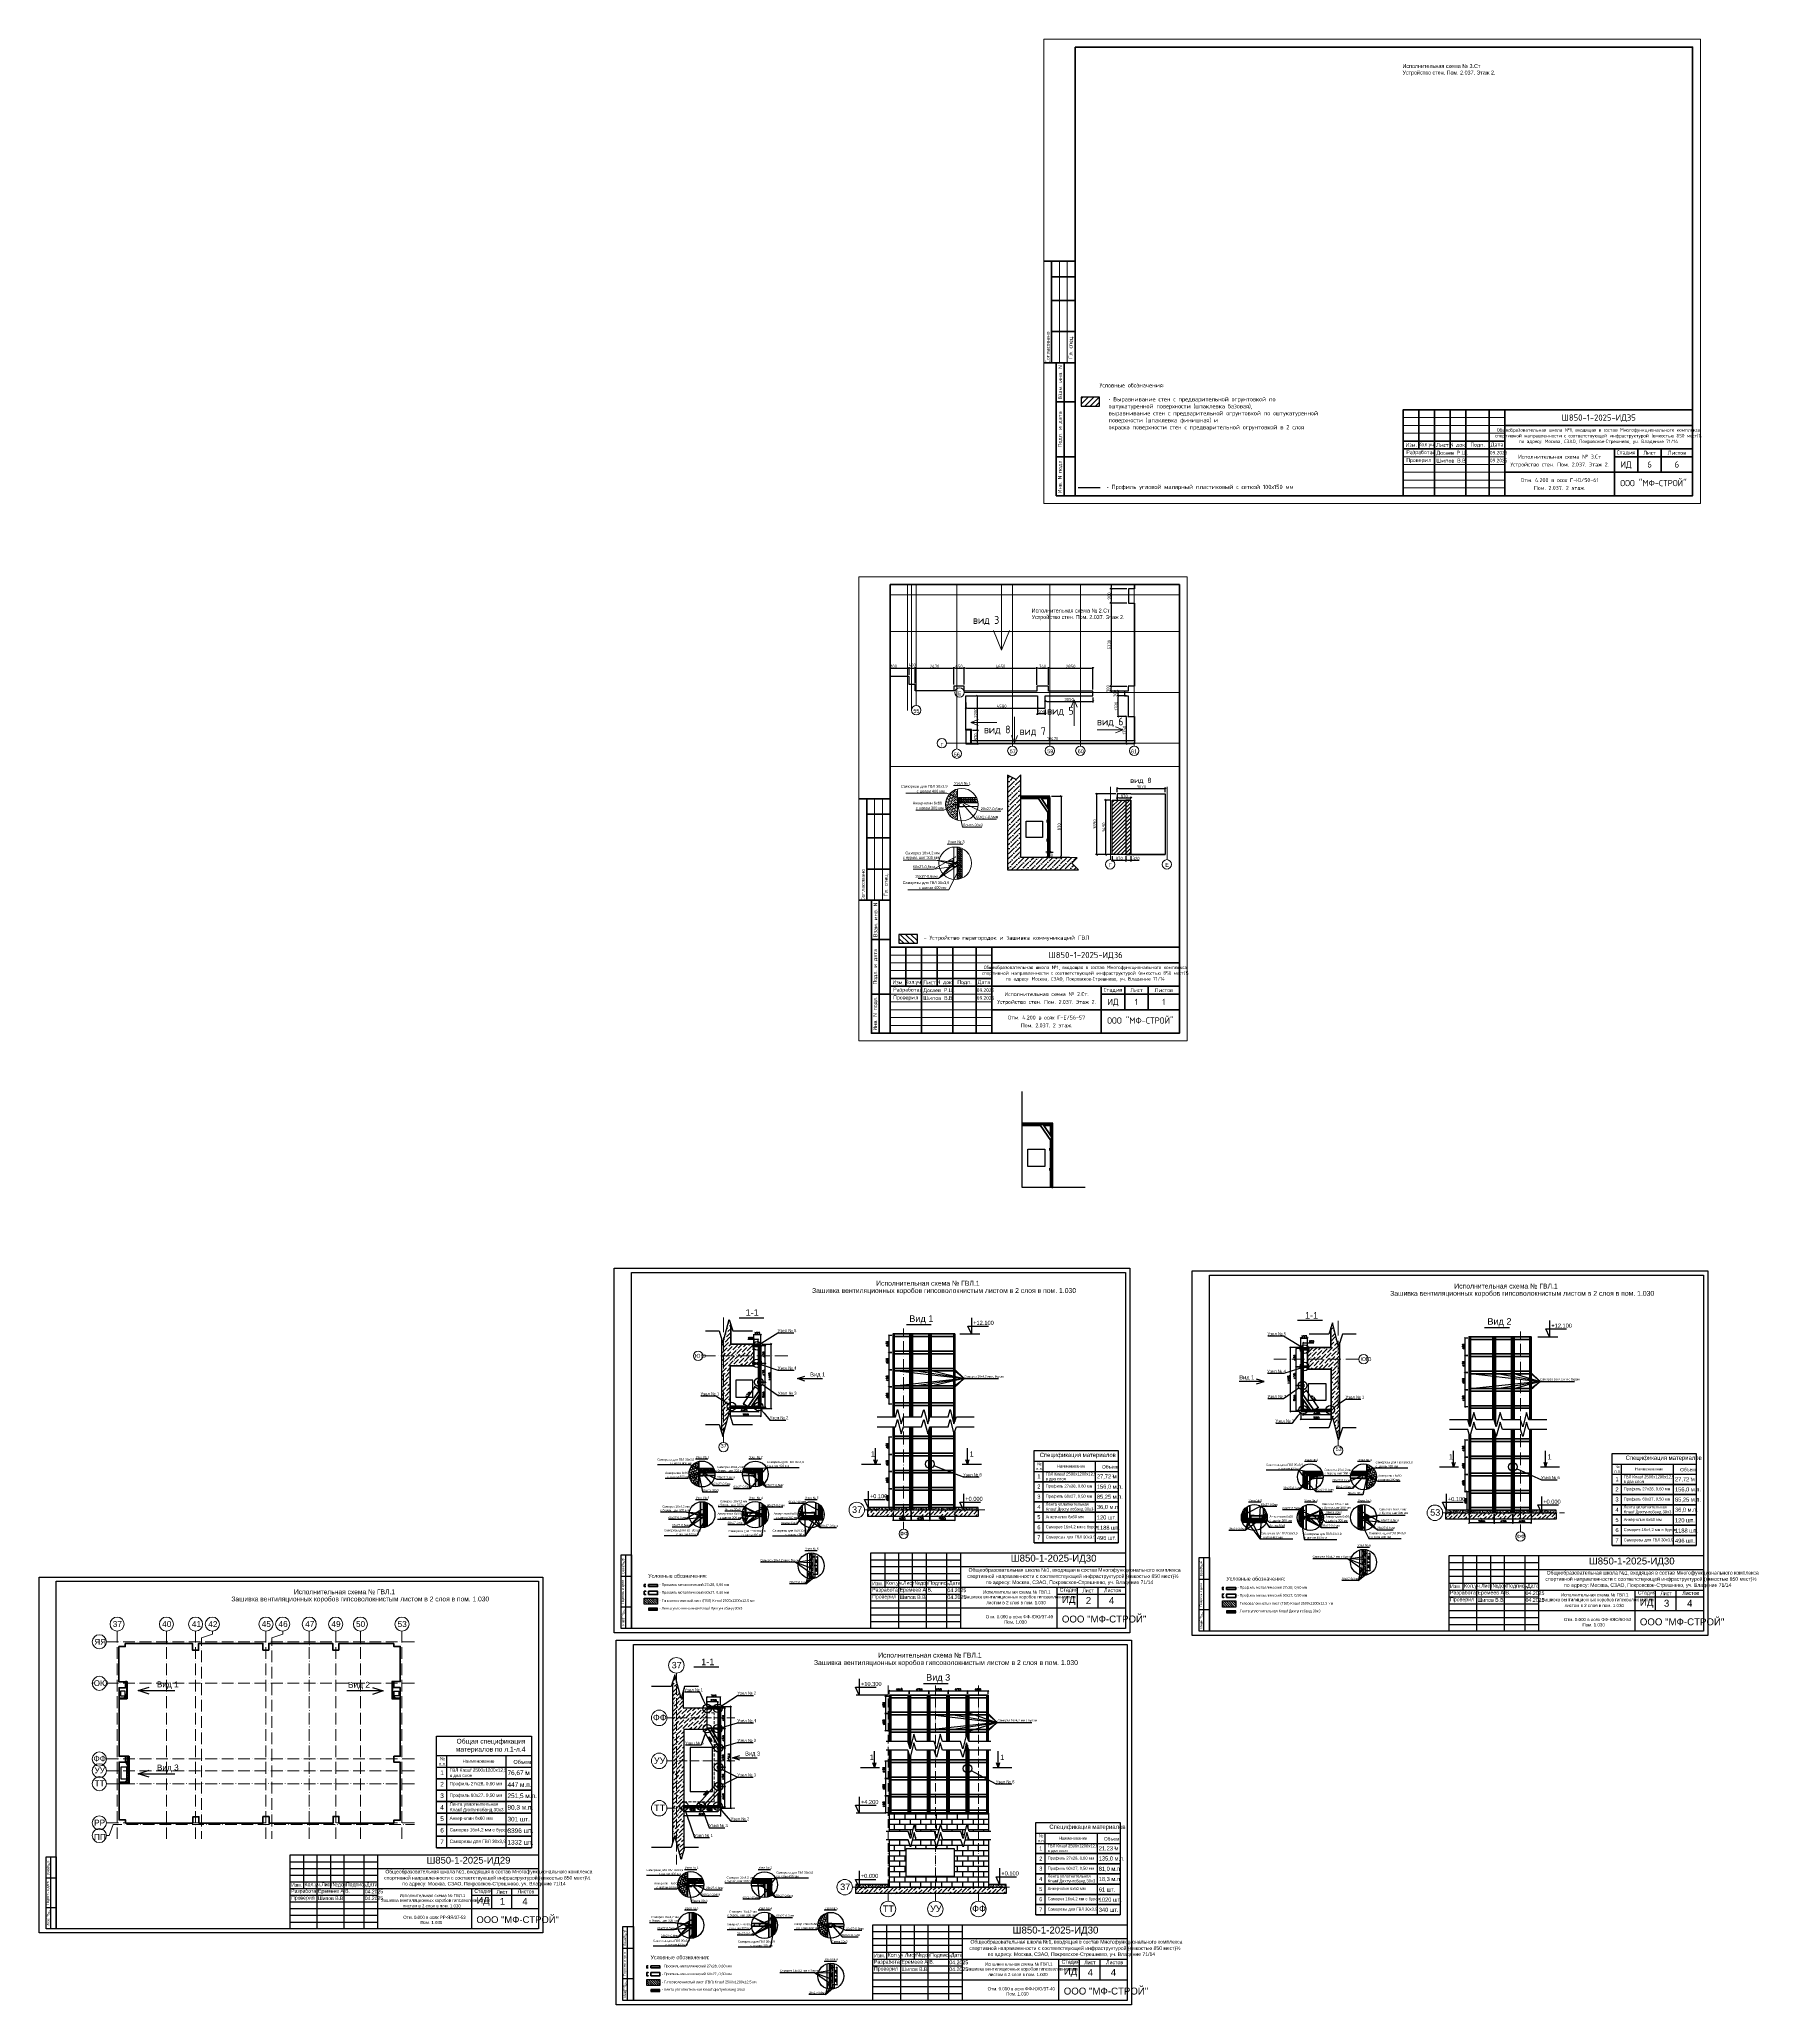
# Paper-space layout 'Step 2' of a CAD drawing. Header units: millimetres. Extents: x -151 to 949, y -679 to 578.
# The model-space entities are those that its viewports show. They can reach past a viewport. Long polylines and large blocks are cut down to what shows.
import ezdxf
from ezdxf.enums import TextEntityAlignment as Align

# ---------------------------------------------------------------- set-up
doc = ezdxf.new("R2018")
doc.units = ezdxf.units.MM
doc.linetypes.add('50_200_ШТРИХ_1Т_ш5_п1_п1_', pattern=[1400, 1000, -200, 0, -200])
doc.layers.add('PDF', color=7, linetype='Continuous')
doc.layers.add('Условные обозначения', color=90, linetype='Continuous')
doc.layers.add('ВЭ', color=7, linetype='Continuous', lineweight=15, plot=False)
for name, color, linetype, lineweight, true_color in [('Оси-1', 7, 'Continuous', 20, 0xaaaaaa), ('Оси-2', 7, 'Continuous', 9, 0xaaaaaa), ('Оси-3', 7, '50_200_ШТРИХ_1Т_ш5_п1_п1_', 9, 0xaaaaaa)]:
    doc.layers.add(name, color=color, linetype=linetype, lineweight=lineweight, true_color=true_color)
for name, color, linetype, lineweight in [('Основные линии', 7, 'Continuous', 30), ('Размеры', 7, 'Continuous', 15), ('Штриховка', 7, 'Continuous', 25)]:
    doc.layers.add(name, color=color, linetype=linetype, lineweight=lineweight)
doc.styles.add('Arial', font='arial.ttf', dxfattribs={"width": 0.9, "height": 500})
doc.styles.add('PDF ArialMT-Identity-H', font='arial.ttf')
doc.styles.add('PDF GOST Common-Identity-H', font='arial.ttf')
doc.styles.get("Standard").update_dxf_attribs({"font": 'arial.ttf'})
doc.styles.add('СПДС', font='isocpeur.ttf', dxfattribs={"width": 0.9})
doc.dimstyles.new('Размера А3', dxfattribs={"dimtxt": 200, "dimasz": 100, "dimexe": 70, "dimexo": 100, "dimgap": 20, "dimtad": 1, "dimdec": 0, "dimrnd": 10, "dimzin": 0, "dimdsep": 46, "dimtxsty": 'СПДС', "dimblk": 'ARROWHEAD_6', "dimcen": 1, "dimclrd": 256, "dimclre": 256, "dimclrt": 256, "dimazin": 0, "dimtfac": 1, "dimtdec": 0, "dimtmove": 2, "dimatfit": 3, "dimfxl": 1, "dimtolj": 1, "dimtzin": 0, "dimarcsym": 0})

# ---------------------------------------------------------------- blocks, each defined once
blk = doc.blocks.new('*U527')
at = {"lineweight": 0}
blk.add_lwpolyline([(-205, -5), (5, -5), (5, 292), (-205, 292)], close=True, dxfattribs=at)
at = {"color": 0, "linetype": 'Continuous', "lineweight": 50}
blk.add_lwpolyline([(-185, 287), (0, 287), (0, 0), (-185, 0)], close=True, dxfattribs=at)
at = {"lineweight": 35}
for points in [[(-185, 150), (-205, 150)], [(-200, 85), (-200, 150)], [(-185, 140), (-200, 140)], [(-185, 125), (-200, 125)], [(-185, 105), (-200, 105)], [(-185, 85), (-205, 85)], [(-185, 85), (-197, 85), (-197, 0), (-185, 0)], [(-192, 0), (-192, 85)], [(-185, 60), (-197, 60)], [(-175, 55), (-175, 30)], [(-165, 55), (-165, 0)], [(-155, 55), (-155, 30)], [(-145, 55), (-145, 0)], [(-130, 55), (-130, 0)], [(-120, 55), (-120, 0)], [(-120, 45), (0, 45)], [(-185, 35), (-120, 35)], [(-185, 30), (0, 30)], [(-50, 30), (-50, 0)], [(-35, 30), (-35, 15)], [(-20, 30), (-20, 15)], [(-185, 25), (-197, 25)], [(-120, 15), (0, 15)], [(-50, 25), (0, 25)]]:
    blk.add_lwpolyline(points, dxfattribs=at)
at = {"lineweight": 18}
for points in [[(-195, 85), (-195, 150)], [(-190, 85), (-190, 150)], [(-185, 50), (-120, 50)], [(-185, 45), (-120, 45)], [(-185, 40), (-120, 40)], [(-185, 25), (-120, 25)], [(-185, 20), (-120, 20)], [(-185, 15), (-120, 15)], [(-185, 10), (-120, 10)], [(-185, 5), (-120, 5)]]:
    blk.add_lwpolyline(points, dxfattribs=at)
at = {"lineweight": 35}
blk.add_lwpolyline([(-185, 0), (0, 0), (0, 55), (-185, 55)], close=True, dxfattribs=at)
at = {"lineweight": 0}
blk.add_lwpolyline([(0, -5), (5, -5), (5, 0)], dxfattribs=at)
at = {"lineweight": -2, "char_height": 2.5, "attachment_point": 5, "rotation": 90, "style": 'СПДС'}
for s, insert, width in [('Согласовано', (-202.5, 95), 19.991), ('Гл. спец.', (-187.5, 95), 19.991), ('Взам. инв. N', (-194.5, 72.5), 24.991), ('Подл. и дата', (-194.5, 42.5), 34.991), ('Инв. N подл.', (-194.5, 12.5), 24.991)]:
    blk.add_mtext(s, dxfattribs=dict(at, insert=insert, width=width))
at = {"insert": (-119.3, 43.2), "char_height": 2.2, "attachment_point": 1, "style": 'СПДС'}
blk.add_mtext_dynamic_manual_height_columns('\\pxqc;Общеобразовательная школа №1, входящая в состав Многофункционального комплекса спортивной направленности с соответствующей инфраструктурой (емкостью 850 мест)½ \\Pпо адресу: Москва, СЗАО, Покровское‐Стрешнево, уч. Владение 71/14', width=118.293, gutter_width=0, heights=[12.8], dxfattribs=at)
at = {"lineweight": -2, "char_height": 2.5, "style": 'СПДС'}
for s, insert, width, attachment_point in [('Разработал', (-183.1, 27.5), 17.953, 4), ('Изм.', (-180, 32.5), 10, 5), ('Кол.уч.', (-170, 32.5), 10, 5), ('Лист', (-160, 32.5), 10, 5), ('N док.', (-150, 32.5), 10, 5), ('Подп.', (-137.5, 32.5), 15, 5), ('Дата', (-125, 32.5), 10, 5), ('Стадия', (-42.5, 27.5), 15, 5), ('Лист', (-27.5, 27.5), 15, 5), ('Листов', (-10, 27.5), 20, 5), ('Проверил', (-183.1, 22.5), 17.953, 4)]:
    blk.add_mtext(s, dxfattribs=dict(at, insert=insert, width=width, attachment_point=attachment_point))
at = {"lineweight": 30, "width": 0.9, "flags": 104}
blk.add_attdef('ШАПКА', text='', height=3, dxfattribs=at).set_placement((-135, 281), align=Align.MIDDLE_CENTER)
at = {"style": 'СПДС'}
for tag, height, p in [('ШИФР_ПРОЕКТА', 4, (-60, 50)), ('НАИМЕНОВАНИЕ_ОБЪЕКТА', 2.5, (-85, 25)), ('НАИМЕНОВАНИЕ_ОБЪЕКТА2', 2.5, (-85, 20)), ('СТАДИЯ', 4, (-42.5, 20)), ('ЛИСТ_первый', 4, (-27.5, 20)), ('ЛИСТОВ', 4, (-10, 20)), ('НАИМЕНОВАНИЕ_ЧЕРТЕЖА2', 2.5, (-85, 5)), ('НАИМЕНОВАНИЕ_ЧЕРТЕЖА1', 2.5, (-85, 10)), ('ОРГАНИЗАЦИЯ_РАЗРАБОТЧИК1', 4, (-25, 8.1))]:
    blk.add_attdef(tag, text='', height=height, dxfattribs=at).set_placement(p, align=Align.MIDDLE_CENTER)
for tag, p in [('РАЗРАБОТЧИК', (-164, 27.5)), ('РУК.ГРУППЫ', (-164, 22.5))]:
    blk.add_attdef(tag, text='', height=2.5, dxfattribs=at).set_placement(p, align=Align.MIDDLE_LEFT)
at = {"style": 'СПДС', "width": 0.9}
for p in [(-129.6, 26.4), (-129.6, 21.4)]:
    blk.add_attdef('ДАТА', p, '', height=2.3, dxfattribs=at)
blk = doc.blocks.new('*U10')
at = {"lineweight": 0}
blk.add_lwpolyline([(-415, -5), (5, -5), (5, 292), (-415, 292)], close=True, dxfattribs=at)
at = {"color": 0, "linetype": 'Continuous', "lineweight": 50}
blk.add_lwpolyline([(-395, 287), (0, 287), (0, 0), (-395, 0)], close=True, dxfattribs=at)
at = {"lineweight": 35}
for points in [[(-395, 150), (-415, 150)], [(-410, 85), (-410, 150)], [(-395, 140), (-410, 140)], [(-395, 125), (-410, 125)], [(-395, 105), (-410, 105)], [(-395, 85), (-415, 85)], [(-395, 85), (-407, 85), (-407, 0), (-395, 0)], [(-402, 0), (-402, 85)], [(-395, 60), (-407, 60)], [(-175, 55), (-175, 30)], [(-165, 55), (-165, 0)], [(-155, 55), (-155, 30)], [(-145, 55), (-145, 0)], [(-130, 55), (-130, 0)], [(-120, 55), (-120, 0)], [(-120, 45), (0, 45)], [(-185, 35), (-120, 35)], [(-185, 30), (0, 30)], [(-50, 30), (-50, 0)], [(-35, 30), (-35, 15)], [(-20, 30), (-20, 15)], [(-395, 25), (-407, 25)], [(-120, 15), (0, 15)], [(-50, 25), (0, 25)]]:
    blk.add_lwpolyline(points, dxfattribs=at)
at = {"lineweight": 18}
for points in [[(-405, 85), (-405, 150)], [(-400, 85), (-400, 150)], [(-185, 50), (-120, 50)], [(-185, 45), (-120, 45)], [(-185, 40), (-120, 40)], [(-185, 25), (-120, 25)], [(-185, 20), (-120, 20)], [(-185, 15), (-120, 15)], [(-185, 10), (-120, 10)], [(-185, 5), (-120, 5)]]:
    blk.add_lwpolyline(points, dxfattribs=at)
at = {"lineweight": 35}
blk.add_lwpolyline([(-185, 0), (0, 0), (0, 55), (-185, 55)], close=True, dxfattribs=at)
at = {"lineweight": 0}
blk.add_lwpolyline([(0, -5), (5, -5), (5, 0)], dxfattribs=at)
at = {"lineweight": -2, "char_height": 2.5, "attachment_point": 5, "rotation": 90, "style": 'СПДС'}
for s, insert, width in [('Согласовано', (-412.5, 95), 19.991), ('Гл. спец.', (-397.5, 95), 19.991), ('Взам. инв. N', (-404.5, 72.5), 24.991), ('Подл. и дата', (-404.5, 42.5), 34.991), ('Инв. N подл.', (-404.5, 12.5), 24.991)]:
    blk.add_mtext(s, dxfattribs=dict(at, insert=insert, width=width))
at = {"insert": (-119.3, 43.2), "char_height": 2.2, "attachment_point": 1, "style": 'СПДС'}
blk.add_mtext_dynamic_manual_height_columns('\\pxqc;Общеобразовательная школа №1, входящая в состав Многофункционального комплекса спортивной направленности с соответствующей инфраструктурой (емкостью 850 мест)½ \\Pпо адресу: Москва, СЗАО, Покровское‐Стрешнево, уч. Владение 71/14', width=118.293, gutter_width=0, heights=[12.8], dxfattribs=at)
at = {"lineweight": -2, "char_height": 2.5, "style": 'СПДС'}
for s, insert, width, attachment_point in [('Разработал', (-183.1, 27.5), 17.953, 4), ('Изм.', (-180, 32.5), 10, 5), ('Кол.уч.', (-170, 32.5), 10, 5), ('Лист', (-160, 32.5), 10, 5), ('N док.', (-150, 32.5), 10, 5), ('Подп.', (-137.5, 32.5), 15, 5), ('Дата', (-125, 32.5), 10, 5), ('Стадия', (-42.5, 27.5), 15, 5), ('Лист', (-27.5, 27.5), 15, 5), ('Листов', (-10, 27.5), 20, 5), ('Проверил', (-183.1, 22.5), 17.953, 4)]:
    blk.add_mtext(s, dxfattribs=dict(at, insert=insert, width=width, attachment_point=attachment_point))
at = {"lineweight": 30, "width": 0.9, "flags": 104}
blk.add_attdef('ШАПКА', text='', height=3, dxfattribs=at).set_placement((-135, 281), align=Align.MIDDLE_CENTER)
at = {"style": 'СПДС'}
for tag, height, p in [('ШИФР_ПРОЕКТА', 4, (-60, 50)), ('НАИМЕНОВАНИЕ_ОБЪЕКТА', 2.5, (-85, 25)), ('НАИМЕНОВАНИЕ_ОБЪЕКТА2', 2.5, (-85, 20)), ('СТАДИЯ', 4, (-42.5, 20)), ('ЛИСТ_первый', 4, (-27.5, 20)), ('ЛИСТОВ', 4, (-10, 20)), ('НАИМЕНОВАНИЕ_ЧЕРТЕЖА2', 2.5, (-85, 5)), ('НАИМЕНОВАНИЕ_ЧЕРТЕЖА1', 2.5, (-85, 10)), ('ОРГАНИЗАЦИЯ_РАЗРАБОТЧИК1', 4, (-25, 8.1))]:
    blk.add_attdef(tag, text='', height=height, dxfattribs=at).set_placement(p, align=Align.MIDDLE_CENTER)
for tag, p in [('РАЗРАБОТЧИК', (-164, 27.5)), ('РУК.ГРУППЫ', (-164, 22.5))]:
    blk.add_attdef(tag, text='', height=2.5, dxfattribs=at).set_placement(p, align=Align.MIDDLE_LEFT)
at = {"style": 'СПДС', "width": 0.9}
for p in [(-129.6, 26.4), (-129.6, 21.4)]:
    blk.add_attdef('ДАТА', p, '', height=2.3, dxfattribs=at)
blk = doc.blocks.new('Ось сетки - Круг_Ø6_00__ISO-2_5_0_9K_-17386508-АИ_План этажа Радиаторы_2')
at = {"layer": 'Оси-1'}
blk.add_circle((0, 0), 3, dxfattribs=at)
blk = doc.blocks.new('ARROWHEAD_6')
at = {"color": 0, "linetype": 'Continuous'}
for p, q in [((0, 0), (-1, 0)), ((-0.5, -0.5), (0.5, 0.5))]:
    blk.add_line(p, q, dxfattribs=at)
blk = doc.blocks.new('*D503')
at = {"layer": 'Defpoints', "color": 0, "transparency": 16777216}
for p in [(39011, 2668), (37911, -2452), (39021, -2452)]:
    blk.add_point(p, dxfattribs=at)
at = {"layer": 'Размеры', "lineweight": -2, "transparency": 16777216}
for p, q in [((38911, 2668), (37841, 2668)), ((37911, 2568), (37911, -2352)), ((38921, -2452), (37841, -2452))]:
    blk.add_line(p, q, dxfattribs=at)
at = {"layer": 'Размеры', "lineweight": -2, "transparency": 16777216, "xscale": 100, "yscale": 100, "zscale": 100}
for p, rotation in [((37911, 2668), 90), ((37911, -2452), 270)]:
    blk.add_blockref('ARROWHEAD_6', p, dxfattribs=dict(at, rotation=rotation))
at = {"layer": 'Размеры', "transparency": 16777216, "insert": (37791, 108), "char_height": 200, "attachment_point": 5, "rotation": 90, "style": 'СПДС'}
blk.add_mtext('\\A1;5120', dxfattribs=at)
blk = doc.blocks.new('*D504')
at = {"layer": 'Defpoints', "color": 0, "transparency": 16777216}
for p in [(39021, -2452), (37911, -3352), (39021, -3352)]:
    blk.add_point(p, dxfattribs=at)
at = {"layer": 'Размеры', "lineweight": -2, "transparency": 16777216}
for p, q in [((38921, -2452), (37841, -2452)), ((38921, -3352), (37841, -3352)), ((37911, -2552), (37911, -3252))]:
    blk.add_line(p, q, dxfattribs=at)
at = {"layer": 'Размеры', "lineweight": -2, "transparency": 16777216, "xscale": 100, "yscale": 100, "zscale": 100}
for p, rotation in [((37911, -2452), 90), ((37911, -3352), 270)]:
    blk.add_blockref('ARROWHEAD_6', p, dxfattribs=dict(at, rotation=rotation))
at = {"layer": 'Размеры', "transparency": 16777216, "insert": (37791, -2902), "char_height": 200, "attachment_point": 5, "rotation": 90, "style": 'СПДС'}
blk.add_mtext('\\A1;900', dxfattribs=at)
blk = doc.blocks.new('*D505')
at = {"layer": 'Defpoints', "color": 0, "transparency": 16777216}
for p in [(39021, -3352), (37911, -8682), (39011, -8682)]:
    blk.add_point(p, dxfattribs=at)
at = {"layer": 'Размеры', "lineweight": -2, "transparency": 16777216}
for p, q in [((38921, -3352), (37841, -3352)), ((37911, -3452), (37911, -8582)), ((38911, -8682), (37841, -8682))]:
    blk.add_line(p, q, dxfattribs=at)
at = {"layer": 'Размеры', "lineweight": -2, "transparency": 16777216, "xscale": 100, "yscale": 100, "zscale": 100}
for p, rotation in [((37911, -3352), 90), ((37911, -8682), 270)]:
    blk.add_blockref('ARROWHEAD_6', p, dxfattribs=dict(at, rotation=rotation))
at = {"layer": 'Размеры', "transparency": 16777216, "insert": (37791, -6017), "char_height": 200, "attachment_point": 5, "rotation": 90, "style": 'СПДС'}
blk.add_mtext('\\A1;5330', dxfattribs=at)
blk = doc.blocks.new('*D507')
at = {"layer": 'Defpoints', "color": 0, "transparency": 16777216}
for p in [(24991, -7519), (22891, -8052), (24991, -8052)]:
    blk.add_point(p, dxfattribs=at)
at = {"layer": 'Размеры', "lineweight": -2, "transparency": 16777216}
for p, q in [((22891, -7952), (22891, -7449)), ((22991, -7519), (24891, -7519)), ((24991, -7952), (24991, -7449))]:
    blk.add_line(p, q, dxfattribs=at)
at = {"layer": 'Размеры', "lineweight": -2, "transparency": 16777216, "xscale": 100, "yscale": 100, "zscale": 100, "rotation": 180}
blk.add_blockref('ARROWHEAD_6', (22891, -7519), dxfattribs=at)
at = {"layer": 'Размеры', "lineweight": -2, "transparency": 16777216, "xscale": 100, "yscale": 100, "zscale": 100}
blk.add_blockref('ARROWHEAD_6', (24991, -7519), dxfattribs=at)
at = {"layer": 'Размеры', "transparency": 16777216, "insert": (23941, -7399), "char_height": 200, "attachment_point": 5, "style": 'СПДС'}
blk.add_mtext('\\A1;2100', dxfattribs=at)
blk = doc.blocks.new('*D508')
at = {"layer": 'Defpoints', "color": 0, "transparency": 16777216}
for p in [(25391, -7519), (24991, -8052), (25391, -8572)]:
    blk.add_point(p, dxfattribs=at)
at = {"layer": 'Размеры', "lineweight": -2, "transparency": 16777216}
for p, q in [((24991, -7952), (24991, -7449)), ((25091, -7519), (25291, -7519)), ((25391, -8472), (25391, -7449))]:
    blk.add_line(p, q, dxfattribs=at)
at = {"layer": 'Размеры', "lineweight": -2, "transparency": 16777216, "xscale": 100, "yscale": 100, "zscale": 100, "rotation": 180}
blk.add_blockref('ARROWHEAD_6', (24991, -7519), dxfattribs=at)
at = {"layer": 'Размеры', "lineweight": -2, "transparency": 16777216, "xscale": 100, "yscale": 100, "zscale": 100}
blk.add_blockref('ARROWHEAD_6', (25391, -7519), dxfattribs=at)
at = {"layer": 'Размеры', "transparency": 16777216, "insert": (25191, -7319), "char_height": 200, "attachment_point": 5, "style": 'СПДС'}
blk.add_mtext('\\A1;400', dxfattribs=at)
blk = doc.blocks.new('*D509')
at = {"layer": 'Defpoints', "color": 0, "transparency": 16777216}
for p in [(27861, -7519), (25391, -8572), (27861, -8672)]:
    blk.add_point(p, dxfattribs=at)
at = {"layer": 'Размеры', "lineweight": -2, "transparency": 16777216}
for p, q in [((25391, -8472), (25391, -7449)), ((25491, -7519), (27761, -7519)), ((27861, -8572), (27861, -7449))]:
    blk.add_line(p, q, dxfattribs=at)
at = {"layer": 'Размеры', "lineweight": -2, "transparency": 16777216, "xscale": 100, "yscale": 100, "zscale": 100, "rotation": 180}
blk.add_blockref('ARROWHEAD_6', (25391, -7519), dxfattribs=at)
at = {"layer": 'Размеры', "lineweight": -2, "transparency": 16777216, "xscale": 100, "yscale": 100, "zscale": 100}
blk.add_blockref('ARROWHEAD_6', (27861, -7519), dxfattribs=at)
at = {"layer": 'Размеры', "transparency": 16777216, "insert": (26626, -7399), "char_height": 200, "attachment_point": 5, "style": 'СПДС'}
blk.add_mtext('\\A1;2470', dxfattribs=at)
blk = doc.blocks.new('*D510')
at = {"layer": 'Defpoints', "color": 0, "transparency": 16777216}
for p in [(28511, -7519), (27861, -8672), (28511, -8672)]:
    blk.add_point(p, dxfattribs=at)
at = {"layer": 'Размеры', "lineweight": -2, "transparency": 16777216}
for p, q in [((27861, -8572), (27861, -7449)), ((27961, -7519), (28411, -7519)), ((28511, -8572), (28511, -7449))]:
    blk.add_line(p, q, dxfattribs=at)
at = {"layer": 'Размеры', "lineweight": -2, "transparency": 16777216, "xscale": 100, "yscale": 100, "zscale": 100, "rotation": 180}
blk.add_blockref('ARROWHEAD_6', (27861, -7519), dxfattribs=at)
at = {"layer": 'Размеры', "lineweight": -2, "transparency": 16777216, "xscale": 100, "yscale": 100, "zscale": 100}
blk.add_blockref('ARROWHEAD_6', (28511, -7519), dxfattribs=at)
at = {"layer": 'Размеры', "transparency": 16777216, "insert": (28186, -7399), "char_height": 200, "attachment_point": 5, "style": 'СПДС'}
blk.add_mtext('\\A1;650', dxfattribs=at)
blk = doc.blocks.new('*D511')
at = {"layer": 'Defpoints', "color": 0, "transparency": 16777216}
for p in [(33161, -7519), (28511, -8672), (33161, -8672)]:
    blk.add_point(p, dxfattribs=at)
at = {"layer": 'Размеры', "lineweight": -2, "transparency": 16777216}
for p, q in [((28511, -8572), (28511, -7449)), ((28611, -7519), (33061, -7519)), ((33161, -8572), (33161, -7449))]:
    blk.add_line(p, q, dxfattribs=at)
at = {"layer": 'Размеры', "lineweight": -2, "transparency": 16777216, "xscale": 100, "yscale": 100, "zscale": 100, "rotation": 180}
blk.add_blockref('ARROWHEAD_6', (28511, -7519), dxfattribs=at)
at = {"layer": 'Размеры', "lineweight": -2, "transparency": 16777216, "xscale": 100, "yscale": 100, "zscale": 100}
blk.add_blockref('ARROWHEAD_6', (33161, -7519), dxfattribs=at)
at = {"layer": 'Размеры', "transparency": 16777216, "insert": (30836, -7399), "char_height": 200, "attachment_point": 5, "style": 'СПДС'}
blk.add_mtext('\\A1;4650', dxfattribs=at)
blk = doc.blocks.new('*D512')
at = {"layer": 'Defpoints', "color": 0, "transparency": 16777216}
for p in [(33901, -7519), (33161, -8677), (33901, -8677)]:
    blk.add_point(p, dxfattribs=at)
at = {"layer": 'Размеры', "lineweight": -2, "transparency": 16777216}
for p, q in [((33161, -8577), (33161, -7449)), ((33261, -7519), (33801, -7519)), ((33901, -8577), (33901, -7449))]:
    blk.add_line(p, q, dxfattribs=at)
at = {"layer": 'Размеры', "lineweight": -2, "transparency": 16777216, "xscale": 100, "yscale": 100, "zscale": 100, "rotation": 180}
blk.add_blockref('ARROWHEAD_6', (33161, -7519), dxfattribs=at)
at = {"layer": 'Размеры', "lineweight": -2, "transparency": 16777216, "xscale": 100, "yscale": 100, "zscale": 100}
blk.add_blockref('ARROWHEAD_6', (33901, -7519), dxfattribs=at)
at = {"layer": 'Размеры', "transparency": 16777216, "insert": (33531, -7399), "char_height": 200, "attachment_point": 5, "style": 'СПДС'}
blk.add_mtext('\\A1;740', dxfattribs=at)
blk = doc.blocks.new('*D513')
at = {"layer": 'Defpoints', "color": 0, "transparency": 16777216}
for p in [(36751, -7519), (33901, -8677), (36751, -8982)]:
    blk.add_point(p, dxfattribs=at)
at = {"layer": 'Размеры', "lineweight": -2, "transparency": 16777216}
for p, q in [((33901, -8577), (33901, -7449)), ((34001, -7519), (36651, -7519)), ((36751, -8882), (36751, -7449))]:
    blk.add_line(p, q, dxfattribs=at)
at = {"layer": 'Размеры', "lineweight": -2, "transparency": 16777216, "xscale": 100, "yscale": 100, "zscale": 100, "rotation": 180}
blk.add_blockref('ARROWHEAD_6', (33901, -7519), dxfattribs=at)
at = {"layer": 'Размеры', "lineweight": -2, "transparency": 16777216, "xscale": 100, "yscale": 100, "zscale": 100}
blk.add_blockref('ARROWHEAD_6', (36751, -7519), dxfattribs=at)
at = {"layer": 'Размеры', "transparency": 16777216, "insert": (35326, -7399), "char_height": 200, "attachment_point": 5, "style": 'СПДС'}
blk.add_mtext('\\A1;2850', dxfattribs=at)
blk = doc.blocks.new('*D514')
at = {"layer": 'Defpoints', "color": 0, "transparency": 16777216}
for p in [(28621, -9616), (33201, -9682), (33201, -10072)]:
    blk.add_point(p, dxfattribs=at)
at = {"layer": 'Размеры', "lineweight": -2, "transparency": 16777216}
for p, q in [((28621, -9716), (28621, -10142)), ((33201, -9782), (33201, -10142)), ((28721, -10072), (33101, -10072))]:
    blk.add_line(p, q, dxfattribs=at)
at = {"layer": 'Размеры', "lineweight": -2, "transparency": 16777216, "xscale": 100, "yscale": 100, "zscale": 100, "rotation": 180}
blk.add_blockref('ARROWHEAD_6', (28621, -10072), dxfattribs=at)
at = {"layer": 'Размеры', "lineweight": -2, "transparency": 16777216, "xscale": 100, "yscale": 100, "zscale": 100}
blk.add_blockref('ARROWHEAD_6', (33201, -10072), dxfattribs=at)
at = {"layer": 'Размеры', "transparency": 16777216, "insert": (30911, -9952), "char_height": 200, "attachment_point": 5, "style": 'СПДС'}
blk.add_mtext('\\A1;4580', dxfattribs=at)
blk = doc.blocks.new('*D515')
at = {"layer": 'Defpoints', "color": 0, "transparency": 16777216}
for p in [(33201, -10072), (33701, -10072), (33701, -10430)]:
    blk.add_point(p, dxfattribs=at)
at = {"layer": 'Размеры', "lineweight": -2, "transparency": 16777216}
for p, q in [((33201, -10172), (33201, -10500)), ((33301, -10430), (33601, -10430)), ((33701, -10172), (33701, -10500))]:
    blk.add_line(p, q, dxfattribs=at)
at = {"layer": 'Размеры', "lineweight": -2, "transparency": 16777216, "xscale": 100, "yscale": 100, "zscale": 100, "rotation": 180}
blk.add_blockref('ARROWHEAD_6', (33201, -10430), dxfattribs=at)
at = {"layer": 'Размеры', "lineweight": -2, "transparency": 16777216, "xscale": 100, "yscale": 100, "zscale": 100}
blk.add_blockref('ARROWHEAD_6', (33701, -10430), dxfattribs=at)
at = {"layer": 'Размеры', "transparency": 16777216, "insert": (33451, -10310), "char_height": 200, "attachment_point": 5, "style": 'СПДС'}
blk.add_mtext('\\A1;500', dxfattribs=at)
blk = doc.blocks.new('*D516')
at = {"layer": 'Defpoints', "color": 0, "transparency": 16777216}
for p in [(36751, -9292), (36751, -9643), (33701, -10072)]:
    blk.add_point(p, dxfattribs=at)
at = {"layer": 'Размеры', "lineweight": -2, "transparency": 16777216}
for p, q in [((33701, -9972), (33701, -9573)), ((33801, -9643), (36651, -9643)), ((36751, -9392), (36751, -9713))]:
    blk.add_line(p, q, dxfattribs=at)
at = {"layer": 'Размеры', "lineweight": -2, "transparency": 16777216, "xscale": 100, "yscale": 100, "zscale": 100, "rotation": 180}
blk.add_blockref('ARROWHEAD_6', (33701, -9643), dxfattribs=at)
at = {"layer": 'Размеры', "lineweight": -2, "transparency": 16777216, "xscale": 100, "yscale": 100, "zscale": 100}
blk.add_blockref('ARROWHEAD_6', (36751, -9643), dxfattribs=at)
at = {"layer": 'Размеры', "transparency": 16777216, "insert": (35226, -9523), "char_height": 200, "attachment_point": 5, "style": 'СПДС'}
blk.add_mtext('\\A1;3050', dxfattribs=at)
blk = doc.blocks.new('*D517')
at = {"layer": 'Defpoints', "color": 0, "transparency": 16777216}
for p in [(39001, -10612), (38882, -12362), (39001, -12362)]:
    blk.add_point(p, dxfattribs=at)
at = {"layer": 'Размеры', "lineweight": -2, "transparency": 16777216}
for p, q in [((38901, -10612), (38812, -10612)), ((38882, -10712), (38882, -12262)), ((38901, -12362), (38812, -12362))]:
    blk.add_line(p, q, dxfattribs=at)
at = {"layer": 'Размеры', "lineweight": -2, "transparency": 16777216, "xscale": 100, "yscale": 100, "zscale": 100}
for p, rotation in [((38882, -10612), 90), ((38882, -12362), 270)]:
    blk.add_blockref('ARROWHEAD_6', p, dxfattribs=dict(at, rotation=rotation))
at = {"layer": 'Размеры', "transparency": 16777216, "insert": (38762, -11487), "char_height": 200, "attachment_point": 5, "rotation": 90, "style": 'СПДС'}
blk.add_mtext('\\A1;1750', dxfattribs=at)
blk = doc.blocks.new('*D518')
at = {"layer": 'Defpoints', "color": 0, "transparency": 16777216}
for p in [(38363, -9282), (39001, -9282), (39001, -10612)]:
    blk.add_point(p, dxfattribs=at)
at = {"layer": 'Размеры', "lineweight": -2, "transparency": 16777216}
for p, q in [((38901, -9282), (38293, -9282)), ((38363, -10512), (38363, -9382)), ((38901, -10612), (38293, -10612))]:
    blk.add_line(p, q, dxfattribs=at)
at = {"layer": 'Размеры', "lineweight": -2, "transparency": 16777216, "xscale": 100, "yscale": 100, "zscale": 100}
for p, rotation in [((38363, -9282), 90), ((38363, -10612), 270)]:
    blk.add_blockref('ARROWHEAD_6', p, dxfattribs=dict(at, rotation=rotation))
at = {"layer": 'Размеры', "transparency": 16777216, "insert": (38243, -9947), "char_height": 200, "attachment_point": 5, "rotation": 90, "style": 'СПДС'}
blk.add_mtext('\\A1;1330', dxfattribs=at)
blk = doc.blocks.new('*D519')
at = {"layer": 'Defpoints', "color": 0, "transparency": 16777216}
for p in [(38363, -8982), (38771, -8982), (38771, -9282)]:
    blk.add_point(p, dxfattribs=at)
at = {"layer": 'Размеры', "lineweight": -2, "transparency": 16777216}
for p, q in [((38671, -8982), (38293, -8982)), ((38671, -9282), (38293, -9282)), ((38363, -9182), (38363, -9082))]:
    blk.add_line(p, q, dxfattribs=at)
at = {"layer": 'Размеры', "lineweight": -2, "transparency": 16777216, "xscale": 100, "yscale": 100, "zscale": 100}
for p, rotation in [((38363, -8982), 90), ((38363, -9282), 270)]:
    blk.add_blockref('ARROWHEAD_6', p, dxfattribs=dict(at, rotation=rotation))
at = {"layer": 'Размеры', "transparency": 16777216, "insert": (38163, -9132), "char_height": 200, "attachment_point": 5, "rotation": 90, "style": 'СПДС'}
blk.add_mtext('\\A1;300', dxfattribs=at)
blk = doc.blocks.new('*D520')
at = {"layer": 'Defpoints', "color": 0, "transparency": 16777216}
for p in [(37910, -8682), (39011, -8682), (39011, -8982)]:
    blk.add_point(p, dxfattribs=at)
at = {"layer": 'Размеры', "lineweight": -2, "transparency": 16777216}
for p, q in [((38911, -8682), (37840, -8682)), ((37910, -8882), (37910, -8782)), ((38911, -8982), (37840, -8982))]:
    blk.add_line(p, q, dxfattribs=at)
at = {"layer": 'Размеры', "lineweight": -2, "transparency": 16777216, "xscale": 100, "yscale": 100, "zscale": 100}
for p, rotation in [((37910, -8682), 90), ((37910, -8982), 270)]:
    blk.add_blockref('ARROWHEAD_6', p, dxfattribs=dict(at, rotation=rotation))
at = {"layer": 'Размеры', "transparency": 16777216, "insert": (37710, -8832), "char_height": 200, "attachment_point": 5, "rotation": 90, "style": 'СПДС'}
blk.add_mtext('\\A1;300', dxfattribs=at)
blk = doc.blocks.new('*D521')
at = {"layer": 'Defpoints', "color": 0, "transparency": 16777216}
for p in [(28941, -12148), (39411, -12148), (39411, -12148)]:
    blk.add_point(p, dxfattribs=at)
at = {"layer": 'Размеры', "lineweight": -2, "transparency": 16777216}
for p, q in [((28941, -12048), (28941, -12078)), ((29041, -12148), (39311, -12148)), ((39411, -12048), (39411, -12078))]:
    blk.add_line(p, q, dxfattribs=at)
at = {"layer": 'Размеры', "lineweight": -2, "transparency": 16777216, "xscale": 100, "yscale": 100, "zscale": 100, "rotation": 180}
blk.add_blockref('ARROWHEAD_6', (28941, -12148), dxfattribs=at)
at = {"layer": 'Размеры', "lineweight": -2, "transparency": 16777216, "xscale": 100, "yscale": 100, "zscale": 100}
blk.add_blockref('ARROWHEAD_6', (39411, -12148), dxfattribs=at)
at = {"layer": 'Размеры', "transparency": 16777216, "insert": (34176, -12028), "char_height": 200, "attachment_point": 5, "style": 'СПДС'}
blk.add_mtext('\\A1;10470', dxfattribs=at)
blk = doc.blocks.new('*D522')
at = {"layer": 'Defpoints', "color": 0, "transparency": 16777216}
for p in [(28941, -11492), (28941, -12362), (29360, -11492)]:
    blk.add_point(p, dxfattribs=at)
at = {"layer": 'Размеры', "lineweight": -2, "transparency": 16777216}
for p, q in [((29041, -11492), (29430, -11492)), ((29041, -12362), (29430, -12362)), ((29360, -12262), (29360, -11592))]:
    blk.add_line(p, q, dxfattribs=at)
at = {"layer": 'Размеры', "lineweight": -2, "transparency": 16777216, "xscale": 100, "yscale": 100, "zscale": 100}
for p, rotation in [((29360, -11492), 90), ((29360, -12362), 270)]:
    blk.add_blockref('ARROWHEAD_6', p, dxfattribs=dict(at, rotation=rotation))
at = {"layer": 'Размеры', "transparency": 16777216, "insert": (29240, -11927), "char_height": 200, "attachment_point": 5, "rotation": 90, "style": 'СПДС'}
blk.add_mtext('\\A1;870', dxfattribs=at)
blk = doc.blocks.new('*D523')
at = {"layer": 'Defpoints', "color": 0, "transparency": 16777216}
for p in [(28941, -9292), (29360, -9292), (28941, -11492)]:
    blk.add_point(p, dxfattribs=at)
at = {"layer": 'Размеры', "lineweight": -2, "transparency": 16777216}
for p, q in [((29041, -9292), (29430, -9292)), ((29360, -11392), (29360, -9392)), ((29041, -11492), (29430, -11492))]:
    blk.add_line(p, q, dxfattribs=at)
at = {"layer": 'Размеры', "lineweight": -2, "transparency": 16777216, "xscale": 100, "yscale": 100, "zscale": 100}
for p, rotation in [((29360, -9292), 90), ((29360, -11492), 270)]:
    blk.add_blockref('ARROWHEAD_6', p, dxfattribs=dict(at, rotation=rotation))
at = {"layer": 'Размеры', "transparency": 16777216, "insert": (29240, -10392), "char_height": 200, "attachment_point": 5, "rotation": 90, "style": 'СПДС'}
blk.add_mtext('\\A1;2200', dxfattribs=at)
blk = doc.blocks.new('*D573')
at = {"layer": 'Defpoints', "color": 0, "transparency": 16777216}
for p in [(229538, 54830), (232608, 55164), (232608, 54830)]:
    blk.add_point(p, dxfattribs=at)
at = {"layer": 'Размеры', "lineweight": -2, "transparency": 16777216}
for p, q in [((229538, 54930), (229538, 55234)), ((229638, 55164), (232508, 55164)), ((232608, 54930), (232608, 55234))]:
    blk.add_line(p, q, dxfattribs=at)
at = {"layer": 'Размеры', "lineweight": -2, "transparency": 16777216, "xscale": 100, "yscale": 100, "zscale": 100, "rotation": 180}
blk.add_blockref('ARROWHEAD_6', (229538, 55164), dxfattribs=at)
at = {"layer": 'Размеры', "lineweight": -2, "transparency": 16777216, "xscale": 100, "yscale": 100, "zscale": 100}
blk.add_blockref('ARROWHEAD_6', (232608, 55164), dxfattribs=at)
at = {"layer": 'Размеры', "lineweight": 15, "transparency": 16777216, "insert": (231073, 55284), "char_height": 200, "attachment_point": 5, "style": 'СПДС'}
blk.add_mtext('\\A1;3070', dxfattribs=at)
blk = doc.blocks.new('*D574')
at = {"layer": 'Defpoints', "color": 0, "transparency": 16777216}
for p in [(229538, 54830), (228210, 50940), (229538, 50940)]:
    blk.add_point(p, dxfattribs=at)
at = {"layer": 'Размеры', "lineweight": -2, "transparency": 16777216}
for p, q in [((229438, 54830), (228140, 54830)), ((228210, 54730), (228210, 51040)), ((229438, 50940), (228140, 50940))]:
    blk.add_line(p, q, dxfattribs=at)
at = {"layer": 'Размеры', "lineweight": -2, "transparency": 16777216, "xscale": 100, "yscale": 100, "zscale": 100}
for p, rotation in [((228210, 54830), 90), ((228210, 50940), 270)]:
    blk.add_blockref('ARROWHEAD_6', p, dxfattribs=dict(at, rotation=rotation))
at = {"layer": 'Размеры', "lineweight": 15, "transparency": 16777216, "insert": (228090, 52885), "char_height": 200, "attachment_point": 5, "rotation": 90, "style": 'СПДС'}
blk.add_mtext('\\A1;3890', dxfattribs=at)
blk = doc.blocks.new('*D575')
at = {"layer": 'Defpoints', "color": 0, "transparency": 16777216}
for p in [(229218, 54430), (228789, 50940), (229218, 50940)]:
    blk.add_point(p, dxfattribs=at)
at = {"layer": 'Размеры', "lineweight": -2, "transparency": 16777216}
for p, q in [((229118, 54430), (228719, 54430)), ((228789, 54330), (228789, 51040)), ((229118, 50940), (228719, 50940))]:
    blk.add_line(p, q, dxfattribs=at)
at = {"layer": 'Размеры', "lineweight": -2, "transparency": 16777216, "xscale": 100, "yscale": 100, "zscale": 100}
for p, rotation in [((228789, 54430), 90), ((228789, 50940), 270)]:
    blk.add_blockref('ARROWHEAD_6', p, dxfattribs=dict(at, rotation=rotation))
at = {"layer": 'Размеры', "lineweight": 15, "transparency": 16777216, "insert": (228669, 52685), "char_height": 200, "attachment_point": 5, "rotation": 90, "style": 'СПДС'}
blk.add_mtext('\\A1;3490', dxfattribs=at)
blk = doc.blocks.new('*D576')
at = {"layer": 'Defpoints', "color": 0, "transparency": 16777216}
for p in [(229218, 50940), (230088, 50940), (230088, 50581)]:
    blk.add_point(p, dxfattribs=at)
at = {"layer": 'Размеры', "lineweight": -2, "transparency": 16777216}
for p, q in [((229218, 50840), (229218, 50511)), ((229318, 50581), (229988, 50581)), ((230088, 50840), (230088, 50511))]:
    blk.add_line(p, q, dxfattribs=at)
at = {"layer": 'Размеры', "lineweight": -2, "transparency": 16777216, "xscale": 100, "yscale": 100, "zscale": 100, "rotation": 180}
blk.add_blockref('ARROWHEAD_6', (229218, 50581), dxfattribs=at)
at = {"layer": 'Размеры', "lineweight": -2, "transparency": 16777216, "xscale": 100, "yscale": 100, "zscale": 100}
blk.add_blockref('ARROWHEAD_6', (230088, 50581), dxfattribs=at)
at = {"layer": 'Размеры', "lineweight": 15, "transparency": 16777216, "insert": (229653, 50701), "char_height": 200, "attachment_point": 5, "style": 'СПДС'}
blk.add_mtext('\\A1;870', dxfattribs=at)
blk = doc.blocks.new('*D577')
at = {"layer": 'Defpoints', "color": 0, "transparency": 16777216}
for p in [(230088, 50940), (230408, 50940), (230408, 50581)]:
    blk.add_point(p, dxfattribs=at)
at = {"layer": 'Размеры', "lineweight": -2, "transparency": 16777216}
for p, q in [((230088, 50840), (230088, 50511)), ((230188, 50581), (230308, 50581)), ((230408, 50840), (230408, 50511)), ((230408, 50581), (230929, 50581))]:
    blk.add_line(p, q, dxfattribs=at)
at = {"layer": 'Размеры', "lineweight": -2, "transparency": 16777216, "xscale": 100, "yscale": 100, "zscale": 100, "rotation": 180}
blk.add_blockref('ARROWHEAD_6', (230088, 50581), dxfattribs=at)
at = {"layer": 'Размеры', "lineweight": -2, "transparency": 16777216, "xscale": 100, "yscale": 100, "zscale": 100}
blk.add_blockref('ARROWHEAD_6', (230408, 50581), dxfattribs=at)
at = {"layer": 'Размеры', "lineweight": 15, "transparency": 16777216, "insert": (230738, 50701), "char_height": 200, "attachment_point": 5, "style": 'СПДС'}
blk.add_mtext('\\A1;320', dxfattribs=at)
blk = doc.blocks.new('*D578')
at = {"layer": 'Defpoints', "color": 0, "transparency": 16777216}
for p in [(229538, 54430), (230408, 54569), (230408, 54430)]:
    blk.add_point(p, dxfattribs=at)
at = {"layer": 'Размеры', "lineweight": -2, "transparency": 16777216}
for p, q in [((229538, 54530), (229538, 54639)), ((229638, 54569), (230308, 54569)), ((230408, 54530), (230408, 54639))]:
    blk.add_line(p, q, dxfattribs=at)
at = {"layer": 'Размеры', "lineweight": -2, "transparency": 16777216, "xscale": 100, "yscale": 100, "zscale": 100, "rotation": 180}
blk.add_blockref('ARROWHEAD_6', (229538, 54569), dxfattribs=at)
at = {"layer": 'Размеры', "lineweight": -2, "transparency": 16777216, "xscale": 100, "yscale": 100, "zscale": 100}
blk.add_blockref('ARROWHEAD_6', (230408, 54569), dxfattribs=at)
at = {"layer": 'Размеры', "lineweight": 15, "transparency": 16777216, "insert": (229973, 54689), "char_height": 200, "attachment_point": 5, "style": 'СПДС'}
blk.add_mtext('\\A1;870', dxfattribs=at)
blk = doc.blocks.new('*D579')
at = {"lineweight": -2, "transparency": 16777216}
for p, q in [((225331, 54672), (226007, 54672)), ((225937, 54572), (225937, 50862)), ((225331, 50762), (226007, 50762))]:
    blk.add_line(p, q, dxfattribs=at)
at = {"layer": 'Defpoints', "color": 0, "transparency": 16777216}
for p in [(225231, 54672), (225231, 50762), (225937, 50762)]:
    blk.add_point(p, dxfattribs=at)
at = {"lineweight": -2, "transparency": 16777216, "xscale": 100, "yscale": 100, "zscale": 100}
for p, rotation in [((225937, 54672), 90), ((225937, 50762), 270)]:
    blk.add_blockref('ARROWHEAD_6', p, dxfattribs=dict(at, rotation=rotation))
at = {"transparency": 16777216, "insert": (225817, 52717), "char_height": 200, "attachment_point": 5, "rotation": 90, "style": 'СПДС'}
blk.add_mtext('\\A1;870', dxfattribs=at)
blk = doc.blocks.new('*D580')
at = {"lineweight": -2, "transparency": 16777216}
for p, q in [((225231, 54572), (225231, 51037)), ((225055, 51107), (224955, 51107)), ((225155, 50862), (225155, 51177)), ((225155, 51107), (225231, 51107)), ((225331, 51107), (225431, 51107))]:
    blk.add_line(p, q, dxfattribs=at)
at = {"layer": 'Defpoints', "color": 0, "transparency": 16777216}
for p in [(225231, 54672), (225155, 50762), (225231, 51107)]:
    blk.add_point(p, dxfattribs=at)
at = {"lineweight": -2, "transparency": 16777216, "xscale": 100, "yscale": 100, "zscale": 100}
blk.add_blockref('ARROWHEAD_6', (225155, 51107), dxfattribs=at)
at = {"lineweight": -2, "transparency": 16777216, "xscale": 100, "yscale": 100, "zscale": 100, "rotation": 180}
blk.add_blockref('ARROWHEAD_6', (225231, 51107), dxfattribs=at)
at = {"transparency": 16777216, "insert": (225193, 50907), "char_height": 200, "attachment_point": 5, "style": 'СПДС'}
blk.add_mtext('\\A1;320', dxfattribs=at)

msp = doc.modelspace()

# ---------------------------------------------------------------- hatches: boundary and pattern name
at = {"transparency": 33554559}
h = msp.add_hatch(dxfattribs=at)
h.set_pattern_fill('ANSI36', color=256, scale=68)
h.paths.add_polyline_path([(223359.4, 56036.4), (223060.6, 55737.7), (222522.8, 56026.5), (222522.8, 49963.1), (227052.6, 49963.1), (226620.6, 50395.1), (226961.5, 50736), (226479.5, 50761.9), (223359.4, 50761.9)])
at = {"layer": 'PDF', "transparency": 33554559}
h = msp.add_hatch(dxfattribs=at)
h.set_pattern_fill('ANSI31', color=256, scale=18.992108)
h.set_pattern_definition([(45, (178895.35, 46564.71), (-42.6385, 42.6385), [])])
h.paths.add_polyline_path([(225155.1, 54633.8), (223390.5, 54633.8), (223390.5, 54601.1), (225155.1, 54601.1)])
h.paths.add_polyline_path([(225155.1, 54671.7), (223390.5, 54671.7), (223390.5, 54639), (225155.1, 54639)])
h.paths.add_polyline_path([(225193, 54671.7), (225160.4, 54671.7), (225160.4, 54287.9), (225193, 54255.2)])
h.paths.add_polyline_path([(225230.9, 54671.7), (225198.3, 54671.7), (225198.3, 54285.2), (225230.9, 54252.5)])
h.paths.add_polyline_path([(225193, 54255.2), (225160.4, 54287.9), (225160.4, 50766), (225193, 50766)])
h.paths.add_polyline_path([(225230.9, 54252.5), (225198.3, 54285.2), (225198.3, 50766), (225230.9, 50766)])
at = {"layer": 'Штриховка', "lineweight": 15, "transparency": 33554559}
h = msp.add_hatch(dxfattribs=at)
h.set_pattern_fill('ANSI31', color=5, scale=54)
h.set_pattern_definition([(45, (0, 51772.67), (-121.23346, 121.23346), [])])
h.paths.add_polyline_path([(230087.8, 54429.9), (229537.8, 54429.9), (229217.8, 54429.9), (229217.8, 50939.9), (230087.8, 50939.9)])
h.paths.add_polyline_path([(230407.8, 54429.9), (230087.8, 54429.9), (230087.8, 50939.9), (230407.8, 50939.9)])

# ---------------------------------------------------------------- linework, layer by layer
msp.add_lwpolyline([(223359.4, 56036.4), (223060.6, 55737.7), (222522.8, 56026.5), (222522.8, 49963.1), (227052.6, 49963.1), (226620.6, 50395.1), (226961.5, 50736), (226479.5, 50761.9)])
at = {"layer": 'PDF'}
msp.add_lwpolyline([(226479.5, 50761.9), (223359.4, 50761.9), (223359.4, 56036.4)], dxfattribs=at)
at = {"layer": 'PDF', "color": 7, "lineweight": 25}
for points in [[(223390.5, 54639), (225155.1, 54639), (225155.1, 54671.7), (223390.5, 54671.7)], [(223390.5, 54601.1), (225155.1, 54601.1), (225155.1, 54633.8), (223390.5, 54633.8)], [(225160.4, 54671.7), (225160.4, 50766), (225193, 50766), (225193, 54671.7)], [(225198.3, 54671.7), (225198.3, 50766), (225230.9, 50766), (225230.9, 54671.7)]]:
    msp.add_lwpolyline(points, close=True, dxfattribs=at)
at = {"layer": 'PDF', "color": 1, "lineweight": 40}
for points in [[(223463.7, 54522.7), (223390.5, 54522.7), (223390.5, 54593.3), (223463.7, 54593.3)], [(225006.1, 54593.3), (225079.3, 54593.3), (225079.3, 54522.7), (225006.1, 54522.7)], [(225084.6, 54520.1), (225084.6, 54593.3), (225155.1, 54593.3), (225155.1, 54520.1)], [(225006.1, 53045.7), (225079.3, 53045.7), (225079.3, 53116.2), (225006.1, 53116.2)], [(225084.6, 53155.5), (225084.6, 53082.3), (225155.1, 53082.3), (225155.1, 53155.5)], [(225084.6, 53006.4), (225084.6, 53079.6), (225155.1, 53079.6), (225155.1, 53006.4)], [(225006.1, 51828.6), (225079.3, 51828.6), (225079.3, 51899.2), (225006.1, 51899.2)], [(225084.6, 51938.4), (225084.6, 51865.2), (225155.1, 51865.2), (225155.1, 51938.4)], [(225084.6, 51789.4), (225084.6, 51862.6), (225155.1, 51862.6), (225155.1, 51789.4)], [(225084.6, 50832.6), (225084.6, 50773), (225155.1, 50773), (225155.1, 50832.6)]]:
    msp.add_lwpolyline(points, dxfattribs=at)
at = {"layer": 'PDF', "color": 5, "lineweight": 40}
for points in [[(224484, 54530.5), (223398.4, 54530.5), (223398.4, 54585.4), (225071.5, 54585.4), (225071.5, 54530.5), (224673.9, 54530.5)], [(224446.4, 54585.4), (225147.3, 53559.7)], [(224636.4, 54585.4), (225147.3, 53837.8)], [(225092.4, 53918.1), (225092.4, 54585.4), (225147.3, 54585.4), (225147.3, 53090.1), (225092.4, 53090.1), (225092.4, 53640.1)], [(225090.7, 52399.3), (225090.7, 53066.6), (225145.6, 53066.6), (225145.6, 50787.5), (225090.7, 50787.5), (225090.7, 52399.3)]]:
    msp.add_lwpolyline(points, dxfattribs=at)
at = {"layer": 'PDF', "color": 3, "lineweight": 25}
msp.add_lwpolyline([(223710.1, 53077.6), (224755.8, 53077.6), (224755.8, 52031.9), (223710.1, 52031.9)], close=True, dxfattribs=at)
at = {"layer": 'Оси-3'}
for p, q in [((229091.9, 55286.4), (229091.9, 50618.2)), ((232722.2, 55286.4), (232722.2, 50618.2)), ((24896.1, 26078.5), (24896.1, -10236.7)), ((25146.1, 26078.5), (25146.1, -10236.7)), ((28046.1, 26078.5), (28046.1, -12688.9)), ((31596.1, -12508.9), (31596.1, 26078.5)), ((33996.1, -12508.9), (33996.1, 26078.5)), ((35946.1, -12508.9), (35946.1, 26078.5)), ((39396.1, 26078.5), (39396.1, -12508.9)), ((25446.1, -9917.2), (25446.1, 22711)), ((20300.1, -2818.9), (43669.1, -2818.9)), ((58068.2, -5168.9), (20300.1, -5168.9)), ((46478.3, -9068.9), (28522.8, -9068.9)), ((46377.7, -12320.3), (27391.8, -12320.3))]:
    msp.add_line(p, q, dxfattribs=at)
at = {"layer": 'Основные линии'}
msp.add_line((230407.8, 50939.9), (232607.8, 50939.9), dxfattribs=at)
at = {"layer": 'Основные линии', "color": 18, "true_color": 0x000000}
for p, q in [((24991.1, -8051.7), (22891.1, -8051.7)), ((24991.1, -8571.7), (24991.1, -8051.7)), ((25391.1, -8571.7), (24991.1, -8571.7)), ((25391.1, -8971.7), (25391.1, -8571.7)), ((27861.1, -8971.7), (25391.1, -8971.7))]:
    msp.add_line(p, q, dxfattribs=at)
at = {"layer": 'Основные линии'}
for points in [[(229217.8, 54429.9), (230407.8, 54429.9), (230407.8, 50939.9), (229217.8, 50939.9)], [(230407.8, 54429.9), (230087.8, 54429.9), (230087.8, 50939.9), (230407.8, 50939.9)]]:
    msp.add_lwpolyline(points, close=True, dxfattribs=at)
for points in [[(230407.8, 54829.9), (229537.8, 54829.9), (229537.8, 54429.9), (230407.8, 54429.9)], [(230407.8, 54829.9), (232607.8, 54829.9), (232607.8, 50939.9), (230407.8, 50939.9), (230407.8, 54429.9)]]:
    msp.add_lwpolyline(points, dxfattribs=at)
at = {"layer": 'Основные линии', "color": 18, "true_color": 0x000000}
for points in [[(39401.1, 2668.3), (39401.1, -2451.7), (39021.1, -2451.7), (39021.1, -3351.7), (39411.1, -3351.7), (39411.1, -8681.7), (39011.1, -8681.7), (39011.1, -8981.7), (38771.1, -8981.7), (38771.1, -9281.7), (39001.1, -9281.7), (39001.1, -10611.7), (39411.1, -10611.7), (39411.1, -12361.7), (28941.1, -12361.7), (28941.1, -11491.7), (28621.1, -11491.7), (28621.1, -9291.7), (33201.1, -9291.7), (33201.1, -10071.7), (33701.1, -10071.7), (33701.1, -9291.7), (36751.1, -9291.7)], [(33901.1, -8981.7), (33901.1, -8676.7), (33161.1, -8676.7), (33161.1, -8986.7), (28511.1, -8986.7), (28511.1, -8671.7), (27861.1, -8671.7), (27861.1, -8971.7), (27711.1, -8971.7), (27711.1, -8971.7)], [(36751.1, -9291.7), (36751.1, -8981.7), (33901.1, -8981.7)]]:
    msp.add_lwpolyline(points, dxfattribs=at)
at = {"layer": 'Размеры'}
for points in [[(30906, -1949), (30906, -6359.2)], [(30906, -6359.2), (30392.4, -5100.6)], [(30906, -6359.2), (31419.6, -5100.6)], [(35558.5, -9548.6), (35366.4, -10019.5)], [(35558.5, -11198.7), (35558.5, -9548.6)], [(35558.5, -9548.6), (35750.7, -10019.5)], [(28944, -10989.7), (29414.9, -10797.5)], [(30594.1, -10989.7), (28944, -10989.7)], [(28944, -10989.7), (29414.9, -11181.9)], [(31727.1, -10641.1), (31727.1, -12291.2)], [(38676.6, -11464.5), (38205.7, -11272.4)], [(31727.1, -12291.2), (31535, -11820.3)], [(31727.1, -12291.2), (31919.3, -11820.3)], [(37026.5, -11464.5), (38676.6, -11464.5)], [(38676.6, -11464.5), (38205.7, -11656.7)]]:
    msp.add_lwpolyline(points, dxfattribs=at)

# ---------------------------------------------------------------- block references
at = {"layer": 'Оси-1', "xscale": 100, "yscale": 100, "zscale": 100}
for p, rotation in [((229074.8, 50318.7), 180), ((232705.1, 50318.7), 180), ((28222.8, -9068.9), 89.99999999999982), ((27091.8, -12320.3), 89.99999999999982), ((39396.1, -12801.8), 180), ((28046.1, -12988.9), 180)]:
    msp.add_blockref('Ось сетки - Круг_Ø6_00__ISO-2_5_0_9K_-17386508-АИ_План этажа Радиаторы_2', p, dxfattribs=dict(at, rotation=rotation))
for p in [(25446.1, -10210.2), (31596.1, -12801.8), (33996.1, -12801.8), (35946.1, -12801.8)]:
    msp.add_blockref('Ось сетки - Круг_Ø6_00__ISO-2_5_0_9K_-17386508-АИ_План этажа Радиаторы_2', p, dxfattribs=at)

# ---------------------------------------------------------------- texts
at = {"layer": 'Оси-2', "char_height": 250, "attachment_point": 5, "line_spacing_factor": 0.936439, "style": 'Arial'}
for s, insert, width in [('\\pxqc,t4.572,9.144,13.716,18.288,22.86,27.432,32.004,36.576,41.148,45.72,50.292,54.864,59.436,64.008,68.58,73.152,77.724,82.296,86.868,91.44,96.012,100.584,105.156,109.728,114.3,118.872,123.444,128.016,132.588,137.16,141.732,146.304;Г', (229088.1, 50283.4), 702), ('\\pxqc,t4.572,9.144,13.716,18.288,22.86,27.432,32.004,36.576,41.148,45.72,50.292,54.864,59.436,64.008,68.58,73.152,77.724,82.296,86.868,91.44,96.012,100.584,105.156,109.728,114.3,118.872,123.444,128.016,132.588,137.16,141.732,146.304;Е', (232718.3, 50283.4), 702), ('\\pxqc,t4.572,9.144,13.716,18.288,22.86,27.432,32.004,36.576,41.148,45.72,50.292,54.864,59.436,64.008,68.58,73.152,77.724,82.296,86.868,91.44,96.012,100.584,105.156,109.728,114.3,118.872,123.444,128.016,132.588,137.16,141.732,146.304;{Е}', (28222.5, -9123.3), 428.4), ('\\pxqc,t4.572,9.144,13.716,18.288,22.86,27.432,32.004,36.576,41.148,45.72,50.292,54.864,59.436,64.008,68.58,73.152,77.724,82.296,86.868,91.44,96.012,100.584,105.156,109.728,114.3,118.872,123.444,128.016,132.588,137.16,141.732,146.304;{55}', (25460.4, -10257.5), 702), ('\\pxqc,t4.572,9.144,13.716,18.288,22.86,27.432,32.004,36.576,41.148,45.72,50.292,54.864,59.436,64.008,68.58,73.152,77.724,82.296,86.868,91.44,96.012,100.584,105.156,109.728,114.3,118.872,123.444,128.016,132.588,137.16,141.732,146.304;Г', (27091.6, -12422.5), 428.4), ('\\pxqc,t4.572,9.144,13.716,18.288,22.86,27.432,32.004,36.576,41.148,45.72,50.292,54.864,59.436,64.008,68.58,73.152,77.724,82.296,86.868,91.44,96.012,100.584,105.156,109.728,114.3,118.872,123.444,128.016,132.588,137.16,141.732,146.304;{56}', (28041.7, -13046.5), 702), ('\\pxqc,t4.572,9.144,13.716,18.288,22.86,27.432,32.004,36.576,41.148,45.72,50.292,54.864,59.436,64.008,68.58,73.152,77.724,82.296,86.868,91.44,96.012,100.584,105.156,109.728,114.3,118.872,123.444,128.016,132.588,137.16,141.732,146.304;{57}', (31623.4, -12836.1), 702), ('\\pxqc,t4.572,9.144,13.716,18.288,22.86,27.432,32.004,36.576,41.148,45.72,50.292,54.864,59.436,64.008,68.58,73.152,77.724,82.296,86.868,91.44,96.012,100.584,105.156,109.728,114.3,118.872,123.444,128.016,132.588,137.16,141.732,146.304;{59}', (34023.4, -12836.1), 702), ('\\pxqc,t4.572,9.144,13.716,18.288,22.86,27.432,32.004,36.576,41.148,45.72,50.292,54.864,59.436,64.008,68.58,73.152,77.724,82.296,86.868,91.44,96.012,100.584,105.156,109.728,114.3,118.872,123.444,128.016,132.588,137.16,141.732,146.304;{60}', (35973.4, -12836.1), 702), ('\\pxqc,t4.572,9.144,13.716,18.288,22.86,27.432,32.004,36.576,41.148,45.72,50.292,54.864,59.436,64.008,68.58,73.152,77.724,82.296,86.868,91.44,96.012,100.584,105.156,109.728,114.3,118.872,123.444,128.016,132.588,137.16,141.732,146.304;{61}', (39380.1, -12847.8), 702)]:
    msp.add_mtext(s, dxfattribs=dict(at, insert=insert, width=width))
at = {"layer": 'Основные линии', "attachment_point": 1, "style": 'СПДС'}
for s, width, insert, char_height in [('вид 8', 59136.488, (230353.8, 55858.2), 335.67), ('вид 3', 3371.815, (29077, -4188.2), 500), ('вид 5', 3371.815, (33821.8, -9996.1), 500), ('вид 8', 3371.815, (29777, -11192.2), 500), ('вид 7', 3371.815, (32060.5, -11300.9), 500), ('вид 6', 3371.815, (37010.2, -10683.9), 500)]:
    msp.add_mtext_dynamic_manual_height_columns(s, width=width, gutter_width=1678.4, heights=[0], dxfattribs=dict(at, insert=insert, char_height=char_height))

# ---------------------------------------------------------------- dimensions: what is measured, and where the dimension line sits
dim = msp.add_linear_dim(base=(225230.9, 51107), p1=(225155.1, 50761.9), p2=(225230.9, 54671.7), text='320', dimstyle='Размера А3')
dim.commit()
dim.dimension.update_dxf_attribs({"geometry": '*D580', "text_midpoint": (225193, 50907)})
dim = msp.add_linear_dim(base=(225936.9, 50761.9), p1=(225230.9, 54671.7), p2=(225230.9, 50761.9), angle=90, text='870', dimstyle='Размера А3')
dim.commit()
dim.dimension.update_dxf_attribs({"geometry": '*D579', "text_midpoint": (225816.9, 52716.8)})
at = {"layer": 'Размеры', "lineweight": 15}
for base, p1, p2, picture, middle in [((232607.8, 55164), (229537.8, 54829.9), (232607.8, 54829.9), '*D573', (231072.8, 55284)), ((230407.8, 54568.6), (229537.8, 54429.9), (230407.8, 54429.9), '*D578', (229972.8, 54688.6)), ((230087.8, 50581.3), (229217.8, 50939.9), (230087.8, 50939.9), '*D576', (229652.8, 50701.3))]:
    dim = msp.add_linear_dim(base=base, p1=p1, p2=p2, dimstyle='Размера А3', dxfattribs=at)
    dim.commit()
    dim.dimension.update_dxf_attribs({"geometry": picture, "text_midpoint": middle})
for base, p1, p2, picture, middle in [((228210.4, 50939.9), (229537.8, 54829.9), (229537.8, 50939.9), '*D574', (228090.4, 52884.9)), ((228789.1, 50939.9), (229217.8, 54429.9), (229217.8, 50939.9), '*D575', (228669.1, 52684.9))]:
    dim = msp.add_linear_dim(base=base, p1=p1, p2=p2, angle=90, dimstyle='Размера А3', dxfattribs=at)
    dim.commit()
    dim.dimension.update_dxf_attribs({"geometry": picture, "text_midpoint": middle})
dim = msp.add_linear_dim(base=(230407.8, 50581.3), p1=(230087.8, 50939.9), p2=(230407.8, 50939.9), dimstyle='Размера А3', override={"dimtmove": 0}, dxfattribs=at)
dim.commit()
dim.dimension.update_dxf_attribs({"geometry": '*D577', "text_midpoint": (230738.1, 50581.3), "dimtype": 160})
at = {"layer": 'Размеры'}
for base, p1, p2, picture, middle in [((37910.5, -2451.7), (39011.1, 2668.3), (39021.1, -2451.7), '*D503', (37790.5, 108.3)), ((37910.5, -3351.7), (39021.1, -2451.7), (39021.1, -3351.7), '*D504', (37790.5, -2901.7)), ((37910.5, -8681.7), (39021.1, -3351.7), (39011.1, -8681.7), '*D505', (37790.5, -6016.7)), ((37910.1, -8681.7), (39011.1, -8981.7), (39011.1, -8681.7), '*D520', (37710.1, -8831.7)), ((29359.7, -9291.7), (28941.1, -11491.7), (28941.1, -9291.7), '*D523', (29239.7, -10391.7)), ((38363.1, -8981.7), (38771.1, -9281.7), (38771.1, -8981.7), '*D519', (38163.1, -9131.7)), ((38363.1, -9281.7), (39001.1, -10611.7), (39001.1, -9281.7), '*D518', (38243.1, -9946.7)), ((38881.6, -12361.7), (39001.1, -10611.7), (39001.1, -12361.7), '*D517', (38761.6, -11486.7)), ((29359.7, -11491.7), (28941.1, -12361.7), (28941.1, -11491.7), '*D522', (29239.7, -11926.7))]:
    dim = msp.add_linear_dim(base=base, p1=p1, p2=p2, angle=90, dimstyle='Размера А3', dxfattribs=at)
    dim.commit()
    dim.dimension.update_dxf_attribs({"geometry": picture, "text_midpoint": middle})
for base, p1, p2, picture, middle in [((24991.1, -7519.1), (22891.1, -8051.7), (24991.1, -8051.7), '*D507', (23941.1, -7399.1)), ((25391.1, -7519.1), (24991.1, -8051.7), (25391.1, -8571.7), '*D508', (25191.1, -7319.1)), ((27861.1, -7519.1), (25391.1, -8571.7), (27861.1, -8671.7), '*D509', (26626.1, -7399.1)), ((28511.1, -7519.1), (27861.1, -8671.7), (28511.1, -8671.7), '*D510', (28186.1, -7399.1)), ((33161.1, -7519.1), (28511.1, -8671.7), (33161.1, -8671.7), '*D511', (30836.1, -7399.1)), ((33901.1, -7519.1), (33161.1, -8676.7), (33901.1, -8676.7), '*D512', (33531.1, -7399.1)), ((36751.1, -7519.1), (33901.1, -8676.7), (36751.1, -8981.7), '*D513', (35326.1, -7399.1)), ((33201.1, -10071.7), (28621.1, -9616.1), (33201.1, -9681.7), '*D514', (30911.1, -9951.7)), ((36751.1, -9643.3), (33701.1, -10071.7), (36751.1, -9291.7), '*D516', (35226.1, -9523.3)), ((33701.1, -10430), (33201.1, -10071.7), (33701.1, -10071.7), '*D515', (33451.1, -10310)), ((39411.1, -12147.7), (28941.1, -12147.7), (39411.1, -12147.7), '*D521', (34176.1, -12027.7))]:
    dim = msp.add_linear_dim(base=base, p1=p1, p2=p2, dimstyle='Размера А3', dxfattribs=at)
    dim.commit()
    dim.dimension.update_dxf_attribs({"geometry": picture, "text_midpoint": middle})

psp = doc.layouts.new('Step 2')

# ---------------------------------------------------------------- hatches: boundary and pattern name
at = {"layer": 'PDF', "transparency": 33554559}
h = psp.add_hatch(dxfattribs=at)
h.set_pattern_fill('ANSI31', color=256, scale=0.2)
h.set_pattern_definition([(45, (9.1967, -200.6032), (-0.4490128, 0.4490128), [])])
h.paths.add_polyline_path([(496.3, -115.6), (477.8, -115.6), (477.8, -116), (496.3, -116)])
h.paths.add_polyline_path([(496.3, -115.2), (477.8, -115.2), (477.8, -115.6), (496.3, -115.6)])
h.paths.add_polyline_path([(496.7, -115.2), (496.4, -115.2), (496.4, -119.3), (496.7, -119.6)])
h.paths.add_polyline_path([(497.1, -115.2), (496.8, -115.2), (496.8, -119.3), (497.1, -119.6)])
h.paths.add_polyline_path([(496.7, -119.6), (496.4, -119.3), (496.4, -156.4), (496.7, -156.4)])
h.paths.add_polyline_path([(497.1, -119.6), (496.8, -119.3), (496.8, -156.4), (497.1, -156.4)])
at = {"layer": 'Условные обозначения'}
h = psp.add_hatch(dxfattribs=at)
h.set_pattern_fill('ANSI31', color=3, scale=0.767323)
h.set_pattern_definition([(45, (-49.8527, 447.9264), (-1.722688, 1.722688), [])])
h.paths.add_polyline_path([(515.3, 349.2), (515.3, 343.5), (527, 343.5), (527, 349.2)])
h = psp.add_hatch(dxfattribs=at)
h.set_pattern_fill('ANSI31', color=5, scale=0.767323, angle=90)
h.set_pattern_definition([(135, (-166.4386, 113.2031), (-1.722688, -1.722688), [])])
h.paths.add_polyline_path([(410.5, 5.5), (398.7, 5.5), (398.7, -0.2), (410.5, -0.2)])

# ---------------------------------------------------------------- linework, layer by layer
at = {"layer": 'PDF', "color": 5, "lineweight": 30}
psp.add_lwpolyline([(445.1, 127.3), (445.1, 136.6), (441.5, 136.6)], dxfattribs=at)
at = {"layer": 'PDF'}
for points in [[(441.5, 136), (441.5, 127.3), (445.5, 127.3)], [(517.7, -156.4), (477.4, -156.4), (477.4, -95.1)]]:
    psp.add_lwpolyline(points, dxfattribs=at)
at = {"layer": 'PDF', "color": 7, "lineweight": 15}
for points in [[(433.6, 100.8), (443.6, 100.8)], [(438.1, 92.1), (438, 92.2), (429.4, 95.8), (429, 95.8), (403.1, 95.8)], [(434.8, 88.5), (434.7, 88.4), (427.3, 85), (427, 85), (409.4, 85)], [(428.5, 89.7), (429.5, 90.7)], [(428.5, 88.3), (429, 88.8)], [(428.9, 91.5), (430, 92.6)], [(429.2, 87.6), (430.9, 89.3)], [(429.7, 89.5), (431.4, 91.3)], [(430.1, 94.1), (430.6, 94.6)], [(430.2, 91.4), (432, 93.2)], [(430.7, 93.3), (432.5, 95.1)], [(431.1, 88.1), (432.8, 89.9)], [(431.3, 95.3), (433, 97)], [(431.6, 90), (433.4, 91.8)], [(432.1, 92), (433.9, 93.7)], [(432.5, 86.7), (434.2, 88.5)], [(432.7, 93.9), (434.4, 95.6)], [(437.2, 88.5), (432.8, 88.5)], [(433, 88.6), (434.8, 90.4)], [(433.2, 95.8), (434.9, 97.5)], [(433.5, 90.6), (435.3, 92.3)], [(434.1, 92.5), (435.8, 94.2)], [(434.4, 87.2), (436.2, 89)], [(434.6, 94.4), (436.2, 96)], [(434.9, 89.2), (436.2, 90.4)], [(435.1, 96.3), (436.2, 97.4)], [(435.5, 91.1), (436.2, 91.8)], [(435.6, 98.2), (435.9, 98.5)], [(436, 93), (436.2, 93.2)], [(436.2, 98.6), (436.2, 78.5)], [(448.2, 93.1), (436.7, 93.1), (436.7, 91.8), (448.8, 91.8)], [(438, 91.8), (436.7, 93)], [(448.8, 91.5), (436.7, 91.5), (436.7, 90.2), (449.1, 90.2)], [(438.1, 90.2), (436.8, 91.5)], [(437.2, 89.1), (437.2, 87.9)], [(438.3, 92.1), (438.9, 92.8), (437.7, 92.8), (438.3, 92.1), (438.3, 89.1)], [(439.4, 91.8), (438.1, 93.1)], [(439.5, 90.2), (438.2, 91.5)], [(440.8, 91.8), (439.5, 93.1)], [(440.9, 90.2), (439.6, 91.5)], [(442.2, 91.8), (440.9, 93.1)], [(442.3, 90.2), (441, 91.5)], [(443.6, 91.8), (442.3, 93.1)], [(443.7, 90.2), (442.4, 91.5)], [(445, 91.8), (443.7, 93.1)], [(445.1, 90.2), (443.8, 91.5)], [(446.4, 91.8), (445.1, 93.1)], [(446.5, 90.2), (445.2, 91.5)], [(447.8, 91.8), (446.5, 93.1)], [(447.9, 90.2), (446.6, 91.5)], [(448.4, 92.6), (447.9, 93.1)], [(428.8, 85.8), (430.4, 87.4)], [(429.2, 84.8), (429.9, 85.5)], [(430, 84.3), (431.8, 86)], [(430.1, 82.9), (431.3, 84.1)], [(430.6, 86.2), (432.3, 87.9)], [(430.7, 82.1), (430.7, 82.2)], [(431.3, 81.4), (432.7, 82.7)], [(431.4, 82.9), (433.2, 84.6)], [(432, 84.8), (433.7, 86.5)], [(432.1, 80.7), (432.1, 80.8)], [(432.8, 81.5), (434.6, 83.2)], [(432.8, 80.1), (434.1, 81.3)], [(433.4, 83.4), (435.1, 85.1)], [(433.9, 85.3), (435.6, 87.1)], [(434.2, 80.1), (436, 81.8)], [(434.6, 79.1), (435.5, 79.9)], [(434.8, 82), (436.2, 83.5)], [(435.3, 83.9), (436.2, 84.8)], [(435.6, 78.7), (436.2, 79.3)], [(435.8, 85.8), (436.2, 86.2)], [(436.2, 80.6), (436.2, 80.7)], [(429.5, 63.3), (439.5, 63.3)], [(432.5, 51.9), (432.4, 51.9), (422.2, 53), (421.9, 53), (401.4, 53)], [(432.5, 50.3), (432.4, 50.4), (422.2, 53), (434.4, 50.5), (434.6, 50.5)], [(432.7, 51.6), (432.7, 52.2)], [(432.7, 51.9), (434, 51.9)], [(432.7, 50.6), (432.7, 50)], [(435.1, 50.5), (434.5, 50.5)], [(434.8, 50.5), (434.8, 51.7)], [(436.4, 61.3), (436.4, 40.7)], [(437.7, 59.1), (436.4, 60.4)], [(437.7, 57.7), (436.4, 59)], [(437.7, 56.3), (436.4, 57.6)], [(437.7, 54.9), (436.4, 56.2)], [(437.7, 53.5), (436.4, 54.8)], [(437.7, 52.1), (436.4, 53.4)], [(437.7, 50.7), (436.4, 52)], [(437.7, 49.3), (436.4, 50.6)], [(437.7, 60.5), (437, 61.2)], [(437.7, 41), (437.7, 61)], [(437.9, 61), (437.9, 41.1)], [(439.2, 59), (437.9, 60.3)], [(439.2, 57.6), (437.9, 58.9)], [(439.2, 56.2), (437.9, 57.5)], [(439.2, 54.8), (437.9, 56.1)], [(439.2, 53.4), (437.9, 54.7)], [(439.2, 52), (437.9, 53.3)], [(439.2, 50.6), (437.9, 51.9)], [(439.2, 49.2), (437.9, 50.5)], [(439.2, 60.4), (439, 60.5)], [(439.2, 41.6), (439.2, 60.5)], [(438.2, 49.3), (438.1, 49.2), (430.6, 34.1), (430.3, 34.1), (404.4, 34.1)], [(432.7, 50.3), (434, 50.3)], [(438.2, 49.5), (439, 48.9), (439, 50.1), (438.2, 49.5), (435.3, 49.5)], [(437.7, 47.9), (436.4, 49.2)], [(437.7, 46.5), (436.4, 47.8)], [(437.7, 45.1), (436.4, 46.4)], [(437.7, 43.7), (436.4, 45)], [(437.7, 42.3), (436.4, 43.6)], [(437.5, 41), (436.4, 42.2)], [(439.2, 47.8), (437.9, 49.1)], [(439.2, 46.4), (437.9, 47.7)], [(439.2, 45), (437.9, 46.3)], [(439.2, 43.6), (437.9, 44.9)], [(439.2, 42.2), (437.9, 43.5)], [(438.6, 41.4), (437.9, 42.1)], [(378.8, -362.7), (379.1, -362.7), (378.8, -362.5)], [(379, -362.2), (379.1, -362.1)], [(379.1, -361.1), (379.1, -361.1)], [(379.4, -361.5), (379.4, -361.4)], [(379.5, -362.3), (379.5, -362.3)], [(379.8, -361.2), (379.7, -361.1)], [(379.7, -361.9), (379.8, -361.7)], [(380.2, -362.3), (380.1, -362.2)], [(380.1, -362.7), (380.1, -362.7), (380.1, -362.7)], [(380.5, -361.4), (380.6, -361.3)], [(380.6, -362), (380.6, -362)], [(380.9, -361.8), (381, -361.8)], [(381.4, -362.7), (381.4, -362.7)], [(381.5, -361.1), (381.5, -361.1)], [(381.6, -362), (381.6, -361.9)], [(381.8, -361.5), (381.9, -361.4)], [(382.3, -362), (382.1, -361.9)], [(382.3, -361.4), (382.2, -361.6), (382.2, -361.3), (382.3, -361.4)], [(382.6, -361.7), (382.6, -361.6)], [(382.7, -361.5), (382.9, -361.5)], [(382.8, -362.6), (382.8, -362.6)], [(383.6, -362.4), (383.4, -362.3)], [(383.6, -361.6), (383.6, -361.6)], [(383.8, -361.1), (383.9, -361.1)], [(384.4, -361.6), (384.2, -361.5)], [(384.4, -361.1), (384.4, -361.1), (384.3, -361.2), (384.3, -361.1)], [(384.3, -362.7), (384.3, -362.6)], [(384.6, -361.2), (384.7, -361.2)], [(384.7, -361.3), (384.7, -361.3)], [(384.8, -362.3), (384.8, -362.2)], [(385.6, -362.1), (385.5, -361.9)], [(385.7, -361.2), (385.7, -361.2)], [(386, -362.4), (386, -362.4)], [(386.2, -362.5), (386.3, -362.5)], [(386.4, -361.3), (386.3, -361.1)], [(386.3, -362.7), (386.4, -362.7)], [(386.4, -362.6), (386.4, -362.5)], [(386.7, -362.7), (386.7, -362.7), (386.8, -362.7)], [(386.9, -361.9), (386.9, -361.9)], [(387.1, -361.1), (387.1, -361.3), (387.4, -361.2), (387.1, -361.1)], [(387.7, -361.7), (387.6, -361.6)], [(388.1, -362.1), (388.1, -362)], [(388.1, -362.2), (388.2, -362.1)], [(388.3, -362.5), (388.4, -362.3)], [(388.5, -362.5), (388.5, -362.3)], [(388.5, -362.6), (388.6, -362.6)], [(389, -361.5), (389, -361.5)], [(389.2, -362.6), (389.2, -362.6)], [(389.5, -362.7), (389.5, -362.7), (389.5, -362.7)], [(389.8, -361.3), (389.6, -361.2)], [(389.8, -361.7), (389.7, -361.9), (389.6, -361.8), (389.8, -361.7)], [(389.9, -361.8), (390, -361.8)], [(390.1, -361.7), (390.1, -361.7)], [(390.2, -362.6), (390.2, -362.6)], [(390.3, -361.1), (390.3, -361.1), (390.5, -361.1)], [(390.3, -362.3), (390.4, -362.3)], [(390.4, -362.1), (390.5, -362)], [(390.6, -362.3), (390.6, -362.2)], [(390.9, -362.6), (390.8, -362.5)], [(391, -361.2), (391, -361.1)], [(391.3, -362.3), (391.3, -362.2)], [(391.8, -361.5), (391.9, -361.5)], [(392.2, -361.3), (392.2, -361.3)], [(392.2, -362), (392.3, -361.9)], [(392.3, -362.2), (392.3, -362.2)], [(392.4, -361.8), (392.6, -361.6)], [(392.7, -362.1), (392.7, -362)], [(393, -362.2), (392.8, -362.1)], [(392.8, -362.7), (392.8, -362.6), (393, -362.7)], [(393.3, -361.9), (393.3, -361.9)], [(393.6, -361.2), (393.8, -361.2)], [(393.8, -361.1), (393.9, -361.1), (393.9, -361.1)], [(394, -361.6), (394.2, -361.6)], [(394.3, -362.7), (394.1, -362.6)], [(394.3, -361.9), (394.3, -361.8)], [(394.5, -361.4), (394.6, -361.2)], [(394.8, -362), (394.8, -361.9)], [(394.9, -362.2), (394.9, -362.2), (394.8, -362.4), (394.9, -362.4)], [(394.9, -361.8), (394.9, -361.8)], [(395.7, -361.7), (395.7, -361.9), (396, -361.8), (395.7, -361.6)], [(395.9, -361.3), (396, -361.3)], [(396.3, -362.3), (396.2, -362.2)], [(396.2, -362.7), (396.4, -362.7), (396.4, -362.7)], [(396.4, -361.5), (396.4, -361.5)], [(396.7, -362.7), (396.7, -362.6)], [(396.9, -361.8), (396.9, -361.7)], [(397.1, -361.5), (397, -361.4)], [(397.1, -361.1), (397.1, -361.1), (397.1, -361.1)], [(397.5, -361.2), (397.5, -361.1)], [(397.5, -362.6), (397.6, -362.6)], [(397.6, -362.1), (397.6, -362.1)], [(398.4, -361.9), (398.2, -361.8)], [(398.4, -362.5), (398.2, -362.4), (398.5, -362.3), (398.4, -362.5)], [(398.5, -361.1), (398.5, -361.1)], [(398.8, -362.3), (398.8, -362.3)], [(399, -361.7), (399, -361.5)], [(399, -362.7), (399.1, -362.6)], [(399.2, -361.1), (399.1, -361.1)], [(399.4, -362.3), (399.5, -362.3)], [(399.5, -362.7), (399.4, -362.6), (399.6, -362.7), (399.5, -362.7)], [(399.7, -361.8), (399.7, -361.7)], [(399.8, -361.1), (399.9, -361.1), (400.1, -361.1), (400.1, -361.1)], [(400.5, -361.6), (400.3, -361.5)], [(400.4, -362.1), (400.3, -362), (400.5, -362), (400.4, -362.1)], [(400.8, -361.9), (400.8, -361.9)], [(401.3, -361.3), (401.1, -361.1), (401, -361.4), (401.3, -361.3)], [(401.1, -361.5), (401.1, -361.4)], [(401.1, -362.4), (401.2, -362.2)], [(401.2, -362), (401.4, -361.9)], [(401.7, -362.3), (401.6, -362.4), (401.5, -362.2), (401.7, -362.3)], [(401.6, -362.4), (401.7, -362.4), (401.8, -362.4)], [(401.7, -361.4), (401.7, -361.4)], [(402, -362.5), (402, -362.5)], [(402.3, -362.7), (402.2, -362.6), (402.4, -362.7)], [(402.5, -361.2), (402.4, -361.1)], [(402.9, -361.6), (402.9, -361.5)], [(403, -362.5), (402.9, -362.4)], [(403.1, -361.6), (403.2, -361.6)], [(403.1, -362), (403.2, -361.8)], [(403.2, -361.4), (403.2, -361.2)], [(403.5, -362.1), (403.6, -362.1)], [(403.7, -362.5), (403.5, -362.4)], [(404, -362.1), (404, -362.1)], [(404.6, -361.4), (404.4, -361.3), (404.7, -361.2), (404.6, -361.4)], [(404.9, -361.3), (405.1, -361.3)], [(405, -361.2), (405, -361.2)], [(405, -362.1), (405, -362.1)], [(405.2, -361.6), (405.3, -361.5)], [(405.3, -361.2), (405.3, -361.1)], [(405.3, -361.8), (405.5, -361.8)], [(405.7, -362.6), (405.6, -362.5), (405.5, -362.7), (405.7, -362.6)], [(405.7, -361.7), (405.7, -361.7), (405.6, -361.5), (405.7, -361.5)], [(405.7, -362.1), (405.6, -362)], [(407.3, -361.3), (407.4, -361.1)], [(407.3, -361.4), (407.3, -361.4)], [(407.8, -361.7), (407.7, -361.6)], [(408.2, -361.4), (408.2, -361.4)], [(408.3, -362.4), (408.3, -362.4)], [(408.4, -361.5), (408.5, -361.8), (408.7, -361.7), (408.4, -361.5)], [(409.1, -362.2), (408.9, -362.1)], [(409.1, -361.1), (409.2, -361.1)], [(409.2, -361.4), (409.1, -361.3)], [(409.5, -362.5), (409.5, -362.5)], [(409.9, -361.4), (409.7, -361.3)], [(409.9, -362.7), (409.8, -362.6)], [(410.4, -362), (410.4, -362)], [(410.7, -362.4), (410.8, -362.4)], [(411.2, -361.8), (411, -361.7)], [(411.2, -362.2), (411.1, -362.4), (411, -362.2), (411.2, -362.2)], [(411.5, -362.2), (411.5, -362.2)], [(411.8, -362.6), (411.9, -362.5)], [(412, -362.6), (411.9, -362.5)], [(412.4, -361.7), (412.4, -361.6)], [(412.5, -362.1), (412.7, -362.1)], [(412.7, -362.7), (412.7, -362.7)], [(412.9, -362.6), (413.1, -362.5)], [(413.2, -361.5), (413.1, -361.3)], [(413.6, -361.8), (413.6, -361.8)], [(413.6, -362.7), (413.6, -362.7)], [(413.8, -361.1), (413.7, -361.2), (414.1, -361.2), (413.9, -361.1)], [(413.8, -362.2), (413.9, -362.1)], [(414.1, -362.4), (414, -362.3)], [(414.4, -362.7), (414.2, -362.6)], [(414.3, -362.3), (414.3, -362.1), (414.4, -362.2)], [(414.3, -362.3), (414.4, -362.2)], [(414.4, -361.8), (414.5, -361.8)], [(414.5, -361.3), (414.5, -361.3)], [(414.7, -362.4), (414.7, -362.4)], [(414.8, -362.2), (414.9, -362.2)], [(415, -362.7), (415, -362.5), (415.3, -362.7)], [(415.4, -361.5), (415.3, -361.6), (415.1, -361.5), (415.4, -361.5)], [(415.1, -362.7), (415.3, -362.7)], [(415.3, -361.1), (415.3, -361.1)], [(415.7, -361.5), (415.7, -361.4)], [(415.7, -362.3), (415.7, -362.3)], [(415.9, -361.9), (416, -361.7)], [(416.2, -362.3), (416.1, -362.1)], [(416.3, -361.4), (416.4, -361.4)], [(416.4, -362.3), (416.3, -362.2)], [(416.3, -362.7), (416.3, -362.7), (416.3, -362.7)], [(416.7, -361.9), (416.8, -361.9)], [(416.8, -362), (416.8, -362)], [(417.6, -362.7), (417.6, -362.7)], [(419.4, -362), (419.2, -361.8)], [(419.2, -362), (419.4, -362)], [(419.8, -362.4), (419.6, -362.3)], [(419.8, -361.6), (419.8, -361.6)], [(420, -361.2), (420.1, -361.1)], [(420.4, -361.9), (420.3, -361.8)], [(420.3, -362.2), (420.6, -362.1), (420.4, -362), (420.3, -362.2)], [(420.4, -361.3), (420.5, -361.2)], [(420.6, -361.6), (420.4, -361.5)], [(420.6, -361.1), (420.5, -361.2), (420.5, -361.1)], [(420.6, -361.1), (420.6, -361.1)], [(420.9, -361.3), (420.9, -361.3)], [(421.1, -362.3), (421.1, -362.2)], [(421.9, -362.1), (421.7, -362)], [(421.9, -361.3), (421.9, -361.2)], [(422, -362.6), (422.1, -362.5)], [(422.2, -362.4), (422.2, -362.4)], [(422.5, -361.6), (422.3, -361.8), (422.7, -361.8), (422.5, -361.6)], [(422.6, -361.3), (422.5, -361.1)], [(422.5, -361.8), (422.5, -361.7)], [(422.6, -362.7), (422.6, -362.7)], [(422.9, -362.7), (422.9, -362.7), (423, -362.7)], [(423.1, -361.9), (423.1, -361.9)], [(423.3, -361.1), (423.3, -361.3), (423.6, -361.2)], [(423.6, -361.2), (423.4, -361.1)], [(423.9, -362.2), (423.7, -362.1), (424, -362.1)], [(423.9, -361.7), (423.8, -361.6)], [(423.9, -362.2), (424, -362.1)], [(423.9, -362.2), (424, -362.2)], [(424.3, -362.1), (424.3, -362)], [(424.3, -362.7), (424.4, -362.7)], [(424.4, -361.5), (424.8, -361.4), (424.6, -361.3), (424.4, -361.5)], [(424.5, -362.5), (424.6, -362.3)], [(424.6, -361.6), (424.6, -361.5)], [(425.1, -362.4), (425, -362.6), (425, -362.3), (425.1, -362.4)], [(425.2, -361.5), (425.2, -361.5)], [(425.4, -362.6), (425.4, -362.6)], [(425.7, -361.9), (425.8, -361.9)], [(425.7, -362.7), (425.7, -362.7), (425.7, -362.7)], [(426, -361.3), (425.8, -361.2)], [(426.1, -361.7), (425.9, -361.9), (425.8, -361.8), (426.1, -361.7)], [(426.1, -362.4), (426.2, -362.4)], [(426.4, -361.7), (426.3, -361.7)], [(426.4, -362.6), (426.4, -362.6)], [(426.5, -361.1), (426.5, -361.1), (426.7, -361.1)], [(426.6, -362.1), (426.7, -362)], [(426.7, -361.5), (426.7, -361.3)], [(427.1, -362.2), (427, -361.9), (427.2, -362.1), (427.1, -362.2)], [(427.1, -362.6), (427, -362.5)], [(427.3, -361.2), (427.3, -361.1)], [(427.5, -362.3), (427.5, -362.2)], [(427.6, -361.6), (427.7, -361.6)], [(428, -361.5), (427.9, -361.4), (428.1, -361.4), (428, -361.5)], [(428, -362), (428.1, -362)], [(428.4, -361.3), (428.4, -361.3)], [(428.5, -362.2), (428.5, -362.2)], [(428.7, -361.8), (428.8, -361.6)], [(428.8, -361.3), (428.8, -361.2)], [(429, -362.7), (429.1, -362.6), (429.2, -362.7)], [(429.1, -361.8), (429.1, -361.6), (429.2, -361.7)], [(429.1, -361.8), (429.2, -361.7)], [(429.2, -362.2), (429.1, -362.1)], [(429.4, -361.3), (429.6, -361.2)], [(429.5, -361.9), (429.5, -361.9)], [(429.8, -361.7), (430, -361.7)], [(430, -361.1), (430.1, -361.1), (430.1, -361.1)], [(430.5, -362.7), (430.3, -362.6)], [(430.5, -361.9), (430.5, -361.8)], [(430.7, -361.4), (430.8, -361.2)], [(430.9, -361.2), (430.9, -361.1)], [(431.1, -362.2), (431, -362.5), (431.3, -362.4), (431.1, -362.2)], [(431.3, -361.9), (431.1, -361.8)], [(431.2, -361.5), (431.2, -361.2), (431.3, -361.3), (431.2, -361.5)], [(431.6, -361.5), (431.6, -361.5)], [(431.7, -361.4), (431.8, -361.4)], [(431.8, -362.5), (431.7, -362.5)], [(432.5, -362.3), (432.4, -362.2)], [(432.4, -362.7), (432.6, -362.7), (432.6, -362.7)], [(432.6, -361.5), (432.6, -361.5)], [(432.9, -362.7), (432.9, -362.6)], [(433, -362.1), (433.4, -362), (433.2, -361.9), (433, -362.1)], [(433.3, -361.5), (433.2, -361.4)], [(433.3, -361.1), (433.3, -361.1), (433.3, -361.1)], [(433.3, -362.7), (433.4, -362.7)], [(434.4, -362.4), (434.7, -362.3)], [(434.4, -362.4), (434.6, -362.5), (434.7, -362.3)], [(434.6, -361.9), (434.5, -361.8)], [(434.7, -361.1), (434.7, -361.1)], [(435, -362.3), (435, -362.3)], [(435.3, -361.5), (435.1, -361.7), (435.5, -361.7), (435.3, -361.5)], [(435.2, -362.4), (435.3, -362.4)], [(435.2, -362.7), (435.3, -362.6)], [(435.4, -361.1), (435.3, -361.1)], [(435.4, -362.7), (435.4, -362.6)], [(435.7, -362.7), (435.7, -362.6), (435.8, -362.7), (435.8, -362.7)], [(435.9, -361.8), (435.9, -361.8)], [(436.1, -361.1), (436.1, -361.2), (436.3, -361.1), (436.3, -361.1)], [(436.7, -361.6), (436.5, -361.5)], [(436.6, -362.1), (436.5, -362), (436.7, -362), (436.6, -362.1)], [(437, -361.9), (437, -361.9)], [(437, -362), (437.2, -362)], [(437.2, -361.4), (437.5, -361.3), (437.3, -361.1), (437.2, -361.4)], [(437.3, -362.4), (437.4, -362.2)], [(437.4, -362.5), (437.6, -362.5)], [(437.5, -362.5), (437.5, -362.4)], [(437.8, -362.5), (437.7, -362.2), (437.9, -362.3)], [(437.8, -362.5), (437.9, -362.3)], [(438, -361.4), (437.9, -361.4)], [(438.2, -362.5), (438.2, -362.5)], [(438.5, -362.7), (438.5, -362.6), (438.6, -362.7)], [(438.7, -361.2), (438.6, -361.1)], [(438.7, -361.8), (438.6, -361.6), (438.8, -361.6)], [(438.7, -361.8), (438.8, -361.6)], [(438.9, -361.7), (439, -361.7)], [(439.1, -361.6), (439.1, -361.5)], [(439.2, -362.5), (439.2, -362.4)], [(439.3, -362.2), (439.4, -362.2)], [(439.4, -362), (439.5, -361.9)], [(439.6, -362.4), (439.6, -362.3)], [(439.9, -362.5), (439.7, -362.4)], [(439.8, -362.1), (439.8, -361.8)], [(439.8, -362.1), (439.9, -361.9), (439.8, -361.8)], [(440.2, -362.1), (440.2, -362.1)], [(440.8, -361.4), (440.6, -361.3), (440.9, -361.2), (440.8, -361.4)], [(440.7, -361.4), (440.9, -361.4)], [(441.1, -361.9), (441.3, -361.8)], [(441.2, -361.2), (441.2, -361.2)], [(441.2, -362.1), (441.2, -362.1)], [(441.4, -361.6), (441.5, -361.5)], [(441.7, -362.2), (441.7, -362.1)], [(442, -362.1), (441.8, -362)], [(441.9, -361.7), (441.9, -361.5), (442, -361.6)], [(441.9, -361.7), (442, -361.6)], [(442.3, -361.8), (442.3, -361.8)], [(443, -361.5), (443.1, -361.5)], [(443.2, -362.5), (443.1, -362.4)], [(443.3, -361.7), (443.3, -361.7)], [(443.5, -361.3), (443.6, -361.1)], [(443.9, -362.1), (443.7, -362.3), (444.1, -362.3), (443.9, -362.1)], [(443.8, -362.1), (443.8, -361.9)], [(444, -361.4), (443.9, -361.1)], [(444, -361.4), (444.1, -361.2), (443.9, -361.1)], [(444, -361.7), (443.9, -361.6)], [(444.4, -361.4), (444.4, -361.4)], [(444.5, -362.4), (444.5, -362.4)], [(444.9, -361.2), (445, -361.2)], [(445.3, -362.7), (445.1, -362.6), (445.4, -362.6)], [(445.3, -362.2), (445.2, -362.1)], [(445.3, -362.7), (445.4, -362.6)], [(445.4, -361.4), (445.4, -361.3)], [(445.7, -362.6), (445.7, -362.5)], [(445.8, -362), (446.2, -361.9), (446, -361.8), (445.8, -362)], [(446.1, -361.4), (445.9, -361.3)], [(445.9, -361.9), (445.9, -361.8)], [(446.5, -362.5), (446.6, -362.5)], [(446.6, -362), (446.6, -362)], [(447.4, -361.8), (447.2, -361.7)], [(447.3, -362.4), (447.2, -362.3), (447.4, -362.2)], [(447.3, -362.4), (447.4, -362.2)], [(447.7, -362.2), (447.7, -362.2)], [(448, -361.4), (447.9, -361.6), (448.2, -361.5), (448, -361.4)], [(448, -361.8), (448, -361.6)], [(448, -362.6), (448.1, -362.5)], [(448.3, -362.2), (448.5, -362.2)], [(448.6, -362.5), (448.5, -362.7), (448.4, -362.4)], [(448.6, -362.5), (448.4, -362.4)], [(448.6, -361.7), (448.6, -361.6)], [(448.7, -362.6), (448.9, -362.6)], [(449.3, -361.9), (449.2, -361.9), (449.3, -361.9)], [(748.9, -363.5), (748.9, -363.5)], [(749, -362.9), (749.4, -362.9)], [(749, -362.9), (749.1, -362.9)], [(749, -364.4), (749, -364.4)], [(749.1, -364), (749.2, -363.8)], [(749.3, -363.9), (749.3, -363.8)], [(749.4, -362.9), (749.4, -362.9)], [(749.5, -363.5), (749.6, -363.5)], [(749.7, -364.4), (749.5, -364.3)], [(749.6, -364), (749.6, -363.8)], [(749.7, -363.9), (749.6, -363.8)], [(749.6, -364), (749.7, -363.9)], [(749.8, -363), (749.8, -363)], [(749.9, -364), (750, -364)], [(750, -364.1), (750, -364.1)], [(750.4, -363.2), (750.7, -363.2)], [(750.6, -363.3), (750.4, -363.2)], [(750.6, -363.3), (750.7, -363.2)], [(751, -363.2), (751, -363.1)], [(751, -364.1), (751, -364)], [(751.2, -363.6), (751.3, -363.4)], [(751.4, -363.2), (751.5, -363.2)], [(751.4, -363.8), (751.4, -363.6)], [(751.5, -364.5), (751.6, -364.4)], [(751.7, -363.7), (751.6, -363.4)], [(751.8, -363.5), (751.6, -363.4)], [(751.8, -364.1), (751.6, -364)], [(751.7, -364.5), (751.6, -364.4)], [(751.7, -363.7), (751.8, -363.5)], [(751.8, -363.7), (751.9, -363.6)], [(752.1, -363.7), (752.1, -363.7)], [(752.4, -363.8), (752.4, -364.1), (752.7, -364), (752.4, -363.8)], [(752.6, -363), (752.5, -362.9)], [(752.6, -363), (752.7, -362.9)], [(753, -364.5), (752.9, -364.4)], [(753.1, -363.7), (753.1, -363.7)], [(753.3, -363.2), (753.4, -363.1)], [(753.5, -363.6), (753.5, -363.5)], [(753.5, -364.3), (753.9, -364.2), (753.7, -364.1)], [(753.5, -364.3), (753.7, -364.1)], [(753.6, -363.3), (753.8, -363.3), (753.7, -363), (753.9, -363.2)], [(753.8, -363.7), (753.7, -363.6)], [(753.8, -363.3), (753.9, -363.2)], [(754.2, -363.4), (754.2, -363.3)], [(754.3, -364.3), (754.3, -364.3)], [(755.1, -364.1), (754.9, -364)], [(755.2, -363.3), (755.2, -363.3)], [(755.2, -364.5), (755.2, -364.5)], [(755.2, -364.5), (755.2, -364.5)], [(755.5, -363), (755.6, -363)], [(755.5, -364.5), (755.5, -364.5)], [(755.6, -363.5), (755.6, -363.3)], [(755.6, -363.9), (756, -363.8), (755.7, -363.7)], [(755.6, -363.9), (755.7, -363.7)], [(755.9, -363.3), (755.7, -363.2)], [(755.8, -362.9), (755.8, -362.9)], [(755.8, -362.9), (755.9, -362.9)], [(756.2, -363), (756.2, -363)], [(756.4, -364), (756.4, -363.9)], [(756.5, -363.1), (756.6, -363.3), (756.8, -363.3), (756.5, -363.1)], [(757.2, -363.8), (757, -363.7)], [(757.1, -364.3), (757, -364.2), (757.2, -364.2)], [(757.1, -364.3), (757.2, -364.2)], [(757.1, -364.3), (757.2, -364.3)], [(757.2, -363), (757.2, -362.9)], [(757.5, -364.1), (757.5, -364.1)], [(757.7, -363.3), (757.7, -363.2)], [(757.7, -363.6), (758, -363.5), (757.8, -363.3)], [(757.7, -363.6), (757.8, -363.3)], [(758, -363), (757.8, -362.9)], [(757.8, -364.5), (757.9, -364.4)], [(758.2, -364.5), (758.2, -364.4), (758.4, -364.5)], [(758.3, -364.5), (758.4, -364.5)], [(758.4, -363.6), (758.4, -363.6)], [(758.6, -362.9), (758.6, -363), (758.9, -362.9), (758.8, -362.9)], [(759.2, -363.9), (759, -363.8), (759.3, -363.8)], [(759, -364), (759.1, -364)], [(759.2, -363.4), (759.1, -363.3)], [(759.2, -363.9), (759.3, -363.8)], [(759.4, -364.4), (759.5, -364.4)], [(759.6, -363.8), (759.6, -363.7)], [(759.7, -363.2), (760.1, -363.1), (759.9, -363)], [(759.7, -363.2), (759.9, -363)], [(759.8, -363.1), (759.8, -363)], [(759.8, -364.2), (759.9, -364)], [(760.3, -364.3), (760.3, -364)], [(760.4, -364.1), (760.3, -364)], [(760.3, -364.3), (760.4, -364.1)], [(760.5, -363.2), (760.5, -363.2)], [(760.7, -364.3), (760.7, -364.3)], [(760.8, -363.7), (760.9, -363.6)], [(761, -364.5), (761, -364.4), (761.1, -364.5)], [(761.3, -363), (761.1, -362.9)], [(761.1, -363.5), (761.4, -363.4)], [(761.3, -363.6), (761.1, -363.5)], [(761.2, -364.1), (761.3, -364.1)], [(761.3, -363.6), (761.4, -363.4)], [(761.7, -363.4), (761.7, -363.4)], [(761.7, -364.3), (761.7, -364.3)], [(762, -363), (761.9, -362.9)], [(761.9, -363.8), (762, -363.7)], [(762.4, -363.9), (762.3, -363.7)], [(762.5, -363.8), (762.3, -363.7)], [(762.5, -364.3), (762.3, -364.2)], [(762.4, -363.9), (762.5, -363.8)], [(762.6, -362.9), (762.6, -362.9)], [(762.7, -363.3), (762.8, -363.3)], [(762.8, -364), (762.8, -363.9)], [(763.1, -363.8), (763.2, -363.8)], [(763.4, -364.3), (763.1, -364.1), (763.1, -364.3), (763.4, -364.3)], [(763.3, -363.2), (763.2, -363.1), (763.4, -363.1)], [(763.3, -363.2), (763.4, -363.1)], [(764.2, -364.5), (764.6, -364.5), (764.4, -364.3)], [(764.2, -364.5), (764.4, -364.3)], [(764.4, -363.6), (764.4, -363.3)], [(764.6, -363.4), (764.4, -363.3)], [(764.4, -363.6), (764.6, -363.4)], [(764.5, -363.9), (764.4, -363.8)], [(764.5, -363), (764.7, -363)], [(764.9, -363.5), (765.1, -363.4)], [(764.9, -363.6), (764.9, -363.6)], [(765.8, -364.4), (765.6, -364.3)], [(765.8, -363.6), (765.8, -363.5)], [(766, -363.1), (766.1, -363)], [(766.3, -364.2), (766.7, -364.1), (766.4, -363.9)], [(766.3, -364.2), (766.4, -363.9)], [(766.6, -363.6), (766.4, -363.5)], [(766.5, -363.2), (766.5, -362.9), (766.6, -363)], [(766.5, -363.2), (766.6, -363)], [(766.5, -364.5), (766.5, -364.4)], [(766.8, -363.1), (766.9, -363.1)], [(766.9, -363.2), (766.9, -363.2)], [(767.1, -364.2), (767.1, -364.2)], [(767.5, -363.5), (767.2, -363.3), (767.3, -363.6), (767.5, -363.5)], [(767.9, -364), (767.7, -363.9)], [(767.8, -364.5), (767.7, -364.4), (767.9, -364.4)], [(767.8, -364.5), (767.9, -364.4)], [(767.9, -363.2), (767.9, -363.2)], [(768.2, -364.4), (768.2, -364.4)], [(768.4, -363.8), (768.7, -363.7), (768.5, -363.6)], [(768.4, -363.8), (768.5, -363.6)], [(768.4, -364.4), (768.5, -364.4)], [(768.6, -363.2), (768.5, -363.1)], [(768.6, -364.4), (768.6, -364.2)], [(769, -362.9), (769, -362.9)], [(769.1, -363.9), (769.1, -363.8)], [(769.9, -364.2), (769.7, -364.1), (770, -364)], [(769.9, -363.7), (769.8, -363.5)], [(769.9, -364.2), (770, -364)], [(770.3, -364), (770.3, -364)], [(770.3, -364.1), (770.4, -364.1)], [(770.4, -363.4), (770.8, -363.4), (770.6, -363.2)], [(770.4, -363.4), (770.6, -363.2)], [(770.5, -364.4), (770.6, -364.3)], [(770.7, -364.2), (770.7, -364.1)], [(771, -364.5), (771, -364.3), (771.1, -364.4)], [(771, -364.5), (771.1, -364.4)], [(771.2, -363.5), (771.2, -363.5)], [(772, -363.3), (771.8, -363.2)], [(771.8, -363.7), (772.1, -363.7)], [(772, -363.8), (771.8, -363.7)], [(772, -363.8), (772.1, -363.7)], [(772.1, -363.8), (772.3, -363.8)], [(772.4, -363.7), (772.3, -363.6)], [(772.4, -364.5), (772.4, -364.5)], [(772.5, -363.1), (772.6, -362.9)], [(772.5, -363.1), (772.8, -363)], [(772.5, -364.3), (772.7, -364.2)], [(772.6, -364.1), (772.7, -363.9)], [(772.8, -363), (772.7, -362.9)], [(772.8, -364.1), (772.8, -363.9)], [(773.1, -364.2), (773, -363.9)], [(773.2, -364), (773, -363.9)], [(773.1, -364.5), (773, -364.4)], [(773.1, -364.2), (773.2, -364)], [(773.3, -363.1), (773.3, -363.1)], [(773.5, -364.2), (773.5, -364.2)], [(774, -364.5), (774.1, -364.5), (773.8, -364.3), (773.8, -364.5)], [(774, -363.5), (773.9, -363.4), (774.1, -363.3)], [(774.1, -362.9), (774, -362.9)], [(774, -363.5), (774.1, -363.3)], [(774, -363.5), (774.1, -363.4)], [(774.4, -363.3), (774.4, -363.3)], [(774.4, -363.9), (774.5, -363.9)], [(774.5, -364.2), (774.5, -364.1)], [(774.7, -363.7), (774.8, -363.6)], [(774.9, -363.9), (774.9, -363.8)], [(775.1, -363.8), (775.1, -363.5), (775.2, -363.6)], [(775.1, -363.8), (775.2, -363.6)], [(775.2, -364.2), (775.1, -364.1)], [(775.6, -363.9), (775.5, -363.8)], [(776.1, -364.2), (775.8, -363.9), (775.9, -364.2), (776.1, -364.2)], [(776.1, -363.1), (775.9, -363), (776.2, -362.9)], [(775.9, -363.1), (776, -363.1)], [(776.1, -363.1), (776.2, -362.9)], [(776.3, -363.6), (776.4, -363.6)], [(776.3, -364.5), (776.3, -364.5)], [(776.5, -362.9), (776.5, -362.9)], [(776.5, -363.8), (776.5, -363.8)], [(776.7, -363.3), (776.8, -363.2)], [(777, -363.7), (777, -363.6)], [(777, -364.4), (777.1, -364.2)], [(777, -364.4), (777.3, -364.3)], [(777.3, -363.8), (777.1, -363.7)], [(777.3, -364.3), (777.1, -364.2)], [(777.2, -363.4), (777.2, -363.2)], [(777.3, -363.3), (777.2, -363.2)], [(777.2, -363.4), (777.3, -363.3)], [(777.6, -363.5), (777.6, -363.5)], [(777.8, -364.5), (777.8, -364.4)], [(778.1, -363.3), (778.2, -363.2)], [(778.6, -364.3), (778.4, -364.2)], [(778.6, -363.5), (778.6, -363.4)], [(780.2, -363.4), (780.3, -363.4), (780.2, -363.4)], [(780.6, -364.4), (780.4, -364.3), (780.7, -364.3)], [(780.6, -363.9), (780.5, -363.8)], [(780.6, -364.4), (780.7, -364.3)], [(780.7, -363.1), (780.7, -363.1)], [(781, -364.3), (781, -364.2)], [(781.1, -363.7), (781.3, -363.5)], [(781.1, -363.7), (781.5, -363.6)], [(781.2, -363.4), (781.2, -363.3)], [(781.4, -363.1), (781.3, -363)], [(781.5, -363.6), (781.3, -363.5)], [(781.6, -364.3), (781.7, -364.2)], [(781.7, -364.5), (781.7, -364.5), (781.7, -364.5)], [(781.9, -363.7), (781.9, -363.7)], [(782, -362.9), (782.1, -363.1), (782.3, -363.1), (782.1, -362.9)], [(782.7, -363.5), (782.5, -363.4)], [(782.5, -364), (782.8, -363.9)], [(782.6, -364.1), (782.5, -364)], [(782.6, -364.1), (782.8, -363.9)], [(783, -363.9), (783, -363.9)], [(783.2, -363.3), (783.5, -363.2), (783.3, -363.1)], [(783.2, -363.3), (783.3, -363.1)], [(783.3, -363.3), (783.3, -363.1)], [(783.3, -364.3), (783.4, -364.2)], [(783.4, -363.9), (783.6, -363.9)], [(783.8, -364.4), (783.7, -364.1), (783.9, -364.3)], [(783.8, -364.4), (783.9, -364.3)], [(783.8, -364.4), (784, -364.4)], [(784, -363.4), (783.9, -363.3)], [(784.2, -364.5), (784.2, -364.4)], [(784.7, -363.2), (784.6, -363.1)], [(784.6, -363.6), (784.8, -363.6)], [(784.7, -363.7), (784.6, -363.6)], [(784.7, -363.7), (784.8, -363.6)], [(785.1, -363.5), (785.1, -363.5)], [(785.2, -362.9), (785.6, -362.9)], [(785.2, -362.9), (785.3, -362.9)], [(785.2, -364.4), (785.2, -364.4)], [(785.3, -363.6), (785.4, -363.6)], [(785.4, -363.1), (785.4, -363)], [(785.4, -364), (785.5, -363.8)], [(785.6, -362.9), (785.6, -362.9)], [(785.7, -364.1), (785.8, -364), (785.8, -363.8), (785.9, -363.9)], [(785.8, -364), (785.9, -363.9)], [(785.9, -364.4), (785.8, -364.3)], [(786, -363), (786, -363)], [(786.2, -364.1), (786.2, -364.1)], [(786.6, -363.2), (786.9, -363.2)], [(786.8, -363.3), (786.6, -363.2)], [(786.8, -363.3), (786.9, -363.2)], [(787.2, -363.2), (787.2, -363.1)], [(787.2, -363.3), (787.3, -363.3)], [(787.2, -364.1), (787.2, -364)], [(787.4, -363.6), (787.5, -363.4)], [(787.5, -362.9), (787.5, -362.9)], [(787.6, -363.7), (787.7, -363.7)], [(788, -364.1), (787.8, -364)], [(787.8, -364.5), (787.8, -364.4)], [(788, -364.5), (787.8, -364.4)], [(787.9, -363.7), (787.9, -363.4), (788, -363.5)], [(787.9, -363.7), (788, -363.5)], [(788.3, -363.7), (788.3, -363.7)], [(788.6, -363.8), (788.6, -364.1), (788.9, -364), (788.6, -363.8)], [(788.8, -363), (788.7, -362.9), (788.7, -362.9)], [(788.8, -363), (788.9, -362.9)], [(789, -362.9), (789.2, -362.9)], [(789.2, -364.5), (789.1, -364.4)], [(789.3, -363.7), (789.3, -363.7)], [(789.4, -363.4), (789.6, -363.4)], [(789.5, -363.2), (789.6, -363.1)], [(789.7, -364.3), (789.9, -364.1)], [(789.7, -364.3), (790.1, -364.2)], [(790, -363.3), (789.9, -363.1), (790.1, -363.2)], [(790, -363.7), (789.9, -363.6)], [(790.1, -364.2), (789.9, -364.1)], [(789.9, -364.5), (789.9, -364.5)], [(790, -363.3), (790.1, -363.2)], [(790.4, -363.4), (790.4, -363.3)], [(790.5, -364.3), (790.5, -364.3)], [(792.2, -363.9), (792.2, -363.9), (792.2, -363.8)], [(792.4, -363), (792.4, -363)], [(792.6, -364), (792.6, -364)], [(792.7, -363.1), (792.8, -363.3), (793, -363.3), (792.7, -363.1)], [(792.9, -364.4), (793, -364.4)], [(793.4, -363.8), (793.2, -363.7)], [(793.3, -364.3), (793.2, -364.2), (793.4, -364.2)], [(793.3, -364.3), (793.4, -364.2)], [(793.4, -363), (793.4, -362.9)], [(793.7, -364.1), (793.7, -364.1)], [(793.9, -363.6), (794, -363.3)], [(793.9, -363.6), (794.2, -363.5)], [(794.2, -363), (794, -362.9)], [(794.2, -363.5), (794, -363.3)], [(794, -364.5), (794.1, -364.4)], [(794.1, -364.3), (794.1, -364.2)], [(794.4, -364.5), (794.4, -364.4), (794.6, -364.5)], [(794.6, -363.6), (794.6, -363.6)], [(794.6, -364.5), (794.6, -364.5)], [(794.8, -362.9), (794.8, -363), (795.1, -362.9), (795, -362.9)], [(794.8, -364.1), (794.9, -364)], [(795.2, -364.5), (795.3, -364.5)], [(795.4, -363.4), (795.3, -363.3)], [(795.3, -363.8), (795.5, -363.8)], [(795.4, -364), (795.3, -363.8)], [(795.4, -364), (795.5, -363.8)], [(795.8, -363.8), (795.8, -363.7)], [(795.9, -363.2), (796.2, -363.1), (796.3, -363.1), (796.2, -363.1), (796.1, -363)], [(795.9, -363.2), (796.1, -363)], [(796, -364.2), (796.2, -364.1)], [(796.2, -364.2), (796.2, -364)], [(796.5, -364.3), (796.5, -364)], [(796.6, -364.1), (796.5, -364)], [(796.5, -364.3), (796.6, -364.1)], [(796.6, -363.7), (796.7, -363.7)], [(796.7, -363.3), (796.7, -363.2)], [(796.9, -364.3), (796.9, -364.3)], [(797, -364.2), (797.1, -364.2)], [(797.2, -364.5), (797.2, -364.4)], [(797.4, -364.5), (797.2, -364.4)], [(797.5, -363.6), (797.3, -363.5), (797.6, -363.4)], [(797.5, -363), (797.4, -362.9)], [(797.5, -363.6), (797.6, -363.4)], [(797.9, -363.4), (797.9, -363.4)], [(797.9, -364.3), (797.9, -364.3)], [(798.1, -363.8), (798.2, -363.7)], [(798.3, -364), (798.3, -363.9)], [(798.5, -363.4), (798.6, -363.4)], [(798.6, -363.9), (798.5, -363.7), (798.7, -363.8)], [(798.7, -364.3), (798.5, -364.2)], [(798.6, -363.9), (798.7, -363.8)], [(798.8, -362.9), (798.8, -362.9)], [(798.9, -363.9), (799, -363.8)], [(799, -364), (799, -363.9)], [(799.6, -364.3), (799.3, -364.1), (799.3, -364.3), (799.6, -364.3)], [(799.4, -363.1), (799.6, -363.1)], [(799.5, -363.2), (799.4, -363.1)], [(799.5, -363.2), (799.6, -363.1)], [(799.9, -363.1), (799.9, -363)], [(800, -363.9), (800, -363.9)], [(800.2, -363.5), (800.3, -363.3)], [(800.3, -363.1), (800.5, -363.1)], [(800.4, -363.9), (800.4, -363.7)], [(800.4, -364.5), (800.6, -364.3)], [(800.5, -364.5), (800.8, -364.5), (800.6, -364.3)], [(800.7, -363.6), (800.6, -363.3)], [(800.8, -363.4), (800.6, -363.3)], [(800.7, -363.9), (800.6, -363.8)], [(800.7, -363.6), (800.8, -363.4)], [(800.7, -363.5), (800.9, -363.5)], [(801.1, -363.6), (801.1, -363.6)], [(801.4, -363.7), (801.4, -364), (801.7, -363.9), (801.4, -363.7)], [(802, -364.4), (801.9, -364.3)], [(802.1, -363.6), (802.1, -363.5)], [(803.1, -363.3), (803.1, -363.2)], [(803.3, -364.2), (803.3, -364.2)], [(803.7, -363.6), (803.4, -363.3), (803.5, -363.6), (803.7, -363.6)], [(804.1, -364), (803.9, -363.9)], [(804, -364.5), (803.9, -364.5), (804.1, -364.4)], [(804.1, -363.2), (804.1, -363.2)], [(804.1, -364.5), (804.1, -364.4)], [(804.2, -364.5), (804.3, -364.5)], [(804.4, -364.4), (804.4, -364.4)], [(804.5, -362.9), (804.6, -362.9)], [(804.7, -363.5), (804.6, -363.4)], [(804.6, -363.8), (804.9, -363.7), (804.7, -363.6)], [(804.6, -363.8), (804.7, -363.6)], [(804.9, -363.2), (804.7, -363.1)], [(805.2, -362.9), (805.2, -362.9)], [(805.3, -363.9), (805.3, -363.8)], [(805.5, -363), (805.5, -363.2), (805.8, -363.2), (805.5, -363)], [(806.1, -364.2), (805.9, -364.1), (806.2, -364)], [(806.1, -363.7), (806, -363.6)], [(806.1, -364.2), (806.2, -364)], [(806.1, -364.2), (806.2, -364.2)], [(806.5, -364), (806.5, -364)], [(806.6, -363.4), (807, -363.4), (806.8, -363.2)], [(806.6, -363.4), (806.8, -363.2)], [(806.8, -363.4), (806.7, -363.3)], [(806.7, -364.4), (806.8, -364.3)], [(807.2, -364.5), (807.2, -364.3)], [(807.3, -364.4), (807.2, -364.3)], [(807.2, -364.5), (807.3, -364.4)], [(807.4, -363.5), (807.4, -363.5)], [(807.9, -363.9), (808.1, -363.8)], [(808.2, -363.8), (808, -363.7), (808.3, -363.7)], [(808.2, -363.3), (808.1, -363.2)], [(808.2, -363.8), (808.3, -363.7)], [(808.3, -364.3), (808.5, -364.3)], [(808.6, -363.7), (808.6, -363.6)], [(808.6, -364.5), (808.6, -364.5)], [(808.7, -363.1), (809.1, -363), (808.9, -362.9)], [(808.7, -363.1), (808.8, -362.9)], [(808.9, -363.2), (808.8, -363.1)], [(808.8, -364.1), (808.9, -363.9)], [(809.3, -364.2), (809.2, -363.9)], [(809.4, -364), (809.2, -363.9)], [(809.3, -364.5), (809.2, -364.4)], [(809.3, -364.2), (809.4, -364)], [(809.5, -363.1), (809.5, -363.1)], [(809.7, -364.2), (809.7, -364.2)], [(809.8, -363.5), (809.9, -363.5)], [(810.3, -364.5), (810.3, -364.5), (810, -364.3), (810, -364.5)], [(810.2, -363.5), (810.1, -363.4), (810.3, -363.3)], [(810.3, -362.9), (810.2, -362.9)], [(810.2, -363.5), (810.3, -363.3)], [(810.2, -364), (810.3, -364)], [(810.6, -363.3), (810.6, -363.3)], [(810.7, -364.2), (810.7, -364.2)], [(811, -363.1), (810.9, -362.9)], [(810.9, -363.7), (811, -363.6)], [(811.4, -363.8), (811.3, -363.5), (811.5, -363.6)], [(811.4, -364.2), (811.3, -364.1)], [(811.4, -363.8), (811.5, -363.6)], [(811.7, -363.2), (811.8, -363.2)], [(811.8, -363.9), (811.8, -363.8)], [(812.3, -364.2), (812, -363.9), (812.1, -364.2), (812.3, -364.2)], [(812.3, -363.1), (812.1, -363), (812.4, -363)], [(812.1, -363.7), (812.2, -363.7)], [(812.3, -363.1), (812.4, -363)], [(812.7, -362.9), (812.7, -362.9)], [(812.8, -363.8), (812.8, -363.8)], [(812.9, -363.4), (813, -363.2)], [(813.1, -362.9), (813.1, -362.9)], [(813.2, -364.4), (813.3, -364.2)], [(813.2, -364.4), (813.6, -364.3)], [(813.5, -363.8), (813.3, -363.7)], [(813.6, -364.3), (813.3, -364.2)], [(813.4, -363.4), (813.4, -363.2)], [(813.5, -363.3), (813.4, -363.2)], [(813.4, -363.4), (813.5, -363.3)], [(813.5, -362.9), (813.6, -362.9)], [(813.8, -363.5), (813.8, -363.5)], [(813.9, -363.3), (814, -363.3)], [(814, -364.5), (814, -364.4)], [(814.8, -364.3), (814.6, -364.2)], [(814.8, -363.5), (814.8, -363.4)], [(815, -363), (815.1, -362.9)], [(815.3, -364), (815.6, -364), (815.4, -363.8)], [(815.3, -364), (815.4, -363.8)], [(815.6, -363.5), (815.4, -363.4)], [(815.5, -363.1), (815.5, -362.9)], [(815.5, -363.1), (815.6, -362.9)], [(815.6, -362.9), (815.5, -362.9)], [(815.5, -364.5), (815.5, -364.5)], [(815.8, -363), (815.9, -363)], [(815.9, -363.1), (815.9, -363.1)], [(816, -364.1), (816, -364.1)], [(816.5, -363.4), (816.2, -363.2), (816.2, -363.5), (816.5, -363.4)], [(816.8, -364.4), (816.6, -364.3), (816.9, -364.3)], [(816.8, -363.9), (816.7, -363.8)], [(816.8, -364.4), (816.9, -364.3)], [(816.9, -363.1), (816.9, -363.1)], [(817.2, -364.3), (817.2, -364.2)], [(817.3, -363.7), (817.5, -363.5)], [(817.3, -363.7), (817.7, -363.6)], [(817.4, -364.3), (817.5, -364.3)], [(817.6, -363.1), (817.5, -363)], [(817.7, -363.6), (817.5, -363.5)], [(817.6, -364.5), (817.6, -364.3)], [(817.9, -364.5), (817.9, -364.5)], [(817.9, -364.5), (817.9, -364.5)], [(818.1, -363.7), (818.1, -363.7)], [(818.2, -362.9), (818.3, -363.1), (818.5, -363.1), (818.3, -362.9)], [(818.9, -363.5), (818.7, -363.4)], [(818.7, -364), (819, -363.9)], [(818.9, -364.1), (818.7, -364)], [(818.9, -364.1), (819, -363.9)], [(371.5, -602.4), (371.5, -602.5)], [(371.7, -602.9), (371.8, -603.1)], [(371.9, -602.4), (371.8, -602.5)], [(372, -602.6), (371.8, -602.5)], [(371.9, -602.4), (372, -602.6)], [(372.1, -603.8), (372.1, -603.5), (371.9, -603.5)], [(371.9, -603.5), (372.1, -603.8)], [(372.2, -602.5), (372, -602.4)], [(372.5, -603), (372.5, -603)], [(373.2, -603.3), (373.2, -603.3), (372.9, -603.3)], [(372.9, -603.3), (373, -603.5)], [(373.2, -603.3), (373.2, -603.4), (373, -603.5)], [(373.2, -602.9), (373.2, -603), (373.2, -603)], [(373.5, -602.3), (373.3, -602.4)], [(373.6, -602.8), (373.6, -602.8)], [(373.8, -603.3), (373.9, -603.4)], [(374, -602.8), (373.9, -602.9)], [(374, -602.8), (373.9, -602.8)], [(374.1, -602.9), (373.9, -602.9)], [(374, -602.8), (374.1, -602.9)], [(374.6, -603.4), (374.6, -603.4)], [(375.1, -602.5), (375, -602.6)], [(375, -602.6), (375.1, -602.7)], [(375.1, -602.5), (375.1, -602.7)], [(375.2, -603.5), (375.2, -603.6)], [(375.6, -602.7), (375.4, -602.8)], [(375.7, -602.5), (375.5, -602.5)], [(375.6, -603.2), (375.6, -603.2)], [(375.9, -603.1), (375.8, -603.1)], [(375.9, -602.3), (375.9, -602.3)], [(376.1, -603.1), (375.9, -603.3)], [(376.2, -603.3), (375.9, -603.3)], [(376.1, -603.1), (376.2, -603.3)], [(376.5, -602.3), (376.6, -602.4)], [(376.6, -602.3), (376.6, -602.4)], [(376.8, -602.6), (376.8, -602.6)], [(377.2, -602.8), (377, -602.9)], [(377, -602.9), (377.1, -603.1)], [(377.2, -602.8), (377.1, -603.1)], [(377.3, -602.4), (377.4, -602.6)], [(377.5, -602.9), (377.4, -602.9)], [(377.6, -603.1), (377.5, -603.2)], [(377.7, -603.4), (377.6, -603.4)], [(377.9, -602.7), (377.9, -602.7)], [(378.7, -602.8), (378.7, -602.5), (378.4, -602.5)], [(378.4, -602.5), (378.7, -602.8)], [(378.9, -603), (378.9, -603)], [(379.3, -603.2), (379.1, -603.3)], [(379.1, -603.3), (379.2, -603.4)], [(379.4, -603.2), (379.3, -603.2), (379.2, -603.4)], [(379.3, -602.8), (379.4, -602.9)], [(379.5, -602.3), (379.6, -602.5)], [(379.7, -603.4), (379.5, -603.5)], [(379.8, -602.3), (379.6, -602.5)], [(379.6, -602.8), (379.6, -602.9)], [(380, -603), (380, -603.1)], [(380.4, -602.3), (380.5, -602.5)], [(380.7, -603.2), (380.8, -602.9), (380.5, -602.9)], [(380.5, -602.9), (380.7, -603.2)], [(381, -603.3), (381, -603.4)], [(381.2, -602.4), (381.2, -602.4)], [(381.4, -603.2), (381.5, -603.3)], [(381.9, -602.7), (381.5, -602.6)], [(381.5, -602.6), (381.7, -602.9)], [(381.6, -603.3), (381.6, -603.5)], [(381.9, -602.7), (381.7, -602.9)], [(382.1, -603.4), (382.1, -603.4)], [(382.4, -602.7), (382.5, -602.8)], [(382.8, -603.5), (382.8, -603.3), (382.6, -603.2)], [(382.6, -603.2), (382.8, -603.5)], [(383.2, -602.7), (383.2, -602.8)], [(383.9, -603.1), (383.6, -603)], [(383.6, -603), (383.7, -603.2)], [(383.9, -603.1), (383.7, -603.2)], [(383.9, -602.4), (383.8, -602.4)], [(384.3, -602.6), (384.3, -602.6)], [(384.7, -602.5), (384.5, -602.6)], [(384.8, -602.7), (384.5, -602.6)], [(384.5, -603), (384.6, -603.2)], [(384.7, -602.5), (384.8, -602.7)], [(385.3, -603.1), (385.3, -603.1)], [(385.8, -602.7), (385.6, -602.7)], [(386, -603.4), (385.6, -603.4)], [(385.6, -603.4), (385.8, -603.6)], [(385.7, -602.3), (385.8, -602.5)], [(385.8, -602.3), (385.8, -602.5)], [(386, -603.4), (385.8, -603.6)], [(386, -602.6), (386, -602.7)], [(386.2, -602.4), (386.1, -602.6)], [(386.3, -602.9), (386.3, -603)], [(386.5, -603.4), (386.6, -603.6)], [(386.8, -602.9), (386.6, -603)], [(386.9, -603.1), (386.6, -603)], [(386.8, -602.9), (386.9, -603.1)], [(387.4, -602.5), (387.3, -602.5)], [(387.4, -603.5), (387.4, -603.5)], [(387.5, -602.4), (387.5, -602.4)], [(387.6, -603.1), (387.5, -603)], [(387.9, -602.6), (387.7, -602.7)], [(387.7, -602.7), (387.8, -602.8)], [(387.9, -602.6), (387.8, -602.8)], [(388, -603.2), (388, -603.3)], [(388.3, -602.8), (388.2, -602.9)], [(388.4, -603.3), (388.4, -603.3)], [(388.6, -602.4), (388.6, -602.5)], [(388.8, -603.3), (388.7, -603.4)], [(388.9, -603.4), (388.7, -603.4)], [(388.8, -603.3), (388.9, -603.4)], [(389.3, -602.8), (389.1, -602.8)], [(389.2, -602.3), (389.4, -602.6)], [(389.5, -603.4), (389.3, -603.4)], [(389.4, -602.3), (389.4, -602.6)], [(389.6, -602.7), (389.6, -602.8)], [(390, -602.9), (389.8, -603)], [(389.8, -603), (389.9, -603.2)], [(390, -602.9), (389.9, -603.2)], [(390, -602.5), (390.1, -602.7)], [(390.4, -603.2), (390.2, -603.3)], [(390.7, -602.8), (390.7, -602.8)], [(391.1, -603.1), (391, -603.1)], [(391.4, -602.9), (391.5, -602.7), (391.2, -602.6)], [(391.2, -602.6), (391.4, -602.9)], [(391.7, -603.1), (391.6, -603.1)], [(392, -603.3), (391.9, -603.4)], [(391.9, -603.4), (392, -603.6)], [(392, -603.3), (392, -603.6)], [(392.1, -602.9), (392.2, -603.1)], [(392.6, -602.5), (392.2, -602.4)], [(392.2, -602.4), (392.4, -602.6)], [(392.6, -602.5), (392.4, -602.6)], [(392.4, -602.5), (392.4, -602.6)], [(456.4, -603.1), (456, -603)], [(456, -603), (456.1, -603.2)], [(456.1, -602.4), (456.1, -602.3)], [(456.4, -603.1), (456.1, -603.2)], [(456.3, -602.9), (456.2, -603)], [(456.7, -602.6), (456.7, -602.6)], [(456.9, -603), (457, -603.2)], [(457.1, -602.5), (457, -602.6)], [(457.2, -602.7), (457, -602.6)], [(457.1, -602.5), (457.2, -602.7)], [(457.7, -603.1), (457.7, -603.1)], [(458, -602.7), (457.8, -602.7)], [(458.1, -602.3), (458.2, -602.5)], [(458.4, -603.4), (458.1, -603.4)], [(458.1, -603.4), (458.2, -603.6)], [(458.2, -602.3), (458.2, -602.5)], [(458.4, -603.4), (458.2, -603.6)], [(458.3, -603.4), (458.3, -603.6)], [(458.7, -602.4), (458.5, -602.5)], [(458.8, -602.9), (458.7, -602.9)], [(459.2, -602.9), (459, -603)], [(459.3, -603), (459, -603)], [(459, -603.4), (459.1, -603.5)], [(459.2, -602.9), (459.3, -603)], [(459.6, -602.4), (459.5, -602.4)], [(459.8, -603), (459.7, -603)], [(459.8, -603.5), (459.8, -603.5)], [(459.9, -602.4), (459.9, -602.4)], [(460.3, -602.6), (460.2, -602.7)], [(460.2, -602.7), (460.3, -602.8)], [(460.3, -602.6), (460.3, -602.8)], [(460.7, -602.8), (460.6, -602.9)], [(460.8, -603.3), (460.8, -603.3)], [(461.1, -602.4), (461.1, -602.5)], [(461.3, -603.3), (461.1, -603.4)], [(461.4, -603.4), (461.1, -603.4)], [(461.5, -602.8), (461.3, -602.7)], [(461.3, -603.3), (461.4, -603.4)], [(461.6, -602.3), (461.8, -602.6)], [(461.7, -603.3), (461.6, -603.3)], [(461.8, -602.3), (461.8, -602.6)], [(462, -602.7), (462, -602.8)], [(462.4, -602.9), (462.2, -603)], [(462.2, -603), (462.3, -603.2)], [(462.4, -602.9), (462.3, -603.2)], [(462.4, -602.5), (462.6, -602.7)], [(462.7, -602.7), (462.7, -602.8)], [(462.8, -603.2), (462.7, -603.3)], [(463.1, -602.8), (463.1, -602.8)], [(463.3, -603.1), (463.2, -603.1)], [(463.8, -602.9), (463.9, -602.7), (463.6, -602.6)], [(463.6, -602.6), (463.8, -602.9)], [(464.1, -603.1), (464.1, -603.1)], [(464.4, -603.3), (464.3, -603.4)], [(464.3, -603.4), (464.4, -603.5)], [(464.4, -603.3), (464.4, -603.5)], [(464.5, -602.9), (464.6, -603.1)], [(465, -602.5), (464.6, -602.4)], [(464.6, -602.4), (464.8, -602.6)], [(464.7, -603.3), (464.7, -603.4)], [(465, -602.5), (464.8, -602.6)], [(465.2, -603.4), (465.1, -603.4)], [(465.2, -603.2), (465.2, -603.2)], [(465.5, -602.4), (465.6, -602.6)], [(465.9, -603.3), (466, -603), (465.7, -603)], [(465.7, -603), (465.9, -603.3)], [(466.1, -603.5), (466.1, -603.5)], [(466.3, -602.5), (466.3, -602.5)], [(466.6, -603.3), (466.7, -603.4)], [(467.1, -602.8), (466.7, -602.8)], [(466.7, -602.8), (466.8, -603)], [(467.1, -602.8), (466.8, -603)], [(371.4, -603.9), (371.3, -603.9)], [(371.4, -603.7), (371.4, -603.7)], [(372.3, -604), (372.3, -604)], [(372.8, -603.8), (372.9, -603.9)], [(374.2, -604), (374.2, -603.9), (374, -603.8)], [(374, -603.8), (374.1, -604)], [(375.3, -603.7), (374.9, -603.6)], [(374.9, -603.6), (375.1, -603.8)], [(375.3, -603.7), (375.1, -603.8)], [(375.8, -603.6), (376, -603.8)], [(376.7, -603.7), (376.7, -603.8)], [(377.1, -604), (377, -604)], [(377, -604), (377, -604)], [(377.7, -603.5), (377.7, -603.6)], [(378.1, -603.5), (378, -603.6)], [(378.2, -603.7), (378, -603.6)], [(378.1, -603.5), (378.2, -603.7)], [(379.6, -603.8), (379.5, -603.8)], [(379.8, -603.9), (379.8, -603.9)], [(380.2, -603.9), (380, -604)], [(380.1, -604), (380, -604)], [(380.2, -603.9), (380.3, -604)], [(381.2, -603.5), (381.1, -603.5)], [(381.3, -603.5), (381.2, -603.6)], [(381.2, -603.6), (381.3, -603.8)], [(381.3, -603.5), (381.3, -603.8)], [(381.7, -603.8), (381.6, -603.9)], [(383, -603.7), (383, -603.7)], [(383.1, -603.9), (383, -603.8)], [(383.4, -603.9), (383.3, -604)], [(383.4, -603.9), (383.4, -604)], [(383.5, -603.5), (383.6, -603.7)], [(383.7, -603.9), (383.6, -604)], [(384.1, -603.8), (384.1, -603.8)], [(384.9, -603.9), (384.9, -603.6), (384.6, -603.6)], [(384.6, -603.6), (384.9, -603.9)], [(385.5, -603.9), (385.6, -604)], [(386.9, -604), (386.7, -604)], [(386.7, -604), (386.7, -604)], [(388.1, -603.8), (387.7, -603.7)], [(387.7, -603.7), (387.9, -604)], [(388.1, -603.8), (387.9, -604)], [(388.6, -603.8), (388.7, -603.9)], [(389.4, -603.8), (389.4, -603.9)], [(390.1, -603.8), (390.1, -603.9)], [(390.5, -603.7), (390.5, -603.7)], [(390.9, -603.6), (390.7, -603.7)], [(391, -603.8), (390.7, -603.7)], [(390.9, -603.6), (391, -603.8)], [(391.3, -603.7), (391.2, -603.7)], [(392.4, -603.5), (392.3, -603.6)], [(455.9, -603.5), (456, -603.7)], [(456.6, -603.8), (456.6, -603.8)], [(457.3, -603.9), (457.3, -603.6), (457.1, -603.6)], [(457.1, -603.6), (457.3, -603.9)], [(458, -603.9), (458, -604)], [(459.4, -604), (459.4, -604), (459.1, -604)], [(459.1, -604), (459.2, -604)], [(460.5, -603.8), (460.1, -603.7)], [(460.1, -603.7), (460.3, -603.9)], [(460.5, -603.8), (460.3, -603.9)], [(461, -603.8), (461.1, -603.9)], [(461.9, -603.8), (461.8, -603.9)], [(462.9, -603.6), (462.9, -603.7)], [(463.3, -603.6), (463.2, -603.7)], [(463.4, -603.8), (463.2, -603.7)], [(463.3, -603.6), (463.4, -603.8)], [(463.6, -603.7), (463.4, -603.6)], [(464.9, -603.5), (464.7, -603.6)], [(465.4, -604), (465.3, -604)], [(465.4, -604), (465.4, -604)], [(465.4, -604), (465.4, -604)], [(466.5, -603.7), (466.4, -603.8)], [(466.4, -603.8), (466.5, -603.9)], [(466.5, -603.7), (466.5, -603.9)], [(466.7, -603.9), (466.7, -604)], [(466.9, -603.9), (466.8, -604)], [(467.1, -603.7), (466.9, -603.7)], [(467.3, -603.5), (467.3, -603.6)]]:
    psp.add_lwpolyline(points, dxfattribs=at)
for points in [[(429.3, 89.2), (429.4, 89.2), (429.4, 89.2), (429.3, 89.2)], [(429.9, 91.1), (429.9, 91.1), (429.9, 91.1), (429.9, 91.1)], [(430.4, 93), (430.4, 93), (430.4, 93), (430.4, 93)], [(430.9, 94.9), (430.9, 94.9), (430.9, 94.9), (430.9, 94.9)], [(431.3, 89.7), (431.3, 89.7), (431.3, 89.7), (431.3, 89.7)], [(431.8, 91.6), (431.8, 91.6), (431.8, 91.6), (431.8, 91.6)], [(432.3, 93.5), (432.3, 93.5), (432.3, 93.5), (432.3, 93.5)], [(432.7, 88.3), (432.7, 88.3), (432.7, 88.3), (432.7, 88.3)], [(432.8, 95.4), (432.9, 95.4), (432.9, 95.5), (432.8, 95.5)], [(433.2, 90.2), (433.2, 90.2), (433.2, 90.2), (433.2, 90.2)], [(433.7, 92.1), (433.7, 92.1), (433.7, 92.2), (433.7, 92.2)], [(434.2, 94), (434.3, 94), (434.3, 94.1), (434.2, 94.1)], [(434.6, 88.8), (434.6, 88.8), (434.6, 88.8), (434.6, 88.8)], [(434.8, 96), (434.8, 96), (434.8, 96), (434.8, 96)], [(434.9, 88.6), (434.8, 88.6), (435, 88.5)], [(434.8, 88.6), (434.8, 88.5), (435, 88.5)], [(434.8, 88.5), (434.9, 88.4), (435, 88.5)], [(434.8, 88.5), (434.8, 88.5), (435, 88.5)], [(435, 88.7), (434.9, 88.7), (435, 88.5)], [(434.9, 88.7), (434.9, 88.6), (435, 88.5)], [(434.9, 88.4), (434.9, 88.4), (435, 88.5)], [(434.9, 88.4), (435, 88.4), (435, 88.5)], [(435.2, 88.6), (435.1, 88.7), (435, 88.5)], [(435.1, 88.7), (435.1, 88.7), (435, 88.5)], [(435.1, 88.7), (435, 88.7), (435, 88.5)], [(435, 88.7), (435, 88.7), (435, 88.5)], [(435.2, 88.5), (435.2, 88.6), (435, 88.5)], [(435, 88.4), (435, 88.4), (435, 88.5)], [(435, 88.4), (435.1, 88.4), (435, 88.5)], [(435.1, 88.4), (435.1, 88.4), (435, 88.5)], [(435.1, 88.4), (435.2, 88.5), (435, 88.5)], [(435.2, 88.5), (435.2, 88.5), (435, 88.5)], [(435.1, 90.7), (435.1, 90.7), (435.1, 90.8), (435.1, 90.8)], [(435.3, 97.9), (435.3, 97.9), (435.3, 97.9), (435.3, 97.9)], [(435.6, 92.6), (435.7, 92.6), (435.7, 92.7), (435.6, 92.7)], [(436.2, 94.6), (436.2, 94.6), (436.2, 94.6), (436.2, 94.6)], [(436.6, 89.9), (436.2, 89.9), (436.2, 87.1), (436.6, 87.1)], [(438.2, 92.2), (438.1, 92.2), (438.3, 92.1)], [(438.1, 92.2), (438.1, 92.1), (438.3, 92.1)], [(438.1, 92.1), (438.1, 92.1), (438.3, 92.1)], [(438.1, 92.1), (438.1, 92), (438.3, 92.1)], [(438.1, 92), (438.1, 91.9), (438.3, 92.1)], [(438.1, 91.9), (438.2, 91.9), (438.3, 92.1)], [(438.3, 92.2), (438.2, 92.2), (438.3, 92.1)], [(438.2, 91.9), (438.2, 91.9), (438.3, 92.1)], [(438.2, 91.9), (438.3, 91.9), (438.3, 92.1)], [(438.4, 92.1), (438.4, 92.2), (438.3, 92.1)], [(438.4, 92.2), (438.4, 92.2), (438.3, 92.1)], [(438.4, 92.2), (438.3, 92.2), (438.3, 92.1)], [(438.3, 92.2), (438.3, 92.2), (438.3, 92.1)], [(438.3, 91.9), (438.4, 91.9), (438.3, 92.1)], [(438.4, 91.9), (438.4, 91.9), (438.3, 92.1)], [(438.4, 91.9), (438.4, 92), (438.3, 92.1)], [(438.4, 92), (438.4, 92), (438.3, 92.1)], [(438.4, 92), (438.4, 92.1), (438.3, 92.1)], [(428.8, 87.2), (428.8, 87.2), (428.8, 87.3), (428.8, 87.3)], [(429.7, 83.9), (429.7, 83.9), (429.7, 83.9), (429.7, 83.9)], [(430.2, 85.8), (430.2, 85.8), (430.2, 85.9), (430.2, 85.9)], [(430.7, 87.8), (430.8, 87.8), (430.8, 87.8), (430.7, 87.8)], [(431.1, 82.5), (431.1, 82.5), (431.1, 82.5), (431.1, 82.5)], [(431.6, 84.4), (431.6, 84.4), (431.6, 84.5), (431.6, 84.5)], [(432.1, 86.4), (432.2, 86.4), (432.2, 86.4), (432.1, 86.4)], [(432.5, 81.1), (432.5, 81.1), (432.5, 81.1), (432.5, 81.1)], [(433, 83), (433, 83), (433, 83.1), (433, 83.1)], [(433.5, 85), (433.6, 85), (433.6, 85), (433.5, 85)], [(433.9, 79.7), (433.9, 79.7), (433.9, 79.7), (433.9, 79.7)], [(434.1, 86.9), (434.1, 86.9), (434.1, 86.9), (434.1, 86.9)], [(434.4, 81.6), (434.4, 81.6), (434.4, 81.7), (434.4, 81.7)], [(434.9, 83.6), (435, 83.6), (435, 83.6), (434.9, 83.6)], [(435.5, 85.5), (435.5, 85.5), (435.5, 85.5), (435.5, 85.5)], [(435.8, 80.2), (435.8, 80.2), (435.8, 80.3), (435.8, 80.3)], [(436, 87.4), (436, 87.4), (436, 87.4), (436, 87.4)], [(432.6, 52), (432.5, 51.9), (432.7, 51.9)], [(432.5, 51.9), (432.5, 51.8), (432.7, 51.9)], [(432.5, 51.8), (432.6, 51.8), (432.7, 51.9)], [(432.6, 50.4), (432.5, 50.3), (432.7, 50.3)], [(432.5, 50.3), (432.5, 50.3), (432.7, 50.3)], [(432.7, 52.1), (432.6, 52), (432.7, 51.9)], [(432.6, 52), (432.6, 52), (432.7, 51.9)], [(432.6, 52), (432.6, 52), (432.7, 51.9)], [(432.6, 51.8), (432.6, 51.7), (432.7, 51.9)], [(432.6, 51.7), (432.7, 51.7), (432.7, 51.9)], [(432.7, 50.5), (432.6, 50.4), (432.7, 50.3)], [(432.6, 50.4), (432.6, 50.4), (432.7, 50.3)], [(432.8, 52), (432.7, 52.1), (432.7, 51.9)], [(432.9, 51.9), (432.9, 52), (432.7, 51.9)], [(432.9, 52), (432.8, 52), (432.7, 51.9)], [(432.8, 52), (432.8, 52), (432.7, 51.9)], [(432.7, 51.7), (432.7, 51.7), (432.7, 51.9)], [(432.7, 51.7), (432.8, 51.7), (432.7, 51.9)], [(432.8, 51.7), (432.8, 51.8), (432.7, 51.9)], [(432.8, 51.8), (432.9, 51.8), (432.7, 51.9)], [(432.9, 51.8), (432.9, 51.9), (432.7, 51.9)], [(432.9, 51.9), (432.9, 51.9), (432.7, 51.9)], [(432.8, 50.4), (432.7, 50.5), (432.7, 50.3)], [(432.7, 50.5), (432.7, 50.5), (432.7, 50.3)], [(432.9, 50.3), (432.9, 50.4), (432.7, 50.3)], [(432.9, 50.4), (432.8, 50.4), (432.7, 50.3)], [(432.8, 50.4), (432.8, 50.4), (432.7, 50.3)], [(432.9, 50.2), (432.9, 50.3), (432.7, 50.3)], [(434.7, 50.6), (434.6, 50.5), (434.8, 50.5)], [(434.6, 50.5), (434.6, 50.4), (434.8, 50.5)], [(434.6, 50.4), (434.6, 50.4), (434.8, 50.5)], [(434.6, 50.4), (434.6, 50.3), (434.8, 50.5)], [(434.6, 50.3), (434.7, 50.3), (434.8, 50.5)], [(434.6, 50.5), (434.6, 50.5), (434.8, 50.5)], [(434.8, 50.6), (434.7, 50.6), (434.8, 50.5)], [(434.7, 50.6), (434.7, 50.6), (434.8, 50.5)], [(434.7, 50.3), (434.8, 50.3), (434.8, 50.5)], [(434.9, 50.5), (434.9, 50.6), (434.8, 50.5)], [(434.9, 50.6), (434.8, 50.6), (434.8, 50.5)], [(434.8, 50.6), (434.8, 50.6), (434.8, 50.5)], [(434.8, 50.3), (434.8, 50.3), (434.8, 50.5)], [(434.8, 50.3), (434.9, 50.3), (434.8, 50.5)], [(434.9, 50.3), (434.9, 50.4), (434.8, 50.5)], [(434.9, 50.4), (434.9, 50.4), (434.8, 50.5)], [(434.9, 50.4), (434.9, 50.5), (434.8, 50.5)], [(434.9, 50.5), (434.9, 50.5), (434.8, 50.5)], [(432.5, 50.3), (432.6, 50.2), (432.7, 50.3)], [(432.6, 50.2), (432.6, 50.2), (432.7, 50.3)], [(432.6, 50.2), (432.6, 50.1), (432.7, 50.3)], [(432.6, 50.1), (432.7, 50.1), (432.7, 50.3)], [(432.7, 50.1), (432.8, 50.1), (432.7, 50.3)], [(432.8, 50.1), (432.8, 50.1), (432.7, 50.3)], [(432.8, 50.1), (432.9, 50.2), (432.7, 50.3)], [(432.9, 50.2), (432.9, 50.2), (432.7, 50.3)], [(438.2, 49.6), (438.1, 49.6), (438.2, 49.5)], [(438.1, 49.6), (438.1, 49.5), (438.2, 49.5)], [(438.1, 49.5), (438.1, 49.5), (438.2, 49.5)], [(438.1, 49.5), (438.1, 49.4), (438.2, 49.5)], [(438.1, 49.4), (438.1, 49.4), (438.2, 49.5)], [(438.1, 49.4), (438.2, 49.3), (438.2, 49.5)], [(438.3, 49.6), (438.3, 49.7), (438.2, 49.5)], [(438.3, 49.7), (438.2, 49.7), (438.2, 49.5)], [(438.2, 49.7), (438.2, 49.6), (438.2, 49.5)], [(438.4, 49.5), (438.4, 49.6), (438.2, 49.5)], [(438.4, 49.6), (438.4, 49.6), (438.2, 49.5)], [(438.4, 49.6), (438.3, 49.6), (438.2, 49.5)], [(438.2, 49.3), (438.2, 49.3), (438.2, 49.5)], [(438.2, 49.3), (438.3, 49.3), (438.2, 49.5)], [(438.3, 49.3), (438.3, 49.3), (438.2, 49.5)], [(438.3, 49.3), (438.4, 49.4), (438.2, 49.5)], [(438.4, 49.4), (438.4, 49.4), (438.2, 49.5)], [(438.4, 49.4), (438.4, 49.5), (438.2, 49.5)], [(378.9, -361.5), (379.1, -361.5), (379, -361.6)], [(380.1, -361.7), (380.3, -361.8), (380.2, -362)], [(380.9, -362.1), (380.9, -362.4), (381.2, -362.3)], [(381, -361.2), (381.2, -361.1), (381.1, -361.3)], [(382.2, -362.3), (382, -362.6), (382.4, -362.5)], [(382.9, -361.7), (383, -362), (383.2, -361.9)], [(384.2, -362), (384.1, -362.2), (384.4, -362.1)], [(385, -361.4), (385, -361.6), (385.3, -361.6)], [(385.5, -362.5), (385.7, -362.4), (385.6, -362.6)], [(386.3, -361.6), (386.1, -361.8), (386.5, -361.8)], [(387.5, -362.1), (387.8, -362.1), (387.7, -362.2)], [(388.4, -361.3), (388.2, -361.5), (388.6, -361.4)], [(388.7, -362.3), (388.9, -362.4), (388.8, -362.6)], [(390.8, -361.9), (391, -362), (390.9, -362.2)], [(391.6, -361.4), (391.9, -361.3), (391.8, -361.5)], [(391.6, -362.3), (391.6, -362.6), (391.9, -362.6)], [(392.9, -361.6), (393, -361.7), (392.9, -361.8)], [(393.6, -362), (393.7, -362.2), (393.9, -362.2)], [(397, -361.9), (396.8, -362.1), (397.2, -362)], [(397.7, -361.3), (397.8, -361.5), (398.1, -361.5)], [(399, -361.5), (398.9, -361.7), (399.3, -361.7)], [(402.3, -361.6), (402.6, -361.6), (402.5, -361.7)], [(403.6, -361.8), (403.7, -361.9), (403.6, -362.1)], [(404.3, -362.2), (404.4, -362.5), (404.6, -362.4)], [(407.7, -362.1), (407.5, -362.3), (407.9, -362.3)], [(407.7, -361.1), (407.9, -361.2), (407.8, -361.4)], [(408.9, -362.6), (409.2, -362.6), (409.1, -362.7)], [(409.7, -361.7), (409.6, -362), (410, -361.9)], [(410.5, -361.1), (410.6, -361.4), (410.8, -361.3)], [(411.8, -361.4), (411.7, -361.6), (412, -361.5)], [(412.2, -362.4), (412.4, -362.5), (412.2, -362.7)], [(413, -361.9), (413.3, -361.8), (413.2, -362)], [(416.3, -361.7), (416.5, -361.8), (416.4, -362)], [(417.1, -362.1), (417.1, -362.4), (417.4, -362.3)], [(417.2, -361.2), (417.4, -361.1), (417.3, -361.3)], [(421.2, -361.4), (421.2, -361.6), (421.5, -361.6)], [(421.7, -362.5), (421.9, -362.4), (421.8, -362.6)], [(427.8, -362.3), (427.8, -362.6), (428.1, -362.6)], [(429.8, -362), (429.9, -362.2), (430.1, -362.2)], [(431.9, -361.6), (431.9, -361.9), (432.2, -361.8)], [(440.5, -362.2), (440.6, -362.5), (440.8, -362.4)], [(441.8, -362.5), (441.7, -362.7), (442, -362.6)], [(442.6, -361.9), (442.6, -362.1), (442.9, -362.1)], [(444.7, -361.5), (444.7, -361.8), (445, -361.7)], [(446.7, -361.1), (446.8, -361.4), (447, -361.3)], [(750.3, -364.2), (750.4, -364.4), (750.6, -364.4)], [(754.4, -363.5), (754.5, -363.7), (754.7, -363.7)], [(765.1, -363.7), (765.2, -364), (765.4, -363.9)], [(769.3, -363), (769.3, -363.2), (769.6, -363.2)], [(777.9, -363.6), (777.9, -363.8), (778.2, -363.8)], [(786.5, -364.2), (786.6, -364.4), (786.8, -364.4)], [(814.1, -363.6), (814.2, -363.8), (814.4, -363.8)]]:
    psp.add_lwpolyline(points, close=True, dxfattribs=at)
at = {"layer": 'PDF', "color": 6, "lineweight": 15}
for points in [[(436.6, 89.5), (436.2, 89.9), (436.2, 89.9)], [(436.6, 89.1), (436.2, 89.5), (436.6, 89.8)], [(436.6, 88.6), (436.2, 89), (436.6, 89.4)], [(436.6, 88.1), (436.2, 88.5), (436.6, 88.9)], [(436.6, 87.7), (436.2, 88.1), (436.6, 88.4)], [(436.6, 87.2), (436.2, 87.6), (436.6, 88)], [(436.2, 87.1), (436.6, 87.5)], [(436.5, 87.5), (436.5, 87.4), (439.4, 74.1), (439.7, 74.1), (451.6, 74.1)]]:
    psp.add_lwpolyline(points, dxfattribs=at)
at = {"layer": 'PDF', "color": 1, "lineweight": 15}
for points in [[(439.7, 87.1), (436.7, 87.1), (436.7, 89.9), (439.7, 89.9)], [(439.2, 89.9), (439.3, 89.8), (450.8, 84.4), (451.2, 84.4), (463.9, 84.4)], [(436, 52.5), (435.9, 52.4), (423.9, 41.2), (435.9, 49.4), (436, 49.5)], [(430.2, 49.7), (433.2, 49.7), (433.2, 52.5), (430.2, 52.5)], [(433.4, 54), (433.4, 51.1), (436.2, 51.1), (436.2, 54)], [(433.4, 48.1), (433.4, 51), (436.2, 51), (436.2, 48.1)], [(431.6, 49.6), (431.5, 49.4), (423.9, 41.2), (423.6, 41.2), (410.9, 41.2)]]:
    psp.add_lwpolyline(points, dxfattribs=at)
at = {"layer": 'PDF', "color": 5, "lineweight": 15}
for points in [[(449.2, 87.4), (437.1, 87.4), (437.1, 89.6), (449.2, 89.6)], [(440, 88.2), (440.1, 88.1), (447.9, 79.2), (448.2, 79.2), (461, 79.2)], [(434.6, 54.9), (434.4, 54.9), (420.9, 47.3), (420.6, 47.3), (407.8, 47.3)], [(435.9, 61.4), (435.9, 51.4), (433.7, 51.4), (433.7, 61.4)], [(433.7, 40.7), (433.7, 50.7), (435.9, 50.7), (435.9, 40.7)], [(434.5, 48.9), (434.3, 48.9), (420.9, 47.3)]]:
    psp.add_lwpolyline(points, dxfattribs=at)
at = {"layer": 'PDF', "color": 1, "lineweight": 15}
for points in [[(438.9, 90), (438.8, 90), (439, 89.9)], [(438.8, 90), (438.8, 89.9), (439, 89.9)], [(438.8, 89.9), (438.9, 89.8), (439, 89.9)], [(439, 90.1), (438.9, 90.1), (439, 89.9)], [(438.9, 90.1), (438.9, 90.1), (439, 89.9)], [(438.9, 90.1), (438.9, 90), (439, 89.9)], [(438.9, 89.8), (438.9, 89.8), (439, 89.9)], [(438.9, 89.8), (439, 89.8), (439, 89.9)], [(439.2, 90), (439.1, 90.1), (439, 89.9)], [(439.1, 90.1), (439.1, 90.1), (439, 89.9)], [(439.1, 90.1), (439, 90.1), (439, 89.9)], [(439.2, 89.9), (439.2, 90), (439, 89.9)], [(439.2, 90), (439.2, 90), (439, 89.9)], [(439.2, 89.9), (439.2, 89.9), (439, 89.9)], [(439, 89.8), (439, 89.8), (439, 89.9)], [(439, 89.8), (439.1, 89.8), (439, 89.9)], [(439.1, 89.8), (439.1, 89.8), (439, 89.9)], [(439.1, 89.8), (439.2, 89.9), (439, 89.9)], [(436.1, 52.7), (436, 52.7), (436.2, 52.6)], [(436, 52.7), (436, 52.6), (436.2, 52.6)], [(436, 52.5), (436.1, 52.4), (436.2, 52.6)], [(436, 52.6), (436, 52.6), (436.2, 52.6)], [(436, 52.6), (436, 52.5), (436.2, 52.6)], [(436, 52.5), (436, 52.5), (436.2, 52.6)], [(436.2, 52.8), (436.1, 52.8), (436.2, 52.6)], [(436.1, 52.8), (436.1, 52.7), (436.2, 52.6)], [(436.1, 52.4), (436.1, 52.4), (436.2, 52.6)], [(436.1, 52.4), (436.2, 52.4), (436.2, 52.6)], [(436.2, 52.7), (436.2, 52.8), (436.2, 52.6)], [(436.3, 52.6), (436.3, 52.7), (436.2, 52.6)], [(436.3, 52.7), (436.3, 52.7), (436.2, 52.6)], [(436.3, 52.7), (436.2, 52.7), (436.2, 52.6)], [(436.2, 52.4), (436.3, 52.4), (436.2, 52.6)], [(436.3, 52.4), (436.3, 52.5), (436.2, 52.6)], [(436.3, 52.5), (436.3, 52.5), (436.2, 52.6)], [(436.3, 52.5), (436.3, 52.6), (436.2, 52.6)], [(431.6, 49.8), (431.5, 49.7), (431.7, 49.7)], [(431.5, 49.7), (431.5, 49.7), (431.7, 49.7)], [(431.5, 49.7), (431.5, 49.6), (431.7, 49.7)], [(431.5, 49.6), (431.6, 49.6), (431.7, 49.7)], [(431.7, 49.9), (431.6, 49.8), (431.7, 49.7)], [(431.6, 49.8), (431.6, 49.8), (431.7, 49.7)], [(431.6, 49.8), (431.6, 49.8), (431.7, 49.7)], [(431.6, 49.6), (431.6, 49.5), (431.7, 49.7)], [(431.6, 49.5), (431.7, 49.5), (431.7, 49.7)], [(431.8, 49.8), (431.7, 49.9), (431.7, 49.7)], [(431.9, 49.7), (431.9, 49.8), (431.7, 49.7)], [(431.9, 49.8), (431.8, 49.8), (431.7, 49.7)], [(431.8, 49.8), (431.8, 49.8), (431.7, 49.7)], [(431.7, 49.5), (431.8, 49.5), (431.7, 49.7)], [(431.8, 49.5), (431.8, 49.5), (431.7, 49.7)], [(431.8, 49.5), (431.8, 49.6), (431.7, 49.7)], [(431.8, 49.6), (431.9, 49.6), (431.7, 49.7)], [(431.9, 49.6), (431.9, 49.7), (431.7, 49.7)], [(436.1, 49.7), (436, 49.7), (436.2, 49.6)], [(436, 49.7), (436, 49.7), (436.2, 49.6)], [(436, 49.7), (436, 49.6), (436.2, 49.6)], [(436, 49.5), (436.1, 49.4), (436.2, 49.6)], [(436, 49.6), (436, 49.5), (436.2, 49.6)], [(436, 49.5), (436, 49.5), (436.2, 49.6)], [(436.2, 49.7), (436.1, 49.8), (436.2, 49.6)], [(436.1, 49.8), (436.1, 49.7), (436.2, 49.6)], [(436.1, 49.4), (436.1, 49.4), (436.2, 49.6)], [(436.1, 49.4), (436.2, 49.4), (436.2, 49.6)], [(436.3, 49.6), (436.3, 49.7), (436.2, 49.6)], [(436.3, 49.7), (436.3, 49.7), (436.2, 49.6)], [(436.3, 49.7), (436.2, 49.7), (436.2, 49.6)], [(436.2, 49.4), (436.2, 49.4), (436.2, 49.6)], [(436.2, 49.4), (436.3, 49.5), (436.2, 49.6)], [(436.3, 49.5), (436.3, 49.5), (436.2, 49.6)], [(436.3, 49.5), (436.3, 49.6), (436.2, 49.6)], [(436.3, 49.6), (436.3, 49.6), (436.2, 49.6)]]:
    psp.add_lwpolyline(points, close=True, dxfattribs=at)
at = {"layer": 'PDF', "color": 5, "lineweight": 15}
for points in [[(439.8, 88.5), (439.7, 88.5), (439.9, 88.3)], [(439.7, 88.5), (439.7, 88.4), (439.9, 88.3)], [(439.7, 88.4), (439.7, 88.4), (439.9, 88.3)], [(439.7, 88.4), (439.7, 88.3), (439.9, 88.3)], [(439.7, 88.3), (439.7, 88.2), (439.9, 88.3)], [(439.7, 88.2), (439.8, 88.2), (439.9, 88.3)], [(439.9, 88.5), (439.8, 88.5), (439.9, 88.3)], [(439.8, 88.2), (439.8, 88.2), (439.9, 88.3)], [(439.8, 88.2), (439.9, 88.2), (439.9, 88.3)], [(440, 88.4), (440, 88.5), (439.9, 88.3)], [(440, 88.5), (439.9, 88.5), (439.9, 88.3)], [(439.9, 88.5), (439.9, 88.5), (439.9, 88.3)], [(440, 88.3), (440, 88.4), (439.9, 88.3)], [(440, 88.4), (440, 88.4), (439.9, 88.3)], [(440, 88.2), (440, 88.3), (439.9, 88.3)], [(440, 88.3), (440, 88.3), (439.9, 88.3)], [(439.9, 88.2), (439.9, 88.2), (439.9, 88.3)], [(439.9, 88.2), (440, 88.2), (439.9, 88.3)], [(434.7, 55.2), (434.6, 55.2), (434.7, 55)], [(434.6, 55.2), (434.6, 55.1), (434.7, 55)], [(434.6, 55.1), (434.6, 55.1), (434.7, 55)], [(434.6, 55.1), (434.6, 55), (434.7, 55)], [(434.6, 54.9), (434.6, 54.9), (434.7, 55)], [(434.6, 54.9), (434.7, 54.9), (434.7, 55)], [(434.6, 55), (434.6, 54.9), (434.7, 55)], [(434.9, 55.1), (434.9, 55.2), (434.7, 55)], [(434.9, 55.2), (434.8, 55.2), (434.7, 55)], [(434.8, 55.2), (434.8, 55.2), (434.7, 55)], [(434.8, 55.2), (434.7, 55.2), (434.7, 55)], [(434.9, 55), (434.9, 55.1), (434.7, 55)], [(434.9, 55.1), (434.9, 55.1), (434.7, 55)], [(434.7, 54.9), (434.7, 54.9), (434.7, 55)], [(434.7, 54.9), (434.8, 54.9), (434.7, 55)], [(434.8, 54.9), (434.9, 54.9), (434.7, 55)], [(434.9, 54.9), (434.9, 54.9), (434.7, 55)], [(434.9, 54.9), (434.9, 55), (434.7, 55)], [(434.6, 49.1), (434.5, 49), (434.7, 48.9)], [(434.5, 49), (434.5, 49), (434.7, 48.9)], [(434.5, 49), (434.5, 48.9), (434.7, 48.9)], [(434.5, 48.9), (434.5, 48.8), (434.7, 48.9)], [(434.5, 48.8), (434.5, 48.8), (434.7, 48.9)], [(434.5, 48.8), (434.6, 48.8), (434.7, 48.9)], [(434.7, 49.1), (434.6, 49.1), (434.7, 48.9)], [(434.6, 49.1), (434.6, 49.1), (434.7, 48.9)], [(434.6, 48.8), (434.7, 48.8), (434.7, 48.9)], [(434.8, 49), (434.7, 49.1), (434.7, 48.9)], [(434.7, 49.1), (434.7, 49.1), (434.7, 48.9)], [(434.8, 48.9), (434.8, 49), (434.7, 48.9)], [(434.8, 49), (434.8, 49), (434.7, 48.9)], [(434.7, 48.8), (434.7, 48.8), (434.7, 48.9)], [(434.7, 48.8), (434.8, 48.8), (434.7, 48.9)], [(434.8, 48.8), (434.8, 48.8), (434.7, 48.9)], [(434.8, 48.8), (434.8, 48.9), (434.7, 48.9)], [(434.8, 48.9), (434.8, 48.9), (434.7, 48.9)]]:
    psp.add_lwpolyline(points, close=True, dxfattribs=at)
at = {"layer": 'PDF', "color": 6, "lineweight": 15}
for points in [[(436.4, 87.9), (436.3, 87.8), (436.4, 87.7)], [(436.3, 87.8), (436.3, 87.8), (436.4, 87.7)], [(436.3, 87.8), (436.3, 87.7), (436.4, 87.7)], [(436.3, 87.7), (436.3, 87.7), (436.4, 87.7)], [(436.3, 87.7), (436.3, 87.6), (436.4, 87.7)], [(436.3, 87.6), (436.3, 87.6), (436.4, 87.7)], [(436.3, 87.6), (436.3, 87.5), (436.4, 87.7)], [(436.3, 87.5), (436.4, 87.5), (436.4, 87.7)], [(436.5, 87.8), (436.4, 87.9), (436.4, 87.7)], [(436.4, 87.9), (436.4, 87.9), (436.4, 87.7)], [(436.6, 87.7), (436.6, 87.8), (436.4, 87.7)], [(436.6, 87.8), (436.6, 87.8), (436.4, 87.7)], [(436.6, 87.8), (436.5, 87.8), (436.4, 87.7)], [(436.5, 87.5), (436.5, 87.5), (436.4, 87.7)], [(436.5, 87.5), (436.6, 87.6), (436.4, 87.7)], [(436.6, 87.6), (436.6, 87.6), (436.4, 87.7)], [(436.6, 87.6), (436.6, 87.7), (436.4, 87.7)], [(436.4, 87.5), (436.5, 87.5), (436.4, 87.7)]]:
    psp.add_lwpolyline(points, close=True, dxfattribs=at)
at = {"layer": 'PDF', "color": 7, "lineweight": 25}
for points in [[(477.8, -115.6), (496.3, -115.6), (496.3, -115.2), (477.8, -115.2)], [(477.8, -116), (496.3, -116), (496.3, -115.6), (477.8, -115.6)], [(496.4, -115.2), (496.4, -156.4), (496.7, -156.4), (496.7, -115.2)], [(496.8, -115.2), (496.8, -156.4), (497.1, -156.4), (497.1, -115.2)], [(216.5, -208), (546.3, -208), (546.3, -441.2), (216.5, -441.2)], [(227.6, -210.8), (543.5, -210.8), (543.5, -438.5), (227.6, -438.5)], [(586.2, -209.8), (916.1, -209.8), (916.1, -443), (586.2, -443)], [(597.3, -212.6), (913.3, -212.6), (913.3, -440.3), (597.3, -440.3)], [(303.3, -253.4), (303.1, -253.2), (303.1, -252.3), (303.3, -252.1), (303.6, -252.1), (303.8, -252.3), (303.8, -253.2), (303.6, -253.4)], [(304.5, -253.4), (304.3, -253.2), (304.3, -252.3), (304.5, -252.1), (304.7, -252.1), (305, -252.3), (305, -253.2), (304.7, -253.4)], [(306.1, -256.9), (309.5, -256.9), (309.5, -256.6), (306.1, -256.6)], [(306.1, -257.3), (309.5, -257.3), (309.5, -257), (306.1, -257)], [(309.6, -297.7), (309.6, -256.6), (309.9, -256.6), (309.9, -297.7)], [(310, -297.7), (310, -256.6), (310.3, -256.6), (310.3, -297.7)], [(313, -261.9), (312.8, -262.2), (311.9, -262.2), (311.7, -261.9), (311.7, -261.7), (311.9, -261.5), (312.8, -261.5), (313, -261.7)], [(392, -255.3), (391.8, -255.5), (390.9, -255.5), (390.6, -255.3), (390.6, -255.1), (390.9, -254.9), (391.8, -254.9), (392, -255.1)], [(392, -256.5), (391.8, -256.7), (390.9, -256.7), (390.6, -256.5), (390.6, -256.2), (390.9, -256), (391.8, -256), (392, -256.2)], [(392.6, -262.3), (391.9, -261.6)], [(391.9, -262), (394.1, -262)], [(652.6, -264), (652.4, -264.3), (651.5, -264.3), (651.2, -264), (651.2, -263.8), (651.5, -263.6), (652.4, -263.6), (652.6, -263.8)], [(656.1, -299.8), (656.1, -258.7), (655.7, -258.7), (655.7, -299.8)], [(656.5, -299.8), (656.5, -258.7), (656.1, -258.7), (656.1, -299.8)], [(660, -259.1), (656.5, -259.1), (656.5, -258.7), (660, -258.7)], [(660, -259.5), (656.5, -259.5), (656.5, -259.1), (660, -259.1)], [(662.2, -255.5), (662, -255.3), (662, -254.4), (662.2, -254.2), (662.5, -254.2), (662.7, -254.4), (662.7, -255.3), (662.5, -255.5)], [(663.4, -255.5), (663.1, -255.3), (663.1, -254.4), (663.4, -254.2), (663.6, -254.2), (663.8, -254.4), (663.8, -255.3), (663.6, -255.5)], [(760.5, -257.1), (760.3, -257.3), (759.4, -257.3), (759.2, -257.1), (759.2, -256.9), (759.4, -256.7), (760.3, -256.7), (760.5, -256.9)], [(760.5, -258.3), (760.3, -258.5), (759.4, -258.5), (759.2, -258.3), (759.2, -258), (759.4, -257.8), (760.3, -257.8), (760.5, -258)], [(761.1, -264.1), (760.4, -263.4)], [(760.5, -263.8), (762.6, -263.8)], [(313.5, -269), (310.4, -269)], [(313.6, -269.3), (312.9, -268.7)], [(392, -266.3), (391.8, -266.6), (390.9, -266.6), (390.6, -266.3), (390.6, -266.1), (390.9, -265.9), (391.8, -265.9), (392, -266.1)], [(392, -267.5), (391.8, -267.7), (390.9, -267.7), (390.6, -267.5), (390.6, -267.2), (390.9, -267), (391.8, -267), (392, -267.2)], [(392.6, -273.3), (391.9, -272.6)], [(391.9, -273), (394.1, -273)], [(653.1, -271.5), (652.5, -270.8)], [(652.5, -271.1), (655.7, -271.1)], [(760.5, -268.1), (760.3, -268.4), (759.4, -268.4), (759.2, -268.1), (759.2, -267.9), (759.4, -267.7), (760.3, -267.7), (760.5, -267.9)], [(760.5, -269.3), (760.3, -269.5), (759.4, -269.5), (759.2, -269.3), (759.2, -269), (759.4, -268.8), (760.3, -268.8), (760.5, -269)], [(761.1, -275.1), (760.4, -274.4)], [(760.5, -274.8), (762.6, -274.8)], [(313.5, -281), (310.4, -281)], [(313, -287.7), (312.8, -287.9), (311.9, -287.9), (311.7, -287.7), (311.7, -287.5), (311.9, -287.2), (312.8, -287.2), (313, -287.5)], [(313.6, -281.3), (312.9, -280.6)], [(392, -277.3), (391.8, -277.6), (390.9, -277.6), (390.6, -277.3), (390.6, -277.1), (390.9, -276.9), (391.8, -276.9), (392, -277.1)], [(392, -278.5), (391.8, -278.7), (390.9, -278.7), (390.6, -278.5), (390.6, -278.3), (390.9, -278), (391.8, -278), (392, -278.3)], [(392, -288.3), (391.8, -288.6), (390.9, -288.6), (390.6, -288.3), (390.6, -288.1), (390.9, -287.9), (391.8, -287.9), (392, -288.1)], [(392, -289.5), (391.8, -289.7), (390.9, -289.7), (390.6, -289.5), (390.6, -289.3), (390.9, -289), (391.8, -289), (392, -289.3)], [(392.6, -284.3), (391.9, -283.6)], [(391.9, -284), (394.1, -284)], [(653.1, -283.4), (652.5, -282.7)], [(652.5, -283.1), (655.7, -283.1)], [(760.5, -279.1), (760.3, -279.4), (759.4, -279.4), (759.2, -279.1), (759.2, -278.9), (759.4, -278.7), (760.3, -278.7), (760.5, -278.9)], [(760.5, -280.3), (760.3, -280.5), (759.4, -280.5), (759.2, -280.3), (759.2, -280.1), (759.4, -279.8), (760.3, -279.8), (760.5, -280.1)], [(761.1, -286.1), (760.4, -285.4)], [(760.5, -285.8), (762.6, -285.8)], [(290.9, -297), (309.5, -297), (309.5, -297.3), (290.9, -297.3)], [(290.9, -297.4), (309.5, -297.4), (309.5, -297.7), (290.9, -297.7)], [(301.8, -302.4), (301.6, -302.2), (301.6, -301.3), (301.8, -301.1), (302.1, -301.1), (302.3, -301.3), (302.3, -302.2), (302.1, -302.4)], [(652.6, -289.8), (652.4, -290), (651.5, -290), (651.2, -289.8), (651.2, -289.6), (651.5, -289.3), (652.4, -289.3), (652.6, -289.6)], [(675.1, -299.1), (656.5, -299.1), (656.5, -299.4), (675.1, -299.4)], [(675.1, -299.5), (656.5, -299.5), (656.5, -299.8), (675.1, -299.8)], [(760.5, -290.1), (760.3, -290.4), (759.4, -290.4), (759.2, -290.1), (759.2, -289.9), (759.4, -289.7), (760.3, -289.7), (760.5, -289.9)], [(760.5, -291.3), (760.3, -291.5), (759.4, -291.5), (759.2, -291.3), (759.2, -291.1), (759.4, -290.8), (760.3, -290.8), (760.5, -291.1)], [(666.7, -304.6), (666.5, -304.3), (666.5, -303.4), (666.7, -303.2), (667, -303.2), (667.2, -303.4), (667.2, -304.3), (667, -304.6)], [(392, -320.6), (391.8, -320.8), (390.9, -320.8), (390.6, -320.6), (390.6, -320.3), (390.9, -320.1), (391.8, -320.1), (392, -320.3)], [(392, -321.7), (391.8, -321.9), (390.9, -321.9), (390.6, -321.7), (390.6, -321.5), (390.9, -321.2), (391.8, -321.2), (392, -321.5)], [(392.6, -327.6), (391.9, -326.9)], [(538.9, -383.7), (485.1, -383.7), (485.1, -324.7), (538.9, -324.7)], [(760.5, -322.4), (760.3, -322.6), (759.4, -322.6), (759.2, -322.4), (759.2, -322.1), (759.4, -321.9), (760.3, -321.9), (760.5, -322.1)], [(760.5, -323.5), (760.3, -323.7), (759.4, -323.7), (759.2, -323.5), (759.2, -323.3), (759.4, -323), (760.3, -323), (760.5, -323.3)], [(908.6, -385.5), (854.9, -385.5), (854.9, -326.5), (908.6, -326.5)], [(270.9, -338.6), (270.6, -338.6), (270.6, -340.8), (270.9, -340.8)], [(392, -331.6), (391.8, -331.8), (390.9, -331.8), (390.6, -331.6), (390.6, -331.3), (390.9, -331.1), (391.8, -331.1), (392, -331.3)], [(392, -332.7), (391.8, -332.9), (390.9, -332.9), (390.6, -332.7), (390.6, -332.5), (390.9, -332.3), (391.8, -332.3), (392, -332.5)], [(391.9, -327.2), (394.1, -327.2)], [(392.6, -338.6), (391.9, -337.9)], [(391.9, -338.2), (394.1, -338.2)], [(760.5, -333.4), (760.3, -333.6), (759.4, -333.6), (759.2, -333.4), (759.2, -333.1), (759.4, -332.9), (760.3, -332.9), (760.5, -333.1)], [(760.5, -334.5), (760.3, -334.7), (759.4, -334.7), (759.2, -334.5), (759.2, -334.3), (759.4, -334.1), (760.3, -334.1), (760.5, -334.3)], [(761.1, -329.4), (760.4, -328.7)], [(760.5, -329), (762.6, -329)], [(392, -342.6), (391.8, -342.8), (390.9, -342.8), (390.6, -342.6), (390.6, -342.4), (390.9, -342.1), (391.8, -342.1), (392, -342.4)], [(392, -343.7), (391.8, -344), (390.9, -344), (390.6, -343.7), (390.6, -343.5), (390.9, -343.3), (391.8, -343.3), (392, -343.5)], [(391.9, -348.9), (392.6, -349.6)], [(391.9, -349.2), (394.1, -349.2)], [(538.9, -344.6), (485.1, -344.6)], [(538.9, -351.1), (485.1, -351.1)], [(697.7, -340.4), (698, -340.4), (698, -342.6), (697.7, -342.6)], [(760.5, -344.4), (760.3, -344.6), (759.4, -344.6), (759.2, -344.4), (759.2, -344.2), (759.4, -343.9), (760.3, -343.9), (760.5, -344.2)], [(760.5, -345.5), (760.3, -345.8), (759.4, -345.8), (759.2, -345.5), (759.2, -345.3), (759.4, -345.1), (760.3, -345.1), (760.5, -345.3)], [(761.1, -340.4), (760.4, -339.7)], [(760.5, -340), (762.6, -340)], [(908.6, -346.4), (854.9, -346.4)], [(301, -364.4), (300.8, -364.4), (300.8, -366.6), (301, -366.6)], [(337, -364.4), (336.7, -364.4), (336.7, -366.6), (337, -366.6)], [(378.8, -362.7), (449.3, -362.7), (449.3, -361.1), (378.8, -361.1)], [(378.8, -362.7), (449.3, -362.7), (449.3, -366.8), (378.8, -366.8)], [(392, -354), (391.8, -354.2), (390.9, -354.2), (390.6, -354), (390.6, -353.8), (390.9, -353.5), (391.8, -353.5), (392, -353.8)], [(392, -355.2), (391.8, -355.4), (390.9, -355.4), (390.6, -355.2), (390.6, -354.9), (390.9, -354.7), (391.8, -354.7), (392, -354.9)], [(406.5, -369.5), (406.5, -363.6)], [(418.5, -369.5), (418.5, -363.6)], [(538.9, -357.6), (485.1, -357.6)], [(538.9, -364.1), (485.1, -364.1)], [(748.6, -364.5), (819, -364.5), (819, -362.9), (748.6, -362.9)], [(748.6, -364.5), (819, -364.5), (819, -368.6), (748.6, -368.6)], [(761.8, -355.8), (761.6, -356), (760.6, -356), (760.4, -355.8), (760.4, -355.6), (760.6, -355.3), (761.6, -355.3), (761.8, -355.6)], [(761.8, -357), (761.6, -357.2), (760.6, -357.2), (760.4, -357), (760.4, -356.7), (760.6, -356.5), (761.6, -356.5), (761.8, -356.7)], [(908.6, -352.9), (854.9, -352.9)], [(908.6, -359.4), (854.9, -359.4)], [(337.1, -366.8), (347.4, -366.8), (347.4, -367.8), (337.1, -367.8)], [(337.1, -368), (347.4, -368), (347.4, -369), (337.1, -369)], [(402, -369), (401.7, -368.8), (401.7, -367.8), (402, -367.6), (402.2, -367.6), (402.4, -367.8), (402.4, -368.8), (402.2, -369)], [(406.2, -369.5), (406.8, -368.8)], [(418.1, -369.5), (418.8, -368.8)], [(427.7, -369), (427.5, -368.8), (427.5, -367.8), (427.7, -367.6), (427.9, -367.6), (428.2, -367.8), (428.2, -368.8), (427.9, -369)], [(538.9, -370.6), (485.1, -370.6)], [(538.9, -377.2), (485.1, -377.2)], [(631.4, -368.6), (621.1, -368.6), (621.1, -369.6), (631.4, -369.6)], [(631.4, -369.8), (621.1, -369.8), (621.1, -370.8), (631.4, -370.8)], [(631.6, -366.2), (631.9, -366.2), (631.9, -368.4), (631.6, -368.4)], [(667.5, -366.2), (667.8, -366.2), (667.8, -368.4), (667.5, -368.4)], [(772.7, -370.8), (772.5, -370.6), (772.5, -369.6), (772.7, -369.4), (772.9, -369.4), (773.2, -369.6), (773.2, -370.6), (772.9, -370.8)], [(779.8, -370.6), (779.1, -371.3)], [(779.4, -371.3), (779.4, -365.3)], [(791.7, -370.6), (791, -371.3)], [(791.4, -371.3), (791.4, -365.3)], [(798.4, -370.8), (798.2, -370.6), (798.2, -369.6), (798.4, -369.4), (798.7, -369.4), (798.9, -369.6), (798.9, -370.6), (798.7, -370.8)], [(908.6, -365.9), (854.9, -365.9)], [(908.6, -372.4), (854.9, -372.4)], [(908.6, -379), (854.9, -379)], [(220.9, -391.3), (227.6, -391.3), (227.6, -438.5), (220.9, -438.5)], [(346.3, -394.7), (346.2, -394.9), (345.7, -394.9), (345.5, -394.7), (345.5, -394.6), (345.7, -394.5), (346.2, -394.5), (346.3, -394.6)], [(346.3, -395.4), (346.2, -395.6), (345.7, -395.6), (345.5, -395.4), (345.5, -395.3), (345.7, -395.2), (346.2, -395.2), (346.3, -395.3)], [(346.3, -400.2), (346.2, -400.4), (345.7, -400.4), (345.5, -400.2), (345.5, -400.1), (345.7, -400), (346.2, -400), (346.3, -400.1)], [(346.3, -400.9), (346.2, -401.1), (345.7, -401.1), (345.5, -400.9), (345.5, -400.8), (345.7, -400.7), (346.2, -400.7), (346.3, -400.8)], [(380.8, -390.1), (543.5, -390.1), (543.5, -438.5), (380.8, -438.5)], [(590.7, -393.1), (597.3, -393.1), (597.3, -440.3), (590.7, -440.3)], [(699.6, -392.5), (699.5, -392.7), (699, -392.7), (698.8, -392.5), (698.8, -392.4), (699, -392.3), (699.5, -392.3), (699.6, -392.4)], [(699.6, -393.2), (699.5, -393.4), (699, -393.4), (698.8, -393.2), (698.8, -393.1), (699, -393), (699.5, -393), (699.6, -393.1)], [(699.6, -398), (699.5, -398.2), (699, -398.2), (698.8, -398), (698.8, -397.9), (699, -397.8), (699.5, -397.8), (699.6, -397.9)], [(699.6, -398.7), (699.5, -398.9), (699, -398.9), (698.8, -398.7), (698.8, -398.6), (699, -398.5), (699.5, -398.5), (699.6, -398.6)], [(750.6, -391.9), (913.3, -391.9), (913.3, -440.3), (750.6, -440.3)], [(-151.2, -405.6), (170.8, -405.6), (170.8, -633.3), (-151.2, -633.3)], [(-140.3, -408.3), (168.1, -408.3), (168.1, -630.6), (-140.3, -630.6)], [(235.8, -419.1), (244.3, -419.1), (244.3, -423), (235.8, -423)], [(238.5, -426.8), (244.3, -426.8), (244.3, -425.5), (238.5, -425.5)], [(605.6, -420.9), (614.1, -420.9), (614.1, -424.8), (605.6, -424.8)], [(608.3, -428.6), (614.1, -428.6), (614.1, -427.3), (608.3, -427.3)], [(217.7, -446), (547.5, -446), (547.5, -679.2), (217.7, -679.2)], [(228.8, -448.7), (544.7, -448.7), (544.7, -676.4), (228.8, -676.4)], [(-96, -472.5), (-95.1, -472.5), (-95.1, -472.4), (-96, -472.4)], [(-96, -472.6), (-95.1, -472.6), (-95.1, -472.5), (-96, -472.5)], [(-95.1, -483.6), (-95.1, -472.4), (-95, -472.4), (-95, -483.6)], [(-95, -483.6), (-95, -472.4), (-94.9, -472.4), (-94.9, -483.6)], [(74.5, -483.6), (74.5, -472.4), (74.4, -472.4), (74.4, -483.6)], [(74.6, -483.6), (74.6, -472.4), (74.5, -472.4), (74.5, -483.6)], [(75.5, -472.5), (74.6, -472.5), (74.6, -472.4), (75.5, -472.4)], [(75.5, -472.6), (74.6, -472.6), (74.6, -472.5), (75.5, -472.5)], [(412.8, -478.3), (412.6, -478), (412.6, -477.1), (412.8, -476.9), (413, -476.9), (413.3, -477.1), (413.3, -478), (413, -478.3)], [(425.2, -478.3), (425, -478), (425, -477.1), (425.2, -476.9), (425.4, -476.9), (425.6, -477.1), (425.6, -478), (425.4, -478.3)], [(437.6, -478.3), (437.3, -478), (437.3, -477.1), (437.6, -476.9), (437.8, -476.9), (438, -477.1), (438, -478), (437.8, -478.3)], [(450.4, -478.3), (450.2, -478), (450.2, -477.1), (450.4, -476.9), (450.6, -476.9), (450.8, -477.1), (450.8, -478), (450.6, -478.3)], [(-100.2, -483.4), (-95.1, -483.4), (-95.1, -483.5), (-100.2, -483.5)], [(-100.2, -483.5), (-95.1, -483.5), (-95.1, -483.6), (-100.2, -483.6)], [(79.7, -483.4), (74.6, -483.4), (74.6, -483.5), (79.7, -483.5)], [(79.7, -483.5), (74.6, -483.5), (74.6, -483.6), (79.7, -483.6)], [(276, -488.9), (283.7, -488.9), (283.7, -488.5), (276, -488.5)], [(276, -489.3), (283.7, -489.3), (283.7, -488.9), (276, -488.9)], [(281.4, -485.3), (281.1, -485.1), (281.1, -484.2), (281.4, -484), (281.6, -484), (281.8, -484.2), (281.8, -485.1), (281.6, -485.3)], [(283.7, -553.4), (283.7, -488.5), (284.1, -488.5), (284.1, -553.4)], [(284.1, -553.4), (284.1, -488.5), (284.5, -488.5), (284.5, -553.4)], [(389.8, -486.3), (389.5, -486.5), (388.6, -486.5), (388.4, -486.3), (388.4, -486.1), (388.6, -485.9), (389.5, -485.9), (389.8, -486.1)], [(389.8, -487.5), (389.5, -487.7), (388.6, -487.7), (388.4, -487.5), (388.4, -487.2), (388.6, -487), (389.5, -487), (389.8, -487.2)], [(405.7, -478.1), (405, -478.8)], [(405.3, -478.2), (405.3, -480.3)], [(418.1, -478.1), (417.4, -478.8)], [(417.7, -478.2), (417.7, -480.3)], [(430.5, -478.1), (429.8, -478.8)], [(430.1, -478.2), (430.1, -480.3)], [(442.2, -478.8), (442.8, -478.1)], [(442.5, -478.2), (442.5, -480.3)], [(287.7, -502.6), (284.5, -502.6)], [(287.2, -494.7), (287, -494.9), (286, -494.9), (285.8, -494.7), (285.8, -494.4), (286, -494.2), (287, -494.2), (287.2, -494.4)], [(287.7, -502.9), (287, -502.2)], [(389.8, -497.3), (389.5, -497.6), (388.6, -497.6), (388.4, -497.3), (388.4, -497.1), (388.6, -496.9), (389.5, -496.9), (389.8, -497.1)], [(389.8, -498.5), (389.5, -498.7), (388.6, -498.7), (388.4, -498.5), (388.4, -498.2), (388.6, -498), (389.5, -498), (389.8, -498.2)], [(390.3, -493.3), (389.6, -492.6)], [(389.7, -493), (391.9, -493)], [(163.7, -578.8), (102.9, -578.8), (102.9, -507.4), (163.7, -507.4)], [(277.9, -510.8), (278, -510.5), (278.8, -510), (279.1, -510.1), (279.2, -510.3), (279.1, -510.6), (278.3, -511.1), (278, -511)], [(287.7, -514.9), (284.5, -514.9)], [(287.2, -507.5), (287, -507.7), (286, -507.7), (285.8, -507.5), (285.8, -507.3), (286, -507), (287, -507), (287.2, -507.3)], [(287, -514.6), (287.7, -515.3)], [(-96.1, -520.2), (-94, -520.2), (-94, -520.1), (-96.1, -520.1)], [(-96.1, -520.3), (-94, -520.3), (-94, -520.2), (-96.1, -520.2)], [(-94, -537.7), (-94, -520.1), (-93.9, -520.1), (-93.9, -537.7)], [(-93.9, -537.7), (-93.9, -520.1), (-93.8, -520.1), (-93.8, -537.7)], [(287.7, -527.3), (284.5, -527.3)], [(287.2, -519.9), (287, -520.1), (286, -520.1), (285.8, -519.9), (285.8, -519.6), (286, -519.4), (287, -519.4), (287.2, -519.6)], [(287, -527), (287.7, -527.7)], [(290.9, -519), (290.7, -519.2), (289.8, -519.2), (289.5, -519), (289.5, -518.8), (289.8, -518.6), (290.7, -518.6), (290.9, -518.8)], [(389.8, -527.8), (389.5, -528), (388.6, -528), (388.4, -527.8), (388.4, -527.6), (388.6, -527.4), (389.5, -527.4), (389.8, -527.6)], [(-100.1, -537.5), (-94, -537.5), (-94, -537.6), (-100.1, -537.6)], [(-100.1, -537.6), (-94, -537.6), (-94, -537.7), (-100.1, -537.7)], [(163.7, -534.6), (102.9, -534.6)], [(287.7, -539.7), (284.5, -539.7)], [(287.2, -532.3), (287, -532.5), (286, -532.5), (285.8, -532.3), (285.8, -532), (286, -531.8), (287, -531.8), (287.2, -532)], [(287, -539.4), (287.7, -540.1)], [(389.8, -529), (389.5, -529.2), (388.6, -529.2), (388.4, -529), (388.4, -528.7), (388.6, -528.5), (389.5, -528.5), (389.8, -528.7)], [(389.8, -538.8), (389.5, -539.1), (388.6, -539.1), (388.4, -538.8), (388.4, -538.6), (388.6, -538.4), (389.5, -538.4), (389.8, -538.6)], [(389.8, -540), (389.5, -540.2), (388.6, -540.2), (388.4, -540), (388.4, -539.7), (388.6, -539.5), (389.5, -539.5), (389.8, -539.7)], [(390.3, -534.8), (389.6, -534.1)], [(389.7, -534.5), (391.9, -534.5)], [(163.7, -541.9), (102.9, -541.9)], [(163.7, -549.3), (102.9, -549.3)], [(261.1, -552.7), (283.7, -552.7), (283.7, -553), (261.1, -553)], [(261.1, -553.1), (283.7, -553.1), (283.7, -553.4), (261.1, -553.4)], [(276.7, -543.5), (276.4, -543.5), (275.7, -542.9), (275.7, -542.6), (275.8, -542.4), (276.1, -542.4), (276.8, -543), (276.8, -543.3)], [(389.8, -549.8), (389.5, -550.1), (388.6, -550.1), (388.4, -549.8), (388.4, -549.6), (388.6, -549.4), (389.5, -549.4), (389.8, -549.6)], [(389.8, -551), (389.5, -551.2), (388.6, -551.2), (388.4, -551), (388.4, -550.8), (388.6, -550.5), (389.5, -550.5), (389.8, -550.8)], [(390.3, -545.8), (389.6, -545.1)], [(389.7, -545.5), (391.9, -545.5)], [(163.7, -556.7), (102.9, -556.7)], [(163.7, -564), (102.9, -564)], [(266.5, -555.3), (266.3, -555.1), (266.3, -554.1), (266.5, -553.9), (266.7, -553.9), (267, -554.1), (267, -555.1), (266.7, -555.3)], [(267.7, -555.3), (267.4, -555.1), (267.4, -554.1), (267.7, -553.9), (267.9, -553.9), (268.1, -554.1), (268.1, -555.1), (267.9, -555.3)], [(272.3, -555.1), (271.6, -555.8)], [(272, -555.8), (272, -553.4)], [(277.5, -555.3), (277.2, -555.1), (277.2, -554.1), (277.5, -553.9), (277.7, -553.9), (277.9, -554.1), (277.9, -555.1), (277.7, -555.3)], [(278.6, -555.3), (278.4, -555.1), (278.4, -554.1), (278.6, -553.9), (278.8, -553.9), (279.1, -554.1), (279.1, -555.1), (278.8, -555.3)], [(540.1, -621.6), (486.3, -621.6), (486.3, -562.7), (540.1, -562.7)], [(163.7, -571.4), (102.9, -571.4)], [(-146.8, -584.5), (-140.3, -584.5), (-140.3, -630.6), (-146.8, -630.6)], [(9.3, -583.4), (168.1, -583.4), (168.1, -630.6), (9.3, -630.6)], [(540.1, -582.5), (486.3, -582.5)], [(540.1, -589), (486.3, -589)], [(263.8, -601.2), (263.5, -601.2), (263.5, -603.5), (263.8, -603.5)], [(540.1, -595.5), (486.3, -595.5)], [(540.1, -602.1), (486.3, -602.1)], [(371.2, -604), (467.3, -604), (467.3, -608.1), (371.2, -608.1)], [(540.1, -608.6), (486.3, -608.6)], [(540.1, -615.1), (486.3, -615.1)], [(353.3, -627.2), (353, -627.2), (353, -629.5), (353.3, -629.5)], [(382, -628), (544.7, -628), (544.7, -676.4), (382, -676.4)], [(222.1, -629.2), (228.8, -629.2), (228.8, -676.4), (222.1, -676.4)], [(237.4, -663), (245.8, -663), (245.8, -667), (237.4, -667)], [(358.8, -657.4), (358.7, -657.5), (358.1, -657.5), (358, -657.4), (358, -657.2), (358.1, -657.1), (358.7, -657.1), (358.8, -657.2)], [(358.8, -658), (358.7, -658.2), (358.1, -658.2), (358, -658), (358, -657.9), (358.1, -657.8), (358.7, -657.8), (358.8, -657.9)], [(358.8, -662.9), (358.7, -663), (358.1, -663), (358, -662.9), (358, -662.7), (358.1, -662.6), (358.7, -662.6), (358.8, -662.7)], [(358.8, -663.5), (358.7, -663.7), (358.1, -663.7), (358, -663.5), (358, -663.4), (358.1, -663.3), (358.7, -663.3), (358.8, -663.4)], [(240, -670.7), (245.8, -670.7), (245.8, -669.5), (240, -669.5)]]:
    psp.add_lwpolyline(points, close=True, dxfattribs=at)
at = {"layer": 'PDF', "color": 5, "lineweight": 40}
for points in [[(489.3, -116.7), (477.8, -116.7), (477.8, -116.1), (495.5, -116.1), (495.5, -116.7), (491.3, -116.7)], [(488.9, -116.1), (496.3, -126.9)], [(490.9, -116.1), (496.3, -124)], [(495.7, -123.2), (495.7, -116.1), (496.3, -116.1), (496.3, -131.9), (495.7, -131.9), (495.7, -126.1)], [(495.7, -139.2), (495.7, -132.1), (496.2, -132.1), (496.2, -156.1), (495.7, -156.1), (495.7, -139.2)], [(395.7, -250.1), (405.7, -250.1)], [(407.3, -250.1), (417.7, -250.1)], [(419.2, -250.1), (433.7, -250.1)], [(395.7, -251.8), (405.7, -251.8)], [(395.7, -261.1), (405.7, -261.1)], [(395.7, -262.8), (405.7, -262.8)], [(407.3, -251.8), (417.7, -251.8)], [(407.3, -261.1), (417.7, -261.1)], [(407.3, -262.8), (417.7, -262.8)], [(419.2, -251.8), (433.7, -251.8)], [(419.2, -261.1), (433.7, -261.1)], [(419.2, -262.8), (433.7, -262.8)], [(778.6, -251.9), (764.2, -251.9)], [(778.6, -253.6), (764.2, -253.6)], [(778.6, -262.9), (764.2, -262.9)], [(790.6, -251.9), (780.2, -251.9)], [(790.6, -253.6), (780.2, -253.6)], [(790.6, -262.9), (780.2, -262.9)], [(802.2, -251.9), (792.2, -251.9)], [(802.2, -253.6), (792.2, -253.6)], [(802.2, -262.9), (792.2, -262.9)], [(395.7, -272.1), (405.7, -272.1)], [(395.7, -273.8), (405.7, -273.8)], [(407.3, -272.1), (417.7, -272.1)], [(407.3, -273.8), (417.7, -273.8)], [(419.2, -272.1), (433.7, -272.1)], [(419.2, -273.8), (433.7, -273.8)], [(778.6, -264.6), (764.2, -264.6)], [(778.6, -273.9), (764.2, -273.9)], [(778.6, -275.6), (764.2, -275.6)], [(790.6, -264.6), (780.2, -264.6)], [(790.6, -273.9), (780.2, -273.9)], [(790.6, -275.6), (780.2, -275.6)], [(802.2, -264.6), (792.2, -264.6)], [(802.2, -273.9), (792.2, -273.9)], [(802.2, -275.6), (792.2, -275.6)], [(302.1, -296.8), (309.4, -286)], [(304.1, -296.8), (309.4, -288.9)], [(308.9, -289.8), (308.9, -296.8), (309.4, -296.8), (309.4, -281.1), (308.9, -281.1), (308.9, -286.9)], [(395.7, -283.2), (405.7, -283.2)], [(395.7, -284.8), (405.7, -284.8)], [(407.3, -283.2), (417.7, -283.2)], [(407.3, -284.8), (417.7, -284.8)], [(419.2, -283.2), (433.7, -283.2)], [(419.2, -284.8), (433.7, -284.8)], [(657.2, -291.9), (657.2, -298.9), (656.6, -298.9), (656.6, -283.2), (657.2, -283.2), (657.2, -289)], [(664, -298.9), (656.6, -288.1)], [(778.6, -285), (764.2, -285)], [(778.6, -286.6), (764.2, -286.6)], [(790.6, -285), (780.2, -285)], [(790.6, -286.6), (780.2, -286.6)], [(802.2, -285), (792.2, -285)], [(802.2, -286.6), (792.2, -286.6)], [(302.5, -296.2), (291, -296.2), (291, -296.8), (308.6, -296.8), (308.6, -296.2), (304.5, -296.2)], [(395.7, -294.2), (405.7, -294.2)], [(395.7, -295.8), (405.7, -295.8)], [(407.3, -294.2), (417.7, -294.2)], [(407.3, -295.8), (417.7, -295.8)], [(419.2, -294.2), (433.7, -294.2)], [(419.2, -295.8), (433.7, -295.8)], [(662, -298.9), (656.6, -291.1)], [(663.6, -298.4), (675, -298.4), (675, -298.9), (657.4, -298.9), (657.4, -298.4), (661.6, -298.4)], [(778.6, -296), (764.2, -296)], [(778.6, -297.6), (764.2, -297.6)], [(790.6, -296), (780.2, -296)], [(790.6, -297.6), (780.2, -297.6)], [(802.2, -296), (792.2, -296)], [(802.2, -297.6), (792.2, -297.6)], [(395.7, -315.4), (405.7, -315.4)], [(395.7, -317), (405.7, -317)], [(395.7, -326.4), (405.7, -326.4)], [(407.3, -315.4), (417.7, -315.4)], [(407.3, -317), (417.7, -317)], [(407.3, -326.4), (417.7, -326.4)], [(419.2, -315.4), (433.7, -315.4)], [(419.2, -317), (433.7, -317)], [(419.2, -326.4), (433.7, -326.4)], [(778.6, -317.2), (764.2, -317.2)], [(778.6, -318.8), (764.2, -318.8)], [(790.6, -317.2), (780.2, -317.2)], [(790.6, -318.8), (780.2, -318.8)], [(802.2, -317.2), (792.2, -317.2)], [(802.2, -318.8), (792.2, -318.8)], [(280.9, -340.6), (271.2, -340.6), (271.2, -338.9), (280.9, -338.9)], [(298.6, -338.8), (306.4, -338.8), (306.4, -340.6), (298.6, -340.6)], [(307, -348), (307, -338.8), (308.8, -338.8), (308.8, -347.7)], [(395.7, -328), (405.7, -328)], [(395.7, -337.4), (405.7, -337.4)], [(395.7, -339), (405.7, -339)], [(407.3, -328), (417.7, -328)], [(407.3, -337.4), (417.7, -337.4)], [(407.3, -339), (417.7, -339)], [(419.2, -328), (433.7, -328)], [(419.2, -337.4), (433.7, -337.4)], [(419.2, -339), (433.7, -339)], [(778.6, -328.2), (764.2, -328.2)], [(778.6, -329.8), (764.2, -329.8)], [(778.6, -339.2), (764.2, -339.2)], [(790.6, -328.2), (780.2, -328.2)], [(790.6, -329.8), (780.2, -329.8)], [(790.6, -339.2), (780.2, -339.2)], [(802.2, -328.2), (792.2, -328.2)], [(802.2, -329.8), (792.2, -329.8)], [(802.2, -339.2), (792.2, -339.2)], [(395.7, -348.4), (405.7, -348.4)], [(395.7, -350.1), (405.7, -350.1)], [(407.3, -348.4), (417.7, -348.4)], [(407.3, -350.1), (417.7, -350.1)], [(419.2, -348.4), (433.7, -348.4)], [(419.2, -350.1), (433.7, -350.1)], [(661.5, -349.8), (661.5, -340.6), (659.8, -340.6), (659.8, -349.5)], [(670, -340.6), (662.2, -340.6), (662.2, -342.4), (670, -342.4)], [(687.7, -342.4), (697.3, -342.4), (697.3, -340.7), (687.7, -340.7)], [(778.6, -340.8), (764.2, -340.8)], [(778.6, -350.2), (764.2, -350.2)], [(778.6, -351.9), (764.2, -351.9)], [(790.6, -340.8), (780.2, -340.8)], [(790.6, -350.2), (780.2, -350.2)], [(790.6, -351.9), (780.2, -351.9)], [(802.2, -340.8), (792.2, -340.8)], [(802.2, -350.2), (792.2, -350.2)], [(802.2, -351.9), (792.2, -351.9)], [(273.6, -357.5), (273.6, -365.4), (271.8, -365.4), (271.8, -357.5)], [(311.2, -358.7), (311.2, -365.2), (309.5, -365.2), (309.5, -357.8)], [(347.2, -358.8), (347.2, -366.4), (345.5, -366.4), (345.5, -358)], [(395.7, -359.4), (405.7, -359.4)], [(395.7, -361.1), (405.7, -361.1)], [(407.3, -359.4), (417.7, -359.4)], [(407.3, -361.1), (417.7, -361.1)], [(419.2, -359.4), (433.7, -359.4)], [(419.2, -361.1), (433.7, -361.1)], [(621.4, -360.6), (621.4, -368.2), (623.1, -368.2), (623.1, -359.8)], [(657.3, -360.5), (657.3, -367), (659.1, -367), (659.1, -359.6)], [(695, -359.3), (695, -367.2), (696.7, -367.2), (696.7, -359.3)], [(778.6, -361.2), (764.2, -361.2)], [(778.6, -362.9), (764.2, -362.9)], [(790.6, -361.2), (780.2, -361.2)], [(790.6, -362.9), (780.2, -362.9)], [(802.2, -361.2), (792.2, -361.2)], [(802.2, -362.9), (792.2, -362.9)], [(271.8, -374), (271.8, -366), (273.6, -366), (273.6, -374)], [(309.5, -373.6), (309.5, -365.8), (311.2, -365.8), (311.2, -372.8)], [(659.1, -375.4), (659.1, -367.6), (657.3, -367.6), (657.3, -374.6)], [(696.7, -375.8), (696.7, -367.8), (695, -367.8), (695, -375.8)], [(236.8, -414.8), (236.8, -414.7), (235.8, -414.7), (235.8, -416.8), (236.8, -416.8), (236.8, -416.7)], [(606.5, -416.6), (606.5, -416.5), (605.6, -416.5), (605.6, -418.6), (606.5, -418.6), (606.5, -418.5)], [(404.6, -481.1), (393.2, -481.1)], [(404.6, -482.8), (393.5, -482.8)], [(417, -481.1), (406.1, -481.1)], [(417, -482.8), (406.1, -482.8)], [(429.3, -481.1), (418.5, -481.1)], [(429.3, -482.8), (418.5, -482.8)], [(441.7, -481.1), (430.9, -481.1)], [(441.7, -482.8), (430.9, -482.8)], [(455, -481.1), (443.3, -481.1)], [(455, -482.8), (443.3, -482.8)], [(404.6, -492.1), (393.5, -492.1)], [(404.6, -493.8), (393.5, -493.8)], [(417, -492.1), (406.1, -492.1)], [(417, -493.8), (406.1, -493.8)], [(429.3, -492.1), (418.5, -492.1)], [(429.3, -493.8), (418.5, -493.8)], [(441.7, -492.1), (430.9, -492.1)], [(441.7, -493.8), (430.9, -493.8)], [(455, -492.1), (443.3, -492.1)], [(455, -493.8), (443.3, -493.8)], [(404.6, -503.2), (393.5, -503.2)], [(404.6, -504.8), (393.5, -504.8)], [(417, -503.2), (406.1, -503.2)], [(417, -504.8), (406.1, -504.8)], [(429.3, -503.2), (418.5, -503.2)], [(429.3, -504.8), (418.5, -504.8)], [(441.7, -503.2), (430.9, -503.2)], [(441.7, -504.8), (430.9, -504.8)], [(455, -503.2), (443.3, -503.2)], [(455, -504.8), (443.3, -504.8)], [(404.6, -522.6), (393.5, -522.6)], [(404.6, -524.3), (393.5, -524.3)], [(417, -522.6), (406.1, -522.6)], [(417, -524.3), (406.1, -524.3)], [(429.3, -522.6), (418.5, -522.6)], [(429.3, -524.3), (418.5, -524.3)], [(441.7, -522.6), (430.9, -522.6)], [(441.7, -524.3), (430.9, -524.3)], [(455, -522.6), (443.3, -522.6)], [(455, -524.3), (443.3, -524.3)], [(404.6, -533.6), (393.5, -533.6)], [(404.6, -535.3), (393.5, -535.3)], [(417, -533.6), (406.1, -533.6)], [(417, -535.3), (406.1, -535.3)], [(429.3, -533.6), (418.5, -533.6)], [(429.3, -535.3), (418.5, -535.3)], [(441.7, -533.6), (430.9, -533.6)], [(441.7, -535.3), (430.9, -535.3)], [(455, -533.6), (443.3, -533.6)], [(455, -535.3), (443.3, -535.3)], [(404.6, -544.7), (393.5, -544.7)], [(404.6, -546.3), (393.5, -546.3)], [(417, -544.7), (406.1, -544.7)], [(417, -546.3), (406.1, -546.3)], [(429.3, -544.7), (418.5, -544.7)], [(429.3, -546.3), (418.5, -546.3)], [(441.7, -544.7), (430.9, -544.7)], [(441.7, -546.3), (430.9, -546.3)], [(455, -544.7), (443.3, -544.7)], [(455, -546.3), (443.3, -546.3)], [(404.6, -556.5), (393.2, -556.5)], [(404.6, -554.8), (393.5, -554.8)], [(417, -554.8), (406.1, -554.8)], [(417, -556.5), (406.1, -556.5)], [(429.3, -554.8), (418.5, -554.8)], [(429.3, -556.5), (418.5, -556.5)], [(441.7, -554.8), (430.9, -554.8)], [(441.7, -556.5), (430.9, -556.5)], [(455, -554.8), (443.3, -554.8)], [(455, -556.5), (443.3, -556.5)], [(273.9, -603.2), (264.2, -603.2), (264.2, -601.5), (273.9, -601.5)], [(304.5, -601.4), (312.3, -601.4), (312.3, -603.2), (304.5, -603.2)], [(313, -610.6), (313, -601.4), (314.7, -601.4), (314.7, -610.3)], [(266.5, -620.1), (266.5, -628), (264.8, -628), (264.8, -620.1)], [(264.8, -636.6), (264.8, -628.6), (266.5, -628.6), (266.5, -636.6)], [(304.4, -629), (307.4, -629), (314.8, -629), (314.8, -627.3), (304.4, -627.3)], [(317.2, -621.3), (317.2, -627.8), (315.5, -627.8), (315.5, -620.5)], [(315.5, -636.3), (315.5, -628.4), (317.2, -628.4), (317.2, -635.4)], [(363.3, -629.2), (353.6, -629.2), (353.6, -627.5), (363.3, -627.5)], [(238.3, -658.8), (238.3, -658.6), (237.4, -658.6), (237.4, -660.7), (238.3, -660.7), (238.3, -660.6)]]:
    psp.add_lwpolyline(points, dxfattribs=at)
at = {"layer": 'PDF', "color": 1, "lineweight": 40}
for points in [[(478.5, -116.8), (477.8, -116.8), (477.8, -116.1), (478.5, -116.1)], [(494.8, -116.1), (495.5, -116.1), (495.5, -116.8), (494.8, -116.8)], [(495.6, -116.8), (495.6, -116.1), (496.3, -116.1), (496.3, -116.8)], [(494.8, -132.4), (495.5, -132.4), (495.5, -131.6), (494.8, -131.6)], [(495.6, -131.2), (495.6, -132), (496.3, -132), (496.3, -131.2)], [(495.6, -132.8), (495.6, -132), (496.3, -132), (496.3, -132.8)], [(494.8, -145.2), (495.5, -145.2), (495.5, -144.4), (494.8, -144.4)], [(495.6, -144), (495.6, -144.8), (496.3, -144.8), (496.3, -144)], [(495.6, -145.6), (495.6, -144.8), (496.3, -144.8), (496.3, -145.6)], [(495.6, -155.7), (495.6, -156.3), (496.3, -156.3), (496.3, -155.7)], [(395.7, -303.2), (395.7, -250.1), (394.9, -250.1), (394.9, -303.2)], [(407.3, -303.2), (407.3, -250.1), (405.7, -250.1), (405.7, -303.2)], [(406.5, -303.2), (406.5, -250.1)], [(419.2, -303.2), (419.2, -250.1), (417.7, -250.1), (417.7, -305.8)], [(418.5, -303.3), (418.5, -250.1)], [(434.4, -306.2), (434.4, -250.1), (433.7, -250.1), (433.7, -306.7)], [(306.9, -257.4), (306.1, -257.4), (306.1, -258.1), (306.9, -258.1)], [(308, -257.4), (308.7, -257.4), (308.7, -258.1), (308, -258.1)], [(308.8, -258.2), (308.8, -257.4), (309.5, -257.4), (309.5, -258.2)], [(657.3, -260.3), (657.3, -259.5), (656.5, -259.5), (656.5, -260.3)], [(658.1, -259.5), (657.3, -259.5), (657.3, -260.2), (658.1, -260.2)], [(659.2, -259.5), (660, -259.5), (660, -260.2), (659.2, -260.2)], [(763.4, -308), (763.4, -251.9), (764.2, -251.9), (764.2, -308.5)], [(778.6, -305), (778.6, -251.9), (780.2, -251.9), (780.2, -307.6)], [(779.4, -305.1), (779.4, -251.9)], [(790.6, -305), (790.6, -251.9), (792.2, -251.9), (792.2, -305)], [(791.4, -305), (791.4, -251.9)], [(802.2, -305), (802.2, -251.9), (803, -251.9), (803, -305)], [(306.9, -268.6), (306.1, -268.6), (306.1, -269.4), (306.9, -269.4)], [(308, -268.6), (308.7, -268.6), (308.7, -269.4), (308, -269.4)], [(308.8, -268.2), (308.8, -269), (309.5, -269), (309.5, -268.2)], [(308.8, -269.8), (308.8, -269), (309.5, -269), (309.5, -269.8)], [(657.3, -270.3), (657.3, -271.1), (656.5, -271.1), (656.5, -270.3)], [(657.3, -271.9), (657.3, -271.1), (656.5, -271.1), (656.5, -271.9)], [(658.1, -270.7), (657.3, -270.7), (657.3, -271.5), (658.1, -271.5)], [(659.2, -270.7), (660, -270.7), (660, -271.5), (659.2, -271.5)], [(308, -280.6), (308.7, -280.6), (308.7, -281.4), (308, -281.4)], [(308.8, -280.2), (308.8, -281), (309.5, -281), (309.5, -280.2)], [(308.8, -281.8), (308.8, -281), (309.5, -281), (309.5, -281.8)], [(657.3, -282.3), (657.3, -283.1), (656.5, -283.1), (656.5, -282.3)], [(657.3, -283.9), (657.3, -283.1), (656.5, -283.1), (656.5, -283.9)], [(658.1, -282.7), (657.3, -282.7), (657.3, -283.5), (658.1, -283.5)], [(291.7, -296.2), (290.9, -296.2), (290.9, -296.9), (291.7, -296.9)], [(308, -296.9), (308.7, -296.9), (308.7, -296.2), (308, -296.2)], [(308.8, -296.1), (308.8, -296.9), (309.5, -296.9), (309.5, -296.1)], [(657.3, -298.2), (657.3, -299), (656.5, -299), (656.5, -298.2)], [(658.1, -299), (657.3, -299), (657.3, -298.3), (658.1, -298.3)], [(674.3, -298.3), (675.1, -298.3), (675.1, -299), (674.3, -299)], [(394.9, -309.5), (394.9, -362.7), (395.7, -362.7), (395.7, -309.5)], [(405.7, -309.5), (405.7, -362.7), (407.3, -362.7), (407.3, -309.5)], [(406.5, -362.7), (406.5, -309.5)], [(417.7, -312.1), (417.7, -362.7), (419.2, -362.7), (419.2, -309.5)], [(418.5, -362.7), (418.5, -309.6)], [(433.7, -313), (433.7, -362.7), (434.4, -362.7), (434.4, -312.5)], [(764.2, -314.8), (764.2, -364.5), (763.4, -364.5), (763.4, -314.3)], [(780.2, -313.9), (780.2, -364.5), (778.6, -364.5), (778.6, -311.3)], [(779.4, -364.5), (779.4, -311.4)], [(792.2, -311.3), (792.2, -364.5), (790.6, -364.5), (790.6, -311.3)], [(791.4, -364.5), (791.4, -311.3)], [(803, -311.3), (803, -364.5), (802.2, -364.5), (802.2, -311.3)], [(273.3, -340.8), (271, -340.8), (271, -338.6), (273.3, -338.6)], [(304.3, -338.6), (306.6, -338.6), (306.6, -340.8), (304.3, -340.8)], [(306.8, -340.9), (306.8, -338.6), (309, -338.6), (309, -340.9)], [(661.8, -342.7), (661.8, -340.4), (659.6, -340.4), (659.6, -342.7)], [(664.3, -340.4), (661.9, -340.4), (661.9, -342.6), (664.3, -342.6)], [(695.3, -342.6), (697.6, -342.6), (697.6, -340.4), (695.3, -340.4)], [(269.1, -366.8), (271.4, -366.8), (271.4, -364.6), (269.1, -364.6)], [(271.6, -363.3), (271.6, -365.7), (273.8, -365.7), (273.8, -363.3)], [(303.5, -366.6), (301.2, -366.6), (301.2, -364.4), (303.5, -364.4)], [(306.8, -366.6), (309.1, -366.6), (309.1, -364.4), (306.8, -364.4)], [(309.3, -363.2), (309.3, -365.5), (311.5, -365.5), (311.5, -363.2)], [(339.4, -366.6), (337.1, -366.6), (337.1, -364.4), (339.4, -364.4)], [(342.7, -366.6), (345.1, -366.6), (345.1, -364.4), (342.7, -364.4)], [(345.2, -364.3), (345.2, -366.6), (347.4, -366.6), (347.4, -364.3)], [(271.6, -368.1), (271.6, -365.7), (273.8, -365.7), (273.8, -368.1)], [(309.3, -367.9), (309.3, -365.6), (311.5, -365.6), (311.5, -367.9)], [(623.4, -366.1), (623.4, -368.4), (621.1, -368.4), (621.1, -366.1)], [(625.8, -368.4), (623.5, -368.4), (623.5, -366.2), (625.8, -366.2)], [(629.1, -368.4), (631.4, -368.4), (631.4, -366.2), (629.1, -366.2)], [(659.3, -365), (659.3, -367.3), (657.1, -367.3), (657.1, -365)], [(659.3, -369.7), (659.3, -367.4), (657.1, -367.4), (657.1, -369.7)], [(661.8, -368.4), (659.5, -368.4), (659.5, -366.2), (661.8, -366.2)], [(665.1, -368.4), (667.4, -368.4), (667.4, -366.2), (665.1, -366.2)], [(697, -365.1), (697, -367.5), (694.8, -367.5), (694.8, -365.1)], [(697, -369.9), (697, -367.5), (694.8, -367.5), (694.8, -369.9)], [(699.5, -368.6), (697.2, -368.6), (697.2, -366.4), (699.5, -366.4)], [(236.8, -410.4), (235.8, -410.4), (235.8, -411.7), (236.8, -411.7)], [(606.5, -412.2), (605.6, -412.2), (605.6, -413.5), (606.5, -413.5)], [(-95.8, -472.6), (-96, -472.6), (-96, -472.8), (-95.8, -472.8)], [(-95.8, -475.7), (-96, -475.7), (-96, -475.9), (-95.8, -475.9)], [(-95.5, -472.6), (-95.3, -472.6), (-95.3, -472.8), (-95.5, -472.8)], [(-95.5, -475.7), (-95.3, -475.7), (-95.3, -475.9), (-95.5, -475.9)], [(-95.3, -472.8), (-95.3, -472.6), (-95.1, -472.6), (-95.1, -472.8)], [(-95.3, -475.6), (-95.3, -475.8), (-95.1, -475.8), (-95.1, -475.6)], [(-95.3, -476), (-95.3, -475.8), (-95.1, -475.8), (-95.1, -476)], [(74.8, -472.8), (74.8, -472.6), (74.6, -472.6), (74.6, -472.8)], [(74.8, -475.6), (74.8, -475.8), (74.6, -475.8), (74.6, -475.6)], [(74.8, -476), (74.8, -475.8), (74.6, -475.8), (74.6, -476)], [(75, -472.6), (74.8, -472.6), (74.8, -472.8), (75, -472.8)], [(75, -475.7), (74.8, -475.7), (74.8, -475.9), (75, -475.9)], [(75.3, -472.6), (75.5, -472.6), (75.5, -472.8), (75.3, -472.8)], [(75.3, -475.7), (75.5, -475.7), (75.5, -475.9), (75.3, -475.9)], [(-100, -483.2), (-100.2, -483.2), (-100.2, -483.4), (-100, -483.4)], [(-97, -483.2), (-100.2, -483.2), (-100.2, -483.4), (-95.3, -483.4), (-95.3, -483.2), (-96.5, -483.2)], [(-97.1, -483.4), (-95.1, -480.4)], [(-96.6, -483.4), (-95.1, -481.2)], [(-95.5, -478.9), (-95.3, -478.9), (-95.3, -479.1), (-95.5, -479.1)], [(-95.5, -483.4), (-95.3, -483.4), (-95.3, -483.2), (-95.5, -483.2)], [(-95.3, -478.8), (-95.3, -479), (-95.1, -479), (-95.1, -478.8)], [(-95.3, -479.3), (-95.3, -479), (-95.1, -479), (-95.1, -479.3)], [(-95.3, -481.4), (-95.3, -483.4), (-95.1, -483.4), (-95.1, -479.1), (-95.3, -479.1), (-95.3, -480.6)], [(-95.3, -483.2), (-95.3, -483.4), (-95.1, -483.4), (-95.1, -483.2)], [(74.8, -478.8), (74.8, -479), (74.6, -479), (74.6, -478.8)], [(74.8, -479.3), (74.8, -479), (74.6, -479), (74.6, -479.3)], [(74.8, -481.4), (74.8, -483.4), (74.6, -483.4), (74.6, -479.1), (74.8, -479.1), (74.8, -480.6)], [(76.6, -483.4), (74.6, -480.4)], [(76.1, -483.4), (74.6, -481.2)], [(74.8, -483.2), (74.8, -483.4), (74.6, -483.4), (74.6, -483.2)], [(75, -478.9), (74.8, -478.9), (74.8, -479.1), (75, -479.1)], [(75, -483.4), (74.8, -483.4), (74.8, -483.2), (75, -483.2)], [(76.5, -483.2), (79.6, -483.2), (79.6, -483.4), (74.8, -483.4), (74.8, -483.2), (76, -483.2)], [(79.5, -483.2), (79.7, -483.2), (79.7, -483.4), (79.5, -483.4)], [(276.7, -489.3), (276, -489.3), (276, -490.1), (276.7, -490.1)], [(282.1, -489.3), (282.9, -489.3), (282.9, -490.1), (282.1, -490.1)], [(282.9, -490.1), (282.9, -489.3), (283.7, -489.3), (283.7, -490.1)], [(392.7, -510.8), (392.7, -481.1), (393.5, -481.1), (393.5, -510.8)], [(404.6, -511.3), (404.6, -481.1), (406.1, -481.1), (406.1, -514.4)], [(405.3, -513.7), (405.3, -481.1)], [(417, -510.8), (417, -481.1), (418.5, -481.1), (418.5, -510.8)], [(417.7, -510.8), (417.7, -481.1)], [(429.3, -510.8), (429.3, -481.1), (430.9, -481.1), (430.9, -510.8)], [(430.1, -510.8), (430.1, -481.1)], [(441.7, -507.2), (441.7, -481.1), (443.3, -481.1), (443.3, -510.3)], [(442.5, -507.7), (442.5, -481.1)], [(455, -510.8), (455, -481.1), (455.7, -481.1), (455.7, -510.8)], [(276.7, -502.2), (276, -502.2), (276, -502.9), (276.7, -502.9)], [(276.7, -502.8), (276.1, -502.8), (276.1, -502.3), (280.3, -502.3), (282.8, -502.3), (282.8, -502.8), (278.6, -502.8)], [(276.4, -502.3), (283.6, -514.7)], [(278.3, -502.3), (283.6, -511.4)], [(282.1, -502.2), (282.9, -502.2), (282.9, -502.9), (282.1, -502.9)], [(282.9, -501.8), (282.9, -502.5), (283.7, -502.5), (283.7, -501.8)], [(282.9, -503.3), (282.9, -502.6), (283.7, -502.6), (283.7, -503.3)], [(283, -513.7), (283, -514.9), (283.6, -514.9), (283.6, -502.6), (283, -502.6), (283, -510.4)], [(282.1, -514.6), (282.9, -514.6), (282.9, -515.3), (282.1, -515.3)], [(282.9, -514.2), (282.9, -514.9), (283.7, -514.9), (283.7, -514.2)], [(282.9, -515.7), (282.9, -515), (283.7, -515), (283.7, -515.7)], [(441.7, -512.6), (441.7, -556.5), (443.3, -556.5), (443.3, -515.7)], [(442.5, -513.2), (442.5, -556.5)], [(-95.9, -520.3), (-96.1, -520.3), (-96.1, -520.5), (-95.9, -520.5)], [(-95.9, -523.8), (-96.1, -523.8), (-96.1, -524), (-95.9, -524)], [(-95.9, -524), (-96.1, -524), (-96.1, -523.8), (-94.9, -523.8), (-94.2, -523.8), (-94.2, -524), (-95.4, -524)], [(-96, -523.8), (-94, -527.2)], [(-95.5, -523.8), (-94, -526.3)], [(-94.4, -520.3), (-94.2, -520.3), (-94.2, -520.5), (-94.4, -520.5)], [(-94.4, -523.8), (-94.2, -523.8), (-94.2, -524), (-94.4, -524)], [(-94.4, -527.2), (-94.2, -527.2), (-94.2, -527.4), (-94.4, -527.4)], [(-94.2, -520.5), (-94.2, -520.3), (-94, -520.3), (-94, -520.5)], [(-94.2, -523.7), (-94.2, -523.9), (-94, -523.9), (-94, -523.7)], [(-94.2, -524.1), (-94.2, -523.9), (-94, -523.9), (-94, -524.1)], [(-94.2, -526.9), (-94.2, -527.2), (-94, -527.2), (-94, -523.9), (-94.2, -523.9), (-94.2, -526)], [(-94.2, -527), (-94.2, -527.3), (-94, -527.3), (-94, -527)], [(-94.2, -527.5), (-94.2, -527.3), (-94, -527.3), (-94, -527.5)], [(282.1, -527), (282.9, -527), (282.9, -527.7), (282.1, -527.7)], [(282.9, -526.5), (282.9, -527.3), (283.7, -527.3), (283.7, -526.5)], [(282.9, -528.1), (282.9, -527.3), (283.7, -527.3), (283.7, -528.1)], [(392.7, -516.3), (392.7, -556.5), (393.5, -556.5), (393.5, -516.3)], [(404.6, -516.8), (404.6, -556.5), (406.1, -556.5), (406.1, -519.9)], [(405.3, -519.2), (405.3, -556.5)], [(417, -516.3), (417, -556.5), (418.5, -556.5), (418.5, -516.3)], [(417.7, -516.3), (417.7, -556.5)], [(429.3, -516.3), (429.3, -556.5), (430.9, -556.5), (430.9, -516.3)], [(430.1, -516.3), (430.1, -556.5)], [(455, -516.3), (455, -556.5), (455.7, -556.5), (455.7, -516.3)], [(-99.9, -537.3), (-100.1, -537.3), (-100.1, -537.5), (-99.9, -537.5)], [(-97, -537.3), (-100.1, -537.3), (-100.1, -537.5), (-94.2, -537.5), (-94.2, -537.3), (-96.4, -537.3)], [(-97.2, -537.5), (-94, -534.1)], [(-96.6, -537.5), (-94, -534.8)], [(-94.4, -530.5), (-94.2, -530.5), (-94.2, -530.7), (-94.4, -530.7)], [(-94.4, -533.9), (-94.2, -533.9), (-94.2, -534.1), (-94.4, -534.1)], [(-94.4, -537.5), (-94.2, -537.5), (-94.2, -537.3), (-94.4, -537.3)], [(-94.2, -530.4), (-94.2, -530.6), (-94, -530.6), (-94, -530.4)], [(-94.2, -530.8), (-94.2, -530.6), (-94, -530.6), (-94, -530.8)], [(-94.2, -533.8), (-94.2, -534), (-94, -534), (-94, -533.8)], [(-94.2, -534.2), (-94.2, -534), (-94, -534), (-94, -534.2)], [(-94.2, -535), (-94.2, -537.5), (-94, -537.5), (-94, -534), (-94.2, -534), (-94.2, -534.3)], [(-94.2, -537.3), (-94.2, -537.5), (-94, -537.5), (-94, -537.3)], [(282.1, -539.3), (282.9, -539.3), (282.9, -540.1), (282.1, -540.1)], [(282.9, -538.9), (282.9, -539.7), (283.7, -539.7), (283.7, -538.9)], [(282.9, -540.5), (282.9, -539.7), (283.7, -539.7), (283.7, -540.5)], [(283, -544), (283, -552.5), (283.6, -552.5), (283.6, -539.8), (283, -539.8), (283, -541.5)], [(261.8, -551.8), (261.1, -551.8), (261.1, -552.6), (261.8, -552.6)], [(271.2, -551.8), (272, -551.8), (272, -552.6), (271.2, -552.6)], [(272.4, -551), (272.4, -551.8), (271.6, -551.8), (271.6, -551)], [(272.8, -551.8), (272, -551.8), (272, -552.6), (272.8, -552.6)], [(275.3, -552.5), (283.6, -543.3), (275.9, -551.9), (282.8, -551.9), (282.8, -552.5), (272.1, -552.5), (272.1, -551.9), (273.6, -551.9), (283.6, -540.8), (273.1, -552.5)], [(282.1, -552.6), (282.9, -552.6), (282.9, -551.8), (282.1, -551.8)], [(282.9, -551.8), (282.9, -552.6), (283.7, -552.6), (283.7, -551.8)], [(266.3, -603.5), (264, -603.5), (264, -601.2), (266.3, -601.2)], [(310.3, -601.2), (312.6, -601.2), (312.6, -603.4), (310.3, -603.4)], [(312.8, -603.5), (312.8, -601.2), (315, -601.2), (315, -603.5)], [(262.1, -629.4), (264.4, -629.4), (264.4, -627.2), (262.1, -627.2)], [(264.5, -626), (264.5, -628.3), (266.8, -628.3), (266.8, -626)], [(264.5, -630.7), (264.5, -628.4), (266.8, -628.4), (266.8, -630.7)], [(312.8, -629.2), (315.1, -629.2), (315.1, -627), (312.8, -627)], [(315.2, -625.8), (315.2, -628.1), (317.5, -628.1), (317.5, -625.8)], [(315.2, -630.5), (315.2, -628.2), (317.5, -628.2), (317.5, -630.5)], [(355.7, -629.5), (353.4, -629.5), (353.4, -627.2), (355.7, -627.2)], [(238.3, -654.4), (237.4, -654.4), (237.4, -655.7), (238.3, -655.7)]]:
    psp.add_lwpolyline(points, dxfattribs=at)
at = {"layer": 'PDF', "color": 3, "lineweight": 25}
for points in [[(481.1, -132), (492.1, -132), (492.1, -143), (481.1, -143)], [(294.3, -290.6), (305.3, -290.6), (305.3, -279.6), (294.3, -279.6)], [(671.7, -292.7), (660.7, -292.7), (660.7, -281.7), (671.7, -281.7)]]:
    psp.add_lwpolyline(points, close=True, dxfattribs=at)
at = {"layer": 'PDF', "color": 7, "lineweight": 25}
for points in [[(274.9, -248.2), (283.7, -248.2), (286.1, -256), (290.1, -240.8), (292.4, -248.2), (305.1, -248.2)], [(287.6, -250.3), (288.1, -249.8)], [(288.4, -251.9), (291.1, -249.2)], [(288.5, -246.9), (289, -246.4)], [(289.3, -243.6), (289.9, -243)], [(289.3, -248.5), (291.1, -246.8)], [(290.2, -245.1), (291.1, -244.3)], [(296.4, -239.8), (312.3, -239.8)], [(306.3, -250.2), (305.6, -250.9)], [(305.9, -255.9), (305.9, -250.3)], [(310.3, -250.6), (305.9, -250.6)], [(306.5, -249.2), (306.8, -249), (306.8, -250.4)], [(306.5, -250.4), (307, -250.4)], [(307.4, -250.1), (307.7, -250.4), (308.1, -250.4), (308.4, -250.1), (308.4, -249.7), (308.1, -249.4), (307.4, -249.4), (307.4, -249), (308.4, -249)], [(308.8, -250.1), (309.1, -250.4), (309.5, -250.4), (309.7, -250.1), (309.7, -249.7), (309.5, -249.4), (308.8, -249.4), (308.8, -249), (309.7, -249)], [(310, -250.9), (310.7, -250.2)], [(310.3, -256.2), (312.6, -254.8), (321.3, -249.4), (321.3, -249.4), (331.4, -249.4)], [(310.3, -255.8), (310.3, -250.3)], [(392.6, -251.3), (391.9, -250.6)], [(394.1, -251), (391.9, -251)], [(392.2, -251), (392.2, -262), (392.2, -273), (392.2, -284), (392.2, -295)], [(403.6, -244.1), (419.4, -244.1)], [(437.6, -250.1), (450.5, -250.1)], [(445.1, -239.7), (445.1, -250.1), (442.8, -245.1), (455.9, -245.1)], [(669.6, -241.6), (653.7, -241.6)], [(656.3, -251.3), (656.5, -251.1), (656.5, -252.5)], [(657.2, -252.2), (657.4, -252.5), (657.9, -252.5), (658.1, -252.2), (658.1, -251.8), (657.9, -251.6), (657.2, -251.6), (657.2, -251.1), (658.1, -251.1)], [(658.6, -252.2), (658.8, -252.5), (659.3, -252.5), (659.5, -252.2), (659.5, -251.8), (659.3, -251.6), (658.6, -251.6), (658.6, -251.1), (659.5, -251.1)], [(691.1, -250.3), (682.3, -250.3), (679.9, -258.1), (676, -242.9), (673.6, -250.3), (661, -250.3)], [(675, -247.5), (676.3, -246.1)], [(675, -249.9), (675.4, -249.5)], [(675.5, -244.5), (676.2, -243.7)], [(675.7, -251.7), (677.7, -249.6)], [(676.6, -248.3), (677.2, -247.7)], [(773.3, -245.9), (789.2, -245.9)], [(814.9, -241.5), (814.9, -251.9), (812.5, -246.9), (825.7, -246.9)], [(285.3, -313.1), (285.3, -253.3)], [(285.3, -255), (285.7, -254.6)], [(285.3, -257.5), (286.2, -256.6)], [(285.3, -264.9), (286.1, -264.1), (286.4, -263.8), (287.8, -262.4)], [(285.6, -262.1), (286.4, -261.3), (288.7, -259)], [(286.5, -258.7), (289.6, -255.6)], [(286.7, -253.6), (287.2, -253.2)], [(287.5, -255.3), (290.6, -252.2)], [(288.1, -264.6), (288.5, -264.1), (291.2, -261.5)], [(289, -261.2), (292.1, -258.1)], [(289.9, -257.8), (291.1, -256.7)], [(290.6, -267.1), (293.5, -264.1), (293.6, -264)], [(290.9, -254.4), (291.1, -254.2)], [(291.5, -263.7), (294.6, -260.6)], [(292.4, -260.3), (295.5, -257.2)], [(293.3, -256.9), (293.5, -256.7)], [(294, -266.1), (296, -264.1), (297, -263.1)], [(294.9, -262.7), (298, -259.7)], [(295.8, -259.3), (298.4, -256.7)], [(297.4, -265.2), (298.4, -264.1), (300.4, -262.1)], [(298.3, -261.8), (301.4, -258.7)], [(299.2, -258.4), (300.9, -256.7)], [(300.8, -264.3), (300.9, -264.1), (303.8, -261.2)], [(301.7, -260.9), (304.8, -257.8)], [(308.7, -253.6), (306.1, -253.6), (302, -253.6)], [(302.2, -252.3), (302.4, -252.1), (302.4, -253.4)], [(302.2, -253.4), (302.7, -253.4)], [(302.6, -257.5), (303.4, -256.7)], [(304.2, -263.4), (305.9, -261.6)], [(305.1, -260), (305.9, -259.1)], [(306.4, -253.3), (305.7, -254)], [(306.1, -256.6), (306.1, -253.4)], [(306.1, -256.7), (306.2, -256.6)], [(306.1, -257.1), (306.2, -257)], [(306.2, -256.9), (306.6, -256.6)], [(306.2, -257.3), (306.6, -257)], [(306.6, -256.9), (307, -256.6)], [(306.6, -257.3), (306.9, -257)], [(307, -256.9), (307.3, -256.6)], [(307, -257.3), (307.3, -257)], [(307.3, -257.3), (307.7, -257)], [(307.4, -256.9), (307.7, -256.6)], [(307.7, -256.9), (308.1, -256.6)], [(307.7, -257.3), (308, -257)], [(308.1, -256.9), (308.4, -256.6)], [(308.1, -257.3), (308.4, -257)], [(308.4, -254), (309.1, -253.3)], [(308.4, -257.3), (308.8, -257)], [(308.5, -256.9), (308.8, -256.6)], [(308.7, -256.6), (308.7, -253.4)], [(308.8, -256.9), (309.2, -256.6)], [(308.8, -257.3), (309.2, -257)], [(309.2, -256.9), (309.5, -256.6)], [(309.2, -257.3), (309.5, -257)], [(309.6, -256.9), (309.9, -256.6)], [(309.6, -257.3), (309.9, -257)], [(309.6, -257.7), (309.9, -257.3)], [(309.6, -258.1), (309.9, -257.7)], [(309.6, -258.4), (309.9, -258.1)], [(309.6, -258.8), (309.9, -258.5)], [(309.6, -259.2), (309.9, -258.8)], [(309.6, -259.5), (309.9, -259.2)], [(309.6, -259.9), (309.9, -259.6)], [(309.6, -260.3), (309.9, -259.9)], [(309.6, -260.7), (309.9, -260.3)], [(309.6, -261), (309.9, -260.7)], [(309.6, -261.4), (309.9, -261.1)], [(309.6, -261.8), (309.9, -261.4)], [(309.6, -262.1), (309.9, -261.8)], [(309.6, -262.5), (309.9, -262.2)], [(309.6, -262.9), (309.9, -262.5)], [(309.6, -263.2), (309.9, -262.9)], [(309.6, -263.6), (309.9, -263.3)], [(309.6, -264), (309.9, -263.6)], [(309.8, -264.1), (309.9, -264)], [(310, -256.9), (310.3, -256.6)], [(310, -257.3), (310.3, -256.9)], [(310, -257.7), (310.3, -257.3)], [(310, -258), (310.3, -257.7)], [(310, -258.4), (310.3, -258.1)], [(310, -258.8), (310.3, -258.4)], [(310, -259.1), (310.3, -258.8)], [(310, -259.5), (310.3, -259.2)], [(310, -259.9), (310.3, -259.5)], [(310, -260.3), (310.3, -259.9)], [(310, -260.6), (310.3, -260.3)], [(310, -261), (310.3, -260.7)], [(310, -261.4), (310.3, -261)], [(310, -261.7), (310.3, -261.4)], [(310, -262.1), (310.3, -261.8)], [(310, -262.5), (310.3, -262.1)], [(310, -262.8), (310.3, -262.5)], [(310, -263.2), (310.3, -262.9)], [(310, -263.6), (310.3, -263.2)], [(310, -264), (310.3, -263.6)], [(310.2, -264.1), (310.3, -264)], [(310.4, -257.4), (313.5, -257.4)], [(311.2, -256.6), (317.3, -256.6)], [(311.9, -263.5), (311.7, -263.3), (311.7, -262.9), (311.9, -262.6), (312.1, -262.6), (312.4, -262.9), (312.4, -263.3), (312.6, -263.5), (313, -263.5), (313, -262.6)], [(312.6, -264), (312.6, -264.9), (311.7, -264.2), (313, -264.2)], [(313.6, -257.7), (312.9, -257.1)], [(313.2, -296.9), (313.2, -281), (313.2, -269), (313.2, -257.4)], [(317.3, -256.9), (316.6, -256.3)], [(317, -297.7), (317, -256.6)], [(391.6, -257.1), (391.6, -258.1), (390.6, -257.4), (392, -257.4)], [(655.8, -258.3), (653.4, -256.9), (644.7, -251.5), (644.7, -251.5), (634.6, -251.5)], [(649.4, -259.1), (648.7, -258.4)], [(654.9, -258.7), (648.8, -258.7)], [(649.1, -299.8), (649.1, -258.7)], [(653.1, -259.9), (652.5, -259.2)], [(655.7, -259.5), (652.5, -259.5)], [(652.8, -299), (652.8, -283.1), (652.8, -271.1), (652.8, -259.5)], [(656.1, -252.3), (655.4, -253)], [(655.7, -257.9), (655.7, -252.4)], [(655.7, -252.7), (660.1, -252.7)], [(655.7, -258.8), (655.8, -258.7)], [(655.7, -259.2), (656.1, -258.8)], [(655.7, -259.5), (656.1, -259.2)], [(655.7, -259.9), (656.1, -259.6)], [(655.7, -260.3), (656.1, -259.9)], [(655.7, -260.6), (656.1, -260.3)], [(655.7, -261), (656.1, -260.7)], [(655.7, -261.4), (656.1, -261)], [(655.7, -261.8), (656.1, -261.4)], [(655.7, -262.1), (656.1, -261.8)], [(655.7, -262.5), (656.1, -262.2)], [(655.7, -262.9), (656.1, -262.5)], [(655.7, -263.2), (656.1, -262.9)], [(655.7, -263.6), (656.1, -263.3)], [(655.7, -264), (656.1, -263.6)], [(655.7, -264.4), (656.1, -264)], [(656.1, -258.8), (656.2, -258.7)], [(656.1, -259.1), (656.5, -258.8)], [(656.1, -259.5), (656.5, -259.2)], [(656.1, -259.9), (656.5, -259.5)], [(656.1, -260.2), (656.5, -259.9)], [(656.1, -260.6), (656.5, -260.3)], [(656.1, -261), (656.5, -260.6)], [(656.1, -261.4), (656.5, -261)], [(656.1, -261.7), (656.5, -261.4)], [(656.1, -262.1), (656.5, -261.8)], [(656.1, -262.5), (656.5, -262.1)], [(656.1, -262.8), (656.5, -262.5)], [(656.1, -263.2), (656.5, -262.9)], [(656.1, -263.6), (656.5, -263.2)], [(656.1, -264), (656.5, -263.6)], [(656.1, -264.3), (656.5, -264)], [(656.3, -252.5), (656.8, -252.5)], [(656.5, -258.7), (656.5, -258.7)], [(656.5, -259.5), (656.9, -259.1)], [(656.6, -259.1), (656.9, -258.7)], [(656.9, -259.1), (657.3, -258.7)], [(656.9, -259.5), (657.2, -259.1)], [(657.7, -255.4), (657, -256.1)], [(657.3, -258.7), (657.3, -255.5)], [(657.3, -255.7), (660, -255.7), (664, -255.7)], [(657.3, -259.1), (657.6, -258.7)], [(657.3, -259.5), (657.6, -259.1)], [(657.6, -259.5), (658, -259.1)], [(657.7, -259.1), (658, -258.7)], [(658, -259.1), (658.4, -258.7)], [(658, -259.5), (658.4, -259.1)], [(658.4, -259.1), (658.8, -258.7)], [(658.4, -259.5), (658.7, -259.1)], [(658.8, -259.1), (659.1, -258.7)], [(658.8, -259.5), (659.1, -259.1)], [(659.1, -259.5), (659.5, -259.1)], [(659.2, -259.1), (659.5, -258.7)], [(659.5, -259.1), (659.9, -258.7)], [(659.5, -259.5), (659.8, -259.1)], [(659.6, -256.1), (660.3, -255.4)], [(659.7, -253), (660.4, -252.3)], [(659.9, -259.1), (660, -259)], [(659.9, -259.5), (660, -259.4)], [(660, -258.7), (660, -255.5)], [(660.1, -258), (660.1, -252.4)], [(660.1, -264.8), (662.4, -262.5)], [(660.2, -262.2), (663.3, -259.1)], [(661.1, -254.4), (661.3, -254.2), (661.3, -255.5)], [(661.1, -255.5), (661.5, -255.5)], [(662.7, -264.6), (665.8, -261.6)], [(663.6, -261.2), (666.1, -258.8)], [(666.1, -263.7), (669.2, -260.6)], [(667, -260.3), (668.5, -258.8)], [(668.6, -266.2), (671.7, -263.1)], [(669.5, -262.8), (672.6, -259.7)], [(670.4, -259.4), (671, -258.8)], [(672, -265.3), (675.1, -262.2)], [(672.9, -261.9), (676, -258.8)], [(675, -254.9), (677.8, -252)], [(675, -257.3), (676.9, -255.4)], [(675.4, -264.3), (678.5, -261.2)], [(676.3, -260.9), (679.4, -257.9)], [(677.2, -257.5), (679.3, -255.5)], [(677.8, -266.8), (678.4, -266.3), (679.6, -265), (680.7, -263.9)], [(678.2, -254.1), (678.8, -253.5)], [(678.8, -263.4), (679.6, -262.6), (680.7, -261.5)], [(679.7, -260), (680.7, -259)], [(680.6, -256.6), (680.7, -256.5)], [(680.7, -315.2), (680.7, -255.4)], [(760.1, -258.9), (760.1, -259.9), (759.2, -259.2), (760.5, -259.2)], [(761.1, -253.1), (760.4, -252.4)], [(762.6, -252.8), (760.5, -252.8)], [(760.7, -252.8), (760.7, -263.8), (760.7, -274.8), (760.7, -285.8), (760.7, -296.8)], [(807.4, -251.9), (820.2, -251.9)], [(285.3, -267.4), (286.4, -266.3), (286.8, -265.8)], [(285.3, -269.9), (285.9, -269.2)], [(285.3, -274.8), (286.4, -273.7), (288.4, -271.7)], [(285.3, -277.3), (286.4, -276.2), (287.5, -275.1)], [(286.2, -271.4), (286.4, -271.2), (289.3, -268.3)], [(287.2, -268), (290.2, -264.9)], [(287.8, -277.3), (290.8, -274.2)], [(288.7, -273.9), (290.8, -271.8)], [(289.6, -270.5), (292.7, -267.4)], [(293, -269.5), (296.1, -266.5)], [(294.4, -270.6), (295.2, -269.9)], [(296.4, -268.6), (299.5, -265.5)], [(296.9, -270.6), (298.6, -268.9)], [(299.4, -270.6), (302, -268)], [(299.8, -267.7), (302.9, -264.6)], [(302.3, -270.2), (305.4, -267.1)], [(303.2, -266.8), (305.8, -264.1), (305.9, -264)], [(304.3, -270.6), (304.5, -270.5)], [(305.7, -269.2), (305.9, -269)], [(309.6, -264.4), (309.8, -264.1)], [(309.6, -264.8), (309.9, -264.4)], [(309.6, -265.1), (309.9, -264.8)], [(309.6, -265.5), (309.9, -265.2)], [(309.6, -265.9), (309.9, -265.5)], [(309.6, -266.2), (309.9, -265.9)], [(309.6, -266.6), (309.9, -266.3)], [(309.6, -267), (309.9, -266.6)], [(309.6, -267.4), (309.9, -267)], [(309.6, -267.7), (309.9, -267.4)], [(309.6, -268.1), (309.9, -267.8)], [(309.6, -268.5), (309.9, -268.1)], [(309.6, -268.8), (309.9, -268.5)], [(309.6, -269.2), (309.9, -268.9)], [(309.6, -269.6), (309.9, -269.2)], [(309.6, -270), (309.9, -269.6)], [(309.6, -270.3), (309.9, -270)], [(309.6, -270.7), (309.9, -270.4)], [(309.6, -271.1), (309.9, -270.7)], [(309.6, -271.4), (309.9, -271.1)], [(309.6, -271.8), (309.9, -271.5)], [(309.6, -272.2), (309.9, -271.8)], [(309.6, -272.6), (309.9, -272.2)], [(309.6, -272.9), (309.9, -272.6)], [(309.6, -273.3), (309.9, -272.9)], [(309.6, -273.7), (309.9, -273.3)], [(309.6, -274), (309.9, -273.7)], [(309.6, -274.4), (309.9, -274.1)], [(309.6, -274.8), (309.9, -274.4)], [(309.6, -275.1), (309.9, -274.8)], [(309.6, -275.5), (309.9, -275.2)], [(309.6, -275.9), (309.9, -275.5)], [(309.6, -276.3), (309.9, -275.9)], [(309.6, -276.6), (309.9, -276.3)], [(310, -264.4), (310.2, -264.1)], [(310, -264.7), (310.3, -264.4)], [(310, -265.1), (310.3, -264.8)], [(310, -265.5), (310.3, -265.1)], [(310, -265.8), (310.3, -265.5)], [(310, -266.2), (310.3, -265.9)], [(310, -266.6), (310.3, -266.2)], [(310, -267), (310.3, -266.6)], [(310, -267.3), (310.3, -267)], [(310, -267.7), (310.3, -267.4)], [(310, -268.1), (310.3, -267.7)], [(310, -268.4), (310.3, -268.1)], [(310, -268.8), (310.3, -268.5)], [(310, -269.2), (310.3, -268.8)], [(310, -269.6), (310.3, -269.2)], [(310, -269.9), (310.3, -269.6)], [(310, -270.3), (310.3, -270)], [(310, -270.7), (310.3, -270.3)], [(310, -271), (310.3, -270.7)], [(310, -271.4), (310.3, -271.1)], [(310, -271.8), (310.3, -271.4)], [(310, -272.2), (310.3, -271.8)], [(310, -272.5), (310.3, -272.2)], [(310, -272.9), (310.3, -272.6)], [(310, -273.3), (310.3, -272.9)], [(310, -273.6), (310.3, -273.3)], [(310, -274), (310.3, -273.7)], [(310, -274.4), (310.3, -274)], [(310, -274.7), (310.3, -274.4)], [(310, -275.1), (310.3, -274.8)], [(310, -275.5), (310.3, -275.1)], [(310, -275.9), (310.3, -275.5)], [(310, -276.2), (310.3, -275.9)], [(310, -276.6), (310.3, -276.3)], [(310.6, -269.8), (313.2, -270.6), (321.3, -273.3), (321.3, -273.3), (331.6, -273.3)], [(312.8, -274.1), (313, -273.8), (313, -273.4), (312.8, -273.2), (312.4, -273.2), (312.1, -273.4), (312.1, -274.1), (311.7, -274.1), (311.7, -273.2)], [(311.9, -275.5), (311.7, -275.2), (311.7, -274.8), (311.9, -274.5), (312.1, -274.5), (312.4, -274.8), (312.4, -275)], [(312.6, -275.9), (312.6, -276.8), (311.7, -276.1), (313, -276.1)], [(312.4, -274.8), (312.6, -274.5), (312.8, -274.5), (313, -274.8), (313, -275.2), (312.8, -275.5)], [(316.6, -275.8), (316.8, -275.6), (316.8, -275.1), (316.6, -274.9), (316.1, -274.9), (315.9, -275.1), (315.9, -275.8), (315.4, -275.8), (315.4, -274.9)], [(316.1, -276.5), (316.3, -276.2), (316.6, -276.2), (316.8, -276.5), (316.8, -276.9), (316.6, -277.2), (316.3, -277.2), (316.1, -276.9), (316.1, -276.5), (315.9, -276.2), (315.6, -276.2), (315.4, -276.5), (315.4, -276.9), (315.6, -277.2), (315.9, -277.2), (316.1, -276.9)], [(391.6, -268.2), (391.6, -269.1), (390.6, -268.4), (392, -268.4)], [(395.5, -273.5), (395.6, -273.5), (440.3, -278.7)], [(419, -273.5), (419.2, -273.5), (440.3, -278.7), (407.2, -273.5), (407, -273.5)], [(434.1, -272.6), (434.2, -272.7), (440.3, -278.7), (419.2, -283.4), (419, -283.5)], [(434.1, -283.4), (434.2, -283.3), (440.3, -278.7), (434.2, -273.7), (434.1, -273.6)], [(655.5, -271.9), (652.9, -272.8), (644.8, -275.4), (644.7, -275.4), (634.4, -275.4)], [(651.5, -265.7), (651.2, -265.4), (651.2, -265), (651.5, -264.7), (651.7, -264.7), (651.9, -265), (651.9, -265.4), (652.2, -265.7), (652.6, -265.7), (652.6, -264.7)], [(652.2, -266.1), (652.2, -267), (651.2, -266.3), (652.6, -266.3)], [(652.4, -276.2), (652.6, -276), (652.6, -275.5), (652.4, -275.3), (651.9, -275.3), (651.7, -275.5), (651.7, -276.2), (651.2, -276.2), (651.2, -275.3)], [(655.7, -264.7), (656.1, -264.4)], [(655.7, -265.1), (656.1, -264.8)], [(655.7, -265.5), (656.1, -265.1)], [(655.7, -265.8), (656.1, -265.5)], [(655.7, -266.2), (656.1, -265.9)], [(655.7, -266.6), (656.1, -266.3)], [(655.7, -267), (656.1, -266.6)], [(655.7, -267.4), (656.1, -267)], [(655.7, -267.7), (656.1, -267.4)], [(655.7, -268.1), (656.1, -267.7)], [(655.7, -268.5), (656.1, -268.1)], [(655.7, -268.8), (656.1, -268.5)], [(655.7, -269.2), (656.1, -268.9)], [(655.7, -269.6), (656.1, -269.2)], [(655.7, -269.9), (656.1, -269.6)], [(655.7, -270.3), (656.1, -270)], [(655.7, -270.7), (656.1, -270.3)], [(655.7, -271.1), (656.1, -270.7)], [(655.7, -271.4), (656.1, -271.1)], [(655.7, -271.8), (656.1, -271.5)], [(655.7, -272.2), (656.1, -271.8)], [(655.7, -272.5), (656.1, -272.2)], [(655.7, -272.9), (656.1, -272.6)], [(655.7, -273.3), (656.1, -272.9)], [(655.7, -273.7), (656.1, -273.3)], [(655.7, -274), (656.1, -273.7)], [(655.7, -274.4), (656.1, -274.1)], [(655.7, -274.8), (656.1, -274.4)], [(655.7, -275.1), (656.1, -274.8)], [(655.7, -275.5), (656.1, -275.2)], [(655.7, -275.9), (656.1, -275.5)], [(655.7, -276.3), (656.1, -275.9)], [(655.7, -276.6), (656.1, -276.3)], [(656, -266.3), (656.1, -266.2)], [(656.1, -264.7), (656.5, -264.4)], [(656.1, -265.1), (656.5, -264.7)], [(656.1, -265.4), (656.5, -265.1)], [(656.1, -265.8), (656.5, -265.5)], [(656.1, -266.2), (656.5, -265.8)], [(656.1, -266.6), (656.4, -266.3)], [(656.1, -267), (656.5, -266.6)], [(656.1, -267.3), (656.5, -267)], [(656.1, -267.7), (656.5, -267.3)], [(656.1, -268.1), (656.5, -267.7)], [(656.1, -268.4), (656.5, -268.1)], [(656.1, -268.8), (656.5, -268.5)], [(656.1, -269.2), (656.5, -268.8)], [(656.1, -269.5), (656.5, -269.2)], [(656.1, -269.9), (656.5, -269.6)], [(656.1, -270.3), (656.5, -269.9)], [(656.1, -270.7), (656.5, -270.3)], [(656.1, -271), (656.5, -270.7)], [(656.1, -271.4), (656.5, -271.1)], [(656.1, -271.8), (656.5, -271.4)], [(656.1, -272.1), (656.5, -271.8)], [(656.1, -272.5), (656.5, -272.2)], [(656.1, -272.9), (656.5, -272.5)], [(656.1, -273.3), (656.5, -272.9)], [(656.1, -273.6), (656.5, -273.3)], [(656.1, -274), (656.5, -273.7)], [(656.1, -274.4), (656.5, -274)], [(656.1, -274.7), (656.5, -274.4)], [(656.1, -275.1), (656.5, -274.8)], [(656.1, -275.5), (656.5, -275.1)], [(656.1, -275.9), (656.5, -275.5)], [(656.1, -276.2), (656.5, -275.9)], [(656.1, -276.6), (656.5, -276.2)], [(656.4, -266.3), (656.5, -266.2)], [(660.1, -267.3), (661.1, -266.3), (661.5, -265.9)], [(660.1, -269.7), (660.5, -269.3)], [(660.9, -271.4), (663.9, -268.4)], [(661.8, -268), (663.6, -266.3), (664.9, -265)], [(662.1, -272.7), (663, -271.8)], [(664.3, -270.5), (667.3, -267.4)], [(664.5, -272.7), (666.4, -270.8)], [(665.2, -267.1), (666, -266.3), (668.3, -264)], [(667, -272.7), (669.8, -269.9)], [(667.7, -269.6), (670.7, -266.5)], [(670.1, -272.1), (673.2, -269)], [(671, -268.7), (673.5, -266.3), (674.1, -265.6)], [(671.9, -272.7), (672.3, -272.4)], [(673.5, -271.1), (676.6, -268)], [(674.4, -267.7), (675.9, -266.3), (677.5, -264.6)], [(674.4, -272.7), (675.7, -271.4)], [(675.2, -276.8), (678.2, -273.9)], [(676, -273.6), (679.1, -270.5)], [(676.9, -270.2), (679.6, -267.5), (680, -267.1)], [(677.5, -279.5), (679.6, -277.4), (680.6, -276.4)], [(678.5, -276.1), (679.6, -274.9), (680.7, -273.8)], [(679.4, -272.7), (679.6, -272.4), (680.7, -271.3)], [(680.3, -269.3), (680.7, -268.9)], [(760.1, -270), (760.1, -270.9), (759.2, -270.2), (760.5, -270.2)], [(764, -275.3), (764.1, -275.3), (808.8, -280.5)], [(791.9, -275.3), (792.1, -275.4), (808.8, -280.5), (780.1, -275.3), (780, -275.3)], [(802.6, -274.4), (802.7, -274.5), (808.8, -280.5), (792.1, -285.2), (791.9, -285.2)], [(802.6, -285.2), (802.8, -285.1), (808.8, -280.5), (802.8, -275.5), (802.6, -275.4)], [(285.3, -279.7), (286.4, -278.6), (286.5, -278.5)], [(285.3, -282.2), (285.6, -281.9)], [(285.3, -287.2), (286.4, -286.1), (288.1, -284.4)], [(285.3, -289.6), (286.4, -288.5), (287.2, -287.8)], [(285.9, -284.1), (286.4, -283.6), (289, -281)], [(286.8, -280.7), (289.9, -277.6)], [(287.5, -289.9), (290.6, -286.8)], [(288.4, -286.5), (290.8, -284.1)], [(289.3, -283.1), (290.8, -281.7)], [(290.2, -279.7), (290.8, -279.2)], [(299.3, -294.9), (306.6, -284.1)], [(301.4, -289), (301.9, -288.2), (302.7, -289.6)], [(303.1, -288.5), (303.4, -288.4), (303.7, -288.1), (303.6, -287.8), (303.3, -287.5), (302.9, -287.6), (302.5, -288.1), (302.2, -287.9), (302.7, -287.1)], [(308.8, -285.6), (306.4, -283.9)], [(306.7, -284.6), (306.5, -283.6)], [(309.6, -277), (309.9, -276.7)], [(309.6, -277.4), (309.9, -277)], [(309.6, -277.7), (309.9, -277.4)], [(309.6, -278.1), (309.9, -277.8)], [(309.6, -278.5), (309.9, -278.1)], [(309.6, -278.9), (309.9, -278.5)], [(309.6, -279.2), (309.9, -278.9)], [(309.6, -279.6), (309.9, -279.3)], [(309.6, -280), (309.9, -279.6)], [(309.6, -280.3), (309.9, -280)], [(309.6, -280.7), (309.9, -280.4)], [(309.6, -281.1), (309.9, -280.7)], [(309.6, -281.5), (309.9, -281.1)], [(309.6, -281.8), (309.9, -281.5)], [(309.6, -282.2), (309.9, -281.8)], [(309.6, -282.6), (309.9, -282.2)], [(309.6, -282.9), (309.9, -282.6)], [(309.6, -283.3), (309.9, -283)], [(309.6, -283.7), (309.9, -283.3)], [(309.6, -284), (309.9, -283.7)], [(309.6, -284.4), (309.9, -284.1)], [(309.6, -284.8), (309.9, -284.4)], [(309.6, -285.2), (309.9, -284.8)], [(309.6, -285.5), (309.9, -285.2)], [(309.6, -285.9), (309.9, -285.6)], [(309.6, -286.3), (309.9, -285.9)], [(309.6, -286.6), (309.9, -286.3)], [(309.6, -287), (309.9, -286.7)], [(309.6, -287.4), (309.9, -287)], [(309.6, -287.8), (309.9, -287.4)], [(309.6, -288.1), (309.9, -287.8)], [(309.6, -288.5), (309.9, -288.2)], [(309.6, -288.9), (309.9, -288.5)], [(309.6, -289.2), (309.9, -288.9)], [(310, -277), (310.3, -276.6)], [(310, -277.3), (310.3, -277)], [(310, -277.7), (310.3, -277.4)], [(310, -278.1), (310.3, -277.7)], [(310, -278.5), (310.3, -278.1)], [(310, -278.8), (310.3, -278.5)], [(310, -279.2), (310.3, -278.9)], [(310, -279.6), (310.3, -279.2)], [(310, -279.9), (310.3, -279.6)], [(310, -280.3), (310.3, -280)], [(310, -280.7), (310.3, -280.3)], [(310, -281.1), (310.3, -280.7)], [(310, -281.4), (310.3, -281.1)], [(310, -281.8), (310.3, -281.5)], [(310, -282.2), (310.3, -281.8)], [(310, -282.5), (310.3, -282.2)], [(310, -282.9), (310.3, -282.6)], [(310, -283.3), (310.3, -282.9)], [(310, -283.6), (310.3, -283.3)], [(310, -284), (310.3, -283.7)], [(310, -284.4), (310.3, -284)], [(310, -284.8), (310.3, -284.4)], [(310, -285.1), (310.3, -284.8)], [(310, -285.5), (310.3, -285.2)], [(310, -285.9), (310.3, -285.5)], [(310, -286.2), (310.3, -285.9)], [(310, -286.6), (310.3, -286.3)], [(310, -287), (310.3, -286.6)], [(310, -287.4), (310.3, -287)], [(310, -287.7), (310.3, -287.4)], [(310, -288.1), (310.3, -287.8)], [(310, -288.5), (310.3, -288.1)], [(310, -288.8), (310.3, -288.5)], [(310, -289.2), (310.3, -288.9)], [(311.4, -282.5), (313.7, -284.1), (321.4, -289.5), (321.4, -289.5), (331.5, -289.5)], [(312.4, -288.6), (312.6, -288.4), (312.8, -288.4), (313, -288.6), (313, -289.1), (312.8, -289.3), (312.6, -289.3), (312.4, -289.1), (312.4, -288.6), (312.1, -288.4), (311.9, -288.4), (311.7, -288.6), (311.7, -289.1), (311.9, -289.3), (312.1, -289.3), (312.4, -289.1)], [(316.3, -277.6), (316.3, -278.5), (315.4, -277.9), (316.8, -277.9)], [(315.6, -279.5), (315.4, -279.2), (316.8, -279.2)], [(316.8, -279.5), (316.8, -279)], [(333.8, -278.7), (338.5, -277.2)], [(338.5, -280.3), (333.8, -278.7), (349.7, -278.7)], [(391.6, -279.2), (391.6, -280.1), (390.6, -279.4), (392, -279.4)], [(407, -283.5), (407.2, -283.4), (440.3, -278.7), (395.6, -283.5), (395.5, -283.5)], [(434.1, -284.4), (434.2, -284.3), (440.3, -278.7), (440.6, -278.7), (462.3, -278.7)], [(627.5, -282.1), (632.2, -280.5), (616.4, -280.5)], [(632.2, -280.5), (627.5, -279)], [(654.6, -284.6), (652.4, -286.2), (644.7, -291.6), (644.7, -291.6), (634.6, -291.6)], [(648.6, -277.9), (648.9, -277.7), (648.9, -277.2), (648.6, -277), (648.2, -277), (648, -277.2), (648, -277.9), (647.5, -277.9), (647.5, -277)], [(648.2, -278.6), (648.4, -278.4), (648.6, -278.4), (648.9, -278.6), (648.9, -279), (648.6, -279.3), (648.4, -279.3), (648.2, -279), (648.2, -278.6), (648, -278.4), (647.7, -278.4), (647.5, -278.6), (647.5, -279), (647.7, -279.3), (648, -279.3), (648.2, -279)], [(648.4, -279.7), (648.4, -280.6), (647.5, -280), (648.9, -280)], [(647.7, -281.6), (647.5, -281.3), (648.9, -281.3)], [(648.9, -281.6), (648.9, -281.1)], [(651.5, -277.6), (651.2, -277.3), (651.2, -276.9), (651.5, -276.6), (651.7, -276.6), (651.9, -276.9), (651.9, -277.1)], [(652.2, -278), (652.2, -278.9), (651.2, -278.2), (652.6, -278.2)], [(651.9, -276.9), (652.2, -276.6), (652.4, -276.6), (652.6, -276.9), (652.6, -277.3), (652.4, -277.6)], [(655.7, -277), (656.1, -276.6)], [(655.7, -277.4), (656.1, -277)], [(655.7, -277.7), (656.1, -277.4)], [(655.7, -278.1), (656.1, -277.8)], [(655.7, -278.5), (656.1, -278.1)], [(655.7, -278.8), (656.1, -278.5)], [(655.7, -279.2), (656.1, -278.9)], [(655.7, -279.6), (656.1, -279.2)], [(655.7, -280), (656.1, -279.6)], [(655.7, -280.3), (656.1, -280)], [(655.7, -280.7), (656.1, -280.4)], [(655.7, -281.1), (656.1, -280.7)], [(655.7, -281.4), (656.1, -281.1)], [(655.7, -281.8), (656.1, -281.5)], [(655.7, -282.2), (656.1, -281.8)], [(655.7, -282.6), (656.1, -282.2)], [(655.7, -282.9), (656.1, -282.6)], [(655.7, -283.3), (656.1, -283)], [(655.7, -283.7), (656.1, -283.3)], [(655.7, -284), (656.1, -283.7)], [(655.7, -284.4), (656.1, -284.1)], [(655.7, -284.8), (656.1, -284.4)], [(655.7, -285.2), (656.1, -284.8)], [(655.7, -285.5), (656.1, -285.2)], [(655.7, -285.9), (656.1, -285.5)], [(655.7, -286.3), (656.1, -285.9)], [(655.7, -286.6), (656.1, -286.3)], [(655.7, -287), (656.1, -286.7)], [(655.7, -287.4), (656.1, -287)], [(655.7, -287.7), (656.1, -287.4)], [(655.7, -288.1), (656.1, -287.8)], [(655.7, -288.5), (656.1, -288.1)], [(655.7, -288.9), (656.1, -288.5)], [(655.7, -289.2), (656.1, -288.9)], [(656.1, -277), (656.5, -276.6)], [(656.1, -277.3), (656.5, -277)], [(656.1, -277.7), (656.5, -277.4)], [(656.1, -278.1), (656.5, -277.7)], [(656.1, -278.4), (656.5, -278.1)], [(656.1, -278.8), (656.5, -278.5)], [(656.1, -279.2), (656.5, -278.8)], [(656.1, -279.6), (656.5, -279.2)], [(656.1, -279.9), (656.5, -279.6)], [(656.1, -280.3), (656.5, -280)], [(656.1, -280.7), (656.5, -280.3)], [(656.1, -281), (656.5, -280.7)], [(656.1, -281.4), (656.5, -281.1)], [(656.1, -281.8), (656.5, -281.4)], [(656.1, -282.2), (656.5, -281.8)], [(656.1, -282.5), (656.5, -282.2)], [(656.1, -282.9), (656.5, -282.6)], [(656.1, -283.3), (656.5, -282.9)], [(656.1, -283.6), (656.5, -283.3)], [(656.1, -284), (656.5, -283.7)], [(656.1, -284.4), (656.5, -284)], [(656.1, -284.8), (656.5, -284.4)], [(656.1, -285.1), (656.5, -284.8)], [(656.1, -285.5), (656.5, -285.2)], [(656.1, -285.9), (656.5, -285.5)], [(656.1, -286.2), (656.5, -285.9)], [(656.1, -286.6), (656.5, -286.3)], [(656.1, -287), (656.5, -286.6)], [(656.1, -287.3), (656.5, -287)], [(656.1, -287.7), (656.5, -287.4)], [(656.1, -288.1), (656.5, -287.7)], [(656.1, -288.5), (656.5, -288.1)], [(656.1, -288.8), (656.5, -288.5)], [(656.1, -289.2), (656.5, -288.9)], [(657.3, -287.7), (659.6, -286.1)], [(659.9, -286.3), (658.9, -286.1)], [(666.8, -297), (659.4, -286.2)], [(675.2, -279.3), (677.2, -277.3)], [(675.2, -281.8), (676.3, -280.7)], [(675.2, -284.3), (675.4, -284.1)], [(675.2, -289.2), (677.8, -286.6)], [(675.7, -286.3), (678.8, -283.2)], [(676.6, -282.9), (679.6, -279.9), (679.7, -279.8)], [(677.2, -292.2), (679.6, -289.7), (680.3, -289.1)], [(678.2, -288.8), (679.6, -287.3), (680.7, -286.2)], [(679.1, -285.4), (679.6, -284.8), (680.7, -283.7)], [(680, -282), (680.7, -281.2)], [(760.1, -281), (760.1, -281.9), (759.2, -281.2), (760.5, -281.2)], [(780, -285.3), (780.1, -285.2), (808.8, -280.5), (764.1, -285.3), (764, -285.3)], [(802.6, -286.2), (802.7, -286.1), (808.8, -280.5), (809.1, -280.5), (830.8, -280.5)], [(289.2, -295), (286.9, -293.4), (281.6, -289.8), (281.6, -289.8), (271.9, -289.8)], [(274.9, -308), (283.7, -308), (286.1, -315.8), (290.1, -300.6), (292.4, -308), (305.1, -308)], [(285.3, -292.1), (286.2, -291.2)], [(285.3, -299.5), (286.4, -298.4), (287.8, -297)], [(285.3, -302), (286.4, -300.9), (286.8, -300.4)], [(285.6, -296.7), (286.4, -295.9), (288.7, -293.6)], [(286.5, -293.3), (289.6, -290.2)], [(287.2, -302.6), (290.2, -299.5)], [(288.1, -299.2), (290.8, -296.5)], [(289, -295.8), (290.8, -294)], [(289.9, -292.4), (290.8, -291.5)], [(291.3, -299.5), (290.6, -300.1)], [(290.6, -301.7), (290.8, -301.4)], [(290.8, -298.6), (290.8, -302.9)], [(290.9, -297.2), (291.1, -297)], [(290.9, -297.6), (291.1, -297.4)], [(290.9, -298.6), (290.9, -300.1)], [(290.9, -299.8), (308.8, -299.8)], [(291.1, -297.7), (291.5, -297.4)], [(291.2, -297.3), (291.5, -297)], [(291.5, -297.3), (291.9, -297)], [(291.5, -297.7), (291.9, -297.4)], [(291.9, -297.3), (292.3, -297)], [(291.9, -297.7), (292.2, -297.4)], [(292.3, -297.3), (292.6, -297)], [(292.3, -297.7), (292.6, -297.4)], [(292.6, -297.7), (293, -297.4)], [(292.7, -297.3), (293, -297)], [(293, -297.3), (293.4, -297)], [(293, -297.7), (293.3, -297.4)], [(293.4, -297.3), (293.7, -297)], [(293.4, -297.7), (293.7, -297.4)], [(293.7, -297.7), (294.1, -297.4)], [(293.8, -297.3), (294.1, -297)], [(294.1, -297.3), (294.5, -297)], [(294.1, -297.7), (294.5, -297.4)], [(294.5, -297.3), (294.9, -297)], [(294.5, -297.7), (294.8, -297.4)], [(294.9, -297.3), (295.2, -297)], [(294.9, -297.7), (295.2, -297.4)], [(295.2, -297.7), (295.6, -297.4)], [(295.3, -297.3), (295.6, -297)], [(295.6, -297.3), (296, -297)], [(295.6, -297.7), (295.9, -297.4)], [(296, -297.3), (296.3, -297)], [(296, -297.7), (296.3, -297.4)], [(296.3, -297.7), (296.7, -297.4)], [(296.4, -297.3), (296.7, -297)], [(296.7, -297.3), (297.1, -297)], [(296.7, -297.7), (297.1, -297.4)], [(297.1, -297.3), (297.4, -297)], [(297.1, -297.7), (297.4, -297.4)], [(297.4, -297.7), (297.8, -297.4)], [(297.5, -297.3), (297.8, -297)], [(297.8, -297.3), (298.2, -297)], [(297.8, -297.7), (298.2, -297.4)], [(298, -298.9), (298.7, -298.9), (298.9, -299.2), (298.9, -299.4), (298.7, -299.6), (298.3, -299.6), (298, -299.4), (298, -298.7), (298.5, -298.2), (298.7, -298.2)], [(298.2, -297.3), (298.6, -297)], [(298.2, -297.7), (298.5, -297.4)], [(298.6, -297.3), (298.9, -297)], [(298.6, -297.7), (298.9, -297.4)], [(298.8, -301.1), (299.8, -301.1), (299.1, -302.4)], [(298.9, -297.7), (299.3, -297.4)], [(301.4, -296.4), (299, -294.7)], [(299, -297.3), (299.3, -297)], [(299.2, -294.4), (299.3, -295.4)], [(299.3, -297.3), (299.7, -297)], [(299.3, -297.7), (299.6, -297.4)], [(299.4, -298.9), (300.1, -298.9), (300.3, -299.2), (300.3, -299.4), (300.1, -299.6), (299.6, -299.6), (299.4, -299.4), (299.4, -298.7), (299.9, -298.2), (300.1, -298.2)], [(299.7, -297.3), (300, -297)], [(299.7, -297.7), (300, -297.4)], [(300, -297.7), (300.4, -297.4)], [(300.1, -297.3), (300.4, -297)], [(300.2, -301.3), (300.5, -301.1), (300.9, -301.1), (301.1, -301.3), (301.1, -301.5), (300.9, -301.8), (300.5, -301.8), (300.2, -302), (300.2, -302.4), (301.1, -302.4)], [(300.4, -297.3), (300.8, -297)], [(300.4, -297.7), (300.8, -297.4)], [(300.8, -297.3), (301.2, -297)], [(300.8, -297.7), (301.1, -297.4)], [(300.8, -299.4), (301, -299.6), (301.5, -299.6), (301.7, -299.4), (301.7, -298.9), (301.5, -298.7), (300.8, -298.7), (300.8, -298.2), (301.7, -298.2)], [(301.9, -289.9), (301.4, -290.7), (301, -289.6), (302.1, -290.3)], [(301.2, -297.3), (301.5, -297)], [(301.2, -297.7), (301.5, -297.4)], [(301.5, -297.7), (301.9, -297.4)], [(301.6, -297.3), (301.9, -297)], [(301.9, -297.3), (302.3, -297)], [(301.9, -297.7), (302.2, -297.4)], [(302.3, -297.3), (302.6, -297)], [(302.3, -297.7), (302.6, -297.4)], [(302.6, -297.7), (303, -297.4)], [(302.7, -297.3), (303, -297)], [(303, -297.3), (303.4, -297)], [(303, -297.7), (303.4, -297.4)], [(303.4, -297.3), (303.8, -297)], [(303.4, -297.7), (303.7, -297.4)], [(303.8, -297.3), (304.1, -297)], [(303.8, -297.7), (304.1, -297.4)], [(304.1, -297.7), (304.5, -297.4)], [(304.2, -297.3), (304.5, -297)], [(304.5, -297.3), (304.9, -297)], [(304.5, -297.7), (304.8, -297.4)], [(304.9, -297.3), (305.2, -297)], [(304.9, -297.7), (305.2, -297.4)], [(305.2, -297.7), (305.6, -297.4)], [(305.3, -297.3), (305.6, -297)], [(305.6, -297.3), (306, -297)], [(305.6, -297.7), (306, -297.4)], [(306, -297.3), (306.3, -297)], [(306, -297.7), (306.3, -297.4)], [(306.3, -297.7), (306.7, -297.4)], [(306.4, -297.3), (306.7, -297)], [(306.7, -297.3), (307.1, -297)], [(306.7, -297.7), (307.1, -297.4)], [(307.1, -297.3), (307.5, -297)], [(307.1, -297.7), (307.4, -297.4)], [(307.5, -297.3), (307.8, -297)], [(307.5, -297.7), (307.8, -297.4)], [(307.8, -297.7), (308.2, -297.4)], [(307.9, -297.3), (308.2, -297)], [(308.2, -297.3), (308.6, -297)], [(308.2, -297.7), (308.5, -297.4)], [(308.4, -300.1), (309.1, -299.5)], [(308.6, -297.3), (308.9, -297)], [(308.6, -297.7), (308.9, -297.4)], [(308.8, -298.6), (308.8, -300.1)], [(308.9, -297.7), (309.3, -297.4)], [(309, -297.3), (309.3, -297)], [(309.3, -297.3), (309.5, -297.1)], [(309.3, -297.7), (309.5, -297.5)], [(309.6, -289.6), (309.9, -289.3)], [(309.6, -290), (309.9, -289.6)], [(309.6, -290.4), (309.9, -290)], [(309.6, -290.7), (309.9, -290.4)], [(309.6, -291.1), (309.9, -290.7)], [(309.6, -291.5), (309.9, -291.1)], [(309.6, -291.8), (309.9, -291.5)], [(309.6, -292.2), (309.9, -291.9)], [(309.6, -292.6), (309.9, -292.2)], [(309.6, -292.9), (309.9, -292.6)], [(309.6, -293.3), (309.9, -293)], [(309.6, -293.7), (309.9, -293.3)], [(309.6, -294.1), (309.9, -293.7)], [(309.6, -294.4), (309.9, -294.1)], [(309.6, -294.8), (309.9, -294.5)], [(309.6, -295.2), (309.9, -294.8)], [(309.6, -295.5), (309.9, -295.2)], [(309.6, -295.9), (309.9, -295.6)], [(309.6, -296.3), (309.9, -295.9)], [(309.6, -296.7), (309.9, -296.3)], [(309.6, -297), (309.9, -296.7)], [(309.6, -297.4), (309.9, -297.1)], [(309.6, -297.7), (309.9, -297.4)], [(310, -289.6), (310.3, -289.2)], [(310, -290), (310.3, -289.6)], [(310, -290.3), (310.3, -290)], [(310, -290.7), (310.3, -290.4)], [(310, -291.1), (310.3, -290.7)], [(310, -291.4), (310.3, -291.1)], [(310, -291.8), (310.3, -291.5)], [(310, -292.2), (310.3, -291.8)], [(310, -292.5), (310.3, -292.2)], [(310, -292.9), (310.3, -292.6)], [(310, -293.3), (310.3, -292.9)], [(310, -293.7), (310.3, -293.3)], [(310, -294), (310.3, -293.7)], [(310, -294.4), (310.3, -294.1)], [(310, -294.8), (310.3, -294.4)], [(310, -295.1), (310.3, -294.8)], [(310, -295.5), (310.3, -295.2)], [(310, -295.9), (310.3, -295.5)], [(310, -296.3), (310.3, -295.9)], [(310, -296.6), (310.3, -296.3)], [(310, -297), (310.3, -296.7)], [(310, -297.4), (310.3, -297)], [(310, -297.7), (310.3, -297.4)], [(310.3, -298.6), (310.3, -302.9)], [(310.4, -296.9), (313.5, -296.9)], [(310.6, -298.6), (312.4, -300.7), (316.2, -305.2), (316.2, -305.2), (326.3, -305.2)], [(311.2, -297.7), (317.3, -297.7)], [(312.8, -290.7), (313, -290.4), (313, -290), (312.8, -289.7), (312.4, -289.7), (312.1, -290), (312.1, -290.7), (311.7, -290.7), (311.7, -289.7)], [(312.9, -296.6), (313.6, -297.3)], [(316.6, -297.4), (317.3, -298.1)], [(384.8, -303.2), (396.4, -303.2), (397.8, -298.5), (400.2, -307.7), (401.6, -303.2), (413.2, -303.2), (414.7, -298.5), (417.1, -307.7), (418.5, -303.2), (430.1, -303.2), (431.5, -298.5), (433.9, -307.7), (435.4, -303.2), (446.9, -303.2)], [(391.6, -290.2), (391.6, -291.1), (390.6, -290.4), (392, -290.4)], [(391.9, -294.7), (392.6, -295.3)], [(394.1, -295), (391.9, -295)], [(655.5, -300.7), (653.7, -302.8), (649.9, -307.3), (649.8, -307.3), (639.7, -307.3)], [(648.7, -299.5), (649.4, -300.2)], [(654.9, -299.8), (648.8, -299.8)], [(651.9, -290.7), (652.2, -290.5), (652.4, -290.5), (652.6, -290.7), (652.6, -291.2), (652.4, -291.4), (652.2, -291.4), (651.9, -291.2), (651.9, -290.7), (651.7, -290.5), (651.5, -290.5), (651.2, -290.7), (651.2, -291.2), (651.5, -291.4), (651.7, -291.4), (651.9, -291.2)], [(652.4, -292.8), (652.6, -292.5), (652.6, -292.1), (652.4, -291.9), (651.9, -291.9), (651.7, -292.1), (651.7, -292.8), (651.2, -292.8), (651.2, -291.9)], [(652.5, -298.7), (653.1, -299.4)], [(655.7, -299), (652.5, -299)], [(655.7, -289.6), (656.1, -289.3)], [(655.7, -290), (656.1, -289.6)], [(655.7, -290.3), (656.1, -290)], [(655.7, -290.7), (656.1, -290.4)], [(655.7, -291.1), (656.1, -290.7)], [(655.7, -291.5), (656.1, -291.1)], [(655.7, -291.8), (656.1, -291.5)], [(655.7, -292.2), (656.1, -291.9)], [(655.7, -292.6), (656.1, -292.2)], [(655.7, -292.9), (656.1, -292.6)], [(655.7, -293.3), (656.1, -293)], [(655.7, -293.7), (656.1, -293.3)], [(655.7, -294.1), (656.1, -293.7)], [(655.7, -294.4), (656.1, -294.1)], [(655.7, -294.8), (656.1, -294.4)], [(655.7, -295.2), (656.1, -294.8)], [(655.7, -295.5), (656.1, -295.2)], [(655.7, -295.9), (656.1, -295.6)], [(655.7, -296.3), (656.1, -295.9)], [(655.7, -296.6), (656.1, -296.3)], [(655.7, -297), (656.1, -296.7)], [(655.7, -297.4), (656.1, -297)], [(655.7, -297.8), (656.1, -297.4)], [(655.7, -298.1), (656.1, -297.8)], [(655.7, -298.5), (656.1, -298.2)], [(655.7, -298.9), (656.1, -298.5)], [(655.7, -299.2), (656.1, -298.9)], [(655.7, -299.6), (656.1, -299.3)], [(655.7, -300.7), (655.7, -305)], [(655.9, -299.8), (656.1, -299.6)], [(656.1, -289.6), (656.5, -289.2)], [(656.1, -289.9), (656.5, -289.6)], [(656.1, -290.3), (656.5, -290)], [(656.1, -290.7), (656.5, -290.3)], [(656.1, -291.1), (656.5, -290.7)], [(656.1, -291.4), (656.5, -291.1)], [(656.1, -291.8), (656.5, -291.5)], [(656.1, -292.2), (656.5, -291.8)], [(656.1, -292.5), (656.5, -292.2)], [(656.1, -292.9), (656.5, -292.6)], [(656.1, -293.3), (656.5, -292.9)], [(656.1, -293.7), (656.5, -293.3)], [(656.1, -294), (656.5, -293.7)], [(656.1, -294.4), (656.5, -294.1)], [(656.1, -294.8), (656.5, -294.4)], [(656.1, -295.1), (656.5, -294.8)], [(656.1, -295.5), (656.5, -295.2)], [(656.1, -295.9), (656.5, -295.5)], [(656.1, -296.2), (656.5, -295.9)], [(656.1, -296.6), (656.5, -296.3)], [(656.1, -297), (656.5, -296.6)], [(656.1, -297.4), (656.5, -297)], [(656.1, -297.7), (656.5, -297.4)], [(656.1, -298.1), (656.5, -297.8)], [(656.1, -298.5), (656.5, -298.1)], [(656.1, -298.8), (656.5, -298.5)], [(656.1, -299.2), (656.5, -298.9)], [(656.1, -299.6), (656.5, -299.2)], [(656.2, -299.8), (656.5, -299.6)], [(656.5, -299.3), (656.7, -299.1)], [(656.5, -299.6), (656.6, -299.5)], [(656.7, -299.4), (657, -299.1)], [(656.7, -299.8), (657, -299.5)], [(657.6, -301.6), (656.9, -302.3)], [(657, -299.8), (657.4, -299.5)], [(657.1, -299.4), (657.4, -299.1)], [(657.3, -300.7), (657.3, -302.2)], [(657.4, -299.4), (657.8, -299.1)], [(657.4, -299.8), (657.8, -299.5)], [(657.8, -299.4), (658.2, -299.1)], [(657.8, -299.8), (658.1, -299.5)], [(658.2, -299.4), (658.5, -299.1)], [(658.2, -299.8), (658.5, -299.5)], [(658.5, -299.4), (658.9, -299.1)], [(658.5, -299.8), (658.9, -299.5)], [(658.9, -299.4), (659.3, -299.1)], [(658.9, -299.8), (659.2, -299.5)], [(659.3, -299.4), (659.6, -299.1)], [(659.3, -299.8), (659.6, -299.5)], [(659.6, -299.8), (660, -299.5)], [(659.7, -299.4), (660, -299.1)], [(660, -299.4), (660.4, -299.1)], [(660, -299.8), (660.3, -299.5)], [(660.4, -299.4), (660.7, -299.1)], [(660.4, -299.8), (660.7, -299.5)], [(660.7, -299.8), (661.1, -299.5)], [(660.8, -299.4), (661.1, -299.1)], [(661.1, -299.4), (661.5, -299.1)], [(661.1, -299.8), (661.5, -299.5)], [(661.5, -299.4), (661.9, -299.1)], [(661.5, -299.8), (661.8, -299.5)], [(661.9, -299.4), (662.2, -299.1)], [(661.9, -299.8), (662.2, -299.5)], [(662.2, -299.8), (662.6, -299.5)], [(662.3, -299.4), (662.6, -299.1)], [(663.1, -290.5), (662.6, -289.7), (663.7, -289.8), (662.6, -290.6)], [(662.6, -299.4), (663, -299.1)], [(662.6, -299.8), (662.9, -299.5)], [(663, -299.4), (663.3, -299.1)], [(663, -299.8), (663.3, -299.5)], [(664.1, -290.3), (664.6, -291.1), (663.1, -291.3)], [(663.3, -299.8), (663.7, -299.5)], [(663.4, -299.4), (663.7, -299.1)], [(663.7, -299.4), (664.1, -299.1)], [(663.7, -299.8), (664.1, -299.5)], [(664, -292.1), (663.9, -292.4), (664.2, -292.8), (664.5, -292.9), (664.9, -292.6), (664.9, -292.3), (664.5, -291.7), (664.9, -291.5), (665.4, -292.2)], [(664.1, -299.4), (664.5, -299.1)], [(664.1, -299.8), (664.4, -299.5)], [(664.3, -301), (665, -301), (665.3, -301.3), (665.3, -301.5), (665, -301.7), (664.6, -301.7), (664.3, -301.5), (664.3, -300.8), (664.8, -300.3), (665, -300.3)], [(664.5, -299.4), (664.8, -299.1)], [(664.5, -299.8), (664.8, -299.5)], [(664.7, -298.5), (667, -296.9)], [(664.8, -299.8), (665.2, -299.5)], [(664.9, -299.4), (665.2, -299.1)], [(665.2, -299.4), (665.6, -299.1)], [(665.2, -299.8), (665.5, -299.5)], [(665.6, -299.4), (665.9, -299.1)], [(665.6, -299.8), (665.9, -299.5)], [(665.7, -301), (666.4, -301), (666.6, -301.3), (666.6, -301.5), (666.4, -301.7), (665.9, -301.7), (665.7, -301.5), (665.7, -300.8), (666.2, -300.3), (666.4, -300.3)], [(665.9, -299.8), (666.3, -299.5)], [(666, -299.4), (666.3, -299.1)], [(666.3, -296.9), (667.3, -297.1)], [(666.3, -299.4), (666.7, -299.1)], [(666.3, -299.8), (666.7, -299.5)], [(666.7, -299.4), (667.1, -299.1)], [(666.7, -299.8), (667, -299.5)], [(667.1, -299.4), (667.4, -299.1)], [(667.1, -299.8), (667.4, -299.5)], [(667.1, -301.5), (667.3, -301.7), (667.8, -301.7), (668, -301.5), (668, -301), (667.8, -300.8), (667.1, -300.8), (667.1, -300.3), (668, -300.3)], [(667.4, -299.4), (667.8, -299.1)], [(667.4, -299.8), (667.8, -299.5)], [(667.8, -299.4), (668.2, -299.1)], [(667.8, -299.8), (668.1, -299.5)], [(668.2, -299.4), (668.5, -299.1)], [(668.2, -299.8), (668.5, -299.5)], [(668.5, -299.8), (668.9, -299.5)], [(668.6, -299.4), (668.9, -299.1)], [(668.9, -299.4), (669.3, -299.1)], [(668.9, -299.8), (669.2, -299.5)], [(669.3, -299.4), (669.6, -299.1)], [(669.3, -299.8), (669.6, -299.5)], [(669.6, -299.8), (670, -299.5)], [(669.7, -299.4), (670, -299.1)], [(670, -299.4), (670.4, -299.1)], [(670, -299.8), (670.4, -299.5)], [(670.4, -299.4), (670.8, -299.1)], [(670.4, -299.8), (670.7, -299.5)], [(670.8, -299.4), (671.1, -299.1)], [(670.8, -299.8), (671.1, -299.5)], [(671.1, -299.8), (671.5, -299.5)], [(671.2, -299.4), (671.5, -299.1)], [(671.5, -299.4), (671.9, -299.1)], [(671.5, -299.8), (671.8, -299.5)], [(671.9, -299.4), (672.2, -299.1)], [(671.9, -299.8), (672.2, -299.5)], [(672.2, -299.8), (672.6, -299.5)], [(672.3, -299.4), (672.6, -299.1)], [(672.6, -299.4), (673, -299.1)], [(672.6, -299.8), (673, -299.5)], [(673, -299.4), (673.4, -299.1)], [(673, -299.8), (673.3, -299.5)], [(673.4, -299.4), (673.7, -299.1)], [(673.4, -299.8), (673.7, -299.5)], [(673.7, -299.8), (674.1, -299.5)], [(673.8, -299.4), (674.1, -299.1)], [(674.1, -299.4), (674.5, -299.1)], [(674.1, -299.8), (674.4, -299.5)], [(674.5, -299.4), (674.8, -299.1)], [(674.5, -299.8), (674.8, -299.5)], [(674.7, -302.3), (675.4, -301.6)], [(674.8, -299.8), (675.1, -299.6)], [(674.9, -299.4), (675.1, -299.2)], [(675.1, -300.7), (675.1, -302.2)], [(675.2, -291.7), (676.9, -290)], [(675.2, -294.2), (676, -293.4)], [(675.2, -301.6), (677.5, -299.3)], [(675.2, -300.7), (675.2, -305)], [(675.4, -299), (678.5, -295.9)], [(676.3, -295.6), (679.4, -292.5)], [(676.8, -297.1), (679.1, -295.5), (684.4, -291.9), (684.4, -291.9), (694.2, -291.9)], [(676.9, -304.8), (679.6, -302.1), (680, -301.7)], [(677.8, -301.4), (679.6, -299.6), (680.7, -298.5)], [(678.8, -298), (679.6, -297.2), (680.7, -296.1)], [(679.7, -294.6), (680.7, -293.6)], [(680.6, -291.2), (680.7, -291.1)], [(813.1, -305), (801.5, -305), (800.1, -300.3), (797.7, -309.5), (796.2, -305), (784.7, -305), (783.2, -300.3), (780.8, -309.5), (779.4, -305), (767.8, -305), (766.4, -300.3), (763.9, -309.5), (762.5, -305), (750.9, -305)], [(760.1, -292), (760.1, -292.9), (759.2, -292.2), (760.5, -292.2)], [(760.4, -296.5), (761.1, -297.1)], [(762.6, -296.8), (760.5, -296.8)], [(285.3, -304.5), (285.9, -303.8)], [(285.3, -309.4), (286.4, -308.3), (288.4, -306.3)], [(285.3, -311.9), (286.4, -310.8), (287.5, -309.7)], [(285.6, -314.1), (286.4, -313.3), (286.5, -313.1)], [(286.2, -306), (286.4, -305.8), (289.3, -302.9)], [(291.2, -302.3), (290.5, -303)], [(310.3, -302.6), (290.8, -302.6)], [(310, -303), (310.7, -302.3)], [(384.8, -309.5), (396.4, -309.5), (397.8, -304.8), (400.2, -314), (401.6, -309.5), (413.2, -309.5), (414.7, -304.8), (417.1, -314), (418.5, -309.5), (430.1, -309.5), (431.5, -304.8), (433.9, -314), (435.4, -309.5), (446.9, -309.5)], [(656.1, -304.4), (655.4, -305.1)], [(655.7, -304.7), (675.2, -304.7)], [(675.1, -301.9), (657.3, -301.9)], [(691.1, -310.1), (682.3, -310.1), (679.9, -317.9), (676, -302.7), (673.6, -310.1), (661, -310.1)], [(663.8, -303.2), (664.7, -303.2), (664, -304.6)], [(665.1, -303.4), (665.4, -303.2), (665.8, -303.2), (666, -303.4), (666, -303.6), (665.8, -303.9), (665.4, -303.9), (665.1, -304.1), (665.1, -304.6), (666, -304.6)], [(674.9, -305.1), (675.6, -304.4)], [(675.2, -304), (675.7, -303.6)], [(676.1, -303.2), (676.6, -302.7)], [(677.1, -307.1), (679.1, -305.1)], [(677.6, -309.1), (678.2, -308.5)], [(678.5, -310.7), (679.6, -309.5), (680.7, -308.4)], [(678.7, -313), (679.6, -312), (680.6, -311)], [(679.4, -307.3), (679.6, -307.1), (680.7, -306)], [(680.3, -303.9), (680.7, -303.5)], [(813.1, -311.3), (801.5, -311.3), (800.1, -306.6), (797.7, -315.8), (796.2, -311.3), (784.7, -311.3), (783.2, -306.6), (780.8, -315.8), (779.4, -311.3), (767.8, -311.3), (766.4, -306.6), (763.9, -315.8), (762.5, -311.3), (750.9, -311.3)], [(384.7, -330.6), (383.7, -333.4), (383.7, -323.1)], [(391.6, -322.4), (391.6, -323.3), (390.6, -322.6), (392, -322.6)], [(392.6, -316.5), (391.9, -315.9)], [(394.1, -316.2), (391.9, -316.2)], [(392.2, -316.2), (392.2, -327.2), (392.2, -338.2), (392.2, -349.2), (392.2, -361.1)], [(443.4, -330.6), (442.5, -333.4), (442.5, -323.1)], [(679.2, -314.9), (679.6, -314.5), (679.7, -314.4)], [(680, -316.6), (680.5, -316.1)], [(754.4, -332.4), (753.4, -335.2), (753.4, -324.9)], [(760.1, -324.2), (760.1, -325.1), (759.2, -324.4), (760.5, -324.4)], [(761.1, -318.3), (760.4, -317.7)], [(762.6, -318), (760.5, -318)], [(760.7, -318), (760.7, -329), (760.7, -340), (760.7, -351)], [(813.2, -332.4), (812.2, -335.2), (812.2, -324.9)], [(272.1, -336.9), (272, -336.8), (265.1, -333.9), (264.8, -333.9), (244.3, -333.9)], [(264.5, -338.8), (265.2, -338)], [(264.8, -337.4), (265.7, -336.5)], [(265, -340.5), (266.4, -339.1)], [(265.4, -339), (266.8, -337.6)], [(265.7, -335.3), (266.1, -334.9)], [(265.8, -337.4), (267.2, -336)], [(266.2, -335.9), (267.6, -334.5)], [(266.5, -340.1), (267.9, -338.7)], [(266.6, -334.4), (268, -333)], [(266.9, -338.5), (268.3, -337.2)], [(267.3, -337), (268.7, -335.6)], [(267.8, -335.5), (269.1, -334.1)], [(268, -339.7), (269.4, -338.3)], [(268.2, -334), (269.6, -332.6)], [(268.4, -338.1), (269.8, -336.7)], [(268.5, -330), (276.4, -330)], [(268.9, -336.6), (270.3, -335.2)], [(269.1, -340.8), (270.5, -339.4)], [(269.3, -335.1), (270.6, -333.8)], [(269.6, -339.2), (270.6, -338.2)], [(269.7, -333.5), (270.6, -332.6)], [(270, -337.7), (270.6, -337.1)], [(270.1, -332), (270.3, -331.8)], [(270.4, -336.2), (270.6, -336)], [(272, -337.2), (271, -336.1)], [(280.1, -336.1), (271, -336.1), (271, -337.2), (280.6, -337.2)], [(280.6, -337.3), (271, -337.3), (271, -338.4), (280.8, -338.4)], [(272.1, -338.4), (271.1, -337.3)], [(273.1, -337.2), (272.1, -336.1)], [(273.2, -338.4), (272.2, -337.3)], [(274.3, -337.2), (273.2, -336.1)], [(274.3, -338.4), (273.3, -337.3)], [(275.4, -337.2), (274.3, -336.1)], [(275.4, -338.4), (274.4, -337.3)], [(276.5, -337.2), (275.4, -336.1)], [(276.6, -338.4), (275.5, -337.3)], [(277.6, -337.2), (276.6, -336.1)], [(277.7, -338.4), (276.6, -337.3)], [(278.7, -337.2), (277.7, -336.1)], [(278.8, -338.4), (277.8, -337.3)], [(279.8, -337.2), (278.8, -336.1)], [(279.9, -338.4), (278.9, -337.3)], [(280.3, -336.5), (279.9, -336.1)], [(280.8, -338.1), (280, -337.3)], [(306.1, -339.7), (306, -339.7), (297.9, -338.8), (297.7, -338.8), (281.4, -338.8)], [(298.6, -338.3), (309, -338.3), (309, -337.3), (298.9, -337.3)], [(299.3, -338.3), (298.8, -337.8)], [(298.9, -337.1), (309, -337.1), (309, -336.1), (299.4, -336.1)], [(299.3, -337.1), (299, -336.9)], [(300.4, -337.1), (299.3, -336.1)], [(300.5, -338.3), (299.4, -337.3)], [(301.5, -337.1), (300.4, -336.1)], [(301.6, -338.3), (300.5, -337.3)], [(302.6, -337.1), (301.6, -336.1)], [(302.7, -338.3), (301.6, -337.3)], [(302.6, -330), (310.5, -330)], [(303.7, -337.1), (302.7, -336.1)], [(303.8, -338.3), (302.8, -337.3)], [(304.8, -337.1), (303.8, -336.1)], [(304.9, -338.3), (303.9, -337.3)], [(305.9, -337.1), (304.9, -336.1)], [(306, -338.3), (305, -337.3)], [(305.7, -336.9), (305.8, -336.9), (314.1, -335.5), (314.3, -335.5), (334.9, -335.5)], [(307, -337.1), (306, -336.1)], [(307.1, -338.3), (306.1, -337.3)], [(308.2, -337.1), (307.1, -336.1)], [(308.2, -338.3), (307.2, -337.3)], [(309, -336.9), (308.2, -336.1)], [(309, -338), (308.3, -337.3)], [(310.2, -347.2), (310.2, -336.1), (309.2, -336.1), (309.2, -347.6)], [(310.2, -338.1), (309.2, -337.1)], [(310.2, -339.2), (309.2, -338.2)], [(310.2, -340.3), (309.2, -339.3)], [(310.2, -337), (309.3, -336.1)], [(311.4, -346.6), (311.4, -336.1), (310.4, -336.1), (310.4, -347.2)], [(311.4, -338.2), (310.4, -337.1)], [(311.4, -339.3), (310.4, -338.3)], [(311.4, -340.4), (310.4, -339.4)], [(311.4, -337.1), (310.5, -336.1)], [(310.8, -339.7), (310.8, -339.6), (314.1, -335.5)], [(374.8, -333.4), (387, -333.4)], [(383.7, -333.4), (382.7, -330.6)], [(391.6, -333.4), (391.6, -334.3), (390.6, -333.6), (392, -333.6)], [(421, -334.3), (423.6, -335.3), (439.8, -341.6), (439.8, -341.6), (450, -341.6)], [(439.2, -333.4), (451.4, -333.4)], [(442.5, -333.4), (441.5, -330.6)], [(485.1, -331.5), (538.9, -331.5)], [(485.1, -338.1), (538.9, -338.1)], [(490.8, -331.5), (490.8, -383.7)], [(524.3, -331.5), (524.3, -383.7)], [(662.9, -338.7), (662.8, -338.7), (654.5, -337.3), (654.2, -337.3), (633.6, -337.3)], [(657.8, -341.5), (657.7, -341.4), (654.5, -337.3)], [(657.2, -348.4), (657.2, -337.9), (658.2, -337.9), (658.2, -349)], [(658.2, -339.1), (657.2, -338.1)], [(658.2, -340.2), (657.2, -339.2)], [(666, -331.8), (658.1, -331.8)], [(658.2, -338), (658.1, -337.9)], [(658.4, -349), (658.4, -337.9), (659.4, -337.9), (659.4, -349.4)], [(659.4, -339.2), (658.4, -338.1)], [(659.4, -340.3), (658.4, -339.3)], [(659.4, -338.1), (659.2, -337.9)], [(669.6, -338.9), (659.6, -338.9), (659.6, -337.9), (669.2, -337.9)], [(660.3, -338.9), (659.6, -338.2)], [(669.9, -340.1), (659.6, -340.1), (659.6, -339.1), (669.7, -339.1)], [(660.4, -340.1), (659.6, -339.3)], [(661.4, -338.9), (660.3, -337.9)], [(661.5, -340.1), (660.4, -339.1)], [(662.5, -338.9), (661.5, -337.9)], [(662.6, -340.1), (661.5, -339.1)], [(663.6, -338.9), (662.6, -337.9)], [(663.7, -340.1), (662.7, -339.1)], [(664.7, -338.9), (663.7, -337.9)], [(664.8, -340.1), (663.8, -339.1)], [(665.8, -338.9), (664.8, -337.9)], [(665.9, -340.1), (664.9, -339.1)], [(666.9, -338.9), (665.9, -337.9)], [(667, -340.1), (666, -339.1)], [(668.1, -338.9), (667, -337.9)], [(668.1, -340.1), (667.1, -339.1)], [(669.2, -338.9), (668.1, -337.9)], [(669.3, -340.1), (668.2, -339.1)], [(669.8, -339.6), (669.3, -339.1)], [(688, -339.1), (697.6, -339.1), (697.6, -340.2), (687.7, -340.2)], [(688.7, -340.2), (687.9, -339.3)], [(688.4, -337.9), (697.6, -337.9), (697.6, -339), (688, -339)], [(688.7, -339), (688.2, -338.5)], [(689.8, -339), (688.7, -337.9)], [(689.9, -340.2), (688.8, -339.1)], [(690.9, -339), (689.9, -337.9)], [(691, -340.2), (689.9, -339.1)], [(692, -339), (691, -337.9)], [(692.1, -340.2), (691.1, -339.1)], [(700.1, -331.8), (692.1, -331.8)], [(693.1, -339), (692.1, -337.9)], [(693.2, -340.2), (692.2, -339.1)], [(694.2, -339), (693.2, -337.9)], [(694.3, -340.2), (693.3, -339.1)], [(695.3, -339), (694.3, -337.9)], [(695.4, -340.2), (694.4, -339.1)], [(696.5, -339), (695.4, -337.9)], [(696.5, -340.2), (695.5, -339.1)], [(696.5, -338.7), (696.6, -338.6), (703.4, -335.7), (703.7, -335.7), (724.3, -335.7)], [(697.6, -339), (696.5, -337.9)], [(697.6, -340.1), (696.6, -339.1)], [(698, -334.8), (698.9, -333.9)], [(698, -335.9), (699, -334.9)], [(698, -337), (698.6, -336.4)], [(698, -338.1), (698.2, -338)], [(698, -340.4), (699.3, -339.1)], [(698.3, -338.9), (699.7, -337.6)], [(698.7, -337.4), (700.1, -336)], [(699.1, -335.9), (700.4, -334.6)], [(699.4, -340.1), (700.8, -338.7)], [(699.5, -334.4), (699.7, -334.2)], [(699.8, -338.5), (701.2, -337.1)], [(700.2, -337), (701.6, -335.6)], [(700.7, -335.5), (701.1, -335.1)], [(700.9, -339.6), (702.3, -338.3)], [(701.4, -338.1), (702.7, -336.8)], [(701.8, -336.6), (702.2, -336.2)], [(702.1, -340.8), (703.4, -339.4)], [(702.5, -339.2), (703.5, -338.2)], [(702.9, -337.7), (703.1, -337.5)], [(744.5, -335.2), (756.7, -335.2)], [(753.4, -335.2), (752.5, -332.4)], [(760.1, -335.2), (760.1, -336.1), (759.2, -335.4), (760.5, -335.4)], [(793.9, -336.3), (796.4, -337.4), (809.6, -343.4), (809.6, -343.4), (819.7, -343.4)], [(809, -335.2), (821.2, -335.2)], [(812.2, -335.2), (811.3, -332.4)], [(854.9, -333.3), (908.6, -333.3)], [(860.6, -333.3), (860.6, -385.5)], [(894, -333.3), (894, -385.5)], [(269.5, -339.8), (269.4, -339.8), (263.5, -342.5), (263.2, -342.5), (249.2, -342.5)], [(264.4, -339.9), (264.8, -339.5)], [(264.7, -341.9), (265.9, -340.6)], [(265, -342.7), (265.5, -342.2)], [(265.7, -343.1), (267.1, -341.7)], [(265.7, -344.2), (266.6, -343.3)], [(266.1, -341.6), (267.5, -340.2)], [(266.2, -344.8), (266.2, -344.8)], [(266.7, -345.4), (267.8, -344.4)], [(266.8, -344.2), (268.2, -342.9)], [(267.2, -342.7), (268.6, -341.3)], [(267.3, -346), (267.3, -345.9)], [(267.6, -341.2), (269, -339.8)], [(267.9, -345.4), (269.3, -344)], [(267.9, -346.5), (268.9, -345.5)], [(268.3, -343.8), (269.7, -342.4)], [(268.7, -342.3), (270.1, -340.9)], [(269, -346.5), (270.4, -345.1)], [(269.3, -347.3), (270, -346.6)], [(269.4, -344.9), (270.6, -343.8)], [(269.8, -343.4), (270.6, -342.7)], [(270.1, -347.6), (270.6, -347.1)], [(270.3, -341.9), (270.6, -341.5)], [(270.5, -346.1), (270.6, -346)], [(310.2, -341.4), (309.2, -340.4)], [(310.2, -342.5), (309.2, -341.5)], [(310.2, -343.6), (309.2, -342.6)], [(310.2, -344.8), (309.2, -343.7)], [(310.2, -345.9), (309.2, -344.8)], [(310.2, -347), (309.2, -346)], [(309.6, -347.5), (309.2, -347.1)], [(311.4, -341.5), (310.4, -340.5)], [(311.4, -342.6), (310.4, -341.6)], [(311.4, -343.7), (310.4, -342.7)], [(311.4, -344.8), (310.4, -343.8)], [(311.4, -346), (310.4, -344.9)], [(311.1, -346.8), (310.4, -346)], [(310.4, -347.2), (310.4, -347.2)], [(379, -350.6), (379, -361.1), (376.6, -356), (389.8, -356)], [(391.6, -344.4), (391.6, -345.3), (390.6, -344.6), (392, -344.6)], [(658.2, -341.3), (657.2, -340.3)], [(658.2, -342.4), (657.2, -341.4)], [(658.2, -343.5), (657.2, -342.5)], [(658.2, -344.7), (657.2, -343.6)], [(658.2, -345.8), (657.2, -344.7)], [(658.2, -346.9), (657.2, -345.8)], [(658.2, -348), (657.2, -347)], [(657.9, -348.8), (657.2, -348.1)], [(659.4, -341.4), (658.4, -340.4)], [(659.4, -342.5), (658.4, -341.5)], [(659.4, -343.6), (658.4, -342.6)], [(659.4, -344.7), (658.4, -343.7)], [(659.4, -345.8), (658.4, -344.8)], [(659.4, -347), (658.4, -345.9)], [(659.4, -348.1), (658.4, -347)], [(659.4, -349.2), (658.4, -348.2)], [(662.4, -341.5), (662.6, -341.5), (670.6, -340.6), (670.9, -340.6), (687.2, -340.6)], [(698, -341.5), (698.9, -340.6)], [(698, -342.6), (698.4, -342.1)], [(698, -343.7), (698, -343.7)], [(698, -345.9), (699.1, -344.8)], [(698, -347), (698.7, -346.3)], [(698, -348.2), (698.3, -347.8)], [(698.2, -344.7), (699.5, -343.3)], [(698.4, -348.8), (699.8, -347.4)], [(698.6, -343.1), (700, -341.7)], [(698.9, -347.3), (700.2, -345.9)], [(699, -341.6), (700.4, -340.2)], [(699.1, -341.6), (699.2, -341.6), (705.1, -344.3), (705.3, -344.3), (719.3, -344.3)], [(699.3, -345.8), (700.7, -344.4)], [(699.3, -349), (699.4, -349)], [(699.7, -344.2), (701.1, -342.8)], [(700, -348.4), (701.4, -347)], [(700.1, -342.7), (701.5, -341.3)], [(700.4, -346.9), (701.8, -345.5)], [(700.5, -341.2), (701.9, -339.8)], [(700.8, -345.3), (702.2, -344)], [(701.2, -343.8), (702.6, -342.4)], [(701.6, -342.3), (703, -340.9)], [(701.9, -346.5), (703.3, -345.1)], [(702.3, -344.9), (703.7, -343.5)], [(702.7, -343.4), (704.1, -342)], [(703.2, -341.9), (704.1, -340.9)], [(703.6, -340.3), (704, -339.9)], [(760.1, -346.2), (760.1, -347.1), (759.2, -346.4), (760.5, -346.4)], [(760.4, -350.7), (761.1, -351.4)], [(762.6, -351), (760.5, -351)], [(762.3, -351.4), (761.6, -350.7)], [(763.9, -351), (761.7, -351)], [(762, -351), (762, -362.9)], [(854.9, -339.9), (908.6, -339.9)], [(270.9, -365.1), (270.8, -365), (262.7, -364.2), (262.4, -364.2), (246.1, -364.2)], [(270.9, -366.3), (270.8, -366.3), (262.7, -364.2), (272.4, -366.1), (272.6, -366.2)], [(268.5, -356), (276.4, -356)], [(274, -357.6), (274, -373.9)], [(275, -359.4), (274, -358.3)], [(275, -360.5), (274, -359.4)], [(275, -361.6), (274, -360.5)], [(275, -362.7), (274, -361.7)], [(275, -363.8), (274, -362.8)], [(275, -364.9), (274, -363.9)], [(275, -358.2), (274.4, -357.7)], [(275, -373.7), (275, -357.8)], [(275.2, -357.8), (275.2, -373.7)], [(276.2, -359.4), (275.2, -358.4)], [(276.2, -360.6), (275.2, -359.5)], [(276.2, -361.7), (275.2, -360.6)], [(276.2, -362.8), (275.2, -361.7)], [(276.2, -363.9), (275.2, -362.9)], [(276.2, -365), (275.2, -364)], [(276.2, -358.3), (276.1, -358.2)], [(276.2, -373.2), (276.2, -358.2)], [(310.3, -366), (310.1, -365.9), (299.6, -360.8), (299.3, -360.8), (283, -360.8)], [(313.1, -364.5), (313.1, -364.7), (310.7, -379.7), (310.4, -379.7), (289.8, -379.7)], [(298.6, -365.7), (300, -364.3)], [(298.9, -363.2), (298.9, -363.2)], [(299.1, -364.2), (300.5, -362.8)], [(299.5, -362.6), (300.8, -361.4)], [(308.6, -366.1), (308.5, -366), (299.6, -360.8), (308.5, -364.8), (308.6, -364.8)], [(300, -361), (300.3, -360.7)], [(300.6, -363.8), (300.8, -363.6)], [(302.6, -356), (310.5, -356)], [(311.7, -359), (311.7, -372.5)], [(312.7, -361.2), (311.7, -360.2)], [(312.7, -362.3), (311.7, -361.3)], [(312.7, -363.4), (311.7, -362.4)], [(312.7, -364.5), (311.7, -363.5)], [(312.7, -360.1), (311.8, -359.2)], [(312.7, -371.6), (312.7, -359.8)], [(312.9, -360), (312.9, -371.5)], [(313.3, -360.7), (312.9, -360.2)], [(313.9, -362.4), (312.9, -361.4)], [(313.9, -363.5), (312.9, -362.5)], [(313.9, -364.6), (312.9, -363.6)], [(313.9, -370.1), (313.9, -361.4)], [(334.5, -364.1), (335.5, -363.1)], [(335, -362.4), (335.9, -361.6)], [(335.2, -365.6), (336.6, -364.2)], [(335.6, -364.1), (336.7, -363)], [(336, -362.6), (336.7, -361.9)], [(336.4, -361), (336.7, -360.7)], [(338.4, -356), (346.3, -356)], [(347.6, -359.1), (347.6, -369), (348.6, -369), (348.6, -360.1)], [(348.6, -360.8), (347.6, -359.8)], [(348.6, -361.9), (347.6, -360.9)], [(348.6, -363.1), (347.6, -362)], [(348.6, -364.2), (347.6, -363.1)], [(348.6, -365.3), (347.6, -364.2)], [(348.8, -360.3), (348.8, -369), (349.8, -369), (349.8, -361.7)], [(349.8, -362), (348.8, -361)], [(349.8, -363.1), (348.8, -362.1)], [(349.8, -364.3), (348.8, -363.2)], [(349.8, -365.4), (348.8, -364.3)], [(378.8, -363.7), (379.8, -362.7)], [(380.7, -364.3), (382.3, -362.7)], [(383.2, -366.8), (386.3, -363.7)], [(384.1, -363.4), (384.8, -362.7)], [(386.6, -365.9), (389.7, -362.8)], [(390, -365), (392.2, -362.7)], [(391.6, -355.8), (391.6, -356.8), (390.6, -356.1), (392, -356.1)], [(391.9, -360.7), (392.6, -361.4)], [(394.1, -361.1), (391.9, -361.1)], [(393, -366.8), (395.5, -364.3)], [(393.4, -364), (394.7, -362.7)], [(394.9, -363.6), (394.9, -369.5)], [(395.8, -366.5), (398.9, -363.4)], [(396.8, -363.1), (397.1, -362.7)], [(399.2, -365.6), (402.1, -362.7)], [(402.6, -364.6), (404.6, -362.7)], [(405.4, -366.8), (408.2, -364)], [(406, -363.7), (407, -362.7)], [(408.5, -366.2), (411.6, -363.1)], [(409.4, -362.8), (409.5, -362.7)], [(411.9, -365.3), (414.4, -362.7)], [(415.3, -364.3), (416.9, -362.7)], [(417.8, -366.8), (420.9, -363.7)], [(418.7, -363.4), (419.4, -362.7)], [(421.2, -365.9), (424.3, -362.8)], [(424.6, -365), (426.8, -362.7)], [(427.7, -366.8), (430.1, -364.3)], [(428, -364), (429.3, -362.7)], [(430.4, -366.5), (433.5, -363.4)], [(431.4, -363.1), (431.8, -362.7)], [(433.8, -365.6), (436.7, -362.7)], [(434.4, -363.6), (434.4, -369.5)], [(437.2, -364.6), (439.2, -362.7)], [(440, -352.3), (440, -362.7), (437.6, -357.7), (450.8, -357.7)], [(440, -366.8), (442.8, -364)], [(440.6, -363.7), (441.6, -362.7)], [(443.1, -366.2), (446.2, -363.1)], [(444, -362.8), (444.1, -362.7)], [(446.5, -365.3), (449.1, -362.7)], [(619.8, -362.1), (619.8, -370.8), (618.7, -370.8), (618.7, -363.5)], [(619.8, -365.1), (618.7, -364)], [(619.8, -364), (619, -363.2)], [(619.8, -362.8), (619.4, -362.5)], [(621, -360.9), (621, -370.8), (619.9, -370.8), (619.9, -361.9)], [(621, -362.9), (619.9, -361.9)], [(621, -364), (619.9, -363)], [(621, -365.2), (619.9, -364.1)], [(621, -361.8), (620.5, -361.4)], [(630.1, -357.8), (622.2, -357.8)], [(631.9, -362.8), (632.3, -362.3)], [(631.9, -363.9), (632.4, -363.4)], [(632.1, -365.9), (633.5, -364.5)], [(632.5, -364.4), (633.2, -363.6)], [(654.7, -371.9), (654.7, -363.2)], [(655.7, -365), (654.7, -364)], [(655.7, -363.9), (654.9, -363.1)], [(655.7, -362.8), (655.3, -362.4)], [(655.7, -361.8), (655.7, -373.3)], [(655.9, -373.4), (655.9, -361.6)], [(656.9, -362.9), (655.9, -361.9)], [(656.9, -364), (655.9, -363)], [(656.9, -365.1), (655.9, -364.1)], [(656.9, -361.8), (656.4, -361.3)], [(656.9, -360.8), (656.9, -374.3)], [(666, -357.8), (658.1, -357.8)], [(658.3, -367.8), (658.4, -367.7), (669, -362.6), (669.3, -362.6), (685.5, -362.6)], [(659.9, -367.9), (660.1, -367.8), (669, -362.6), (660.1, -366.6), (659.9, -366.6)], [(667.8, -362.7), (668, -362.5)], [(667.8, -363.8), (668, -363.6)], [(668.1, -364.6), (669.1, -363.6)], [(668.6, -363.1), (668.7, -363)], [(700.1, -357.8), (692.1, -357.8)], [(692.4, -375), (692.4, -360)], [(693.4, -361.8), (692.4, -360.8)], [(693.4, -362.9), (692.4, -361.9)], [(693.4, -364), (692.4, -363)], [(693.4, -365.1), (692.4, -364.1)], [(693.4, -360.7), (692.7, -359.9)], [(693.4, -359.6), (693.4, -375.5)], [(693.6, -375.5), (693.6, -359.6)], [(694.6, -360.8), (693.6, -359.7)], [(694.6, -361.9), (693.6, -360.9)], [(694.6, -363), (693.6, -362)], [(694.6, -364.1), (693.6, -363.1)], [(694.6, -365.2), (693.6, -364.2)], [(694.6, -359.7), (694.4, -359.4)], [(694.6, -359.4), (694.6, -375.7)], [(748.7, -352.4), (748.7, -362.9), (746.4, -357.8), (759.6, -357.8)], [(748.6, -365.5), (749.6, -364.5)], [(750.5, -366.1), (752.1, -364.5)], [(753.9, -365.2), (754.6, -364.5)], [(756.3, -367.7), (759.4, -364.6)], [(759.7, -366.8), (762, -364.5)], [(761.3, -357.6), (761.3, -358.6), (760.4, -357.9), (761.8, -357.9)], [(761.6, -362.5), (762.3, -363.2)], [(763.9, -362.9), (761.7, -362.9)], [(763.1, -365.8), (764.4, -364.5)], [(766.5, -364.9), (766.9, -364.5)], [(769, -367.4), (771.9, -364.5)], [(772.4, -366.4), (774.3, -364.5)], [(775.8, -365.5), (776.8, -364.5)], [(779.2, -364.6), (779.3, -364.5)], [(781.7, -367.1), (784.2, -364.5)], [(785.1, -366.1), (786.7, -364.5)], [(788.5, -365.2), (789.2, -364.5)], [(790.9, -367.7), (794, -364.6)], [(794.3, -366.8), (796.6, -364.5)], [(797.7, -365.8), (799.1, -364.5)], [(801.1, -364.9), (801.5, -364.5)], [(803.6, -367.4), (806.5, -364.5)], [(807, -366.4), (808.9, -364.5)], [(809.8, -354.1), (809.8, -364.5), (807.4, -359.5), (820.6, -359.5)], [(810.4, -365.5), (811.4, -364.5)], [(813.8, -364.6), (813.9, -364.5)], [(816.3, -367.1), (818.8, -364.5)], [(275.4, -367.1), (275.3, -367.2), (269.4, -379.2), (269.1, -379.2), (248.6, -379.2)], [(275, -366), (274, -365)], [(275, -367.1), (274, -366.1)], [(275, -368.3), (274, -367.2)], [(275, -369.4), (274, -368.3)], [(275, -370.5), (274, -369.4)], [(275, -371.6), (274, -370.6)], [(275, -372.7), (274, -371.7)], [(274.9, -373.7), (274, -372.8)], [(276.2, -366.1), (275.2, -365.1)], [(276.2, -367.2), (275.2, -366.2)], [(276.2, -368.3), (275.2, -367.3)], [(276.2, -369.5), (275.2, -368.4)], [(276.2, -370.6), (275.2, -369.5)], [(276.2, -371.7), (275.2, -370.6)], [(276.2, -372.8), (275.2, -371.8)], [(275.7, -373.4), (275.2, -372.9)], [(300.1, -365.6), (300, -365.7), (297, -368.7), (296.7, -368.7), (282.7, -368.7)], [(298.6, -366.9), (299.6, -365.8)], [(298.8, -367.8), (299.2, -367.4)], [(299.3, -368.3), (300.7, -367)], [(299.4, -369.4), (300.3, -368.5)], [(299.8, -366.8), (300.8, -365.8)], [(299.8, -370.1), (299.9, -370)], [(300.2, -365.3), (300.8, -364.7)], [(300.2, -370.8), (300.8, -370.3)], [(300.5, -369.5), (300.8, -369.2)], [(300.7, -371.4), (300.8, -371.4)], [(312.7, -365.6), (311.7, -364.6)], [(312.7, -366.8), (311.7, -365.7)], [(312.7, -367.9), (311.7, -366.8)], [(312.7, -369), (311.7, -367.9)], [(312.7, -370.1), (311.7, -369.1)], [(312.7, -371.2), (311.7, -370.2)], [(312.3, -371.9), (311.7, -371.3)], [(313.9, -365.7), (312.9, -364.7)], [(313.9, -366.8), (312.9, -365.8)], [(313.9, -368), (312.9, -366.9)], [(313.9, -369.1), (312.9, -368)], [(313.8, -370.1), (312.9, -369.1)], [(313.3, -370.7), (312.9, -370.3)], [(338.5, -368.5), (338.5, -368.6), (338.8, -379.4), (338.5, -379.4), (317.9, -379.4)], [(336, -365.6), (335.9, -365.7), (332.9, -368.7), (332.7, -368.7), (318.7, -368.7)], [(334.3, -365.3), (335, -364.6)], [(334.4, -366.4), (334.6, -366.2)], [(334.7, -368.3), (335.7, -367.3)], [(334.8, -367.2), (336.1, -365.8)], [(335.9, -368.3), (336.7, -367.4)], [(336.3, -366.7), (336.7, -366.3)], [(336.6, -368.7), (336.7, -368.5)], [(336.7, -365.2), (336.7, -365.2)], [(337.8, -367.8), (337.1, -367.1)], [(337.9, -369), (337.1, -368.2)], [(338.9, -367.8), (337.9, -366.8)], [(339, -369), (338, -368)], [(344, -368.5), (344, -368.6), (338.8, -379.4), (348.9, -365.8), (349, -365.6)], [(340.1, -367.8), (339, -366.8)], [(340.1, -369), (339.1, -368)], [(341.2, -367.8), (340.1, -366.8)], [(341.3, -369), (340.2, -368)], [(342.3, -367.8), (341.2, -366.8)], [(342.4, -369), (341.3, -368)], [(343.4, -367.8), (342.4, -366.8)], [(343.5, -369), (342.4, -368)], [(344.5, -367.8), (343.5, -366.8)], [(344.6, -369), (343.6, -368)], [(345.6, -367.8), (344.6, -366.8)], [(345.7, -369), (344.7, -368)], [(346.7, -367.8), (345.7, -366.8)], [(346.8, -369), (345.8, -368)], [(347.4, -367.4), (346.8, -366.8)], [(347.4, -368.5), (346.9, -368)], [(348.6, -366.4), (347.6, -365.4)], [(348.6, -367.5), (347.6, -366.5)], [(348.6, -368.6), (347.6, -367.6)], [(347.9, -369), (347.6, -368.7)], [(349.8, -366.5), (348.8, -365.4)], [(349.8, -367.6), (348.8, -366.6)], [(349.8, -368.7), (348.8, -367.7)], [(349, -369), (348.8, -368.8)], [(378.8, -366.2), (379.5, -365.6)], [(380.7, -366.8), (382.9, -364.6)], [(388.1, -366.8), (388.7, -366.2)], [(390.6, -366.8), (392.1, -365.3)], [(395.3, -368.8), (394.6, -369.5)], [(394.9, -369.2), (406.5, -369.2), (418.5, -369.2), (434.4, -369.2)], [(398, -366.8), (398, -366.8)], [(399.9, -368.5), (399, -368.5), (399.7, -367.6), (399.7, -369)], [(400.4, -367.8), (400.6, -367.6), (401.1, -367.6), (401.3, -367.8), (401.3, -368.1), (401.1, -368.3), (400.6, -368.3), (400.4, -368.5), (400.4, -369), (401.3, -369)], [(400.5, -366.8), (401.4, -365.9)], [(402.9, -366.8), (404.8, -365)], [(410.4, -366.8), (410.7, -366.5)], [(411.6, -368.5), (410.6, -368.5), (411.3, -367.6), (411.3, -369)], [(412, -367.8), (412.3, -367.6), (412.7, -367.6), (412.9, -367.8), (412.9, -368.1), (412.7, -368.3), (412.5, -368.3)], [(412.7, -368.3), (412.9, -368.5), (412.9, -368.8), (412.7, -369), (412.3, -369), (412, -368.8)], [(412.8, -366.8), (414.1, -365.6)], [(413.4, -368.8), (413.6, -369), (414.1, -369), (414.3, -368.8), (414.3, -368.3), (414.1, -368.1), (413.4, -368.1), (413.4, -367.6), (414.3, -367.6)], [(415.3, -366.8), (417.5, -364.6)], [(422.7, -366.8), (423.3, -366.2)], [(424.7, -368.8), (425, -369), (425.4, -369), (425.7, -368.8), (425.7, -368.3), (425.4, -368.1), (424.7, -368.1), (424.7, -367.6), (425.7, -367.6)], [(425.2, -366.8), (426.7, -365.3)], [(426.8, -368.3), (427, -368.5), (427, -368.8), (426.8, -369), (426.3, -369), (426.1, -368.8), (426.1, -368.5), (426.3, -368.3), (426.8, -368.3), (427, -368.1), (427, -367.8), (426.8, -367.6), (426.3, -367.6), (426.1, -367.8), (426.1, -368.1), (426.3, -368.3)], [(432.6, -366.8), (432.6, -366.8)], [(434.1, -369.5), (434.8, -368.8)], [(435.1, -366.8), (436, -365.9)], [(437.5, -366.8), (439.4, -365)], [(445, -366.8), (445.3, -366.5)], [(447.4, -366.8), (448.7, -365.6)], [(619.8, -366.2), (618.7, -365.2)], [(619.8, -367.3), (618.7, -366.3)], [(619.8, -368.4), (618.7, -367.4)], [(619.8, -369.5), (618.7, -368.5)], [(619.8, -370.6), (618.7, -369.6)], [(618.8, -370.8), (618.7, -370.7)], [(624.5, -370.3), (624.6, -370.4), (629.8, -381.2), (619.6, -367.6), (619.5, -367.4)], [(621, -366.3), (619.9, -365.2)], [(621, -367.4), (619.9, -366.4)], [(621, -368.5), (619.9, -367.5)], [(621, -369.6), (619.9, -368.6)], [(621, -370.7), (619.9, -369.7)], [(619.9, -370.8), (619.9, -370.8)], [(622.1, -369.6), (621.1, -368.7)], [(622.2, -370.8), (621.1, -369.8)], [(623.2, -369.6), (622.2, -368.6)], [(623.3, -370.8), (622.2, -369.8)], [(624.3, -369.6), (623.3, -368.6)], [(624.4, -370.8), (623.4, -369.8)], [(625.4, -369.6), (624.4, -368.6)], [(625.5, -370.8), (624.5, -369.8)], [(626.5, -369.6), (625.5, -368.6)], [(626.6, -370.8), (625.6, -369.8)], [(627.6, -369.6), (626.6, -368.6)], [(627.7, -370.8), (626.7, -369.8)], [(628.8, -369.6), (627.7, -368.6)], [(628.8, -370.8), (627.8, -369.8)], [(629.9, -369.6), (628.8, -368.6)], [(630, -370.8), (628.9, -369.8)], [(630.1, -370.3), (630.1, -370.4), (629.8, -381.2), (630, -381.2), (650.6, -381.2)], [(631, -369.6), (629.9, -368.6)], [(631.1, -370.8), (630, -369.8)], [(631.4, -369), (631.1, -368.6)], [(631.4, -370.1), (631.1, -369.8)], [(631.9, -365), (631.9, -364.9)], [(631.9, -367.2), (633.1, -366)], [(631.9, -368.3), (632.6, -367.6)], [(631.9, -369.4), (632.2, -369.1)], [(632.4, -370.1), (633.7, -368.7)], [(632.5, -367.4), (632.6, -367.5), (635.6, -370.5), (635.9, -370.5), (649.9, -370.5)], [(632.8, -368.5), (634.2, -367.1)], [(633.1, -370.5), (633.3, -370.2)], [(633.2, -367), (634.1, -366.1)], [(633.6, -365.5), (633.9, -365.2)], [(633.9, -369.6), (634, -369.6)], [(655.7, -366.1), (654.7, -365.1)], [(655.7, -367.3), (654.7, -366.2)], [(655.7, -368.4), (654.7, -367.3)], [(655.7, -369.5), (654.7, -368.4)], [(655.7, -370.6), (654.7, -369.6)], [(655.7, -371.7), (654.7, -370.7)], [(655.7, -372.8), (654.8, -371.9)], [(655.4, -366.3), (655.5, -366.5), (657.9, -381.5), (658.2, -381.5), (678.8, -381.5)], [(656.9, -366.2), (655.9, -365.2)], [(656.9, -367.3), (655.9, -366.3)], [(656.9, -368.5), (655.9, -367.4)], [(656.9, -369.6), (655.9, -368.5)], [(656.9, -370.7), (655.9, -369.6)], [(656.9, -371.8), (655.9, -370.8)], [(656.9, -372.9), (655.9, -371.9)], [(656.9, -374), (655.9, -373)], [(667.8, -366), (669.1, -364.7)], [(667.8, -367.1), (668.7, -366.3)], [(667.8, -368.3), (668.3, -367.8)], [(667.8, -369.4), (667.9, -369.3)], [(667.8, -371.6), (669, -370.4)], [(667.8, -372.7), (668.6, -372)], [(668, -370.3), (669.4, -368.9)], [(668.4, -368.8), (669.8, -367.4)], [(668.5, -367.4), (668.6, -367.5), (671.6, -370.5), (671.9, -370.5), (685.8, -370.5)], [(668.8, -367.2), (669.9, -366.1)], [(669.3, -365.7), (669.7, -365.2)], [(669.5, -369.9), (669.8, -369.6)], [(670, -368.3), (670, -368.3)], [(693.4, -366.3), (692.4, -365.2)], [(693.4, -367.4), (692.4, -366.3)], [(693.4, -368.5), (692.4, -367.4)], [(693.4, -369.6), (692.4, -368.6)], [(693.4, -370.7), (692.4, -369.7)], [(693.4, -371.8), (692.4, -370.8)], [(693.4, -372.9), (692.4, -371.9)], [(693.4, -374), (692.4, -373)], [(693.4, -375.2), (692.4, -374.1)], [(693.2, -368.9), (693.2, -369), (699.2, -381), (699.4, -381), (720, -381)], [(694.6, -366.3), (693.6, -365.3)], [(694.6, -367.5), (693.6, -366.4)], [(694.6, -368.6), (693.6, -367.5)], [(694.6, -369.7), (693.6, -368.6)], [(694.6, -370.8), (693.6, -369.8)], [(694.6, -371.9), (693.6, -370.9)], [(694.6, -373), (693.6, -372)], [(694.6, -374.1), (693.6, -373.1)], [(694.6, -375.2), (693.6, -374.2)], [(693.8, -375.5), (693.6, -375.3)], [(697.6, -368.1), (697.8, -368.1), (705.9, -366), (696.1, -367.9), (696, -368)], [(697.6, -366.9), (697.8, -366.8), (705.9, -366), (706.1, -366), (722.4, -366)], [(748.6, -368), (749.2, -367.4)], [(750.5, -368.6), (752.6, -366.4)], [(752.9, -368.6), (756, -365.5)], [(757.9, -368.6), (758.5, -368)], [(760.3, -368.6), (761.9, -367.1)], [(762.8, -368.6), (765.3, -366.1)], [(763.8, -370.6), (763.1, -371.3)], [(763.4, -365.3), (763.4, -371.3)], [(803, -371), (791.4, -371), (779.4, -371), (763.4, -371)], [(765.6, -368.3), (768.7, -365.2)], [(767.8, -368.6), (767.8, -368.6)], [(769.7, -370.6), (769.9, -370.8), (770.4, -370.8), (770.6, -370.6), (770.6, -370.1), (770.4, -369.9), (769.7, -369.9), (769.7, -369.4), (770.6, -369.4)], [(770.2, -368.6), (771.2, -367.7)], [(771.8, -370.1), (772, -370.3), (772, -370.6), (771.8, -370.8), (771.3, -370.8), (771.1, -370.6), (771.1, -370.3), (771.3, -370.1), (771.8, -370.1), (772, -369.9), (772, -369.6), (771.8, -369.4), (771.3, -369.4), (771.1, -369.6), (771.1, -369.9), (771.3, -370.1)], [(772.7, -368.6), (774.6, -366.8)], [(775.2, -368.6), (778, -365.8)], [(778.3, -368), (781.4, -364.9)], [(780.1, -368.6), (780.4, -368.3)], [(782.6, -368.6), (783.8, -367.4)], [(784.5, -370.3), (783.6, -370.3), (784.3, -369.4), (784.3, -370.8)], [(784.9, -369.6), (785.2, -369.4), (785.6, -369.4), (785.9, -369.6), (785.9, -369.9), (785.6, -370.1), (785.4, -370.1)], [(785.6, -370.1), (785.9, -370.3), (785.9, -370.6), (785.6, -370.8), (785.2, -370.8), (784.9, -370.6)], [(785.1, -368.6), (787.2, -366.4)], [(786.3, -370.6), (786.5, -370.8), (787, -370.8), (787.2, -370.6), (787.2, -370.1), (787, -369.9), (786.3, -369.9), (786.3, -369.4), (787.2, -369.4)], [(787.5, -368.6), (790.6, -365.5)], [(792.5, -368.6), (793.1, -368)], [(795, -368.6), (796.5, -367.1)], [(796.4, -370.3), (795.4, -370.3), (796.1, -369.4), (796.1, -370.8)], [(796.8, -369.6), (797.1, -369.4), (797.5, -369.4), (797.7, -369.6), (797.7, -369.9), (797.5, -370.1), (797.1, -370.1), (796.8, -370.3), (796.8, -370.8), (797.7, -370.8)], [(797.4, -368.6), (799.9, -366.1)], [(800.2, -368.3), (803.3, -365.2)], [(802.4, -368.6), (802.4, -368.6)], [(802.6, -371.3), (803.3, -370.6)], [(803, -365.3), (803, -371.3)], [(804.8, -368.6), (805.8, -367.7)], [(807.3, -368.6), (809.2, -366.8)], [(809.8, -368.6), (812.6, -365.8)], [(812.9, -368), (816, -364.9)], [(814.7, -368.6), (815.1, -368.3)], [(817.2, -368.6), (818.5, -367.4)], [(338.4, -388.7), (346.3, -388.7)], [(485.1, -383.7), (538.9, -383.7)], [(691.7, -386.5), (699.6, -386.5)], [(854.9, -385.5), (908.6, -385.5)], [(223.7, -391.3), (223.7, -438.5)], [(342, -399.8), (341.8, -399.8), (332.2, -396.1), (331.9, -396.1), (310.2, -396.1)], [(343, -396.5), (342.8, -396.5), (332.2, -396.1), (341.8, -394.8), (341.9, -394.8)], [(341.9, -403), (341.8, -402.9), (332.2, -396.1)], [(346.8, -398.2), (344.5, -398.2), (346.8, -398.2)], [(345.7, -396.4), (345.5, -396.3), (345.5, -396), (345.7, -395.8), (345.8, -395.8), (345.9, -396), (345.9, -396.3), (346.1, -396.4), (346.3, -396.4), (346.3, -395.8)], [(345.7, -401.9), (345.5, -401.8), (345.5, -401.5), (345.7, -401.3), (345.8, -401.3), (345.9, -401.5), (345.9, -401.8), (346.1, -401.9), (346.3, -401.9), (346.3, -401.3)], [(345.8, -392.7), (346.8, -392.7)], [(346.9, -393), (346.2, -392.3)], [(346.2, -397.8), (346.9, -398.5)], [(346.9, -398.5), (346.2, -397.8)], [(346.5, -392.7), (346.5, -398.2)], [(346.5, -398.2), (346.5, -403.7)], [(380.8, -394.5), (438, -394.5)], [(380.8, -398.9), (543.5, -398.9)], [(389.6, -390.1), (389.6, -412.1)], [(398.4, -390.1), (398.4, -438.5)], [(407.2, -390.1), (407.2, -412.1)], [(416, -390.1), (416, -438.5)], [(429.2, -390.1), (429.2, -438.5)], [(438, -390.1), (438, -438.5)], [(593.5, -393.1), (593.5, -440.3)], [(695.3, -397.6), (695.1, -397.6), (685.5, -394), (685.2, -394), (663.4, -394)], [(696.3, -394.3), (696.1, -394.3), (685.5, -394), (695.1, -392.6), (695.2, -392.6)], [(695.2, -400.8), (695.1, -400.7), (685.5, -394)], [(696.7, -401.5), (700.1, -401.5)], [(700.1, -396), (697.8, -396), (700.1, -396)], [(699, -394.2), (698.8, -394.1), (698.8, -393.8), (699, -393.6), (699.1, -393.6), (699.2, -393.8), (699.2, -394.1), (699.4, -394.2), (699.6, -394.2), (699.6, -393.6)], [(699, -399.7), (698.8, -399.6), (698.8, -399.3), (699, -399.1), (699.1, -399.1), (699.2, -399.3), (699.2, -399.6), (699.4, -399.7), (699.6, -399.7), (699.6, -399.1)], [(699.1, -390.5), (700.1, -390.5)], [(700.2, -390.8), (699.5, -390.1)], [(699.5, -395.6), (700.2, -396.3)], [(700.2, -396.3), (699.5, -395.6)], [(699.5, -401.1), (700.2, -401.8)], [(699.8, -390.5), (699.8, -396)], [(699.8, -396), (699.8, -401.5)], [(750.6, -396.3), (807.8, -396.3)], [(750.6, -400.7), (913.3, -400.7)], [(759.4, -391.9), (759.4, -413.9)], [(768.2, -391.9), (768.2, -440.3)], [(777, -391.9), (777, -413.9)], [(785.8, -391.9), (785.8, -440.3)], [(799, -391.9), (799, -440.3)], [(807.8, -391.9), (807.8, -440.3)], [(220.9, -405.1), (227.6, -405.1)], [(343.4, -403.7), (346.8, -403.7)], [(346.2, -403.3), (346.9, -404)], [(380.8, -403.3), (438, -403.3)], [(380.8, -407.7), (438, -407.7)], [(380.8, -412.1), (543.5, -412.1)], [(499.6, -412.1), (499.6, -438.5)], [(512.7, -412.1), (512.7, -425.3)], [(525.9, -412.1), (525.9, -425.3)], [(590.7, -406.9), (597.3, -406.9)], [(750.6, -405.1), (807.8, -405.1)], [(750.6, -409.5), (807.8, -409.5)], [(750.6, -413.9), (913.3, -413.9)], [(869.3, -413.9), (869.3, -440.3)], [(882.5, -413.9), (882.5, -427.1)], [(895.7, -413.9), (895.7, -427.1)], [(220.9, -424.6), (227.6, -424.6)], [(380.8, -416.5), (438, -416.5)], [(380.8, -420.9), (438, -420.9)], [(380.8, -425.3), (543.5, -425.3)], [(499.6, -416.5), (543.5, -416.5)], [(590.7, -426.4), (597.3, -426.4)], [(750.6, -418.3), (807.8, -418.3)], [(750.6, -422.7), (807.8, -422.7)], [(750.6, -427.1), (913.3, -427.1)], [(869.3, -418.3), (913.3, -418.3)], [(380.8, -429.7), (438, -429.7)], [(380.8, -434.1), (438, -434.1)], [(750.6, -431.5), (807.8, -431.5)], [(750.6, -435.9), (807.8, -435.9)], [(283.4, -463.3), (267.5, -463.3)], [(-96, -472.5), (-96, -472.4)], [(-96, -472.5), (-95.9, -472.4)], [(-96, -472.6), (-96, -472.5)], [(-96, -472.6), (-95.9, -472.5)], [(-95.9, -472.5), (-95.8, -472.4)], [(-95.9, -472.6), (-95.8, -472.5)], [(-95.8, -472.5), (-95.7, -472.4)], [(-95.8, -472.6), (-95.7, -472.5)], [(-95.7, -472.5), (-95.6, -472.4)], [(-95.7, -472.6), (-95.6, -472.5)], [(-95.6, -472.5), (-95.5, -472.4)], [(-95.6, -472.6), (-95.5, -472.5)], [(-95.5, -472.5), (-95.4, -472.4)], [(-95.5, -472.6), (-95.4, -472.5)], [(-95.4, -472.5), (-95.3, -472.4)], [(-95.4, -472.6), (-95.3, -472.5)], [(-95.3, -472.5), (-95.2, -472.4)], [(-95.3, -472.6), (-95.2, -472.5)], [(-95.2, -472.5), (-95.1, -472.4)], [(-95.2, -472.6), (-95.1, -472.5)], [(-95.1, -472.4), (-95.1, -472.4)], [(-95.1, -472.5), (-95, -472.4)], [(-95.1, -472.6), (-95, -472.5)], [(-95.1, -472.7), (-95, -472.6)], [(-95.1, -472.8), (-95, -472.7)], [(-95.1, -472.9), (-95, -472.8)], [(-95.1, -473), (-95, -472.9)], [(-95.1, -473.1), (-95, -473)], [(-95.1, -473.2), (-95, -473.1)], [(-95.1, -473.3), (-95, -473.2)], [(-95.1, -473.4), (-95, -473.3)], [(-95.1, -473.5), (-95, -473.4)], [(-95.1, -473.6), (-95, -473.5)], [(-95.1, -473.7), (-95, -473.6)], [(-95.1, -473.8), (-95, -473.7)], [(-95.1, -473.9), (-95, -473.8)], [(-95.1, -474), (-95, -473.9)], [(-95.1, -474.1), (-95, -474)], [(-95.1, -474.2), (-95, -474.1)], [(-95.1, -474.3), (-95, -474.2)], [(-95.1, -474.4), (-95, -474.3)], [(-95.1, -474.5), (-95, -474.5)], [(-95.1, -474.6), (-95, -474.5)], [(-95.1, -474.7), (-95, -474.6)], [(-95.1, -474.8), (-95, -474.7)], [(-95.1, -474.9), (-95, -474.8)], [(-95.1, -475), (-95, -474.9)], [(-95.1, -475.1), (-95, -475.1)], [(-95.1, -475.2), (-95, -475.2)], [(-95.1, -475.3), (-95, -475.3)], [(-95.1, -475.4), (-95, -475.4)], [(-95.1, -475.5), (-95, -475.5)], [(-95.1, -475.6), (-95, -475.6)], [(-95.1, -475.7), (-95, -475.7)], [(-95.1, -475.9), (-95, -475.8)], [(-95.1, -476), (-95, -475.9)], [(-95.1, -476.1), (-95, -476)], [(-95.1, -476.2), (-95, -476.1)], [(-95.1, -476.3), (-95, -476.2)], [(-95.1, -476.4), (-95, -476.3)], [(-95.1, -476.5), (-95, -476.4)], [(-95.1, -476.6), (-95, -476.5)], [(-95.1, -476.7), (-95, -476.6)], [(-95.1, -476.8), (-95, -476.7)], [(-95.1, -476.9), (-95, -476.8)], [(-95.1, -477), (-95, -476.9)], [(-95.1, -477.1), (-95, -477)], [(-95.1, -477.2), (-95, -477.1)], [(-95.1, -477.3), (-95, -477.2)], [(-95.1, -477.4), (-95, -477.3)], [(-95.1, -477.5), (-95, -477.4)], [(-95.1, -477.6), (-95, -477.5)], [(-95.1, -477.7), (-95, -477.6)], [(-95.1, -477.8), (-95, -477.7)], [(-95, -472.4), (-95, -472.4)], [(-95, -472.5), (-94.9, -472.4)], [(-95, -472.6), (-94.9, -472.5)], [(-95, -472.7), (-94.9, -472.6)], [(-95, -472.8), (-94.9, -472.7)], [(-95, -472.9), (-94.9, -472.8)], [(-95, -473), (-94.9, -472.9)], [(-95, -473.1), (-94.9, -473)], [(-95, -473.2), (-94.9, -473.1)], [(-95, -473.3), (-94.9, -473.2)], [(-95, -473.4), (-94.9, -473.3)], [(-95, -473.5), (-94.9, -473.4)], [(-95, -473.6), (-94.9, -473.5)], [(-95, -473.7), (-94.9, -473.6)], [(-95, -473.8), (-94.9, -473.7)], [(-95, -473.9), (-94.9, -473.8)], [(-95, -474), (-94.9, -473.9)], [(-95, -474.1), (-94.9, -474)], [(-95, -474.2), (-94.9, -474.1)], [(-95, -474.3), (-94.9, -474.2)], [(-95, -474.4), (-94.9, -474.3)], [(-95, -474.5), (-95, -474.4)], [(-95, -474.5), (-94.9, -474.5)], [(-95, -474.6), (-94.9, -474.5)], [(-95, -474.7), (-94.9, -474.6)], [(-95, -474.8), (-94.9, -474.7)], [(-95, -474.9), (-94.9, -474.8)], [(-95, -475), (-94.9, -474.9)], [(-95, -475.1), (-94.9, -475)], [(-95, -475.2), (-94.9, -475.1)], [(-95, -475.3), (-94.9, -475.2)], [(-95, -475.4), (-94.9, -475.3)], [(-95, -475.5), (-94.9, -475.4)], [(-95, -475.6), (-94.9, -475.5)], [(-95, -475.7), (-94.9, -475.6)], [(-95, -475.8), (-94.9, -475.7)], [(-95, -475.9), (-94.9, -475.9)], [(-95, -476), (-94.9, -476)], [(-95, -476.1), (-94.9, -476.1)], [(-95, -476.2), (-94.9, -476.2)], [(-95, -476.3), (-94.9, -476.3)], [(-95, -476.4), (-94.9, -476.4)], [(-95, -476.6), (-94.9, -476.5)], [(-95, -476.7), (-94.9, -476.6)], [(-95, -476.8), (-94.9, -476.7)], [(-95, -476.9), (-94.9, -476.8)], [(-95, -477), (-94.9, -476.9)], [(-95, -477.1), (-94.9, -477)], [(-95, -477.2), (-94.9, -477.1)], [(-95, -477.3), (-94.9, -477.2)], [(-95, -477.4), (-94.9, -477.3)], [(-95, -477.5), (-94.9, -477.4)], [(-95, -477.6), (-94.9, -477.5)], [(-95, -477.7), (-94.9, -477.6)], [(-95, -477.8), (-94.9, -477.7)], [(-94.9, -474.5), (-94.9, -474.4)], [(-87.9, -478.2), (-81, -476)], [(61.9, -476.2), (68.8, -478.5), (45.5, -478.5)], [(74.4, -472.4), (74.4, -472.4)], [(74.4, -472.5), (74.5, -472.4)], [(74.4, -472.6), (74.5, -472.5)], [(74.4, -472.7), (74.5, -472.6)], [(74.4, -472.8), (74.5, -472.7)], [(74.4, -472.9), (74.5, -472.8)], [(74.4, -473), (74.5, -472.9)], [(74.4, -473.1), (74.5, -473)], [(74.4, -473.2), (74.5, -473.1)], [(74.4, -473.3), (74.5, -473.2)], [(74.4, -473.4), (74.5, -473.3)], [(74.4, -473.5), (74.5, -473.4)], [(74.4, -473.6), (74.5, -473.5)], [(74.4, -473.7), (74.5, -473.6)], [(74.4, -473.8), (74.5, -473.7)], [(74.4, -473.9), (74.5, -473.8)], [(74.4, -474), (74.5, -473.9)], [(74.4, -474.1), (74.5, -474)], [(74.4, -474.2), (74.5, -474.1)], [(74.4, -474.3), (74.5, -474.2)], [(74.4, -474.4), (74.5, -474.4)], [(74.4, -474.5), (74.4, -474.5)], [(74.4, -474.6), (74.5, -474.5)], [(74.4, -474.7), (74.5, -474.6)], [(74.4, -474.8), (74.5, -474.7)], [(74.4, -474.9), (74.5, -474.8)], [(74.4, -475), (74.5, -474.9)], [(74.4, -475.1), (74.5, -475)], [(74.4, -475.2), (74.5, -475.1)], [(74.4, -475.3), (74.5, -475.2)], [(74.4, -475.4), (74.5, -475.3)], [(74.4, -475.5), (74.5, -475.4)], [(74.4, -475.6), (74.5, -475.5)], [(74.4, -475.7), (74.5, -475.6)], [(74.4, -475.8), (74.5, -475.7)], [(74.4, -475.9), (74.5, -475.8)], [(74.4, -476), (74.5, -475.9)], [(74.4, -476.1), (74.5, -476)], [(74.4, -476.2), (74.5, -476.1)], [(74.4, -476.3), (74.5, -476.2)], [(74.4, -476.4), (74.5, -476.3)], [(74.4, -476.5), (74.5, -476.4)], [(74.4, -476.6), (74.5, -476.5)], [(74.4, -476.7), (74.5, -476.6)], [(74.4, -476.8), (74.5, -476.7)], [(74.4, -476.9), (74.5, -476.8)], [(74.4, -477), (74.5, -476.9)], [(74.4, -477.1), (74.5, -477)], [(74.4, -477.2), (74.5, -477.1)], [(74.4, -477.3), (74.5, -477.2)], [(74.4, -477.4), (74.5, -477.3)], [(74.4, -477.5), (74.5, -477.4)], [(74.4, -477.6), (74.5, -477.5)], [(74.4, -477.7), (74.5, -477.6)], [(74.4, -477.8), (74.5, -477.7)], [(74.5, -472.4), (74.5, -472.4)], [(74.5, -472.5), (74.6, -472.4)], [(74.5, -472.6), (74.6, -472.5)], [(74.5, -472.7), (74.6, -472.6)], [(74.5, -472.8), (74.6, -472.7)], [(74.5, -472.9), (74.6, -472.8)], [(74.5, -473), (74.6, -472.9)], [(74.5, -473.1), (74.6, -473)], [(74.5, -473.2), (74.6, -473.1)], [(74.5, -473.3), (74.6, -473.2)], [(74.5, -473.4), (74.6, -473.3)], [(74.5, -473.5), (74.6, -473.4)], [(74.5, -473.6), (74.6, -473.5)], [(74.5, -473.7), (74.6, -473.6)], [(74.5, -473.8), (74.6, -473.7)], [(74.5, -473.9), (74.6, -473.8)], [(74.5, -474), (74.6, -473.9)], [(74.5, -474.1), (74.6, -474)], [(74.5, -474.2), (74.6, -474.1)], [(74.5, -474.3), (74.6, -474.2)], [(74.5, -474.4), (74.6, -474.3)], [(74.5, -474.5), (74.6, -474.5)], [(74.5, -474.5), (74.5, -474.5)], [(74.5, -474.6), (74.6, -474.6)], [(74.5, -474.7), (74.6, -474.7)], [(74.5, -474.8), (74.6, -474.8)], [(74.5, -475), (74.6, -474.9)], [(74.5, -475.1), (74.6, -475)], [(74.5, -475.2), (74.6, -475.1)], [(74.5, -475.3), (74.6, -475.2)], [(74.5, -475.4), (74.6, -475.3)], [(74.5, -475.5), (74.6, -475.4)], [(74.5, -475.6), (74.6, -475.5)], [(74.5, -475.7), (74.6, -475.6)], [(74.5, -475.8), (74.6, -475.7)], [(74.5, -475.9), (74.6, -475.8)], [(74.5, -476), (74.6, -475.9)], [(74.5, -476.1), (74.6, -476)], [(74.5, -476.2), (74.6, -476.1)], [(74.5, -476.3), (74.6, -476.2)], [(74.5, -476.4), (74.6, -476.3)], [(74.5, -476.5), (74.6, -476.4)], [(74.5, -476.6), (74.6, -476.5)], [(74.5, -476.7), (74.6, -476.6)], [(74.5, -476.8), (74.6, -476.7)], [(74.5, -476.9), (74.6, -476.8)], [(74.5, -477), (74.6, -476.9)], [(74.5, -477.1), (74.6, -477)], [(74.5, -477.2), (74.6, -477.1)], [(74.5, -477.3), (74.6, -477.2)], [(74.5, -477.4), (74.6, -477.3)], [(74.5, -477.5), (74.6, -477.4)], [(74.5, -477.6), (74.6, -477.5)], [(74.5, -477.7), (74.6, -477.6)], [(74.5, -477.8), (74.6, -477.7)], [(74.6, -472.4), (74.6, -472.4)], [(74.6, -472.5), (74.7, -472.4)], [(74.6, -472.5), (74.6, -472.5)], [(74.6, -472.6), (74.7, -472.5)], [(74.6, -474.5), (74.6, -474.4)], [(74.7, -472.5), (74.8, -472.4)], [(74.7, -472.6), (74.8, -472.5)], [(74.8, -472.5), (74.9, -472.4)], [(74.8, -472.6), (74.9, -472.5)], [(74.9, -472.5), (75, -472.4)], [(74.9, -472.6), (75, -472.5)], [(75, -472.5), (75.1, -472.4)], [(75, -472.6), (75.1, -472.5)], [(75.1, -472.5), (75.2, -472.4)], [(75.1, -472.6), (75.2, -472.5)], [(75.2, -472.5), (75.3, -472.4)], [(75.2, -472.6), (75.3, -472.5)], [(75.3, -472.5), (75.4, -472.4)], [(75.3, -472.6), (75.4, -472.5)], [(75.4, -472.5), (75.5, -472.4)], [(75.4, -472.6), (75.5, -472.5)], [(75.5, -472.5), (75.5, -472.5)], [(75.5, -472.6), (75.5, -472.6)], [(270.5, -475.6), (261.6, -475.6), (259.3, -483.4), (255.3, -468.2), (252.9, -475.6), (240.3, -475.6)], [(254.9, -473.4), (253.8, -474.5)], [(254, -476.8), (253.8, -477)], [(255.8, -470.1), (254.2, -471.7)], [(257.3, -476), (256.3, -477), (254.3, -479)], [(256.8, -474), (256.3, -474.5), (255.2, -475.6)], [(256.3, -472), (256.2, -472.2)], [(373.3, -470.7), (373.3, -481.1), (370.9, -476.1), (384.1, -476.1)], [(398, -477.8), (397.1, -477.8), (397.8, -476.9), (397.8, -478.3)], [(398.4, -477.6), (399.1, -477.6), (399.4, -477.8), (399.4, -478), (399.1, -478.3), (398.7, -478.3), (398.4, -478), (398.4, -477.4), (398.9, -476.9), (399.1, -476.9)], [(400.5, -477.6), (400.7, -477.8), (400.7, -478), (400.5, -478.3), (400, -478.3), (399.8, -478), (399.8, -477.8), (400, -477.6), (400.5, -477.6), (400.7, -477.4), (400.7, -477.1), (400.5, -476.9), (400, -476.9), (399.8, -477.1), (399.8, -477.4), (400, -477.6)], [(410.7, -477.8), (409.8, -477.8), (410.5, -476.9), (410.5, -478.3)], [(411.2, -478), (411.4, -478.3), (411.9, -478.3), (412.1, -478), (412.1, -477.6), (411.9, -477.4), (411.2, -477.4), (411.2, -476.9), (412.1, -476.9)], [(414.3, -473.7), (430.2, -473.7)], [(423.1, -477.8), (422.2, -477.8), (422.9, -476.9), (422.9, -478.3)], [(423.6, -478), (423.8, -478.3), (424.3, -478.3), (424.5, -478), (424.5, -477.6), (424.3, -477.4), (423.6, -477.4), (423.6, -476.9), (424.5, -476.9)], [(435.5, -477.8), (434.6, -477.8), (435.3, -476.9), (435.3, -478.3)], [(436, -478), (436.2, -478.3), (436.7, -478.3), (436.9, -478), (436.9, -477.6), (436.7, -477.4), (436, -477.4), (436, -476.9), (436.9, -476.9)], [(448.3, -477.8), (447.4, -477.8), (448.1, -476.9), (448.1, -478.3)], [(448.8, -477.1), (449, -476.9), (449.5, -476.9), (449.7, -477.1), (449.7, -477.4), (449.5, -477.6), (449, -477.6), (448.8, -477.8), (448.8, -478.3), (449.7, -478.3)], [(-100.2, -483.4), (-100.2, -483.4)], [(-100.2, -483.5), (-100.1, -483.4)], [(-100.2, -483.6), (-100.2, -483.5)], [(-100.2, -483.6), (-100.1, -483.5)], [(-100.1, -483.5), (-100, -483.4)], [(-100.1, -483.6), (-100, -483.5)], [(-100, -483.5), (-99.9, -483.4)], [(-100, -483.6), (-99.9, -483.5)], [(-99.9, -483.5), (-99.8, -483.4)], [(-99.9, -483.6), (-99.8, -483.5)], [(-99.8, -483.5), (-99.7, -483.4)], [(-99.8, -483.6), (-99.7, -483.5)], [(-99.7, -483.5), (-99.6, -483.4)], [(-99.7, -483.6), (-99.6, -483.5)], [(-99.6, -483.5), (-99.5, -483.4)], [(-99.6, -483.6), (-99.5, -483.5)], [(-99.5, -483.5), (-99.4, -483.4)], [(-99.5, -483.6), (-99.4, -483.5)], [(-99.4, -483.5), (-99.3, -483.4)], [(-99.4, -483.6), (-99.3, -483.5)], [(-99.3, -483.5), (-99.2, -483.4)], [(-99.3, -483.6), (-99.2, -483.5)], [(-99.2, -483.5), (-99.1, -483.4)], [(-99.2, -483.6), (-99.1, -483.5)], [(-99.1, -483.5), (-99, -483.4)], [(-99.1, -483.6), (-99, -483.5)], [(-99, -483.5), (-98.9, -483.4)], [(-99, -483.6), (-98.9, -483.5)], [(-98.9, -483.5), (-98.8, -483.4)], [(-98.9, -483.6), (-98.8, -483.5)], [(-98.8, -483.5), (-98.7, -483.4)], [(-98.8, -483.6), (-98.7, -483.5)], [(-98.7, -483.5), (-98.6, -483.4)], [(-98.7, -483.6), (-98.6, -483.5)], [(-98.6, -483.5), (-98.5, -483.4)], [(-98.6, -483.6), (-98.5, -483.5)], [(-98.5, -483.5), (-98.4, -483.4)], [(-98.5, -483.6), (-98.4, -483.5)], [(-98.4, -483.5), (-98.3, -483.4)], [(-98.4, -483.6), (-98.3, -483.5)], [(-98.3, -483.5), (-98.2, -483.4)], [(-98.3, -483.6), (-98.2, -483.5)], [(-98.2, -483.5), (-98.1, -483.4)], [(-98.2, -483.6), (-98.1, -483.5)], [(-98.1, -483.5), (-98, -483.4)], [(-98.1, -483.6), (-98, -483.5)], [(-98, -483.5), (-97.9, -483.4)], [(-98, -483.6), (-97.9, -483.5)], [(-97.9, -483.6), (-97.8, -483.5)], [(-97.8, -483.5), (-97.8, -483.4)], [(-97.8, -483.6), (-97.7, -483.5)], [(-97.7, -483.5), (-97.7, -483.4)], [(-97.7, -483.6), (-97.6, -483.5)], [(-97.6, -483.5), (-97.6, -483.4)], [(-97.6, -483.6), (-97.5, -483.5)], [(-97.5, -483.5), (-97.5, -483.4)], [(-97.5, -483.6), (-97.4, -483.5)], [(-97.4, -483.5), (-97.4, -483.4)], [(-97.4, -483.6), (-97.3, -483.5)], [(-97.3, -483.5), (-97.3, -483.4)], [(-97.3, -483.6), (-97.2, -483.5)], [(-97.2, -483.5), (-97.2, -483.4)], [(-97.2, -483.6), (-97.1, -483.5)], [(-97.1, -483.5), (-97, -483.4)], [(-97, -483.5), (-96.9, -483.4)], [(-97, -483.6), (-97, -483.5)], [(-96.9, -483.5), (-96.8, -483.4)], [(-96.9, -483.6), (-96.9, -483.5)], [(-96.8, -483.5), (-96.7, -483.4)], [(-96.8, -483.6), (-96.8, -483.5)], [(-96.7, -483.5), (-96.6, -483.4)], [(-96.7, -483.6), (-96.7, -483.5)], [(-96.6, -483.5), (-96.5, -483.4)], [(-96.6, -483.6), (-96.6, -483.5)], [(-96.5, -483.5), (-96.4, -483.4)], [(-96.5, -483.6), (-96.5, -483.5)], [(-96.4, -483.5), (-96.3, -483.4)], [(-96.4, -483.6), (-96.3, -483.5)], [(-96.3, -483.5), (-96.2, -483.4)], [(-96.3, -483.6), (-96.2, -483.5)], [(-96.2, -483.5), (-96.1, -483.4)], [(-96.2, -483.6), (-96.1, -483.5)], [(-96.1, -483.5), (-96, -483.4)], [(-96.1, -483.6), (-96, -483.5)], [(-96, -483.5), (-95.9, -483.4)], [(-96, -483.6), (-95.9, -483.5)], [(-95.9, -483.5), (-95.8, -483.4)], [(-95.9, -483.6), (-95.8, -483.5)], [(-95.8, -483.5), (-95.7, -483.4)], [(-95.8, -483.6), (-95.7, -483.5)], [(-95.7, -483.5), (-95.6, -483.4)], [(-95.7, -483.6), (-95.6, -483.5)], [(-95.6, -483.5), (-95.5, -483.4)], [(-95.6, -483.6), (-95.5, -483.5)], [(-95.5, -483.5), (-95.4, -483.4)], [(-95.5, -483.6), (-95.4, -483.5)], [(-95.4, -483.5), (-95.3, -483.4)], [(-95.4, -483.6), (-95.3, -483.5)], [(-95.3, -483.5), (-95.2, -483.4)], [(-95.3, -483.6), (-95.2, -483.5)], [(-95.2, -483.5), (-95.1, -483.4)], [(-95.2, -483.6), (-95.1, -483.5)], [(-95.1, -477.9), (-95, -477.8)], [(-95.1, -478), (-95, -477.9)], [(-95.1, -478.1), (-95, -478)], [(-95.1, -478.2), (-95, -478.1)], [(-95.1, -478.3), (-95, -478.2)], [(-95.1, -478.4), (-95, -478.3)], [(-95.1, -478.5), (-95, -478.4)], [(-95.1, -478.6), (-95, -478.5)], [(-95.1, -478.7), (-95, -478.6)], [(-95.1, -478.8), (-95, -478.7)], [(-95.1, -478.9), (-95, -478.8)], [(-95.1, -479), (-95, -478.9)], [(-95.1, -479.1), (-95, -479)], [(-95.1, -479.2), (-95, -479.1)], [(-95.1, -479.3), (-95, -479.2)], [(-95.1, -479.4), (-95, -479.3)], [(-95.1, -479.5), (-95, -479.4)], [(-95.1, -479.6), (-95, -479.5)], [(-95.1, -479.7), (-95, -479.6)], [(-95.1, -479.8), (-95, -479.7)], [(-95.1, -479.9), (-95, -479.8)], [(-95.1, -480), (-95, -479.9)], [(-95.1, -480.1), (-95, -480)], [(-95.1, -480.2), (-95, -480.1)], [(-95.1, -480.3), (-95, -480.2)], [(-95.1, -480.4), (-95, -480.3)], [(-95.1, -480.5), (-95, -480.4)], [(-95.1, -480.6), (-95, -480.5)], [(-95.1, -480.7), (-95, -480.6)], [(-95.1, -480.8), (-95, -480.7)], [(-95.1, -480.9), (-95, -480.8)], [(-95.1, -481), (-95, -480.9)], [(-95.1, -481.1), (-95, -481)], [(-95.1, -481.2), (-95, -481.1)], [(-95.1, -481.3), (-95, -481.2)], [(-95.1, -481.4), (-95, -481.3)], [(-95.1, -481.5), (-95, -481.4)], [(-95.1, -481.6), (-95, -481.5)], [(-95.1, -481.7), (-95, -481.6)], [(-95.1, -481.8), (-95, -481.7)], [(-95.1, -481.9), (-95, -481.8)], [(-95.1, -482), (-95, -481.9)], [(-95.1, -482.1), (-95, -482)], [(-95.1, -482.2), (-95, -482.1)], [(-95.1, -482.3), (-95, -482.2)], [(-95.1, -482.4), (-95, -482.3)], [(-95.1, -482.5), (-95, -482.4)], [(-95.1, -482.6), (-95, -482.5)], [(-95.1, -482.7), (-95, -482.6)], [(-95.1, -482.8), (-95, -482.7)], [(-95.1, -482.9), (-95, -482.8)], [(-95.1, -483), (-95, -482.9)], [(-95.1, -483.1), (-95, -483)], [(-95.1, -483.2), (-95, -483.1)], [(-95.1, -483.3), (-95, -483.2)], [(-95.1, -483.4), (-95, -483.3)], [(-95.1, -483.5), (-95, -483.4)], [(-95.1, -483.5), (-95.1, -483.5)], [(-95.1, -483.6), (-95.1, -483.6)], [(-95, -477.9), (-94.9, -477.8)], [(-95, -478), (-94.9, -477.9)], [(-95, -478.1), (-94.9, -478)], [(-95, -478.2), (-94.9, -478.1)], [(-95, -478.3), (-94.9, -478.2)], [(-95, -478.4), (-94.9, -478.3)], [(-95, -478.5), (-94.9, -478.4)], [(-95, -478.6), (-94.9, -478.5)], [(-95, -478.7), (-94.9, -478.6)], [(-95, -478.8), (-94.9, -478.7)], [(-95, -478.9), (-94.9, -478.8)], [(-95, -479), (-94.9, -478.9)], [(-95, -479.1), (-94.9, -479)], [(-95, -479.2), (-94.9, -479.1)], [(-95, -479.3), (-94.9, -479.2)], [(-95, -479.4), (-94.9, -479.3)], [(-95, -479.5), (-94.9, -479.4)], [(-95, -479.6), (-94.9, -479.5)], [(-95, -479.7), (-94.9, -479.6)], [(-95, -479.8), (-94.9, -479.7)], [(-95, -479.9), (-94.9, -479.8)], [(-95, -480), (-94.9, -479.9)], [(-95, -480.1), (-94.9, -480)], [(-95, -480.2), (-94.9, -480.1)], [(-95, -480.3), (-94.9, -480.2)], [(-95, -480.4), (-94.9, -480.3)], [(-95, -480.5), (-94.9, -480.4)], [(-95, -480.6), (-94.9, -480.5)], [(-95, -480.7), (-94.9, -480.6)], [(-95, -480.8), (-94.9, -480.7)], [(-95, -480.9), (-94.9, -480.8)], [(-95, -481), (-94.9, -480.9)], [(-95, -481.1), (-94.9, -481)], [(-95, -481.2), (-94.9, -481.1)], [(-95, -481.3), (-94.9, -481.2)], [(-95, -481.4), (-94.9, -481.3)], [(-95, -481.5), (-94.9, -481.4)], [(-95, -481.6), (-94.9, -481.5)], [(-95, -481.7), (-94.9, -481.6)], [(-95, -481.8), (-94.9, -481.7)], [(-95, -481.9), (-94.9, -481.8)], [(-95, -482), (-94.9, -481.9)], [(-95, -482.1), (-94.9, -482)], [(-95, -482.2), (-94.9, -482.1)], [(-95, -482.3), (-94.9, -482.2)], [(-95, -482.4), (-94.9, -482.3)], [(-95, -482.5), (-94.9, -482.4)], [(-95, -482.6), (-94.9, -482.5)], [(-95, -482.7), (-94.9, -482.6)], [(-95, -482.8), (-94.9, -482.7)], [(-95, -482.9), (-94.9, -482.8)], [(-95, -483), (-94.9, -482.9)], [(-95, -483.1), (-94.9, -483)], [(-95, -483.2), (-94.9, -483.1)], [(-95, -483.3), (-94.9, -483.2)], [(-95, -483.4), (-94.9, -483.3)], [(-95, -483.5), (-94.9, -483.4)], [(-95, -483.6), (-95, -483.5)], [(-94.9, -483.6), (-94.9, -483.5)], [(-81, -480.5), (-87.9, -478.2), (-64.6, -478.2)], [(68.8, -478.5), (61.9, -480.8)], [(74.4, -477.9), (74.5, -477.8)], [(74.4, -478), (74.5, -477.9)], [(74.4, -478.1), (74.5, -478)], [(74.4, -478.2), (74.5, -478.1)], [(74.4, -478.3), (74.5, -478.2)], [(74.4, -478.4), (74.5, -478.3)], [(74.4, -478.5), (74.5, -478.4)], [(74.4, -478.6), (74.5, -478.5)], [(74.4, -478.7), (74.5, -478.6)], [(74.4, -478.8), (74.5, -478.7)], [(74.4, -478.9), (74.5, -478.8)], [(74.4, -479), (74.5, -478.9)], [(74.4, -479.1), (74.5, -479)], [(74.4, -479.2), (74.5, -479.1)], [(74.4, -479.3), (74.5, -479.2)], [(74.4, -479.4), (74.5, -479.3)], [(74.4, -479.5), (74.5, -479.4)], [(74.4, -479.6), (74.5, -479.5)], [(74.4, -479.7), (74.5, -479.6)], [(74.4, -479.8), (74.5, -479.7)], [(74.4, -479.9), (74.5, -479.8)], [(74.4, -480), (74.5, -479.9)], [(74.4, -480.1), (74.5, -480)], [(74.4, -480.2), (74.5, -480.1)], [(74.4, -480.3), (74.5, -480.2)], [(74.4, -480.4), (74.5, -480.3)], [(74.4, -480.5), (74.5, -480.4)], [(74.4, -480.6), (74.5, -480.5)], [(74.4, -480.7), (74.5, -480.6)], [(74.4, -480.8), (74.5, -480.7)], [(74.4, -480.9), (74.5, -480.8)], [(74.4, -481), (74.5, -480.9)], [(74.4, -481.1), (74.5, -481)], [(74.4, -481.2), (74.5, -481.1)], [(74.4, -481.3), (74.5, -481.2)], [(74.4, -481.4), (74.5, -481.3)], [(74.4, -481.5), (74.5, -481.4)], [(74.4, -481.6), (74.5, -481.5)], [(74.4, -481.7), (74.5, -481.6)], [(74.4, -481.8), (74.5, -481.7)], [(74.4, -481.9), (74.5, -481.8)], [(74.4, -482), (74.5, -481.9)], [(74.4, -482.1), (74.5, -482)], [(74.4, -482.2), (74.5, -482.1)], [(74.4, -482.3), (74.5, -482.2)], [(74.4, -482.4), (74.5, -482.3)], [(74.4, -482.5), (74.5, -482.4)], [(74.4, -482.6), (74.5, -482.5)], [(74.4, -482.7), (74.5, -482.6)], [(74.4, -482.8), (74.5, -482.7)], [(74.4, -482.9), (74.5, -482.8)], [(74.4, -483), (74.5, -482.9)], [(74.4, -483.1), (74.5, -483)], [(74.4, -483.2), (74.5, -483.1)], [(74.4, -483.3), (74.5, -483.2)], [(74.4, -483.4), (74.5, -483.4)], [(74.4, -483.5), (74.5, -483.5)], [(74.4, -483.6), (74.5, -483.6)], [(74.5, -477.9), (74.6, -477.8)], [(74.5, -478), (74.6, -477.9)], [(74.5, -478.1), (74.6, -478)], [(74.5, -478.2), (74.6, -478.1)], [(74.5, -478.3), (74.6, -478.2)], [(74.5, -478.4), (74.6, -478.3)], [(74.5, -478.5), (74.6, -478.4)], [(74.5, -478.6), (74.6, -478.5)], [(74.5, -478.7), (74.6, -478.6)], [(74.5, -478.8), (74.6, -478.7)], [(74.5, -478.9), (74.6, -478.8)], [(74.5, -479), (74.6, -478.9)], [(74.5, -479.1), (74.6, -479)], [(74.5, -479.2), (74.6, -479.1)], [(74.5, -479.3), (74.6, -479.2)], [(74.5, -479.4), (74.6, -479.3)], [(74.5, -479.5), (74.6, -479.4)], [(74.5, -479.6), (74.6, -479.5)], [(74.5, -479.7), (74.6, -479.6)], [(74.5, -479.8), (74.6, -479.7)], [(74.5, -479.9), (74.6, -479.8)], [(74.5, -480), (74.6, -479.9)], [(74.5, -480.1), (74.6, -480)], [(74.5, -480.2), (74.6, -480.1)], [(74.5, -480.3), (74.6, -480.2)], [(74.5, -480.4), (74.6, -480.3)], [(74.5, -480.5), (74.6, -480.4)], [(74.5, -480.6), (74.6, -480.5)], [(74.5, -480.7), (74.6, -480.6)], [(74.5, -480.8), (74.6, -480.7)], [(74.5, -480.9), (74.6, -480.8)], [(74.5, -481), (74.6, -480.9)], [(74.5, -481.1), (74.6, -481)], [(74.5, -481.2), (74.6, -481.1)], [(74.5, -481.3), (74.6, -481.2)], [(74.5, -481.4), (74.6, -481.3)], [(74.5, -481.5), (74.6, -481.4)], [(74.5, -481.6), (74.6, -481.5)], [(74.5, -481.7), (74.6, -481.6)], [(74.5, -481.8), (74.6, -481.7)], [(74.5, -481.9), (74.6, -481.8)], [(74.5, -482), (74.6, -481.9)], [(74.5, -482.1), (74.6, -482)], [(74.5, -482.2), (74.6, -482.1)], [(74.5, -482.3), (74.6, -482.2)], [(74.5, -482.4), (74.6, -482.3)], [(74.5, -482.5), (74.6, -482.4)], [(74.5, -482.6), (74.6, -482.5)], [(74.5, -482.7), (74.6, -482.6)], [(74.5, -482.8), (74.6, -482.7)], [(74.5, -482.9), (74.6, -482.8)], [(74.5, -483), (74.6, -482.9)], [(74.5, -483.1), (74.6, -483)], [(74.5, -483.2), (74.6, -483.1)], [(74.5, -483.3), (74.6, -483.2)], [(74.5, -483.4), (74.6, -483.3)], [(74.5, -483.5), (74.6, -483.4)], [(74.5, -483.6), (74.6, -483.5)], [(74.6, -483.4), (74.7, -483.4)], [(74.6, -483.5), (74.6, -483.5)], [(74.7, -483.5), (74.8, -483.4)], [(74.7, -483.6), (74.7, -483.5)], [(74.8, -483.5), (74.9, -483.4)], [(74.8, -483.6), (74.8, -483.5)], [(74.9, -483.5), (75, -483.4)], [(74.9, -483.6), (74.9, -483.5)], [(75, -483.5), (75.1, -483.4)], [(75, -483.6), (75, -483.5)], [(75.1, -483.5), (75.2, -483.4)], [(75.1, -483.6), (75.1, -483.5)], [(75.2, -483.5), (75.3, -483.4)], [(75.2, -483.6), (75.3, -483.5)], [(75.3, -483.5), (75.4, -483.4)], [(75.3, -483.6), (75.4, -483.5)], [(75.4, -483.5), (75.5, -483.4)], [(75.4, -483.6), (75.5, -483.5)], [(75.5, -483.5), (75.6, -483.4)], [(75.5, -483.6), (75.6, -483.5)], [(75.6, -483.5), (75.7, -483.4)], [(75.6, -483.6), (75.7, -483.5)], [(75.7, -483.5), (75.8, -483.4)], [(75.7, -483.6), (75.8, -483.5)], [(75.8, -483.5), (75.9, -483.4)], [(75.8, -483.6), (75.9, -483.5)], [(75.9, -483.5), (76, -483.4)], [(75.9, -483.6), (76, -483.5)], [(76, -483.5), (76.1, -483.4)], [(76, -483.6), (76.1, -483.5)], [(76.1, -483.5), (76.2, -483.4)], [(76.1, -483.6), (76.2, -483.5)], [(76.2, -483.5), (76.3, -483.4)], [(76.2, -483.6), (76.3, -483.5)], [(76.3, -483.5), (76.4, -483.4)], [(76.3, -483.6), (76.4, -483.5)], [(76.4, -483.5), (76.5, -483.4)], [(76.4, -483.6), (76.5, -483.5)], [(76.5, -483.5), (76.6, -483.4)], [(76.5, -483.6), (76.6, -483.5)], [(76.6, -483.5), (76.7, -483.4)], [(76.6, -483.6), (76.7, -483.5)], [(76.7, -483.5), (76.8, -483.4)], [(76.7, -483.6), (76.8, -483.5)], [(76.8, -483.5), (76.9, -483.4)], [(76.8, -483.6), (76.9, -483.5)], [(76.9, -483.5), (77, -483.4)], [(76.9, -483.6), (77, -483.5)], [(77, -483.5), (77.1, -483.4)], [(77, -483.6), (77.1, -483.5)], [(77.1, -483.5), (77.2, -483.4)], [(77.1, -483.6), (77.2, -483.5)], [(77.2, -483.5), (77.3, -483.4)], [(77.2, -483.6), (77.3, -483.5)], [(77.3, -483.5), (77.4, -483.4)], [(77.3, -483.6), (77.4, -483.5)], [(77.4, -483.5), (77.5, -483.4)], [(77.4, -483.6), (77.5, -483.5)], [(77.5, -483.5), (77.6, -483.4)], [(77.5, -483.6), (77.6, -483.5)], [(77.6, -483.5), (77.7, -483.4)], [(77.6, -483.6), (77.7, -483.5)], [(77.7, -483.5), (77.8, -483.4)], [(77.7, -483.6), (77.8, -483.5)], [(77.8, -483.5), (77.9, -483.4)], [(77.8, -483.6), (77.9, -483.5)], [(77.9, -483.5), (78, -483.4)], [(77.9, -483.6), (78, -483.5)], [(78, -483.5), (78.1, -483.4)], [(78, -483.6), (78.1, -483.5)], [(78.1, -483.5), (78.2, -483.4)], [(78.1, -483.6), (78.2, -483.5)], [(78.2, -483.5), (78.3, -483.4)], [(78.2, -483.6), (78.3, -483.5)], [(78.3, -483.5), (78.4, -483.4)], [(78.3, -483.6), (78.4, -483.5)], [(78.4, -483.5), (78.5, -483.4)], [(78.4, -483.6), (78.5, -483.5)], [(78.5, -483.5), (78.6, -483.4)], [(78.5, -483.6), (78.6, -483.5)], [(78.6, -483.5), (78.7, -483.4)], [(78.6, -483.6), (78.7, -483.5)], [(78.7, -483.5), (78.8, -483.4)], [(78.7, -483.6), (78.8, -483.5)], [(78.8, -483.5), (78.9, -483.4)], [(78.8, -483.6), (78.9, -483.5)], [(78.9, -483.5), (79, -483.4)], [(78.9, -483.6), (79, -483.5)], [(79, -483.5), (79.1, -483.4)], [(79, -483.6), (79.1, -483.5)], [(79.1, -483.5), (79.2, -483.4)], [(79.1, -483.6), (79.2, -483.5)], [(79.2, -483.5), (79.3, -483.4)], [(79.2, -483.6), (79.3, -483.5)], [(79.3, -483.5), (79.4, -483.4)], [(79.3, -483.6), (79.4, -483.5)], [(79.4, -483.5), (79.5, -483.4)], [(79.4, -483.6), (79.5, -483.5)], [(79.5, -483.5), (79.6, -483.4)], [(79.5, -483.6), (79.6, -483.5)], [(79.6, -483.5), (79.7, -483.4)], [(79.6, -483.6), (79.7, -483.5)], [(256.5, -479.3), (256.3, -479.4), (253.8, -481.9)], [(255.6, -482.7), (253.8, -484.4)], [(254.6, -486.1), (253.8, -486.9)], [(257.1, -488.5), (256.3, -489.3), (254, -491.6)], [(258, -485.1), (256.3, -486.9), (254.9, -488.2)], [(258.9, -481.8), (256.3, -484.4), (255.9, -484.8)], [(258.4, -479.9), (256.8, -481.4)], [(260.5, -487.6), (257.4, -490.7)], [(257.8, -477.9), (257.7, -478)], [(260.7, -484.9), (258.3, -487.3)], [(260.7, -482.5), (259.3, -483.9)], [(263, -490.1), (259.9, -493.2)], [(260.7, -480), (260.2, -480.5)], [(261.4, -489.2), (260.8, -489.8)], [(274.9, -487.2), (273.7, -484.6), (271.4, -479.2), (271.4, -479.2), (261.6, -479.2)], [(266.4, -489.2), (263.3, -492.3)], [(268.8, -489.2), (266.7, -491.3)], [(271.3, -489.2), (270.1, -490.4)], [(275.6, -489.8), (272.6, -492.9)], [(273.8, -489.2), (273.5, -489.5)], [(276.2, -482.1), (275.5, -482.8)], [(276.3, -485.2), (275.6, -485.9)], [(275.9, -488.4), (275.9, -482.2)], [(284.5, -482.5), (275.9, -482.5)], [(276, -488.5), (276, -485.3)], [(282.9, -485.5), (276, -485.5)], [(276, -488.5), (276, -488.6)], [(276.4, -488.9), (276.1, -489.2), (276.1, -489.2), (276, -489.3)], [(276, -488.9), (276, -489)], [(276.4, -488.5), (276.1, -488.9)], [(276.8, -488.5), (276.4, -488.9)], [(276.7, -488.9), (276.5, -489.2), (276.4, -489.3)], [(277.1, -488.5), (276.8, -488.9)], [(277.1, -488.9), (276.8, -489.2), (276.8, -489.3)], [(277.5, -488.9), (277.2, -489.2), (277.1, -489.3)], [(277.5, -488.5), (277.2, -488.9)], [(277.9, -488.5), (277.5, -488.9)], [(277.9, -488.9), (277.6, -489.2), (277.5, -489.3)], [(278.3, -488.5), (277.9, -488.9)], [(278.2, -488.9), (278, -489.2), (277.9, -489.3)], [(278.6, -488.5), (278.3, -488.9)], [(278.6, -488.9), (278.3, -489.2), (278.3, -489.3)], [(278.4, -484.2), (278.6, -484), (279.1, -484), (279.3, -484.2), (279.3, -484.4), (279.1, -484.7), (278.6, -484.7), (278.4, -484.9), (278.4, -485.3), (279.3, -485.3)], [(278.6, -481.1), (278.8, -480.9), (279.2, -480.9), (279.5, -481.1), (279.5, -481.4), (279.2, -481.6), (279, -481.6)], [(279.2, -481.6), (279.5, -481.8), (279.5, -482), (279.2, -482.3), (278.8, -482.3), (278.6, -482)], [(279, -488.9), (278.7, -489.2), (278.6, -489.3)], [(279, -488.5), (278.7, -488.9)], [(279.4, -488.5), (279, -488.9)], [(279.3, -488.9), (279.1, -489.2), (279, -489.3)], [(279.7, -488.5), (279.4, -488.9)], [(279.7, -488.9), (279.4, -489.2), (279.4, -489.3)], [(279.7, -485.1), (280, -485.3), (280.4, -485.3), (280.7, -485.1), (280.7, -484.7), (280.4, -484.4), (279.7, -484.4), (279.7, -484), (280.7, -484)], [(280.1, -488.9), (279.8, -489.2), (279.7, -489.3)], [(280.1, -488.5), (279.8, -488.9)], [(279.9, -481.1), (280.2, -480.9), (280.2, -482.3)], [(279.9, -482.3), (280.4, -482.3)], [(280.5, -488.5), (280.1, -488.9)], [(280.5, -488.9), (280.2, -489.2), (280.1, -489.3)], [(280.9, -488.5), (280.5, -488.9)], [(280.8, -488.9), (280.6, -489.2), (280.5, -489.3)], [(280.9, -482), (281.1, -482.3), (281.5, -482.3), (281.8, -482), (281.8, -481.6), (281.5, -481.4), (280.9, -481.4), (280.9, -480.9), (281.8, -480.9)], [(281.2, -488.5), (280.9, -488.9)], [(281.2, -488.9), (280.9, -489.2), (280.9, -489.3)], [(281.6, -488.9), (281.3, -489.2), (281.2, -489.3)], [(281.6, -488.5), (281.3, -488.9)], [(282, -488.5), (281.6, -488.9)], [(281.9, -488.9), (281.7, -489.2), (281.6, -489.3)], [(282.3, -488.5), (282, -488.9)], [(282.3, -488.9), (282, -489.2), (282, -489.3)], [(282.7, -488.9), (282.4, -489.2), (282.3, -489.3)], [(282.7, -488.5), (282.4, -488.9)], [(282.5, -485.9), (283.2, -485.2)], [(283.1, -488.5), (282.7, -488.9)], [(283.1, -488.9), (282.8, -489.2), (282.7, -489.3)], [(282.9, -488.5), (282.9, -485.3)], [(283.5, -488.5), (283.1, -488.9)], [(283.4, -488.9), (283.1, -489.2), (283.1, -489.3)], [(283.7, -488.7), (283.5, -488.9)], [(283.7, -489), (283.5, -489.2), (283.5, -489.3)], [(283.8, -488.5), (283.7, -488.6)], [(284.1, -488.6), (283.7, -489)], [(284.1, -489), (283.8, -489.3), (283.7, -489.3)], [(284.1, -489.4), (283.8, -489.6), (283.7, -489.7)], [(284.1, -489.7), (283.8, -490), (283.7, -490.1)], [(284.1, -490.1), (283.8, -490.4), (283.7, -490.5)], [(284.1, -482.8), (284.8, -482.1)], [(284.2, -488.5), (284.1, -488.6)], [(284.5, -488.6), (284.1, -488.9)], [(284.5, -489), (284.1, -489.3)], [(284.5, -489.3), (284.1, -489.7)], [(284.5, -489.7), (284.1, -490.1)], [(284.5, -490.1), (284.1, -490.4)], [(284.5, -487.7), (284.5, -482.2)], [(284.5, -489.3), (287.7, -489.3)], [(285.2, -488.1), (287.5, -486.6), (295.4, -481.3), (295.4, -481.3), (305.6, -481.3)], [(285.3, -488.5), (291.4, -488.5)], [(287.7, -489.7), (287, -489)], [(287.4, -552.6), (287.4, -539.7), (287.4, -527.3), (287.4, -514.9), (287.4, -502.6), (287.4, -489.3)], [(291.5, -488.9), (290.8, -488.2)], [(291.1, -553.4), (291.1, -488.5)], [(391.4, -481.1), (371.3, -481.1)], [(389.3, -488.1), (389.3, -489.1), (388.4, -488.4), (389.8, -488.4)], [(390.3, -482.3), (389.6, -481.6)], [(391.9, -482), (389.7, -482)], [(390, -482), (390, -493), (390, -504)], [(392.8, -478.1), (392.1, -478.8)], [(392.5, -480.3), (392.5, -478.2)], [(392.5, -478.5), (405.3, -478.5), (417.7, -478.5), (430.1, -478.5), (442.5, -478.5), (455.7, -478.5)], [(455.4, -478.8), (456.1, -478.1)], [(455.7, -480.3), (455.7, -478.2)], [(256.2, -491.9), (253.8, -494.3)], [(255.2, -495.3), (254.9, -495.7), (253.8, -496.8)], [(254.3, -498.7), (253.8, -499.2)], [(256.8, -501.2), (256.3, -501.7), (253.8, -504.2)], [(257.7, -497.8), (256.3, -499.2), (254.6, -500.9)], [(258.6, -494.4), (257.4, -495.7), (256.3, -496.8), (255.6, -497.5)], [(259.6, -491), (256.5, -494.1)], [(260.2, -500.3), (257.1, -503.4)], [(261.1, -496.9), (258, -500)], [(262, -493.5), (259.9, -495.7), (259, -496.6)], [(263.6, -499.4), (260.5, -502.5)], [(264.5, -496), (261.4, -499.1)], [(262.7, -502.8), (262.3, -503.1)], [(265.4, -492.6), (262.4, -495.7), (262.4, -495.7)], [(267, -498.4), (263.9, -501.5)], [(267.9, -495), (267.3, -495.7), (264.8, -498.1)], [(266.1, -501.8), (264.8, -503.1)], [(268.8, -491.6), (265.8, -494.7)], [(270.4, -497.5), (267.3, -500.6)], [(269.5, -500.9), (267.3, -503.1)], [(271.3, -494.1), (269.8, -495.7), (268.2, -497.2)], [(272.2, -490.7), (269.2, -493.8)], [(272.9, -500), (269.8, -503.1)], [(273.8, -496.6), (270.7, -499.7)], [(274.7, -493.2), (272.2, -495.7), (271.6, -496.3)], [(275.9, -499.5), (273.2, -502.1)], [(275.9, -497), (274.1, -498.7)], [(275.3, -502.5), (274.7, -503.1)], [(275.9, -494.5), (275, -495.3)], [(284.1, -490.5), (283.8, -490.8), (283.7, -490.8)], [(284.1, -490.9), (283.8, -491.1), (283.7, -491.2)], [(284.1, -491.2), (283.8, -491.5), (283.7, -491.6)], [(284.1, -491.6), (283.8, -491.9), (283.7, -491.9)], [(284.1, -492), (283.8, -492.2), (283.7, -492.3)], [(284.1, -492.3), (283.8, -492.6), (283.7, -492.7)], [(284.1, -492.7), (283.8, -493), (283.7, -493.1)], [(284.1, -493.1), (283.8, -493.4), (283.7, -493.4)], [(284.1, -493.5), (283.8, -493.7), (283.7, -493.8)], [(284.1, -493.8), (283.8, -494.1), (283.7, -494.2)], [(284.1, -494.2), (283.8, -494.5), (283.7, -494.5)], [(284.1, -494.6), (283.8, -494.8), (283.7, -494.9)], [(284.1, -494.9), (283.8, -495.2), (283.7, -495.3)], [(284.1, -495.3), (283.8, -495.6), (283.7, -495.7)], [(284.1, -495.7), (283.8, -495.9), (283.7, -496)], [(284.1, -496.1), (283.8, -496.3), (283.7, -496.4)], [(284.1, -496.4), (283.8, -496.7), (283.7, -496.8)], [(284.1, -496.8), (283.8, -497.1), (283.7, -497.1)], [(284.1, -497.2), (283.8, -497.4), (283.7, -497.5)], [(284.1, -497.5), (283.8, -497.8), (283.7, -497.9)], [(284.1, -497.9), (283.8, -498.2), (283.7, -498.2)], [(284.1, -498.3), (283.8, -498.5), (283.7, -498.6)], [(284.1, -498.6), (283.8, -498.9), (283.7, -499)], [(284.1, -499), (283.8, -499.3), (283.7, -499.4)], [(284.1, -499.4), (283.8, -499.7), (283.7, -499.7)], [(284.1, -499.8), (283.8, -500), (283.7, -500.1)], [(284.1, -500.1), (283.8, -500.4), (283.7, -500.5)], [(284.1, -500.5), (283.8, -500.8), (283.7, -500.8)], [(284.1, -500.9), (283.8, -501.1), (283.7, -501.2)], [(284.1, -501.2), (283.8, -501.5), (283.7, -501.6)], [(284.1, -501.6), (283.8, -501.9), (283.7, -502)], [(284.1, -502), (283.8, -502.3), (283.7, -502.3)], [(284.1, -502.4), (283.8, -502.6), (283.7, -502.7)], [(284.1, -502.7), (283.8, -503), (283.7, -503.1)], [(284.5, -490.5), (284.1, -490.8)], [(284.5, -490.8), (284.1, -491.2)], [(284.5, -491.2), (284.1, -491.5)], [(284.5, -491.6), (284.1, -491.9)], [(284.5, -491.9), (284.1, -492.3)], [(284.5, -492.3), (284.1, -492.7)], [(284.5, -492.7), (284.1, -493)], [(284.5, -493.1), (284.1, -493.4)], [(284.5, -493.4), (284.1, -493.8)], [(284.5, -493.8), (284.1, -494.1)], [(284.5, -494.2), (284.1, -494.5)], [(284.5, -494.5), (284.1, -494.9)], [(284.5, -494.9), (284.1, -495.3)], [(284.5, -495.3), (284.1, -495.6)], [(284.5, -495.7), (284.5, -495.7), (284.1, -496)], [(284.5, -496), (284.1, -496.4)], [(284.5, -496.4), (284.1, -496.7)], [(284.5, -496.8), (284.1, -497.1)], [(284.5, -497.1), (284.1, -497.5)], [(284.5, -497.5), (284.1, -497.8)], [(284.5, -497.9), (284.1, -498.2)], [(284.5, -498.2), (284.1, -498.6)], [(284.5, -498.6), (284.1, -499)], [(284.5, -499), (284.1, -499.3)], [(284.5, -499.4), (284.1, -499.7)], [(284.5, -499.7), (284.1, -500.1)], [(284.5, -500.1), (284.1, -500.4)], [(284.5, -500.5), (284.1, -500.8)], [(284.5, -500.8), (284.1, -501.2)], [(284.5, -501.2), (284.1, -501.6)], [(284.5, -501.6), (284.1, -501.9)], [(284.5, -502), (284.1, -502.3)], [(284.5, -502.3), (284.1, -502.7)], [(284.5, -502.7), (284.1, -503)], [(285.6, -501.8), (288.2, -501), (295.4, -498.9), (295.4, -498.9), (305.7, -498.9)], [(286, -496.3), (285.8, -496), (285.8, -495.6), (286, -495.4), (286.3, -495.4), (286.5, -495.6), (286.5, -496), (286.7, -496.3), (287.2, -496.3), (287.2, -495.4)], [(286.7, -496.7), (286.7, -497.7), (285.8, -497), (287.2, -497)], [(389.3, -499.2), (389.3, -500.1), (388.4, -499.4), (389.8, -499.4)], [(418.3, -493.5), (418.4, -493.5), (461.6, -498.7)], [(430.7, -503.5), (430.8, -503.4), (461.6, -498.7), (418.4, -503.4), (418.3, -503.5)], [(443, -492.5), (443.2, -492.5), (461.6, -498.7), (430.8, -493.5), (430.7, -493.5)], [(455.4, -492.6), (455.5, -492.7), (461.6, -498.7), (443.2, -504.4), (443, -504.4)], [(455.4, -503.4), (455.5, -503.3), (461.6, -498.7), (455.5, -493.6), (455.4, -493.6)], [(455.4, -504.4), (455.5, -504.3), (461.6, -498.7), (461.9, -498.7), (483.6, -498.7)], [(255.9, -504.6), (253.8, -506.6)], [(254.9, -508), (253.8, -509.1)], [(254, -511.4), (253.8, -511.6)], [(256.5, -513.9), (256.3, -514.1), (253.8, -516.5)], [(257.4, -510.5), (256.3, -511.6), (254.3, -513.6)], [(258.3, -507.1), (256.3, -509.1), (255.2, -510.2)], [(259.3, -503.7), (256.3, -506.6), (256.2, -506.8)], [(259.9, -513), (256.8, -516.1)], [(260.8, -509.6), (257.7, -512.7)], [(261, -506.9), (258.6, -509.3)], [(261, -504.4), (259.6, -505.9)], [(261, -514.3), (260.2, -515.1)], [(275.2, -505.1), (274.2, -507.7), (272.2, -513.2), (272.2, -513.2), (262.1, -513.2)], [(274.5, -504.6), (273.5, -504.3)], [(276, -503.3), (273.8, -504.6)], [(274, -504.4), (280.2, -515.2)], [(277.3, -508.8), (276.8, -508), (277.9, -508.1), (276.8, -508.8)], [(277.3, -509.3), (277.2, -509.6), (277.4, -510), (277.8, -510.1), (278.2, -509.8), (278.2, -509.5), (277.9, -508.9), (278.3, -508.7), (278.8, -509.5)], [(279.8, -515), (280.7, -515.3)], [(282.2, -514), (280, -515.3)], [(284.1, -503.1), (283.8, -503.4), (283.7, -503.4)], [(284.1, -503.5), (283.8, -503.7), (283.7, -503.8)], [(284.1, -503.8), (283.8, -504.1), (283.7, -504.2)], [(284.1, -504.2), (283.8, -504.5), (283.7, -504.6)], [(284.1, -504.6), (283.8, -504.8), (283.7, -504.9)], [(284.1, -505), (283.8, -505.2), (283.7, -505.3)], [(284.1, -505.3), (283.8, -505.6), (283.7, -505.7)], [(284.1, -505.7), (283.8, -506), (283.7, -506)], [(284.1, -506.1), (283.8, -506.3), (283.7, -506.4)], [(284.1, -506.4), (283.8, -506.7), (283.7, -506.8)], [(284.1, -506.8), (283.8, -507.1), (283.7, -507.1)], [(284.1, -507.2), (283.8, -507.4), (283.7, -507.5)], [(284.1, -507.5), (283.8, -507.8), (283.7, -507.9)], [(284.1, -507.9), (283.8, -508.2), (283.7, -508.3)], [(284.1, -508.3), (283.8, -508.6), (283.7, -508.6)], [(284.1, -508.7), (283.8, -508.9), (283.7, -509)], [(284.1, -509), (283.8, -509.3), (283.7, -509.4)], [(284.1, -509.4), (283.8, -509.7), (283.7, -509.7)], [(284.1, -509.8), (283.8, -510), (283.7, -510.1)], [(284.1, -510.1), (283.8, -510.4), (283.7, -510.5)], [(284.1, -510.5), (283.8, -510.8), (283.7, -510.9)], [(284.1, -510.9), (283.8, -511.2), (283.7, -511.2)], [(284.1, -511.3), (283.8, -511.5), (283.7, -511.6)], [(284.1, -511.6), (283.8, -511.9), (283.7, -512)], [(284.1, -512), (283.8, -512.3), (283.7, -512.3)], [(284.1, -512.4), (283.8, -512.6), (283.7, -512.7)], [(284.1, -512.7), (283.8, -513), (283.7, -513.1)], [(284.1, -513.1), (283.8, -513.4), (283.7, -513.5)], [(284.1, -513.5), (283.8, -513.7), (283.7, -513.8)], [(284.1, -513.9), (283.8, -514.1), (283.7, -514.2)], [(284.1, -514.2), (283.8, -514.5), (283.7, -514.6)], [(284.1, -514.6), (283.8, -514.9), (283.7, -514.9)], [(284.1, -515), (283.8, -515.2), (283.7, -515.3)], [(284.1, -515.3), (283.8, -515.6), (283.7, -515.7)], [(284.5, -503.1), (284.1, -503.4)], [(284.5, -503.4), (284.1, -503.8)], [(284.5, -503.8), (284.1, -504.2)], [(284.5, -504.2), (284.1, -504.5)], [(284.5, -504.6), (284.1, -504.9)], [(284.5, -504.9), (284.1, -505.3)], [(284.5, -505.3), (284.1, -505.6)], [(284.5, -505.7), (284.1, -506)], [(284.5, -506), (284.1, -506.4)], [(284.5, -506.4), (284.1, -506.7)], [(284.5, -506.8), (284.1, -507.1)], [(284.5, -507.1), (284.1, -507.5)], [(284.5, -507.5), (284.1, -507.9)], [(284.5, -507.9), (284.1, -508.2)], [(284.5, -508.3), (284.1, -508.6)], [(284.5, -508.6), (284.1, -509)], [(284.5, -509), (284.1, -509.3)], [(284.5, -509.4), (284.1, -509.7)], [(284.5, -509.7), (284.1, -510.1)], [(284.5, -510.1), (284.1, -510.5)], [(284.5, -510.5), (284.1, -510.8)], [(284.5, -510.9), (284.1, -511.2)], [(284.5, -511.2), (284.1, -511.6)], [(284.5, -511.6), (284.1, -511.9)], [(284.5, -512), (284.1, -512.3)], [(284.5, -512.3), (284.1, -512.7)], [(284.5, -512.7), (284.1, -513.1)], [(284.5, -513.1), (284.1, -513.4)], [(284.5, -513.5), (284.1, -513.8)], [(284.5, -513.8), (284.1, -514.2)], [(284.5, -514.2), (284.1, -514.5)], [(284.5, -514.6), (284.1, -514.9)], [(284.5, -514.9), (284.1, -515.3)], [(284.5, -515.3), (284.1, -515.6)], [(287, -509.1), (287.2, -508.9), (287.2, -508.4), (287, -508.2), (286.5, -508.2), (286.3, -508.4), (286.3, -509.1), (285.8, -509.1), (285.8, -508.2)], [(286.7, -509.5), (286.7, -510.5), (285.8, -509.8), (287.2, -509.8)], [(285.9, -514.2), (288.6, -513.4), (295.4, -511.5), (295.4, -511.5), (305.5, -511.5)], [(389.6, -503.6), (390.3, -504.3)], [(391.9, -504), (389.7, -504)], [(457.4, -510.8), (443.4, -510.8), (442, -506.1), (439.6, -515.4), (438.1, -510.8), (426.6, -510.8), (425.1, -506.1), (422.7, -515.4), (421.3, -510.8), (409.7, -510.8), (408.3, -506.1), (405.9, -515.4), (404.4, -510.8), (390.5, -510.8)], [(457.4, -516.3), (443.4, -516.3), (442, -511.6), (439.6, -520.8), (438.1, -516.3), (426.6, -516.3), (425.1, -511.6), (422.7, -520.8), (421.3, -516.3), (409.7, -516.3), (408.3, -511.6), (405.9, -520.8), (404.4, -516.3), (390.5, -516.3)], [(102.9, -519.8), (163.7, -519.8)], [(102.9, -527.2), (163.7, -527.2)], [(109.3, -519.8), (109.3, -578.8)], [(147.2, -519.8), (147.2, -578.8)], [(255.6, -517.3), (253.8, -519)], [(254.6, -520.7), (253.8, -521.5)], [(256.2, -526.6), (253.8, -528.9)], [(257.1, -523.2), (257.1, -523.2), (256.3, -523.9), (254, -526.3)], [(258, -519.8), (256.3, -521.5), (254.9, -522.9)], [(259, -516.4), (256.3, -519), (255.9, -519.5)], [(259.6, -525.6), (256.5, -528.7)], [(260.5, -522.2), (259.5, -523.2), (257.4, -525.3)], [(261, -519.3), (258.3, -521.9)], [(261, -516.8), (259.3, -518.5)], [(261, -526.7), (259.9, -527.8)], [(261, -524.2), (260.8, -524.4)], [(284.1, -515.7), (283.8, -516), (283.7, -516)], [(284.1, -516.1), (283.8, -516.3), (283.7, -516.4)], [(284.1, -516.4), (283.8, -516.7), (283.7, -516.8)], [(284.1, -516.8), (283.8, -517.1), (283.7, -517.2)], [(284.1, -517.2), (283.8, -517.5), (283.7, -517.5)], [(284.1, -517.6), (283.8, -517.8), (283.7, -517.9)], [(284.1, -517.9), (283.8, -518.2), (283.7, -518.3)], [(284.1, -518.3), (283.8, -518.6), (283.7, -518.6)], [(284.1, -518.7), (283.8, -518.9), (283.7, -519)], [(284.1, -519), (283.8, -519.3), (283.7, -519.4)], [(284.1, -519.4), (283.8, -519.7), (283.7, -519.8)], [(284.1, -519.8), (283.8, -520.1), (283.7, -520.1)], [(284.1, -520.2), (283.8, -520.4), (283.7, -520.5)], [(284.1, -520.5), (283.8, -520.8), (283.7, -520.9)], [(284.1, -520.9), (283.8, -521.2), (283.7, -521.2)], [(284.1, -521.3), (283.8, -521.5), (283.7, -521.6)], [(284.1, -521.6), (283.8, -521.9), (283.7, -522)], [(284.1, -522), (283.8, -522.3), (283.7, -522.4)], [(284.1, -522.4), (283.8, -522.6), (283.7, -522.7)], [(284.1, -522.8), (283.8, -523), (283.7, -523.1)], [(284.1, -523.1), (283.8, -523.4), (283.7, -523.5)], [(284.1, -523.5), (283.8, -523.8), (283.7, -523.8)], [(284.1, -523.9), (283.8, -524.1), (283.7, -524.2)], [(284.1, -524.2), (283.8, -524.5), (283.7, -524.6)], [(284.1, -524.6), (283.8, -524.9), (283.7, -524.9)], [(284.1, -525), (283.8, -525.2), (283.7, -525.3)], [(284.1, -525.3), (283.8, -525.6), (283.7, -525.7)], [(284.1, -525.7), (283.8, -526), (283.7, -526.1)], [(284.1, -526.1), (283.8, -526.4), (283.7, -526.4)], [(284.1, -526.5), (283.8, -526.7), (283.7, -526.8)], [(284.1, -526.8), (283.8, -527.1), (283.7, -527.2)], [(284.1, -527.2), (283.8, -527.5), (283.7, -527.5)], [(284.1, -527.6), (283.8, -527.8), (283.7, -527.9)], [(284.1, -527.9), (283.8, -528.2), (283.7, -528.3)], [(284.5, -515.7), (284.1, -516)], [(284.5, -516), (284.1, -516.4)], [(284.5, -516.4), (284.1, -516.8)], [(284.5, -516.8), (284.1, -517.1)], [(284.5, -517.2), (284.1, -517.5)], [(284.5, -517.5), (284.1, -517.9)], [(284.5, -517.9), (284.1, -518.2)], [(284.5, -518.3), (284.1, -518.6)], [(284.5, -518.6), (284.1, -519)], [(284.5, -519), (284.1, -519.4)], [(284.5, -519.4), (284.1, -519.7)], [(284.5, -519.8), (284.1, -520.1)], [(284.5, -520.1), (284.1, -520.5)], [(284.5, -520.5), (284.1, -520.8)], [(284.5, -520.9), (284.1, -521.2)], [(284.5, -521.2), (284.1, -521.6)], [(284.5, -521.6), (284.1, -522)], [(284.5, -522), (284.1, -522.3)], [(284.5, -522.4), (284.1, -522.7)], [(284.5, -522.7), (284.1, -523.1)], [(284.5, -523.1), (284.1, -523.4)], [(284.5, -523.5), (284.1, -523.8)], [(284.5, -523.8), (284.1, -524.2)], [(284.5, -524.2), (284.1, -524.5)], [(284.5, -524.6), (284.1, -524.9)], [(284.5, -524.9), (284.1, -525.3)], [(284.5, -525.3), (284.1, -525.7)], [(284.5, -525.7), (284.1, -526)], [(284.5, -526.1), (284.1, -526.4)], [(284.5, -526.4), (284.1, -526.8)], [(284.5, -526.8), (284.1, -527.1)], [(284.5, -527.2), (284.1, -527.5)], [(284.5, -527.5), (284.1, -527.9)], [(284.5, -527.9), (284.1, -528.3)], [(287, -521.5), (287.2, -521.2), (287.2, -520.8), (287, -520.6), (286.5, -520.6), (286.3, -520.8), (286.3, -521.5), (285.8, -521.5), (285.8, -520.6)], [(286.7, -521.9), (286.7, -522.9), (285.8, -522.2), (287.2, -522.2)], [(290.2, -520.6), (290.2, -519.9), (290.5, -519.7), (290.7, -519.7), (290.9, -519.9), (290.9, -520.4), (290.7, -520.6), (290, -520.6), (289.5, -520.2), (289.5, -519.9)], [(289.8, -522), (289.5, -521.8), (289.5, -521.3), (289.8, -521.1), (290, -521.1), (290.2, -521.3), (290.2, -521.5)], [(289.8, -523.4), (289.5, -523.1), (289.5, -522.7), (289.8, -522.5), (290, -522.5), (290.2, -522.7), (290.2, -523.1), (290.5, -523.4), (290.9, -523.4), (290.9, -522.5)], [(290.2, -521.3), (290.5, -521.1), (290.7, -521.1), (290.9, -521.3), (290.9, -521.8), (290.7, -522)], [(292.2, -521.3), (296.9, -519.7)], [(296.9, -522.8), (292.2, -521.3), (308.1, -521.3)], [(374.1, -527.4), (386.3, -527.4)], [(383, -527.4), (382, -524.5)], [(384, -524.5), (383, -527.4), (383, -517.1)], [(390.3, -523.8), (389.6, -523.1)], [(391.9, -523.5), (389.7, -523.5)], [(390, -523.5), (390, -534.5), (390, -545.5), (390, -556.5)], [(458.8, -527.4), (471, -527.4)], [(462.1, -527.4), (461.1, -524.5)], [(463.1, -524.5), (462.1, -527.4), (462.1, -517.1)], [(-87.9, -531.5), (-81, -529.2)], [(-81, -533.7), (-87.9, -531.5), (-64.6, -531.5)], [(255.2, -530), (253.8, -531.4)], [(254.3, -533.4), (253.8, -533.8)], [(256.8, -535.8), (256.3, -536.3), (253.8, -538.8)], [(255.9, -539.2), (253.8, -541.3)], [(257.7, -532.4), (256.3, -533.8), (254.6, -535.5)], [(258.6, -529), (256.3, -531.4), (255.6, -532.1)], [(259.3, -538.3), (256.3, -541.3), (256.2, -541.4)], [(260.2, -534.9), (257.1, -538)], [(261, -531.6), (258, -534.6)], [(261, -529.2), (259, -531.2)], [(261, -539), (259.6, -540.5)], [(261, -536.6), (260.5, -537.1)], [(281.1, -538.8), (270.8, -550.3)], [(282.9, -540.4), (280.9, -538.7)], [(281.2, -539.3), (281.1, -538.3)], [(284.1, -528.3), (283.8, -528.6), (283.7, -528.7)], [(284.1, -528.7), (283.8, -529), (283.7, -529)], [(284.1, -529.1), (283.8, -529.3), (283.7, -529.4)], [(284.1, -529.4), (283.8, -529.7), (283.7, -529.8)], [(284.1, -529.8), (283.8, -530.1), (283.7, -530.1)], [(284.1, -530.2), (283.8, -530.4), (283.7, -530.5)], [(284.1, -530.5), (283.8, -530.8), (283.7, -530.9)], [(284.1, -530.9), (283.8, -531.2), (283.7, -531.3)], [(284.1, -531.3), (283.8, -531.5), (283.7, -531.6)], [(284.1, -531.7), (283.8, -531.9), (283.7, -532)], [(284.1, -532), (283.8, -532.3), (283.7, -532.4)], [(284.1, -532.4), (283.8, -532.7), (283.7, -532.7)], [(284.1, -532.8), (283.8, -533), (283.7, -533.1)], [(284.1, -533.1), (283.8, -533.4), (283.7, -533.5)], [(284.1, -533.5), (283.8, -533.8), (283.7, -533.8)], [(284.1, -533.9), (283.8, -534.1), (283.7, -534.2)], [(284.1, -534.2), (283.8, -534.5), (283.7, -534.6)], [(284.1, -534.6), (283.8, -534.9), (283.7, -535)], [(284.1, -535), (283.8, -535.3), (283.7, -535.3)], [(284.1, -535.4), (283.8, -535.6), (283.7, -535.7)], [(284.1, -535.7), (283.8, -536), (283.7, -536.1)], [(284.1, -536.1), (283.8, -536.4), (283.7, -536.4)], [(284.1, -536.5), (283.8, -536.7), (283.7, -536.8)], [(284.1, -536.8), (283.8, -537.1), (283.7, -537.2)], [(284.1, -537.2), (283.8, -537.5), (283.7, -537.6)], [(284.1, -537.6), (283.8, -537.9), (283.7, -537.9)], [(284.1, -538), (283.8, -538.2), (283.7, -538.3)], [(284.1, -538.3), (283.8, -538.6), (283.7, -538.7)], [(284.1, -538.7), (283.8, -539), (283.7, -539)], [(284.1, -539.1), (283.8, -539.3), (283.7, -539.4)], [(284.1, -539.4), (283.8, -539.7), (283.7, -539.8)], [(284.1, -539.8), (283.8, -540.1), (283.7, -540.2)], [(284.1, -540.2), (283.8, -540.4), (283.7, -540.5)], [(284.1, -540.6), (283.8, -540.8), (283.7, -540.9)], [(284.5, -528.3), (284.1, -528.6)], [(284.5, -528.7), (284.1, -529)], [(284.5, -529), (284.1, -529.4)], [(284.5, -529.4), (284.1, -529.7)], [(284.5, -529.8), (284.1, -530.1)], [(284.5, -530.1), (284.1, -530.5)], [(284.5, -530.5), (284.1, -530.9)], [(284.5, -530.9), (284.1, -531.2)], [(284.5, -531.3), (284.1, -531.6)], [(284.5, -531.6), (284.1, -532)], [(284.5, -532), (284.1, -532.3)], [(284.5, -532.4), (284.1, -532.7)], [(284.5, -532.7), (284.1, -533.1)], [(284.5, -533.1), (284.1, -533.4)], [(284.5, -533.5), (284.1, -533.8)], [(284.5, -533.8), (284.1, -534.2)], [(284.5, -534.2), (284.1, -534.6)], [(284.5, -534.6), (284.1, -534.9)], [(284.5, -535), (284.1, -535.3)], [(284.5, -535.3), (284.1, -535.7)], [(284.5, -535.7), (284.1, -536)], [(284.5, -536.1), (284.1, -536.4)], [(284.5, -536.4), (284.1, -536.8)], [(284.5, -536.8), (284.1, -537.2)], [(284.5, -537.2), (284.1, -537.5)], [(284.5, -537.6), (284.1, -537.9)], [(284.5, -537.9), (284.1, -538.3)], [(284.5, -538.3), (284.1, -538.6)], [(284.5, -538.7), (284.1, -539)], [(284.5, -539), (284.1, -539.4)], [(284.5, -539.4), (284.1, -539.8)], [(284.5, -539.8), (284.1, -540.1)], [(284.5, -540.2), (284.1, -540.5)], [(284.5, -540.5), (284.1, -540.9)], [(285.7, -528.6), (288.2, -529.9), (295.4, -533.6)], [(287, -533.9), (287.2, -533.6), (287.2, -533.2), (287, -532.9), (286.5, -532.9), (286.3, -533.2), (286.3, -533.9), (285.8, -533.9), (285.8, -532.9)], [(285.8, -538.4), (288.2, -537.2), (295.4, -533.6), (295.4, -533.6), (305.5, -533.6)], [(286.7, -534.3), (286.7, -535.2), (285.8, -534.6), (287.2, -534.6)], [(389.3, -529.7), (389.3, -530.6), (388.4, -529.9), (389.8, -529.9)], [(444.9, -529.4), (447.3, -530.7), (460.7, -538), (460.7, -538), (470.8, -538)], [(254.9, -542.6), (253.8, -543.7)], [(254, -546), (253.8, -546.2)], [(256.5, -548.5), (256.3, -548.7), (253.8, -551.1)], [(255.6, -551.9), (254, -553.5), (253.8, -553.6)], [(257.4, -545.1), (256.3, -546.2), (254.3, -548.2)], [(258.3, -541.7), (256.3, -543.7), (255.2, -544.8)], [(259, -551), (256.5, -553.5), (256.3, -553.6), (255.9, -554.1)], [(259.9, -547.6), (256.8, -550.7)], [(260.8, -544.2), (257.7, -547.3)], [(261, -541.5), (258.6, -543.9)], [(261, -551.4), (259.3, -553.1)], [(261, -548.9), (260.2, -549.7)], [(261.2, -552.7), (261.1, -552.8)], [(261.2, -553.1), (261.1, -553.2)], [(261.6, -552.7), (261.5, -552.8), (261.2, -553)], [(261.5, -553.1), (261.2, -553.4)], [(261.9, -552.7), (261.8, -552.8), (261.6, -553)], [(261.9, -553.1), (261.6, -553.4)], [(262.3, -553.1), (261.9, -553.4)], [(262.3, -552.7), (262.2, -552.8), (262, -553)], [(262.7, -552.7), (262.6, -552.8), (262.3, -553)], [(262.7, -553.1), (262.3, -553.4)], [(263, -552.7), (262.9, -552.8), (262.7, -553)], [(263, -553.1), (262.7, -553.4)], [(263.4, -553.1), (263, -553.4)], [(263.4, -552.7), (263.3, -552.8), (263.1, -553)], [(263.8, -552.7), (263.7, -552.8), (263.4, -553)], [(263.8, -553.1), (263.4, -553.4)], [(264.2, -552.7), (264.1, -552.8), (263.8, -553)], [(264.1, -553.1), (263.8, -553.4)], [(264.5, -552.7), (264.4, -552.8), (264.2, -553)], [(264.5, -553.1), (264.2, -553.4)], [(264.9, -553.1), (264.5, -553.4)], [(264.9, -552.7), (264.8, -552.8), (264.6, -553)], [(265.3, -552.7), (265.2, -552.8), (264.9, -553)], [(265.2, -553.1), (264.9, -553.4)], [(265.6, -552.7), (265.5, -552.8), (265.3, -553)], [(265.6, -553.1), (265.3, -553.4)], [(266, -553.1), (265.6, -553.4)], [(266, -552.7), (265.9, -552.8), (265.7, -553)], [(266.4, -552.7), (266.3, -552.8), (266, -553)], [(266.4, -553.1), (266, -553.4)], [(266.8, -552.7), (266.7, -552.8), (266.4, -553)], [(266.7, -553.1), (266.4, -553.4)], [(267.1, -552.7), (267, -552.8), (266.8, -553)], [(267.1, -553.1), (266.8, -553.4)], [(267.5, -553.1), (267.1, -553.4)], [(267.5, -552.7), (267.4, -552.8), (267.2, -553)], [(267.9, -552.7), (267.8, -552.8), (267.5, -553)], [(267.8, -553.1), (267.5, -553.4)], [(268.2, -552.7), (268.1, -552.8), (267.9, -553)], [(268.2, -553.1), (267.9, -553.4)], [(268.6, -553.1), (268.2, -553.4)], [(268.6, -552.7), (268.5, -552.8), (268.3, -553)], [(269, -552.7), (268.9, -552.8), (268.6, -553)], [(269, -553.1), (268.6, -553.4)], [(269.4, -552.7), (269.2, -552.8), (269, -553)], [(269.3, -553.1), (269, -553.4)], [(269.7, -552.7), (269.6, -552.8), (269.4, -553)], [(269.7, -553.1), (269.4, -553.4)], [(270.1, -553.1), (269.7, -553.4)], [(270.1, -552.7), (270, -552.8), (269.8, -553)], [(270.5, -552.7), (270.4, -552.8), (270.1, -553)], [(270.4, -553.1), (270.1, -553.4)], [(270.8, -552.7), (270.7, -552.8), (270.5, -553)], [(270.8, -553.1), (270.5, -553.4)], [(272.6, -551.9), (270.6, -550.1)], [(270.8, -549.8), (270.9, -550.8)], [(271.2, -553.1), (270.8, -553.4)], [(271.2, -552.7), (271.1, -552.8), (270.9, -553)], [(271.6, -552.7), (271.5, -552.8), (271.2, -553)], [(271.6, -553.1), (271.2, -553.4)], [(271.9, -552.7), (271.8, -552.8), (271.6, -553)], [(271.9, -553.1), (271.6, -553.4)], [(272.3, -553.1), (271.9, -553.4)], [(272.3, -552.7), (272.2, -552.8), (272, -553)], [(272.7, -552.7), (272.6, -552.8), (272.3, -553)], [(272.7, -553.1), (272.3, -553.4)], [(273.1, -552.7), (273, -552.8), (272.7, -553)], [(273, -553.1), (272.7, -553.4)], [(273.4, -552.7), (273.3, -552.8), (273.1, -553)], [(273.4, -553.1), (273.1, -553.4)], [(273.8, -553.1), (273.4, -553.4)], [(273.8, -552.7), (273.7, -552.8), (273.5, -553)], [(274.5, -545.6), (274.8, -545.6), (275.2, -545.2), (275.1, -544.9), (274.8, -544.6), (274.5, -544.6), (274, -545.1), (273.7, -544.8), (274.3, -544.1)], [(274.2, -552.7), (274.1, -552.8), (273.8, -553)], [(274.1, -553.1), (273.8, -553.4)], [(274.5, -552.7), (274.4, -552.8), (274.2, -553)], [(274.5, -553.1), (274.2, -553.4)], [(274.9, -553.1), (274.5, -553.4)], [(274.9, -552.7), (274.8, -552.8), (274.6, -553)], [(275.1, -544.2), (275.6, -543.7), (275.9, -543.7), (276.1, -543.9), (276.1, -544.2), (275.8, -544.5), (275.4, -544.5), (274.9, -544.1), (274.9, -543.4), (275.1, -543.3)], [(275.3, -552.7), (275.2, -552.8), (274.9, -553)], [(275.3, -553.1), (274.9, -553.4)], [(275.7, -552.7), (275.6, -552.8), (275.3, -553)], [(275.6, -553.1), (275.3, -553.4)], [(276, -552.7), (275.9, -552.8), (275.7, -553)], [(276, -553.1), (275.7, -553.4)], [(276.4, -553.1), (276, -553.4)], [(276.4, -552.7), (276.3, -552.8), (276.1, -553)], [(276.8, -552.7), (276.7, -552.8), (276.4, -553)], [(276.7, -553.1), (276.4, -553.4)], [(277.1, -552.7), (277, -552.8), (276.8, -553)], [(277.1, -553.1), (276.8, -553.4)], [(277.5, -553.1), (277.1, -553.4)], [(277.5, -552.7), (277.4, -552.8), (277.2, -553)], [(277.9, -552.7), (277.8, -552.8), (277.5, -553)], [(277.9, -553.1), (277.5, -553.4)], [(278.3, -552.7), (278.1, -552.8), (277.9, -553)], [(278.2, -553.1), (277.9, -553.4)], [(278.6, -552.7), (278.5, -552.8), (278.3, -553)], [(278.6, -553.1), (278.3, -553.4)], [(279, -553.1), (278.6, -553.4)], [(279, -552.7), (278.9, -552.8), (278.7, -553)], [(279.4, -552.7), (279.3, -552.8), (279, -553)], [(279.3, -553.1), (279, -553.4)], [(279.7, -552.7), (279.6, -552.8), (279.4, -553)], [(279.7, -553.1), (279.4, -553.4)], [(280.1, -553.1), (279.7, -553.4)], [(280.1, -552.7), (280, -552.8), (279.8, -553)], [(280.5, -552.7), (280.4, -552.8), (280.1, -553)], [(280.5, -553.1), (280.1, -553.4)], [(280.8, -552.7), (280.7, -552.8), (280.5, -553)], [(280.8, -553.1), (280.5, -553.4)], [(281.2, -553.1), (280.8, -553.4)], [(281.2, -552.7), (281.1, -552.8), (280.9, -553)], [(281.6, -552.7), (281.5, -552.8), (281.2, -553)], [(281.6, -553.1), (281.2, -553.4)], [(282, -552.7), (281.9, -552.8), (281.6, -553)], [(281.9, -553.1), (281.6, -553.4)], [(282.3, -552.7), (282.2, -552.8), (282, -553)], [(282.3, -553.1), (282, -553.4)], [(282.7, -553.1), (282.3, -553.4)], [(282.7, -552.7), (282.6, -552.8), (282.4, -553)], [(283.1, -552.7), (283, -552.8), (282.7, -553)], [(283, -553.1), (282.7, -553.4)], [(283.4, -552.7), (283.3, -552.8), (283.1, -553)], [(283.4, -553.1), (283.1, -553.4)], [(283.7, -553.2), (283.4, -553.4)], [(283.7, -552.8), (283.5, -553)], [(284.1, -540.9), (283.8, -541.2), (283.7, -541.3)], [(284.1, -541.3), (283.8, -541.6), (283.7, -541.6)], [(284.1, -541.7), (283.8, -541.9), (283.7, -542)], [(284.1, -542), (283.8, -542.3), (283.7, -542.4)], [(284.1, -542.4), (283.8, -542.7), (283.7, -542.7)], [(284.1, -542.8), (283.8, -543), (283.7, -543.1)], [(284.1, -543.1), (283.8, -543.4), (283.7, -543.5)], [(284.1, -543.5), (283.8, -543.8), (283.7, -543.9)], [(284.1, -543.9), (283.8, -544.2), (283.7, -544.2)], [(284.1, -544.3), (283.8, -544.5), (283.7, -544.6)], [(284.1, -544.6), (283.8, -544.9), (283.7, -545)], [(284.1, -545), (283.8, -545.3), (283.7, -545.3)], [(284.1, -545.4), (283.8, -545.6), (283.7, -545.7)], [(284.1, -545.7), (283.8, -546), (283.7, -546.1)], [(284.1, -546.1), (283.8, -546.4), (283.7, -546.5)], [(284.1, -546.5), (283.8, -546.8), (283.7, -546.8)], [(284.1, -546.9), (283.8, -547.1), (283.7, -547.2)], [(284.1, -547.2), (283.8, -547.5), (283.7, -547.6)], [(284.1, -547.6), (283.8, -547.9), (283.7, -547.9)], [(284.1, -548), (283.8, -548.2), (283.7, -548.3)], [(284.1, -548.3), (283.8, -548.6), (283.7, -548.7)], [(284.1, -548.7), (283.8, -549), (283.7, -549.1)], [(284.1, -549.1), (283.8, -549.3), (283.7, -549.4)], [(284.1, -549.5), (283.8, -549.7), (283.7, -549.8)], [(284.1, -549.8), (283.8, -550.1), (283.7, -550.2)], [(284.1, -550.2), (283.8, -550.5), (283.7, -550.5)], [(284.1, -550.6), (283.8, -550.8), (283.7, -550.9)], [(284.1, -550.9), (283.8, -551.2), (283.7, -551.3)], [(284.1, -551.3), (283.8, -551.6), (283.7, -551.6)], [(284.1, -551.7), (283.8, -551.9), (283.7, -552)], [(284.1, -552), (283.8, -552.3), (283.7, -552.4)], [(284.1, -552.4), (283.8, -552.7), (283.7, -552.8)], [(284.1, -552.8), (283.7, -553.1)], [(284.1, -553.2), (283.8, -553.4)], [(284.5, -540.9), (284.1, -541.2)], [(284.5, -541.3), (284.1, -541.6)], [(284.5, -541.6), (284.1, -542)], [(284.5, -542), (284.1, -542.3)], [(284.5, -542.4), (284.1, -542.7)], [(284.5, -542.7), (284.1, -543.1)], [(284.5, -543.1), (284.1, -543.5)], [(284.5, -543.5), (284.1, -543.8)], [(284.5, -543.9), (284.1, -544.2)], [(284.5, -544.2), (284.1, -544.6)], [(284.5, -544.6), (284.1, -544.9)], [(284.5, -545), (284.1, -545.3)], [(284.5, -545.3), (284.1, -545.7)], [(284.5, -545.7), (284.1, -546.1)], [(284.5, -546.1), (284.1, -546.4)], [(284.5, -546.5), (284.1, -546.8)], [(284.5, -546.8), (284.1, -547.2)], [(284.5, -547.2), (284.1, -547.5)], [(284.5, -547.6), (284.1, -547.9)], [(284.5, -547.9), (284.1, -548.3)], [(284.5, -548.3), (284.1, -548.7)], [(284.5, -548.7), (284.1, -549)], [(284.5, -549.1), (284.1, -549.4)], [(284.5, -549.4), (284.1, -549.8)], [(284.5, -549.8), (284.1, -550.1)], [(284.5, -550.2), (284.1, -550.5)], [(284.5, -550.5), (284.1, -550.9)], [(284.5, -550.9), (284.1, -551.2)], [(284.5, -551.3), (284.1, -551.6)], [(284.5, -551.6), (284.1, -552)], [(284.5, -552), (284.1, -552.4)], [(284.5, -552.4), (284.1, -552.7)], [(284.5, -552.8), (284.1, -553.1)], [(284.5, -553.1), (284.2, -553.4)], [(284.5, -552.6), (287.7, -552.6)], [(286.5, -544.5), (286.7, -544.3), (287, -544.3), (287.2, -544.5), (287.2, -545), (287, -545.2), (286.7, -545.2), (286.5, -545), (286.5, -544.5), (286.3, -544.3), (286, -544.3), (285.8, -544.5), (285.8, -545), (286, -545.2), (286.3, -545.2), (286.5, -545)], [(286.5, -546.6), (286.5, -545.9), (286.7, -545.7), (287, -545.7), (287.2, -545.9), (287.2, -546.4), (287, -546.6), (286.3, -546.6), (285.8, -546.2), (285.8, -545.9)], [(286.7, -547.1), (286.7, -548), (285.8, -547.3), (287.2, -547.3)], [(287, -552.2), (287.7, -552.9)], [(290.8, -553.1), (291.5, -553.8)], [(373.3, -546.2), (373.3, -556.6), (370.9, -551.6), (384.1, -551.6)], [(389.3, -540.7), (389.3, -541.6), (388.4, -540.9), (389.8, -540.9)], [(389.3, -551.7), (389.3, -552.6), (388.4, -551.9), (389.8, -551.9)], [(254.6, -555.3), (253.8, -556.1)], [(256.2, -561.2), (253.8, -563.5)], [(255.2, -564.6), (253.8, -566)], [(257.1, -557.8), (256.3, -558.6), (254, -560.9)], [(258, -554.4), (256.3, -556.1), (254.9, -557.5)], [(258.6, -563.6), (256.3, -566), (255.6, -566.7)], [(259.6, -560.2), (256.5, -563.3)], [(260.5, -556.8), (257.4, -559.9)], [(261, -553.9), (258.3, -556.5)], [(261, -563.8), (259, -565.8)], [(261, -561.3), (259.9, -562.4)], [(261.3, -558), (260.6, -558.7)], [(261.4, -555.1), (260.7, -555.8)], [(261, -558.8), (260.8, -559)], [(261, -553.4), (261, -555.8)], [(261, -554.2), (261, -558.6)], [(261, -555.5), (272, -555.5), (282.9, -555.5)], [(284.5, -558.3), (261, -558.3)], [(262, -554.8), (262.9, -557.4), (267.9, -572.3), (267.9, -572.3), (277.6, -572.3)], [(265.8, -554.8), (264.9, -554.8), (265.6, -553.9), (265.6, -555.3)], [(271.6, -557.4), (271.8, -557.7), (271.8, -557.9), (271.6, -558.1), (271.1, -558.1), (270.9, -557.9), (270.9, -557.7), (271.1, -557.4), (271.6, -557.4), (271.8, -557.2), (271.8, -557), (271.6, -556.8), (271.1, -556.8), (270.9, -557), (270.9, -557.2), (271.1, -557.4)], [(272.3, -557.9), (272.5, -558.1), (273, -558.1), (273.2, -557.9), (273.2, -557.4), (273, -557.2), (272.3, -557.2), (272.3, -556.8), (273.2, -556.8)], [(273, -554.8), (274, -557.4), (277.3, -566.1), (277.3, -566.1), (287.4, -566.1)], [(273.6, -557.9), (273.9, -558.1), (274.3, -558.1), (274.6, -557.9), (274.6, -557.4), (274.3, -557.2), (273.6, -557.2), (273.6, -556.8), (274.6, -556.8)], [(276.8, -554.8), (275.8, -554.8), (276.5, -553.9), (276.5, -555.3)], [(282.6, -555.8), (283.3, -555.1)], [(282.9, -553.4), (282.9, -555.8)], [(284.1, -558.7), (284.8, -558)], [(284.5, -554.2), (284.5, -558.6)], [(284.7, -554.3), (286.5, -556.4), (291.2, -561.8), (291.2, -561.8), (301.3, -561.8)], [(285.3, -553.4), (291.4, -553.4)], [(390, -556.6), (371.3, -556.6)], [(389.6, -556.1), (390.3, -556.8)], [(391.9, -556.5), (389.7, -556.5)], [(270.5, -578.6), (261.6, -578.6), (259.3, -586.3), (255.3, -571.1), (252.9, -578.6), (240.3, -578.6)], [(254.3, -568), (253.8, -568.5)], [(254.9, -572.3), (253.8, -573.4)], [(257.7, -567), (256.3, -568.4), (254.6, -570.1)], [(256.8, -570.4), (256.3, -570.9), (255.5, -571.8)], [(259.3, -572.9), (256.5, -575.7)], [(258.3, -576.3), (257, -577.7)], [(260.2, -569.5), (257.1, -572.6)], [(261, -566.2), (258, -569.2)], [(261, -576.1), (258.6, -578.5)], [(261, -573.7), (259.6, -575.1)], [(261, -571.2), (260.5, -571.7)], [(486.3, -569.5), (540.1, -569.5)], [(486.3, -576), (540.1, -576)], [(492, -569.5), (492, -621.6)], [(525.5, -569.5), (525.5, -621.6)], [(-144.1, -584.5), (-144.1, -630.6)], [(9.3, -587.7), (65.1, -587.7)], [(17.9, -583.4), (17.9, -604.8)], [(26.4, -583.4), (26.4, -630.6)], [(35, -583.4), (35, -604.8)], [(43.6, -583.4), (43.6, -630.6)], [(56.5, -583.4), (56.5, -630.6)], [(65.1, -583.4), (65.1, -630.6)], [(102.9, -578.8), (163.7, -578.8)], [(260.8, -578.8), (258, -581.6)], [(259.9, -582.2), (258.5, -583.5)], [(-146.8, -598.1), (-140.3, -598.1)], [(9.3, -592), (168.1, -592)], [(9.3, -596.3), (65.1, -596.3)], [(9.3, -600.5), (65.1, -600.5)], [(265, -599.5), (264.9, -599.4), (258.1, -596.5), (257.8, -596.5), (237.2, -596.5)], [(262.4, -602.4), (262.3, -602.5), (256.5, -605.2), (256.2, -605.2), (242.2, -605.2)], [(257.4, -601.4), (258.2, -600.6)], [(257.4, -602.5), (257.8, -602.1)], [(257.7, -600), (258.6, -599.1)], [(257.7, -604.5), (258.9, -603.2)], [(257.9, -603.1), (259.3, -601.7)], [(258.3, -601.6), (259.7, -600.2)], [(258.6, -597.9), (259, -597.5)], [(258.8, -600), (260.2, -598.6)], [(259, -604.2), (260.4, -602.8)], [(259.2, -598.5), (260.6, -597.1)], [(259.5, -602.7), (260.8, -601.3)], [(259.6, -597), (261, -595.6)], [(259.9, -601.2), (261.3, -599.8)], [(260.3, -599.6), (261.7, -598.2)], [(260.6, -603.8), (262, -602.4)], [(260.7, -598.1), (262.1, -596.7)], [(261, -602.3), (262.4, -600.9)], [(261.1, -596.6), (262.5, -595.2)], [(261.4, -600.7), (262.8, -599.3)], [(261.5, -592.6), (269.4, -592.6)], [(261.8, -599.2), (263.2, -597.8)], [(262.1, -603.4), (263.5, -602)], [(262.2, -597.7), (263.5, -596.4)], [(262.5, -601.8), (263.5, -600.8)], [(262.7, -596.1), (263.5, -595.3)], [(262.9, -600.3), (263.5, -599.7)], [(263.1, -594.6), (263.3, -594.4)], [(263.4, -598.8), (263.5, -598.6)], [(273.1, -598.7), (264, -598.7), (264, -599.8), (273.5, -599.8)], [(265, -599.8), (264, -598.8)], [(265.1, -601), (264, -599.9)], [(273.6, -599.9), (264, -599.9), (264, -601), (273.8, -601)], [(266.1, -599.8), (265.1, -598.7)], [(266.2, -601), (265.1, -599.9)], [(267.2, -599.8), (266.2, -598.7)], [(267.3, -601), (266.3, -599.9)], [(268.3, -599.8), (267.3, -598.7)], [(268.4, -601), (267.4, -599.9)], [(269.4, -599.8), (268.4, -598.7)], [(269.5, -601), (268.5, -599.9)], [(270.5, -599.8), (269.5, -598.7)], [(270.6, -601), (269.6, -599.9)], [(271.7, -599.8), (270.6, -598.7)], [(271.7, -601), (270.7, -599.9)], [(272.8, -599.8), (271.7, -598.7)], [(272.9, -601), (271.8, -599.9)], [(273.2, -599.1), (272.8, -598.7)], [(273.7, -600.7), (272.9, -599.9)], [(312.1, -602.3), (312, -602.3), (303.9, -601.4), (303.6, -601.4), (287.3, -601.4)], [(304.6, -600.9), (315, -600.9), (315, -599.9), (304.9, -599.9)], [(305.3, -600.9), (304.7, -600.4)], [(304.9, -599.8), (315, -599.8), (315, -598.7), (305.3, -598.7)], [(305.2, -599.8), (305, -599.5)], [(306.3, -599.8), (305.3, -598.7)], [(306.4, -600.9), (305.4, -599.9)], [(307.5, -599.8), (306.4, -598.7)], [(307.5, -600.9), (306.5, -599.9)], [(308.6, -599.8), (307.5, -598.7)], [(308.6, -600.9), (307.6, -599.9)], [(308.6, -592.6), (316.5, -592.6)], [(309.7, -599.8), (308.6, -598.7)], [(309.8, -600.9), (308.7, -599.9)], [(310.8, -599.8), (309.8, -598.7)], [(310.9, -600.9), (309.8, -599.9)], [(311.9, -599.8), (310.9, -598.7)], [(312, -600.9), (311, -599.9)], [(311.6, -599.5), (311.8, -599.5), (320, -598.1), (320.3, -598.1), (340.9, -598.1)], [(313, -599.8), (312, -598.7)], [(313.1, -600.9), (312.1, -599.9)], [(314.1, -599.8), (313.1, -598.7)], [(314.2, -600.9), (313.2, -599.9)], [(315, -599.5), (314.2, -598.7)], [(315, -600.6), (314.3, -599.9)], [(316.2, -609.8), (316.2, -598.7), (315.2, -598.7), (315.2, -610.2)], [(316.2, -600.7), (315.2, -599.7)], [(316.2, -601.8), (315.2, -600.8)], [(316.2, -602.9), (315.2, -601.9)], [(316.2, -604), (315.2, -603)], [(316.2, -599.6), (315.3, -598.7)], [(317.4, -609.2), (317.4, -598.7), (316.3, -598.7), (316.3, -609.8)], [(317.4, -600.8), (316.3, -599.7)], [(317.4, -601.9), (316.3, -600.9)], [(317.4, -603), (316.3, -602)], [(317.4, -604.1), (316.3, -603.1)], [(317.4, -599.7), (316.4, -598.7)], [(316.7, -602.3), (316.8, -602.2), (320, -598.1)], [(373.2, -593.5), (373.2, -604), (370.8, -599), (384, -599)], [(392.6, -602.3), (371.2, -602.3), (371.2, -604), (467.3, -604), (467.3, -602.3), (455.9, -602.3)], [(463.1, -591.9), (463.1, -602.3), (460.8, -597.3), (473.9, -597.3)], [(9.3, -604.8), (168.1, -604.8)], [(9.3, -609.1), (65.1, -609.1)], [(9.3, -613.4), (65.1, -613.4)], [(125.2, -604.8), (125.2, -630.6)], [(125.2, -609.1), (168.1, -609.1)], [(138.1, -604.8), (138.1, -617.7)], [(150.9, -604.8), (150.9, -617.7)], [(257.9, -605.3), (258.5, -604.8)], [(258.6, -605.7), (260, -604.4)], [(258.7, -606.8), (259.6, -605.9)], [(259.1, -607.4), (259.2, -607.4)], [(259.7, -606.9), (261.1, -605.5)], [(259.7, -608), (260.7, -607)], [(260.2, -605.3), (261.5, -603.9)], [(260.2, -608.6), (260.3, -608.5)], [(260.8, -608), (262.2, -606.6)], [(260.9, -609.1), (261.8, -608.1)], [(261.3, -606.4), (262.7, -605)], [(261.7, -604.9), (263.1, -603.5)], [(262, -609.1), (263.4, -607.7)], [(262.3, -609.9), (262.9, -609.2)], [(262.4, -607.5), (263.5, -606.4)], [(262.8, -606), (263.5, -605.3)], [(263.1, -610.2), (263.5, -609.7)], [(263.2, -604.5), (263.5, -604.2)], [(263.5, -608.7), (263.5, -608.6)], [(316.2, -605.1), (315.2, -604.1)], [(316.2, -606.3), (315.2, -605.2)], [(316.2, -607.4), (315.2, -606.3)], [(316.2, -608.5), (315.2, -607.5)], [(316.2, -609.6), (315.2, -608.6)], [(315.6, -610.1), (315.2, -609.7)], [(317.4, -605.2), (316.3, -604.2)], [(317.4, -606.3), (316.3, -605.3)], [(317.4, -607.5), (316.3, -606.4)], [(317.4, -608.6), (316.3, -607.5)], [(317.1, -609.4), (316.3, -608.6)], [(316.4, -609.8), (316.3, -609.8)], [(371.2, -605.9), (373, -604.1)], [(371.5, -608.1), (372.1, -607.5)], [(373.3, -606.2), (375.6, -604)], [(374, -608.1), (375.5, -606.5)], [(376.4, -608.1), (378.9, -605.6)], [(376.7, -605.3), (378.1, -604)], [(379.2, -607.8), (382.3, -604.7)], [(380.1, -604.4), (380.5, -604)], [(381.4, -608.1), (381.4, -608.1)], [(382.6, -606.9), (385.5, -604)], [(383.8, -608.1), (384.8, -607.2)], [(386, -605.9), (387.9, -604)], [(386.3, -608.1), (388.2, -606.2)], [(388.8, -608.1), (391.6, -605.3)], [(389.4, -605), (390.4, -604)], [(391.9, -607.5), (395, -604.4)], [(392.8, -604.1), (392.9, -604)], [(393.7, -608.1), (394.1, -607.8)], [(395.3, -606.5), (397.8, -604)], [(396.2, -608.1), (397.5, -606.9)], [(398.7, -605.6), (400.3, -604)], [(398.7, -608.1), (400.9, -605.9)], [(401.2, -608.1), (404.3, -605)], [(402.1, -604.7), (402.8, -604)], [(404.6, -607.2), (407.7, -604.1)], [(406.1, -608.1), (406.7, -607.5)], [(408, -606.2), (410.2, -604)], [(408.6, -608.1), (410.1, -606.5)], [(411, -608.1), (413.5, -605.6)], [(411.4, -605.3), (412.7, -604)], [(413.8, -607.8), (416.9, -604.7)], [(414.8, -604.4), (415.1, -604)], [(416, -608.1), (416, -608.1)], [(417.2, -606.9), (420.1, -604)], [(418.5, -608.1), (419.4, -607.2)], [(420.6, -605.9), (422.6, -604)], [(420.9, -608.1), (422.8, -606.2)], [(423.4, -608.1), (426.2, -605.3)], [(424, -605), (425, -604)], [(426.5, -607.5), (429.6, -604.4)], [(427.4, -604.1), (427.5, -604)], [(428.3, -608.1), (428.7, -607.8)], [(429.9, -606.5), (432.4, -604)], [(430.8, -608.1), (432.1, -606.9)], [(433.3, -605.6), (434.9, -604)], [(433.3, -608.1), (435.5, -605.9)], [(435.8, -608.1), (438.9, -605)], [(436.7, -604.7), (437.4, -604)], [(439.2, -607.2), (442.3, -604.1)], [(440.7, -608.1), (441.3, -607.5)], [(442.6, -606.2), (444.8, -604)], [(443.2, -608.1), (444.7, -606.5)], [(445.7, -608.1), (448.1, -605.6)], [(446, -605.3), (447.3, -604)], [(448.4, -607.8), (451.5, -604.7)], [(449.4, -604.4), (449.8, -604)], [(450.6, -608.1), (450.6, -608.1)], [(451.8, -606.9), (454.7, -604)], [(453.1, -608.1), (454, -607.2)], [(455.2, -605.9), (457.2, -604)], [(455.5, -608.1), (457.4, -606.2)], [(458, -608.1), (460.8, -605.3)], [(458.6, -605), (459.6, -604)], [(461.1, -607.5), (464.2, -604.4)], [(462, -604.1), (462.1, -604)], [(463, -608.1), (463.3, -607.8)], [(464.5, -606.5), (467.1, -604)], [(465.4, -608.1), (466.7, -606.9)], [(-146.8, -617), (-140.3, -617)], [(9.3, -617.7), (168.1, -617.7)], [(9.3, -622), (65.1, -622)], [(9.3, -626.3), (65.1, -626.3)], [(263.9, -627.7), (263.7, -627.7), (255.7, -626.8), (255.4, -626.8), (239.1, -626.8)], [(263.9, -628.9), (263.8, -628.9), (255.7, -626.8), (265.4, -628.8), (265.5, -628.8)], [(261.5, -618.6), (269.4, -618.6)], [(266.9, -620.2), (266.9, -636.5)], [(268, -622), (266.9, -620.9)], [(268, -623.1), (266.9, -622)], [(268, -624.2), (266.9, -623.2)], [(268, -625.3), (266.9, -624.3)], [(268, -626.4), (266.9, -625.4)], [(268, -627.5), (266.9, -626.5)], [(268, -628.6), (266.9, -627.6)], [(268, -620.9), (267.4, -620.3)], [(268, -636.3), (268, -620.4)], [(268.1, -620.4), (268.1, -636.3)], [(269.2, -622.1), (268.1, -621)], [(269.2, -623.2), (268.1, -622.1)], [(269.2, -624.3), (268.1, -623.2)], [(269.2, -625.4), (268.1, -624.4)], [(269.2, -626.5), (268.1, -625.5)], [(269.2, -627.6), (268.1, -626.6)], [(269.2, -628.7), (268.1, -627.7)], [(269.2, -620.9), (269.1, -620.8)], [(269.2, -635.9), (269.2, -620.9)], [(306.1, -628.2), (306, -628.3), (303, -631.3), (302.7, -631.3), (288.7, -631.3)], [(316.2, -628.6), (316.1, -628.5), (305.6, -623.4), (305.3, -623.4), (289, -623.4)], [(319.1, -627.1), (319.1, -627.3), (316.6, -642.3), (316.4, -642.3), (295.8, -642.3)], [(314.6, -628.7), (314.5, -628.6), (305.6, -623.4), (314.5, -627.4), (314.6, -627.4)], [(308.6, -618.6), (316.5, -618.6)], [(317.6, -621.6), (317.6, -635.1)], [(318.7, -623.8), (317.6, -622.8)], [(318.7, -624.9), (317.6, -623.9)], [(318.7, -626), (317.6, -625)], [(318.7, -627.1), (317.6, -626.1)], [(318.7, -628.3), (317.6, -627.2)], [(318.7, -629.4), (317.6, -628.3)], [(318.7, -622.7), (317.8, -621.8)], [(318.7, -634.3), (318.7, -622.5)], [(318.8, -622.6), (318.8, -634.1)], [(319.3, -623.3), (318.8, -622.9)], [(319.9, -625), (318.8, -624)], [(319.9, -626.1), (318.8, -625.1)], [(319.9, -627.2), (318.8, -626.2)], [(319.9, -628.3), (318.8, -627.3)], [(319.9, -629.5), (318.8, -628.4)], [(319.9, -632.7), (319.9, -624)], [(351.9, -628.4), (351.8, -628.5), (345.9, -631.2), (345.6, -631.2), (331.6, -631.2)], [(346.8, -628.6), (347.2, -628.1)], [(346.9, -627.4), (347.7, -626.6)], [(347.2, -626), (348.1, -625.1)], [(347.4, -629.1), (348.8, -627.7)], [(347.8, -627.6), (349.2, -626.2)], [(348.1, -623.9), (348.5, -623.6)], [(348.2, -626.1), (349.6, -624.7)], [(348.6, -624.5), (350, -623.1)], [(348.9, -628.7), (350.3, -627.3)], [(349, -623), (350.4, -621.6)], [(349.3, -627.2), (350.7, -625.8)], [(349.7, -625.6), (351.1, -624.2)], [(350, -629.8), (351.4, -628.4)], [(350.2, -624.1), (351.5, -622.7)], [(350.4, -628.3), (351.8, -626.9)], [(350.6, -622.6), (352, -621.2)], [(350.8, -626.7), (352.2, -625.4)], [(350.9, -618.6), (358.8, -618.6)], [(351.3, -625.2), (352.7, -623.8)], [(351.5, -629.4), (352.9, -628)], [(351.7, -623.7), (353, -622.4)], [(352, -627.9), (353, -626.8)], [(352.1, -622.2), (353, -621.3)], [(352.4, -626.3), (353, -625.7)], [(352.5, -620.6), (352.7, -620.4)], [(352.8, -624.8), (353, -624.6)], [(390.8, -628), (390.8, -650)], [(399.6, -628), (399.6, -676.4)], [(408.4, -628), (408.4, -650)], [(417.2, -628), (417.2, -676.4)], [(430.4, -628), (430.4, -676.4)], [(439.2, -628), (439.2, -676.4)], [(486.3, -621.6), (540.1, -621.6)], [(224.9, -629.2), (224.9, -676.4)], [(268.4, -629.7), (268.3, -629.8), (262.4, -641.8), (262.1, -641.8), (241.5, -641.8)], [(268, -629.8), (266.9, -628.7)], [(268, -630.9), (266.9, -629.8)], [(268, -632), (266.9, -630.9)], [(268, -633.1), (266.9, -632.1)], [(268, -634.2), (266.9, -633.2)], [(268, -635.3), (266.9, -634.3)], [(267.8, -636.3), (266.9, -635.4)], [(269.2, -629.8), (268.1, -628.8)], [(269.2, -631), (268.1, -629.9)], [(269.2, -632.1), (268.1, -631)], [(269.2, -633.2), (268.1, -632.1)], [(269.2, -634.3), (268.1, -633.3)], [(269.2, -635.4), (268.1, -634.4)], [(268.7, -636), (268.1, -635.5)], [(318.7, -630.5), (317.6, -629.4)], [(318.7, -631.6), (317.6, -630.6)], [(318.7, -632.7), (317.6, -631.7)], [(318.7, -633.8), (317.6, -632.8)], [(318.2, -634.5), (317.6, -633.9)], [(319.9, -630.6), (318.8, -629.5)], [(319.9, -631.7), (318.8, -630.6)], [(319.8, -632.7), (318.8, -631.8)], [(319.3, -633.4), (318.8, -632.9)], [(347.1, -630.5), (348.3, -629.3)], [(347.4, -631.3), (347.9, -630.8)], [(348.1, -631.8), (349.5, -630.4)], [(348.1, -632.8), (349, -631.9)], [(348.5, -630.2), (349.9, -628.8)], [(348.6, -633.5), (348.6, -633.4)], [(349.1, -634.1), (350.2, -633)], [(349.2, -632.9), (350.6, -631.5)], [(349.6, -631.3), (351, -629.9)], [(349.7, -634.6), (349.7, -634.5)], [(350.3, -634), (351.7, -632.6)], [(350.3, -635.1), (351.3, -634.1)], [(350.7, -632.5), (352.1, -631.1)], [(351.1, -630.9), (352.5, -629.5)], [(351.4, -635.1), (352.8, -633.7)], [(351.7, -635.9), (352.4, -635.2)], [(351.8, -633.6), (353, -632.4)], [(352.2, -632), (353, -631.3)], [(352.5, -636.2), (353, -635.7)], [(352.7, -630.5), (353, -630.2)], [(352.9, -634.7), (353, -634.6)], [(382, -632.4), (439.2, -632.4)], [(382, -636.8), (544.7, -636.8)], [(222.1, -643.1), (228.8, -643.1)], [(350.9, -651.3), (358.8, -651.3)], [(382, -641.2), (439.2, -641.2)], [(382, -645.6), (439.2, -645.6)], [(382, -650), (544.7, -650)], [(500.8, -650), (500.8, -676.4)], [(514, -650), (514, -663.2)], [(527.1, -650), (527.1, -663.2)], [(222.1, -662.5), (228.8, -662.5)], [(354.4, -662.4), (354.3, -662.4), (344.6, -658.8), (344.4, -658.8), (322.6, -658.8)], [(355.4, -659.1), (355.3, -659.1), (344.6, -658.8), (354.2, -657.4), (354.4, -657.4)], [(354.4, -665.6), (354.3, -665.5), (344.6, -658.8)], [(355.9, -666.3), (359.3, -666.3)], [(359.3, -660.8), (357, -660.8), (359.3, -660.8)], [(358.1, -659), (358, -658.9), (358, -658.6), (358.1, -658.5), (358.3, -658.5), (358.4, -658.6), (358.4, -658.9), (358.5, -659), (358.8, -659), (358.8, -658.5)], [(358.1, -664.5), (358, -664.4), (358, -664.1), (358.1, -664), (358.3, -664), (358.4, -664.1), (358.4, -664.4), (358.5, -664.5), (358.8, -664.5), (358.8, -664)], [(358.3, -655.3), (359.3, -655.3)], [(359.4, -655.6), (358.7, -654.9)], [(358.7, -660.4), (359.4, -661.1)], [(359.4, -661.1), (358.7, -660.4)], [(358.7, -666), (359.4, -666.6)], [(359, -655.3), (359, -660.8)], [(359, -660.8), (359, -666.3)], [(382, -654.4), (439.2, -654.4)], [(382, -658.8), (439.2, -658.8)], [(382, -663.2), (544.7, -663.2)], [(500.8, -654.4), (544.7, -654.4)], [(382, -667.6), (439.2, -667.6)], [(382, -672), (439.2, -672)]]:
    psp.add_lwpolyline(points, dxfattribs=at)
at = {"layer": 'PDF', "color": 252, "lineweight": 9, "true_color": 0x989898}
for points in [[(286.4, -249), (286.4, -239.6)], [(401.7, -251.4), (401.7, -246.7)], [(679.6, -251.1), (679.6, -241.7)], [(796.2, -253.2), (796.2, -248.5)], [(286.4, -260.6), (286.4, -252.3)], [(286.4, -272.1), (286.4, -263.9)], [(401.7, -262.9), (401.7, -254.7)], [(679.6, -262.7), (679.6, -254.4)], [(796.2, -264.7), (796.2, -256.5)], [(273.1, -264.1), (281.4, -264.1)], [(284.7, -264.1), (293, -264.1)], [(286.4, -283.7), (286.4, -275.4)], [(296.3, -264.1), (304.5, -264.1)], [(307.8, -264.1), (316.1, -264.1)], [(319.4, -264.1), (327.7, -264.1)], [(401.7, -274.5), (401.7, -266.2)], [(646.6, -266.3), (638.4, -266.3)], [(658.2, -266.3), (649.9, -266.3)], [(669.8, -266.3), (661.5, -266.3)], [(681.3, -266.3), (673.1, -266.3)], [(679.6, -274.2), (679.6, -266)], [(692.9, -266.3), (684.6, -266.3)], [(796.2, -276.3), (796.2, -268)], [(286.4, -295.3), (286.4, -287)], [(401.7, -286.1), (401.7, -277.8)], [(679.6, -285.8), (679.6, -277.5)], [(679.6, -297.4), (679.6, -289.1)], [(796.2, -287.9), (796.2, -279.6)], [(286.4, -306.8), (286.4, -298.6)], [(401.7, -297.6), (401.7, -289.4)], [(401.7, -309.2), (401.7, -300.9)], [(679.6, -308.9), (679.6, -300.7)], [(796.2, -299.4), (796.2, -291.2)], [(286.4, -319.5), (286.4, -310.1)], [(401.7, -320.8), (401.7, -312.5)], [(679.6, -321.6), (679.6, -312.2)], [(796.2, -311), (796.2, -302.7)], [(796.2, -322.5), (796.2, -314.3)], [(401.7, -332.3), (401.7, -324.1)], [(796.2, -334.1), (796.2, -325.9)], [(401.7, -343.9), (401.7, -335.6)], [(796.2, -345.7), (796.2, -337.4)], [(401.7, -355.4), (401.7, -347.2)], [(796.2, -357.2), (796.2, -349)], [(401.7, -367), (401.7, -358.7)], [(796.2, -368.8), (796.2, -360.5)], [(401.7, -374.9), (401.7, -370.3)], [(796.2, -376.7), (796.2, -372.1)], [(-100.5, -447), (-108.3, -447)], [(-101.4, -440.2), (-101.4, -447.4)], [(-101.4, -450.4), (-101.4, -457.9)], [(-90, -447), (-97.5, -447)], [(-79.5, -447), (-87, -447)], [(-69, -447), (-76.5, -447)], [(-69.9, -440.2), (-69.9, -447.4)], [(-69.9, -450.4), (-69.9, -457.9)], [(-58.5, -447), (-66, -447)], [(-48, -447), (-55.5, -447)], [(-51.2, -440.2), (-51.2, -447.4)], [(-51.2, -450.4), (-51.2, -457.9)], [(-40.5, -440.2), (-40.5, -442.1), (-47.4, -444.5), (-47.4, -449.6)], [(-47.4, -452.6), (-47.4, -460.1)], [(-37.5, -447), (-45, -447)], [(-27, -447), (-34.5, -447)], [(-16.5, -447), (-24, -447)], [(-6, -447), (-13.5, -447)], [(-6.2, -440.2), (-6.2, -447.4)], [(-6.2, -450.4), (-6.2, -457.9)], [(4.5, -447), (-3, -447)], [(4.5, -440.2), (4.5, -442.1), (-2.4, -444.5), (-2.4, -449.6)], [(-2.4, -452.6), (-2.4, -460.1)], [(15, -447), (7.5, -447)], [(25.5, -447), (18, -447)], [(21.5, -440.2), (21.5, -447.4)], [(21.5, -450.4), (21.5, -457.9)], [(36, -447), (28.5, -447)], [(38.4, -440.2), (38.4, -447.4)], [(38.4, -450.4), (38.4, -457.9)], [(46.5, -447), (39, -447)], [(57, -447), (49.5, -447)], [(54.2, -440.2), (54.2, -447.4)], [(54.2, -450.4), (54.2, -457.9)], [(67.5, -447), (60, -447)], [(78, -447), (70.5, -447)], [(80.8, -440.2), (80.8, -447.4)], [(80.8, -450.4), (80.8, -457.9)], [(88.8, -447), (81, -447)], [(-101.4, -460.9), (-101.4, -468.4)], [(-69.9, -460.9), (-69.9, -468.4)], [(-51.2, -460.9), (-51.2, -468.4)], [(-47.4, -463.1), (-47.4, -470.6)], [(-6.2, -460.9), (-6.2, -468.4)], [(-2.4, -463.1), (-2.4, -470.6)], [(21.5, -460.9), (21.5, -468.4)], [(38.4, -460.9), (38.4, -468.4)], [(54.2, -460.9), (54.2, -468.4)], [(80.8, -460.9), (80.8, -468.4)], [(-108.3, -473.6), (-100.5, -473.6)], [(-101.4, -471.4), (-101.4, -478.9)], [(-97.5, -473.6), (-90, -473.6)], [(-87, -473.6), (-79.5, -473.6)], [(-76.5, -473.6), (-69, -473.6)], [(-69.9, -471.4), (-69.9, -478.9)], [(-66, -473.6), (-58.5, -473.6)], [(-55.5, -473.6), (-48, -473.6)], [(-51.2, -471.4), (-51.2, -478.9)], [(-47.4, -473.6), (-47.4, -481.1)], [(-45, -473.6), (-37.5, -473.6)], [(-34.5, -473.6), (-27, -473.6)], [(-24, -473.6), (-16.5, -473.6)], [(-13.5, -473.6), (-6, -473.6)], [(-6.2, -471.4), (-6.2, -478.9)], [(-3, -473.6), (4.5, -473.6)], [(-2.4, -473.6), (-2.4, -481.1)], [(7.5, -473.6), (15, -473.6)], [(18, -473.6), (25.5, -473.6)], [(21.5, -471.4), (21.5, -478.9)], [(28.5, -473.6), (36, -473.6)], [(38.4, -471.4), (38.4, -478.9)], [(39, -473.6), (46.5, -473.6)], [(49.5, -473.6), (57, -473.6)], [(54.2, -471.4), (54.2, -478.9)], [(60, -473.6), (67.5, -473.6)], [(70.5, -473.6), (78, -473.6)], [(80.8, -471.4), (80.8, -478.9)], [(81, -473.6), (88.8, -473.6)], [(-101.4, -481.9), (-101.4, -489.4)], [(-69.9, -481.9), (-69.9, -489.4)], [(-51.2, -481.9), (-51.2, -489.4)], [(-47.4, -484.1), (-47.4, -491.6)], [(-6.2, -481.9), (-6.2, -489.4)], [(-2.4, -484.1), (-2.4, -491.6)], [(21.5, -481.9), (21.5, -489.4)], [(38.4, -481.9), (38.4, -489.4)], [(54.2, -481.9), (54.2, -489.4)], [(80.8, -481.9), (80.8, -489.4)], [(-101.4, -492.4), (-101.4, -499.9)], [(-69.9, -492.4), (-69.9, -499.9)], [(-51.2, -492.4), (-51.2, -499.9)], [(-47.4, -494.6), (-47.4, -502.1)], [(-6.2, -492.4), (-6.2, -499.9)], [(-2.4, -494.6), (-2.4, -502.1)], [(21.5, -492.4), (21.5, -499.9)], [(38.4, -492.4), (38.4, -499.9)], [(54.2, -492.4), (54.2, -499.9)], [(80.8, -492.4), (80.8, -499.9)], [(-101.4, -502.9), (-101.4, -510.4)], [(-101.4, -513.4), (-101.4, -520.9)], [(-69.9, -502.9), (-69.9, -510.4)], [(-69.9, -513.4), (-69.9, -520.9)], [(-51.2, -502.9), (-51.2, -510.4)], [(-51.2, -513.4), (-51.2, -520.9)], [(-47.4, -505.1), (-47.4, -512.6)], [(-6.2, -502.9), (-6.2, -510.4)], [(-6.2, -513.4), (-6.2, -520.9)], [(-2.4, -505.1), (-2.4, -512.6)], [(21.5, -502.9), (21.5, -510.4)], [(21.5, -513.4), (21.5, -520.9)], [(38.4, -502.9), (38.4, -510.4)], [(38.4, -513.4), (38.4, -520.9)], [(54.2, -502.9), (54.2, -510.4)], [(54.2, -513.4), (54.2, -520.9)], [(80.8, -502.9), (80.8, -510.4)], [(80.8, -513.4), (80.8, -520.9)], [(-108.3, -522), (-100.5, -522)], [(-101.4, -523.9), (-101.4, -531.4)], [(-97.5, -522), (-90, -522)], [(-87, -522), (-79.5, -522)], [(-76.5, -522), (-69, -522)], [(-69.9, -523.9), (-69.9, -531.4)], [(-66, -522), (-58.5, -522)], [(-55.5, -522), (-48, -522)], [(-51.2, -523.9), (-51.2, -531.4)], [(-47.4, -515.6), (-47.4, -523.1)], [(-47.4, -526.1), (-47.4, -533.6)], [(-45, -522), (-37.5, -522)], [(-34.5, -522), (-27, -522)], [(-24, -522), (-16.5, -522)], [(-13.5, -522), (-6, -522)], [(-6.2, -523.9), (-6.2, -531.4)], [(-3, -522), (4.5, -522)], [(-2.4, -515.6), (-2.4, -523.1)], [(-2.4, -526.1), (-2.4, -533.6)], [(7.5, -522), (15, -522)], [(18, -522), (25.5, -522)], [(21.5, -523.9), (21.5, -531.4)], [(28.5, -522), (36, -522)], [(38.4, -523.9), (38.4, -531.4)], [(39, -522), (46.5, -522)], [(49.5, -522), (57, -522)], [(54.2, -523.9), (54.2, -531.4)], [(60, -522), (67.5, -522)], [(70.5, -522), (78, -522)], [(80.8, -523.9), (80.8, -531.4)], [(81, -522), (88.8, -522)], [(-108.3, -529.5), (-100.5, -529.5)], [(-108.3, -537.8), (-100.5, -537.8)], [(-101.4, -534.4), (-101.4, -541.9)], [(-97.5, -529.5), (-90, -529.5)], [(-97.5, -537.8), (-90, -537.8)], [(-87, -529.5), (-79.5, -529.5)], [(-87, -537.8), (-79.5, -537.8)], [(-76.5, -529.5), (-69, -529.5)], [(-76.5, -537.8), (-69, -537.8)], [(-69.9, -534.4), (-69.9, -541.9)], [(-66, -529.5), (-58.5, -529.5)], [(-66, -537.8), (-58.5, -537.8)], [(-55.5, -529.5), (-48, -529.5)], [(-55.5, -537.8), (-48, -537.8)], [(-51.2, -534.4), (-51.2, -541.9)], [(-47.4, -536.6), (-47.4, -544.1)], [(-45, -529.5), (-37.5, -529.5)], [(-45, -537.8), (-37.5, -537.8)], [(-34.5, -529.5), (-27, -529.5)], [(-34.5, -537.8), (-27, -537.8)], [(-24, -529.5), (-16.5, -529.5)], [(-24, -537.8), (-16.5, -537.8)], [(-13.5, -529.5), (-6, -529.5)], [(-13.5, -537.8), (-6, -537.8)], [(-6.2, -534.4), (-6.2, -541.9)], [(-3, -529.5), (4.5, -529.5)], [(-3, -537.8), (4.5, -537.8)], [(-2.4, -536.6), (-2.4, -544.1)], [(7.5, -529.5), (15, -529.5)], [(7.5, -537.8), (15, -537.8)], [(18, -529.5), (25.5, -529.5)], [(18, -537.8), (25.5, -537.8)], [(21.5, -534.4), (21.5, -541.9)], [(28.5, -529.5), (36, -529.5)], [(28.5, -537.8), (36, -537.8)], [(38.4, -534.4), (38.4, -541.9)], [(39, -529.5), (46.5, -529.5)], [(39, -537.8), (46.5, -537.8)], [(49.5, -529.5), (57, -529.5)], [(49.5, -537.8), (57, -537.8)], [(54.2, -534.4), (54.2, -541.9)], [(60, -529.5), (67.5, -529.5)], [(60, -537.8), (67.5, -537.8)], [(70.5, -529.5), (78, -529.5)], [(70.5, -537.8), (78, -537.8)], [(80.8, -534.4), (80.8, -541.9)], [(81, -529.5), (88.8, -529.5)], [(81, -537.8), (88.8, -537.8)], [(-101.4, -544.9), (-101.4, -552.4)], [(-69.9, -544.9), (-69.9, -552.4)], [(-51.2, -544.9), (-51.2, -552.4)], [(-47.4, -547.1), (-47.4, -554.6)], [(-6.2, -544.9), (-6.2, -552.4)], [(-2.4, -547.1), (-2.4, -554.6)], [(21.5, -544.9), (21.5, -552.4)], [(38.4, -544.9), (38.4, -552.4)], [(54.2, -544.9), (54.2, -552.4)], [(80.8, -544.9), (80.8, -552.4)], [(-108.3, -562.9), (-100.5, -562.9)], [(-98.4, -564), (-104, -564), (-106.4, -571), (-108.3, -571)], [(-101.4, -555.4), (-101.4, -562.9)], [(-97.5, -562.9), (-90, -562.9)], [(-87.9, -564), (-95.4, -564)], [(-87, -562.9), (-79.5, -562.9)], [(-77.4, -564), (-84.9, -564)], [(-76.5, -562.9), (-69, -562.9)], [(-66.9, -564), (-74.4, -564)], [(-69.9, -555.4), (-69.9, -562.9)], [(-66, -562.9), (-58.5, -562.9)], [(-56.4, -564), (-63.9, -564)], [(-55.5, -562.9), (-48, -562.9)], [(-45.9, -564), (-53.4, -564)], [(-51.2, -555.4), (-51.2, -562.9)], [(-47.4, -557.6), (-47.4, -565.1)], [(-45, -562.9), (-37.5, -562.9)], [(-35.4, -564), (-42.9, -564)], [(-34.5, -562.9), (-27, -562.9)], [(-24.9, -564), (-32.4, -564)], [(-24, -562.9), (-16.5, -562.9)], [(-14.4, -564), (-21.9, -564)], [(-13.5, -562.9), (-6, -562.9)], [(-3.9, -564), (-11.4, -564)], [(-6.2, -555.4), (-6.2, -562.9)], [(-3, -562.9), (4.5, -562.9)], [(-2.4, -557.6), (-2.4, -565.1)], [(6.6, -564), (-0.9, -564)], [(7.5, -562.9), (15, -562.9)], [(17.1, -564), (9.6, -564)], [(18, -562.9), (25.5, -562.9)], [(27.6, -564), (20.1, -564)], [(21.5, -555.4), (21.5, -562.9)], [(28.5, -562.9), (36, -562.9)], [(38.1, -564), (30.6, -564)], [(38.4, -555.4), (38.4, -562.9)], [(39, -562.9), (46.5, -562.9)], [(48.6, -564), (41.1, -564)], [(49.5, -562.9), (57, -562.9)], [(59.1, -564), (51.6, -564)], [(54.2, -555.4), (54.2, -562.9)], [(60, -562.9), (67.5, -562.9)], [(69.6, -564), (62.1, -564)], [(70.5, -562.9), (78, -562.9)], [(80.1, -564), (72.6, -564)], [(80.8, -555.4), (80.8, -562.9)], [(81, -562.9), (88.8, -562.9)], [(88.8, -564), (83.1, -564)], [(-101.4, -565.9), (-101.4, -573.1)], [(-69.9, -565.9), (-69.9, -573.1)], [(-51.2, -565.9), (-51.2, -573.1)], [(-47.4, -568.1), (-47.4, -573.1)], [(-6.2, -565.9), (-6.2, -573.1)], [(-2.4, -568.1), (-2.4, -573.1)], [(21.5, -565.9), (21.5, -573.1)], [(38.4, -565.9), (38.4, -573.1)], [(54.2, -565.9), (54.2, -573.1)], [(80.8, -565.9), (80.8, -573.1)]]:
    psp.add_lwpolyline(points, dxfattribs=at)
at = {"layer": 'PDF', "color": 252, "lineweight": 5, "true_color": 0x989898}
for points in [[(286.4, -250.7), (286.4, -250.7), (286.4, -250.6), (286.4, -250.6)], [(286.4, -262.2), (286.4, -262.2), (286.4, -262.2), (286.4, -262.2)], [(401.7, -253), (401.7, -253), (401.7, -253), (401.7, -253)], [(679.6, -252.8), (679.7, -252.8), (679.7, -252.7), (679.6, -252.7)], [(796.2, -254.8), (796.2, -254.8), (796.2, -254.8), (796.2, -254.8)], [(283.1, -264.1), (283.1, -264.1), (283.1, -264.1), (283.1, -264.1)], [(286.4, -273.8), (286.4, -273.8), (286.4, -273.8), (286.4, -273.8)], [(294.6, -264.1), (294.7, -264.1), (294.7, -264.1), (294.6, -264.1)], [(306.2, -264.1), (306.2, -264.1), (306.2, -264.1), (306.2, -264.1)], [(317.8, -264.1), (317.8, -264.1), (317.8, -264.1), (317.8, -264.1)], [(401.7, -264.6), (401.7, -264.6), (401.7, -264.6), (401.7, -264.6)], [(401.7, -276.2), (401.7, -276.2), (401.7, -276.1), (401.7, -276.1)], [(648.3, -266.3), (648.3, -266.3), (648.3, -266.2), (648.3, -266.2)], [(659.8, -266.3), (659.9, -266.3), (659.9, -266.2), (659.8, -266.2)], [(671.4, -266.3), (671.4, -266.3), (671.4, -266.2), (671.4, -266.2)], [(679.6, -264.3), (679.7, -264.3), (679.7, -264.3), (679.6, -264.3)], [(679.6, -275.9), (679.7, -275.9), (679.7, -275.9), (679.6, -275.9)], [(683, -266.3), (683, -266.3), (683, -266.2), (683, -266.2)], [(796.2, -266.4), (796.2, -266.4), (796.2, -266.4), (796.2, -266.4)], [(286.4, -285.3), (286.4, -285.3), (286.4, -285.3), (286.4, -285.3)], [(401.7, -287.7), (401.7, -287.7), (401.7, -287.7), (401.7, -287.7)], [(679.6, -287.5), (679.7, -287.5), (679.7, -287.4), (679.6, -287.4)], [(796.2, -278), (796.2, -278), (796.2, -277.9), (796.2, -277.9)], [(286.4, -296.9), (286.4, -296.9), (286.4, -296.9), (286.4, -296.9)], [(401.7, -299.3), (401.7, -299.3), (401.7, -299.3), (401.7, -299.3)], [(679.6, -299), (679.7, -299), (679.7, -299), (679.6, -299)], [(796.2, -289.5), (796.2, -289.5), (796.2, -289.5), (796.2, -289.5)], [(796.2, -301.1), (796.2, -301.1), (796.2, -301.1), (796.2, -301.1)], [(286.4, -308.5), (286.4, -308.5), (286.4, -308.5), (286.4, -308.5)], [(401.7, -310.8), (401.7, -310.8), (401.7, -310.8), (401.7, -310.8)], [(679.6, -310.6), (679.7, -310.6), (679.7, -310.6), (679.6, -310.6)], [(796.2, -312.6), (796.2, -312.6), (796.2, -312.6), (796.2, -312.6)], [(401.7, -322.4), (401.7, -322.4), (401.7, -322.4), (401.7, -322.4)], [(796.2, -324.2), (796.2, -324.2), (796.2, -324.2), (796.2, -324.2)], [(401.7, -334), (401.7, -334), (401.7, -333.9), (401.7, -333.9)], [(796.2, -335.8), (796.2, -335.8), (796.2, -335.7), (796.2, -335.7)], [(401.7, -345.5), (401.7, -345.5), (401.7, -345.5), (401.7, -345.5)], [(796.2, -347.3), (796.2, -347.3), (796.2, -347.3), (796.2, -347.3)], [(384.3, -362.7), (384.4, -362.7), (384.4, -362.7), (384.3, -362.7)], [(392, -362.7), (392.1, -362.7), (392.1, -362.7), (392, -362.7)], [(399.7, -362.7), (399.8, -362.7), (399.8, -362.7), (399.7, -362.7)], [(401.7, -357.1), (401.7, -357.1), (401.7, -357.1), (401.7, -357.1)], [(407.5, -362.7), (407.5, -362.7), (407.5, -362.7), (407.5, -362.7)], [(415.2, -362.7), (415.2, -362.7), (415.2, -362.7), (415.2, -362.7)], [(422.9, -362.7), (422.9, -362.7), (422.9, -362.7), (422.9, -362.7)], [(430.6, -362.7), (430.6, -362.7), (430.6, -362.7), (430.6, -362.7)], [(438.3, -362.7), (438.3, -362.7), (438.3, -362.7), (438.3, -362.7)], [(446, -362.7), (446, -362.7), (446, -362.7), (446, -362.7)], [(750.7, -364.5), (750.7, -364.5), (750.7, -364.5), (750.7, -364.5)], [(758.4, -364.5), (758.4, -364.5), (758.4, -364.5), (758.4, -364.5)], [(766.1, -364.5), (766.1, -364.5), (766.1, -364.5), (766.1, -364.5)], [(773.8, -364.5), (773.9, -364.5), (773.9, -364.5), (773.8, -364.5)], [(781.5, -364.5), (781.6, -364.5), (781.6, -364.5), (781.5, -364.5)], [(789.3, -364.5), (789.3, -364.5), (789.3, -364.5), (789.3, -364.5)], [(796.2, -358.9), (796.2, -358.9), (796.2, -358.9), (796.2, -358.9)], [(797, -364.5), (797, -364.5), (797, -364.5), (797, -364.5)], [(804.7, -364.5), (804.7, -364.5), (804.7, -364.5), (804.7, -364.5)], [(812.4, -364.5), (812.4, -364.5), (812.4, -364.5), (812.4, -364.5)], [(820.1, -364.5), (820.1, -364.5), (820.1, -364.5), (820.1, -364.5)], [(401.7, -368.7), (401.7, -368.7), (401.7, -368.6), (401.7, -368.6)], [(796.2, -370.5), (796.2, -370.5), (796.2, -370.4), (796.2, -370.4)], [(-101.4, -448.9), (-101.4, -448.9), (-101.4, -448.9), (-101.4, -448.9)], [(-99, -447), (-99, -447), (-99, -447), (-99, -447)], [(-88.5, -447), (-88.5, -447), (-88.5, -447), (-88.5, -447)], [(-78, -447), (-78, -447), (-78, -447), (-78, -447)], [(-69.9, -448.9), (-69.9, -448.9), (-69.9, -448.9), (-69.9, -448.9)], [(-67.5, -447), (-67.5, -447), (-67.5, -447), (-67.5, -447)], [(-57, -447), (-57, -447), (-57, -447), (-57, -447)], [(-51.2, -448.9), (-51.2, -448.9), (-51.2, -448.9), (-51.2, -448.9)], [(-47.4, -451.1), (-47.4, -451.1), (-47.4, -451.1), (-47.4, -451.1)], [(-46.5, -447), (-46.5, -447), (-46.5, -447), (-46.5, -447)], [(-36, -447), (-36, -447), (-36, -447), (-36, -447)], [(-25.5, -447), (-25.5, -447), (-25.5, -447), (-25.5, -447)], [(-15, -447), (-15, -447), (-15, -447), (-15, -447)], [(-6.2, -448.9), (-6.2, -448.9), (-6.2, -448.9), (-6.2, -448.9)], [(-4.5, -447), (-4.5, -447), (-4.5, -447), (-4.5, -447)], [(-2.4, -451.1), (-2.4, -451.1), (-2.4, -451.1), (-2.4, -451.1)], [(6, -447), (6, -447), (6, -447), (6, -447)], [(16.5, -447), (16.5, -447), (16.5, -447), (16.5, -447)], [(21.5, -448.9), (21.6, -448.9), (21.6, -448.9), (21.5, -448.9)], [(27, -447), (27, -447), (27, -447), (27, -447)], [(37.5, -447), (37.5, -447), (37.5, -447), (37.5, -447)], [(38.4, -448.9), (38.4, -448.9), (38.4, -448.9), (38.4, -448.9)], [(48, -447), (48, -447), (48, -447), (48, -447)], [(54.2, -448.9), (54.2, -448.9), (54.2, -448.9), (54.2, -448.9)], [(58.5, -447), (58.5, -447), (58.5, -447), (58.5, -447)], [(69, -447), (69, -447), (69, -447), (69, -447)], [(79.5, -447), (79.5, -447), (79.5, -447), (79.5, -447)], [(80.8, -448.9), (80.8, -448.9), (80.8, -448.9), (80.8, -448.9)], [(-101.4, -459.4), (-101.4, -459.4), (-101.4, -459.4), (-101.4, -459.4)], [(-69.9, -459.4), (-69.9, -459.4), (-69.9, -459.4), (-69.9, -459.4)], [(-51.2, -459.4), (-51.2, -459.4), (-51.2, -459.4), (-51.2, -459.4)], [(-47.4, -461.6), (-47.4, -461.6), (-47.4, -461.6), (-47.4, -461.6)], [(-6.2, -459.4), (-6.2, -459.4), (-6.2, -459.4), (-6.2, -459.4)], [(-2.4, -461.6), (-2.4, -461.6), (-2.4, -461.6), (-2.4, -461.6)], [(21.5, -459.4), (21.6, -459.4), (21.6, -459.4), (21.5, -459.4)], [(38.4, -459.4), (38.4, -459.4), (38.4, -459.4), (38.4, -459.4)], [(54.2, -459.4), (54.2, -459.4), (54.2, -459.4), (54.2, -459.4)], [(80.8, -459.4), (80.8, -459.4), (80.8, -459.4), (80.8, -459.4)], [(-101.4, -469.9), (-101.4, -469.9), (-101.4, -469.9), (-101.4, -469.9)], [(-99, -473.6), (-99, -473.6), (-99, -473.6), (-99, -473.6)], [(-88.5, -473.6), (-88.5, -473.6), (-88.5, -473.6), (-88.5, -473.6)], [(-78, -473.6), (-78, -473.6), (-78, -473.6), (-78, -473.6)], [(-69.9, -469.9), (-69.9, -469.9), (-69.9, -469.9), (-69.9, -469.9)], [(-67.5, -473.6), (-67.5, -473.6), (-67.5, -473.6), (-67.5, -473.6)], [(-57, -473.6), (-57, -473.6), (-57, -473.6), (-57, -473.6)], [(-51.2, -469.9), (-51.2, -469.9), (-51.2, -469.9), (-51.2, -469.9)], [(-47.4, -472.1), (-47.4, -472.1), (-47.4, -472.1), (-47.4, -472.1)], [(-46.5, -473.6), (-46.5, -473.6), (-46.5, -473.6), (-46.5, -473.6)], [(-36, -473.6), (-36, -473.6), (-36, -473.6), (-36, -473.6)], [(-25.5, -473.6), (-25.5, -473.6), (-25.5, -473.6), (-25.5, -473.6)], [(-15, -473.6), (-15, -473.6), (-15, -473.6), (-15, -473.6)], [(-6.2, -469.9), (-6.2, -469.9), (-6.2, -469.9), (-6.2, -469.9)], [(-4.5, -473.6), (-4.5, -473.6), (-4.5, -473.6), (-4.5, -473.6)], [(-2.4, -472.1), (-2.4, -472.1), (-2.4, -472.1), (-2.4, -472.1)], [(6, -473.6), (6, -473.6), (6, -473.6), (6, -473.6)], [(16.5, -473.6), (16.5, -473.6), (16.5, -473.6), (16.5, -473.6)], [(21.5, -469.9), (21.6, -469.9), (21.6, -469.9), (21.5, -469.9)], [(27, -473.6), (27, -473.6), (27, -473.6), (27, -473.6)], [(37.5, -473.6), (37.5, -473.6), (37.5, -473.6), (37.5, -473.6)], [(38.4, -469.9), (38.4, -469.9), (38.4, -469.9), (38.4, -469.9)], [(48, -473.6), (48, -473.6), (48, -473.6), (48, -473.6)], [(54.2, -469.9), (54.2, -469.9), (54.2, -469.9), (54.2, -469.9)], [(58.5, -473.6), (58.5, -473.6), (58.5, -473.6), (58.5, -473.6)], [(69, -473.6), (69, -473.6), (69, -473.6), (69, -473.6)], [(79.5, -473.6), (79.5, -473.6), (79.5, -473.6), (79.5, -473.6)], [(80.8, -469.9), (80.8, -469.9), (80.8, -469.9), (80.8, -469.9)], [(256.3, -474.3), (256.3, -474.3), (256.3, -474.3), (256.3, -474.3)], [(-101.4, -480.4), (-101.4, -480.4), (-101.4, -480.4), (-101.4, -480.4)], [(-69.9, -480.4), (-69.9, -480.4), (-69.9, -480.4), (-69.9, -480.4)], [(-51.2, -480.4), (-51.2, -480.4), (-51.2, -480.4), (-51.2, -480.4)], [(-47.4, -482.6), (-47.4, -482.6), (-47.4, -482.6), (-47.4, -482.6)], [(-6.2, -480.4), (-6.2, -480.4), (-6.2, -480.4), (-6.2, -480.4)], [(-2.4, -482.6), (-2.4, -482.6), (-2.4, -482.6), (-2.4, -482.6)], [(21.5, -480.4), (21.6, -480.4), (21.6, -480.4), (21.5, -480.4)], [(38.4, -480.4), (38.4, -480.4), (38.4, -480.4), (38.4, -480.4)], [(54.2, -480.4), (54.2, -480.4), (54.2, -480.4), (54.2, -480.4)], [(80.8, -480.4), (80.8, -480.4), (80.8, -480.4), (80.8, -480.4)], [(256.3, -482), (256.3, -482), (256.3, -482), (256.3, -482)], [(256.3, -489.7), (256.3, -489.7), (256.3, -489.7), (256.3, -489.7)], [(391.7, -482.3), (391.7, -482.3), (391.7, -482.3), (391.7, -482.3)], [(391.7, -490.1), (391.7, -490.1), (391.7, -490), (391.7, -490)], [(422, -482.3), (422, -482.3), (422, -482.3), (422, -482.3)], [(422, -490.1), (422, -490.1), (422, -490), (422, -490)], [(449.5, -482.3), (449.5, -482.3), (449.5, -482.3), (449.5, -482.3)], [(449.5, -490.1), (449.5, -490.1), (449.5, -490), (449.5, -490)], [(-101.4, -490.9), (-101.4, -490.9), (-101.4, -490.9), (-101.4, -490.9)], [(-101.4, -501.4), (-101.4, -501.4), (-101.4, -501.4), (-101.4, -501.4)], [(-69.9, -490.9), (-69.9, -490.9), (-69.9, -490.9), (-69.9, -490.9)], [(-69.9, -501.4), (-69.9, -501.4), (-69.9, -501.4), (-69.9, -501.4)], [(-51.2, -490.9), (-51.2, -490.9), (-51.2, -490.9), (-51.2, -490.9)], [(-51.2, -501.4), (-51.2, -501.4), (-51.2, -501.4), (-51.2, -501.4)], [(-47.4, -493.1), (-47.4, -493.1), (-47.4, -493.1), (-47.4, -493.1)], [(-6.2, -490.9), (-6.2, -490.9), (-6.2, -490.9), (-6.2, -490.9)], [(-6.2, -501.4), (-6.2, -501.4), (-6.2, -501.4), (-6.2, -501.4)], [(-2.4, -493.1), (-2.4, -493.1), (-2.4, -493.1), (-2.4, -493.1)], [(21.5, -490.9), (21.6, -490.9), (21.6, -490.9), (21.5, -490.9)], [(21.5, -501.4), (21.6, -501.4), (21.6, -501.4), (21.5, -501.4)], [(38.4, -490.9), (38.4, -490.9), (38.4, -490.9), (38.4, -490.9)], [(38.4, -501.4), (38.4, -501.4), (38.4, -501.4), (38.4, -501.4)], [(54.2, -490.9), (54.2, -490.9), (54.2, -490.9), (54.2, -490.9)], [(54.2, -501.4), (54.2, -501.4), (54.2, -501.4), (54.2, -501.4)], [(80.8, -490.9), (80.8, -490.9), (80.8, -490.9), (80.8, -490.9)], [(80.8, -501.4), (80.8, -501.4), (80.8, -501.4), (80.8, -501.4)], [(256.3, -497.4), (256.3, -497.4), (256.3, -497.4), (256.3, -497.4)], [(256.7, -495.7), (256.7, -495.7), (256.7, -495.6), (256.7, -495.6)], [(264.4, -495.7), (264.4, -495.7), (264.4, -495.6), (264.4, -495.6)], [(272.1, -495.7), (272.1, -495.7), (272.1, -495.6), (272.1, -495.6)], [(279.8, -495.7), (279.8, -495.7), (279.8, -495.6), (279.8, -495.6)], [(287.5, -495.7), (287.5, -495.7), (287.5, -495.6), (287.5, -495.6)], [(391.7, -497.8), (391.7, -497.8), (391.7, -497.7), (391.7, -497.7)], [(422, -497.8), (422, -497.8), (422, -497.7), (422, -497.7)], [(449.5, -497.8), (449.5, -497.8), (449.5, -497.7), (449.5, -497.7)], [(-101.4, -511.9), (-101.4, -511.9), (-101.4, -511.9), (-101.4, -511.9)], [(-69.9, -511.9), (-69.9, -511.9), (-69.9, -511.9), (-69.9, -511.9)], [(-51.2, -511.9), (-51.2, -511.9), (-51.2, -511.9), (-51.2, -511.9)], [(-47.4, -503.6), (-47.4, -503.6), (-47.4, -503.6), (-47.4, -503.6)], [(-47.4, -514.1), (-47.4, -514.1), (-47.4, -514.1), (-47.4, -514.1)], [(-6.2, -511.9), (-6.2, -511.9), (-6.2, -511.9), (-6.2, -511.9)], [(-2.4, -503.6), (-2.4, -503.6), (-2.4, -503.6), (-2.4, -503.6)], [(-2.4, -514.1), (-2.4, -514.1), (-2.4, -514.1), (-2.4, -514.1)], [(21.5, -511.9), (21.6, -511.9), (21.6, -511.9), (21.5, -511.9)], [(38.4, -511.9), (38.4, -511.9), (38.4, -511.9), (38.4, -511.9)], [(54.2, -511.9), (54.2, -511.9), (54.2, -511.9), (54.2, -511.9)], [(80.8, -511.9), (80.8, -511.9), (80.8, -511.9), (80.8, -511.9)], [(256.3, -505.1), (256.3, -505.1), (256.3, -505.1), (256.3, -505.1)], [(256.3, -512.9), (256.3, -512.9), (256.3, -512.8), (256.3, -512.8)], [(391.7, -505.5), (391.7, -505.5), (391.7, -505.5), (391.7, -505.5)], [(391.7, -513.2), (391.7, -513.2), (391.7, -513.2), (391.7, -513.2)], [(422, -505.5), (422, -505.5), (422, -505.5), (422, -505.5)], [(422, -513.2), (422, -513.2), (422, -513.2), (422, -513.2)], [(449.5, -505.5), (449.5, -505.5), (449.5, -505.5), (449.5, -505.5)], [(449.5, -513.2), (449.5, -513.2), (449.5, -513.2), (449.5, -513.2)], [(-101.4, -522.4), (-101.4, -522.4), (-101.4, -522.4), (-101.4, -522.4)], [(-99, -522), (-99, -522), (-99, -522), (-99, -522)], [(-88.5, -522), (-88.5, -522), (-88.5, -522), (-88.5, -522)], [(-78, -522), (-78, -522), (-78, -522), (-78, -522)], [(-69.9, -522.4), (-69.9, -522.4), (-69.9, -522.4), (-69.9, -522.4)], [(-67.5, -522), (-67.5, -522), (-67.5, -522), (-67.5, -522)], [(-57, -522), (-57, -522), (-57, -522), (-57, -522)], [(-51.2, -522.4), (-51.2, -522.4), (-51.2, -522.4), (-51.2, -522.4)], [(-47.4, -524.6), (-47.4, -524.6), (-47.4, -524.6), (-47.4, -524.6)], [(-46.5, -522), (-46.5, -522), (-46.5, -522), (-46.5, -522)], [(-36, -522), (-36, -522), (-36, -522), (-36, -522)], [(-25.5, -522), (-25.5, -522), (-25.5, -522), (-25.5, -522)], [(-15, -522), (-15, -522), (-15, -522), (-15, -522)], [(-6.2, -522.4), (-6.2, -522.4), (-6.2, -522.4), (-6.2, -522.4)], [(-4.5, -522), (-4.5, -522), (-4.5, -522), (-4.5, -522)], [(-2.4, -524.6), (-2.4, -524.6), (-2.4, -524.6), (-2.4, -524.6)], [(6, -522), (6, -522), (6, -522), (6, -522)], [(16.5, -522), (16.5, -522), (16.5, -522), (16.5, -522)], [(21.5, -522.4), (21.6, -522.4), (21.6, -522.4), (21.5, -522.4)], [(27, -522), (27, -522), (27, -522), (27, -522)], [(37.5, -522), (37.5, -522), (37.5, -522), (37.5, -522)], [(38.4, -522.4), (38.4, -522.4), (38.4, -522.4), (38.4, -522.4)], [(48, -522), (48, -522), (48, -522), (48, -522)], [(54.2, -522.4), (54.2, -522.4), (54.2, -522.4), (54.2, -522.4)], [(58.5, -522), (58.5, -522), (58.5, -522), (58.5, -522)], [(69, -522), (69, -522), (69, -522), (69, -522)], [(79.5, -522), (79.5, -522), (79.5, -522), (79.5, -522)], [(80.8, -522.4), (80.8, -522.4), (80.8, -522.4), (80.8, -522.4)], [(256.3, -520.6), (256.3, -520.6), (256.3, -520.5), (256.3, -520.5)], [(256.7, -523.2), (256.7, -523.2), (256.7, -523.2), (256.7, -523.2)], [(264.4, -523.2), (264.4, -523.2), (264.4, -523.2), (264.4, -523.2)], [(272.1, -523.2), (272.1, -523.2), (272.1, -523.2), (272.1, -523.2)], [(279.8, -523.2), (279.8, -523.2), (279.8, -523.2), (279.8, -523.2)], [(287.5, -523.2), (287.5, -523.2), (287.5, -523.2), (287.5, -523.2)], [(391.7, -520.9), (391.7, -520.9), (391.7, -520.9), (391.7, -520.9)], [(422, -520.9), (422, -520.9), (422, -520.9), (422, -520.9)], [(449.5, -520.9), (449.5, -520.9), (449.5, -520.9), (449.5, -520.9)], [(-101.4, -532.9), (-101.4, -532.9), (-101.4, -532.9), (-101.4, -532.9)], [(-99, -529.5), (-99, -529.5), (-99, -529.5), (-99, -529.5)], [(-99, -537.8), (-99, -537.8), (-99, -537.7), (-99, -537.7)], [(-88.5, -529.5), (-88.5, -529.5), (-88.5, -529.5), (-88.5, -529.5)], [(-88.5, -537.8), (-88.5, -537.8), (-88.5, -537.7), (-88.5, -537.7)], [(-78, -529.5), (-78, -529.5), (-78, -529.5), (-78, -529.5)], [(-78, -537.8), (-78, -537.8), (-78, -537.7), (-78, -537.7)], [(-69.9, -532.9), (-69.9, -532.9), (-69.9, -532.9), (-69.9, -532.9)], [(-67.5, -529.5), (-67.5, -529.5), (-67.5, -529.5), (-67.5, -529.5)], [(-67.5, -537.8), (-67.5, -537.8), (-67.5, -537.7), (-67.5, -537.7)], [(-57, -529.5), (-57, -529.5), (-57, -529.5), (-57, -529.5)], [(-57, -537.8), (-57, -537.8), (-57, -537.7), (-57, -537.7)], [(-51.2, -532.9), (-51.2, -532.9), (-51.2, -532.9), (-51.2, -532.9)], [(-47.4, -535.1), (-47.4, -535.1), (-47.4, -535.1), (-47.4, -535.1)], [(-46.5, -529.5), (-46.5, -529.5), (-46.5, -529.5), (-46.5, -529.5)], [(-46.5, -537.8), (-46.5, -537.8), (-46.5, -537.7), (-46.5, -537.7)], [(-36, -529.5), (-36, -529.5), (-36, -529.5), (-36, -529.5)], [(-36, -537.8), (-36, -537.8), (-36, -537.7), (-36, -537.7)], [(-25.5, -529.5), (-25.5, -529.5), (-25.5, -529.5), (-25.5, -529.5)], [(-25.5, -537.8), (-25.5, -537.8), (-25.5, -537.7), (-25.5, -537.7)], [(-15, -529.5), (-15, -529.5), (-15, -529.5), (-15, -529.5)], [(-15, -537.8), (-15, -537.8), (-15, -537.7), (-15, -537.7)], [(-6.2, -532.9), (-6.2, -532.9), (-6.2, -532.9), (-6.2, -532.9)], [(-4.5, -529.5), (-4.5, -529.5), (-4.5, -529.5), (-4.5, -529.5)], [(-4.5, -537.8), (-4.5, -537.8), (-4.5, -537.7), (-4.5, -537.7)], [(-2.4, -535.1), (-2.4, -535.1), (-2.4, -535.1), (-2.4, -535.1)], [(6, -529.5), (6, -529.5), (6, -529.5), (6, -529.5)], [(6, -537.8), (6, -537.8), (6, -537.7), (6, -537.7)], [(16.5, -529.5), (16.5, -529.5), (16.5, -529.5), (16.5, -529.5)], [(16.5, -537.8), (16.5, -537.8), (16.5, -537.7), (16.5, -537.7)], [(21.5, -532.9), (21.6, -532.9), (21.6, -532.9), (21.5, -532.9)], [(27, -529.5), (27, -529.5), (27, -529.5), (27, -529.5)], [(27, -537.8), (27, -537.8), (27, -537.7), (27, -537.7)], [(37.5, -529.5), (37.5, -529.5), (37.5, -529.5), (37.5, -529.5)], [(37.5, -537.8), (37.5, -537.8), (37.5, -537.7), (37.5, -537.7)], [(38.4, -532.9), (38.4, -532.9), (38.4, -532.9), (38.4, -532.9)], [(48, -529.5), (48, -529.5), (48, -529.5), (48, -529.5)], [(48, -537.8), (48, -537.8), (48, -537.7), (48, -537.7)], [(54.2, -532.9), (54.2, -532.9), (54.2, -532.9), (54.2, -532.9)], [(58.5, -529.5), (58.5, -529.5), (58.5, -529.5), (58.5, -529.5)], [(58.5, -537.8), (58.5, -537.8), (58.5, -537.7), (58.5, -537.7)], [(69, -529.5), (69, -529.5), (69, -529.5), (69, -529.5)], [(69, -537.8), (69, -537.8), (69, -537.7), (69, -537.7)], [(79.5, -529.5), (79.5, -529.5), (79.5, -529.5), (79.5, -529.5)], [(79.5, -537.8), (79.5, -537.8), (79.5, -537.7), (79.5, -537.7)], [(80.8, -532.9), (80.8, -532.9), (80.8, -532.9), (80.8, -532.9)], [(256.3, -528.3), (256.3, -528.3), (256.3, -528.2), (256.3, -528.2)], [(256.3, -536), (256.3, -536), (256.3, -536), (256.3, -536)], [(391.7, -528.6), (391.7, -528.6), (391.7, -528.6), (391.7, -528.6)], [(391.7, -536.3), (391.7, -536.3), (391.7, -536.3), (391.7, -536.3)], [(422, -528.6), (422, -528.6), (422, -528.6), (422, -528.6)], [(422, -536.3), (422, -536.3), (422, -536.3), (422, -536.3)], [(449.5, -528.6), (449.5, -528.6), (449.5, -528.6), (449.5, -528.6)], [(449.5, -536.3), (449.5, -536.3), (449.5, -536.3), (449.5, -536.3)], [(-101.4, -543.4), (-101.4, -543.4), (-101.4, -543.4), (-101.4, -543.4)], [(-69.9, -543.4), (-69.9, -543.4), (-69.9, -543.4), (-69.9, -543.4)], [(-51.2, -543.4), (-51.2, -543.4), (-51.2, -543.4), (-51.2, -543.4)], [(-47.4, -545.6), (-47.4, -545.6), (-47.4, -545.6), (-47.4, -545.6)], [(-6.2, -543.4), (-6.2, -543.4), (-6.2, -543.4), (-6.2, -543.4)], [(-2.4, -545.6), (-2.4, -545.6), (-2.4, -545.6), (-2.4, -545.6)], [(21.5, -543.4), (21.6, -543.4), (21.6, -543.4), (21.5, -543.4)], [(38.4, -543.4), (38.4, -543.4), (38.4, -543.4), (38.4, -543.4)], [(54.2, -543.4), (54.2, -543.4), (54.2, -543.4), (54.2, -543.4)], [(80.8, -543.4), (80.8, -543.4), (80.8, -543.4), (80.8, -543.4)], [(256.3, -543.7), (256.3, -543.7), (256.3, -543.7), (256.3, -543.7)], [(256.3, -551.4), (256.3, -551.4), (256.3, -551.4), (256.3, -551.4)], [(391.7, -544), (391.7, -544), (391.7, -544), (391.7, -544)], [(391.7, -551.7), (391.7, -551.7), (391.7, -551.7), (391.7, -551.7)], [(422, -544), (422, -544), (422, -544), (422, -544)], [(422, -551.7), (422, -551.7), (422, -551.7), (422, -551.7)], [(449.5, -544), (449.5, -544), (449.5, -544), (449.5, -544)], [(449.5, -551.7), (449.5, -551.7), (449.5, -551.7), (449.5, -551.7)], [(-101.4, -553.9), (-101.4, -553.9), (-101.4, -553.9), (-101.4, -553.9)], [(-101.4, -564.4), (-101.4, -564.4), (-101.4, -564.4), (-101.4, -564.4)], [(-99, -562.9), (-99, -562.9), (-99, -562.9), (-99, -562.9)], [(-96.9, -564), (-96.8, -564), (-96.8, -564), (-96.9, -564)], [(-88.5, -562.9), (-88.5, -562.9), (-88.5, -562.9), (-88.5, -562.9)], [(-86.4, -564), (-86.3, -564), (-86.3, -564), (-86.4, -564)], [(-78, -562.9), (-78, -562.9), (-78, -562.9), (-78, -562.9)], [(-75.9, -564), (-75.8, -564), (-75.8, -564), (-75.9, -564)], [(-69.9, -553.9), (-69.9, -553.9), (-69.9, -553.9), (-69.9, -553.9)], [(-69.9, -564.4), (-69.9, -564.4), (-69.9, -564.4), (-69.9, -564.4)], [(-67.5, -562.9), (-67.5, -562.9), (-67.5, -562.9), (-67.5, -562.9)], [(-65.4, -564), (-65.3, -564), (-65.3, -564), (-65.4, -564)], [(-57, -562.9), (-57, -562.9), (-57, -562.9), (-57, -562.9)], [(-54.9, -564), (-54.8, -564), (-54.8, -564), (-54.9, -564)], [(-51.2, -553.9), (-51.2, -553.9), (-51.2, -553.9), (-51.2, -553.9)], [(-51.2, -564.4), (-51.2, -564.4), (-51.2, -564.4), (-51.2, -564.4)], [(-47.4, -556.1), (-47.4, -556.1), (-47.4, -556.1), (-47.4, -556.1)], [(-46.5, -562.9), (-46.5, -562.9), (-46.5, -562.9), (-46.5, -562.9)], [(-44.4, -564), (-44.3, -564), (-44.3, -564), (-44.4, -564)], [(-36, -562.9), (-36, -562.9), (-36, -562.9), (-36, -562.9)], [(-33.9, -564), (-33.8, -564), (-33.8, -564), (-33.9, -564)], [(-25.5, -562.9), (-25.5, -562.9), (-25.5, -562.9), (-25.5, -562.9)], [(-23.4, -564), (-23.3, -564), (-23.3, -564), (-23.4, -564)], [(-15, -562.9), (-15, -562.9), (-15, -562.9), (-15, -562.9)], [(-12.9, -564), (-12.8, -564), (-12.8, -564), (-12.9, -564)], [(-6.2, -553.9), (-6.2, -553.9), (-6.2, -553.9), (-6.2, -553.9)], [(-6.2, -564.4), (-6.2, -564.4), (-6.2, -564.4), (-6.2, -564.4)], [(-4.5, -562.9), (-4.5, -562.9), (-4.5, -562.9), (-4.5, -562.9)], [(-2.4, -556.1), (-2.4, -556.1), (-2.4, -556.1), (-2.4, -556.1)], [(-2.4, -564), (-2.3, -564), (-2.3, -564), (-2.4, -564)], [(6, -562.9), (6, -562.9), (6, -562.9), (6, -562.9)], [(8.1, -564), (8.2, -564), (8.2, -564), (8.1, -564)], [(16.5, -562.9), (16.5, -562.9), (16.5, -562.9), (16.5, -562.9)], [(18.6, -564), (18.7, -564), (18.7, -564), (18.6, -564)], [(21.5, -553.9), (21.6, -553.9), (21.6, -553.9), (21.5, -553.9)], [(21.5, -564.4), (21.6, -564.4), (21.6, -564.4), (21.5, -564.4)], [(27, -562.9), (27, -562.9), (27, -562.9), (27, -562.9)], [(29.1, -564), (29.2, -564), (29.2, -564), (29.1, -564)], [(37.5, -562.9), (37.5, -562.9), (37.5, -562.9), (37.5, -562.9)], [(38.4, -553.9), (38.4, -553.9), (38.4, -553.9), (38.4, -553.9)], [(38.4, -564.4), (38.4, -564.4), (38.4, -564.4), (38.4, -564.4)], [(39.6, -564), (39.7, -564), (39.7, -564), (39.6, -564)], [(48, -562.9), (48, -562.9), (48, -562.9), (48, -562.9)], [(50.1, -564), (50.2, -564), (50.2, -564), (50.1, -564)], [(54.2, -553.9), (54.2, -553.9), (54.2, -553.9), (54.2, -553.9)], [(54.2, -564.4), (54.2, -564.4), (54.2, -564.4), (54.2, -564.4)], [(58.5, -562.9), (58.5, -562.9), (58.5, -562.9), (58.5, -562.9)], [(60.6, -564), (60.7, -564), (60.7, -564), (60.6, -564)], [(69, -562.9), (69, -562.9), (69, -562.9), (69, -562.9)], [(71.1, -564), (71.2, -564), (71.2, -564), (71.1, -564)], [(79.5, -562.9), (79.5, -562.9), (79.5, -562.9), (79.5, -562.9)], [(80.8, -553.9), (80.8, -553.9), (80.8, -553.9), (80.8, -553.9)], [(80.8, -564.4), (80.8, -564.4), (80.8, -564.4), (80.8, -564.4)], [(81.6, -564), (81.7, -564), (81.7, -564), (81.6, -564)], [(256.3, -559.1), (256.3, -559.1), (256.3, -559.1), (256.3, -559.1)], [(256.7, -553.5), (256.7, -553.5), (256.7, -553.4), (256.7, -553.4)], [(264.4, -553.5), (264.4, -553.5), (264.4, -553.4), (264.4, -553.4)], [(272.1, -553.5), (272.1, -553.5), (272.1, -553.4), (272.1, -553.4)], [(279.8, -553.5), (279.8, -553.5), (279.8, -553.4), (279.8, -553.4)], [(287.5, -553.5), (287.5, -553.5), (287.5, -553.4), (287.5, -553.4)], [(391.7, -559.4), (391.7, -559.4), (391.7, -559.4), (391.7, -559.4)], [(422, -559.4), (422, -559.4), (422, -559.4), (422, -559.4)], [(449.5, -559.4), (449.5, -559.4), (449.5, -559.4), (449.5, -559.4)], [(-47.4, -566.6), (-47.4, -566.6), (-47.4, -566.6), (-47.4, -566.6)], [(-2.4, -566.6), (-2.4, -566.6), (-2.4, -566.6), (-2.4, -566.6)], [(256.3, -566.8), (256.3, -566.8), (256.3, -566.8), (256.3, -566.8)], [(256.3, -574.5), (256.3, -574.5), (256.3, -574.5), (256.3, -574.5)], [(391.7, -567.1), (391.7, -567.1), (391.7, -567.1), (391.7, -567.1)], [(391.7, -574.8), (391.7, -574.8), (391.7, -574.8), (391.7, -574.8)], [(422, -567.1), (422, -567.1), (422, -567.1), (422, -567.1)], [(422, -574.8), (422, -574.8), (422, -574.8), (422, -574.8)], [(449.5, -567.1), (449.5, -567.1), (449.5, -567.1), (449.5, -567.1)], [(449.5, -574.8), (449.5, -574.8), (449.5, -574.8), (449.5, -574.8)], [(256.3, -582.2), (256.3, -582.2), (256.3, -582.2), (256.3, -582.2)], [(391.7, -582.6), (391.7, -582.6), (391.7, -582.5), (391.7, -582.5)], [(391.7, -590.3), (391.7, -590.3), (391.7, -590.2), (391.7, -590.2)], [(422, -582.6), (422, -582.6), (422, -582.5), (422, -582.5)], [(422, -590.3), (422, -590.3), (422, -590.2), (422, -590.2)], [(449.5, -582.6), (449.5, -582.6), (449.5, -582.5), (449.5, -582.5)], [(449.5, -590.3), (449.5, -590.3), (449.5, -590.2), (449.5, -590.2)], [(391.7, -598), (391.7, -598), (391.7, -598), (391.7, -598)], [(403.3, -597.1), (403.3, -597.1), (403.3, -597.1), (403.3, -597.1)], [(422, -598), (422, -598), (422, -598), (422, -598)], [(449.5, -598), (449.5, -598), (449.5, -598), (449.5, -598)], [(373, -604), (373, -604), (373, -604), (373, -604)], [(380.7, -604), (380.7, -604), (380.7, -604), (380.7, -604)], [(388.4, -604), (388.5, -604), (388.5, -604), (388.4, -604)], [(391.7, -605.7), (391.7, -605.7), (391.7, -605.7), (391.7, -605.7)], [(396.1, -604), (396.2, -604), (396.2, -604), (396.1, -604)], [(403.8, -604), (403.9, -604), (403.9, -604), (403.8, -604)], [(411.6, -604), (411.6, -604), (411.6, -604), (411.6, -604)], [(419.3, -604), (419.3, -604), (419.3, -604), (419.3, -604)], [(422, -605.7), (422, -605.7), (422, -605.7), (422, -605.7)], [(427, -604), (427, -604), (427, -604), (427, -604)], [(434.7, -604), (434.7, -604), (434.7, -604), (434.7, -604)], [(442.4, -604), (442.4, -604), (442.4, -604), (442.4, -604)], [(449.5, -605.7), (449.5, -605.7), (449.5, -605.7), (449.5, -605.7)], [(450.1, -604), (450.1, -604), (450.1, -604), (450.1, -604)], [(457.8, -604), (457.8, -604), (457.8, -604), (457.8, -604)], [(465.5, -604), (465.5, -604), (465.5, -604), (465.5, -604)]]:
    psp.add_lwpolyline(points, close=True, dxfattribs=at)
at = {"layer": 'PDF', "color": 7, "lineweight": 5}
for points in [[(288.7, -249.1), (288.7, -249.1), (288.7, -249.1), (288.7, -249.1)], [(289.6, -245.7), (289.6, -245.7), (289.6, -245.7), (289.6, -245.7)], [(290.6, -242.3), (290.6, -242.3), (290.6, -242.3), (290.6, -242.3)], [(676, -248.9), (676, -248.9), (676, -248.9), (676, -248.9)], [(285.3, -260), (285.3, -260), (285.3, -259.9), (285.3, -259.9)], [(285.9, -259.3), (285.9, -259.3), (285.9, -259.3), (285.9, -259.3)], [(286.8, -255.9), (286.9, -255.9), (286.9, -255.9), (286.8, -255.9)], [(287.8, -252.5), (287.8, -252.5), (287.8, -252.5), (287.8, -252.5)], [(288.4, -261.8), (288.4, -261.8), (288.4, -261.8), (288.4, -261.8)], [(289.3, -258.4), (289.3, -258.4), (289.3, -258.4), (289.3, -258.4)], [(290.2, -255), (290.3, -255), (290.3, -255), (290.2, -255)], [(291.8, -260.9), (291.8, -260.9), (291.8, -260.9), (291.8, -260.9)], [(292.7, -257.5), (292.7, -257.5), (292.7, -257.5), (292.7, -257.5)], [(294.3, -263.4), (294.3, -263.4), (294.3, -263.3), (294.3, -263.3)], [(295.2, -260), (295.2, -260), (295.2, -259.9), (295.2, -259.9)], [(297.7, -262.4), (297.7, -262.4), (297.7, -262.4), (297.7, -262.4)], [(298.6, -259), (298.6, -259), (298.6, -259), (298.6, -259)], [(301.1, -261.5), (301.1, -261.5), (301.1, -261.5), (301.1, -261.5)], [(302, -258.1), (302, -258.1), (302, -258.1), (302, -258.1)], [(303.5, -264), (303.6, -264), (303.6, -264), (303.5, -264)], [(304.5, -260.6), (304.5, -260.6), (304.5, -260.6), (304.5, -260.6)], [(305.4, -257.2), (305.4, -257.2), (305.4, -257.2), (305.4, -257.2)], [(660.5, -259.4), (660.6, -259.4), (660.6, -259.4), (660.5, -259.4)], [(663, -261.9), (663, -261.9), (663, -261.8), (663, -261.8)], [(666.4, -260.9), (666.4, -260.9), (666.4, -260.9), (666.4, -260.9)], [(668.9, -263.4), (668.9, -263.4), (668.9, -263.4), (668.9, -263.4)], [(669.8, -260), (669.8, -260), (669.8, -260), (669.8, -260)], [(672.3, -262.5), (672.3, -262.5), (672.3, -262.5), (672.3, -262.5)], [(673.2, -259.1), (673.2, -259.1), (673.2, -259.1), (673.2, -259.1)], [(675.1, -252.3), (675.1, -252.3), (675.1, -252.3), (675.1, -252.3)], [(675.7, -261.6), (675.7, -261.6), (675.7, -261.5), (675.7, -261.5)], [(676.6, -258.2), (676.6, -258.2), (676.6, -258.1), (676.6, -258.1)], [(677.5, -254.8), (677.6, -254.8), (677.6, -254.7), (677.5, -254.7)], [(678.2, -264), (678.2, -264), (678.2, -264), (678.2, -264)], [(679.1, -260.6), (679.1, -260.6), (679.1, -260.6), (679.1, -260.6)], [(285.6, -272), (285.6, -272), (285.6, -272), (285.6, -272)], [(286.5, -268.6), (286.6, -268.6), (286.6, -268.6), (286.5, -268.6)], [(287.5, -265.2), (287.5, -265.2), (287.5, -265.2), (287.5, -265.2)], [(288.1, -274.5), (288.1, -274.5), (288.1, -274.5), (288.1, -274.5)], [(289, -271.1), (289, -271.1), (289, -271.1), (289, -271.1)], [(289.9, -267.7), (290, -267.7), (290, -267.7), (289.9, -267.7)], [(290.9, -264.3), (290.9, -264.3), (290.9, -264.3), (290.9, -264.3)], [(292.4, -270.2), (292.4, -270.2), (292.4, -270.1), (292.4, -270.1)], [(293.3, -266.8), (293.4, -266.8), (293.4, -266.7), (293.3, -266.7)], [(295.8, -269.2), (295.8, -269.2), (295.8, -269.2), (295.8, -269.2)], [(296.7, -265.8), (296.8, -265.8), (296.8, -265.8), (296.7, -265.8)], [(299.2, -268.3), (299.2, -268.3), (299.2, -268.3), (299.2, -268.3)], [(300.1, -264.9), (300.2, -264.9), (300.2, -264.9), (300.1, -264.9)], [(302.6, -267.4), (302.6, -267.4), (302.6, -267.4), (302.6, -267.4)], [(305.1, -269.9), (305.1, -269.9), (305.1, -269.8), (305.1, -269.8)], [(660.2, -272.1), (660.3, -272.1), (660.3, -272), (660.2, -272)], [(661.2, -268.7), (661.2, -268.7), (661.2, -268.6), (661.2, -268.6)], [(662.1, -265.3), (662.1, -265.3), (662.1, -265.2), (662.1, -265.2)], [(663.6, -271.1), (663.7, -271.1), (663.7, -271.1), (663.6, -271.1)], [(664.6, -267.7), (664.6, -267.7), (664.6, -267.7), (664.6, -267.7)], [(665.5, -264.3), (665.5, -264.3), (665.5, -264.3), (665.5, -264.3)], [(667, -270.2), (667.1, -270.2), (667.1, -270.2), (667, -270.2)], [(668, -266.8), (668, -266.8), (668, -266.8), (668, -266.8)], [(669.5, -272.7), (669.5, -272.7), (669.5, -272.7), (669.5, -272.7)], [(670.4, -269.3), (670.5, -269.3), (670.5, -269.3), (670.4, -269.3)], [(671.4, -265.9), (671.4, -265.9), (671.4, -265.9), (671.4, -265.9)], [(672.9, -271.8), (672.9, -271.8), (672.9, -271.7), (672.9, -271.7)], [(673.8, -268.4), (673.9, -268.4), (673.9, -268.3), (673.8, -268.3)], [(674.8, -265), (674.8, -265), (674.8, -264.9), (674.8, -264.9)], [(675.4, -274.2), (675.4, -274.2), (675.4, -274.2), (675.4, -274.2)], [(676.3, -270.8), (676.3, -270.8), (676.3, -270.8), (676.3, -270.8)], [(677.2, -267.4), (677.3, -267.4), (677.3, -267.4), (677.2, -267.4)], [(678.8, -273.3), (678.8, -273.3), (678.8, -273.3), (678.8, -273.3)], [(679.7, -269.9), (679.7, -269.9), (679.7, -269.9), (679.7, -269.9)], [(680.6, -266.5), (680.6, -266.5), (680.6, -266.5), (680.6, -266.5)], [(285.3, -284.7), (285.3, -284.7), (285.3, -284.7), (285.3, -284.7)], [(286.2, -281.3), (286.2, -281.3), (286.2, -281.3), (286.2, -281.3)], [(287.2, -277.9), (287.2, -277.9), (287.2, -277.9), (287.2, -277.9)], [(287.8, -287.2), (287.8, -287.2), (287.8, -287.1), (287.8, -287.1)], [(288.7, -283.8), (288.7, -283.8), (288.7, -283.7), (288.7, -283.7)], [(289.6, -280.4), (289.6, -280.4), (289.6, -280.3), (289.6, -280.3)], [(290.6, -277), (290.6, -277), (290.6, -276.9), (290.6, -276.9)], [(676, -283.5), (676, -283.5), (676, -283.5), (676, -283.5)], [(676.9, -280.1), (676.9, -280.1), (676.9, -280.1), (676.9, -280.1)], [(677.8, -276.7), (677.9, -276.7), (677.9, -276.7), (677.8, -276.7)], [(678.5, -286), (678.5, -286), (678.5, -286), (678.5, -286)], [(679.4, -282.6), (679.4, -282.6), (679.4, -282.6), (679.4, -282.6)], [(680.3, -279.2), (680.3, -279.2), (680.3, -279.2), (680.3, -279.2)], [(285.3, -294.6), (285.3, -294.6), (285.3, -294.6), (285.3, -294.6)], [(285.9, -294), (285.9, -294), (285.9, -293.9), (285.9, -293.9)], [(286.8, -290.6), (286.9, -290.6), (286.9, -290.5), (286.8, -290.5)], [(287.5, -299.8), (287.5, -299.8), (287.5, -299.8), (287.5, -299.8)], [(288.4, -296.4), (288.4, -296.4), (288.4, -296.4), (288.4, -296.4)], [(289.3, -293), (289.3, -293), (289.3, -293), (289.3, -293)], [(290.2, -289.6), (290.3, -289.6), (290.3, -289.6), (290.2, -289.6)], [(675.7, -296.2), (675.7, -296.2), (675.7, -296.2), (675.7, -296.2)], [(676.6, -292.8), (676.6, -292.8), (676.6, -292.8), (676.6, -292.8)], [(677.5, -289.4), (677.6, -289.4), (677.6, -289.4), (677.5, -289.4)], [(678.2, -298.6), (678.2, -298.6), (678.2, -298.6), (678.2, -298.6)], [(679.1, -295.2), (679.1, -295.2), (679.1, -295.2), (679.1, -295.2)], [(680, -291.8), (680, -291.8), (680, -291.8), (680, -291.8)], [(680.6, -301.1), (680.6, -301.1), (680.6, -301.1), (680.6, -301.1)], [(285.6, -306.6), (285.6, -306.6), (285.6, -306.6), (285.6, -306.6)], [(286.5, -303.2), (286.6, -303.2), (286.6, -303.2), (286.5, -303.2)], [(677.2, -302), (677.3, -302), (677.3, -302), (677.2, -302)], [(678.8, -307.9), (678.8, -307.9), (678.8, -307.9), (678.8, -307.9)], [(679.7, -304.5), (679.7, -304.5), (679.7, -304.5), (679.7, -304.5)], [(680.3, -313.8), (680.3, -313.8), (680.3, -313.8), (680.3, -313.8)], [(265.1, -339.2), (265.1, -339.2), (265.1, -339.2), (265.1, -339.2)], [(265.5, -337.7), (265.5, -337.7), (265.5, -337.7), (265.5, -337.7)], [(265.9, -336.2), (266, -336.2), (266, -336.2), (265.9, -336.2)], [(266.4, -334.6), (266.4, -334.6), (266.4, -334.6), (266.4, -334.6)], [(266.6, -338.8), (266.7, -338.8), (266.7, -338.8), (266.6, -338.8)], [(267.1, -337.3), (267.1, -337.3), (267.1, -337.3), (267.1, -337.3)], [(267.5, -335.8), (267.5, -335.8), (267.5, -335.7), (267.5, -335.7)], [(267.9, -334.2), (267.9, -334.2), (267.9, -334.2), (267.9, -334.2)], [(268.2, -338.4), (268.2, -338.4), (268.2, -338.4), (268.2, -338.4)], [(268.6, -336.9), (268.6, -336.9), (268.6, -336.9), (268.6, -336.9)], [(269, -335.3), (269, -335.3), (269, -335.3), (269, -335.3)], [(269.4, -333.8), (269.4, -333.8), (269.4, -333.8), (269.4, -333.8)], [(269.7, -338), (269.7, -338), (269.7, -338), (269.7, -338)], [(269.8, -332.3), (269.9, -332.3), (269.9, -332.3), (269.8, -332.3)], [(270.1, -336.5), (270.1, -336.5), (270.1, -336.4), (270.1, -336.4)], [(270.5, -334.9), (270.6, -334.9), (270.6, -334.9), (270.5, -334.9)], [(698, -339.2), (698, -339.2), (698, -339.2), (698, -339.2)], [(698.4, -337.7), (698.5, -337.7), (698.5, -337.7), (698.4, -337.7)], [(698.9, -336.2), (698.9, -336.2), (698.9, -336.1), (698.9, -336.1)], [(699.3, -334.6), (699.3, -334.6), (699.3, -334.6), (699.3, -334.6)], [(699.5, -338.8), (699.6, -338.8), (699.6, -338.8), (699.5, -338.8)], [(700, -337.3), (700, -337.3), (700, -337.3), (700, -337.3)], [(700.4, -335.8), (700.4, -335.8), (700.4, -335.7), (700.4, -335.7)], [(701.1, -338.4), (701.1, -338.4), (701.1, -338.4), (701.1, -338.4)], [(701.5, -336.9), (701.5, -336.9), (701.5, -336.8), (701.5, -336.8)], [(702.6, -338), (702.6, -338), (702.6, -338), (702.6, -338)], [(703.7, -339.1), (703.7, -339.1), (703.7, -339.1), (703.7, -339.1)], [(264.7, -340.8), (264.7, -340.8), (264.7, -340.7), (264.7, -340.7)], [(265.4, -343.4), (265.4, -343.4), (265.4, -343.4), (265.4, -343.4)], [(265.8, -341.9), (265.8, -341.9), (265.8, -341.9), (265.8, -341.9)], [(266.2, -340.3), (266.2, -340.3), (266.2, -340.3), (266.2, -340.3)], [(266.5, -344.5), (266.5, -344.5), (266.5, -344.5), (266.5, -344.5)], [(266.9, -343), (266.9, -343), (266.9, -343), (266.9, -343)], [(267.3, -341.5), (267.4, -341.5), (267.4, -341.4), (267.3, -341.4)], [(267.6, -345.6), (267.6, -345.6), (267.6, -345.6), (267.6, -345.6)], [(267.8, -339.9), (267.8, -339.9), (267.8, -339.9), (267.8, -339.9)], [(268, -344.1), (268.1, -344.1), (268.1, -344.1), (268, -344.1)], [(268.4, -342.6), (268.5, -342.6), (268.5, -342.6), (268.4, -342.6)], [(268.7, -346.7), (268.7, -346.7), (268.7, -346.7), (268.7, -346.7)], [(268.9, -341), (268.9, -341), (268.9, -341), (268.9, -341)], [(269.1, -345.2), (269.2, -345.2), (269.2, -345.2), (269.1, -345.2)], [(269.3, -339.5), (269.3, -339.5), (269.3, -339.5), (269.3, -339.5)], [(269.6, -343.7), (269.6, -343.7), (269.6, -343.7), (269.6, -343.7)], [(270, -342.2), (270, -342.2), (270, -342.1), (270, -342.1)], [(270.3, -346.3), (270.3, -346.3), (270.3, -346.3), (270.3, -346.3)], [(270.4, -340.6), (270.4, -340.6), (270.4, -340.6), (270.4, -340.6)], [(698.2, -349.1), (698.2, -349.1), (698.2, -349.1), (698.2, -349.1)], [(698.3, -343.4), (698.3, -343.4), (698.3, -343.4), (698.3, -343.4)], [(698.6, -347.6), (698.6, -347.6), (698.6, -347.6), (698.6, -347.6)], [(698.7, -341.9), (698.7, -341.9), (698.7, -341.9), (698.7, -341.9)], [(699, -346), (699, -346), (699, -346), (699, -346)], [(699.1, -340.3), (699.2, -340.3), (699.2, -340.3), (699.1, -340.3)], [(699.4, -344.5), (699.4, -344.5), (699.4, -344.5), (699.4, -344.5)], [(699.7, -348.7), (699.7, -348.7), (699.7, -348.7), (699.7, -348.7)], [(699.8, -343), (699.8, -343), (699.8, -343), (699.8, -343)], [(700.1, -347.2), (700.1, -347.2), (700.1, -347.1), (700.1, -347.1)], [(700.2, -341.5), (700.3, -341.5), (700.3, -341.4), (700.2, -341.4)], [(700.5, -345.6), (700.5, -345.6), (700.5, -345.6), (700.5, -345.6)], [(700.7, -339.9), (700.7, -339.9), (700.7, -339.9), (700.7, -339.9)], [(700.9, -344.1), (701, -344.1), (701, -344.1), (700.9, -344.1)], [(701.4, -342.6), (701.4, -342.6), (701.4, -342.5), (701.4, -342.5)], [(701.6, -346.7), (701.7, -346.7), (701.7, -346.7), (701.6, -346.7)], [(701.8, -341), (701.8, -341), (701.8, -341), (701.8, -341)], [(702.1, -345.2), (702.1, -345.2), (702.1, -345.2), (702.1, -345.2)], [(702.2, -339.5), (702.2, -339.5), (702.2, -339.5), (702.2, -339.5)], [(702.5, -343.7), (702.5, -343.7), (702.5, -343.7), (702.5, -343.7)], [(702.9, -342.1), (702.9, -342.1), (702.9, -342.1), (702.9, -342.1)], [(703.3, -340.6), (703.3, -340.6), (703.3, -340.6), (703.3, -340.6)], [(298.8, -364.5), (298.8, -364.5), (298.8, -364.4), (298.8, -364.4)], [(299.2, -362.9), (299.2, -362.9), (299.2, -362.9), (299.2, -362.9)], [(300.3, -364), (300.3, -364), (300.3, -364), (300.3, -364)], [(300.7, -362.5), (300.8, -362.5), (300.8, -362.5), (300.7, -362.5)], [(335.3, -364.4), (335.3, -364.4), (335.3, -364.4), (335.3, -364.4)], [(335.7, -362.8), (335.8, -362.8), (335.8, -362.8), (335.7, -362.8)], [(336.1, -361.3), (336.2, -361.3), (336.2, -361.3), (336.1, -361.3)], [(383.5, -364), (383.5, -364), (383.5, -364), (383.5, -364)], [(386.9, -363.1), (386.9, -363.1), (386.9, -363.1), (386.9, -363.1)], [(396.1, -363.7), (396.2, -363.7), (396.2, -363.7), (396.1, -363.7)], [(399.5, -362.8), (399.6, -362.8), (399.6, -362.8), (399.5, -362.8)], [(405.4, -364.3), (405.4, -364.3), (405.4, -364.3), (405.4, -364.3)], [(408.8, -363.4), (408.8, -363.4), (408.8, -363.4), (408.8, -363.4)], [(418.1, -364), (418.1, -364), (418.1, -364), (418.1, -364)], [(421.5, -363.1), (421.5, -363.1), (421.5, -363.1), (421.5, -363.1)], [(430.8, -363.7), (430.8, -363.7), (430.8, -363.7), (430.8, -363.7)], [(434.2, -362.8), (434.2, -362.8), (434.2, -362.8), (434.2, -362.8)], [(440, -364.3), (440, -364.3), (440, -364.3), (440, -364.3)], [(443.4, -363.4), (443.4, -363.4), (443.4, -363.4), (443.4, -363.4)], [(632.6, -363.1), (632.7, -363.1), (632.7, -363.1), (632.6, -363.1)], [(668.3, -363.3), (668.3, -363.3), (668.3, -363.3), (668.3, -363.3)], [(669.4, -364.4), (669.4, -364.4), (669.4, -364.4), (669.4, -364.4)], [(769.3, -364.6), (769.3, -364.6), (769.3, -364.6), (769.3, -364.6)], [(803.9, -364.6), (803.9, -364.6), (803.9, -364.6), (803.9, -364.6)], [(299.1, -368.6), (299.1, -368.6), (299.1, -368.6), (299.1, -368.6)], [(299.5, -367.1), (299.5, -367.1), (299.5, -367.1), (299.5, -367.1)], [(299.9, -365.6), (299.9, -365.6), (299.9, -365.5), (299.9, -365.5)], [(300.2, -369.7), (300.2, -369.7), (300.2, -369.7), (300.2, -369.7)], [(300.6, -368.2), (300.6, -368.2), (300.6, -368.2), (300.6, -368.2)], [(334.9, -365.9), (334.9, -365.9), (334.9, -365.9), (334.9, -365.9)], [(335.6, -368.5), (335.6, -368.5), (335.6, -368.5), (335.6, -368.5)], [(336, -367), (336, -367), (336, -367), (336, -367)], [(336.4, -365.5), (336.4, -365.5), (336.4, -365.5), (336.4, -365.5)], [(380.1, -365), (380.1, -365), (380.1, -364.9), (380.1, -364.9)], [(385.9, -366.5), (386, -366.5), (386, -366.5), (385.9, -366.5)], [(389.3, -365.6), (389.4, -365.6), (389.4, -365.6), (389.3, -365.6)], [(392.7, -364.6), (392.8, -364.6), (392.8, -364.6), (392.7, -364.6)], [(398.6, -366.2), (398.6, -366.2), (398.6, -366.2), (398.6, -366.2)], [(402, -365.3), (402, -365.3), (402, -365.2), (402, -365.2)], [(407.9, -366.8), (407.9, -366.8), (407.9, -366.8), (407.9, -366.8)], [(411.3, -365.9), (411.3, -365.9), (411.3, -365.9), (411.3, -365.9)], [(414.7, -365), (414.7, -365), (414.7, -364.9), (414.7, -364.9)], [(420.6, -366.5), (420.6, -366.5), (420.6, -366.5), (420.6, -366.5)], [(424, -365.6), (424, -365.6), (424, -365.6), (424, -365.6)], [(427.4, -364.6), (427.4, -364.6), (427.4, -364.6), (427.4, -364.6)], [(433.2, -366.2), (433.2, -366.2), (433.2, -366.2), (433.2, -366.2)], [(436.6, -365.3), (436.6, -365.3), (436.6, -365.2), (436.6, -365.2)], [(442.5, -366.8), (442.5, -366.8), (442.5, -366.8), (442.5, -366.8)], [(445.9, -365.9), (445.9, -365.9), (445.9, -365.9), (445.9, -365.9)], [(632.1, -370.3), (632.1, -370.3), (632.1, -370.3), (632.1, -370.3)], [(632.2, -364.6), (632.2, -364.6), (632.2, -364.6), (632.2, -364.6)], [(632.5, -368.8), (632.5, -368.8), (632.5, -368.8), (632.5, -368.8)], [(632.9, -367.3), (632.9, -367.3), (632.9, -367.3), (632.9, -367.3)], [(633.3, -365.8), (633.3, -365.8), (633.3, -365.7), (633.3, -365.7)], [(633.6, -369.9), (633.6, -369.9), (633.6, -369.9), (633.6, -369.9)], [(634, -368.4), (634, -368.4), (634, -368.4), (634, -368.4)], [(667.9, -364.9), (667.9, -364.9), (667.9, -364.8), (667.9, -364.8)], [(668.1, -369), (668.2, -369), (668.2, -369), (668.1, -369)], [(668.6, -367.5), (668.6, -367.5), (668.6, -367.5), (668.6, -367.5)], [(668.8, -371.7), (668.9, -371.7), (668.9, -371.7), (668.8, -371.7)], [(669, -366), (669, -366), (669, -366), (669, -366)], [(669.3, -370.1), (669.3, -370.1), (669.3, -370.1), (669.3, -370.1)], [(669.7, -368.6), (669.7, -368.6), (669.7, -368.6), (669.7, -368.6)], [(749.8, -366.8), (749.9, -366.8), (749.9, -366.7), (749.8, -366.7)], [(753.2, -365.8), (753.3, -365.8), (753.3, -365.8), (753.2, -365.8)], [(755.7, -368.3), (755.7, -368.3), (755.7, -368.3), (755.7, -368.3)], [(756.6, -364.9), (756.7, -364.9), (756.7, -364.9), (756.6, -364.9)], [(759.1, -367.4), (759.1, -367.4), (759.1, -367.4), (759.1, -367.4)], [(762.5, -366.4), (762.5, -366.4), (762.5, -366.4), (762.5, -366.4)], [(765.9, -365.5), (765.9, -365.5), (765.9, -365.5), (765.9, -365.5)], [(768.4, -368), (768.4, -368), (768.4, -368), (768.4, -368)], [(771.8, -367.1), (771.8, -367.1), (771.8, -367), (771.8, -367)], [(775.2, -366.1), (775.2, -366.1), (775.2, -366.1), (775.2, -366.1)], [(777.7, -368.6), (777.7, -368.6), (777.7, -368.6), (777.7, -368.6)], [(778.6, -365.2), (778.6, -365.2), (778.6, -365.2), (778.6, -365.2)], [(781.1, -367.7), (781.1, -367.7), (781.1, -367.7), (781.1, -367.7)], [(784.5, -366.8), (784.5, -366.8), (784.5, -366.7), (784.5, -366.7)], [(787.9, -365.8), (787.9, -365.8), (787.9, -365.8), (787.9, -365.8)], [(790.3, -368.3), (790.3, -368.3), (790.3, -368.3), (790.3, -368.3)], [(791.3, -364.9), (791.3, -364.9), (791.3, -364.9), (791.3, -364.9)], [(793.7, -367.4), (793.7, -367.4), (793.7, -367.4), (793.7, -367.4)], [(797.1, -366.4), (797.1, -366.4), (797.1, -366.4), (797.1, -366.4)], [(800.5, -365.5), (800.5, -365.5), (800.5, -365.5), (800.5, -365.5)], [(803, -368), (803, -368), (803, -368), (803, -368)], [(806.4, -367.1), (806.4, -367.1), (806.4, -367), (806.4, -367)], [(809.8, -366.1), (809.8, -366.1), (809.8, -366.1), (809.8, -366.1)], [(812.3, -368.6), (812.3, -368.6), (812.3, -368.6), (812.3, -368.6)], [(813.2, -365.2), (813.2, -365.2), (813.2, -365.2), (813.2, -365.2)], [(815.7, -367.7), (815.7, -367.7), (815.7, -367.7), (815.7, -367.7)], [(254.6, -476.2), (254.6, -476.2), (254.6, -476.2), (254.6, -476.2)], [(255.6, -472.8), (255.6, -472.8), (255.6, -472.8), (255.6, -472.8)], [(254.3, -488.9), (254.3, -488.9), (254.3, -488.8), (254.3, -488.8)], [(255.2, -485.5), (255.3, -485.5), (255.3, -485.4), (255.2, -485.4)], [(256.2, -482.1), (256.2, -482.1), (256.2, -482), (256.2, -482)], [(257.1, -478.7), (257.1, -478.7), (257.1, -478.6), (257.1, -478.6)], [(257.7, -487.9), (257.7, -487.9), (257.7, -487.9), (257.7, -487.9)], [(258.6, -484.5), (258.7, -484.5), (258.7, -484.5), (258.6, -484.5)], [(263.6, -489.5), (263.6, -489.5), (263.6, -489.5), (263.6, -489.5)], [(272.9, -490.1), (272.9, -490.1), (272.9, -490.1), (272.9, -490.1)], [(254, -501.5), (254, -501.5), (254, -501.5), (254, -501.5)], [(254.9, -498.1), (255, -498.1), (255, -498.1), (254.9, -498.1)], [(255.9, -494.7), (255.9, -494.7), (255.9, -494.7), (255.9, -494.7)], [(256.8, -491.3), (256.8, -491.3), (256.8, -491.3), (256.8, -491.3)], [(257.4, -500.6), (257.4, -500.6), (257.4, -500.6), (257.4, -500.6)], [(258.3, -497.2), (258.4, -497.2), (258.4, -497.2), (258.3, -497.2)], [(259.3, -493.8), (259.3, -493.8), (259.3, -493.8), (259.3, -493.8)], [(260.2, -490.4), (260.2, -490.4), (260.2, -490.4), (260.2, -490.4)], [(260.8, -499.7), (260.8, -499.7), (260.8, -499.7), (260.8, -499.7)], [(261.7, -496.3), (261.8, -496.3), (261.8, -496.3), (261.7, -496.3)], [(262.7, -492.9), (262.7, -492.9), (262.7, -492.9), (262.7, -492.9)], [(263.3, -502.1), (263.3, -502.1), (263.3, -502.1), (263.3, -502.1)], [(264.2, -498.7), (264.2, -498.7), (264.2, -498.7), (264.2, -498.7)], [(265.1, -495.3), (265.2, -495.3), (265.2, -495.3), (265.1, -495.3)], [(266.1, -491.9), (266.1, -491.9), (266.1, -491.9), (266.1, -491.9)], [(266.7, -501.2), (266.7, -501.2), (266.7, -501.2), (266.7, -501.2)], [(267.6, -497.8), (267.6, -497.8), (267.6, -497.8), (267.6, -497.8)], [(268.5, -494.4), (268.6, -494.4), (268.6, -494.4), (268.5, -494.4)], [(269.5, -491), (269.5, -491), (269.5, -491), (269.5, -491)], [(270.1, -500.3), (270.1, -500.3), (270.1, -500.3), (270.1, -500.3)], [(271, -496.9), (271, -496.9), (271, -496.9), (271, -496.9)], [(271.9, -493.5), (272, -493.5), (272, -493.5), (271.9, -493.5)], [(272.6, -502.8), (272.6, -502.8), (272.6, -502.7), (272.6, -502.7)], [(273.5, -499.4), (273.5, -499.4), (273.5, -499.3), (273.5, -499.3)], [(274.4, -496), (274.4, -496), (274.4, -495.9), (274.4, -495.9)], [(275.3, -492.6), (275.4, -492.6), (275.4, -492.5), (275.3, -492.5)], [(280.5, -492.5), (280.5, -492.5), (280.5, -492.5), (280.5, -492.5)], [(254.6, -510.8), (254.6, -510.8), (254.6, -510.8), (254.6, -510.8)], [(255.6, -507.4), (255.6, -507.4), (255.6, -507.4), (255.6, -507.4)], [(256.5, -504), (256.5, -504), (256.5, -504), (256.5, -504)], [(257.1, -513.3), (257.1, -513.3), (257.1, -513.3), (257.1, -513.3)], [(258, -509.9), (258, -509.9), (258, -509.9), (258, -509.9)], [(259, -506.5), (259, -506.5), (259, -506.5), (259, -506.5)], [(259.9, -503.1), (259.9, -503.1), (259.9, -503.1), (259.9, -503.1)], [(260.5, -512.3), (260.5, -512.3), (260.5, -512.3), (260.5, -512.3)], [(-94.9, -521.1), (-94.8, -521.1), (-94.8, -521.1), (-94.9, -521.1)], [(254.3, -523.5), (254.3, -523.5), (254.3, -523.4), (254.3, -523.4)], [(255.2, -520.1), (255.3, -520.1), (255.3, -520), (255.2, -520)], [(256.2, -516.7), (256.2, -516.7), (256.2, -516.7), (256.2, -516.7)], [(256.8, -525.9), (256.8, -525.9), (256.8, -525.9), (256.8, -525.9)], [(257.7, -522.5), (257.7, -522.5), (257.7, -522.5), (257.7, -522.5)], [(258.6, -519.1), (258.7, -519.1), (258.7, -519.1), (258.6, -519.1)], [(259.6, -515.7), (259.6, -515.7), (259.6, -515.7), (259.6, -515.7)], [(260.2, -525), (260.2, -525), (260.2, -525), (260.2, -525)], [(-94.9, -536.7), (-94.8, -536.7), (-94.8, -536.6), (-94.9, -536.6)], [(254, -536.1), (254, -536.1), (254, -536.1), (254, -536.1)], [(254.9, -532.7), (255, -532.7), (255, -532.7), (254.9, -532.7)], [(255.9, -529.3), (255.9, -529.3), (255.9, -529.3), (255.9, -529.3)], [(256.5, -538.6), (256.5, -538.6), (256.5, -538.6), (256.5, -538.6)], [(257.4, -535.2), (257.4, -535.2), (257.4, -535.2), (257.4, -535.2)], [(258.3, -531.8), (258.4, -531.8), (258.4, -531.8), (258.3, -531.8)], [(259.3, -528.4), (259.3, -528.4), (259.3, -528.4), (259.3, -528.4)], [(259.9, -537.7), (259.9, -537.7), (259.9, -537.7), (259.9, -537.7)], [(260.8, -534.3), (260.8, -534.3), (260.8, -534.3), (260.8, -534.3)], [(254.6, -545.4), (254.6, -545.4), (254.6, -545.4), (254.6, -545.4)], [(255.6, -542), (255.6, -542), (255.6, -542), (255.6, -542)], [(256.2, -551.3), (256.2, -551.3), (256.2, -551.3), (256.2, -551.3)], [(257.1, -547.9), (257.1, -547.9), (257.1, -547.9), (257.1, -547.9)], [(258, -544.5), (258, -544.5), (258, -544.5), (258, -544.5)], [(259, -541.1), (259, -541.1), (259, -541.1), (259, -541.1)], [(259.6, -550.4), (259.6, -550.4), (259.6, -550.3), (259.6, -550.3)], [(260.5, -547), (260.5, -547), (260.5, -546.9), (260.5, -546.9)], [(280.5, -549.5), (280.5, -549.5), (280.5, -549.5), (280.5, -549.5)], [(254.3, -558.1), (254.3, -558.1), (254.3, -558.1), (254.3, -558.1)], [(255.2, -554.7), (255.3, -554.7), (255.3, -554.7), (255.2, -554.7)], [(255.9, -564), (255.9, -564), (255.9, -563.9), (255.9, -563.9)], [(256.8, -560.6), (256.8, -560.6), (256.8, -560.5), (256.8, -560.5)], [(257.7, -557.2), (257.7, -557.2), (257.7, -557.1), (257.7, -557.1)], [(258.6, -553.8), (258.7, -553.8), (258.7, -553.7), (258.6, -553.7)], [(259.3, -563), (259.3, -563), (259.3, -563), (259.3, -563)], [(260.2, -559.6), (260.2, -559.6), (260.2, -559.6), (260.2, -559.6)], [(254, -570.8), (254, -570.8), (254, -570.7), (254, -570.7)], [(254.9, -567.4), (255, -567.4), (255, -567.3), (254.9, -567.3)], [(256.5, -573.2), (256.5, -573.2), (256.5, -573.2), (256.5, -573.2)], [(257.4, -569.8), (257.4, -569.8), (257.4, -569.8), (257.4, -569.8)], [(258.3, -566.4), (258.4, -566.4), (258.4, -566.4), (258.3, -566.4)], [(259, -575.7), (259, -575.7), (259, -575.7), (259, -575.7)], [(259.9, -572.3), (259.9, -572.3), (259.9, -572.3), (259.9, -572.3)], [(260.8, -568.9), (260.8, -568.9), (260.8, -568.9), (260.8, -568.9)], [(258, -579.1), (258, -579.1), (258, -579.1), (258, -579.1)], [(259.6, -585), (259.6, -585), (259.6, -584.9), (259.6, -584.9)], [(260.5, -581.6), (260.5, -581.6), (260.5, -581.5), (260.5, -581.5)], [(257.6, -603.4), (257.7, -603.4), (257.7, -603.4), (257.6, -603.4)], [(258.1, -601.8), (258.1, -601.8), (258.1, -601.8), (258.1, -601.8)], [(258.5, -600.3), (258.5, -600.3), (258.5, -600.3), (258.5, -600.3)], [(258.9, -598.8), (258.9, -598.8), (258.9, -598.8), (258.9, -598.8)], [(259.2, -603), (259.2, -603), (259.2, -602.9), (259.2, -602.9)], [(259.3, -597.3), (259.3, -597.3), (259.3, -597.2), (259.3, -597.2)], [(259.6, -601.4), (259.6, -601.4), (259.6, -601.4), (259.6, -601.4)], [(260, -599.9), (260, -599.9), (260, -599.9), (260, -599.9)], [(260.4, -598.4), (260.5, -598.4), (260.5, -598.4), (260.4, -598.4)], [(260.7, -602.5), (260.7, -602.5), (260.7, -602.5), (260.7, -602.5)], [(260.8, -596.8), (260.9, -596.8), (260.9, -596.8), (260.8, -596.8)], [(261.1, -601), (261.1, -601), (261.1, -601), (261.1, -601)], [(261.5, -599.5), (261.6, -599.5), (261.6, -599.5), (261.5, -599.5)], [(262, -598), (262, -598), (262, -597.9), (262, -597.9)], [(262.2, -602.1), (262.3, -602.1), (262.3, -602.1), (262.2, -602.1)], [(262.4, -596.4), (262.4, -596.4), (262.4, -596.4), (262.4, -596.4)], [(262.7, -600.6), (262.7, -600.6), (262.7, -600.6), (262.7, -600.6)], [(262.8, -594.9), (262.8, -594.9), (262.8, -594.9), (262.8, -594.9)], [(263.1, -599.1), (263.1, -599.1), (263.1, -599), (263.1, -599)], [(263.4, -603.2), (263.4, -603.2), (263.4, -603.2), (263.4, -603.2)], [(263.5, -597.5), (263.5, -597.5), (263.5, -597.5), (263.5, -597.5)], [(258.3, -606), (258.4, -606), (258.4, -606), (258.3, -606)], [(258.8, -604.5), (258.8, -604.5), (258.8, -604.5), (258.8, -604.5)], [(259.5, -607.1), (259.5, -607.1), (259.5, -607.1), (259.5, -607.1)], [(259.9, -605.6), (259.9, -605.6), (259.9, -605.6), (259.9, -605.6)], [(260.3, -604.1), (260.3, -604.1), (260.3, -604.1), (260.3, -604.1)], [(260.6, -608.2), (260.6, -608.2), (260.6, -608.2), (260.6, -608.2)], [(261, -606.7), (261, -606.7), (261, -606.7), (261, -606.7)], [(261.4, -605.2), (261.4, -605.2), (261.4, -605.2), (261.4, -605.2)], [(261.7, -609.4), (261.7, -609.4), (261.7, -609.3), (261.7, -609.3)], [(261.8, -603.7), (261.8, -603.7), (261.8, -603.6), (261.8, -603.6)], [(262.1, -607.8), (262.1, -607.8), (262.1, -607.8), (262.1, -607.8)], [(262.5, -606.3), (262.5, -606.3), (262.5, -606.3), (262.5, -606.3)], [(262.9, -604.8), (263, -604.8), (263, -604.7), (262.9, -604.7)], [(263.2, -608.9), (263.2, -608.9), (263.2, -608.9), (263.2, -608.9)], [(372.7, -606.9), (372.8, -606.9), (372.8, -606.8), (372.7, -606.8)], [(376.1, -605.9), (376.2, -605.9), (376.2, -605.9), (376.1, -605.9)], [(379.5, -605), (379.5, -605), (379.5, -605), (379.5, -605)], [(382, -607.5), (382, -607.5), (382, -607.5), (382, -607.5)], [(382.9, -604.1), (382.9, -604.1), (382.9, -604.1), (382.9, -604.1)], [(385.4, -606.5), (385.4, -606.5), (385.4, -606.5), (385.4, -606.5)], [(388.8, -605.6), (388.8, -605.6), (388.8, -605.6), (388.8, -605.6)], [(391.3, -608.1), (391.3, -608.1), (391.3, -608.1), (391.3, -608.1)], [(392.2, -604.7), (392.2, -604.7), (392.2, -604.7), (392.2, -604.7)], [(394.7, -607.2), (394.7, -607.2), (394.7, -607.1), (394.7, -607.1)], [(398.1, -606.2), (398.1, -606.2), (398.1, -606.2), (398.1, -606.2)], [(401.5, -605.3), (401.5, -605.3), (401.5, -605.3), (401.5, -605.3)], [(403.9, -607.8), (404, -607.8), (404, -607.8), (403.9, -607.8)], [(404.9, -604.4), (404.9, -604.4), (404.9, -604.4), (404.9, -604.4)], [(407.3, -606.9), (407.4, -606.9), (407.4, -606.8), (407.3, -606.8)], [(410.7, -605.9), (410.8, -605.9), (410.8, -605.9), (410.7, -605.9)], [(414.1, -605), (414.2, -605), (414.2, -605), (414.1, -605)], [(416.6, -607.5), (416.6, -607.5), (416.6, -607.5), (416.6, -607.5)], [(417.5, -604.1), (417.6, -604.1), (417.6, -604.1), (417.5, -604.1)], [(420, -606.5), (420, -606.5), (420, -606.5), (420, -606.5)], [(423.4, -605.6), (423.4, -605.6), (423.4, -605.6), (423.4, -605.6)], [(425.9, -608.1), (425.9, -608.1), (425.9, -608.1), (425.9, -608.1)], [(426.8, -604.7), (426.8, -604.7), (426.8, -604.7), (426.8, -604.7)], [(429.3, -607.2), (429.3, -607.2), (429.3, -607.1), (429.3, -607.1)], [(432.7, -606.2), (432.7, -606.2), (432.7, -606.2), (432.7, -606.2)], [(436.1, -605.3), (436.1, -605.3), (436.1, -605.3), (436.1, -605.3)], [(438.6, -607.8), (438.6, -607.8), (438.6, -607.8), (438.6, -607.8)], [(439.5, -604.4), (439.5, -604.4), (439.5, -604.4), (439.5, -604.4)], [(442, -606.9), (442, -606.9), (442, -606.8), (442, -606.8)], [(445.4, -605.9), (445.4, -605.9), (445.4, -605.9), (445.4, -605.9)], [(448.8, -605), (448.8, -605), (448.8, -605), (448.8, -605)], [(451.2, -607.5), (451.2, -607.5), (451.2, -607.5), (451.2, -607.5)], [(452.2, -604.1), (452.2, -604.1), (452.2, -604.1), (452.2, -604.1)], [(454.6, -606.5), (454.6, -606.5), (454.6, -606.5), (454.6, -606.5)], [(458, -605.6), (458, -605.6), (458, -605.6), (458, -605.6)], [(460.5, -608.1), (460.5, -608.1), (460.5, -608.1), (460.5, -608.1)], [(461.4, -604.7), (461.4, -604.7), (461.4, -604.7), (461.4, -604.7)], [(463.9, -607.2), (463.9, -607.2), (463.9, -607.1), (463.9, -607.1)], [(347.5, -627.9), (347.5, -627.9), (347.5, -627.8), (347.5, -627.8)], [(347.9, -626.3), (347.9, -626.3), (347.9, -626.3), (347.9, -626.3)], [(348.3, -624.8), (348.4, -624.8), (348.4, -624.8), (348.3, -624.8)], [(348.8, -623.3), (348.8, -623.3), (348.8, -623.3), (348.8, -623.3)], [(349, -627.4), (349.1, -627.4), (349.1, -627.4), (349, -627.4)], [(349.5, -625.9), (349.5, -625.9), (349.5, -625.9), (349.5, -625.9)], [(349.9, -624.4), (349.9, -624.4), (349.9, -624.4), (349.9, -624.4)], [(350.2, -628.6), (350.2, -628.6), (350.2, -628.5), (350.2, -628.5)], [(350.3, -622.9), (350.3, -622.9), (350.3, -622.8), (350.3, -622.8)], [(350.6, -627), (350.6, -627), (350.6, -627), (350.6, -627)], [(351, -625.5), (351, -625.5), (351, -625.5), (351, -625.5)], [(351.4, -624), (351.4, -624), (351.4, -623.9), (351.4, -623.9)], [(351.7, -628.1), (351.7, -628.1), (351.7, -628.1), (351.7, -628.1)], [(351.8, -622.4), (351.8, -622.4), (351.8, -622.4), (351.8, -622.4)], [(352.1, -626.6), (352.1, -626.6), (352.1, -626.6), (352.1, -626.6)], [(352.2, -620.9), (352.3, -620.9), (352.3, -620.9), (352.2, -620.9)], [(352.5, -625.1), (352.5, -625.1), (352.5, -625.1), (352.5, -625.1)], [(352.9, -623.6), (353, -623.6), (353, -623.5), (352.9, -623.5)], [(347.1, -629.4), (347.1, -629.4), (347.1, -629.4), (347.1, -629.4)], [(347.8, -632), (347.8, -632), (347.8, -632), (347.8, -632)], [(348.2, -630.5), (348.2, -630.5), (348.2, -630.5), (348.2, -630.5)], [(348.6, -629), (348.6, -629), (348.6, -629), (348.6, -629)], [(348.9, -633.1), (348.9, -633.1), (348.9, -633.1), (348.9, -633.1)], [(349.3, -631.6), (349.3, -631.6), (349.3, -631.6), (349.3, -631.6)], [(349.7, -630.1), (349.8, -630.1), (349.8, -630.1), (349.7, -630.1)], [(350, -634.3), (350, -634.3), (350, -634.2), (350, -634.2)], [(350.4, -632.7), (350.5, -632.7), (350.5, -632.7), (350.4, -632.7)], [(350.8, -631.2), (350.9, -631.2), (350.9, -631.2), (350.8, -631.2)], [(351.1, -635.4), (351.1, -635.4), (351.1, -635.4), (351.1, -635.4)], [(351.3, -629.7), (351.3, -629.7), (351.3, -629.7), (351.3, -629.7)], [(351.5, -633.8), (351.6, -633.8), (351.6, -633.8), (351.5, -633.8)], [(352, -632.3), (352, -632.3), (352, -632.3), (352, -632.3)], [(352.4, -630.8), (352.4, -630.8), (352.4, -630.8), (352.4, -630.8)], [(352.7, -635), (352.7, -635), (352.7, -634.9), (352.7, -634.9)], [(352.8, -629.3), (352.8, -629.3), (352.8, -629.2), (352.8, -629.2)]]:
    psp.add_lwpolyline(points, close=True, dxfattribs=at)
at = {"layer": 'PDF', "color": 7, "lineweight": 60}
for points in [[(290.8, -302.9), (290.8, -270.6), (305.9, -270.6), (305.9, -256.7), (291.1, -256.7), (291.1, -243.9)], [(675.2, -305), (675.2, -272.7), (660.1, -272.7), (660.1, -258.8), (675, -258.8), (675, -246.1)], [(270.6, -331.7), (270.6, -347.7)], [(698, -333.5), (698, -349.5)], [(300.1, -360.7), (300.8, -360.7), (300.8, -371.6)], [(336.7, -359.9), (336.7, -368.7), (334.8, -368.7)], [(631.9, -361.7), (631.9, -370.5), (633.7, -370.5)], [(668.5, -362.5), (667.8, -362.5), (667.8, -373.4)], [(75.5, -563.2), (75.5, -561.2), (79.7, -561.2), (79.7, -524.1), (75.6, -524.1), (75.6, -520.3), (79.7, -520.3), (79.7, -476.3), (75.5, -476.3), (75.5, -472.5), (79.7, -472.5), (79.7, -450), (75.5, -450), (75.5, -448.2), (40.4, -448.2), (40.4, -452.3), (36.5, -452.3), (36.5, -448.1), (-4.4, -448.1), (-4.4, -452.3), (-8.1, -452.3), (-8.1, -448.1), (-49.3, -448.1), (-49.3, -452.4), (-53.1, -452.4), (-53.1, -448.2), (-96.2, -448.2), (-96.2, -450.1), (-100.3, -450.1), (-100.3, -472.6), (-96, -472.6), (-96, -476.4), (-100.2, -476.4), (-100.2, -520.2), (-96.1, -520.2), (-96.1, -524), (-100.2, -524), (-100.2, -561), (-96, -561), (-96, -563), (-52.9, -563), (-52.9, -558.9), (-49.1, -558.9), (-49.1, -563.1), (-8.1, -563.1), (-8.1, -558.8), (-4.2, -558.8), (-4.2, -563.1), (36.7, -563.1), (36.7, -558.7), (40.5, -558.7), (40.5, -563.1), (75.6, -563.1)], [(263.5, -594.3), (263.5, -610.4)], [(353, -620.3), (353, -636.4)]]:
    psp.add_lwpolyline(points, dxfattribs=at)
at = {"layer": 'PDF', "color": 5, "lineweight": 40}
for points in [[(306.2, -257.5), (308.6, -257.5), (308.6, -258.1), (306.2, -258.1)], [(308.9, -268.9), (309.4, -268.9), (309.4, -257.5), (308.9, -257.5)], [(657.2, -271), (656.6, -271), (656.6, -259.6), (657.2, -259.6)], [(659.9, -259.6), (657.4, -259.6), (657.4, -260.2), (659.9, -260.2)], [(306.2, -268.7), (308.6, -268.7), (308.6, -269.3), (306.2, -269.3)], [(308.9, -280.9), (309.4, -280.9), (309.4, -269.1), (308.9, -269.1)], [(657.2, -283), (656.6, -283), (656.6, -271.2), (657.2, -271.2)], [(659.9, -270.8), (657.4, -270.8), (657.4, -271.4), (659.9, -271.4)], [(301.4, -366.4), (308.9, -366.4), (308.9, -364.6), (301.4, -364.6)], [(337.4, -366.4), (344.8, -366.4), (344.8, -364.6), (337.4, -364.6)], [(631.2, -368.2), (623.8, -368.2), (623.8, -366.4), (631.2, -366.4)], [(667.2, -368.2), (659.7, -368.2), (659.7, -366.4), (667.2, -366.4)], [(238.5, -416.8), (244.3, -416.8), (244.3, -414.7), (238.5, -414.7)], [(608.3, -418.6), (614.1, -418.6), (614.1, -416.5), (608.3, -416.5)], [(240, -660.7), (245.8, -660.7), (245.8, -658.6), (240, -658.6)]]:
    psp.add_lwpolyline(points, close=True, dxfattribs=at)
at = {"layer": 'PDF', "color": 7, "lineweight": 0}
for points in [[(395.2, -273.4), (395.2, -273.4), (395.3, -273.5)], [(395.2, -273.4), (395.2, -273.5), (395.3, -273.5)], [(395.2, -273.5), (395.2, -273.5), (395.3, -273.5)], [(395.2, -273.5), (395.2, -273.6), (395.3, -273.5)], [(395.2, -273.6), (395.3, -273.6), (395.3, -273.5)], [(395.4, -273.4), (395.4, -273.3), (395.3, -273.5)], [(395.4, -273.3), (395.3, -273.3), (395.3, -273.5)], [(395.3, -273.3), (395.3, -273.4), (395.3, -273.5)], [(395.5, -273.5), (395.5, -273.4), (395.3, -273.5)], [(395.5, -273.4), (395.5, -273.4), (395.3, -273.5)], [(395.5, -273.4), (395.4, -273.4), (395.3, -273.5)], [(395.3, -273.4), (395.2, -273.4), (395.3, -273.5)], [(395.3, -273.6), (395.3, -273.6), (395.3, -273.5)], [(395.3, -273.6), (395.4, -273.6), (395.3, -273.5)], [(395.4, -273.6), (395.4, -273.6), (395.3, -273.5)], [(395.4, -273.6), (395.4, -273.6), (395.3, -273.5)], [(395.4, -273.6), (395.5, -273.5), (395.3, -273.5)], [(395.5, -273.5), (395.5, -273.5), (395.3, -273.5)], [(406.9, -273.4), (406.8, -273.4), (406.9, -273.5)], [(406.8, -273.4), (406.8, -273.4), (406.9, -273.5)], [(406.8, -273.4), (406.8, -273.5), (406.9, -273.5)], [(406.8, -273.5), (406.8, -273.5), (406.9, -273.5)], [(406.8, -273.5), (406.8, -273.6), (406.9, -273.5)], [(406.8, -273.6), (406.8, -273.6), (406.9, -273.5)], [(406.8, -273.6), (406.9, -273.6), (406.9, -273.5)], [(407, -273.4), (407, -273.3), (406.9, -273.5)], [(407, -273.3), (406.9, -273.3), (406.9, -273.5)], [(406.9, -273.3), (406.9, -273.4), (406.9, -273.5)], [(407, -273.5), (407, -273.4), (406.9, -273.5)], [(407, -273.4), (407, -273.4), (406.9, -273.5)], [(407, -273.5), (407, -273.5), (406.9, -273.5)], [(406.9, -273.6), (406.9, -273.6), (406.9, -273.5)], [(406.9, -273.6), (407, -273.6), (406.9, -273.5)], [(407, -273.6), (407, -273.6), (406.9, -273.5)], [(407, -273.6), (407, -273.5), (406.9, -273.5)], [(407, -273.5), (407, -273.5), (406.9, -273.5)], [(418.8, -273.4), (418.7, -273.4), (418.9, -273.5)], [(418.7, -273.4), (418.7, -273.5), (418.9, -273.5)], [(418.7, -273.5), (418.8, -273.5), (418.9, -273.5)], [(418.9, -273.3), (418.8, -273.3), (418.9, -273.5)], [(418.8, -273.3), (418.8, -273.4), (418.9, -273.5)], [(418.8, -273.4), (418.8, -273.4), (418.9, -273.5)], [(418.8, -273.5), (418.8, -273.6), (418.9, -273.5)], [(418.8, -273.6), (418.8, -273.6), (418.9, -273.5)], [(418.8, -273.6), (418.9, -273.6), (418.9, -273.5)], [(418.9, -273.4), (418.9, -273.3), (418.9, -273.5)], [(419, -273.5), (419, -273.4), (418.9, -273.5)], [(419, -273.4), (419, -273.4), (418.9, -273.5)], [(419, -273.4), (418.9, -273.4), (418.9, -273.5)], [(419, -273.5), (419, -273.5), (418.9, -273.5)], [(418.9, -273.6), (418.9, -273.6), (418.9, -273.5)], [(418.9, -273.6), (419, -273.6), (418.9, -273.5)], [(419, -273.6), (419, -273.6), (418.9, -273.5)], [(419, -273.6), (419, -273.5), (418.9, -273.5)], [(434, -272.3), (433.9, -272.4), (434, -272.5)], [(433.9, -272.4), (433.9, -272.4), (434, -272.5)], [(433.9, -272.4), (433.9, -272.5), (434, -272.5)], [(433.9, -272.5), (433.9, -272.5), (434, -272.5)], [(433.9, -272.5), (433.9, -272.6), (434, -272.5)], [(433.9, -272.6), (433.9, -272.6), (434, -272.5)], [(433.9, -272.6), (434, -272.6), (434, -272.5)], [(434, -273.4), (433.9, -273.4), (434, -273.5)], [(433.9, -273.4), (433.9, -273.4), (434, -273.5)], [(433.9, -273.4), (433.9, -273.5), (434, -273.5)], [(433.9, -273.5), (433.9, -273.5), (434, -273.5)], [(433.9, -273.5), (433.9, -273.6), (434, -273.5)], [(433.9, -273.6), (434, -273.6), (434, -273.5)], [(434.1, -272.4), (434.1, -272.3), (434, -272.5)], [(434.1, -272.3), (434, -272.3), (434, -272.5)], [(434, -272.3), (434, -272.3), (434, -272.5)], [(434.2, -272.5), (434.2, -272.4), (434, -272.5)], [(434.2, -272.4), (434.1, -272.4), (434, -272.5)], [(434.1, -272.4), (434.1, -272.4), (434, -272.5)], [(434.1, -272.6), (434.1, -272.5), (434, -272.5)], [(434.1, -272.5), (434.2, -272.5), (434, -272.5)], [(434, -272.6), (434, -272.6), (434, -272.5)], [(434, -272.6), (434.1, -272.6), (434, -272.5)], [(434.1, -272.6), (434.1, -272.6), (434, -272.5)], [(434.1, -273.4), (434, -273.3), (434, -273.5)], [(434, -273.3), (434, -273.3), (434, -273.5)], [(434, -273.3), (434, -273.4), (434, -273.5)], [(434.2, -273.5), (434.2, -273.4), (434, -273.5)], [(434.2, -273.4), (434.1, -273.4), (434, -273.5)], [(434.1, -273.4), (434.1, -273.4), (434, -273.5)], [(434.1, -273.6), (434.2, -273.5), (434, -273.5)], [(434.2, -273.5), (434.2, -273.5), (434, -273.5)], [(434, -273.6), (434, -273.6), (434, -273.5)], [(434, -273.6), (434, -273.6), (434, -273.5)], [(434, -273.6), (434.1, -273.6), (434, -273.5)], [(434.1, -273.6), (434.1, -273.6), (434, -273.5)], [(763.8, -275.2), (763.7, -275.2), (763.9, -275.3)], [(763.7, -275.2), (763.7, -275.3), (763.9, -275.3)], [(763.7, -275.3), (763.7, -275.3), (763.9, -275.3)], [(763.7, -275.3), (763.7, -275.4), (763.9, -275.3)], [(763.7, -275.4), (763.8, -275.4), (763.9, -275.3)], [(763.9, -275.1), (763.8, -275.2), (763.9, -275.3)], [(763.8, -275.2), (763.8, -275.2), (763.9, -275.3)], [(763.8, -275.4), (763.8, -275.4), (763.9, -275.3)], [(763.8, -275.4), (763.9, -275.4), (763.9, -275.3)], [(763.9, -275.2), (763.9, -275.1), (763.9, -275.3)], [(763.9, -275.1), (763.9, -275.1), (763.9, -275.3)], [(764, -275.3), (764, -275.2), (763.9, -275.3)], [(764, -275.2), (764, -275.2), (763.9, -275.3)], [(764, -275.2), (763.9, -275.2), (763.9, -275.3)], [(763.9, -275.4), (763.9, -275.4), (763.9, -275.3)], [(763.9, -275.4), (764, -275.4), (763.9, -275.3)], [(764, -275.4), (764, -275.3), (763.9, -275.3)], [(764, -275.3), (764, -275.3), (763.9, -275.3)], [(779.8, -275.2), (779.7, -275.2), (779.8, -275.3)], [(779.7, -275.2), (779.7, -275.2), (779.8, -275.3)], [(779.7, -275.2), (779.7, -275.3), (779.8, -275.3)], [(779.7, -275.3), (779.7, -275.3), (779.8, -275.3)], [(779.7, -275.3), (779.7, -275.3), (779.8, -275.3)], [(779.7, -275.3), (779.7, -275.4), (779.8, -275.3)], [(779.7, -275.4), (779.8, -275.4), (779.8, -275.3)], [(779.9, -275.2), (779.8, -275.1), (779.8, -275.3)], [(779.8, -275.1), (779.8, -275.2), (779.8, -275.3)], [(780, -275.3), (779.9, -275.2), (779.8, -275.3)], [(779.9, -275.2), (779.9, -275.2), (779.8, -275.3)], [(779.9, -275.2), (779.9, -275.2), (779.8, -275.3)], [(780, -275.3), (780, -275.3), (779.8, -275.3)], [(779.8, -275.4), (779.8, -275.4), (779.8, -275.3)], [(779.8, -275.4), (779.9, -275.4), (779.8, -275.3)], [(779.9, -275.4), (779.9, -275.4), (779.8, -275.3)], [(779.9, -275.4), (779.9, -275.3), (779.8, -275.3)], [(779.9, -275.3), (780, -275.3), (779.8, -275.3)], [(791.8, -275.1), (791.7, -275.2), (791.8, -275.3)], [(791.7, -275.2), (791.7, -275.2), (791.8, -275.3)], [(791.7, -275.2), (791.7, -275.2), (791.8, -275.3)], [(791.7, -275.2), (791.7, -275.3), (791.8, -275.3)], [(791.7, -275.3), (791.7, -275.3), (791.8, -275.3)], [(791.7, -275.3), (791.7, -275.4), (791.8, -275.3)], [(791.7, -275.4), (791.7, -275.4), (791.8, -275.3)], [(791.7, -275.4), (791.8, -275.4), (791.8, -275.3)], [(791.9, -275.2), (791.8, -275.1), (791.8, -275.3)], [(791.8, -275.1), (791.8, -275.1), (791.8, -275.3)], [(791.9, -275.3), (791.9, -275.2), (791.8, -275.3)], [(791.9, -275.2), (791.9, -275.2), (791.8, -275.3)], [(791.9, -275.2), (791.9, -275.2), (791.8, -275.3)], [(791.9, -275.3), (791.9, -275.3), (791.8, -275.3)], [(791.8, -275.4), (791.8, -275.4), (791.8, -275.3)], [(791.8, -275.4), (791.9, -275.4), (791.8, -275.3)], [(791.9, -275.4), (791.9, -275.4), (791.8, -275.3)], [(791.9, -275.4), (791.9, -275.3), (791.8, -275.3)], [(802.5, -274.1), (802.4, -274.2), (802.5, -274.3)], [(802.4, -274.2), (802.4, -274.2), (802.5, -274.3)], [(802.4, -274.2), (802.4, -274.3), (802.5, -274.3)], [(802.4, -274.3), (802.4, -274.3), (802.5, -274.3)], [(802.4, -274.3), (802.4, -274.4), (802.5, -274.3)], [(802.4, -274.4), (802.5, -274.4), (802.5, -274.3)], [(802.5, -275.2), (802.4, -275.2), (802.5, -275.3)], [(802.4, -275.2), (802.4, -275.2), (802.5, -275.3)], [(802.4, -275.2), (802.4, -275.3), (802.5, -275.3)], [(802.4, -275.3), (802.4, -275.3), (802.5, -275.3)], [(802.4, -275.3), (802.4, -275.4), (802.5, -275.3)], [(802.4, -275.4), (802.5, -275.4), (802.5, -275.3)], [(802.6, -274.2), (802.6, -274.1), (802.5, -274.3)], [(802.6, -274.1), (802.5, -274.1), (802.5, -274.3)], [(802.5, -274.1), (802.5, -274.1), (802.5, -274.3)], [(802.7, -274.3), (802.7, -274.2), (802.5, -274.3)], [(802.7, -274.2), (802.7, -274.2), (802.5, -274.3)], [(802.7, -274.2), (802.6, -274.2), (802.5, -274.3)], [(802.6, -274.4), (802.7, -274.3), (802.5, -274.3)], [(802.7, -274.3), (802.7, -274.3), (802.5, -274.3)], [(802.5, -274.4), (802.5, -274.4), (802.5, -274.3)], [(802.5, -274.4), (802.6, -274.4), (802.5, -274.3)], [(802.6, -274.4), (802.6, -274.4), (802.5, -274.3)], [(802.6, -274.4), (802.6, -274.4), (802.5, -274.3)], [(802.6, -275.2), (802.6, -275.1), (802.5, -275.3)], [(802.6, -275.1), (802.5, -275.1), (802.5, -275.3)], [(802.5, -275.1), (802.5, -275.2), (802.5, -275.3)], [(802.7, -275.3), (802.7, -275.2), (802.5, -275.3)], [(802.7, -275.2), (802.6, -275.2), (802.5, -275.3)], [(802.6, -275.2), (802.6, -275.2), (802.5, -275.3)], [(802.6, -275.4), (802.7, -275.3), (802.5, -275.3)], [(802.7, -275.3), (802.7, -275.3), (802.5, -275.3)], [(802.5, -275.4), (802.5, -275.4), (802.5, -275.3)], [(802.5, -275.4), (802.6, -275.4), (802.5, -275.3)], [(802.6, -275.4), (802.6, -275.4), (802.5, -275.3)], [(802.6, -275.4), (802.6, -275.4), (802.5, -275.3)], [(395.3, -283.4), (395.2, -283.4), (395.3, -283.5)], [(395.2, -283.4), (395.2, -283.5), (395.3, -283.5)], [(395.2, -283.5), (395.2, -283.5), (395.3, -283.5)], [(395.2, -283.5), (395.2, -283.5), (395.3, -283.5)], [(395.2, -283.5), (395.2, -283.6), (395.3, -283.5)], [(395.2, -283.6), (395.3, -283.6), (395.3, -283.5)], [(395.4, -283.4), (395.4, -283.3), (395.3, -283.5)], [(395.4, -283.3), (395.3, -283.4), (395.3, -283.5)], [(395.5, -283.5), (395.5, -283.4), (395.3, -283.5)], [(395.5, -283.4), (395.4, -283.4), (395.3, -283.5)], [(395.4, -283.4), (395.4, -283.4), (395.3, -283.5)], [(395.3, -283.4), (395.3, -283.4), (395.3, -283.5)], [(395.3, -283.6), (395.3, -283.6), (395.3, -283.5)], [(395.3, -283.6), (395.4, -283.6), (395.3, -283.5)], [(395.4, -283.6), (395.4, -283.6), (395.3, -283.5)], [(395.4, -283.6), (395.5, -283.6), (395.3, -283.5)], [(395.5, -283.6), (395.5, -283.5), (395.3, -283.5)], [(395.5, -283.5), (395.5, -283.5), (395.3, -283.5)], [(406.9, -283.4), (406.8, -283.4), (406.9, -283.5)], [(406.8, -283.4), (406.8, -283.4), (406.9, -283.5)], [(406.8, -283.4), (406.8, -283.5), (406.9, -283.5)], [(406.8, -283.5), (406.8, -283.5), (406.9, -283.5)], [(406.8, -283.5), (406.8, -283.5), (406.9, -283.5)], [(406.8, -283.5), (406.8, -283.6), (406.9, -283.5)], [(406.8, -283.6), (406.9, -283.6), (406.9, -283.5)], [(407, -283.4), (406.9, -283.3), (406.9, -283.5)], [(406.9, -283.3), (406.9, -283.4), (406.9, -283.5)], [(407, -283.5), (407, -283.4), (406.9, -283.5)], [(407, -283.4), (407, -283.4), (406.9, -283.5)], [(407, -283.4), (407, -283.4), (406.9, -283.5)], [(406.9, -283.6), (406.9, -283.6), (406.9, -283.5)], [(406.9, -283.6), (407, -283.6), (406.9, -283.5)], [(407, -283.6), (407, -283.6), (406.9, -283.5)], [(407, -283.6), (407, -283.6), (406.9, -283.5)], [(407, -283.6), (407, -283.5), (406.9, -283.5)], [(407, -283.5), (407, -283.5), (406.9, -283.5)], [(418.8, -283.4), (418.7, -283.5), (418.9, -283.5)], [(418.7, -283.5), (418.7, -283.5), (418.9, -283.5)], [(418.7, -283.5), (418.8, -283.6), (418.9, -283.5)], [(418.9, -283.3), (418.8, -283.4), (418.9, -283.5)], [(418.8, -283.4), (418.8, -283.4), (418.9, -283.5)], [(418.8, -283.4), (418.8, -283.4), (418.9, -283.5)], [(418.8, -283.6), (418.8, -283.6), (418.9, -283.5)], [(418.8, -283.6), (418.8, -283.6), (418.9, -283.5)], [(418.8, -283.6), (418.9, -283.6), (418.9, -283.5)], [(418.9, -283.4), (418.9, -283.3), (418.9, -283.5)], [(419, -283.5), (419, -283.4), (418.9, -283.5)], [(419, -283.4), (419, -283.4), (418.9, -283.5)], [(419, -283.4), (418.9, -283.4), (418.9, -283.5)], [(418.9, -283.6), (418.9, -283.6), (418.9, -283.5)], [(418.9, -283.6), (419, -283.6), (418.9, -283.5)], [(419, -283.6), (419, -283.5), (418.9, -283.5)], [(419, -283.5), (419, -283.5), (418.9, -283.5)], [(419, -283.5), (419, -283.5), (418.9, -283.5)], [(434, -283.4), (433.9, -283.4), (434, -283.5)], [(433.9, -283.4), (433.9, -283.4), (434, -283.5)], [(433.9, -283.4), (433.9, -283.5), (434, -283.5)], [(433.9, -283.5), (433.9, -283.5), (434, -283.5)], [(433.9, -283.5), (433.9, -283.6), (434, -283.5)], [(433.9, -283.6), (433.9, -283.6), (434, -283.5)], [(434, -284.4), (433.9, -284.4), (434, -284.5)], [(433.9, -284.4), (433.9, -284.4), (434, -284.5)], [(433.9, -284.4), (433.9, -284.5), (434, -284.5)], [(433.9, -284.5), (433.9, -284.5), (434, -284.5)], [(433.9, -284.5), (433.9, -284.5), (434, -284.5)], [(433.9, -284.5), (433.9, -284.6), (434, -284.5)], [(433.9, -284.6), (434, -284.6), (434, -284.5)], [(434.1, -283.4), (434.1, -283.3), (434, -283.5)], [(434.1, -283.3), (434, -283.3), (434, -283.5)], [(434, -283.3), (434, -283.4), (434, -283.5)], [(434.1, -283.4), (434.1, -283.4), (434, -283.5)], [(434.2, -283.5), (434.2, -283.4), (434, -283.5)], [(434.2, -283.4), (434.1, -283.4), (434, -283.5)], [(433.9, -283.6), (434, -283.6), (434, -283.5)], [(434, -283.6), (434, -283.6), (434, -283.5)], [(434, -283.6), (434.1, -283.6), (434, -283.5)], [(434.1, -283.6), (434.1, -283.6), (434, -283.5)], [(434.1, -283.6), (434.2, -283.5), (434, -283.5)], [(434.2, -283.5), (434.2, -283.5), (434, -283.5)], [(434.1, -284.4), (434.1, -284.4), (434, -284.5)], [(434.1, -284.4), (434, -284.4), (434, -284.5)], [(434, -284.4), (434, -284.4), (434, -284.5)], [(434.2, -284.5), (434.2, -284.4), (434, -284.5)], [(434.2, -284.4), (434.1, -284.4), (434, -284.5)], [(434, -284.6), (434, -284.6), (434, -284.5)], [(434, -284.6), (434.1, -284.6), (434, -284.5)], [(434.1, -284.6), (434.1, -284.6), (434, -284.5)], [(434.1, -284.6), (434.1, -284.6), (434, -284.5)], [(434.1, -284.6), (434.2, -284.5), (434, -284.5)], [(434.2, -284.5), (434.2, -284.5), (434, -284.5)], [(763.8, -285.2), (763.7, -285.2), (763.9, -285.3)], [(763.7, -285.2), (763.7, -285.2), (763.9, -285.3)], [(763.7, -285.2), (763.7, -285.3), (763.9, -285.3)], [(763.7, -285.3), (763.7, -285.3), (763.9, -285.3)], [(763.7, -285.3), (763.8, -285.4), (763.9, -285.3)], [(763.9, -285.1), (763.8, -285.2), (763.9, -285.3)], [(763.8, -285.2), (763.8, -285.2), (763.9, -285.3)], [(763.8, -285.4), (763.8, -285.4), (763.9, -285.3)], [(763.8, -285.4), (763.8, -285.4), (763.9, -285.3)], [(763.8, -285.4), (763.9, -285.4), (763.9, -285.3)], [(763.9, -285.2), (763.9, -285.1), (763.9, -285.3)], [(764, -285.3), (764, -285.2), (763.9, -285.3)], [(764, -285.2), (764, -285.2), (763.9, -285.3)], [(764, -285.2), (763.9, -285.2), (763.9, -285.3)], [(763.9, -285.4), (763.9, -285.4), (763.9, -285.3)], [(763.9, -285.4), (764, -285.4), (763.9, -285.3)], [(764, -285.4), (764, -285.3), (763.9, -285.3)], [(764, -285.3), (764, -285.3), (763.9, -285.3)], [(779.8, -285.2), (779.7, -285.2), (779.8, -285.3)], [(779.7, -285.2), (779.7, -285.2), (779.8, -285.3)], [(779.7, -285.2), (779.7, -285.3), (779.8, -285.3)], [(779.7, -285.3), (779.7, -285.3), (779.8, -285.3)], [(779.7, -285.3), (779.7, -285.4), (779.8, -285.3)], [(779.7, -285.4), (779.7, -285.4), (779.8, -285.3)], [(779.7, -285.4), (779.8, -285.4), (779.8, -285.3)], [(779.9, -285.2), (779.8, -285.1), (779.8, -285.3)], [(779.8, -285.1), (779.8, -285.2), (779.8, -285.3)], [(780, -285.3), (779.9, -285.2), (779.8, -285.3)], [(779.9, -285.2), (779.9, -285.2), (779.8, -285.3)], [(779.9, -285.2), (779.9, -285.2), (779.8, -285.3)], [(779.8, -285.4), (779.8, -285.4), (779.8, -285.3)], [(779.8, -285.4), (779.9, -285.4), (779.8, -285.3)], [(779.9, -285.4), (779.9, -285.4), (779.8, -285.3)], [(779.9, -285.4), (779.9, -285.4), (779.8, -285.3)], [(779.9, -285.4), (780, -285.3), (779.8, -285.3)], [(780, -285.3), (780, -285.3), (779.8, -285.3)], [(791.8, -285.1), (791.7, -285.2), (791.8, -285.3)], [(791.7, -285.2), (791.7, -285.2), (791.8, -285.3)], [(791.7, -285.2), (791.7, -285.2), (791.8, -285.3)], [(791.7, -285.2), (791.7, -285.3), (791.8, -285.3)], [(791.7, -285.3), (791.7, -285.3), (791.8, -285.3)], [(791.7, -285.3), (791.7, -285.4), (791.8, -285.3)], [(791.7, -285.4), (791.7, -285.4), (791.8, -285.3)], [(791.7, -285.4), (791.8, -285.4), (791.8, -285.3)], [(791.9, -285.2), (791.8, -285.2), (791.8, -285.3)], [(791.8, -285.2), (791.8, -285.1), (791.8, -285.3)], [(791.9, -285.2), (791.9, -285.2), (791.8, -285.3)], [(791.9, -285.2), (791.9, -285.2), (791.8, -285.3)], [(791.9, -285.3), (791.9, -285.2), (791.8, -285.3)], [(791.8, -285.4), (791.8, -285.4), (791.8, -285.3)], [(791.8, -285.4), (791.9, -285.4), (791.8, -285.3)], [(791.9, -285.4), (791.9, -285.4), (791.8, -285.3)], [(791.9, -285.4), (791.9, -285.3), (791.8, -285.3)], [(791.9, -285.3), (791.9, -285.3), (791.8, -285.3)], [(802.5, -285.2), (802.4, -285.2), (802.5, -285.3)], [(802.4, -285.2), (802.4, -285.2), (802.5, -285.3)], [(802.4, -285.2), (802.4, -285.3), (802.5, -285.3)], [(802.4, -285.3), (802.4, -285.3), (802.5, -285.3)], [(802.4, -285.3), (802.4, -285.4), (802.5, -285.3)], [(802.4, -285.4), (802.5, -285.4), (802.5, -285.3)], [(802.5, -286.2), (802.4, -286.2), (802.5, -286.3)], [(802.4, -286.2), (802.4, -286.3), (802.5, -286.3)], [(802.4, -286.3), (802.4, -286.3), (802.5, -286.3)], [(802.4, -286.3), (802.4, -286.3), (802.5, -286.3)], [(802.4, -286.3), (802.4, -286.4), (802.5, -286.3)], [(802.4, -286.4), (802.5, -286.4), (802.5, -286.3)], [(802.6, -285.2), (802.6, -285.2), (802.5, -285.3)], [(802.6, -285.2), (802.5, -285.1), (802.5, -285.3)], [(802.5, -285.1), (802.5, -285.2), (802.5, -285.3)], [(802.6, -285.2), (802.6, -285.2), (802.5, -285.3)], [(802.7, -285.3), (802.7, -285.2), (802.5, -285.3)], [(802.7, -285.2), (802.6, -285.2), (802.5, -285.3)], [(802.5, -285.4), (802.5, -285.4), (802.5, -285.3)], [(802.5, -285.4), (802.6, -285.4), (802.5, -285.3)], [(802.6, -285.4), (802.6, -285.4), (802.5, -285.3)], [(802.6, -285.4), (802.6, -285.4), (802.5, -285.3)], [(802.6, -285.4), (802.7, -285.3), (802.5, -285.3)], [(802.7, -285.3), (802.7, -285.3), (802.5, -285.3)], [(802.6, -286.2), (802.6, -286.2), (802.5, -286.3)], [(802.6, -286.2), (802.6, -286.2), (802.5, -286.3)], [(802.6, -286.2), (802.5, -286.2), (802.5, -286.3)], [(802.5, -286.2), (802.5, -286.2), (802.5, -286.3)], [(802.7, -286.3), (802.7, -286.2), (802.5, -286.3)], [(802.7, -286.2), (802.6, -286.2), (802.5, -286.3)], [(802.5, -286.4), (802.5, -286.4), (802.5, -286.3)], [(802.5, -286.4), (802.6, -286.4), (802.5, -286.3)], [(802.6, -286.4), (802.6, -286.4), (802.5, -286.3)], [(802.6, -286.4), (802.6, -286.4), (802.5, -286.3)], [(802.6, -286.4), (802.7, -286.3), (802.5, -286.3)], [(802.7, -286.3), (802.7, -286.3), (802.5, -286.3)], [(272.2, -336.8), (272.1, -336.8), (272.2, -336.9)], [(272.1, -336.8), (272.1, -336.9), (272.2, -336.9)], [(272.1, -336.9), (272.1, -336.9), (272.2, -336.9)], [(272.1, -336.9), (272.1, -337), (272.2, -336.9)], [(272.1, -337), (272.1, -337), (272.2, -336.9)], [(272.1, -337), (272.1, -337), (272.2, -336.9)], [(272.1, -337), (272.2, -337.1), (272.2, -336.9)], [(272.3, -336.9), (272.3, -336.8), (272.2, -336.9)], [(272.3, -336.8), (272.3, -336.8), (272.2, -336.9)], [(272.3, -336.8), (272.2, -336.8), (272.2, -336.9)], [(272.2, -336.8), (272.2, -336.8), (272.2, -336.9)], [(272.2, -336.8), (272.2, -336.8), (272.2, -336.9)], [(272.2, -337.1), (272.2, -337.1), (272.2, -336.9)], [(272.2, -337.1), (272.3, -337.1), (272.2, -336.9)], [(272.3, -337.1), (272.3, -337), (272.2, -336.9)], [(272.3, -337), (272.3, -337), (272.2, -336.9)], [(272.3, -337), (272.4, -336.9), (272.2, -336.9)], [(272.4, -336.9), (272.3, -336.9), (272.2, -336.9)], [(305.5, -336.8), (305.4, -336.8), (305.5, -336.9)], [(305.4, -336.8), (305.4, -336.8), (305.5, -336.9)], [(305.4, -336.8), (305.4, -336.9), (305.5, -336.9)], [(305.4, -336.9), (305.4, -336.9), (305.5, -336.9)], [(305.4, -336.9), (305.4, -337), (305.5, -336.9)], [(305.4, -337), (305.4, -337), (305.5, -336.9)], [(305.4, -337), (305.5, -337), (305.5, -336.9)], [(305.7, -336.9), (305.6, -336.8), (305.5, -336.9)], [(305.6, -336.8), (305.6, -336.8), (305.5, -336.9)], [(305.6, -336.8), (305.6, -336.8), (305.5, -336.9)], [(305.6, -336.8), (305.5, -336.8), (305.5, -336.9)], [(305.5, -336.8), (305.5, -336.8), (305.5, -336.9)], [(305.5, -337), (305.5, -337), (305.5, -336.9)], [(305.5, -337), (305.6, -337), (305.5, -336.9)], [(305.6, -337), (305.6, -337), (305.5, -336.9)], [(305.6, -337), (305.6, -337), (305.5, -336.9)], [(305.6, -337), (305.7, -336.9), (305.5, -336.9)], [(305.7, -336.9), (305.7, -336.9), (305.5, -336.9)], [(663, -338.6), (662.9, -338.6), (663, -338.7)], [(662.9, -338.6), (662.9, -338.7), (663, -338.7)], [(662.9, -338.7), (662.9, -338.7), (663, -338.7)], [(662.9, -338.7), (662.9, -338.8), (663, -338.7)], [(662.9, -338.8), (663, -338.8), (663, -338.7)], [(663.2, -338.7), (663.2, -338.6), (663, -338.7)], [(663.2, -338.6), (663.1, -338.6), (663, -338.7)], [(663.1, -338.6), (663.1, -338.6), (663, -338.7)], [(663.1, -338.6), (663, -338.6), (663, -338.7)], [(663, -338.6), (663, -338.6), (663, -338.7)], [(663, -338.6), (663, -338.6), (663, -338.7)], [(663, -338.8), (663, -338.8), (663, -338.7)], [(663, -338.8), (663, -338.8), (663, -338.7)], [(663, -338.8), (663.1, -338.8), (663, -338.7)], [(663.1, -338.8), (663.1, -338.8), (663, -338.7)], [(663.1, -338.8), (663.2, -338.8), (663, -338.7)], [(663.2, -338.8), (663.2, -338.7), (663, -338.7)], [(663.2, -338.7), (663.2, -338.7), (663, -338.7)], [(696.3, -338.6), (696.2, -338.6), (696.4, -338.7)], [(696.2, -338.6), (696.2, -338.7), (696.4, -338.7)], [(696.2, -338.7), (696.2, -338.7), (696.4, -338.7)], [(696.2, -338.7), (696.2, -338.8), (696.4, -338.7)], [(696.2, -338.8), (696.3, -338.8), (696.4, -338.7)], [(696.4, -338.6), (696.3, -338.6), (696.4, -338.7)], [(696.3, -338.6), (696.3, -338.6), (696.4, -338.7)], [(696.3, -338.8), (696.3, -338.9), (696.4, -338.7)], [(696.3, -338.9), (696.3, -338.9), (696.4, -338.7)], [(696.3, -338.9), (696.4, -338.9), (696.4, -338.7)], [(696.5, -338.7), (696.5, -338.6), (696.4, -338.7)], [(696.5, -338.6), (696.4, -338.6), (696.4, -338.7)], [(696.4, -338.6), (696.4, -338.6), (696.4, -338.7)], [(696.4, -338.9), (696.4, -338.8), (696.4, -338.7)], [(696.4, -338.8), (696.5, -338.8), (696.4, -338.7)], [(696.5, -338.8), (696.5, -338.8), (696.4, -338.7)], [(696.5, -338.8), (696.5, -338.7), (696.4, -338.7)], [(696.5, -338.7), (696.5, -338.7), (696.4, -338.7)], [(269.6, -339.6), (269.5, -339.6), (269.6, -339.7)], [(269.5, -339.6), (269.5, -339.7), (269.6, -339.7)], [(269.5, -339.8), (269.5, -339.8), (269.6, -339.7)], [(269.5, -339.8), (269.6, -339.9), (269.6, -339.7)], [(269.5, -339.7), (269.5, -339.7), (269.6, -339.7)], [(269.5, -339.7), (269.5, -339.7), (269.6, -339.7)], [(269.5, -339.7), (269.5, -339.8), (269.6, -339.7)], [(269.7, -339.7), (269.7, -339.6), (269.6, -339.7)], [(269.7, -339.6), (269.7, -339.6), (269.6, -339.7)], [(269.7, -339.6), (269.6, -339.6), (269.6, -339.7)], [(269.6, -339.6), (269.6, -339.6), (269.6, -339.7)], [(269.6, -339.9), (269.6, -339.9), (269.6, -339.7)], [(269.6, -339.9), (269.6, -339.9), (269.6, -339.7)], [(269.6, -339.9), (269.7, -339.8), (269.6, -339.7)], [(269.7, -339.8), (269.7, -339.8), (269.6, -339.7)], [(269.7, -339.8), (269.7, -339.8), (269.6, -339.7)], [(269.7, -339.8), (269.7, -339.7), (269.6, -339.7)], [(269.7, -339.7), (269.7, -339.7), (269.6, -339.7)], [(306.2, -339.6), (306.1, -339.6), (306.3, -339.7)], [(306.1, -339.6), (306.1, -339.7), (306.3, -339.7)], [(306.1, -339.7), (306.1, -339.7), (306.3, -339.7)], [(306.1, -339.7), (306.2, -339.8), (306.3, -339.7)], [(306.3, -339.6), (306.2, -339.6), (306.3, -339.7)], [(306.2, -339.6), (306.2, -339.6), (306.3, -339.7)], [(306.2, -339.8), (306.2, -339.8), (306.3, -339.7)], [(306.2, -339.8), (306.2, -339.8), (306.3, -339.7)], [(306.2, -339.8), (306.3, -339.8), (306.3, -339.7)], [(306.4, -339.7), (306.4, -339.6), (306.3, -339.7)], [(306.4, -339.6), (306.4, -339.6), (306.3, -339.7)], [(306.4, -339.6), (306.3, -339.6), (306.3, -339.7)], [(306.3, -339.6), (306.3, -339.6), (306.3, -339.7)], [(306.3, -339.8), (306.3, -339.8), (306.3, -339.7)], [(306.3, -339.8), (306.4, -339.8), (306.3, -339.7)], [(306.4, -339.8), (306.4, -339.8), (306.3, -339.7)], [(306.4, -339.8), (306.4, -339.7), (306.3, -339.7)], [(306.4, -339.7), (306.4, -339.7), (306.3, -339.7)], [(310.6, -339.8), (310.5, -339.8), (310.7, -339.8)], [(310.5, -339.8), (310.5, -339.8), (310.7, -339.8)], [(310.5, -339.8), (310.6, -339.9), (310.7, -339.8)], [(310.7, -339.7), (310.6, -339.7), (310.7, -339.8)], [(310.6, -339.7), (310.6, -339.7), (310.7, -339.8)], [(310.6, -339.7), (310.6, -339.8), (310.7, -339.8)], [(310.6, -339.9), (310.6, -339.9), (310.7, -339.8)], [(310.6, -339.9), (310.6, -339.9), (310.7, -339.8)], [(310.6, -339.9), (310.7, -340), (310.7, -339.8)], [(310.8, -339.7), (310.7, -339.7), (310.7, -339.8)], [(310.7, -339.7), (310.7, -339.7), (310.7, -339.8)], [(310.8, -339.8), (310.8, -339.7), (310.7, -339.8)], [(310.8, -339.7), (310.8, -339.7), (310.7, -339.8)], [(310.7, -340), (310.7, -339.9), (310.7, -339.8)], [(310.7, -339.9), (310.8, -339.9), (310.7, -339.8)], [(310.8, -339.9), (310.8, -339.9), (310.7, -339.8)], [(310.8, -339.9), (310.8, -339.8), (310.7, -339.8)], [(310.8, -339.8), (310.8, -339.8), (310.7, -339.8)], [(657.8, -341.5), (657.8, -341.5), (657.9, -341.6)], [(657.8, -341.5), (657.8, -341.6), (657.9, -341.6)], [(657.9, -341.5), (657.8, -341.5), (657.9, -341.6)], [(657.8, -341.5), (657.8, -341.5), (657.9, -341.6)], [(657.8, -341.6), (657.8, -341.6), (657.9, -341.6)], [(657.8, -341.6), (657.8, -341.7), (657.9, -341.6)], [(657.8, -341.7), (657.8, -341.7), (657.9, -341.6)], [(657.8, -341.7), (657.8, -341.7), (657.9, -341.6)], [(657.8, -341.7), (657.9, -341.8), (657.9, -341.6)], [(658, -341.6), (658, -341.5), (657.9, -341.6)], [(658, -341.5), (657.9, -341.5), (657.9, -341.6)], [(657.9, -341.5), (657.9, -341.5), (657.9, -341.6)], [(657.9, -341.8), (657.9, -341.7), (657.9, -341.6)], [(657.9, -341.7), (658, -341.7), (657.9, -341.6)], [(658, -341.7), (658, -341.7), (657.9, -341.6)], [(658, -341.7), (658, -341.6), (657.9, -341.6)], [(658, -341.6), (658, -341.6), (657.9, -341.6)], [(658, -341.6), (658, -341.6), (657.9, -341.6)], [(662.3, -341.4), (662.2, -341.4), (662.3, -341.5)], [(662.2, -341.4), (662.2, -341.4), (662.3, -341.5)], [(662.2, -341.4), (662.2, -341.5), (662.3, -341.5)], [(662.2, -341.5), (662.2, -341.5), (662.3, -341.5)], [(662.2, -341.5), (662.2, -341.6), (662.3, -341.5)], [(662.2, -341.6), (662.2, -341.6), (662.3, -341.5)], [(662.2, -341.6), (662.2, -341.6), (662.3, -341.5)], [(662.2, -341.6), (662.3, -341.6), (662.3, -341.5)], [(662.4, -341.5), (662.4, -341.4), (662.3, -341.5)], [(662.4, -341.4), (662.4, -341.4), (662.3, -341.5)], [(662.4, -341.4), (662.4, -341.4), (662.3, -341.5)], [(662.4, -341.4), (662.3, -341.4), (662.3, -341.5)], [(662.3, -341.4), (662.3, -341.4), (662.3, -341.5)], [(662.3, -341.6), (662.3, -341.6), (662.3, -341.5)], [(662.3, -341.6), (662.4, -341.6), (662.3, -341.5)], [(662.4, -341.6), (662.4, -341.6), (662.3, -341.5)], [(662.4, -341.6), (662.4, -341.5), (662.3, -341.5)], [(662.4, -341.5), (662.4, -341.5), (662.3, -341.5)], [(698.9, -341.4), (698.8, -341.5), (699, -341.5)], [(698.8, -341.5), (698.8, -341.5), (699, -341.5)], [(698.8, -341.5), (698.8, -341.6), (699, -341.5)], [(698.8, -341.6), (698.8, -341.6), (699, -341.5)], [(698.8, -341.6), (698.9, -341.6), (699, -341.5)], [(699, -341.4), (698.9, -341.4), (699, -341.5)], [(698.9, -341.4), (698.9, -341.4), (699, -341.5)], [(698.9, -341.4), (698.9, -341.4), (699, -341.5)], [(698.9, -341.6), (698.9, -341.7), (699, -341.5)], [(698.9, -341.7), (699, -341.7), (699, -341.5)], [(699.1, -341.5), (699.1, -341.4), (699, -341.5)], [(699.1, -341.4), (699, -341.4), (699, -341.5)], [(699, -341.4), (699, -341.4), (699, -341.5)], [(699.1, -341.6), (699.1, -341.5), (699, -341.5)], [(699.1, -341.5), (699.1, -341.5), (699, -341.5)], [(699, -341.7), (699, -341.7), (699, -341.5)], [(699, -341.7), (699.1, -341.6), (699, -341.5)], [(699.1, -341.6), (699.1, -341.6), (699, -341.5)], [(313.1, -364.3), (313, -364.3), (313.2, -364.4)], [(313, -364.3), (313, -364.3), (313.2, -364.4)], [(313, -364.3), (313, -364.4), (313.2, -364.4)], [(313, -364.4), (313, -364.4), (313.2, -364.4)], [(313, -364.4), (313.1, -364.5), (313.2, -364.4)], [(313.2, -364.3), (313.1, -364.3), (313.2, -364.4)], [(313.1, -364.3), (313.1, -364.3), (313.2, -364.4)], [(313.1, -364.5), (313.2, -364.5), (313.2, -364.4)], [(313.1, -364.5), (313.1, -364.5), (313.2, -364.4)], [(313.1, -364.5), (313.1, -364.5), (313.2, -364.4)], [(313.3, -364.4), (313.3, -364.3), (313.2, -364.4)], [(313.3, -364.3), (313.3, -364.3), (313.2, -364.4)], [(313.3, -364.3), (313.2, -364.3), (313.2, -364.4)], [(313.2, -364.3), (313.2, -364.3), (313.2, -364.4)], [(313.2, -364.5), (313.2, -364.5), (313.2, -364.4)], [(313.2, -364.5), (313.3, -364.5), (313.2, -364.4)], [(313.3, -364.5), (313.3, -364.4), (313.2, -364.4)], [(313.3, -364.4), (313.3, -364.4), (313.2, -364.4)], [(271, -365), (270.9, -365), (271.1, -365.1)], [(270.9, -365), (270.9, -365.1), (271.1, -365.1)], [(270.9, -365.1), (270.9, -365.1), (271.1, -365.1)], [(270.9, -365.1), (270.9, -365.1), (271.1, -365.1)], [(270.9, -365.1), (271, -365.2), (271.1, -365.1)], [(271, -366.2), (270.9, -366.3), (271.1, -366.3)], [(270.9, -366.3), (270.9, -366.3), (271.1, -366.3)], [(270.9, -366.3), (270.9, -366.4), (271.1, -366.3)], [(270.9, -366.4), (271, -366.4), (271.1, -366.3)], [(270.9, -366.3), (270.9, -366.3), (271.1, -366.3)], [(271.1, -364.9), (271, -364.9), (271.1, -365.1)], [(271, -364.9), (271, -365), (271.1, -365.1)], [(271, -365.2), (271, -365.2), (271.1, -365.1)], [(271, -365.2), (271.1, -365.2), (271.1, -365.1)], [(271.1, -366.2), (271, -366.2), (271.1, -366.3)], [(271, -366.2), (271, -366.2), (271.1, -366.3)], [(271, -366.4), (271, -366.5), (271.1, -366.3)], [(271, -366.5), (271.1, -366.5), (271.1, -366.3)], [(271.1, -365), (271.1, -364.9), (271.1, -365.1)], [(271.1, -364.9), (271.1, -364.9), (271.1, -365.1)], [(271.2, -365.1), (271.2, -365), (271.1, -365.1)], [(271.2, -365), (271.2, -365), (271.1, -365.1)], [(271.2, -365), (271.1, -365), (271.1, -365.1)], [(271.1, -365.2), (271.1, -365.2), (271.1, -365.1)], [(271.1, -365.2), (271.2, -365.2), (271.1, -365.1)], [(271.2, -365.2), (271.2, -365.1), (271.1, -365.1)], [(271.2, -365.1), (271.2, -365.1), (271.1, -365.1)], [(271.2, -366.3), (271.2, -366.2), (271.1, -366.3)], [(271.2, -366.2), (271.1, -366.2), (271.1, -366.3)], [(271.1, -366.2), (271.1, -366.2), (271.1, -366.3)], [(271.1, -366.5), (271.1, -366.5), (271.1, -366.3)], [(271.1, -366.5), (271.1, -366.4), (271.1, -366.3)], [(271.1, -366.4), (271.2, -366.4), (271.1, -366.3)], [(271.2, -366.4), (271.2, -366.4), (271.1, -366.3)], [(271.2, -366.4), (271.2, -366.3), (271.1, -366.3)], [(271.2, -366.3), (271.2, -366.3), (271.1, -366.3)], [(272.7, -366.1), (272.6, -366.1), (272.7, -366.2)], [(272.6, -366.1), (272.6, -366.1), (272.7, -366.2)], [(272.6, -366.1), (272.6, -366.1), (272.7, -366.2)], [(272.6, -366.1), (272.6, -366.2), (272.7, -366.2)], [(272.6, -366.2), (272.6, -366.2), (272.7, -366.2)], [(272.6, -366.2), (272.6, -366.3), (272.7, -366.2)], [(272.6, -366.3), (272.6, -366.3), (272.7, -366.2)], [(272.6, -366.3), (272.6, -366.3), (272.7, -366.2)], [(272.6, -366.3), (272.7, -366.3), (272.7, -366.2)], [(272.8, -366.2), (272.8, -366.1), (272.7, -366.2)], [(272.8, -366.1), (272.8, -366.1), (272.7, -366.2)], [(272.8, -366.1), (272.7, -366.1), (272.7, -366.2)], [(272.7, -366.1), (272.7, -366.1), (272.7, -366.2)], [(272.7, -366.3), (272.7, -366.3), (272.7, -366.2)], [(272.7, -366.3), (272.8, -366.3), (272.7, -366.2)], [(272.8, -366.3), (272.8, -366.3), (272.7, -366.2)], [(272.8, -366.3), (272.8, -366.2), (272.7, -366.2)], [(272.8, -366.2), (272.8, -366.2), (272.7, -366.2)], [(275.4, -366.9), (275.3, -366.9), (275.5, -367)], [(275.3, -366.9), (275.3, -367), (275.5, -367)], [(275.3, -367), (275.3, -367), (275.5, -367)], [(275.3, -367), (275.4, -367.1), (275.5, -367)], [(275.5, -366.8), (275.4, -366.8), (275.5, -367)], [(275.4, -366.8), (275.4, -366.9), (275.5, -367)], [(275.4, -366.9), (275.4, -366.9), (275.5, -367)], [(275.4, -367.1), (275.5, -367.1), (275.5, -367)], [(275.4, -367.1), (275.4, -367.1), (275.5, -367)], [(275.5, -366.9), (275.5, -366.8), (275.5, -367)], [(275.6, -367), (275.6, -366.9), (275.5, -367)], [(275.6, -366.9), (275.6, -366.9), (275.5, -367)], [(275.6, -366.9), (275.5, -366.9), (275.5, -367)], [(275.5, -367.1), (275.5, -367.1), (275.5, -367)], [(275.5, -367.1), (275.5, -367.1), (275.5, -367)], [(275.5, -367.1), (275.6, -367.1), (275.5, -367)], [(275.6, -367.1), (275.6, -367), (275.5, -367)], [(275.6, -367), (275.6, -367), (275.5, -367)], [(300.1, -365.5), (300, -365.5), (300.2, -365.5)], [(300, -365.5), (300.1, -365.6), (300.2, -365.5)], [(300.2, -365.4), (300.1, -365.4), (300.2, -365.5)], [(300.1, -365.4), (300.1, -365.4), (300.2, -365.5)], [(300.1, -365.4), (300.1, -365.4), (300.2, -365.5)], [(300.1, -365.4), (300.1, -365.5), (300.2, -365.5)], [(300.1, -365.6), (300.1, -365.6), (300.2, -365.5)], [(300.1, -365.6), (300.2, -365.7), (300.2, -365.5)], [(300.1, -365.6), (300.1, -365.6), (300.2, -365.5)], [(300.3, -365.5), (300.3, -365.4), (300.2, -365.5)], [(300.3, -365.4), (300.2, -365.4), (300.2, -365.5)], [(300.2, -365.4), (300.2, -365.4), (300.2, -365.5)], [(300.2, -365.7), (300.2, -365.6), (300.2, -365.5)], [(300.2, -365.6), (300.3, -365.6), (300.2, -365.5)], [(300.3, -365.6), (300.3, -365.6), (300.2, -365.5)], [(300.3, -365.6), (300.3, -365.6), (300.2, -365.5)], [(300.3, -365.6), (300.3, -365.5), (300.2, -365.5)], [(300.3, -365.5), (300.3, -365.5), (300.2, -365.5)], [(308.6, -364.8), (308.6, -364.9), (308.8, -364.9)], [(308.7, -364.8), (308.6, -364.8), (308.8, -364.9)], [(308.6, -364.9), (308.6, -364.9), (308.8, -364.9)], [(308.6, -364.9), (308.6, -365), (308.8, -364.9)], [(308.6, -365), (308.7, -365), (308.8, -364.9)], [(308.7, -366), (308.6, -366.1), (308.8, -366.1)], [(308.6, -366.1), (308.6, -366.1), (308.8, -366.1)], [(308.6, -366.1), (308.6, -366.2), (308.8, -366.1)], [(308.6, -366.2), (308.6, -366.2), (308.8, -366.1)], [(308.6, -366.2), (308.7, -366.3), (308.8, -366.1)], [(308.8, -364.7), (308.7, -364.7), (308.8, -364.9)], [(308.7, -364.7), (308.7, -364.8), (308.8, -364.9)], [(308.7, -364.8), (308.7, -364.8), (308.8, -364.9)], [(308.7, -365), (308.7, -365), (308.8, -364.9)], [(308.7, -365), (308.8, -365), (308.8, -364.9)], [(308.8, -366), (308.7, -366), (308.8, -366.1)], [(308.7, -366), (308.7, -366), (308.8, -366.1)], [(308.7, -366.3), (308.7, -366.3), (308.8, -366.1)], [(308.7, -366.3), (308.7, -366.3), (308.8, -366.1)], [(308.7, -366.3), (308.8, -366.3), (308.8, -366.1)], [(308.8, -364.8), (308.8, -364.7), (308.8, -364.9)], [(308.9, -364.9), (308.9, -364.8), (308.8, -364.9)], [(308.9, -364.8), (308.9, -364.8), (308.8, -364.9)], [(308.9, -364.8), (308.8, -364.8), (308.8, -364.9)], [(308.8, -365), (308.8, -365), (308.8, -364.9)], [(308.8, -365), (308.8, -365), (308.8, -364.9)], [(308.8, -365), (308.9, -364.9), (308.8, -364.9)], [(308.9, -364.9), (308.9, -364.9), (308.8, -364.9)], [(308.9, -366.1), (308.8, -366), (308.8, -366.1)], [(308.8, -366), (308.8, -366), (308.8, -366.1)], [(308.8, -366), (308.8, -366), (308.8, -366.1)], [(308.8, -366.3), (308.8, -366.3), (308.8, -366.1)], [(308.8, -366.3), (308.9, -366.2), (308.8, -366.1)], [(308.9, -366.2), (308.9, -366.2), (308.8, -366.1)], [(308.9, -366.2), (308.9, -366.1), (308.8, -366.1)], [(308.9, -366.1), (308.9, -366.1), (308.8, -366.1)], [(310.3, -366), (310.2, -366), (310.4, -366)], [(310.2, -366), (310.2, -366), (310.4, -366)], [(310.2, -366), (310.3, -366.1), (310.4, -366)], [(310.4, -365.9), (310.3, -365.9), (310.4, -366)], [(310.3, -365.9), (310.3, -365.9), (310.4, -366)], [(310.3, -365.9), (310.3, -366), (310.4, -366)], [(310.3, -366.1), (310.3, -366.1), (310.4, -366)], [(310.3, -366.1), (310.3, -366.1), (310.4, -366)], [(310.3, -366.1), (310.4, -366.2), (310.4, -366)], [(310.5, -366), (310.5, -365.9), (310.4, -366)], [(310.5, -365.9), (310.5, -365.9), (310.4, -366)], [(310.5, -365.9), (310.4, -365.9), (310.4, -366)], [(310.4, -365.9), (310.4, -365.9), (310.4, -366)], [(310.4, -366.2), (310.4, -366.1), (310.4, -366)], [(310.4, -366.1), (310.5, -366.1), (310.4, -366)], [(310.5, -366.1), (310.5, -366.1), (310.4, -366)], [(310.5, -366.1), (310.5, -366), (310.4, -366)], [(310.5, -366), (310.5, -366), (310.4, -366)], [(336.1, -365.4), (336, -365.4), (336.1, -365.5)], [(336, -365.4), (336, -365.5), (336.1, -365.5)], [(336, -365.6), (336.1, -365.6), (336.1, -365.5)], [(336, -365.5), (336, -365.5), (336.1, -365.5)], [(336, -365.5), (336, -365.6), (336.1, -365.5)], [(336, -365.6), (336, -365.6), (336.1, -365.5)], [(336.3, -365.5), (336.3, -365.4), (336.1, -365.5)], [(336.3, -365.4), (336.2, -365.4), (336.1, -365.5)], [(336.2, -365.4), (336.2, -365.4), (336.1, -365.5)], [(336.2, -365.4), (336.1, -365.4), (336.1, -365.5)], [(336.1, -365.4), (336.1, -365.4), (336.1, -365.5)], [(336.1, -365.4), (336.1, -365.4), (336.1, -365.5)], [(336.1, -365.6), (336.1, -365.6), (336.1, -365.5)], [(336.1, -365.6), (336.2, -365.6), (336.1, -365.5)], [(336.2, -365.6), (336.2, -365.6), (336.1, -365.5)], [(336.2, -365.6), (336.2, -365.6), (336.1, -365.5)], [(336.2, -365.6), (336.3, -365.5), (336.1, -365.5)], [(336.3, -365.5), (336.3, -365.5), (336.1, -365.5)], [(338.5, -368.2), (338.4, -368.2), (338.5, -368.3)], [(338.4, -368.2), (338.4, -368.2), (338.5, -368.3)], [(338.4, -368.2), (338.4, -368.3), (338.5, -368.3)], [(338.4, -368.3), (338.4, -368.3), (338.5, -368.3)], [(338.4, -368.3), (338.4, -368.4), (338.5, -368.3)], [(338.4, -368.4), (338.4, -368.4), (338.5, -368.3)], [(338.4, -368.4), (338.4, -368.4), (338.5, -368.3)], [(338.4, -368.4), (338.4, -368.5), (338.5, -368.3)], [(338.4, -368.5), (338.5, -368.5), (338.5, -368.3)], [(338.6, -368.3), (338.6, -368.2), (338.5, -368.3)], [(338.6, -368.2), (338.5, -368.2), (338.5, -368.3)], [(338.5, -368.2), (338.5, -368.2), (338.5, -368.3)], [(338.5, -368.5), (338.5, -368.5), (338.5, -368.3)], [(338.5, -368.5), (338.6, -368.4), (338.5, -368.3)], [(338.6, -368.4), (338.6, -368.4), (338.5, -368.3)], [(338.6, -368.4), (338.6, -368.3), (338.5, -368.3)], [(338.6, -368.3), (338.6, -368.3), (338.5, -368.3)], [(338.6, -368.3), (338.6, -368.3), (338.5, -368.3)], [(344.1, -368.2), (344, -368.2), (344.1, -368.3)], [(344, -368.2), (344, -368.2), (344.1, -368.3)], [(344, -368.2), (344, -368.3), (344.1, -368.3)], [(344, -368.5), (344.1, -368.5), (344.1, -368.3)], [(344, -368.3), (344, -368.3), (344.1, -368.3)], [(344, -368.3), (344, -368.4), (344.1, -368.3)], [(344, -368.4), (344, -368.4), (344.1, -368.3)], [(344, -368.4), (344, -368.5), (344.1, -368.3)], [(344.2, -368.3), (344.2, -368.2), (344.1, -368.3)], [(344.2, -368.2), (344.2, -368.2), (344.1, -368.3)], [(344.2, -368.2), (344.1, -368.2), (344.1, -368.3)], [(344.1, -368.2), (344.1, -368.2), (344.1, -368.3)], [(344.1, -368.5), (344.1, -368.5), (344.1, -368.3)], [(344.1, -368.5), (344.2, -368.4), (344.1, -368.3)], [(344.2, -368.4), (344.2, -368.4), (344.1, -368.3)], [(344.2, -368.4), (344.2, -368.4), (344.1, -368.3)], [(344.2, -368.4), (344.2, -368.3), (344.1, -368.3)], [(344.2, -368.3), (344.2, -368.3), (344.1, -368.3)], [(349.1, -365.4), (349, -365.4), (349.1, -365.5)], [(349, -365.4), (349, -365.5), (349.1, -365.5)], [(349, -365.6), (349.1, -365.7), (349.1, -365.5)], [(349, -365.5), (349, -365.5), (349.1, -365.5)], [(349, -365.5), (349, -365.6), (349.1, -365.5)], [(349, -365.6), (349, -365.6), (349.1, -365.5)], [(349, -365.6), (349, -365.6), (349.1, -365.5)], [(349.2, -365.5), (349.2, -365.4), (349.1, -365.5)], [(349.2, -365.4), (349.1, -365.4), (349.1, -365.5)], [(349.1, -365.4), (349.1, -365.4), (349.1, -365.5)], [(349.1, -365.4), (349.1, -365.4), (349.1, -365.5)], [(349.1, -365.7), (349.1, -365.7), (349.1, -365.5)], [(349.1, -365.7), (349.2, -365.7), (349.1, -365.5)], [(349.2, -365.7), (349.2, -365.6), (349.1, -365.5)], [(349.2, -365.6), (349.2, -365.6), (349.1, -365.5)], [(349.2, -365.6), (349.2, -365.6), (349.1, -365.5)], [(349.2, -365.6), (349.2, -365.5), (349.1, -365.5)], [(349.2, -365.5), (349.2, -365.5), (349.1, -365.5)], [(619.4, -367.2), (619.3, -367.3), (619.5, -367.3)], [(619.3, -367.3), (619.3, -367.3), (619.5, -367.3)], [(619.3, -367.3), (619.3, -367.4), (619.5, -367.3)], [(619.3, -367.4), (619.3, -367.4), (619.5, -367.3)], [(619.3, -367.4), (619.4, -367.4), (619.5, -367.3)], [(619.5, -367.2), (619.4, -367.2), (619.5, -367.3)], [(619.4, -367.2), (619.4, -367.2), (619.5, -367.3)], [(619.4, -367.4), (619.4, -367.5), (619.5, -367.3)], [(619.4, -367.5), (619.5, -367.5), (619.5, -367.3)], [(619.6, -367.3), (619.6, -367.2), (619.5, -367.3)], [(619.6, -367.2), (619.5, -367.2), (619.5, -367.3)], [(619.5, -367.2), (619.5, -367.2), (619.5, -367.3)], [(619.5, -367.4), (619.6, -367.4), (619.5, -367.3)], [(619.6, -367.4), (619.6, -367.4), (619.5, -367.3)], [(619.6, -367.4), (619.6, -367.3), (619.5, -367.3)], [(619.6, -367.3), (619.6, -367.3), (619.5, -367.3)], [(619.5, -367.5), (619.5, -367.5), (619.5, -367.3)], [(619.5, -367.5), (619.5, -367.4), (619.5, -367.3)], [(624.4, -370), (624.3, -370.1), (624.5, -370.1)], [(624.3, -370.1), (624.3, -370.1), (624.5, -370.1)], [(624.3, -370.1), (624.3, -370.2), (624.5, -370.1)], [(624.3, -370.2), (624.4, -370.2), (624.5, -370.1)], [(624.5, -370), (624.4, -370), (624.5, -370.1)], [(624.4, -370), (624.4, -370), (624.5, -370.1)], [(624.4, -370.2), (624.4, -370.2), (624.5, -370.1)], [(624.4, -370.2), (624.4, -370.3), (624.5, -370.1)], [(624.4, -370.3), (624.5, -370.3), (624.5, -370.1)], [(624.6, -370.1), (624.6, -370), (624.5, -370.1)], [(624.6, -370), (624.5, -370), (624.5, -370.1)], [(624.5, -370), (624.5, -370), (624.5, -370.1)], [(624.5, -370), (624.5, -370), (624.5, -370.1)], [(624.5, -370.3), (624.6, -370.2), (624.5, -370.1)], [(624.6, -370.2), (624.6, -370.2), (624.5, -370.1)], [(624.6, -370.2), (624.6, -370.1), (624.5, -370.1)], [(624.6, -370.1), (624.6, -370.1), (624.5, -370.1)], [(624.5, -370.3), (624.5, -370.3), (624.5, -370.1)], [(630, -370.1), (629.9, -370.1), (630.1, -370.1)], [(629.9, -370.1), (629.9, -370.1), (630.1, -370.1)], [(629.9, -370.1), (630, -370.2), (630.1, -370.1)], [(630.1, -370), (630, -370), (630.1, -370.1)], [(630, -370), (630, -370), (630.1, -370.1)], [(630, -370), (630, -370.1), (630.1, -370.1)], [(630, -370.2), (630, -370.2), (630.1, -370.1)], [(630, -370.2), (630, -370.3), (630.1, -370.1)], [(630, -370.3), (630.1, -370.3), (630.1, -370.1)], [(630.2, -370.1), (630.2, -370), (630.1, -370.1)], [(630.2, -370), (630.1, -370), (630.1, -370.1)], [(630.1, -370), (630.1, -370), (630.1, -370.1)], [(630.1, -370.3), (630.1, -370.3), (630.1, -370.1)], [(630.1, -370.3), (630.2, -370.2), (630.1, -370.1)], [(630.2, -370.2), (630.2, -370.2), (630.1, -370.1)], [(630.2, -370.2), (630.2, -370.2), (630.1, -370.1)], [(630.2, -370.2), (630.2, -370.1), (630.1, -370.1)], [(630.2, -370.1), (630.2, -370.1), (630.1, -370.1)], [(632.4, -367.2), (632.3, -367.2), (632.4, -367.3)], [(632.3, -367.2), (632.3, -367.2), (632.4, -367.3)], [(632.3, -367.2), (632.3, -367.3), (632.4, -367.3)], [(632.3, -367.3), (632.3, -367.3), (632.4, -367.3)], [(632.3, -367.3), (632.3, -367.4), (632.4, -367.3)], [(632.3, -367.4), (632.4, -367.4), (632.4, -367.3)], [(632.6, -367.3), (632.5, -367.2), (632.4, -367.3)], [(632.5, -367.2), (632.5, -367.2), (632.4, -367.3)], [(632.5, -367.2), (632.5, -367.2), (632.4, -367.3)], [(632.5, -367.2), (632.4, -367.2), (632.4, -367.3)], [(632.4, -367.2), (632.4, -367.2), (632.4, -367.3)], [(632.5, -367.4), (632.6, -367.4), (632.4, -367.3)], [(632.6, -367.4), (632.6, -367.3), (632.4, -367.3)], [(632.6, -367.3), (632.6, -367.3), (632.4, -367.3)], [(632.4, -367.4), (632.4, -367.4), (632.4, -367.3)], [(632.4, -367.4), (632.4, -367.4), (632.4, -367.3)], [(632.4, -367.4), (632.5, -367.4), (632.4, -367.3)], [(632.5, -367.4), (632.5, -367.4), (632.4, -367.3)], [(655.4, -366.1), (655.3, -366.1), (655.4, -366.2)], [(655.3, -366.1), (655.3, -366.1), (655.4, -366.2)], [(655.3, -366.1), (655.3, -366.1), (655.4, -366.2)], [(655.3, -366.1), (655.3, -366.2), (655.4, -366.2)], [(655.3, -366.2), (655.3, -366.2), (655.4, -366.2)], [(655.3, -366.2), (655.3, -366.3), (655.4, -366.2)], [(655.3, -366.3), (655.3, -366.3), (655.4, -366.2)], [(655.3, -366.3), (655.4, -366.3), (655.4, -366.2)], [(655.6, -366.2), (655.5, -366.1), (655.4, -366.2)], [(655.5, -366.1), (655.5, -366.1), (655.4, -366.2)], [(655.5, -366.1), (655.5, -366.1), (655.4, -366.2)], [(655.5, -366.1), (655.4, -366.1), (655.4, -366.2)], [(655.4, -366.1), (655.4, -366.1), (655.4, -366.2)], [(655.4, -366.3), (655.5, -366.3), (655.4, -366.2)], [(655.5, -366.3), (655.5, -366.3), (655.4, -366.2)], [(655.5, -366.3), (655.5, -366.2), (655.4, -366.2)], [(655.5, -366.2), (655.6, -366.2), (655.4, -366.2)], [(655.4, -366.3), (655.4, -366.3), (655.4, -366.2)], [(658.2, -367.7), (658.1, -367.7), (658.2, -367.8)], [(658.1, -367.7), (658.1, -367.7), (658.2, -367.8)], [(658.1, -367.7), (658.1, -367.8), (658.2, -367.8)], [(658.1, -367.8), (658.1, -367.8), (658.2, -367.8)], [(658.1, -367.8), (658.1, -367.9), (658.2, -367.8)], [(658.1, -367.9), (658.1, -367.9), (658.2, -367.8)], [(658.1, -367.9), (658.1, -367.9), (658.2, -367.8)], [(658.1, -367.9), (658.2, -368), (658.2, -367.8)], [(658.3, -367.8), (658.3, -367.7), (658.2, -367.8)], [(658.3, -367.7), (658.2, -367.7), (658.2, -367.8)], [(658.2, -367.7), (658.2, -367.7), (658.2, -367.8)], [(658.2, -367.7), (658.2, -367.7), (658.2, -367.8)], [(658.2, -368), (658.2, -367.9), (658.2, -367.8)], [(658.2, -367.9), (658.3, -367.9), (658.2, -367.8)], [(658.3, -367.9), (658.3, -367.9), (658.2, -367.8)], [(658.3, -367.9), (658.3, -367.8), (658.2, -367.8)], [(658.3, -367.8), (658.3, -367.8), (658.2, -367.8)], [(658.3, -367.8), (658.3, -367.8), (658.2, -367.8)], [(659.8, -366.5), (659.7, -366.6), (659.8, -366.7)], [(659.7, -366.6), (659.7, -366.6), (659.8, -366.7)], [(659.7, -366.6), (659.7, -366.6), (659.8, -366.7)], [(659.7, -366.6), (659.7, -366.7), (659.8, -366.7)], [(659.7, -366.7), (659.7, -366.7), (659.8, -366.7)], [(659.7, -366.7), (659.7, -366.8), (659.8, -366.7)], [(659.7, -366.8), (659.8, -366.8), (659.8, -366.7)], [(659.8, -367.8), (659.7, -367.8), (659.8, -367.9)], [(659.7, -367.8), (659.7, -367.9), (659.8, -367.9)], [(659.7, -367.9), (659.7, -367.9), (659.8, -367.9)], [(659.7, -367.9), (659.7, -368), (659.8, -367.9)], [(659.7, -368), (659.7, -368), (659.8, -367.9)], [(659.7, -368), (659.7, -368.1), (659.8, -367.9)], [(659.7, -368.1), (659.8, -368.1), (659.8, -367.9)], [(659.9, -366.6), (659.8, -366.5), (659.8, -366.7)], [(659.8, -366.5), (659.8, -366.5), (659.8, -366.7)], [(659.9, -366.6), (659.9, -366.6), (659.8, -366.7)], [(659.9, -366.6), (659.9, -366.6), (659.8, -366.7)], [(660, -366.7), (659.9, -366.6), (659.8, -366.7)], [(659.8, -366.8), (659.8, -366.8), (659.8, -366.7)], [(659.8, -366.8), (659.9, -366.8), (659.8, -366.7)], [(659.9, -366.8), (659.9, -366.8), (659.8, -366.7)], [(659.9, -366.8), (659.9, -366.8), (659.8, -366.7)], [(659.9, -366.8), (660, -366.7), (659.8, -366.7)], [(660, -366.7), (660, -366.7), (659.8, -366.7)], [(659.9, -367.9), (659.9, -367.8), (659.8, -367.9)], [(659.9, -367.8), (659.9, -367.8), (659.8, -367.9)], [(659.9, -367.8), (659.8, -367.8), (659.8, -367.9)], [(659.8, -367.8), (659.8, -367.8), (659.8, -367.9)], [(659.8, -368.1), (659.8, -368.1), (659.8, -367.9)], [(659.8, -368.1), (659.9, -368.1), (659.8, -367.9)], [(659.9, -368.1), (659.9, -368.1), (659.8, -367.9)], [(659.9, -368.1), (659.9, -368), (659.8, -367.9)], [(659.9, -368), (660, -368), (659.8, -367.9)], [(660, -368), (660, -367.9), (659.8, -367.9)], [(660, -367.9), (659.9, -367.9), (659.8, -367.9)], [(668.3, -367.3), (668.2, -367.3), (668.4, -367.3)], [(668.2, -367.3), (668.3, -367.4), (668.4, -367.3)], [(668.4, -367.2), (668.3, -367.2), (668.4, -367.3)], [(668.3, -367.2), (668.3, -367.2), (668.4, -367.3)], [(668.3, -367.2), (668.3, -367.3), (668.4, -367.3)], [(668.3, -367.4), (668.3, -367.4), (668.4, -367.3)], [(668.3, -367.4), (668.3, -367.4), (668.4, -367.3)], [(668.3, -367.4), (668.4, -367.4), (668.4, -367.3)], [(668.5, -367.3), (668.5, -367.2), (668.4, -367.3)], [(668.5, -367.2), (668.5, -367.2), (668.4, -367.3)], [(668.5, -367.2), (668.4, -367.2), (668.4, -367.3)], [(668.4, -367.2), (668.4, -367.2), (668.4, -367.3)], [(668.5, -367.4), (668.5, -367.4), (668.4, -367.3)], [(668.5, -367.4), (668.5, -367.3), (668.4, -367.3)], [(668.5, -367.3), (668.5, -367.3), (668.4, -367.3)], [(668.4, -367.4), (668.4, -367.5), (668.4, -367.3)], [(668.4, -367.5), (668.4, -367.4), (668.4, -367.3)], [(668.4, -367.4), (668.5, -367.4), (668.4, -367.3)], [(693.1, -368.6), (693, -368.7), (693.1, -368.8)], [(693, -368.7), (693, -368.7), (693.1, -368.8)], [(693, -368.7), (693, -368.7), (693.1, -368.8)], [(693, -368.7), (693, -368.8), (693.1, -368.8)], [(693, -368.8), (693, -368.8), (693.1, -368.8)], [(693, -368.8), (693, -368.9), (693.1, -368.8)], [(693, -368.9), (693, -368.9), (693.1, -368.8)], [(693, -368.9), (693.1, -368.9), (693.1, -368.8)], [(693.2, -368.7), (693.1, -368.6), (693.1, -368.8)], [(693.1, -368.6), (693.1, -368.6), (693.1, -368.8)], [(693.2, -368.8), (693.2, -368.7), (693.1, -368.8)], [(693.2, -368.7), (693.2, -368.7), (693.1, -368.8)], [(693.2, -368.7), (693.2, -368.7), (693.1, -368.8)], [(693.2, -368.9), (693.2, -368.9), (693.1, -368.8)], [(693.2, -368.9), (693.2, -368.8), (693.1, -368.8)], [(693.2, -368.8), (693.2, -368.8), (693.1, -368.8)], [(693.1, -368.9), (693.1, -368.9), (693.1, -368.8)], [(693.1, -368.9), (693.2, -368.9), (693.1, -368.8)], [(695.8, -367.9), (695.7, -368), (695.9, -368)], [(695.7, -368), (695.7, -368), (695.9, -368)], [(695.7, -368), (695.8, -368.1), (695.9, -368)], [(695.9, -367.9), (695.8, -367.9), (695.9, -368)], [(695.8, -367.9), (695.8, -367.9), (695.9, -368)], [(695.8, -367.9), (695.8, -367.9), (695.9, -368)], [(695.8, -368.1), (695.8, -368.1), (695.9, -368)], [(695.8, -368.1), (695.8, -368.1), (695.9, -368)], [(695.8, -368.1), (695.9, -368.1), (695.9, -368)], [(696, -368), (696, -367.9), (695.9, -368)], [(696, -367.9), (696, -367.9), (695.9, -368)], [(696, -367.9), (695.9, -367.9), (695.9, -368)], [(695.9, -367.9), (695.9, -367.9), (695.9, -368)], [(695.9, -368.1), (695.9, -368.1), (695.9, -368)], [(695.9, -368.1), (696, -368.1), (695.9, -368)], [(696, -368.1), (696, -368.1), (695.9, -368)], [(696, -368.1), (696, -368), (695.9, -368)], [(696, -368), (696, -368), (695.9, -368)], [(697.5, -366.7), (697.4, -366.8), (697.5, -366.9)], [(697.4, -366.8), (697.4, -366.8), (697.5, -366.9)], [(697.4, -366.8), (697.4, -366.8), (697.5, -366.9)], [(697.4, -366.8), (697.4, -366.9), (697.5, -366.9)], [(697.4, -366.9), (697.4, -366.9), (697.5, -366.9)], [(697.4, -366.9), (697.4, -367), (697.5, -366.9)], [(697.4, -367), (697.4, -367), (697.5, -366.9)], [(697.5, -368), (697.4, -368), (697.5, -368.1)], [(697.4, -368), (697.4, -368), (697.5, -368.1)], [(697.4, -368), (697.4, -368.1), (697.5, -368.1)], [(697.4, -368.1), (697.4, -368.1), (697.5, -368.1)], [(697.4, -368.1), (697.4, -368.2), (697.5, -368.1)], [(697.4, -368.2), (697.4, -368.2), (697.5, -368.1)], [(697.4, -368.2), (697.4, -368.2), (697.5, -368.1)], [(697.4, -368.2), (697.5, -368.3), (697.5, -368.1)], [(697.6, -366.8), (697.6, -366.7), (697.5, -366.9)], [(697.6, -366.7), (697.5, -366.7), (697.5, -366.9)], [(697.5, -366.7), (697.5, -366.7), (697.5, -366.9)], [(697.6, -366.9), (697.6, -366.8), (697.5, -366.9)], [(697.6, -366.8), (697.6, -366.8), (697.5, -366.9)], [(697.4, -367), (697.5, -367), (697.5, -366.9)], [(697.5, -367), (697.5, -367), (697.5, -366.9)], [(697.5, -367), (697.6, -367), (697.5, -366.9)], [(697.6, -367), (697.6, -366.9), (697.5, -366.9)], [(697.6, -366.9), (697.6, -366.9), (697.5, -366.9)], [(697.6, -366.9), (697.6, -366.9), (697.5, -366.9)], [(697.6, -368.1), (697.6, -368), (697.5, -368.1)], [(697.6, -368), (697.5, -368), (697.5, -368.1)], [(697.5, -368), (697.5, -368), (697.5, -368.1)], [(697.6, -368.1), (697.6, -368.1), (697.5, -368.1)], [(697.5, -368.3), (697.5, -368.3), (697.5, -368.1)], [(697.5, -368.3), (697.6, -368.3), (697.5, -368.1)], [(697.6, -368.3), (697.6, -368.2), (697.5, -368.1)], [(697.6, -368.2), (697.6, -368.2), (697.5, -368.1)], [(697.6, -368.2), (697.6, -368.1), (697.5, -368.1)], [(697.6, -368.1), (697.6, -368.1), (697.5, -368.1)], [(342, -394.6), (341.9, -394.7), (342, -394.8)], [(341.9, -394.7), (341.9, -394.7), (342, -394.8)], [(341.9, -394.7), (341.9, -394.7), (342, -394.8)], [(341.9, -394.7), (341.9, -394.8), (342, -394.8)], [(341.9, -394.8), (341.9, -394.8), (342, -394.8)], [(341.9, -394.8), (341.9, -394.9), (342, -394.8)], [(341.9, -394.9), (342, -394.9), (342, -394.8)], [(342.1, -394.7), (342.1, -394.6), (342, -394.8)], [(342.1, -394.6), (342, -394.6), (342, -394.8)], [(342, -394.6), (342, -394.6), (342, -394.8)], [(342.2, -394.8), (342.2, -394.7), (342, -394.8)], [(342.2, -394.7), (342.2, -394.7), (342, -394.8)], [(342.2, -394.7), (342.1, -394.7), (342, -394.8)], [(342, -394.9), (342, -394.9), (342, -394.8)], [(342, -394.9), (342.1, -394.9), (342, -394.8)], [(342.1, -394.9), (342.1, -394.9), (342, -394.8)], [(342.1, -394.9), (342.1, -394.8), (342, -394.8)], [(342.1, -394.8), (342.2, -394.8), (342, -394.8)], [(342.1, -399.7), (342, -399.7), (342.1, -399.9)], [(342, -399.7), (342, -399.8), (342.1, -399.9)], [(342, -399.8), (342, -399.9), (342.1, -399.9)], [(342, -399.8), (342, -399.8), (342.1, -399.9)], [(342, -399.9), (342, -399.9), (342.1, -399.9)], [(342, -399.9), (342, -399.9), (342.1, -399.9)], [(342, -399.9), (342, -400), (342.1, -399.9)], [(342, -400), (342.1, -400), (342.1, -399.9)], [(342.2, -399.8), (342.2, -399.7), (342.1, -399.9)], [(342.2, -399.7), (342.1, -399.7), (342.1, -399.9)], [(342.1, -399.7), (342.1, -399.7), (342.1, -399.9)], [(342.2, -399.9), (342.2, -399.8), (342.1, -399.9)], [(342.2, -399.8), (342.2, -399.8), (342.1, -399.9)], [(342.1, -400), (342.1, -400), (342.1, -399.9)], [(342.1, -400), (342.2, -400), (342.1, -399.9)], [(342.2, -400), (342.2, -400), (342.1, -399.9)], [(342.2, -400), (342.2, -399.9), (342.1, -399.9)], [(342.2, -399.9), (342.2, -399.9), (342.1, -399.9)], [(343.1, -396.3), (343, -396.4), (343.1, -396.5)], [(343, -396.4), (343, -396.4), (343.1, -396.5)], [(343, -396.4), (343, -396.4), (343.1, -396.5)], [(343, -396.4), (343, -396.5), (343.1, -396.5)], [(343, -396.5), (343, -396.5), (343.1, -396.5)], [(343, -396.5), (343, -396.6), (343.1, -396.5)], [(343, -396.6), (343, -396.6), (343.1, -396.5)], [(343, -396.6), (343.1, -396.6), (343.1, -396.5)], [(343.2, -396.4), (343.1, -396.3), (343.1, -396.5)], [(343.1, -396.3), (343.1, -396.3), (343.1, -396.5)], [(343.2, -396.5), (343.2, -396.4), (343.1, -396.5)], [(343.2, -396.4), (343.2, -396.4), (343.1, -396.5)], [(343.2, -396.4), (343.2, -396.4), (343.1, -396.5)], [(343.1, -396.6), (343.1, -396.6), (343.1, -396.5)], [(343.1, -396.6), (343.2, -396.6), (343.1, -396.5)], [(343.2, -396.6), (343.2, -396.6), (343.1, -396.5)], [(343.2, -396.6), (343.2, -396.5), (343.1, -396.5)], [(343.2, -396.5), (343.2, -396.5), (343.1, -396.5)], [(695.3, -392.4), (695.2, -392.5), (695.3, -392.6)], [(695.2, -392.5), (695.2, -392.5), (695.3, -392.6)], [(695.2, -392.5), (695.2, -392.5), (695.3, -392.6)], [(695.2, -392.5), (695.2, -392.6), (695.3, -392.6)], [(695.2, -392.6), (695.2, -392.6), (695.3, -392.6)], [(695.2, -392.6), (695.2, -392.7), (695.3, -392.6)], [(695.2, -392.7), (695.3, -392.7), (695.3, -392.6)], [(695.3, -400.7), (695.2, -400.7), (695.3, -400.9)], [(695.2, -400.7), (695.2, -400.8), (695.3, -400.9)], [(695.2, -400.8), (695.2, -400.8), (695.3, -400.9)], [(695.2, -400.8), (695.2, -400.9), (695.3, -400.9)], [(695.2, -400.9), (695.2, -400.9), (695.3, -400.9)], [(695.2, -400.9), (695.2, -401), (695.3, -400.9)], [(695.2, -401), (695.3, -401), (695.3, -400.9)], [(695.4, -392.5), (695.4, -392.4), (695.3, -392.6)], [(695.4, -392.4), (695.3, -392.4), (695.3, -392.6)], [(695.3, -392.4), (695.3, -392.4), (695.3, -392.6)], [(695.5, -392.6), (695.4, -392.5), (695.3, -392.6)], [(695.4, -392.5), (695.4, -392.5), (695.3, -392.6)], [(695.3, -392.7), (695.3, -392.7), (695.3, -392.6)], [(695.3, -392.7), (695.4, -392.7), (695.3, -392.6)], [(695.4, -392.7), (695.4, -392.7), (695.3, -392.6)], [(695.4, -392.7), (695.4, -392.6), (695.3, -392.6)], [(695.4, -392.6), (695.5, -392.6), (695.3, -392.6)], [(695.5, -392.6), (695.5, -392.6), (695.3, -392.6)], [(695.4, -397.5), (695.3, -397.5), (695.4, -397.7)], [(695.3, -397.5), (695.3, -397.6), (695.4, -397.7)], [(695.3, -397.6), (695.3, -397.7), (695.4, -397.7)], [(695.3, -397.6), (695.3, -397.6), (695.4, -397.7)], [(695.3, -397.7), (695.3, -397.7), (695.4, -397.7)], [(695.3, -397.7), (695.3, -397.8), (695.4, -397.7)], [(695.3, -397.8), (695.3, -397.8), (695.4, -397.7)], [(695.3, -397.8), (695.4, -397.8), (695.4, -397.7)], [(695.4, -400.8), (695.4, -400.7), (695.3, -400.9)], [(695.4, -400.7), (695.3, -400.7), (695.3, -400.9)], [(695.3, -400.7), (695.3, -400.7), (695.3, -400.9)], [(695.5, -400.9), (695.5, -400.8), (695.3, -400.9)], [(695.5, -400.8), (695.4, -400.8), (695.3, -400.9)], [(695.3, -401), (695.3, -401), (695.3, -400.9)], [(695.3, -401), (695.4, -401), (695.3, -400.9)], [(695.4, -401), (695.4, -401), (695.3, -400.9)], [(695.4, -401), (695.4, -400.9), (695.3, -400.9)], [(695.4, -400.9), (695.5, -400.9), (695.3, -400.9)], [(695.5, -400.9), (695.5, -400.9), (695.3, -400.9)], [(695.5, -397.6), (695.5, -397.5), (695.4, -397.7)], [(695.5, -397.5), (695.4, -397.5), (695.4, -397.7)], [(695.4, -397.5), (695.4, -397.5), (695.4, -397.7)], [(695.5, -397.7), (695.5, -397.6), (695.4, -397.7)], [(695.5, -397.6), (695.5, -397.6), (695.4, -397.7)], [(695.4, -397.8), (695.4, -397.8), (695.4, -397.7)], [(695.4, -397.8), (695.5, -397.8), (695.4, -397.7)], [(695.5, -397.8), (695.5, -397.8), (695.4, -397.7)], [(695.5, -397.8), (695.5, -397.7), (695.4, -397.7)], [(695.5, -397.7), (695.5, -397.7), (695.4, -397.7)], [(696.4, -394.1), (696.3, -394.2), (696.4, -394.3)], [(696.3, -394.2), (696.3, -394.2), (696.4, -394.3)], [(696.3, -394.2), (696.3, -394.2), (696.4, -394.3)], [(696.3, -394.2), (696.3, -394.3), (696.4, -394.3)], [(696.3, -394.3), (696.3, -394.3), (696.4, -394.3)], [(696.3, -394.3), (696.3, -394.4), (696.4, -394.3)], [(696.3, -394.4), (696.3, -394.4), (696.4, -394.3)], [(696.3, -394.4), (696.4, -394.4), (696.4, -394.3)], [(696.5, -394.2), (696.4, -394.1), (696.4, -394.3)], [(696.4, -394.1), (696.4, -394.1), (696.4, -394.3)], [(696.5, -394.3), (696.5, -394.2), (696.4, -394.3)], [(696.5, -394.2), (696.5, -394.2), (696.4, -394.3)], [(696.5, -394.2), (696.5, -394.2), (696.4, -394.3)], [(696.4, -394.4), (696.4, -394.4), (696.4, -394.3)], [(696.4, -394.4), (696.5, -394.4), (696.4, -394.3)], [(696.5, -394.4), (696.5, -394.4), (696.4, -394.3)], [(696.5, -394.4), (696.5, -394.3), (696.4, -394.3)], [(696.5, -394.3), (696.5, -394.3), (696.4, -394.3)], [(342, -402.9), (341.9, -403), (342, -403.1)], [(341.9, -403), (341.9, -403), (342, -403.1)], [(341.9, -403), (341.9, -403.1), (342, -403.1)], [(341.9, -403.1), (341.9, -403.1), (342, -403.1)], [(341.9, -403.1), (341.9, -403.2), (342, -403.1)], [(341.9, -403.2), (342, -403.2), (342, -403.1)], [(342.1, -403), (342.1, -402.9), (342, -403.1)], [(342.1, -402.9), (342, -402.9), (342, -403.1)], [(342, -402.9), (342, -402.9), (342, -403.1)], [(342, -402.9), (342, -402.9), (342, -403.1)], [(342.2, -403.1), (342.2, -403), (342, -403.1)], [(342.2, -403), (342.2, -403), (342, -403.1)], [(342.2, -403), (342.1, -403), (342, -403.1)], [(342, -403.2), (342, -403.2), (342, -403.1)], [(342, -403.2), (342.1, -403.2), (342, -403.1)], [(342.1, -403.2), (342.1, -403.2), (342, -403.1)], [(342.1, -403.2), (342.1, -403.1), (342, -403.1)], [(342.1, -403.1), (342.2, -403.1), (342, -403.1)], [(418.1, -493.3), (418, -493.4), (418.1, -493.5)], [(418, -493.4), (418, -493.4), (418.1, -493.5)], [(418, -493.4), (418, -493.5), (418.1, -493.5)], [(418, -493.5), (418, -493.5), (418.1, -493.5)], [(418, -493.5), (418, -493.5), (418.1, -493.5)], [(418, -493.5), (418.1, -493.6), (418.1, -493.5)], [(418.2, -493.4), (418.2, -493.3), (418.1, -493.5)], [(418.2, -493.3), (418.1, -493.3), (418.1, -493.5)], [(418.1, -493.3), (418.1, -493.3), (418.1, -493.5)], [(418.3, -493.5), (418.3, -493.4), (418.1, -493.5)], [(418.3, -493.4), (418.3, -493.4), (418.1, -493.5)], [(418.3, -493.4), (418.2, -493.4), (418.1, -493.5)], [(418.1, -493.6), (418.1, -493.6), (418.1, -493.5)], [(418.1, -493.6), (418.1, -493.6), (418.1, -493.5)], [(418.1, -493.6), (418.2, -493.6), (418.1, -493.5)], [(418.2, -493.6), (418.2, -493.6), (418.1, -493.5)], [(418.2, -493.6), (418.3, -493.5), (418.1, -493.5)], [(418.3, -493.5), (418.3, -493.5), (418.1, -493.5)], [(430.5, -493.3), (430.4, -493.4), (430.5, -493.5)], [(430.4, -493.4), (430.4, -493.4), (430.5, -493.5)], [(430.4, -493.4), (430.4, -493.4), (430.5, -493.5)], [(430.4, -493.4), (430.4, -493.5), (430.5, -493.5)], [(430.4, -493.5), (430.4, -493.5), (430.5, -493.5)], [(430.4, -493.5), (430.4, -493.6), (430.5, -493.5)], [(430.4, -493.6), (430.5, -493.6), (430.5, -493.5)], [(430.6, -493.4), (430.6, -493.3), (430.5, -493.5)], [(430.6, -493.3), (430.5, -493.3), (430.5, -493.5)], [(430.5, -493.3), (430.5, -493.3), (430.5, -493.5)], [(430.7, -493.5), (430.7, -493.4), (430.5, -493.5)], [(430.7, -493.4), (430.6, -493.4), (430.5, -493.5)], [(430.6, -493.4), (430.6, -493.4), (430.5, -493.5)], [(430.5, -493.6), (430.5, -493.6), (430.5, -493.5)], [(430.5, -493.6), (430.6, -493.6), (430.5, -493.5)], [(430.6, -493.6), (430.6, -493.6), (430.5, -493.5)], [(430.6, -493.6), (430.6, -493.5), (430.5, -493.5)], [(430.6, -493.5), (430.7, -493.5), (430.5, -493.5)], [(442.9, -492.3), (442.8, -492.3), (442.9, -492.5)], [(442.8, -492.3), (442.8, -492.4), (442.9, -492.5)], [(442.8, -492.4), (442.8, -492.4), (442.9, -492.5)], [(442.8, -492.4), (442.8, -492.5), (442.9, -492.5)], [(442.8, -492.5), (442.8, -492.5), (442.9, -492.5)], [(442.8, -492.5), (442.8, -492.6), (442.9, -492.5)], [(442.8, -492.6), (442.8, -492.6), (442.9, -492.5)], [(442.8, -492.6), (442.9, -492.6), (442.9, -492.5)], [(443, -492.4), (443, -492.3), (442.9, -492.5)], [(443, -492.3), (442.9, -492.3), (442.9, -492.5)], [(442.9, -492.3), (442.9, -492.3), (442.9, -492.5)], [(443.1, -492.5), (443, -492.4), (442.9, -492.5)], [(443, -492.4), (443, -492.4), (442.9, -492.5)], [(443, -492.5), (443.1, -492.5), (442.9, -492.5)], [(442.9, -492.6), (442.9, -492.6), (442.9, -492.5)], [(442.9, -492.6), (443, -492.6), (442.9, -492.5)], [(443, -492.6), (443, -492.5), (442.9, -492.5)], [(443, -492.5), (443, -492.5), (442.9, -492.5)], [(455.3, -492.3), (455.2, -492.4), (455.3, -492.5)], [(455.2, -492.4), (455.2, -492.4), (455.3, -492.5)], [(455.2, -492.4), (455.2, -492.5), (455.3, -492.5)], [(455.2, -492.5), (455.2, -492.5), (455.3, -492.5)], [(455.2, -492.5), (455.2, -492.5), (455.3, -492.5)], [(455.2, -492.5), (455.3, -492.6), (455.3, -492.5)], [(455.3, -493.4), (455.2, -493.4), (455.3, -493.5)], [(455.2, -493.4), (455.2, -493.4), (455.3, -493.5)], [(455.2, -493.4), (455.2, -493.5), (455.3, -493.5)], [(455.2, -493.5), (455.2, -493.5), (455.3, -493.5)], [(455.2, -493.5), (455.2, -493.6), (455.3, -493.5)], [(455.2, -493.6), (455.3, -493.6), (455.3, -493.5)], [(455.4, -492.4), (455.4, -492.3), (455.3, -492.5)], [(455.4, -492.3), (455.4, -492.3), (455.3, -492.5)], [(455.4, -492.3), (455.3, -492.3), (455.3, -492.5)], [(455.3, -492.3), (455.3, -492.3), (455.3, -492.5)], [(455.5, -492.5), (455.5, -492.4), (455.3, -492.5)], [(455.5, -492.4), (455.4, -492.4), (455.3, -492.5)], [(455.4, -492.6), (455.5, -492.5), (455.3, -492.5)], [(455.5, -492.5), (455.5, -492.5), (455.3, -492.5)], [(455.3, -492.6), (455.3, -492.6), (455.3, -492.5)], [(455.3, -492.6), (455.3, -492.6), (455.3, -492.5)], [(455.3, -492.6), (455.4, -492.6), (455.3, -492.5)], [(455.4, -492.6), (455.4, -492.6), (455.3, -492.5)], [(455.4, -493.4), (455.4, -493.3), (455.3, -493.5)], [(455.4, -493.3), (455.3, -493.3), (455.3, -493.5)], [(455.3, -493.3), (455.3, -493.4), (455.3, -493.5)], [(455.5, -493.5), (455.5, -493.4), (455.3, -493.5)], [(455.5, -493.4), (455.4, -493.4), (455.3, -493.5)], [(455.4, -493.4), (455.4, -493.4), (455.3, -493.5)], [(455.4, -493.6), (455.5, -493.5), (455.3, -493.5)], [(455.5, -493.5), (455.5, -493.5), (455.3, -493.5)], [(455.3, -493.6), (455.3, -493.6), (455.3, -493.5)], [(455.3, -493.6), (455.4, -493.6), (455.3, -493.5)], [(455.4, -493.6), (455.4, -493.6), (455.3, -493.5)], [(455.4, -493.6), (455.4, -493.6), (455.3, -493.5)], [(418.1, -503.4), (418, -503.4), (418.1, -503.5)], [(418, -503.4), (418, -503.4), (418.1, -503.5)], [(418, -503.4), (418, -503.5), (418.1, -503.5)], [(418, -503.5), (418, -503.5), (418.1, -503.5)], [(418, -503.5), (418, -503.6), (418.1, -503.5)], [(418, -503.6), (418.1, -503.6), (418.1, -503.5)], [(418.2, -503.4), (418.2, -503.3), (418.1, -503.5)], [(418.2, -503.3), (418.1, -503.3), (418.1, -503.5)], [(418.1, -503.3), (418.1, -503.3), (418.1, -503.5)], [(418.1, -503.3), (418.1, -503.4), (418.1, -503.5)], [(418.3, -503.5), (418.3, -503.4), (418.1, -503.5)], [(418.3, -503.4), (418.2, -503.4), (418.1, -503.5)], [(418.1, -503.6), (418.1, -503.6), (418.1, -503.5)], [(418.1, -503.6), (418.2, -503.6), (418.1, -503.5)], [(418.2, -503.6), (418.2, -503.6), (418.1, -503.5)], [(418.2, -503.6), (418.3, -503.6), (418.1, -503.5)], [(418.3, -503.6), (418.3, -503.5), (418.1, -503.5)], [(418.3, -503.5), (418.3, -503.5), (418.1, -503.5)], [(430.5, -503.3), (430.4, -503.4), (430.5, -503.5)], [(430.4, -503.4), (430.4, -503.4), (430.5, -503.5)], [(430.4, -503.4), (430.4, -503.4), (430.5, -503.5)], [(430.4, -503.4), (430.4, -503.5), (430.5, -503.5)], [(430.4, -503.5), (430.4, -503.5), (430.5, -503.5)], [(430.4, -503.5), (430.4, -503.6), (430.5, -503.5)], [(430.4, -503.6), (430.5, -503.6), (430.5, -503.5)], [(430.6, -503.4), (430.6, -503.3), (430.5, -503.5)], [(430.6, -503.3), (430.5, -503.3), (430.5, -503.5)], [(430.5, -503.3), (430.5, -503.3), (430.5, -503.5)], [(430.7, -503.5), (430.6, -503.4), (430.5, -503.5)], [(430.6, -503.4), (430.6, -503.4), (430.5, -503.5)], [(430.5, -503.6), (430.5, -503.6), (430.5, -503.5)], [(430.5, -503.6), (430.6, -503.6), (430.5, -503.5)], [(430.6, -503.6), (430.6, -503.6), (430.5, -503.5)], [(430.6, -503.6), (430.6, -503.5), (430.5, -503.5)], [(430.6, -503.5), (430.7, -503.5), (430.5, -503.5)], [(430.7, -503.5), (430.7, -503.5), (430.5, -503.5)], [(442.9, -504.4), (442.8, -504.4), (442.9, -504.5)], [(442.8, -504.4), (442.8, -504.4), (442.9, -504.5)], [(442.8, -504.4), (442.8, -504.5), (442.9, -504.5)], [(442.8, -504.5), (442.8, -504.5), (442.9, -504.5)], [(442.8, -504.5), (442.8, -504.6), (442.9, -504.5)], [(442.8, -504.6), (442.8, -504.6), (442.9, -504.5)], [(442.8, -504.6), (442.9, -504.6), (442.9, -504.5)], [(443, -504.4), (442.9, -504.3), (442.9, -504.5)], [(442.9, -504.3), (442.9, -504.3), (442.9, -504.5)], [(442.9, -504.3), (442.9, -504.4), (442.9, -504.5)], [(443, -504.4), (443, -504.4), (442.9, -504.5)], [(443, -504.4), (443, -504.4), (442.9, -504.5)], [(443.1, -504.5), (443, -504.4), (442.9, -504.5)], [(442.9, -504.6), (442.9, -504.6), (442.9, -504.5)], [(442.9, -504.6), (443, -504.6), (442.9, -504.5)], [(443, -504.6), (443, -504.6), (442.9, -504.5)], [(443, -504.6), (443, -504.5), (442.9, -504.5)], [(443, -504.5), (443.1, -504.5), (442.9, -504.5)], [(455.3, -503.4), (455.2, -503.4), (455.3, -503.5)], [(455.2, -503.4), (455.2, -503.4), (455.3, -503.5)], [(455.2, -503.4), (455.2, -503.5), (455.3, -503.5)], [(455.2, -503.5), (455.2, -503.5), (455.3, -503.5)], [(455.2, -503.5), (455.2, -503.6), (455.3, -503.5)], [(455.2, -503.6), (455.3, -503.6), (455.3, -503.5)], [(455.3, -504.4), (455.2, -504.4), (455.3, -504.5)], [(455.2, -504.4), (455.2, -504.4), (455.3, -504.5)], [(455.2, -504.4), (455.2, -504.5), (455.3, -504.5)], [(455.2, -504.5), (455.2, -504.5), (455.3, -504.5)], [(455.2, -504.5), (455.2, -504.6), (455.3, -504.5)], [(455.2, -504.6), (455.3, -504.6), (455.3, -504.5)], [(455.4, -503.4), (455.4, -503.3), (455.3, -503.5)], [(455.4, -503.3), (455.3, -503.3), (455.3, -503.5)], [(455.3, -503.3), (455.3, -503.4), (455.3, -503.5)], [(455.4, -503.4), (455.4, -503.4), (455.3, -503.5)], [(455.5, -503.5), (455.5, -503.4), (455.3, -503.5)], [(455.5, -503.4), (455.4, -503.4), (455.3, -503.5)], [(455.3, -503.6), (455.3, -503.6), (455.3, -503.5)], [(455.3, -503.6), (455.3, -503.6), (455.3, -503.5)], [(455.3, -503.6), (455.4, -503.6), (455.3, -503.5)], [(455.4, -503.6), (455.4, -503.6), (455.3, -503.5)], [(455.4, -503.6), (455.5, -503.5), (455.3, -503.5)], [(455.5, -503.5), (455.5, -503.5), (455.3, -503.5)], [(455.4, -504.4), (455.3, -504.3), (455.3, -504.5)], [(455.3, -504.3), (455.3, -504.3), (455.3, -504.5)], [(455.3, -504.3), (455.3, -504.4), (455.3, -504.5)], [(455.4, -504.4), (455.4, -504.4), (455.3, -504.5)], [(455.5, -504.5), (455.5, -504.4), (455.3, -504.5)], [(455.5, -504.4), (455.4, -504.4), (455.3, -504.5)], [(455.3, -504.6), (455.3, -504.6), (455.3, -504.5)], [(455.3, -504.6), (455.4, -504.6), (455.3, -504.5)], [(455.4, -504.6), (455.4, -504.6), (455.3, -504.5)], [(455.4, -504.6), (455.4, -504.6), (455.3, -504.5)], [(455.4, -504.6), (455.5, -504.5), (455.3, -504.5)], [(455.5, -504.5), (455.5, -504.5), (455.3, -504.5)], [(262.4, -602.4), (262.5, -602.4), (262.6, -602.3)], [(262.5, -602.3), (262.4, -602.3), (262.6, -602.3)], [(262.4, -602.3), (262.4, -602.4), (262.6, -602.3)], [(262.4, -602.4), (262.4, -602.4), (262.6, -602.3)], [(262.6, -602.2), (262.5, -602.2), (262.6, -602.3)], [(262.5, -602.2), (262.5, -602.2), (262.6, -602.3)], [(262.5, -602.2), (262.5, -602.3), (262.6, -602.3)], [(262.5, -602.4), (262.5, -602.5), (262.6, -602.3)], [(262.5, -602.5), (262.6, -602.5), (262.6, -602.3)], [(262.7, -602.3), (262.7, -602.2), (262.6, -602.3)], [(262.7, -602.2), (262.6, -602.2), (262.6, -602.3)], [(262.6, -602.2), (262.6, -602.2), (262.6, -602.3)], [(262.6, -602.5), (262.6, -602.5), (262.6, -602.3)], [(262.6, -602.5), (262.6, -602.5), (262.6, -602.3)], [(262.6, -602.5), (262.7, -602.4), (262.6, -602.3)], [(262.7, -602.4), (262.7, -602.4), (262.6, -602.3)], [(262.7, -602.4), (262.7, -602.3), (262.6, -602.3)], [(262.7, -602.3), (262.7, -602.3), (262.6, -602.3)], [(265.1, -599.4), (265, -599.5), (265.2, -599.5)], [(265, -599.5), (265, -599.5), (265.2, -599.5)], [(265, -599.5), (265, -599.6), (265.2, -599.5)], [(265, -599.6), (265.1, -599.6), (265.2, -599.5)], [(265.2, -599.4), (265.1, -599.4), (265.2, -599.5)], [(265.1, -599.4), (265.1, -599.4), (265.2, -599.5)], [(265.1, -599.6), (265.1, -599.7), (265.2, -599.5)], [(265.1, -599.7), (265.1, -599.7), (265.2, -599.5)], [(265.1, -599.7), (265.2, -599.7), (265.2, -599.5)], [(265.3, -599.5), (265.2, -599.4), (265.2, -599.5)], [(265.2, -599.4), (265.2, -599.4), (265.2, -599.5)], [(265.2, -599.4), (265.2, -599.4), (265.2, -599.5)], [(265.2, -599.7), (265.2, -599.7), (265.2, -599.5)], [(265.2, -599.7), (265.3, -599.6), (265.2, -599.5)], [(265.3, -599.6), (265.3, -599.6), (265.2, -599.5)], [(265.3, -599.6), (265.3, -599.5), (265.2, -599.5)], [(265.3, -599.5), (265.3, -599.5), (265.2, -599.5)], [(265.3, -599.5), (265.3, -599.5), (265.2, -599.5)], [(311.5, -599.4), (311.4, -599.4), (311.5, -599.5)], [(311.4, -599.4), (311.4, -599.4), (311.5, -599.5)], [(311.4, -599.4), (311.4, -599.5), (311.5, -599.5)], [(311.4, -599.5), (311.4, -599.5), (311.5, -599.5)], [(311.4, -599.5), (311.4, -599.6), (311.5, -599.5)], [(311.4, -599.6), (311.4, -599.6), (311.5, -599.5)], [(311.4, -599.6), (311.4, -599.6), (311.5, -599.5)], [(311.4, -599.6), (311.5, -599.7), (311.5, -599.5)], [(311.6, -599.5), (311.6, -599.4), (311.5, -599.5)], [(311.6, -599.4), (311.6, -599.4), (311.5, -599.5)], [(311.6, -599.4), (311.5, -599.4), (311.5, -599.5)], [(311.5, -599.4), (311.5, -599.4), (311.5, -599.5)], [(311.5, -599.4), (311.5, -599.4), (311.5, -599.5)], [(311.5, -599.7), (311.5, -599.6), (311.5, -599.5)], [(311.5, -599.6), (311.6, -599.6), (311.5, -599.5)], [(311.6, -599.6), (311.6, -599.6), (311.5, -599.5)], [(311.6, -599.6), (311.6, -599.5), (311.5, -599.5)], [(311.6, -599.5), (311.6, -599.5), (311.5, -599.5)], [(312.2, -602.2), (312.1, -602.2), (312.2, -602.3)], [(312.1, -602.2), (312.1, -602.3), (312.2, -602.3)], [(312.1, -602.3), (312.1, -602.3), (312.2, -602.3)], [(312.1, -602.3), (312.1, -602.4), (312.2, -602.3)], [(312.1, -602.4), (312.2, -602.4), (312.2, -602.3)], [(312.1, -602.3), (312.1, -602.3), (312.2, -602.3)], [(312.4, -602.3), (312.4, -602.2), (312.2, -602.3)], [(312.4, -602.2), (312.3, -602.2), (312.2, -602.3)], [(312.3, -602.2), (312.3, -602.2), (312.2, -602.3)], [(312.3, -602.2), (312.2, -602.2), (312.2, -602.3)], [(312.2, -602.2), (312.2, -602.2), (312.2, -602.3)], [(312.2, -602.4), (312.2, -602.4), (312.2, -602.3)], [(312.2, -602.4), (312.3, -602.5), (312.2, -602.3)], [(312.3, -602.5), (312.3, -602.4), (312.2, -602.3)], [(312.3, -602.4), (312.3, -602.4), (312.2, -602.3)], [(312.3, -602.4), (312.4, -602.4), (312.2, -602.3)], [(312.4, -602.4), (312.4, -602.3), (312.2, -602.3)], [(312.4, -602.3), (312.4, -602.3), (312.2, -602.3)], [(316.6, -602.3), (316.5, -602.4), (316.6, -602.4)], [(316.5, -602.4), (316.5, -602.4), (316.6, -602.4)], [(316.5, -602.4), (316.5, -602.5), (316.6, -602.4)], [(316.5, -602.5), (316.5, -602.5), (316.6, -602.4)], [(316.5, -602.5), (316.6, -602.5), (316.6, -602.4)], [(316.7, -602.3), (316.7, -602.3), (316.6, -602.4)], [(316.7, -602.3), (316.6, -602.3), (316.6, -602.4)], [(316.6, -602.3), (316.6, -602.3), (316.6, -602.4)], [(316.6, -602.3), (316.6, -602.3), (316.6, -602.4)], [(316.8, -602.4), (316.7, -602.3), (316.6, -602.4)], [(316.6, -602.5), (316.6, -602.6), (316.6, -602.4)], [(316.6, -602.6), (316.7, -602.6), (316.6, -602.4)], [(316.7, -602.6), (316.7, -602.6), (316.6, -602.4)], [(316.7, -602.6), (316.7, -602.5), (316.6, -602.4)], [(316.7, -602.5), (316.8, -602.5), (316.6, -602.4)], [(316.8, -602.5), (316.8, -602.4), (316.6, -602.4)], [(316.8, -602.4), (316.8, -602.4), (316.6, -602.4)], [(316.8, -602.4), (316.8, -602.4), (316.6, -602.4)], [(264, -627.6), (263.9, -627.6), (264, -627.7)], [(263.9, -627.6), (263.9, -627.6), (264, -627.7)], [(263.9, -627.6), (263.9, -627.7), (264, -627.7)], [(263.9, -627.7), (263.9, -627.7), (264, -627.7)], [(263.9, -627.7), (263.9, -627.8), (264, -627.7)], [(263.9, -627.8), (263.9, -627.8), (264, -627.7)], [(263.9, -627.8), (264, -627.8), (264, -627.7)], [(264.1, -627.6), (264.1, -627.6), (264, -627.7)], [(264.1, -627.6), (264, -627.5), (264, -627.7)], [(264, -627.5), (264, -627.6), (264, -627.7)], [(264.2, -627.7), (264.2, -627.6), (264, -627.7)], [(264.2, -627.6), (264.1, -627.6), (264, -627.7)], [(264.1, -627.6), (264.1, -627.6), (264, -627.7)], [(264, -627.8), (264, -627.8), (264, -627.7)], [(264, -627.8), (264.1, -627.8), (264, -627.7)], [(264.1, -627.8), (264.1, -627.8), (264, -627.7)], [(264.1, -627.8), (264.1, -627.7), (264, -627.7)], [(264.1, -627.7), (264.2, -627.7), (264, -627.7)], [(306.1, -628), (306, -628), (306.2, -628.1)], [(306, -628), (306, -628.1), (306.2, -628.1)], [(306, -628.1), (306, -628.1), (306.2, -628.1)], [(306, -628.1), (306, -628.2), (306.2, -628.1)], [(306, -628.2), (306.1, -628.2), (306.2, -628.1)], [(306.2, -628), (306.1, -628), (306.2, -628.1)], [(306.1, -628), (306.1, -628), (306.2, -628.1)], [(306.1, -628.2), (306.1, -628.3), (306.2, -628.1)], [(306.1, -628.3), (306.1, -628.3), (306.2, -628.1)], [(306.1, -628.3), (306.2, -628.3), (306.2, -628.1)], [(306.3, -628.1), (306.3, -628), (306.2, -628.1)], [(306.3, -628), (306.2, -628), (306.2, -628.1)], [(306.2, -628), (306.2, -628), (306.2, -628.1)], [(306.2, -628.3), (306.2, -628.2), (306.2, -628.1)], [(306.2, -628.2), (306.3, -628.2), (306.2, -628.1)], [(306.3, -628.2), (306.3, -628.2), (306.2, -628.1)], [(306.3, -628.2), (306.3, -628.1), (306.2, -628.1)], [(306.3, -628.1), (306.3, -628.1), (306.2, -628.1)], [(314.6, -627.4), (314.6, -627.5), (314.7, -627.5)], [(314.7, -627.4), (314.6, -627.4), (314.7, -627.5)], [(314.6, -627.4), (314.6, -627.4), (314.7, -627.5)], [(314.6, -627.5), (314.6, -627.5), (314.7, -627.5)], [(314.6, -627.5), (314.6, -627.6), (314.7, -627.5)], [(314.6, -627.6), (314.6, -627.6), (314.7, -627.5)], [(314.6, -627.6), (314.7, -627.6), (314.7, -627.5)], [(314.7, -628.6), (314.6, -628.7), (314.7, -628.8)], [(314.9, -627.5), (314.8, -627.4), (314.7, -627.5)], [(314.8, -627.4), (314.8, -627.4), (314.7, -627.5)], [(314.8, -627.4), (314.8, -627.4), (314.7, -627.5)], [(314.8, -627.4), (314.7, -627.4), (314.7, -627.5)], [(314.7, -627.4), (314.7, -627.4), (314.7, -627.5)], [(314.7, -627.6), (314.7, -627.6), (314.7, -627.5)], [(314.7, -627.6), (314.8, -627.6), (314.7, -627.5)], [(314.8, -627.6), (314.8, -627.6), (314.7, -627.5)], [(314.8, -627.6), (314.8, -627.6), (314.7, -627.5)], [(314.8, -627.6), (314.9, -627.5), (314.7, -627.5)], [(314.9, -627.5), (314.9, -627.5), (314.7, -627.5)], [(314.8, -628.7), (314.8, -628.6), (314.7, -628.8)], [(314.8, -628.6), (314.7, -628.6), (314.7, -628.8)], [(314.7, -628.6), (314.7, -628.6), (314.7, -628.8)], [(316.3, -628.5), (316.2, -628.6), (316.3, -628.6)], [(316.2, -628.6), (316.2, -628.6), (316.3, -628.6)], [(316.2, -628.6), (316.2, -628.7), (316.3, -628.6)], [(316.2, -628.7), (316.2, -628.7), (316.3, -628.6)], [(316.2, -628.7), (316.3, -628.7), (316.3, -628.6)], [(316.5, -628.6), (316.4, -628.5), (316.3, -628.6)], [(316.4, -628.5), (316.4, -628.5), (316.3, -628.6)], [(316.4, -628.5), (316.3, -628.5), (316.3, -628.6)], [(316.3, -628.5), (316.3, -628.5), (316.3, -628.6)], [(316.3, -628.5), (316.3, -628.5), (316.3, -628.6)], [(316.3, -628.7), (316.3, -628.8), (316.3, -628.6)], [(316.3, -628.8), (316.4, -628.8), (316.3, -628.6)], [(316.4, -628.8), (316.4, -628.8), (316.3, -628.6)], [(316.4, -628.8), (316.4, -628.7), (316.3, -628.6)], [(316.4, -628.7), (316.5, -628.7), (316.3, -628.6)], [(316.5, -628.7), (316.5, -628.6), (316.3, -628.6)], [(316.5, -628.6), (316.5, -628.6), (316.3, -628.6)], [(316.5, -628.6), (316.5, -628.6), (316.3, -628.6)], [(319.1, -626.9), (319, -626.9), (319.1, -627)], [(319, -626.9), (319, -627), (319.1, -627)], [(319, -627), (319, -627), (319.1, -627)], [(319, -627), (319, -627.1), (319.1, -627)], [(319, -627.1), (319, -627.1), (319.1, -627)], [(319, -627.1), (319.1, -627.1), (319.1, -627)], [(319.3, -627), (319.2, -626.9), (319.1, -627)], [(319.2, -626.9), (319.2, -626.9), (319.1, -627)], [(319.2, -626.9), (319.1, -626.9), (319.1, -627)], [(319.1, -626.9), (319.1, -626.9), (319.1, -627)], [(319.1, -626.9), (319.1, -626.9), (319.1, -627)], [(319.1, -627.1), (319.1, -627.1), (319.1, -627)], [(319.1, -627.1), (319.2, -627.1), (319.1, -627)], [(319.2, -627.1), (319.2, -627.1), (319.1, -627)], [(319.2, -627.1), (319.3, -627), (319.1, -627)], [(319.3, -627), (319.3, -627), (319.1, -627)], [(319.3, -627), (319.3, -627), (319.1, -627)], [(319.1, -627.1), (319.1, -627.1), (319.1, -627)], [(352, -628.2), (351.9, -628.2), (352, -628.4)], [(351.9, -628.2), (351.9, -628.3), (352, -628.4)], [(351.9, -628.3), (351.9, -628.3), (352, -628.4)], [(351.9, -628.3), (351.9, -628.4), (352, -628.4)], [(351.9, -628.4), (351.9, -628.5), (352, -628.4)], [(351.9, -628.5), (352, -628.5), (352, -628.4)], [(351.9, -628.4), (351.9, -628.4), (352, -628.4)], [(352.1, -628.3), (352.1, -628.2), (352, -628.4)], [(352.1, -628.2), (352, -628.2), (352, -628.4)], [(352, -628.2), (352, -628.2), (352, -628.4)], [(352.1, -628.4), (352.1, -628.3), (352, -628.4)], [(352.1, -628.3), (352.1, -628.3), (352, -628.4)], [(352.1, -628.3), (352.1, -628.3), (352, -628.4)], [(352, -628.5), (352, -628.5), (352, -628.4)], [(352, -628.5), (352, -628.5), (352, -628.4)], [(352, -628.5), (352.1, -628.5), (352, -628.4)], [(352.1, -628.5), (352.1, -628.4), (352, -628.4)], [(352.1, -628.4), (352.1, -628.4), (352, -628.4)], [(264, -628.8), (263.9, -628.8), (264, -628.9)], [(263.9, -628.8), (263.9, -628.9), (264, -628.9)], [(263.9, -628.9), (263.9, -629), (264, -628.9)], [(263.9, -629), (263.9, -629), (264, -628.9)], [(263.9, -629), (263.9, -629), (264, -628.9)], [(263.9, -629), (264, -629.1), (264, -628.9)], [(263.9, -628.9), (263.9, -628.9), (264, -628.9)], [(264.1, -628.9), (264.1, -628.8), (264, -628.9)], [(264.1, -628.8), (264.1, -628.8), (264, -628.9)], [(264.1, -628.8), (264, -628.8), (264, -628.9)], [(264, -628.8), (264, -628.8), (264, -628.9)], [(264, -629.1), (264, -629.1), (264, -628.9)], [(264, -629.1), (264.1, -629.1), (264, -628.9)], [(264.1, -629.1), (264.1, -629.1), (264, -628.9)], [(264.1, -629.1), (264.1, -629), (264, -628.9)], [(264.1, -629), (264.2, -629), (264, -628.9)], [(264.2, -629), (264.2, -628.9), (264, -628.9)], [(264.2, -628.9), (264.1, -628.9), (264, -628.9)], [(265.6, -628.7), (265.5, -628.7), (265.6, -628.8)], [(265.5, -628.7), (265.5, -628.8), (265.6, -628.8)], [(265.5, -628.8), (265.5, -628.8), (265.6, -628.8)], [(265.5, -628.8), (265.5, -628.9), (265.6, -628.8)], [(265.5, -628.9), (265.6, -628.9), (265.6, -628.8)], [(265.8, -628.8), (265.8, -628.7), (265.6, -628.8)], [(265.8, -628.7), (265.7, -628.7), (265.6, -628.8)], [(265.7, -628.7), (265.7, -628.7), (265.6, -628.8)], [(265.7, -628.7), (265.7, -628.7), (265.6, -628.8)], [(265.7, -628.7), (265.6, -628.7), (265.6, -628.8)], [(265.6, -628.7), (265.6, -628.7), (265.6, -628.8)], [(265.6, -628.9), (265.6, -628.9), (265.6, -628.8)], [(265.6, -628.9), (265.6, -629), (265.6, -628.8)], [(265.6, -629), (265.7, -628.9), (265.6, -628.8)], [(265.7, -628.9), (265.7, -628.9), (265.6, -628.8)], [(265.7, -628.9), (265.8, -628.9), (265.6, -628.8)], [(265.8, -628.9), (265.8, -628.8), (265.6, -628.8)], [(265.8, -628.8), (265.8, -628.8), (265.6, -628.8)], [(268.4, -629.5), (268.3, -629.5), (268.4, -629.6)], [(268.3, -629.5), (268.3, -629.5), (268.4, -629.6)], [(268.3, -629.5), (268.3, -629.5), (268.4, -629.6)], [(268.3, -629.5), (268.3, -629.6), (268.4, -629.6)], [(268.3, -629.6), (268.3, -629.6), (268.4, -629.6)], [(268.3, -629.6), (268.3, -629.7), (268.4, -629.6)], [(268.3, -629.7), (268.4, -629.7), (268.4, -629.6)], [(268.5, -629.5), (268.4, -629.4), (268.4, -629.6)], [(268.4, -629.4), (268.4, -629.5), (268.4, -629.6)], [(268.6, -629.6), (268.5, -629.5), (268.4, -629.6)], [(268.5, -629.5), (268.5, -629.5), (268.4, -629.6)], [(268.5, -629.5), (268.5, -629.5), (268.4, -629.6)], [(268.4, -629.7), (268.4, -629.7), (268.4, -629.6)], [(268.4, -629.7), (268.5, -629.7), (268.4, -629.6)], [(268.5, -629.7), (268.5, -629.7), (268.4, -629.6)], [(268.5, -629.7), (268.5, -629.7), (268.4, -629.6)], [(268.5, -629.7), (268.6, -629.6), (268.4, -629.6)], [(268.6, -629.6), (268.6, -629.6), (268.4, -629.6)], [(314.6, -628.7), (314.6, -628.7), (314.7, -628.8)], [(314.6, -628.7), (314.6, -628.8), (314.7, -628.8)], [(314.6, -628.7), (314.6, -628.7), (314.7, -628.8)], [(314.6, -628.8), (314.6, -628.8), (314.7, -628.8)], [(314.6, -628.8), (314.6, -628.9), (314.7, -628.8)], [(314.6, -628.9), (314.7, -628.9), (314.7, -628.8)], [(314.9, -628.8), (314.9, -628.7), (314.7, -628.8)], [(314.9, -628.7), (314.8, -628.7), (314.7, -628.8)], [(314.8, -628.7), (314.8, -628.7), (314.7, -628.8)], [(314.7, -628.9), (314.7, -628.9), (314.7, -628.8)], [(314.7, -628.9), (314.8, -628.9), (314.7, -628.8)], [(314.8, -628.9), (314.8, -628.9), (314.7, -628.8)], [(314.8, -628.9), (314.8, -628.8), (314.7, -628.8)], [(314.8, -628.8), (314.9, -628.8), (314.7, -628.8)], [(354.5, -657.2), (354.4, -657.3), (354.5, -657.4)], [(354.4, -657.3), (354.4, -657.3), (354.5, -657.4)], [(354.4, -657.3), (354.4, -657.4), (354.5, -657.4)], [(354.4, -657.4), (354.4, -657.4), (354.5, -657.4)], [(354.4, -657.4), (354.4, -657.5), (354.5, -657.4)], [(354.4, -657.5), (354.5, -657.5), (354.5, -657.4)], [(354.4, -657.4), (354.4, -657.4), (354.5, -657.4)], [(354.4, -662.4), (354.4, -662.5), (354.6, -662.5)], [(354.5, -662.4), (354.4, -662.4), (354.6, -662.5)], [(354.4, -662.5), (354.4, -662.5), (354.6, -662.5)], [(354.4, -662.5), (354.5, -662.6), (354.6, -662.5)], [(354.5, -665.5), (354.4, -665.6), (354.5, -665.7)], [(354.4, -665.6), (354.4, -665.6), (354.5, -665.7)], [(354.4, -665.6), (354.4, -665.7), (354.5, -665.7)], [(354.4, -665.6), (354.4, -665.6), (354.5, -665.7)], [(354.4, -665.7), (354.4, -665.7), (354.5, -665.7)], [(354.4, -665.7), (354.4, -665.8), (354.5, -665.7)], [(354.4, -665.8), (354.4, -665.8), (354.5, -665.7)], [(354.4, -665.8), (354.5, -665.8), (354.5, -665.7)], [(354.6, -657.3), (354.5, -657.2), (354.5, -657.4)], [(354.5, -657.2), (354.5, -657.2), (354.5, -657.4)], [(354.6, -657.4), (354.6, -657.3), (354.5, -657.4)], [(354.6, -657.3), (354.6, -657.3), (354.5, -657.4)], [(354.6, -657.3), (354.6, -657.3), (354.5, -657.4)], [(354.5, -657.5), (354.5, -657.5), (354.5, -657.4)], [(354.5, -657.5), (354.5, -657.5), (354.5, -657.4)], [(354.5, -657.5), (354.6, -657.5), (354.5, -657.4)], [(354.6, -657.5), (354.6, -657.5), (354.5, -657.4)], [(354.6, -657.5), (354.6, -657.4), (354.5, -657.4)], [(354.6, -657.4), (354.6, -657.4), (354.5, -657.4)], [(354.5, -662.3), (354.5, -662.4), (354.6, -662.5)], [(354.5, -662.4), (354.5, -662.4), (354.6, -662.5)], [(354.5, -662.6), (354.5, -662.6), (354.6, -662.5)], [(354.5, -662.6), (354.5, -662.6), (354.6, -662.5)], [(354.5, -662.6), (354.6, -662.6), (354.6, -662.5)], [(354.6, -665.6), (354.6, -665.5), (354.5, -665.7)], [(354.6, -665.5), (354.5, -665.5), (354.5, -665.7)], [(354.5, -665.5), (354.5, -665.5), (354.5, -665.7)], [(354.6, -665.7), (354.6, -665.6), (354.5, -665.7)], [(354.6, -665.6), (354.6, -665.6), (354.5, -665.7)], [(354.5, -665.8), (354.5, -665.8), (354.5, -665.7)], [(354.5, -665.8), (354.6, -665.8), (354.5, -665.7)], [(354.6, -665.8), (354.6, -665.8), (354.5, -665.7)], [(354.6, -665.8), (354.6, -665.7), (354.5, -665.7)], [(354.6, -665.7), (354.6, -665.7), (354.5, -665.7)], [(354.6, -662.4), (354.6, -662.3), (354.6, -662.5)], [(354.6, -662.3), (354.5, -662.3), (354.6, -662.5)], [(354.7, -662.5), (354.7, -662.4), (354.6, -662.5)], [(354.7, -662.4), (354.7, -662.4), (354.6, -662.5)], [(354.7, -662.4), (354.6, -662.4), (354.6, -662.5)], [(354.6, -662.6), (354.6, -662.6), (354.6, -662.5)], [(354.6, -662.6), (354.7, -662.6), (354.6, -662.5)], [(354.7, -662.6), (354.7, -662.5), (354.6, -662.5)], [(354.7, -662.5), (354.7, -662.5), (354.6, -662.5)], [(355.5, -659), (355.4, -659), (355.6, -659.1)], [(355.4, -659), (355.4, -659.1), (355.6, -659.1)], [(355.4, -659.1), (355.4, -659.1), (355.6, -659.1)], [(355.4, -659.1), (355.5, -659.2), (355.6, -659.1)], [(355.6, -658.9), (355.5, -659), (355.6, -659.1)], [(355.5, -659), (355.5, -659), (355.6, -659.1)], [(355.5, -659.2), (355.5, -659.2), (355.6, -659.1)], [(355.5, -659.2), (355.5, -659.2), (355.6, -659.1)], [(355.5, -659.2), (355.6, -659.2), (355.6, -659.1)], [(355.6, -659), (355.6, -658.9), (355.6, -659.1)], [(355.6, -658.9), (355.6, -658.9), (355.6, -659.1)], [(355.7, -659.1), (355.7, -659), (355.6, -659.1)], [(355.7, -659), (355.7, -659), (355.6, -659.1)], [(355.7, -659), (355.6, -659), (355.6, -659.1)], [(355.6, -659.2), (355.6, -659.2), (355.6, -659.1)], [(355.6, -659.2), (355.7, -659.2), (355.6, -659.1)], [(355.7, -659.2), (355.7, -659.1), (355.6, -659.1)], [(355.7, -659.1), (355.7, -659.1), (355.6, -659.1)]]:
    psp.add_lwpolyline(points, close=True, dxfattribs=at)
at = {"layer": 'PDF', "color": 6, "lineweight": 20}
for points in [[(270.9, -338.9), (270.6, -338.6), (270.6, -338.6)], [(270.9, -339.3), (270.6, -339), (270.9, -338.7)], [(270.9, -339.7), (270.6, -339.4), (270.9, -339.1)], [(270.9, -340), (270.6, -339.7), (270.9, -339.4)], [(270.9, -340.4), (270.6, -340.1), (270.9, -339.8)], [(270.9, -340.8), (270.6, -340.5), (270.9, -340.2)], [(270.6, -340.8), (270.9, -340.5)], [(697.7, -340.7), (698, -340.4)], [(698, -340.8), (697.7, -340.5)], [(697.7, -341.1), (698, -340.8)], [(698, -341.2), (697.7, -340.9)], [(697.7, -341.5), (698, -341.2)], [(698, -341.5), (697.7, -341.2)], [(697.7, -341.8), (698, -341.5)], [(698, -341.9), (697.7, -341.6)], [(697.7, -342.2), (698, -341.9)], [(698, -342.3), (697.7, -342)], [(697.7, -342.6), (698, -342.3)], [(697.7, -342.3), (698, -342.6), (698, -342.6)], [(698, -340.4), (698, -340.4)], [(301, -364.7), (300.8, -364.4), (300.8, -364.4)], [(301, -365), (300.8, -364.8), (301, -364.5)], [(337, -364.7), (336.7, -364.4), (336.7, -364.4)], [(337, -365), (336.7, -364.8), (337, -364.5)], [(301, -365.4), (300.8, -365.1), (301, -364.9)], [(301, -365.8), (300.8, -365.5), (301, -365.2)], [(301, -366.2), (300.8, -365.9), (301, -365.6)], [(301, -366.5), (300.8, -366.3), (301, -366)], [(300.8, -366.6), (301, -366.4)], [(337, -365.4), (336.7, -365.1), (337, -364.9)], [(337, -365.8), (336.7, -365.5), (337, -365.2)], [(337, -366.1), (336.7, -365.9), (337, -365.6)], [(337, -366.5), (336.7, -366.2), (337, -366)], [(336.7, -366.6), (337, -366.4)], [(631.6, -366.3), (631.7, -366.2)], [(631.6, -366.7), (631.9, -366.4)], [(631.9, -366.7), (631.6, -366.4)], [(631.6, -367.1), (631.9, -366.8)], [(631.9, -367.1), (631.6, -366.8)], [(631.6, -367.4), (631.9, -367.2)], [(631.9, -367.5), (631.6, -367.2)], [(631.6, -367.8), (631.9, -367.5)], [(631.9, -367.8), (631.6, -367.6)], [(631.6, -368.2), (631.9, -367.9)], [(631.9, -368.2), (631.6, -367.9)], [(631.6, -368.3), (631.7, -368.4), (631.9, -368.3)], [(631.9, -366.3), (631.7, -366.2)], [(667.5, -366.4), (667.7, -366.2)], [(667.8, -366.7), (667.5, -366.4)], [(667.5, -366.7), (667.8, -366.5)], [(667.5, -367.1), (667.8, -366.8)], [(667.8, -367.1), (667.5, -366.8)], [(667.5, -367.5), (667.8, -367.2)], [(667.8, -367.4), (667.5, -367.2)], [(667.8, -367.8), (667.5, -367.5)], [(667.5, -367.8), (667.8, -367.6)], [(667.5, -368.2), (667.8, -367.9)], [(667.8, -368.2), (667.5, -367.9)], [(667.5, -368.3), (667.7, -368.4), (667.8, -368.3)], [(667.8, -366.3), (667.7, -366.2)], [(263.8, -601.5), (263.5, -601.2), (263.5, -601.2)], [(263.8, -601.9), (263.5, -601.6), (263.8, -601.3)], [(263.8, -602.3), (263.5, -602), (263.8, -601.7)], [(263.8, -602.6), (263.5, -602.3), (263.8, -602)], [(263.8, -603), (263.5, -602.7), (263.8, -602.4)], [(263.8, -603.4), (263.5, -603.1), (263.8, -602.8)], [(263.5, -603.5), (263.8, -603.1)], [(353.3, -627.6), (353, -627.2), (353, -627.2)], [(353.3, -627.9), (353, -627.6), (353.3, -627.3)], [(353.3, -628.3), (353, -628), (353.3, -627.7)], [(353.3, -628.7), (353, -628.4), (353.3, -628.1)], [(353.3, -629), (353, -628.7), (353.3, -628.4)], [(353.3, -629.4), (353, -629.1), (353.3, -628.8)], [(353, -629.5), (353.3, -629.2)]]:
    psp.add_lwpolyline(points, dxfattribs=at)
at = {"layer": 'PDF', "color": 7, "lineweight": 35}
for points in [[(271.4, -339.3), (271.4, -340.2)], [(272.2, -336.9), (272.7, -336.3), (271.7, -336.3), (272.2, -336.9), (272.2, -339.3)], [(305.5, -336.9), (306, -336.3), (305.1, -336.3), (305.5, -336.9), (305.5, -339.3)], [(310.7, -339.8), (311.3, -340.3), (311.3, -339.4), (310.7, -339.8), (308.3, -339.8)], [(663, -338.7), (662.6, -338.1), (663.5, -338.1), (663, -338.7), (663, -341.1)], [(696.4, -338.7), (695.9, -338.1), (696.8, -338.1), (696.4, -338.7), (696.4, -341.1)], [(271.4, -339.7), (267.8, -339.7)], [(657.9, -341.6), (657.3, -342.1), (657.3, -341.2), (657.9, -341.6), (660.3, -341.6)], [(697.2, -341.1), (697.2, -342)], [(697.2, -341.5), (700.7, -341.5)], [(313.2, -364.4), (313.8, -364.9), (313.8, -363.9), (313.2, -364.4), (310.8, -364.4)], [(275.5, -367), (276.1, -367.4), (276.1, -366.5), (275.5, -367), (273.1, -367)], [(301.6, -365.5), (298.8, -365.5)], [(301.6, -365), (301.6, -366)], [(337.5, -365.5), (334.8, -365.5)], [(337.5, -365), (337.5, -366)], [(338.5, -368.3), (339, -368.9), (338, -368.9), (338.5, -368.3), (338.5, -366)], [(344.1, -368.3), (344.6, -368.9), (343.6, -368.9), (344.1, -368.3), (344.1, -366)], [(349.1, -365.5), (349.7, -366), (349.7, -365.1), (349.1, -365.5), (346.7, -365.5)], [(619.5, -367.3), (618.8, -367.8), (618.8, -366.9), (619.5, -367.3), (621.8, -367.3)], [(624.5, -370.1), (624, -370.7), (624.9, -370.7), (624.5, -370.1), (624.5, -367.8)], [(630.1, -370.1), (629.6, -370.7), (630.5, -370.7), (630.1, -370.1), (630.1, -367.8)], [(631.1, -366.8), (631.1, -367.8)], [(631.1, -367.3), (633.8, -367.3)], [(655.4, -366.2), (654.8, -366.7), (654.8, -365.7), (655.4, -366.2), (657.8, -366.2)], [(667, -366.8), (667, -367.8)], [(667, -367.3), (669.8, -367.3)], [(693.1, -368.8), (692.5, -369.2), (692.5, -368.3), (693.1, -368.8), (695.5, -368.8)], [(264.3, -602.3), (260.8, -602.3)], [(264.3, -601.9), (264.3, -602.8)], [(265.2, -599.5), (265.6, -598.9), (264.7, -598.9), (265.2, -599.5), (265.2, -601.9)], [(311.5, -599.5), (312, -598.9), (311, -598.9), (311.5, -599.5), (311.5, -601.9)], [(316.6, -602.4), (317.3, -602.9), (317.3, -602), (316.6, -602.4), (314.3, -602.4)], [(319.1, -627), (319.7, -627.5), (319.7, -626.5), (319.1, -627), (316.8, -627)], [(353.8, -628.4), (350.2, -628.4)], [(353.8, -627.9), (353.8, -628.8)], [(268.4, -629.6), (269, -630.1), (269, -629.1), (268.4, -629.6), (266, -629.6)]]:
    psp.add_lwpolyline(points, dxfattribs=at)
at = {"layer": 'PDF', "color": 1, "lineweight": 0}
for points in [[(272.8, -338.5), (272.7, -338.5), (272.8, -338.6)], [(272.7, -338.5), (272.7, -338.5), (272.8, -338.6)], [(272.7, -338.5), (272.7, -338.6), (272.8, -338.6)], [(272.7, -338.6), (272.7, -338.6), (272.8, -338.6)], [(272.7, -338.6), (272.7, -338.6), (272.8, -338.6)], [(272.7, -338.6), (272.7, -338.7), (272.8, -338.6)], [(272.7, -338.7), (272.7, -338.7), (272.8, -338.6)], [(272.7, -338.7), (272.8, -338.7), (272.8, -338.6)], [(272.9, -338.6), (272.9, -338.5), (272.8, -338.6)], [(272.9, -338.5), (272.9, -338.5), (272.8, -338.6)], [(272.9, -338.5), (272.8, -338.5), (272.8, -338.6)], [(272.8, -338.5), (272.8, -338.5), (272.8, -338.6)], [(272.9, -338.7), (272.9, -338.6), (272.8, -338.6)], [(272.9, -338.6), (272.9, -338.6), (272.8, -338.6)], [(272.8, -338.7), (272.8, -338.8), (272.8, -338.6)], [(272.8, -338.8), (272.9, -338.7), (272.8, -338.6)], [(272.9, -338.7), (272.9, -338.7), (272.8, -338.6)], [(272.9, -338.7), (272.9, -338.7), (272.8, -338.6)], [(305.4, -340.7), (305.3, -340.8), (305.5, -340.8)], [(305.3, -340.8), (305.3, -340.8), (305.5, -340.8)], [(305.3, -340.8), (305.3, -340.9), (305.5, -340.8)], [(305.3, -340.9), (305.4, -340.9), (305.5, -340.8)], [(305.5, -340.7), (305.4, -340.7), (305.5, -340.8)], [(305.4, -340.7), (305.4, -340.7), (305.5, -340.8)], [(305.4, -340.7), (305.4, -340.7), (305.5, -340.8)], [(305.4, -340.9), (305.4, -340.9), (305.5, -340.8)], [(305.4, -340.9), (305.4, -341), (305.5, -340.8)], [(305.4, -341), (305.5, -341), (305.5, -340.8)], [(305.6, -340.8), (305.6, -340.7), (305.5, -340.8)], [(305.6, -340.7), (305.5, -340.7), (305.5, -340.8)], [(305.5, -340.7), (305.5, -340.7), (305.5, -340.8)], [(305.6, -340.9), (305.6, -340.9), (305.5, -340.8)], [(305.6, -340.9), (305.6, -340.8), (305.5, -340.8)], [(305.6, -340.8), (305.6, -340.8), (305.5, -340.8)], [(305.5, -341), (305.5, -340.9), (305.5, -340.8)], [(305.5, -340.9), (305.6, -340.9), (305.5, -340.8)], [(309, -340.2), (308.9, -340.3), (309, -340.4)], [(308.9, -340.3), (308.9, -340.3), (309, -340.4)], [(308.9, -340.3), (308.9, -340.3), (309, -340.4)], [(308.9, -340.3), (308.9, -340.4), (309, -340.4)], [(308.9, -340.4), (308.9, -340.4), (309, -340.4)], [(308.9, -340.4), (308.9, -340.5), (309, -340.4)], [(308.9, -340.5), (308.9, -340.5), (309, -340.4)], [(308.9, -340.5), (309, -340.5), (309, -340.4)], [(309.1, -340.3), (309, -340.2), (309, -340.4)], [(309, -340.2), (309, -340.2), (309, -340.4)], [(309.2, -340.4), (309.1, -340.3), (309, -340.4)], [(309.1, -340.3), (309.1, -340.3), (309, -340.4)], [(309.1, -340.3), (309.1, -340.3), (309, -340.4)], [(309.1, -340.5), (309.1, -340.5), (309, -340.4)], [(309.1, -340.5), (309.1, -340.4), (309, -340.4)], [(309.1, -340.4), (309.2, -340.4), (309, -340.4)], [(309, -340.5), (309, -340.5), (309, -340.4)], [(309, -340.5), (309.1, -340.5), (309, -340.4)], [(659.5, -342.1), (659.4, -342.1), (659.6, -342.2)], [(659.4, -342.1), (659.4, -342.1), (659.6, -342.2)], [(659.4, -342.1), (659.4, -342.2), (659.6, -342.2)], [(659.4, -342.2), (659.4, -342.2), (659.6, -342.2)], [(659.4, -342.2), (659.4, -342.3), (659.6, -342.2)], [(659.4, -342.3), (659.5, -342.3), (659.6, -342.2)], [(659.6, -342), (659.5, -342), (659.6, -342.2)], [(659.5, -342), (659.5, -342.1), (659.6, -342.2)], [(659.5, -342.3), (659.5, -342.3), (659.6, -342.2)], [(659.5, -342.3), (659.6, -342.3), (659.6, -342.2)], [(659.6, -342.1), (659.6, -342), (659.6, -342.2)], [(659.7, -342.2), (659.7, -342.1), (659.6, -342.2)], [(659.7, -342.1), (659.7, -342.1), (659.6, -342.2)], [(659.7, -342.1), (659.6, -342.1), (659.6, -342.2)], [(659.6, -342.3), (659.6, -342.3), (659.6, -342.2)], [(659.6, -342.3), (659.7, -342.3), (659.6, -342.2)], [(659.7, -342.3), (659.7, -342.2), (659.6, -342.2)], [(659.7, -342.2), (659.7, -342.2), (659.6, -342.2)], [(663.1, -342.5), (663, -342.5), (663.1, -342.6)], [(663, -342.5), (663, -342.5), (663.1, -342.6)], [(663, -342.5), (663, -342.6), (663.1, -342.6)], [(663, -342.7), (663, -342.7), (663.1, -342.6)], [(663, -342.7), (663.1, -342.8), (663.1, -342.6)], [(663, -342.6), (663, -342.6), (663.1, -342.6)], [(663, -342.6), (663, -342.7), (663.1, -342.6)], [(663, -342.7), (663, -342.7), (663.1, -342.6)], [(663.2, -342.6), (663.2, -342.5), (663.1, -342.6)], [(663.2, -342.5), (663.2, -342.5), (663.1, -342.6)], [(663.2, -342.5), (663.1, -342.5), (663.1, -342.6)], [(663.1, -342.5), (663.1, -342.5), (663.1, -342.6)], [(663.1, -342.8), (663.1, -342.8), (663.1, -342.6)], [(663.1, -342.8), (663.2, -342.7), (663.1, -342.6)], [(663.2, -342.7), (663.2, -342.7), (663.1, -342.6)], [(663.2, -342.7), (663.2, -342.7), (663.1, -342.6)], [(663.2, -342.7), (663.2, -342.6), (663.1, -342.6)], [(663.2, -342.6), (663.2, -342.6), (663.1, -342.6)], [(695.7, -340.3), (695.6, -340.4), (695.8, -340.4)], [(695.6, -340.5), (695.7, -340.5), (695.8, -340.4)], [(695.6, -340.4), (695.6, -340.4), (695.8, -340.4)], [(695.6, -340.4), (695.6, -340.5), (695.8, -340.4)], [(695.8, -340.3), (695.7, -340.3), (695.8, -340.4)], [(695.7, -340.3), (695.7, -340.3), (695.8, -340.4)], [(695.7, -340.3), (695.7, -340.3), (695.8, -340.4)], [(695.7, -340.5), (695.7, -340.5), (695.8, -340.4)], [(695.7, -340.5), (695.8, -340.6), (695.8, -340.4)], [(695.9, -340.4), (695.9, -340.3), (695.8, -340.4)], [(695.9, -340.3), (695.8, -340.3), (695.8, -340.4)], [(695.8, -340.3), (695.8, -340.3), (695.8, -340.4)], [(695.8, -340.6), (695.8, -340.5), (695.8, -340.4)], [(695.8, -340.5), (695.8, -340.5), (695.8, -340.4)], [(695.8, -340.5), (695.9, -340.5), (695.8, -340.4)], [(695.9, -340.5), (695.9, -340.4), (695.8, -340.4)], [(695.9, -340.4), (695.9, -340.4), (695.8, -340.4)], [(695.9, -340.4), (695.9, -340.4), (695.8, -340.4)], [(273.8, -364.4), (273.7, -364.4), (273.8, -364.5)], [(273.7, -364.4), (273.7, -364.4), (273.8, -364.5)], [(273.7, -364.4), (273.7, -364.5), (273.8, -364.5)], [(273.7, -364.6), (273.7, -364.6), (273.8, -364.5)], [(273.7, -364.6), (273.8, -364.6), (273.8, -364.5)], [(273.7, -364.5), (273.7, -364.5), (273.8, -364.5)], [(273.7, -364.5), (273.7, -364.6), (273.8, -364.5)], [(273.7, -364.6), (273.7, -364.6), (273.8, -364.5)], [(273.9, -364.5), (273.9, -364.4), (273.8, -364.5)], [(273.9, -364.4), (273.9, -364.4), (273.8, -364.5)], [(273.9, -364.4), (273.8, -364.4), (273.8, -364.5)], [(273.8, -364.4), (273.8, -364.4), (273.8, -364.5)], [(273.8, -364.6), (273.8, -364.6), (273.8, -364.5)], [(273.8, -364.6), (273.9, -364.6), (273.8, -364.5)], [(273.9, -364.6), (273.9, -364.6), (273.8, -364.5)], [(273.9, -364.6), (273.9, -364.5), (273.8, -364.5)], [(273.9, -364.5), (273.9, -364.5), (273.8, -364.5)], [(273.9, -364.5), (273.9, -364.5), (273.8, -364.5)], [(309.2, -364.2), (309.1, -364.3), (309.3, -364.3)], [(309.1, -364.3), (309.1, -364.3), (309.3, -364.3)], [(309.1, -364.3), (309.1, -364.4), (309.3, -364.3)], [(309.1, -364.4), (309.2, -364.4), (309.3, -364.3)], [(309.3, -364.2), (309.2, -364.2), (309.3, -364.3)], [(309.2, -364.2), (309.2, -364.2), (309.3, -364.3)], [(309.2, -364.2), (309.2, -364.2), (309.3, -364.3)], [(309.2, -364.4), (309.2, -364.4), (309.3, -364.3)], [(309.2, -364.4), (309.2, -364.5), (309.3, -364.3)], [(309.2, -364.5), (309.3, -364.5), (309.3, -364.3)], [(309.4, -364.3), (309.4, -364.2), (309.3, -364.3)], [(309.4, -364.2), (309.3, -364.2), (309.3, -364.3)], [(309.3, -364.2), (309.3, -364.2), (309.3, -364.3)], [(309.3, -364.5), (309.3, -364.4), (309.3, -364.3)], [(309.3, -364.4), (309.4, -364.4), (309.3, -364.3)], [(309.4, -364.4), (309.4, -364.4), (309.3, -364.3)], [(309.4, -364.4), (309.4, -364.3), (309.3, -364.3)], [(309.4, -364.3), (309.4, -364.3), (309.3, -364.3)], [(270.2, -366.7), (270.1, -366.7), (270.3, -366.8)], [(270.1, -366.7), (270.1, -366.8), (270.3, -366.8)], [(270.1, -366.8), (270.1, -366.8), (270.3, -366.8)], [(270.1, -366.8), (270.1, -366.9), (270.3, -366.8)], [(270.1, -366.9), (270.2, -366.9), (270.3, -366.8)], [(270.3, -366.7), (270.2, -366.7), (270.3, -366.8)], [(270.2, -366.7), (270.2, -366.7), (270.3, -366.8)], [(270.2, -366.9), (270.2, -366.9), (270.3, -366.8)], [(270.2, -366.9), (270.2, -367), (270.3, -366.8)], [(270.2, -367), (270.3, -366.9), (270.3, -366.8)], [(270.4, -366.8), (270.3, -366.7), (270.3, -366.8)], [(270.3, -366.7), (270.3, -366.7), (270.3, -366.8)], [(270.3, -366.7), (270.3, -366.7), (270.3, -366.8)], [(270.3, -366.9), (270.3, -366.9), (270.3, -366.8)], [(270.3, -366.9), (270.4, -366.9), (270.3, -366.8)], [(270.4, -366.9), (270.4, -366.8), (270.3, -366.8)], [(270.4, -366.8), (270.4, -366.8), (270.3, -366.8)], [(270.4, -366.8), (270.4, -366.8), (270.3, -366.8)], [(273.8, -366.8), (273.7, -366.8), (273.8, -366.9)], [(273.7, -366.8), (273.7, -366.8), (273.8, -366.9)], [(273.7, -366.8), (273.7, -366.8), (273.8, -366.9)], [(273.7, -366.8), (273.7, -366.9), (273.8, -366.9)], [(273.7, -367), (273.7, -367), (273.8, -366.9)], [(273.7, -367), (273.8, -367), (273.8, -366.9)], [(273.7, -366.9), (273.7, -366.9), (273.8, -366.9)], [(273.7, -366.9), (273.7, -367), (273.8, -366.9)], [(273.9, -366.9), (273.9, -366.8), (273.8, -366.9)], [(273.9, -366.8), (273.9, -366.8), (273.8, -366.9)], [(273.9, -366.8), (273.8, -366.8), (273.8, -366.9)], [(273.8, -366.8), (273.8, -366.8), (273.8, -366.9)], [(273.8, -367), (273.8, -367), (273.8, -366.9)], [(273.8, -367), (273.9, -367), (273.8, -366.9)], [(273.9, -367), (273.9, -367), (273.8, -366.9)], [(273.9, -367), (273.9, -367), (273.8, -366.9)], [(273.9, -367), (273.9, -366.9), (273.8, -366.9)], [(273.9, -366.9), (273.9, -366.9), (273.8, -366.9)], [(302.3, -366.5), (302.2, -366.5), (302.3, -366.6)], [(302.2, -366.5), (302.2, -366.6), (302.3, -366.6)], [(302.2, -366.6), (302.2, -366.6), (302.3, -366.6)], [(302.2, -366.6), (302.2, -366.7), (302.3, -366.6)], [(302.2, -366.7), (302.2, -366.7), (302.3, -366.6)], [(302.2, -366.7), (302.3, -366.8), (302.3, -366.6)], [(302.5, -366.6), (302.4, -366.5), (302.3, -366.6)], [(302.4, -366.5), (302.4, -366.5), (302.3, -366.6)], [(302.4, -366.5), (302.3, -366.5), (302.3, -366.6)], [(302.3, -366.5), (302.3, -366.5), (302.3, -366.6)], [(302.3, -366.5), (302.3, -366.5), (302.3, -366.6)], [(302.3, -366.8), (302.3, -366.8), (302.3, -366.6)], [(302.3, -366.8), (302.4, -366.8), (302.3, -366.6)], [(302.4, -366.8), (302.4, -366.7), (302.3, -366.6)], [(302.4, -366.7), (302.4, -366.7), (302.3, -366.6)], [(302.4, -366.7), (302.5, -366.7), (302.3, -366.6)], [(302.5, -366.7), (302.5, -366.6), (302.3, -366.6)], [(302.5, -366.6), (302.5, -366.6), (302.3, -366.6)], [(308.4, -366.6), (308.3, -366.6), (308.5, -366.6)], [(308.3, -366.6), (308.3, -366.7), (308.5, -366.6)], [(308.3, -366.7), (308.4, -366.7), (308.5, -366.6)], [(308.5, -366.5), (308.4, -366.5), (308.5, -366.6)], [(308.4, -366.5), (308.4, -366.5), (308.5, -366.6)], [(308.4, -366.5), (308.4, -366.6), (308.5, -366.6)], [(308.4, -366.7), (308.4, -366.7), (308.5, -366.6)], [(308.4, -366.7), (308.4, -366.8), (308.5, -366.6)], [(308.4, -366.8), (308.5, -366.8), (308.5, -366.6)], [(308.6, -366.6), (308.6, -366.5), (308.5, -366.6)], [(308.6, -366.5), (308.5, -366.5), (308.5, -366.6)], [(308.5, -366.5), (308.5, -366.5), (308.5, -366.6)], [(308.5, -366.8), (308.5, -366.8), (308.5, -366.6)], [(308.5, -366.8), (308.6, -366.7), (308.5, -366.6)], [(308.6, -366.7), (308.6, -366.7), (308.5, -366.6)], [(308.6, -366.7), (308.6, -366.6), (308.5, -366.6)], [(308.6, -366.6), (308.6, -366.6), (308.5, -366.6)], [(308.6, -366.6), (308.6, -366.6), (308.5, -366.6)], [(309.2, -367.3), (309.1, -367.3), (309.3, -367.4)], [(309.1, -367.3), (309.1, -367.4), (309.3, -367.4)], [(309.1, -367.5), (309.2, -367.5), (309.3, -367.4)], [(309.1, -367.4), (309.1, -367.4), (309.3, -367.4)], [(309.1, -367.4), (309.1, -367.5), (309.3, -367.4)], [(309.3, -367.3), (309.2, -367.3), (309.3, -367.4)], [(309.2, -367.3), (309.2, -367.3), (309.3, -367.4)], [(309.2, -367.5), (309.2, -367.5), (309.3, -367.4)], [(309.2, -367.5), (309.3, -367.5), (309.3, -367.4)], [(309.4, -367.4), (309.4, -367.3), (309.3, -367.4)], [(309.4, -367.3), (309.4, -367.3), (309.3, -367.4)], [(309.4, -367.3), (309.3, -367.3), (309.3, -367.4)], [(309.3, -367.3), (309.3, -367.3), (309.3, -367.4)], [(309.3, -367.5), (309.3, -367.5), (309.3, -367.4)], [(309.3, -367.5), (309.3, -367.5), (309.3, -367.4)], [(309.3, -367.5), (309.4, -367.5), (309.3, -367.4)], [(309.4, -367.5), (309.4, -367.4), (309.3, -367.4)], [(309.4, -367.4), (309.4, -367.4), (309.3, -367.4)], [(338.2, -366.5), (338.1, -366.6), (338.3, -366.6)], [(338.1, -366.6), (338.1, -366.6), (338.3, -366.6)], [(338.1, -366.6), (338.2, -366.7), (338.3, -366.6)], [(338.3, -366.5), (338.2, -366.5), (338.3, -366.6)], [(338.2, -366.5), (338.2, -366.5), (338.3, -366.6)], [(338.2, -366.5), (338.2, -366.5), (338.3, -366.6)], [(338.2, -366.7), (338.2, -366.7), (338.3, -366.6)], [(338.2, -366.7), (338.2, -366.7), (338.3, -366.6)], [(338.2, -366.7), (338.3, -366.8), (338.3, -366.6)], [(338.4, -366.6), (338.4, -366.5), (338.3, -366.6)], [(338.4, -366.5), (338.3, -366.5), (338.3, -366.6)], [(338.3, -366.5), (338.3, -366.5), (338.3, -366.6)], [(338.4, -366.7), (338.4, -366.7), (338.3, -366.6)], [(338.4, -366.7), (338.4, -366.6), (338.3, -366.6)], [(338.4, -366.6), (338.4, -366.6), (338.3, -366.6)], [(338.3, -366.8), (338.3, -366.8), (338.3, -366.6)], [(338.3, -366.8), (338.4, -366.7), (338.3, -366.6)], [(338.4, -366.7), (338.4, -366.7), (338.3, -366.6)], [(343.9, -366.5), (343.8, -366.5), (343.9, -366.6)], [(343.8, -366.5), (343.8, -366.5), (343.9, -366.6)], [(343.8, -366.5), (343.8, -366.6), (343.9, -366.6)], [(343.8, -366.6), (343.8, -366.6), (343.9, -366.6)], [(343.8, -366.6), (343.8, -366.7), (343.9, -366.6)], [(343.8, -366.7), (343.8, -366.7), (343.9, -366.6)], [(343.8, -366.7), (343.8, -366.7), (343.9, -366.6)], [(343.8, -366.7), (343.9, -366.8), (343.9, -366.6)], [(344, -366.6), (344, -366.5), (343.9, -366.6)], [(344, -366.5), (344, -366.5), (343.9, -366.6)], [(344, -366.5), (343.9, -366.5), (343.9, -366.6)], [(343.9, -366.5), (343.9, -366.5), (343.9, -366.6)], [(344, -366.7), (344, -366.7), (343.9, -366.6)], [(344, -366.7), (344, -366.7), (343.9, -366.6)], [(344, -366.7), (344, -366.6), (343.9, -366.6)], [(344, -366.6), (344, -366.6), (343.9, -366.6)], [(343.9, -366.8), (343.9, -366.8), (343.9, -366.6)], [(343.9, -366.8), (344, -366.7), (343.9, -366.6)], [(346.3, -366.5), (346.2, -366.5), (346.3, -366.6)], [(346.2, -366.5), (346.2, -366.6), (346.3, -366.6)], [(346.2, -366.6), (346.2, -366.6), (346.3, -366.6)], [(346.2, -366.6), (346.2, -366.7), (346.3, -366.6)], [(346.2, -366.7), (346.2, -366.7), (346.3, -366.6)], [(346.2, -366.7), (346.3, -366.7), (346.3, -366.6)], [(346.5, -366.6), (346.4, -366.5), (346.3, -366.6)], [(346.4, -366.5), (346.4, -366.5), (346.3, -366.6)], [(346.4, -366.5), (346.3, -366.5), (346.3, -366.6)], [(346.3, -366.5), (346.3, -366.5), (346.3, -366.6)], [(346.3, -366.5), (346.3, -366.5), (346.3, -366.6)], [(346.4, -366.8), (346.4, -366.7), (346.3, -366.6)], [(346.4, -366.7), (346.4, -366.7), (346.3, -366.6)], [(346.4, -366.7), (346.5, -366.7), (346.3, -366.6)], [(346.5, -366.7), (346.5, -366.6), (346.3, -366.6)], [(346.5, -366.6), (346.5, -366.6), (346.3, -366.6)], [(346.3, -366.7), (346.3, -366.8), (346.3, -366.6)], [(346.3, -366.8), (346.4, -366.8), (346.3, -366.6)], [(622.2, -368.3), (622.1, -368.3), (622.2, -368.4)], [(622.1, -368.3), (622.1, -368.4), (622.2, -368.4)], [(622.1, -368.4), (622.1, -368.4), (622.2, -368.4)], [(622.1, -368.4), (622.1, -368.5), (622.2, -368.4)], [(622.1, -368.5), (622.1, -368.5), (622.2, -368.4)], [(622.1, -368.5), (622.2, -368.5), (622.2, -368.4)], [(622.4, -368.4), (622.4, -368.3), (622.2, -368.4)], [(622.4, -368.3), (622.3, -368.3), (622.2, -368.4)], [(622.3, -368.3), (622.3, -368.3), (622.2, -368.4)], [(622.3, -368.3), (622.2, -368.3), (622.2, -368.4)], [(622.2, -368.3), (622.2, -368.3), (622.2, -368.4)], [(622.2, -368.6), (622.3, -368.6), (622.2, -368.4)], [(622.3, -368.6), (622.3, -368.5), (622.2, -368.4)], [(622.3, -368.5), (622.3, -368.5), (622.2, -368.4)], [(622.3, -368.5), (622.4, -368.5), (622.2, -368.4)], [(622.4, -368.5), (622.4, -368.4), (622.2, -368.4)], [(622.4, -368.4), (622.4, -368.4), (622.2, -368.4)], [(622.2, -368.5), (622.2, -368.6), (622.2, -368.4)], [(624.6, -368.3), (624.5, -368.4), (624.7, -368.4)], [(624.5, -368.4), (624.5, -368.4), (624.7, -368.4)], [(624.5, -368.4), (624.5, -368.5), (624.7, -368.4)], [(624.5, -368.5), (624.6, -368.5), (624.7, -368.4)], [(624.7, -368.3), (624.6, -368.3), (624.7, -368.4)], [(624.6, -368.3), (624.6, -368.3), (624.7, -368.4)], [(624.6, -368.5), (624.6, -368.6), (624.7, -368.4)], [(624.6, -368.6), (624.7, -368.6), (624.7, -368.4)], [(624.6, -368.5), (624.6, -368.5), (624.7, -368.4)], [(624.8, -368.4), (624.8, -368.3), (624.7, -368.4)], [(624.8, -368.3), (624.7, -368.3), (624.7, -368.4)], [(624.7, -368.3), (624.7, -368.3), (624.7, -368.4)], [(624.7, -368.3), (624.7, -368.3), (624.7, -368.4)], [(624.7, -368.6), (624.7, -368.5), (624.7, -368.4)], [(624.7, -368.5), (624.8, -368.5), (624.7, -368.4)], [(624.8, -368.5), (624.8, -368.5), (624.7, -368.4)], [(624.8, -368.5), (624.8, -368.4), (624.7, -368.4)], [(624.8, -368.4), (624.8, -368.4), (624.7, -368.4)], [(630.3, -368.3), (630.2, -368.3), (630.3, -368.4)], [(630.2, -368.3), (630.2, -368.3), (630.3, -368.4)], [(630.2, -368.3), (630.2, -368.4), (630.3, -368.4)], [(630.2, -368.5), (630.2, -368.5), (630.3, -368.4)], [(630.2, -368.5), (630.3, -368.6), (630.3, -368.4)], [(630.2, -368.4), (630.2, -368.4), (630.3, -368.4)], [(630.2, -368.4), (630.2, -368.5), (630.3, -368.4)], [(630.2, -368.5), (630.2, -368.5), (630.3, -368.4)], [(630.4, -368.4), (630.4, -368.3), (630.3, -368.4)], [(630.4, -368.3), (630.4, -368.3), (630.3, -368.4)], [(630.4, -368.3), (630.3, -368.3), (630.3, -368.4)], [(630.3, -368.3), (630.3, -368.3), (630.3, -368.4)], [(630.3, -368.6), (630.3, -368.6), (630.3, -368.4)], [(630.3, -368.6), (630.4, -368.5), (630.3, -368.4)], [(630.4, -368.5), (630.4, -368.5), (630.3, -368.4)], [(630.4, -368.5), (630.4, -368.5), (630.3, -368.4)], [(630.4, -368.5), (630.4, -368.4), (630.3, -368.4)], [(630.4, -368.4), (630.4, -368.4), (630.3, -368.4)], [(659.3, -366), (659.2, -366), (659.3, -366.1)], [(659.2, -366), (659.2, -366), (659.3, -366.1)], [(659.2, -366), (659.2, -366.1), (659.3, -366.1)], [(659.2, -366.1), (659.2, -366.1), (659.3, -366.1)], [(659.2, -366.1), (659.2, -366.2), (659.3, -366.1)], [(659.2, -366.2), (659.2, -366.2), (659.3, -366.1)], [(659.2, -366.2), (659.2, -366.2), (659.3, -366.1)], [(659.2, -366.2), (659.3, -366.3), (659.3, -366.1)], [(659.3, -369.1), (659.2, -369.1), (659.3, -369.2)], [(659.2, -369.1), (659.2, -369.1), (659.3, -369.2)], [(659.2, -369.1), (659.2, -369.2), (659.3, -369.2)], [(659.2, -369.2), (659.2, -369.2), (659.3, -369.2)], [(659.2, -369.2), (659.2, -369.3), (659.3, -369.2)], [(659.2, -369.3), (659.2, -369.3), (659.3, -369.2)], [(659.2, -369.3), (659.3, -369.3), (659.3, -369.2)], [(659.4, -366.1), (659.4, -366), (659.3, -366.1)], [(659.4, -366), (659.4, -366), (659.3, -366.1)], [(659.4, -366), (659.3, -366), (659.3, -366.1)], [(659.3, -366), (659.3, -366), (659.3, -366.1)], [(659.4, -366.2), (659.4, -366.2), (659.3, -366.1)], [(659.4, -366.2), (659.4, -366.1), (659.3, -366.1)], [(659.4, -366.1), (659.4, -366.1), (659.3, -366.1)], [(659.3, -366.3), (659.3, -366.3), (659.3, -366.1)], [(659.3, -366.3), (659.4, -366.2), (659.3, -366.1)], [(659.4, -366.2), (659.4, -366.2), (659.3, -366.1)], [(659.4, -369.2), (659.4, -369.1), (659.3, -369.2)], [(659.4, -369.1), (659.4, -369.1), (659.3, -369.2)], [(659.4, -369.1), (659.3, -369.1), (659.3, -369.2)], [(659.3, -369.1), (659.3, -369.1), (659.3, -369.2)], [(659.3, -369.1), (659.3, -369.1), (659.3, -369.2)], [(659.4, -369.3), (659.4, -369.2), (659.3, -369.2)], [(659.4, -369.2), (659.4, -369.2), (659.3, -369.2)], [(659.3, -369.3), (659.3, -369.3), (659.3, -369.2)], [(659.3, -369.3), (659.4, -369.3), (659.3, -369.2)], [(659.4, -369.3), (659.4, -369.3), (659.3, -369.2)], [(659.4, -369.3), (659.4, -369.3), (659.3, -369.2)], [(660.1, -368.3), (660, -368.3), (660.1, -368.4)], [(660, -368.3), (660, -368.3), (660.1, -368.4)], [(660, -368.3), (660, -368.4), (660.1, -368.4)], [(660, -368.4), (660, -368.4), (660.1, -368.4)], [(660, -368.4), (660, -368.4), (660.1, -368.4)], [(660, -368.4), (660, -368.5), (660.1, -368.4)], [(660, -368.5), (660, -368.5), (660.1, -368.4)], [(660, -368.5), (660, -368.6), (660.1, -368.4)], [(660, -368.6), (660.1, -368.6), (660.1, -368.4)], [(660.2, -368.4), (660.2, -368.3), (660.1, -368.4)], [(660.2, -368.3), (660.1, -368.3), (660.1, -368.4)], [(660.1, -368.3), (660.1, -368.3), (660.1, -368.4)], [(660.2, -368.5), (660.2, -368.5), (660.1, -368.4)], [(660.2, -368.5), (660.2, -368.4), (660.1, -368.4)], [(660.2, -368.4), (660.2, -368.4), (660.1, -368.4)], [(660.1, -368.6), (660.1, -368.6), (660.1, -368.4)], [(660.1, -368.6), (660.2, -368.5), (660.1, -368.4)], [(660.2, -368.5), (660.2, -368.5), (660.1, -368.4)], [(666.2, -368.3), (666.1, -368.3), (666.2, -368.4)], [(666.1, -368.3), (666.1, -368.4), (666.2, -368.4)], [(666.1, -368.4), (666.1, -368.4), (666.2, -368.4)], [(666.1, -368.4), (666.1, -368.5), (666.2, -368.4)], [(666.1, -368.5), (666.1, -368.5), (666.2, -368.4)], [(666.1, -368.5), (666.2, -368.5), (666.2, -368.4)], [(666.4, -368.4), (666.4, -368.3), (666.2, -368.4)], [(666.4, -368.3), (666.3, -368.3), (666.2, -368.4)], [(666.3, -368.3), (666.3, -368.3), (666.2, -368.4)], [(666.3, -368.3), (666.2, -368.3), (666.2, -368.4)], [(666.2, -368.3), (666.2, -368.3), (666.2, -368.4)], [(666.3, -368.6), (666.3, -368.5), (666.2, -368.4)], [(666.3, -368.5), (666.4, -368.5), (666.2, -368.4)], [(666.4, -368.5), (666.4, -368.4), (666.2, -368.4)], [(666.4, -368.4), (666.4, -368.4), (666.2, -368.4)], [(666.2, -368.5), (666.2, -368.6), (666.2, -368.4)], [(666.2, -368.6), (666.3, -368.6), (666.2, -368.4)], [(666.3, -368.6), (666.3, -368.6), (666.2, -368.4)], [(694.7, -366.2), (694.6, -366.3), (694.8, -366.3)], [(694.6, -366.3), (694.6, -366.3), (694.8, -366.3)], [(694.6, -366.3), (694.6, -366.3), (694.8, -366.3)], [(694.6, -366.3), (694.7, -366.4), (694.8, -366.3)], [(694.7, -368.6), (694.6, -368.6), (694.8, -368.7)], [(694.6, -368.6), (694.6, -368.7), (694.8, -368.7)], [(694.6, -368.7), (694.6, -368.7), (694.8, -368.7)], [(694.6, -368.7), (694.6, -368.8), (694.8, -368.7)], [(694.6, -368.8), (694.7, -368.8), (694.8, -368.7)], [(694.8, -366.2), (694.7, -366.2), (694.8, -366.3)], [(694.7, -366.2), (694.7, -366.2), (694.8, -366.3)], [(694.7, -366.2), (694.7, -366.2), (694.8, -366.3)], [(694.7, -366.4), (694.7, -366.4), (694.8, -366.3)], [(694.7, -366.4), (694.7, -366.4), (694.8, -366.3)], [(694.7, -366.4), (694.8, -366.4), (694.8, -366.3)], [(694.8, -368.6), (694.7, -368.6), (694.8, -368.7)], [(694.7, -368.6), (694.7, -368.6), (694.8, -368.7)], [(694.7, -368.8), (694.7, -368.8), (694.8, -368.7)], [(694.7, -368.8), (694.8, -368.8), (694.8, -368.7)], [(694.9, -366.3), (694.9, -366.2), (694.8, -366.3)], [(694.9, -366.2), (694.8, -366.2), (694.8, -366.3)], [(694.8, -366.2), (694.8, -366.2), (694.8, -366.3)], [(694.9, -366.4), (694.9, -366.4), (694.8, -366.3)], [(694.9, -366.4), (694.9, -366.3), (694.8, -366.3)], [(694.9, -366.3), (694.9, -366.3), (694.8, -366.3)], [(694.8, -366.4), (694.8, -366.4), (694.8, -366.3)], [(694.8, -366.4), (694.9, -366.4), (694.8, -366.3)], [(694.9, -368.7), (694.9, -368.6), (694.8, -368.7)], [(694.9, -368.6), (694.9, -368.6), (694.8, -368.7)], [(694.9, -368.6), (694.8, -368.6), (694.8, -368.7)], [(694.8, -368.6), (694.8, -368.6), (694.8, -368.7)], [(694.9, -368.8), (694.9, -368.7), (694.8, -368.7)], [(694.9, -368.7), (694.9, -368.7), (694.8, -368.7)], [(694.8, -368.8), (694.8, -368.8), (694.8, -368.7)], [(694.8, -368.8), (694.8, -368.8), (694.8, -368.7)], [(694.8, -368.8), (694.9, -368.8), (694.8, -368.7)], [(698.3, -368.5), (698.2, -368.5), (698.3, -368.6)], [(698.2, -368.5), (698.2, -368.6), (698.3, -368.6)], [(698.2, -368.6), (698.2, -368.6), (698.3, -368.6)], [(698.2, -368.6), (698.2, -368.6), (698.3, -368.6)], [(698.2, -368.6), (698.2, -368.7), (698.3, -368.6)], [(698.2, -368.7), (698.2, -368.7), (698.3, -368.6)], [(698.2, -368.7), (698.3, -368.7), (698.3, -368.6)], [(698.4, -368.6), (698.4, -368.5), (698.3, -368.6)], [(698.4, -368.5), (698.4, -368.5), (698.3, -368.6)], [(698.4, -368.5), (698.4, -368.5), (698.3, -368.6)], [(698.4, -368.5), (698.3, -368.5), (698.3, -368.6)], [(698.3, -368.5), (698.3, -368.5), (698.3, -368.6)], [(698.4, -368.7), (698.4, -368.7), (698.3, -368.6)], [(698.4, -368.7), (698.5, -368.6), (698.3, -368.6)], [(698.5, -368.6), (698.4, -368.6), (698.3, -368.6)], [(698.3, -368.7), (698.3, -368.8), (698.3, -368.6)], [(698.3, -368.8), (698.4, -368.7), (698.3, -368.6)], [(698.4, -368.7), (698.4, -368.7), (698.3, -368.6)], [(694.1, -400.9), (694, -400.9), (694.1, -401)], [(694, -400.9), (694, -401), (694.1, -401)], [(694, -401), (694, -401), (694.1, -401)], [(694, -401), (694, -401.1), (694.1, -401)], [(694, -401.1), (694, -401.1), (694.1, -401)], [(694, -401.1), (694.1, -401.2), (694.1, -401)], [(694.2, -401), (694.2, -400.9), (694.1, -401)], [(694.2, -400.9), (694.2, -400.9), (694.1, -401)], [(694.2, -400.9), (694.1, -400.9), (694.1, -401)], [(694.1, -400.9), (694.1, -400.9), (694.1, -401)], [(694.1, -401.2), (694.1, -401.2), (694.1, -401)], [(694.1, -401.2), (694.2, -401.2), (694.1, -401)], [(694.2, -401.2), (694.2, -401.1), (694.1, -401)], [(694.2, -401.1), (694.3, -401.1), (694.1, -401)], [(694.3, -401.1), (694.3, -401.1), (694.1, -401)], [(694.3, -401.1), (694.3, -401), (694.1, -401)], [(694.3, -401), (694.2, -401), (694.1, -401)], [(694.1, -401.2), (694.1, -401.2), (694.1, -401)], [(340.8, -403.1), (340.7, -403.1), (340.8, -403.2)], [(340.7, -403.1), (340.7, -403.2), (340.8, -403.2)], [(340.7, -403.2), (340.7, -403.2), (340.8, -403.2)], [(340.7, -403.2), (340.7, -403.3), (340.8, -403.2)], [(340.7, -403.3), (340.7, -403.3), (340.8, -403.2)], [(340.7, -403.3), (340.8, -403.4), (340.8, -403.2)], [(340.9, -403.2), (340.9, -403.1), (340.8, -403.2)], [(340.9, -403.1), (340.9, -403.1), (340.8, -403.2)], [(340.9, -403.1), (340.8, -403.1), (340.8, -403.2)], [(340.8, -403.1), (340.8, -403.1), (340.8, -403.2)], [(340.8, -403.4), (340.8, -403.4), (340.8, -403.2)], [(340.8, -403.4), (340.9, -403.4), (340.8, -403.2)], [(340.9, -403.4), (340.9, -403.3), (340.8, -403.2)], [(340.9, -403.3), (341, -403.3), (340.8, -403.2)], [(341, -403.3), (341, -403.3), (340.8, -403.2)], [(341, -403.3), (341, -403.2), (340.8, -403.2)], [(341, -403.2), (340.9, -403.2), (340.8, -403.2)], [(340.8, -403.4), (340.8, -403.4), (340.8, -403.2)], [(342.1, -405.8), (342, -405.9), (342.2, -405.9)], [(342, -405.9), (342.1, -405.9), (342.2, -405.9)], [(342.2, -405.7), (342.1, -405.7), (342.2, -405.9)], [(342.1, -405.7), (342.1, -405.8), (342.2, -405.9)], [(342.1, -405.8), (342.1, -405.8), (342.2, -405.9)], [(342.1, -406), (342.1, -406), (342.2, -405.9)], [(342.1, -406), (342.2, -406), (342.2, -405.9)], [(342.1, -405.9), (342.1, -405.9), (342.2, -405.9)], [(342.1, -405.9), (342.1, -406), (342.2, -405.9)], [(342.3, -405.8), (342.2, -405.7), (342.2, -405.9)], [(342.2, -405.7), (342.2, -405.7), (342.2, -405.9)], [(342.3, -405.9), (342.3, -405.8), (342.2, -405.9)], [(342.3, -405.8), (342.3, -405.8), (342.2, -405.9)], [(342.3, -405.8), (342.3, -405.8), (342.2, -405.9)], [(342.2, -406), (342.2, -406), (342.2, -405.9)], [(342.2, -406), (342.3, -406), (342.2, -405.9)], [(342.3, -406), (342.3, -405.9), (342.2, -405.9)], [(342.3, -405.9), (342.3, -405.9), (342.2, -405.9)], [(344.4, -405.6), (344.3, -405.6), (344.4, -405.7)], [(344.3, -405.6), (344.3, -405.7), (344.4, -405.7)], [(344.3, -405.8), (344.3, -405.9), (344.4, -405.7)], [(344.3, -405.9), (344.4, -405.9), (344.4, -405.7)], [(344.3, -405.7), (344.3, -405.7), (344.4, -405.7)], [(344.3, -405.7), (344.3, -405.7), (344.4, -405.7)], [(344.3, -405.7), (344.3, -405.8), (344.4, -405.7)], [(344.3, -405.8), (344.3, -405.8), (344.4, -405.7)], [(344.5, -405.7), (344.5, -405.6), (344.4, -405.7)], [(344.5, -405.6), (344.4, -405.6), (344.4, -405.7)], [(344.4, -405.6), (344.4, -405.6), (344.4, -405.7)], [(344.4, -405.9), (344.4, -405.9), (344.4, -405.7)], [(344.4, -405.9), (344.5, -405.9), (344.4, -405.7)], [(344.5, -405.9), (344.5, -405.8), (344.4, -405.7)], [(344.5, -405.8), (344.5, -405.8), (344.4, -405.7)], [(344.5, -405.8), (344.5, -405.7), (344.4, -405.7)], [(344.5, -405.7), (344.5, -405.7), (344.4, -405.7)], [(344.5, -405.7), (344.5, -405.7), (344.4, -405.7)], [(695.4, -403.6), (695.3, -403.7), (695.5, -403.7)], [(695.3, -403.7), (695.3, -403.7), (695.5, -403.7)], [(695.3, -403.7), (695.4, -403.7), (695.5, -403.7)], [(695.5, -403.5), (695.4, -403.5), (695.5, -403.7)], [(695.4, -403.5), (695.4, -403.6), (695.5, -403.7)], [(695.4, -403.6), (695.4, -403.6), (695.5, -403.7)], [(695.4, -403.8), (695.4, -403.8), (695.5, -403.7)], [(695.4, -403.8), (695.5, -403.8), (695.5, -403.7)], [(695.4, -403.7), (695.4, -403.8), (695.5, -403.7)], [(695.6, -403.6), (695.5, -403.5), (695.5, -403.7)], [(695.5, -403.5), (695.5, -403.5), (695.5, -403.7)], [(695.6, -403.7), (695.6, -403.6), (695.5, -403.7)], [(695.6, -403.6), (695.6, -403.6), (695.5, -403.7)], [(695.6, -403.6), (695.6, -403.6), (695.5, -403.7)], [(695.5, -403.8), (695.5, -403.8), (695.5, -403.7)], [(695.5, -403.8), (695.6, -403.8), (695.5, -403.7)], [(695.6, -403.8), (695.6, -403.7), (695.5, -403.7)], [(695.6, -403.7), (695.6, -403.7), (695.5, -403.7)], [(697.7, -403.4), (697.6, -403.4), (697.7, -403.5)], [(697.6, -403.4), (697.6, -403.5), (697.7, -403.5)], [(697.6, -403.6), (697.6, -403.7), (697.7, -403.5)], [(697.6, -403.7), (697.7, -403.7), (697.7, -403.5)], [(697.6, -403.5), (697.6, -403.5), (697.7, -403.5)], [(697.6, -403.5), (697.6, -403.5), (697.7, -403.5)], [(697.6, -403.5), (697.6, -403.6), (697.7, -403.5)], [(697.6, -403.6), (697.6, -403.6), (697.7, -403.5)], [(697.8, -403.5), (697.8, -403.4), (697.7, -403.5)], [(697.8, -403.4), (697.7, -403.4), (697.7, -403.5)], [(697.7, -403.4), (697.7, -403.4), (697.7, -403.5)], [(697.7, -403.7), (697.7, -403.7), (697.7, -403.5)], [(697.7, -403.7), (697.8, -403.7), (697.7, -403.5)], [(697.8, -403.7), (697.8, -403.6), (697.7, -403.5)], [(697.8, -403.6), (697.8, -403.6), (697.7, -403.5)], [(697.8, -403.6), (697.8, -403.6), (697.7, -403.5)], [(697.8, -403.6), (697.8, -403.5), (697.7, -403.5)], [(697.8, -403.5), (697.8, -403.5), (697.7, -403.5)], [(265.7, -601.1), (265.6, -601.2), (265.8, -601.2)], [(265.6, -601.2), (265.6, -601.2), (265.8, -601.2)], [(265.6, -601.2), (265.6, -601.3), (265.8, -601.2)], [(265.6, -601.3), (265.6, -601.3), (265.8, -601.2)], [(265.6, -601.3), (265.7, -601.3), (265.8, -601.2)], [(265.8, -601.1), (265.7, -601.1), (265.8, -601.2)], [(265.7, -601.1), (265.7, -601.1), (265.8, -601.2)], [(265.7, -601.3), (265.7, -601.4), (265.8, -601.2)], [(265.7, -601.4), (265.8, -601.4), (265.8, -601.2)], [(265.9, -601.2), (265.9, -601.1), (265.8, -601.2)], [(265.9, -601.1), (265.8, -601.1), (265.8, -601.2)], [(265.8, -601.1), (265.8, -601.1), (265.8, -601.2)], [(265.8, -601.1), (265.8, -601.1), (265.8, -601.2)], [(265.9, -601.3), (265.9, -601.2), (265.8, -601.2)], [(265.9, -601.2), (265.9, -601.2), (265.8, -601.2)], [(265.8, -601.4), (265.8, -601.4), (265.8, -601.2)], [(265.8, -601.4), (265.9, -601.3), (265.8, -601.2)], [(265.9, -601.3), (265.9, -601.3), (265.8, -601.2)], [(311.4, -603.3), (311.3, -603.3), (311.4, -603.4)], [(311.3, -603.3), (311.3, -603.4), (311.4, -603.4)], [(311.3, -603.4), (311.3, -603.4), (311.4, -603.4)], [(311.3, -603.4), (311.3, -603.5), (311.4, -603.4)], [(311.3, -603.5), (311.3, -603.5), (311.4, -603.4)], [(311.3, -603.5), (311.4, -603.5), (311.4, -603.4)], [(311.6, -603.4), (311.5, -603.3), (311.4, -603.4)], [(311.5, -603.3), (311.5, -603.3), (311.4, -603.4)], [(311.5, -603.3), (311.5, -603.3), (311.4, -603.4)], [(311.5, -603.3), (311.4, -603.3), (311.4, -603.4)], [(311.4, -603.3), (311.4, -603.3), (311.4, -603.4)], [(311.5, -603.5), (311.6, -603.5), (311.4, -603.4)], [(311.6, -603.5), (311.6, -603.4), (311.4, -603.4)], [(311.6, -603.4), (311.6, -603.4), (311.4, -603.4)], [(311.4, -603.5), (311.4, -603.6), (311.4, -603.4)], [(311.4, -603.6), (311.5, -603.6), (311.4, -603.4)], [(311.5, -603.6), (311.5, -603.5), (311.4, -603.4)], [(311.5, -603.5), (311.5, -603.5), (311.4, -603.4)], [(314.9, -602.9), (314.8, -603), (315, -603)], [(314.8, -603), (314.9, -603), (315, -603)], [(315, -602.9), (314.9, -602.9), (315, -603)], [(314.9, -602.9), (314.9, -602.9), (315, -603)], [(314.9, -602.9), (314.9, -602.9), (315, -603)], [(314.9, -603), (314.9, -603.1), (315, -603)], [(314.9, -603.1), (314.9, -603.1), (315, -603)], [(314.9, -603.1), (315, -603.1), (315, -603)], [(315.1, -603), (315.1, -602.9), (315, -603)], [(315.1, -602.9), (315.1, -602.9), (315, -603)], [(315.1, -602.9), (315.1, -602.9), (315, -603)], [(315.1, -602.9), (315, -602.9), (315, -603)], [(315, -602.9), (315, -602.9), (315, -603)], [(315.1, -603.1), (315.1, -603.1), (315, -603)], [(315.1, -603.1), (315.1, -603), (315, -603)], [(315.1, -603), (315.1, -603), (315, -603)], [(315, -603.1), (315, -603.1), (315, -603)], [(315, -603.1), (315.1, -603.1), (315, -603)], [(266.7, -627), (266.6, -627.1), (266.8, -627.1)], [(266.6, -627.1), (266.6, -627.1), (266.8, -627.1)], [(266.6, -627.1), (266.6, -627.2), (266.8, -627.1)], [(266.6, -627.2), (266.7, -627.2), (266.8, -627.1)], [(266.8, -627), (266.7, -627), (266.8, -627.1)], [(266.7, -627), (266.7, -627), (266.8, -627.1)], [(266.7, -627), (266.7, -627), (266.8, -627.1)], [(266.7, -627.2), (266.7, -627.2), (266.8, -627.1)], [(266.7, -627.2), (266.7, -627.3), (266.8, -627.1)], [(266.7, -627.3), (266.8, -627.3), (266.8, -627.1)], [(266.9, -627.1), (266.9, -627), (266.8, -627.1)], [(266.9, -627), (266.8, -627), (266.8, -627.1)], [(266.8, -627), (266.8, -627), (266.8, -627.1)], [(266.8, -627.3), (266.8, -627.2), (266.8, -627.1)], [(266.8, -627.2), (266.9, -627.2), (266.8, -627.1)], [(266.9, -627.2), (266.9, -627.2), (266.8, -627.1)], [(266.9, -627.2), (266.9, -627.1), (266.8, -627.1)], [(266.9, -627.1), (266.9, -627.1), (266.8, -627.1)], [(315.2, -626.8), (315.1, -626.8), (315.2, -626.9)], [(315.1, -626.8), (315.1, -626.9), (315.2, -626.9)], [(315.1, -627), (315.2, -627), (315.2, -626.9)], [(315.1, -626.9), (315.1, -626.9), (315.2, -626.9)], [(315.1, -626.9), (315.1, -627), (315.2, -626.9)], [(315.1, -627), (315.1, -627), (315.2, -626.9)], [(315.4, -626.9), (315.3, -626.8), (315.2, -626.9)], [(315.3, -626.8), (315.3, -626.8), (315.2, -626.9)], [(315.3, -626.8), (315.3, -626.8), (315.2, -626.9)], [(315.3, -626.8), (315.2, -626.8), (315.2, -626.9)], [(315.2, -626.8), (315.2, -626.8), (315.2, -626.9)], [(315.2, -627), (315.2, -627.1), (315.2, -626.9)], [(315.2, -627.1), (315.3, -627.1), (315.2, -626.9)], [(315.3, -627.1), (315.3, -627), (315.2, -626.9)], [(315.3, -627), (315.3, -627), (315.2, -626.9)], [(315.3, -627), (315.4, -627), (315.2, -626.9)], [(315.4, -627), (315.4, -626.9), (315.2, -626.9)], [(315.4, -626.9), (315.4, -626.9), (315.2, -626.9)], [(355.2, -627.1), (355.1, -627.1), (355.2, -627.2)], [(355.1, -627.1), (355.1, -627.1), (355.2, -627.2)], [(355.1, -627.1), (355.1, -627.2), (355.2, -627.2)], [(355.1, -627.2), (355.1, -627.2), (355.2, -627.2)], [(355.1, -627.2), (355.1, -627.3), (355.2, -627.2)], [(355.1, -627.3), (355.1, -627.3), (355.2, -627.2)], [(355.1, -627.3), (355.1, -627.4), (355.2, -627.2)], [(355.1, -627.4), (355.2, -627.4), (355.2, -627.2)], [(355.3, -627.2), (355.3, -627.1), (355.2, -627.2)], [(355.3, -627.1), (355.2, -627.1), (355.2, -627.2)], [(355.2, -627.1), (355.2, -627.1), (355.2, -627.2)], [(355.3, -627.3), (355.3, -627.3), (355.2, -627.2)], [(355.3, -627.3), (355.3, -627.2), (355.2, -627.2)], [(355.3, -627.2), (355.3, -627.2), (355.2, -627.2)], [(355.2, -627.4), (355.2, -627.4), (355.2, -627.2)], [(355.2, -627.4), (355.3, -627.4), (355.2, -627.2)], [(355.3, -627.4), (355.3, -627.3), (355.2, -627.2)], [(355.3, -627.3), (355.3, -627.3), (355.2, -627.2)], [(263.2, -629.3), (263.1, -629.3), (263.2, -629.4)], [(263.1, -629.3), (263.1, -629.4), (263.2, -629.4)], [(263.1, -629.5), (263.2, -629.6), (263.2, -629.4)], [(263.1, -629.4), (263.1, -629.4), (263.2, -629.4)], [(263.1, -629.4), (263.1, -629.4), (263.2, -629.4)], [(263.1, -629.4), (263.1, -629.5), (263.2, -629.4)], [(263.1, -629.5), (263.1, -629.5), (263.2, -629.4)], [(263.3, -629.4), (263.3, -629.3), (263.2, -629.4)], [(263.3, -629.3), (263.3, -629.3), (263.2, -629.4)], [(263.3, -629.3), (263.2, -629.3), (263.2, -629.4)], [(263.2, -629.3), (263.2, -629.3), (263.2, -629.4)], [(263.2, -629.6), (263.2, -629.6), (263.2, -629.4)], [(263.2, -629.6), (263.3, -629.6), (263.2, -629.4)], [(263.3, -629.6), (263.3, -629.5), (263.2, -629.4)], [(263.3, -629.5), (263.3, -629.5), (263.2, -629.4)], [(263.3, -629.5), (263.3, -629.5), (263.2, -629.4)], [(263.3, -629.5), (263.3, -629.4), (263.2, -629.4)], [(263.3, -629.4), (263.3, -629.4), (263.2, -629.4)], [(266.7, -629.4), (266.6, -629.5), (266.8, -629.5)], [(266.6, -629.6), (266.7, -629.6), (266.8, -629.5)], [(266.6, -629.5), (266.6, -629.5), (266.8, -629.5)], [(266.6, -629.5), (266.6, -629.5), (266.8, -629.5)], [(266.6, -629.5), (266.6, -629.6), (266.8, -629.5)], [(266.8, -629.4), (266.7, -629.4), (266.8, -629.5)], [(266.7, -629.4), (266.7, -629.4), (266.8, -629.5)], [(266.7, -629.6), (266.7, -629.6), (266.8, -629.5)], [(266.7, -629.6), (266.8, -629.6), (266.8, -629.5)], [(266.9, -629.5), (266.9, -629.4), (266.8, -629.5)], [(266.9, -629.4), (266.8, -629.4), (266.8, -629.5)], [(266.8, -629.4), (266.8, -629.4), (266.8, -629.5)], [(266.8, -629.4), (266.8, -629.4), (266.8, -629.5)], [(266.8, -629.6), (266.8, -629.6), (266.8, -629.5)], [(266.8, -629.6), (266.9, -629.6), (266.8, -629.5)], [(266.9, -629.6), (266.9, -629.6), (266.8, -629.5)], [(266.9, -629.6), (266.9, -629.5), (266.8, -629.5)], [(266.9, -629.5), (266.9, -629.5), (266.8, -629.5)], [(314.4, -629.1), (314.3, -629.2), (314.5, -629.2)], [(314.3, -629.3), (314.4, -629.3), (314.5, -629.2)], [(314.3, -629.2), (314.3, -629.2), (314.5, -629.2)], [(314.3, -629.2), (314.3, -629.3), (314.5, -629.2)], [(314.3, -629.3), (314.3, -629.3), (314.5, -629.2)], [(314.5, -629.1), (314.4, -629.1), (314.5, -629.2)], [(314.4, -629.1), (314.4, -629.1), (314.5, -629.2)], [(314.4, -629.1), (314.4, -629.1), (314.5, -629.2)], [(314.4, -629.3), (314.4, -629.4), (314.5, -629.2)], [(314.4, -629.4), (314.5, -629.4), (314.5, -629.2)], [(314.6, -629.2), (314.5, -629.1), (314.5, -629.2)], [(314.5, -629.1), (314.5, -629.1), (314.5, -629.2)], [(314.5, -629.4), (314.5, -629.4), (314.5, -629.2)], [(314.5, -629.4), (314.5, -629.3), (314.5, -629.2)], [(314.5, -629.3), (314.6, -629.3), (314.5, -629.2)], [(314.6, -629.3), (314.6, -629.3), (314.5, -629.2)], [(314.6, -629.3), (314.6, -629.2), (314.5, -629.2)], [(314.6, -629.2), (314.6, -629.2), (314.5, -629.2)], [(315.2, -629.9), (315.1, -629.9), (315.2, -630)], [(315.1, -629.9), (315.1, -630), (315.2, -630)], [(315.1, -630.1), (315.1, -630.1), (315.2, -630)], [(315.1, -630.1), (315.2, -630.1), (315.2, -630)], [(315.1, -630), (315.1, -630), (315.2, -630)], [(315.1, -630), (315.1, -630.1), (315.2, -630)], [(315.4, -630), (315.4, -629.9), (315.2, -630)], [(315.4, -629.9), (315.3, -629.9), (315.2, -630)], [(315.3, -629.9), (315.3, -629.9), (315.2, -630)], [(315.3, -629.9), (315.2, -629.9), (315.2, -630)], [(315.2, -629.9), (315.2, -629.9), (315.2, -630)], [(315.2, -629.9), (315.2, -629.9), (315.2, -630)], [(315.2, -630.1), (315.2, -630.1), (315.2, -630)], [(315.2, -630.1), (315.3, -630.1), (315.2, -630)], [(315.3, -630.1), (315.3, -630.1), (315.2, -630)], [(315.3, -630.1), (315.3, -630.1), (315.2, -630)], [(315.3, -630.1), (315.4, -630), (315.2, -630)], [(315.4, -630), (315.4, -630), (315.2, -630)], [(353.3, -665.7), (353.2, -665.8), (353.3, -665.9)], [(353.2, -665.8), (353.2, -665.8), (353.3, -665.9)], [(353.2, -665.8), (353.2, -665.8), (353.3, -665.9)], [(353.2, -665.8), (353.2, -665.9), (353.3, -665.9)], [(353.2, -665.9), (353.2, -665.9), (353.3, -665.9)], [(353.2, -665.9), (353.2, -666), (353.3, -665.9)], [(353.2, -666), (353.3, -666), (353.3, -665.9)], [(353.4, -665.8), (353.4, -665.7), (353.3, -665.9)], [(353.4, -665.7), (353.3, -665.7), (353.3, -665.9)], [(353.3, -665.7), (353.3, -665.7), (353.3, -665.9)], [(353.3, -665.7), (353.3, -665.7), (353.3, -665.9)], [(353.4, -665.9), (353.4, -665.8), (353.3, -665.9)], [(353.4, -665.8), (353.4, -665.8), (353.3, -665.9)], [(353.3, -666), (353.3, -666), (353.3, -665.9)], [(353.3, -666), (353.4, -666), (353.3, -665.9)], [(353.4, -666), (353.4, -665.9), (353.3, -665.9)], [(353.4, -665.9), (353.4, -665.9), (353.3, -665.9)], [(353.4, -665.9), (353.4, -665.9), (353.3, -665.9)], [(354.6, -668.4), (354.5, -668.4), (354.7, -668.5)], [(354.5, -668.4), (354.5, -668.5), (354.7, -668.5)], [(354.5, -668.5), (354.5, -668.5), (354.7, -668.5)], [(354.5, -668.5), (354.5, -668.6), (354.7, -668.5)], [(354.5, -668.6), (354.6, -668.6), (354.7, -668.5)], [(354.7, -668.3), (354.6, -668.4), (354.7, -668.5)], [(354.6, -668.4), (354.6, -668.4), (354.7, -668.5)], [(354.6, -668.6), (354.6, -668.6), (354.7, -668.5)], [(354.6, -668.6), (354.7, -668.6), (354.7, -668.5)], [(354.7, -668.4), (354.7, -668.3), (354.7, -668.5)], [(354.8, -668.5), (354.8, -668.4), (354.7, -668.5)], [(354.8, -668.4), (354.7, -668.4), (354.7, -668.5)], [(354.7, -668.4), (354.7, -668.4), (354.7, -668.5)], [(354.7, -668.6), (354.7, -668.6), (354.7, -668.5)], [(354.7, -668.6), (354.8, -668.6), (354.7, -668.5)], [(354.8, -668.6), (354.8, -668.5), (354.7, -668.5)], [(354.8, -668.5), (354.8, -668.5), (354.7, -668.5)], [(354.8, -668.5), (354.8, -668.5), (354.7, -668.5)], [(356.8, -668.3), (356.7, -668.3), (356.9, -668.4)], [(356.7, -668.3), (356.7, -668.4), (356.9, -668.4)], [(356.7, -668.4), (356.7, -668.4), (356.9, -668.4)], [(356.7, -668.4), (356.8, -668.4), (356.9, -668.4)], [(356.9, -668.2), (356.8, -668.2), (356.9, -668.4)], [(356.8, -668.2), (356.8, -668.3), (356.9, -668.4)], [(356.8, -668.4), (356.8, -668.5), (356.9, -668.4)], [(356.8, -668.5), (356.8, -668.5), (356.9, -668.4)], [(356.8, -668.5), (356.9, -668.5), (356.9, -668.4)], [(357, -668.3), (356.9, -668.2), (356.9, -668.4)], [(356.9, -668.2), (356.9, -668.2), (356.9, -668.4)], [(356.9, -668.2), (356.9, -668.2), (356.9, -668.4)], [(357, -668.4), (357, -668.3), (356.9, -668.4)], [(357, -668.3), (357, -668.3), (356.9, -668.4)], [(356.9, -668.5), (356.9, -668.5), (356.9, -668.4)], [(356.9, -668.5), (357, -668.4), (356.9, -668.4)], [(357, -668.4), (357, -668.4), (356.9, -668.4)], [(357, -668.4), (357, -668.4), (356.9, -668.4)]]:
    psp.add_lwpolyline(points, close=True, dxfattribs=at)
at = {"layer": 'PDF', "color": 1, "lineweight": 25}
for points in [[(272.9, -338.7), (273.1, -338.7), (282.2, -343), (282.5, -343), (292.6, -343)], [(305.6, -340.9), (305.7, -341), (313.6, -347.9)], [(309.1, -340.5), (309.2, -340.6), (313.6, -347.9), (313.8, -347.9), (324, -347.9)], [(659.5, -342.3), (659.4, -342.4), (655, -349.7), (654.7, -349.7), (644.6, -349.7)], [(663, -342.7), (662.9, -342.8), (655, -349.7)], [(695.6, -340.5), (695.5, -340.5), (686.4, -344.8), (686.1, -344.8), (676, -344.8)], [(273.7, -364.6), (273.6, -364.7), (264.1, -373.6), (273.6, -367.1), (273.7, -367)], [(309.2, -364.4), (309.1, -364.5), (299.6, -372.2), (299.3, -372.2), (289.2, -372.2)], [(270.2, -366.9), (270.1, -367), (264.1, -373.6), (263.8, -373.6), (253.7, -373.6)], [(308.4, -366.7), (308.2, -366.8), (299.6, -372.2)], [(302.3, -366.8), (302.2, -366.9), (299.6, -372.2), (309, -367.5), (309.1, -367.5)], [(338.4, -366.7), (338.5, -366.8), (348.3, -374), (348.6, -374), (358.8, -374)], [(346.4, -366.8), (346.4, -366.9), (348.3, -374), (344, -366.9), (344, -366.7)], [(630.2, -368.5), (630.1, -368.6), (620.2, -375.8), (619.9, -375.8), (609.8, -375.8)], [(622.2, -368.6), (622.2, -368.7), (620.2, -375.8), (624.5, -368.7), (624.6, -368.5)], [(659.4, -366.2), (659.5, -366.3), (669, -374), (669.3, -374), (679.4, -374)], [(666.3, -368.6), (666.4, -368.7), (669, -374), (659.6, -369.3), (659.4, -369.3)], [(660.2, -368.5), (660.3, -368.6), (669, -374)], [(694.9, -366.4), (695, -366.5), (704.5, -375.4), (695, -368.9), (694.9, -368.8)], [(698.4, -368.7), (698.5, -368.8), (704.5, -375.4), (704.8, -375.4), (714.9, -375.4)], [(694.1, -401.2), (694.1, -401.3), (692.4, -407.8), (692.1, -407.8), (682, -407.8)], [(340.8, -403.4), (340.8, -403.5), (339.1, -410), (338.8, -410), (328.7, -410)], [(342.1, -406), (342, -406.1), (339.1, -410), (344.2, -405.9), (344.3, -405.8)], [(695.4, -403.8), (695.3, -403.9), (692.4, -407.8), (697.5, -403.7), (697.6, -403.6)], [(265.9, -601.3), (266, -601.3), (275.2, -605.6), (275.4, -605.6), (285.6, -605.6)], [(315.1, -603.1), (315.1, -603.2), (319.5, -610.5), (319.8, -610.5), (329.9, -610.5)], [(311.5, -603.5), (311.6, -603.6), (319.5, -610.5)], [(266.7, -627.2), (266.6, -627.3), (257, -636.2), (266.5, -629.7), (266.6, -629.6)], [(315.1, -627), (315, -627.1), (305.5, -634.8), (305.3, -634.8), (295.1, -634.8)], [(355.3, -627.3), (355.5, -627.4), (364.6, -631.6), (364.9, -631.6), (375, -631.6)], [(263.1, -629.5), (263, -629.6), (257, -636.2), (256.8, -636.2), (246.6, -636.2)], [(315.1, -630.1), (315, -630.1), (305.5, -634.8), (314.2, -629.4), (314.3, -629.3)], [(353.3, -666), (353.2, -666.1), (351.6, -672.6), (351.3, -672.6), (341.1, -672.6)], [(354.6, -668.6), (354.5, -668.7), (351.6, -672.6), (356.7, -668.5), (356.8, -668.4)]]:
    psp.add_lwpolyline(points, dxfattribs=at)
at = {"layer": 'PDF', "color": 5, "lineweight": 0}
for points in [[(302.5, -339.4), (302.4, -339.5), (302.5, -339.6)], [(302.6, -339.5), (302.6, -339.4), (302.5, -339.6)], [(302.6, -339.4), (302.5, -339.4), (302.5, -339.6)], [(302.5, -339.4), (302.5, -339.4), (302.5, -339.6)], [(302.6, -339.5), (302.6, -339.5), (302.5, -339.6)], [(273.4, -339.8), (273.3, -339.9), (273.5, -339.9)], [(273.3, -339.9), (273.3, -339.9), (273.5, -339.9)], [(273.3, -339.9), (273.4, -340), (273.5, -339.9)], [(273.5, -339.7), (273.4, -339.8), (273.5, -339.9)], [(273.4, -339.8), (273.4, -339.8), (273.5, -339.9)], [(273.4, -339.8), (273.4, -339.8), (273.5, -339.9)], [(273.4, -340), (273.4, -340), (273.5, -339.9)], [(273.4, -340), (273.4, -340), (273.5, -339.9)], [(273.4, -340), (273.5, -340), (273.5, -339.9)], [(273.5, -339.8), (273.5, -339.7), (273.5, -339.9)], [(273.6, -339.9), (273.6, -339.8), (273.5, -339.9)], [(273.6, -339.8), (273.6, -339.8), (273.5, -339.9)], [(273.6, -339.8), (273.5, -339.8), (273.5, -339.9)], [(273.6, -340), (273.6, -340), (273.5, -339.9)], [(273.6, -340), (273.6, -339.9), (273.5, -339.9)], [(273.6, -339.9), (273.6, -339.9), (273.5, -339.9)], [(273.5, -340), (273.5, -340), (273.5, -339.9)], [(273.5, -340), (273.6, -340), (273.5, -339.9)], [(302.4, -339.5), (302.4, -339.5), (302.5, -339.6)], [(302.4, -339.5), (302.4, -339.6), (302.5, -339.6)], [(302.4, -339.6), (302.4, -339.6), (302.5, -339.6)], [(302.4, -339.6), (302.4, -339.6), (302.5, -339.6)], [(302.4, -339.6), (302.4, -339.7), (302.5, -339.6)], [(302.4, -339.7), (302.5, -339.7), (302.5, -339.6)], [(302.7, -339.6), (302.7, -339.5), (302.5, -339.6)], [(302.7, -339.5), (302.6, -339.5), (302.5, -339.6)], [(302.5, -339.7), (302.6, -339.7), (302.5, -339.6)], [(302.6, -339.7), (302.6, -339.7), (302.5, -339.6)], [(302.6, -339.7), (302.6, -339.6), (302.5, -339.6)], [(302.6, -339.6), (302.7, -339.6), (302.5, -339.6)], [(302.5, -339.7), (302.5, -339.7), (302.5, -339.6)], [(307.8, -343.9), (307.7, -344), (307.8, -344.1)], [(307.7, -344), (307.7, -344), (307.8, -344.1)], [(307.7, -344), (307.7, -344), (307.8, -344.1)], [(307.7, -344), (307.7, -344.1), (307.8, -344.1)], [(307.7, -344.2), (307.8, -344.2), (307.8, -344.1)], [(307.7, -344.1), (307.7, -344.1), (307.8, -344.1)], [(307.7, -344.1), (307.7, -344.2), (307.8, -344.1)], [(307.9, -344), (307.9, -343.9), (307.8, -344.1)], [(307.9, -343.9), (307.8, -343.9), (307.8, -344.1)], [(307.8, -343.9), (307.8, -343.9), (307.8, -344.1)], [(308, -344.1), (308, -344), (307.8, -344.1)], [(308, -344), (307.9, -344), (307.8, -344.1)], [(307.9, -344), (307.9, -344), (307.8, -344.1)], [(307.8, -344.2), (307.8, -344.2), (307.8, -344.1)], [(307.8, -344.2), (307.9, -344.2), (307.8, -344.1)], [(307.9, -344.2), (307.9, -344.2), (307.8, -344.1)], [(307.9, -344.2), (307.9, -344.1), (307.8, -344.1)], [(307.9, -344.1), (308, -344.1), (307.8, -344.1)], [(660.7, -345.8), (660.6, -345.8), (660.7, -345.9)], [(660.6, -345.8), (660.6, -345.8), (660.7, -345.9)], [(660.6, -345.8), (660.6, -345.9), (660.7, -345.9)], [(660.6, -345.9), (660.6, -345.9), (660.7, -345.9)], [(660.6, -345.9), (660.7, -346), (660.7, -345.9)], [(660.8, -345.8), (660.8, -345.7), (660.7, -345.9)], [(660.8, -345.7), (660.7, -345.7), (660.7, -345.9)], [(660.7, -345.7), (660.7, -345.7), (660.7, -345.9)], [(660.7, -345.7), (660.7, -345.8), (660.7, -345.9)], [(660.9, -345.9), (660.9, -345.8), (660.7, -345.9)], [(660.9, -345.8), (660.9, -345.8), (660.7, -345.9)], [(660.9, -345.8), (660.8, -345.8), (660.7, -345.9)], [(660.8, -346), (660.9, -345.9), (660.7, -345.9)], [(660.9, -345.9), (660.9, -345.9), (660.7, -345.9)], [(660.7, -346), (660.7, -346), (660.7, -345.9)], [(660.7, -346), (660.8, -346), (660.7, -345.9)], [(660.8, -346), (660.8, -346), (660.7, -345.9)], [(660.8, -346), (660.8, -346), (660.7, -345.9)], [(666, -341.3), (665.9, -341.3), (666.1, -341.4)], [(665.9, -341.3), (665.9, -341.3), (666.1, -341.4)], [(665.9, -341.3), (665.9, -341.4), (666.1, -341.4)], [(665.9, -341.4), (665.9, -341.4), (666.1, -341.4)], [(665.9, -341.4), (666, -341.5), (666.1, -341.4)], [(666.1, -341.2), (666, -341.2), (666.1, -341.4)], [(666, -341.2), (666, -341.3), (666.1, -341.4)], [(666, -341.5), (666.1, -341.5), (666.1, -341.4)], [(666, -341.5), (666, -341.5), (666.1, -341.4)], [(666, -341.5), (666, -341.5), (666.1, -341.4)], [(666.1, -341.3), (666.1, -341.2), (666.1, -341.4)], [(666.1, -341.2), (666.1, -341.2), (666.1, -341.4)], [(666.2, -341.4), (666.2, -341.3), (666.1, -341.4)], [(666.2, -341.3), (666.1, -341.3), (666.1, -341.4)], [(666.1, -341.5), (666.1, -341.5), (666.1, -341.4)], [(666.1, -341.5), (666.2, -341.4), (666.1, -341.4)], [(666.2, -341.4), (666.2, -341.4), (666.1, -341.4)], [(666.2, -341.4), (666.2, -341.4), (666.1, -341.4)], [(695.1, -341.5), (695, -341.6), (695.1, -341.7)], [(695, -341.6), (695, -341.6), (695.1, -341.7)], [(695, -341.6), (695, -341.6), (695.1, -341.7)], [(695, -341.6), (695, -341.7), (695.1, -341.7)], [(695, -341.8), (695, -341.8), (695.1, -341.7)], [(695, -341.8), (695.1, -341.8), (695.1, -341.7)], [(695, -341.7), (695, -341.7), (695.1, -341.7)], [(695, -341.7), (695, -341.8), (695.1, -341.7)], [(695, -341.8), (695, -341.8), (695.1, -341.7)], [(695.1, -341.6), (695.1, -341.5), (695.1, -341.7)], [(695.2, -341.7), (695.2, -341.6), (695.1, -341.7)], [(695.2, -341.6), (695.2, -341.6), (695.1, -341.7)], [(695.2, -341.6), (695.1, -341.6), (695.1, -341.7)], [(695.1, -341.8), (695.1, -341.8), (695.1, -341.7)], [(695.1, -341.8), (695.2, -341.8), (695.1, -341.7)], [(695.2, -341.8), (695.2, -341.8), (695.1, -341.7)], [(695.2, -341.8), (695.2, -341.7), (695.1, -341.7)], [(695.2, -341.7), (695.2, -341.7), (695.1, -341.7)], [(272.6, -362.5), (272.5, -362.5), (272.7, -362.6)], [(272.5, -362.5), (272.5, -362.6), (272.7, -362.6)], [(272.5, -362.6), (272.6, -362.6), (272.7, -362.6)], [(272.7, -362.4), (272.6, -362.4), (272.7, -362.6)], [(272.6, -362.4), (272.6, -362.5), (272.7, -362.6)], [(272.6, -362.5), (272.6, -362.5), (272.7, -362.6)], [(272.6, -362.6), (272.6, -362.7), (272.7, -362.6)], [(272.6, -362.7), (272.6, -362.7), (272.7, -362.6)], [(272.6, -362.7), (272.7, -362.7), (272.7, -362.6)], [(272.8, -362.5), (272.7, -362.4), (272.7, -362.6)], [(272.7, -362.4), (272.7, -362.4), (272.7, -362.6)], [(272.8, -362.6), (272.8, -362.5), (272.7, -362.6)], [(272.8, -362.5), (272.8, -362.5), (272.7, -362.6)], [(272.8, -362.5), (272.8, -362.5), (272.7, -362.6)], [(272.7, -362.7), (272.7, -362.7), (272.7, -362.6)], [(272.7, -362.7), (272.8, -362.7), (272.7, -362.6)], [(272.8, -362.7), (272.8, -362.6), (272.7, -362.6)], [(272.8, -362.6), (272.8, -362.6), (272.7, -362.6)], [(310.5, -361.1), (310.4, -361.1), (310.5, -361.2)], [(310.4, -361.1), (310.4, -361.1), (310.5, -361.2)], [(310.4, -361.1), (310.4, -361.2), (310.5, -361.2)], [(310.4, -361.2), (310.4, -361.2), (310.5, -361.2)], [(310.4, -361.2), (310.4, -361.2), (310.5, -361.2)], [(310.4, -361.2), (310.4, -361.3), (310.5, -361.2)], [(310.4, -361.3), (310.4, -361.3), (310.5, -361.2)], [(310.4, -361.3), (310.4, -361.4), (310.5, -361.2)], [(310.4, -361.4), (310.5, -361.4), (310.5, -361.2)], [(310.6, -361.2), (310.6, -361.1), (310.5, -361.2)], [(310.6, -361.1), (310.5, -361.1), (310.5, -361.2)], [(310.5, -361.1), (310.5, -361.1), (310.5, -361.2)], [(310.6, -361.2), (310.6, -361.2), (310.5, -361.2)], [(310.5, -361.4), (310.5, -361.4), (310.5, -361.2)], [(310.5, -361.4), (310.6, -361.3), (310.5, -361.2)], [(310.6, -361.3), (310.6, -361.3), (310.5, -361.2)], [(310.6, -361.3), (310.6, -361.3), (310.5, -361.2)], [(310.6, -361.3), (310.6, -361.2), (310.5, -361.2)], [(346.3, -362.5), (346.3, -362.5), (346.5, -362.6)], [(346.3, -362.5), (346.3, -362.6), (346.5, -362.6)], [(346.4, -362.5), (346.3, -362.5), (346.5, -362.6)], [(346.3, -362.6), (346.3, -362.6), (346.5, -362.6)], [(346.3, -362.6), (346.4, -362.7), (346.5, -362.6)], [(346.5, -362.4), (346.4, -362.4), (346.5, -362.6)], [(346.4, -362.4), (346.4, -362.5), (346.5, -362.6)], [(346.4, -362.7), (346.4, -362.7), (346.5, -362.6)], [(346.4, -362.7), (346.5, -362.7), (346.5, -362.6)], [(346.6, -362.5), (346.5, -362.5), (346.5, -362.6)], [(346.5, -362.5), (346.5, -362.4), (346.5, -362.6)], [(346.5, -362.4), (346.5, -362.4), (346.5, -362.6)], [(346.6, -362.6), (346.6, -362.5), (346.5, -362.6)], [(346.6, -362.5), (346.6, -362.5), (346.5, -362.6)], [(346.5, -362.7), (346.5, -362.7), (346.5, -362.6)], [(346.5, -362.7), (346.6, -362.7), (346.5, -362.6)], [(346.6, -362.7), (346.6, -362.6), (346.5, -362.6)], [(346.6, -362.6), (346.6, -362.6), (346.5, -362.6)], [(622.1, -364.2), (622, -364.2), (622.1, -364.4)], [(622, -364.2), (622, -364.3), (622.1, -364.4)], [(622, -364.3), (622, -364.3), (622.1, -364.4)], [(622, -364.3), (622, -364.4), (622.1, -364.4)], [(622, -364.4), (622, -364.4), (622.1, -364.4)], [(622, -364.4), (622, -364.5), (622.1, -364.4)], [(622, -364.5), (622.1, -364.5), (622.1, -364.4)], [(622.2, -364.3), (622.2, -364.2), (622.1, -364.4)], [(622.2, -364.2), (622.1, -364.2), (622.1, -364.4)], [(622.1, -364.2), (622.1, -364.2), (622.1, -364.4)], [(622.2, -364.3), (622.2, -364.3), (622.1, -364.4)], [(622.2, -364.4), (622.2, -364.3), (622.1, -364.4)], [(622.2, -364.3), (622.2, -364.3), (622.1, -364.4)], [(622.1, -364.5), (622.1, -364.5), (622.1, -364.4)], [(622.1, -364.5), (622.2, -364.5), (622.1, -364.4)], [(622.2, -364.5), (622.2, -364.5), (622.1, -364.4)], [(622.2, -364.5), (622.2, -364.4), (622.1, -364.4)], [(622.2, -364.4), (622.2, -364.4), (622.1, -364.4)], [(657.9, -363), (657.9, -363.1), (658.1, -363)], [(657.9, -363.1), (658, -363.1), (658.1, -363)], [(658, -363), (657.9, -363), (658.1, -363)], [(658.1, -362.9), (658, -362.9), (658.1, -363)], [(658, -362.9), (658, -362.9), (658.1, -363)], [(658, -362.9), (658, -363), (658.1, -363)], [(658, -363.1), (658, -363.1), (658.1, -363)], [(658, -363.1), (658, -363.2), (658.1, -363)], [(658, -363.2), (658.1, -363.2), (658.1, -363)], [(658.2, -363), (658.2, -362.9), (658.1, -363)], [(658.2, -362.9), (658.1, -362.9), (658.1, -363)], [(658.1, -362.9), (658.1, -362.9), (658.1, -363)], [(658.1, -363.2), (658.1, -363.2), (658.1, -363)], [(658.1, -363.2), (658.2, -363.1), (658.1, -363)], [(658.2, -363.1), (658.2, -363.1), (658.1, -363)], [(658.2, -363.1), (658.2, -363), (658.1, -363)], [(658.2, -363), (658.2, -363), (658.1, -363)], [(658.2, -363), (658.2, -363), (658.1, -363)], [(695.9, -364.2), (695.8, -364.2), (695.9, -364.4)], [(695.8, -364.2), (695.8, -364.3), (695.9, -364.4)], [(695.8, -364.3), (695.8, -364.3), (695.9, -364.4)], [(695.8, -364.3), (695.8, -364.3), (695.9, -364.4)], [(695.8, -364.3), (695.8, -364.4), (695.9, -364.4)], [(695.8, -364.4), (695.8, -364.4), (695.9, -364.4)], [(695.8, -364.4), (695.8, -364.5), (695.9, -364.4)], [(695.8, -364.5), (695.8, -364.5), (695.9, -364.4)], [(695.8, -364.5), (695.9, -364.5), (695.9, -364.4)], [(696, -364.3), (695.9, -364.2), (695.9, -364.4)], [(695.9, -364.2), (695.9, -364.2), (695.9, -364.4)], [(696, -364.4), (696, -364.3), (695.9, -364.4)], [(696, -364.3), (696, -364.3), (695.9, -364.4)], [(696, -364.3), (696, -364.3), (695.9, -364.4)], [(696, -364.4), (696, -364.4), (695.9, -364.4)], [(695.9, -364.5), (695.9, -364.5), (695.9, -364.4)], [(695.9, -364.5), (696, -364.5), (695.9, -364.4)], [(696, -364.5), (696, -364.4), (695.9, -364.4)], [(272.6, -367.3), (272.5, -367.3), (272.6, -367.4)], [(272.5, -367.3), (272.5, -367.3), (272.6, -367.4)], [(272.5, -367.3), (272.5, -367.4), (272.6, -367.4)], [(272.5, -367.4), (272.5, -367.5), (272.6, -367.4)], [(272.5, -367.5), (272.5, -367.5), (272.6, -367.4)], [(272.5, -367.5), (272.6, -367.5), (272.6, -367.4)], [(272.5, -367.4), (272.5, -367.4), (272.6, -367.4)], [(272.7, -367.4), (272.7, -367.3), (272.6, -367.4)], [(272.7, -367.3), (272.7, -367.3), (272.6, -367.4)], [(272.7, -367.3), (272.6, -367.3), (272.6, -367.4)], [(272.6, -367.3), (272.6, -367.3), (272.6, -367.4)], [(272.6, -367.5), (272.6, -367.6), (272.6, -367.4)], [(272.6, -367.6), (272.7, -367.6), (272.6, -367.4)], [(272.7, -367.6), (272.7, -367.5), (272.6, -367.4)], [(272.7, -367.5), (272.7, -367.5), (272.6, -367.4)], [(272.7, -367.5), (272.8, -367.5), (272.6, -367.4)], [(272.8, -367.5), (272.8, -367.4), (272.6, -367.4)], [(272.8, -367.4), (272.7, -367.4), (272.6, -367.4)], [(303.3, -365.4), (303.2, -365.5), (303.4, -365.4)], [(303.2, -365.5), (303.3, -365.5), (303.4, -365.4)], [(303.4, -365.3), (303.3, -365.3), (303.4, -365.4)], [(303.3, -365.3), (303.3, -365.4), (303.4, -365.4)], [(303.3, -365.4), (303.3, -365.4), (303.4, -365.4)], [(303.3, -365.5), (303.3, -365.5), (303.4, -365.4)], [(303.3, -365.5), (303.3, -365.6), (303.4, -365.4)], [(303.3, -365.6), (303.4, -365.6), (303.4, -365.4)], [(303.5, -365.4), (303.4, -365.3), (303.4, -365.4)], [(303.4, -365.3), (303.4, -365.3), (303.4, -365.4)], [(303.4, -365.3), (303.4, -365.3), (303.4, -365.4)], [(303.5, -365.4), (303.5, -365.4), (303.4, -365.4)], [(303.4, -365.6), (303.4, -365.6), (303.4, -365.4)], [(303.4, -365.6), (303.5, -365.6), (303.4, -365.4)], [(303.5, -365.6), (303.5, -365.5), (303.4, -365.4)], [(303.5, -365.5), (303.5, -365.5), (303.4, -365.4)], [(303.5, -365.5), (303.5, -365.4), (303.4, -365.4)], [(303.5, -365.4), (303.5, -365.4), (303.4, -365.4)], [(310.4, -366.9), (310.3, -367), (310.5, -367)], [(310.3, -367), (310.3, -367), (310.5, -367)], [(310.3, -367), (310.3, -367.1), (310.5, -367)], [(310.3, -367.1), (310.4, -367.1), (310.5, -367)], [(310.5, -366.9), (310.4, -366.9), (310.5, -367)], [(310.4, -366.9), (310.4, -366.9), (310.5, -367)], [(310.4, -366.9), (310.4, -366.9), (310.5, -367)], [(310.4, -367.1), (310.4, -367.1), (310.5, -367)], [(310.4, -367.1), (310.4, -367.1), (310.5, -367)], [(310.4, -367.1), (310.5, -367.1), (310.5, -367)], [(310.5, -366.9), (310.5, -366.9), (310.5, -367)], [(310.6, -367), (310.6, -366.9), (310.5, -367)], [(310.6, -366.9), (310.5, -366.9), (310.5, -367)], [(310.5, -367.1), (310.5, -367.1), (310.5, -367)], [(310.5, -367.1), (310.6, -367.1), (310.5, -367)], [(310.6, -367.1), (310.6, -367.1), (310.5, -367)], [(310.6, -367.1), (310.6, -367), (310.5, -367)], [(310.6, -367), (310.6, -367), (310.5, -367)], [(339, -365.4), (338.9, -365.4), (339, -365.5)], [(338.9, -365.4), (338.9, -365.4), (339, -365.5)], [(338.9, -365.4), (338.9, -365.5), (339, -365.5)], [(338.9, -365.5), (338.9, -365.5), (339, -365.5)], [(338.9, -365.5), (338.9, -365.6), (339, -365.5)], [(338.9, -365.6), (338.9, -365.6), (339, -365.5)], [(338.9, -365.6), (339, -365.6), (339, -365.5)], [(339, -365.4), (339, -365.4), (339, -365.5)], [(339.2, -365.5), (339.1, -365.4), (339, -365.5)], [(339.1, -365.4), (339.1, -365.4), (339, -365.5)], [(339.1, -365.4), (339.1, -365.4), (339, -365.5)], [(339.1, -365.4), (339, -365.4), (339, -365.5)], [(339, -365.6), (339, -365.6), (339, -365.5)], [(339, -365.6), (339.1, -365.6), (339, -365.5)], [(339.1, -365.6), (339.1, -365.6), (339, -365.5)], [(339.1, -365.6), (339.1, -365.6), (339, -365.5)], [(339.1, -365.6), (339.2, -365.5), (339, -365.5)], [(339.2, -365.5), (339.2, -365.5), (339, -365.5)], [(629.5, -367.2), (629.4, -367.2), (629.5, -367.3)], [(629.4, -367.2), (629.4, -367.3), (629.5, -367.3)], [(629.4, -367.3), (629.4, -367.3), (629.5, -367.3)], [(629.4, -367.3), (629.4, -367.4), (629.5, -367.3)], [(629.4, -367.4), (629.5, -367.4), (629.5, -367.3)], [(629.6, -367.2), (629.5, -367.2), (629.5, -367.3)], [(629.5, -367.2), (629.5, -367.2), (629.5, -367.3)], [(629.7, -367.3), (629.7, -367.2), (629.5, -367.3)], [(629.7, -367.2), (629.6, -367.2), (629.5, -367.3)], [(629.6, -367.2), (629.6, -367.2), (629.5, -367.3)], [(629.6, -367.2), (629.6, -367.2), (629.5, -367.3)], [(629.5, -367.4), (629.5, -367.4), (629.5, -367.3)], [(629.5, -367.4), (629.5, -367.4), (629.5, -367.3)], [(629.5, -367.4), (629.6, -367.4), (629.5, -367.3)], [(629.6, -367.4), (629.6, -367.4), (629.5, -367.3)], [(629.6, -367.4), (629.7, -367.4), (629.5, -367.3)], [(629.7, -367.4), (629.7, -367.3), (629.5, -367.3)], [(629.7, -367.3), (629.7, -367.3), (629.5, -367.3)], [(658, -368.7), (658, -368.7), (658.1, -368.8)], [(658, -368.7), (658, -368.8), (658.1, -368.8)], [(658.1, -368.7), (658, -368.7), (658.1, -368.8)], [(658, -368.8), (658, -368.8), (658.1, -368.8)], [(658, -368.8), (658, -368.9), (658.1, -368.8)], [(658, -368.9), (658, -368.9), (658.1, -368.8)], [(658, -368.9), (658, -368.9), (658.1, -368.8)], [(658, -368.9), (658.1, -368.9), (658.1, -368.8)], [(658.2, -368.8), (658.2, -368.7), (658.1, -368.8)], [(658.2, -368.7), (658.2, -368.7), (658.1, -368.8)], [(658.2, -368.7), (658.1, -368.7), (658.1, -368.8)], [(658.1, -368.7), (658.1, -368.7), (658.1, -368.8)], [(658.1, -368.9), (658.1, -368.9), (658.1, -368.8)], [(658.1, -368.9), (658.2, -368.9), (658.1, -368.8)], [(658.2, -368.9), (658.2, -368.9), (658.1, -368.8)], [(658.2, -368.9), (658.2, -368.9), (658.1, -368.8)], [(658.2, -368.9), (658.2, -368.8), (658.1, -368.8)], [(658.2, -368.8), (658.2, -368.8), (658.1, -368.8)], [(665.2, -367.1), (665.1, -367.1), (665.2, -367.2)], [(665.1, -367.1), (665.1, -367.2), (665.2, -367.2)], [(665.1, -367.2), (665.1, -367.2), (665.2, -367.2)], [(665.1, -367.2), (665.1, -367.3), (665.2, -367.2)], [(665.1, -367.3), (665.1, -367.3), (665.2, -367.2)], [(665.1, -367.3), (665.1, -367.4), (665.2, -367.2)], [(665.1, -367.4), (665.2, -367.4), (665.2, -367.2)], [(665.1, -367.2), (665.1, -367.2), (665.2, -367.2)], [(665.3, -367.2), (665.3, -367.1), (665.2, -367.2)], [(665.3, -367.1), (665.2, -367.1), (665.2, -367.2)], [(665.2, -367.1), (665.2, -367.1), (665.2, -367.2)], [(665.2, -367.4), (665.2, -367.4), (665.2, -367.2)], [(665.2, -367.4), (665.2, -367.4), (665.2, -367.2)], [(665.2, -367.4), (665.3, -367.3), (665.2, -367.2)], [(665.3, -367.3), (665.3, -367.3), (665.2, -367.2)], [(665.3, -367.3), (665.3, -367.3), (665.2, -367.2)], [(665.3, -367.3), (665.3, -367.2), (665.2, -367.2)], [(665.3, -367.2), (665.3, -367.2), (665.2, -367.2)], [(695.9, -369.1), (695.8, -369.2), (696, -369.2)], [(695.8, -369.2), (695.8, -369.2), (696, -369.2)], [(695.8, -369.2), (695.8, -369.3), (696, -369.2)], [(695.8, -369.3), (695.8, -369.3), (696, -369.2)], [(695.8, -369.3), (695.9, -369.3), (696, -369.2)], [(696, -369.1), (695.9, -369.1), (696, -369.2)], [(695.9, -369.1), (695.9, -369.1), (696, -369.2)], [(695.9, -369.1), (695.9, -369.1), (696, -369.2)], [(695.9, -369.3), (695.9, -369.4), (696, -369.2)], [(695.9, -369.4), (696, -369.4), (696, -369.2)], [(696.1, -369.2), (696.1, -369.1), (696, -369.2)], [(696.1, -369.1), (696, -369.1), (696, -369.2)], [(696, -369.1), (696, -369.1), (696, -369.2)], [(696.1, -369.2), (696.1, -369.2), (696, -369.2)], [(696, -369.4), (696, -369.3), (696, -369.2)], [(696, -369.3), (696, -369.3), (696, -369.2)], [(696, -369.3), (696.1, -369.3), (696, -369.2)], [(696.1, -369.3), (696.1, -369.2), (696, -369.2)], [(266.4, -602.4), (266.3, -602.4), (266.4, -602.5)], [(266.3, -602.4), (266.3, -602.4), (266.4, -602.5)], [(266.3, -602.4), (266.3, -602.5), (266.4, -602.5)], [(266.3, -602.5), (266.3, -602.5), (266.4, -602.5)], [(266.3, -602.5), (266.3, -602.6), (266.4, -602.5)], [(266.3, -602.6), (266.4, -602.6), (266.4, -602.5)], [(266.6, -602.5), (266.6, -602.4), (266.4, -602.5)], [(266.6, -602.4), (266.5, -602.4), (266.4, -602.5)], [(266.5, -602.4), (266.5, -602.4), (266.4, -602.5)], [(266.5, -602.4), (266.4, -602.4), (266.4, -602.5)], [(266.4, -602.4), (266.4, -602.4), (266.4, -602.5)], [(266.5, -602.6), (266.6, -602.6), (266.4, -602.5)], [(266.6, -602.6), (266.6, -602.5), (266.4, -602.5)], [(266.6, -602.5), (266.6, -602.5), (266.4, -602.5)], [(266.4, -602.6), (266.4, -602.6), (266.4, -602.5)], [(266.4, -602.6), (266.4, -602.6), (266.4, -602.5)], [(266.4, -602.6), (266.5, -602.6), (266.4, -602.5)], [(266.5, -602.6), (266.5, -602.6), (266.4, -602.5)], [(308.5, -602), (308.4, -602.1), (308.5, -602.2)], [(308.4, -602.1), (308.4, -602.1), (308.5, -602.2)], [(308.4, -602.1), (308.4, -602.1), (308.5, -602.2)], [(308.4, -602.1), (308.4, -602.2), (308.5, -602.2)], [(308.4, -602.2), (308.4, -602.2), (308.5, -602.2)], [(308.4, -602.2), (308.4, -602.3), (308.5, -602.2)], [(308.4, -602.3), (308.4, -602.3), (308.5, -602.2)], [(308.4, -602.3), (308.5, -602.3), (308.5, -602.2)], [(308.6, -602.1), (308.5, -602), (308.5, -602.2)], [(308.5, -602), (308.5, -602), (308.5, -602.2)], [(308.6, -602.2), (308.6, -602.1), (308.5, -602.2)], [(308.6, -602.1), (308.6, -602.1), (308.5, -602.2)], [(308.6, -602.1), (308.6, -602.1), (308.5, -602.2)], [(308.5, -602.3), (308.5, -602.3), (308.5, -602.2)], [(308.5, -602.3), (308.6, -602.3), (308.5, -602.2)], [(308.6, -602.3), (308.6, -602.2), (308.5, -602.2)], [(308.6, -602.2), (308.6, -602.2), (308.5, -602.2)], [(308.5, -602.3), (308.5, -602.3), (308.5, -602.2)], [(313.8, -606.5), (313.7, -606.6), (313.8, -606.7)], [(313.7, -606.6), (313.7, -606.6), (313.8, -606.7)], [(313.7, -606.6), (313.7, -606.6), (313.8, -606.7)], [(313.7, -606.6), (313.7, -606.7), (313.8, -606.7)], [(313.7, -606.8), (313.7, -606.8), (313.8, -606.7)], [(313.7, -606.8), (313.8, -606.8), (313.8, -606.7)], [(313.7, -606.7), (313.7, -606.7), (313.8, -606.7)], [(313.7, -606.7), (313.7, -606.8), (313.8, -606.7)], [(313.9, -606.6), (313.8, -606.5), (313.8, -606.7)], [(313.8, -606.5), (313.8, -606.5), (313.8, -606.7)], [(313.8, -606.5), (313.8, -606.5), (313.8, -606.7)], [(313.9, -606.7), (313.9, -606.6), (313.8, -606.7)], [(313.9, -606.6), (313.9, -606.6), (313.8, -606.7)], [(313.8, -606.8), (313.8, -606.8), (313.8, -606.7)], [(313.8, -606.8), (313.9, -606.8), (313.8, -606.7)], [(313.9, -606.8), (313.9, -606.7), (313.8, -606.7)], [(313.9, -606.7), (313.9, -606.7), (313.8, -606.7)], [(313.9, -606.7), (313.9, -606.7), (313.8, -606.7)], [(265.6, -625.1), (265.5, -625.1), (265.6, -625.2)], [(265.5, -625.1), (265.5, -625.1), (265.6, -625.2)], [(265.5, -625.1), (265.5, -625.2), (265.6, -625.2)], [(265.5, -625.2), (265.5, -625.3), (265.6, -625.2)], [(265.5, -625.3), (265.6, -625.3), (265.6, -625.2)], [(265.5, -625.2), (265.5, -625.2), (265.6, -625.2)], [(265.7, -625.1), (265.7, -625), (265.6, -625.2)], [(265.7, -625), (265.6, -625), (265.6, -625.2)], [(265.6, -625), (265.6, -625), (265.6, -625.2)], [(265.6, -625), (265.6, -625.1), (265.6, -625.2)], [(265.8, -625.2), (265.8, -625.1), (265.6, -625.2)], [(265.8, -625.1), (265.8, -625.1), (265.6, -625.2)], [(265.8, -625.1), (265.7, -625.1), (265.6, -625.2)], [(265.6, -625.3), (265.6, -625.3), (265.6, -625.2)], [(265.6, -625.3), (265.7, -625.3), (265.6, -625.2)], [(265.7, -625.3), (265.7, -625.3), (265.6, -625.2)], [(265.7, -625.3), (265.8, -625.2), (265.6, -625.2)], [(265.8, -625.2), (265.8, -625.2), (265.6, -625.2)], [(309.3, -627.9), (309.2, -628), (309.4, -628.1)], [(309.2, -628), (309.2, -628), (309.4, -628.1)], [(309.2, -628), (309.2, -628.1), (309.4, -628.1)], [(309.2, -628.1), (309.2, -628.1), (309.4, -628.1)], [(309.2, -628.1), (309.3, -628.2), (309.4, -628.1)], [(309.4, -627.9), (309.3, -627.9), (309.4, -628.1)], [(309.3, -627.9), (309.3, -627.9), (309.4, -628.1)], [(309.3, -628.2), (309.3, -628.2), (309.4, -628.1)], [(309.3, -628.2), (309.3, -628.2), (309.4, -628.1)], [(309.3, -628.2), (309.4, -628.2), (309.4, -628.1)], [(309.5, -628), (309.4, -627.9), (309.4, -628.1)], [(309.4, -627.9), (309.4, -627.9), (309.4, -628.1)], [(309.5, -628), (309.5, -628), (309.4, -628.1)], [(309.5, -628.1), (309.5, -628), (309.4, -628.1)], [(309.5, -628), (309.5, -628), (309.4, -628.1)], [(309.4, -628.2), (309.4, -628.2), (309.4, -628.1)], [(309.4, -628.2), (309.5, -628.1), (309.4, -628.1)], [(309.5, -628.1), (309.5, -628.1), (309.4, -628.1)], [(316.4, -623.7), (316.3, -623.8), (316.5, -623.8)], [(316.3, -623.8), (316.3, -623.8), (316.5, -623.8)], [(316.3, -623.8), (316.3, -623.9), (316.5, -623.8)], [(316.3, -623.9), (316.3, -623.9), (316.5, -623.8)], [(316.3, -623.9), (316.4, -623.9), (316.5, -623.8)], [(316.5, -623.7), (316.4, -623.7), (316.5, -623.8)], [(316.4, -623.7), (316.4, -623.7), (316.5, -623.8)], [(316.4, -623.9), (316.4, -624), (316.5, -623.8)], [(316.4, -624), (316.4, -624), (316.5, -623.8)], [(316.4, -624), (316.5, -624), (316.5, -623.8)], [(316.6, -623.8), (316.6, -623.7), (316.5, -623.8)], [(316.6, -623.7), (316.5, -623.7), (316.5, -623.8)], [(316.5, -623.7), (316.5, -623.7), (316.5, -623.8)], [(316.6, -623.8), (316.6, -623.8), (316.5, -623.8)], [(316.5, -624), (316.5, -624), (316.5, -623.8)], [(316.5, -624), (316.6, -623.9), (316.5, -623.8)], [(316.6, -623.9), (316.6, -623.9), (316.5, -623.8)], [(316.6, -623.9), (316.6, -623.8), (316.5, -623.8)], [(355.8, -628.4), (355.7, -628.5), (355.9, -628.5)], [(355.7, -628.5), (355.7, -628.5), (355.9, -628.5)], [(355.7, -628.5), (355.8, -628.6), (355.9, -628.5)], [(355.9, -628.4), (355.8, -628.4), (355.9, -628.5)], [(355.8, -628.4), (355.8, -628.4), (355.9, -628.5)], [(355.8, -628.4), (355.8, -628.4), (355.9, -628.5)], [(355.8, -628.6), (355.8, -628.6), (355.9, -628.5)], [(355.8, -628.6), (355.8, -628.6), (355.9, -628.5)], [(355.8, -628.6), (355.9, -628.6), (355.9, -628.5)], [(356, -628.5), (356, -628.4), (355.9, -628.5)], [(356, -628.4), (356, -628.4), (355.9, -628.5)], [(356, -628.4), (355.9, -628.4), (355.9, -628.5)], [(355.9, -628.4), (355.9, -628.4), (355.9, -628.5)], [(356, -628.6), (356, -628.6), (355.9, -628.5)], [(356, -628.6), (356, -628.5), (355.9, -628.5)], [(356, -628.5), (356, -628.5), (355.9, -628.5)], [(355.9, -628.6), (355.9, -628.6), (355.9, -628.5)], [(355.9, -628.6), (356, -628.6), (355.9, -628.5)], [(265.4, -630), (265.5, -630.1), (265.6, -630)], [(265.5, -630), (265.4, -630), (265.6, -630)], [(265.4, -630), (265.4, -630), (265.6, -630)], [(265.6, -629.9), (265.5, -629.9), (265.6, -630)], [(265.5, -629.9), (265.5, -629.9), (265.6, -630)], [(265.5, -629.9), (265.5, -630), (265.6, -630)], [(265.5, -630.1), (265.5, -630.1), (265.6, -630)], [(265.5, -630.1), (265.5, -630.2), (265.6, -630)], [(265.5, -630.2), (265.6, -630.2), (265.6, -630)], [(265.7, -630), (265.7, -629.9), (265.6, -630)], [(265.7, -629.9), (265.6, -629.9), (265.6, -630)], [(265.6, -629.9), (265.6, -629.9), (265.6, -630)], [(265.6, -630.2), (265.6, -630.2), (265.6, -630)], [(265.6, -630.2), (265.7, -630.1), (265.6, -630)], [(265.7, -630.1), (265.7, -630.1), (265.6, -630)], [(265.7, -630.1), (265.7, -630.1), (265.6, -630)], [(265.7, -630.1), (265.7, -630), (265.6, -630)], [(265.7, -630), (265.7, -630), (265.6, -630)], [(316.4, -629.5), (316.3, -629.5), (316.4, -629.6)], [(316.3, -629.5), (316.3, -629.6), (316.4, -629.6)], [(316.3, -629.6), (316.3, -629.6), (316.4, -629.6)], [(316.3, -629.6), (316.3, -629.7), (316.4, -629.6)], [(316.3, -629.7), (316.3, -629.7), (316.4, -629.6)], [(316.3, -629.7), (316.4, -629.7), (316.4, -629.6)], [(316.5, -629.5), (316.5, -629.5), (316.4, -629.6)], [(316.5, -629.5), (316.4, -629.5), (316.4, -629.6)], [(316.4, -629.5), (316.4, -629.5), (316.4, -629.6)], [(316.6, -629.6), (316.5, -629.5), (316.4, -629.6)], [(316.5, -629.5), (316.5, -629.5), (316.4, -629.6)], [(316.4, -629.7), (316.4, -629.8), (316.4, -629.6)], [(316.4, -629.8), (316.5, -629.8), (316.4, -629.6)], [(316.5, -629.8), (316.5, -629.7), (316.4, -629.6)], [(316.5, -629.7), (316.5, -629.7), (316.4, -629.6)], [(316.5, -629.7), (316.6, -629.7), (316.4, -629.6)], [(316.6, -629.7), (316.6, -629.6), (316.4, -629.6)], [(316.6, -629.6), (316.6, -629.6), (316.4, -629.6)]]:
    psp.add_lwpolyline(points, close=True, dxfattribs=at)
at = {"layer": 'PDF', "color": 7, "lineweight": 30}
for points in [[(306.3, -339.9), (306.3, -339.5)], [(306.3, -339.7), (307.3, -339.7)], [(662.3, -341.5), (661.3, -341.5)], [(662.3, -341.7), (662.3, -341.3)], [(271.1, -365.3), (271.1, -364.8)], [(271.1, -365.1), (272.1, -365.1)], [(271.1, -366.1), (271.1, -366.6)], [(271.1, -366.3), (272.1, -366.3)], [(272.9, -366.2), (272.4, -366.2)], [(272.7, -366.2), (272.7, -365.2)], [(308.8, -365.1), (308.8, -364.6)], [(308.8, -364.9), (309.8, -364.9)], [(308.8, -365.9), (308.8, -366.4)], [(308.8, -366.1), (309.8, -366.1)], [(310.6, -366), (310.1, -366)], [(310.4, -366), (310.4, -365)], [(344.7, -365.7), (344.7, -365.3)], [(344.7, -365.5), (345.7, -365.5)], [(623.9, -367.3), (622.9, -367.3)], [(623.9, -367.5), (623.9, -367.1)], [(657.9, -367.8), (658.4, -367.8)], [(658.2, -367.8), (658.2, -366.8)], [(659.8, -366.7), (658.8, -366.7)], [(659.8, -367.9), (658.8, -367.9)], [(659.8, -366.9), (659.8, -366.4)], [(659.8, -367.7), (659.8, -368.2)], [(695.6, -368), (696.1, -368)], [(695.9, -368), (695.9, -367)], [(697.5, -366.9), (696.5, -366.9)], [(697.5, -368.1), (696.5, -368.1)], [(697.5, -367.1), (697.5, -366.6)], [(697.5, -367.9), (697.5, -368.4)], [(696.4, -389.4), (695.4, -389.4)], [(696.4, -389.2), (696.4, -389.6)], [(343.1, -391.6), (342.1, -391.6)], [(342.1, -394.1), (342.1, -393.7)], [(342.1, -393.9), (343.1, -393.9)], [(343.1, -396.5), (342.1, -396.5)], [(342.1, -400.1), (342.1, -399.6)], [(342.1, -399.9), (343.1, -399.9)], [(343.1, -391.4), (343.1, -391.8)], [(343.1, -396.2), (343.1, -396.7)], [(695.4, -391.9), (695.4, -391.5)], [(695.4, -391.7), (696.4, -391.7)], [(696.4, -394.3), (695.4, -394.3)], [(695.4, -397.9), (695.4, -397.4)], [(695.4, -397.7), (696.4, -397.7)], [(696.4, -400.5), (695.4, -400.5)], [(696.4, -394), (696.4, -394.5)], [(696.4, -400.2), (696.4, -400.7)], [(343.1, -402.7), (342.1, -402.7)], [(342.1, -405.2), (342.1, -404.7)], [(342.1, -405), (343.1, -405)], [(343.1, -402.4), (343.1, -402.9)], [(695.4, -403), (695.4, -402.5)], [(695.4, -402.8), (696.4, -402.8)], [(253.8, -472.7), (253.8, -575.7)], [(260.7, -478.6), (260.7, -489.2), (275.9, -489.2), (275.9, -503.1), (261, -503.1), (261, -580.7)], [(312.2, -602.6), (312.2, -602.1)], [(312.2, -602.3), (313.2, -602.3)], [(264, -627.9), (264, -627.4)], [(264, -627.7), (265, -627.7)], [(265.6, -628.8), (265.6, -627.8)], [(314.7, -627.7), (314.7, -627.3)], [(314.7, -627.5), (315.7, -627.5)], [(314.7, -628.5), (314.7, -629)], [(316.6, -628.6), (316.1, -628.6)], [(316.3, -628.6), (316.3, -627.6)], [(264, -628.7), (264, -629.2)], [(264, -628.9), (265, -628.9)], [(265.9, -628.8), (265.4, -628.8)], [(314.7, -628.8), (315.7, -628.8)], [(355.6, -654.2), (354.6, -654.2)], [(354.6, -656.7), (354.6, -656.3)], [(354.6, -656.5), (355.6, -656.5)], [(355.6, -659.1), (354.6, -659.1)], [(354.6, -662.7), (354.6, -662.2)], [(354.6, -662.5), (355.6, -662.5)], [(355.6, -665.3), (354.6, -665.3)], [(355.6, -654), (355.6, -654.5)], [(355.6, -658.8), (355.6, -659.3)], [(355.6, -665), (355.6, -665.5)], [(354.6, -667.8), (354.6, -667.3)], [(354.6, -667.6), (355.6, -667.6)]]:
    psp.add_lwpolyline(points, dxfattribs=at)
at = {"layer": 'PDF', "color": 6, "lineweight": 0}
for points in [[(270.7, -340.3), (270.6, -340.3), (270.7, -340.4)], [(270.6, -340.3), (270.6, -340.4), (270.7, -340.4)], [(270.6, -340.4), (270.6, -340.4), (270.7, -340.4)], [(270.6, -340.4), (270.6, -340.5), (270.7, -340.4)], [(270.6, -340.5), (270.6, -340.5), (270.7, -340.4)], [(270.6, -340.5), (270.7, -340.5), (270.7, -340.4)], [(270.9, -340.4), (270.9, -340.3), (270.7, -340.4)], [(270.9, -340.3), (270.8, -340.3), (270.7, -340.4)], [(270.8, -340.3), (270.8, -340.3), (270.7, -340.4)], [(270.8, -340.3), (270.8, -340.3), (270.7, -340.4)], [(270.8, -340.3), (270.7, -340.3), (270.7, -340.4)], [(270.7, -340.3), (270.7, -340.3), (270.7, -340.4)], [(270.8, -340.5), (270.8, -340.5), (270.7, -340.4)], [(270.8, -340.5), (270.9, -340.5), (270.7, -340.4)], [(270.9, -340.5), (270.9, -340.4), (270.7, -340.4)], [(270.9, -340.4), (270.9, -340.4), (270.7, -340.4)], [(270.7, -340.5), (270.7, -340.5), (270.7, -340.4)], [(270.7, -340.5), (270.8, -340.5), (270.7, -340.4)], [(697.8, -342.1), (697.7, -342.1), (697.8, -342.2)], [(697.7, -342.1), (697.7, -342.1), (697.8, -342.2)], [(697.7, -342.1), (697.7, -342.2), (697.8, -342.2)], [(697.7, -342.2), (697.7, -342.2), (697.8, -342.2)], [(697.7, -342.2), (697.7, -342.3), (697.8, -342.2)], [(697.7, -342.3), (697.8, -342.3), (697.8, -342.2)], [(698, -342.2), (697.9, -342.1), (697.8, -342.2)], [(697.9, -342.1), (697.9, -342.1), (697.8, -342.2)], [(697.9, -342.1), (697.9, -342.1), (697.8, -342.2)], [(697.9, -342.1), (697.8, -342.1), (697.8, -342.2)], [(697.8, -342.1), (697.8, -342.1), (697.8, -342.2)], [(697.8, -342.3), (697.8, -342.3), (697.8, -342.2)], [(697.8, -342.3), (697.9, -342.3), (697.8, -342.2)], [(697.9, -342.3), (697.9, -342.3), (697.8, -342.2)], [(697.9, -342.3), (698, -342.2), (697.8, -342.2)], [(698, -342.2), (698, -342.2), (697.8, -342.2)], [(698, -342.2), (698, -342.2), (697.8, -342.2)], [(697.8, -342.3), (697.8, -342.3), (697.8, -342.2)], [(300.9, -364.7), (300.8, -364.7), (300.9, -364.8)], [(300.8, -364.7), (300.8, -364.7), (300.9, -364.8)], [(300.8, -364.7), (300.8, -364.8), (300.9, -364.8)], [(300.8, -364.8), (300.8, -364.8), (300.9, -364.8)], [(300.8, -364.8), (300.8, -364.9), (300.9, -364.8)], [(300.8, -364.9), (300.8, -364.9), (300.9, -364.8)], [(300.8, -364.9), (300.8, -364.9), (300.9, -364.8)], [(300.8, -364.9), (300.9, -364.9), (300.9, -364.8)], [(301, -364.8), (301, -364.7), (300.9, -364.8)], [(301, -364.7), (301, -364.7), (300.9, -364.8)], [(301, -364.7), (300.9, -364.7), (300.9, -364.8)], [(300.9, -364.7), (300.9, -364.7), (300.9, -364.8)], [(300.9, -364.9), (300.9, -364.9), (300.9, -364.8)], [(300.9, -364.9), (301, -364.9), (300.9, -364.8)], [(301, -364.9), (301, -364.9), (300.9, -364.8)], [(301, -364.9), (301, -364.9), (300.9, -364.8)], [(301, -364.9), (301, -364.8), (300.9, -364.8)], [(301, -364.8), (301, -364.8), (300.9, -364.8)], [(336.8, -366.1), (336.7, -366.1), (336.9, -366.2)], [(336.7, -366.1), (336.7, -366.2), (336.9, -366.2)], [(336.7, -366.2), (336.7, -366.2), (336.9, -366.2)], [(336.7, -366.2), (336.7, -366.3), (336.9, -366.2)], [(336.7, -366.3), (336.8, -366.3), (336.9, -366.2)], [(336.9, -366), (336.8, -366), (336.9, -366.2)], [(336.8, -366), (336.8, -366.1), (336.9, -366.2)], [(336.8, -366.1), (336.8, -366.1), (336.9, -366.2)], [(336.8, -366.3), (336.8, -366.3), (336.9, -366.2)], [(336.8, -366.3), (336.9, -366.3), (336.9, -366.2)], [(336.9, -366.1), (336.9, -366), (336.9, -366.2)], [(337, -366.2), (337, -366.1), (336.9, -366.2)], [(337, -366.1), (337, -366.1), (336.9, -366.2)], [(337, -366.1), (336.9, -366.1), (336.9, -366.2)], [(336.9, -366.3), (336.9, -366.3), (336.9, -366.2)], [(336.9, -366.3), (337, -366.3), (336.9, -366.2)], [(337, -366.3), (337, -366.2), (336.9, -366.2)], [(337, -366.2), (337, -366.2), (336.9, -366.2)], [(631.7, -367.8), (631.6, -367.9), (631.7, -368)], [(631.6, -367.9), (631.6, -367.9), (631.7, -368)], [(631.6, -367.9), (631.6, -367.9), (631.7, -368)], [(631.6, -367.9), (631.6, -368), (631.7, -368)], [(631.6, -368), (631.6, -368), (631.7, -368)], [(631.6, -368), (631.6, -368.1), (631.7, -368)], [(631.6, -368.1), (631.7, -368.1), (631.7, -368)], [(631.8, -367.9), (631.7, -367.8), (631.7, -368)], [(631.7, -367.8), (631.7, -367.8), (631.7, -368)], [(631.9, -368), (631.8, -367.9), (631.7, -368)], [(631.8, -367.9), (631.8, -367.9), (631.7, -368)], [(631.8, -367.9), (631.8, -367.9), (631.7, -368)], [(631.8, -368.1), (631.8, -368.1), (631.7, -368)], [(631.8, -368.1), (631.8, -368), (631.7, -368)], [(631.8, -368), (631.9, -368), (631.7, -368)], [(631.7, -368.1), (631.7, -368.1), (631.7, -368)], [(631.7, -368.1), (631.7, -368.1), (631.7, -368)], [(631.7, -368.1), (631.8, -368.1), (631.7, -368)], [(667.6, -366.5), (667.5, -366.6), (667.7, -366.6)], [(667.5, -366.6), (667.5, -366.6), (667.7, -366.6)], [(667.5, -366.6), (667.5, -366.7), (667.7, -366.6)], [(667.5, -366.7), (667.6, -366.7), (667.7, -366.6)], [(667.7, -366.5), (667.6, -366.5), (667.7, -366.6)], [(667.6, -366.5), (667.6, -366.5), (667.7, -366.6)], [(667.6, -366.7), (667.6, -366.7), (667.7, -366.6)], [(667.6, -366.7), (667.6, -366.7), (667.7, -366.6)], [(667.6, -366.7), (667.7, -366.7), (667.7, -366.6)], [(667.8, -366.6), (667.8, -366.5), (667.7, -366.6)], [(667.8, -366.5), (667.7, -366.5), (667.7, -366.6)], [(667.7, -366.5), (667.7, -366.5), (667.7, -366.6)], [(667.7, -366.5), (667.7, -366.5), (667.7, -366.6)], [(667.7, -366.7), (667.7, -366.7), (667.7, -366.6)], [(667.7, -366.7), (667.8, -366.7), (667.7, -366.6)], [(667.8, -366.7), (667.8, -366.7), (667.7, -366.6)], [(667.8, -366.7), (667.8, -366.6), (667.7, -366.6)], [(667.8, -366.6), (667.8, -366.6), (667.7, -366.6)], [(263.7, -602.9), (263.6, -602.9), (263.7, -603)], [(263.6, -602.9), (263.6, -602.9), (263.7, -603)], [(263.6, -602.9), (263.6, -603), (263.7, -603)], [(263.6, -603), (263.6, -603), (263.7, -603)], [(263.6, -603), (263.6, -603.1), (263.7, -603)], [(263.6, -603.1), (263.6, -603.1), (263.7, -603)], [(263.6, -603.1), (263.6, -603.1), (263.7, -603)], [(263.6, -603.1), (263.7, -603.1), (263.7, -603)], [(263.8, -603), (263.8, -602.9), (263.7, -603)], [(263.8, -602.9), (263.8, -602.9), (263.7, -603)], [(263.8, -602.9), (263.7, -602.9), (263.7, -603)], [(263.7, -602.9), (263.7, -602.9), (263.7, -603)], [(263.7, -603.1), (263.8, -603.1), (263.7, -603)], [(263.8, -603.1), (263.8, -603.1), (263.7, -603)], [(263.8, -603.1), (263.8, -603.1), (263.7, -603)], [(263.8, -603.1), (263.8, -603), (263.7, -603)], [(263.8, -603), (263.8, -603), (263.7, -603)], [(263.7, -603.1), (263.7, -603.1), (263.7, -603)], [(353.1, -628.9), (353, -628.9), (353.1, -629)], [(353, -628.9), (353, -629), (353.1, -629)], [(353, -629), (353, -629), (353.1, -629)], [(353, -629), (353, -629.1), (353.1, -629)], [(353, -629.1), (353, -629.1), (353.1, -629)], [(353, -629.1), (353.1, -629.1), (353.1, -629)], [(353.3, -629), (353.2, -628.9), (353.1, -629)], [(353.2, -628.9), (353.2, -628.9), (353.1, -629)], [(353.2, -628.9), (353.2, -628.9), (353.1, -629)], [(353.2, -628.9), (353.1, -628.9), (353.1, -629)], [(353.1, -628.9), (353.1, -628.9), (353.1, -629)], [(353.2, -629.2), (353.2, -629.1), (353.1, -629)], [(353.2, -629.1), (353.3, -629.1), (353.1, -629)], [(353.3, -629.1), (353.3, -629.1), (353.1, -629)], [(353.3, -629.1), (353.3, -629), (353.1, -629)], [(353.3, -629), (353.3, -629), (353.1, -629)], [(353.1, -629.1), (353.1, -629.2), (353.1, -629)], [(353.1, -629.2), (353.2, -629.2), (353.1, -629)]]:
    psp.add_lwpolyline(points, close=True, dxfattribs=at)
at = {"layer": 'PDF', "color": 6, "lineweight": 25}
for points in [[(270.8, -340.5), (270.8, -340.7), (273.1, -351.2), (273.4, -351.2), (282.8, -351.2)], [(697.8, -342.3), (697.8, -342.5), (695.5, -353), (695.2, -353), (685.8, -353)], [(300.8, -364.8), (300.6, -364.7), (297.1, -363.5), (296.8, -363.5), (287.3, -363.5)], [(336.8, -366.3), (336.7, -366.4), (333.1, -372), (332.8, -372), (323.4, -372)], [(631.8, -368.1), (631.9, -368.2), (635.5, -373.8), (635.7, -373.8), (645.2, -373.8)], [(667.8, -366.6), (667.9, -366.5), (671.5, -365.3), (671.8, -365.3), (681.2, -365.3)], [(240.6, -425.5), (239.3, -426.8), (238.5, -426), (239, -425.5)], [(238.5, -426.8), (239.8, -425.5)], [(238.8, -425.5), (240.1, -426.8), (241.3, -425.5)], [(239.6, -425.5), (240.8, -426.8), (242.1, -425.5)], [(240.3, -425.5), (241.6, -426.8), (242.9, -425.5)], [(241.1, -425.5), (242.4, -426.8), (243.7, -425.5)], [(241.9, -425.5), (243.2, -426.8), (244.3, -425.6)], [(242.7, -425.5), (243.9, -426.8), (244.3, -426.4)], [(244.3, -426.4), (243.4, -425.5)], [(244.3, -425.6), (244.2, -425.5)], [(610.3, -427.3), (609.1, -428.6), (608.3, -427.8), (608.8, -427.3)], [(608.3, -428.6), (609.6, -427.3)], [(608.5, -427.3), (609.8, -428.6), (611.1, -427.3)], [(609.3, -427.3), (610.6, -428.6), (611.9, -427.3)], [(610.1, -427.3), (611.4, -428.6), (612.7, -427.3)], [(610.9, -427.3), (612.2, -428.6), (613.4, -427.3)], [(611.7, -427.3), (612.9, -428.6), (614.1, -427.4)], [(612.4, -427.3), (613.7, -428.6), (614.1, -428.2)], [(614.1, -428.2), (613.2, -427.3)], [(614.1, -427.4), (614, -427.3)], [(263.7, -603.1), (263.8, -603.3), (266, -613.9), (266.3, -613.9), (275.8, -613.9)], [(353.2, -629.2), (353.2, -629.3), (355.5, -639.9), (355.8, -639.9), (365.2, -639.9)], [(242.1, -669.5), (240.8, -670.7), (240, -670), (240.5, -669.5)], [(240, -670.7), (241.3, -669.5)], [(240.3, -669.5), (241.6, -670.7), (242.9, -669.5)], [(241.1, -669.5), (242.4, -670.7), (243.6, -669.5)], [(241.9, -669.5), (243.1, -670.7), (244.4, -669.5)], [(242.6, -669.5), (243.9, -670.7), (245.2, -669.5)], [(243.4, -669.5), (244.7, -670.7), (245.8, -669.6)], [(244.2, -669.5), (245.5, -670.7), (245.8, -670.4)], [(245.8, -670.3), (245, -669.5)], [(245.8, -669.6), (245.7, -669.5)]]:
    psp.add_lwpolyline(points, dxfattribs=at)
at = {"layer": 'PDF', "color": 5, "lineweight": 25}
for points in [[(273.6, -340), (273.7, -340.1), (279.9, -347.1), (280.1, -347.1), (290.3, -347.1)], [(307.7, -344.2), (307.6, -344.3), (303.3, -349.1), (303, -349.1), (292.9, -349.1)], [(302.5, -339.7), (302.5, -339.8), (303.3, -349.1)], [(660.8, -346), (660.9, -346.1), (665.3, -350.9), (665.5, -350.9), (675.7, -350.9)], [(666, -341.5), (666, -341.6), (665.3, -350.9)], [(695, -341.8), (694.9, -341.9), (688.7, -348.9), (688.4, -348.9), (678.3, -348.9)], [(272.6, -362.6), (272.4, -362.7), (261.7, -368.7), (261.4, -368.7), (251.3, -368.7)], [(310.6, -361.2), (310.8, -361.2), (314.1, -360.8), (303.6, -365.3), (303.5, -365.4)], [(310.5, -366.9), (310.6, -366.8), (314.1, -360.8), (314.3, -360.8), (324.5, -360.8)], [(346.3, -362.5), (346.2, -362.4), (338.6, -358.5), (338.3, -358.5), (328.2, -358.5)], [(339, -365.4), (339, -365.2), (338.6, -358.5)], [(622.2, -364.3), (622.4, -364.2), (630, -360.3), (630.2, -360.3), (640.4, -360.3)], [(629.6, -367.2), (629.6, -367), (630, -360.3)], [(658, -368.7), (658, -368.6), (654.5, -362.6), (654.2, -362.6), (644.1, -362.6)], [(657.9, -363), (657.8, -363), (654.5, -362.6), (664.9, -367.1), (665.1, -367.2)], [(696, -364.4), (696.1, -364.5), (706.9, -370.5), (707.2, -370.5), (717.3, -370.5)], [(272.5, -367.4), (272.3, -367.5), (261.7, -368.7)], [(696.1, -369.2), (696.2, -369.3), (706.9, -370.5)], [(266.5, -602.6), (266.6, -602.7), (272.8, -609.8), (273.1, -609.8), (283.2, -609.8)], [(308.5, -602.3), (308.5, -602.5), (309.3, -611.7)], [(313.7, -606.8), (313.6, -606.9), (309.3, -611.7), (309, -611.7), (298.9, -611.7)], [(265.5, -625.2), (265.4, -625.3), (254.6, -631.3), (254.4, -631.3), (244.2, -631.3)], [(316.6, -623.8), (316.7, -623.8), (320, -623.5), (309.6, -627.9), (309.5, -628)], [(316.5, -629.5), (316.6, -629.4), (320, -623.5), (320.3, -623.5), (330.5, -623.5)], [(356, -628.6), (356.1, -628.7), (362.3, -635.8), (362.5, -635.8), (372.7, -635.8)], [(265.4, -630), (265.3, -630.1), (254.6, -631.3)]]:
    psp.add_lwpolyline(points, dxfattribs=at)
at = {"layer": 'PDF', "color": 252, "lineweight": 13, "true_color": 0x989898}
for points in [[(376.7, -362.7), (383.2, -362.7)], [(385.4, -362.7), (390.9, -362.7)], [(393.1, -362.7), (398.6, -362.7)], [(400.8, -362.7), (406.4, -362.7)], [(408.6, -362.7), (414.1, -362.7)], [(416.3, -362.7), (421.8, -362.7)], [(424, -362.7), (429.5, -362.7)], [(431.7, -362.7), (437.2, -362.7)], [(439.4, -362.7), (444.9, -362.7)], [(447.1, -362.7), (453.7, -362.7)], [(746.4, -364.5), (749.6, -364.5)], [(751.8, -364.5), (757.3, -364.5)], [(759.5, -364.5), (765, -364.5)], [(767.2, -364.5), (772.7, -364.5)], [(774.9, -364.5), (780.4, -364.5)], [(782.6, -364.5), (788.2, -364.5)], [(790.4, -364.5), (795.9, -364.5)], [(798.1, -364.5), (803.6, -364.5)], [(805.8, -364.5), (811.3, -364.5)], [(813.5, -364.5), (819, -364.5)], [(821.2, -364.5), (824.4, -364.5)], [(256.3, -467), (256.3, -473.2)], [(256.3, -475.4), (256.3, -480.9)], [(391.7, -475), (391.7, -481.2)], [(422, -475), (422, -481.2)], [(449.5, -475), (449.5, -481.2)], [(256.3, -483.1), (256.3, -488.6)], [(391.7, -483.4), (391.7, -489)], [(422, -483.4), (422, -489)], [(449.5, -483.4), (449.5, -489)], [(250.3, -495.7), (255.6, -495.7)], [(256.3, -490.8), (256.3, -496.3)], [(256.3, -498.5), (256.3, -504)], [(257.8, -495.7), (263.3, -495.7)], [(265.5, -495.7), (271, -495.7)], [(273.2, -495.7), (278.7, -495.7)], [(280.9, -495.7), (286.4, -495.7)], [(288.6, -495.7), (293.8, -495.7)], [(391.7, -491.2), (391.7, -496.7)], [(391.7, -498.9), (391.7, -504.4)], [(422, -491.2), (422, -496.7)], [(422, -498.9), (422, -504.4)], [(449.5, -491.2), (449.5, -496.7)], [(449.5, -498.9), (449.5, -504.4)], [(256.3, -506.2), (256.3, -511.8)], [(256.3, -514), (256.3, -519.5)], [(391.7, -506.6), (391.7, -512.1)], [(391.7, -514.3), (391.7, -519.8)], [(422, -506.6), (422, -512.1)], [(422, -514.3), (422, -519.8)], [(449.5, -506.6), (449.5, -512.1)], [(449.5, -514.3), (449.5, -519.8)], [(250.3, -523.2), (255.6, -523.2)], [(256.3, -521.7), (256.3, -527.2)], [(257.8, -523.2), (263.3, -523.2)], [(265.5, -523.2), (271, -523.2)], [(273.2, -523.2), (278.7, -523.2)], [(280.9, -523.2), (286.4, -523.2)], [(288.6, -523.2), (293.8, -523.2)], [(391.7, -522), (391.7, -527.5)], [(422, -522), (422, -527.5)], [(449.5, -522), (449.5, -527.5)], [(256.3, -529.4), (256.3, -534.9)], [(256.3, -537.1), (256.3, -542.6)], [(391.7, -529.7), (391.7, -535.2)], [(391.7, -537.4), (391.7, -542.9)], [(422, -529.7), (422, -535.2)], [(422, -537.4), (422, -542.9)], [(449.5, -529.7), (449.5, -535.2)], [(449.5, -537.4), (449.5, -542.9)], [(256.3, -544.8), (256.3, -550.3)], [(256.3, -552.5), (256.3, -558)], [(391.7, -545.1), (391.7, -550.6)], [(391.7, -552.8), (391.7, -558.3)], [(422, -545.1), (422, -550.6)], [(422, -552.8), (422, -558.3)], [(449.5, -545.1), (449.5, -550.6)], [(449.5, -552.8), (449.5, -558.3)], [(250.3, -553.5), (255.6, -553.5)], [(256.3, -560.2), (256.3, -565.7)], [(257.8, -553.5), (263.3, -553.5)], [(265.5, -553.5), (271, -553.5)], [(273.2, -553.5), (278.7, -553.5)], [(280.9, -553.5), (286.4, -553.5)], [(288.6, -553.5), (293.8, -553.5)], [(391.7, -560.5), (391.7, -566)], [(422, -560.5), (422, -566)], [(449.5, -560.5), (449.5, -566)], [(256.3, -567.9), (256.3, -573.4)], [(256.3, -575.6), (256.3, -581.1)], [(391.7, -568.2), (391.7, -573.7)], [(391.7, -575.9), (391.7, -581.5)], [(422, -568.2), (422, -573.7)], [(422, -575.9), (422, -581.5)], [(449.5, -568.2), (449.5, -573.7)], [(449.5, -575.9), (449.5, -581.5)], [(256.3, -583.3), (256.3, -589.5)], [(391.7, -583.7), (391.7, -589.2)], [(422, -583.7), (422, -589.2)], [(449.5, -583.7), (449.5, -589.2)], [(391.7, -591.4), (391.7, -596.9)], [(391.7, -599.1), (391.7, -604.6)], [(422, -591.4), (422, -596.9)], [(422, -599.1), (422, -604.6)], [(449.5, -591.4), (449.5, -596.9)], [(449.5, -599.1), (449.5, -604.6)], [(369, -604), (371.9, -604)], [(374.1, -604), (379.6, -604)], [(381.8, -604), (387.3, -604)], [(389.5, -604), (395, -604)], [(391.7, -606.8), (391.7, -613.1)], [(397.2, -604), (402.7, -604)], [(404.9, -604), (410.5, -604)], [(412.7, -604), (418.2, -604)], [(420.4, -604), (425.9, -604)], [(422, -606.8), (422, -613.1)], [(428.1, -604), (433.6, -604)], [(435.8, -604), (441.3, -604)], [(443.5, -604), (449, -604)], [(449.5, -606.8), (449.5, -613.1)], [(451.2, -604), (456.7, -604)], [(458.9, -604), (464.4, -604)], [(466.6, -604), (469.5, -604)]]:
    psp.add_lwpolyline(points, dxfattribs=at)
at = {"layer": 'PDF', "color": 1, "lineweight": 30}
for points in [[(695.9, -387.9), (695.9, -401.4), (693.5, -401.4), (693.5, -388.3)], [(694.8, -388), (694.8, -388.3)], [(694.8, -388.6), (694.8, -389.1)], [(694.8, -389.3), (694.8, -389.9)], [(695.9, -387.9), (695.9, -390.4), (698.2, -390.4), (698.2, -388.3)], [(697, -388), (697, -388.3)], [(697, -388.6), (697, -389.1)], [(697, -389.3), (697, -389.9)], [(342.6, -390.1), (342.6, -403.6), (340.2, -403.6), (340.2, -390.5)], [(341.5, -390.2), (341.5, -390.5)], [(341.5, -390.8), (341.5, -391.3)], [(341.5, -391.5), (341.5, -392.1)], [(341.5, -392.3), (341.5, -392.9)], [(341.5, -393.1), (341.5, -393.6)], [(341.5, -393.9), (341.5, -394.4)], [(341.5, -394.7), (341.5, -395.2)], [(341.5, -395.5), (341.5, -396)], [(341.5, -396.3), (341.5, -396.8)], [(341.5, -397), (341.5, -397.6)], [(341.5, -397.8), (341.5, -398.1), (342.1, -398.1)], [(342.1, -398.3), (341.5, -398.3), (341.5, -398.8)], [(341.5, -399), (341.5, -399.6)], [(341.5, -399.8), (341.5, -400.3)], [(341.5, -400.6), (341.5, -401.1)], [(341.5, -401.4), (341.5, -401.9)], [(341.5, -402.2), (341.5, -402.7)], [(342.3, -398.1), (342.9, -398.1)], [(342.3, -398.3), (342.9, -398.3)], [(342.6, -390.1), (342.6, -392.6), (345, -392.6), (345, -390.5)], [(345, -406.4), (345, -392.7), (342.6, -392.7), (342.6, -406.7)], [(343.7, -397.8), (343.7, -398.1), (343.1, -398.1)], [(343.1, -398.3), (343.7, -398.3), (343.7, -398.8)], [(343.7, -390.2), (343.7, -390.5)], [(343.7, -390.8), (343.7, -391.3)], [(343.7, -391.5), (343.7, -392.1)], [(343.7, -392.3), (343.7, -392.9)], [(343.7, -393.1), (343.7, -393.6)], [(343.7, -393.9), (343.7, -394.4)], [(343.7, -394.7), (343.7, -395.2)], [(343.7, -395.5), (343.7, -396)], [(343.7, -396.3), (343.7, -396.8)], [(343.7, -397), (343.7, -397.6)], [(343.7, -399), (343.7, -399.6)], [(343.7, -399.8), (343.7, -400.3)], [(343.7, -400.6), (343.7, -401.1)], [(343.7, -401.4), (343.7, -401.9)], [(343.7, -402.2), (343.7, -402.7)], [(693.5, -404.2), (693.5, -401.6), (695.9, -401.6), (695.9, -404.5)], [(694.8, -390.1), (694.8, -390.7)], [(694.8, -390.9), (694.8, -391.4)], [(694.8, -391.7), (694.8, -392.2)], [(694.8, -392.5), (694.8, -393)], [(694.8, -393.3), (694.8, -393.8)], [(694.8, -394.1), (694.8, -394.6)], [(694.8, -394.8), (694.8, -395.4)], [(694.8, -395.6), (694.8, -395.9), (695.4, -395.9)], [(695.4, -396.1), (694.8, -396.1), (694.8, -396.6)], [(694.8, -396.8), (694.8, -397.4)], [(694.8, -397.6), (694.8, -398.1)], [(694.8, -398.4), (694.8, -398.9)], [(694.8, -399.2), (694.8, -399.7)], [(694.8, -400), (694.8, -400.5)], [(694.8, -400.8), (694.8, -401.3)], [(694.8, -401.6), (694.8, -402.1)], [(695.6, -395.9), (696.2, -395.9)], [(695.6, -396.1), (696.2, -396.1)], [(698.2, -404.2), (698.2, -390.5), (695.9, -390.5), (695.9, -404.5)], [(697, -395.6), (697, -395.9), (696.4, -395.9)], [(696.4, -396.1), (697, -396.1), (697, -396.6)], [(697, -390.1), (697, -390.7)], [(697, -390.9), (697, -391.4)], [(697, -391.7), (697, -392.2)], [(697, -392.5), (697, -393)], [(697, -393.3), (697, -393.8)], [(697, -394.1), (697, -394.6)], [(697, -394.8), (697, -395.4)], [(697, -396.8), (697, -397.4)], [(697, -397.6), (697, -398.1)], [(697, -398.4), (697, -398.9)], [(697, -399.2), (697, -399.7)], [(697, -400), (697, -400.5)], [(697, -400.8), (697, -401.3)], [(697, -401.6), (697, -402.1)], [(340.2, -406.4), (340.2, -403.8), (342.6, -403.8), (342.6, -406.7)], [(341.5, -403), (341.5, -403.5)], [(341.5, -403.8), (341.5, -404.3)], [(341.5, -404.5), (341.5, -405.1)], [(341.5, -405.3), (341.5, -405.9)], [(341.5, -406.1), (341.5, -406.6)], [(343.7, -403), (343.7, -403.5)], [(343.7, -403.8), (343.7, -404.3)], [(343.7, -404.5), (343.7, -405.1)], [(343.7, -405.3), (343.7, -405.9)], [(343.7, -406.1), (343.7, -406.6)], [(694.8, -402.3), (694.8, -402.9)], [(694.8, -403.1), (694.8, -403.7)], [(694.8, -403.9), (694.8, -404.4)], [(697, -402.3), (697, -402.9)], [(697, -403.1), (697, -403.7)], [(697, -403.9), (697, -404.4)], [(355, -652.7), (355, -666.2), (352.7, -666.2), (352.7, -653.1)], [(354, -652.8), (354, -653.1)], [(354, -653.4), (354, -653.9)], [(355.1, -652.7), (355.1, -655.2), (357.4, -655.2), (357.4, -653.1)], [(356.2, -652.8), (356.2, -653.1)], [(356.2, -653.4), (356.2, -653.9)], [(354, -654.2), (354, -654.7)], [(354, -654.9), (354, -655.5)], [(354, -655.7), (354, -656.2)], [(354, -656.5), (354, -657)], [(354, -657.3), (354, -657.8)], [(354, -658.1), (354, -658.6)], [(354, -658.9), (354, -659.4)], [(354, -659.7), (354, -660.2)], [(354, -660.4), (354, -660.7), (354.5, -660.7)], [(354.5, -660.9), (354, -660.9), (354, -661.4)], [(354, -661.6), (354, -662.2)], [(354, -662.4), (354, -663)], [(354, -663.2), (354, -663.7)], [(354, -664), (354, -664.5)], [(354, -664.8), (354, -665.3)], [(354, -665.6), (354, -666.1)], [(354.8, -660.7), (355.3, -660.7)], [(354.8, -660.9), (355.3, -660.9)], [(357.4, -669), (357.4, -655.4), (355.1, -655.4), (355.1, -669.3)], [(356.2, -660.4), (356.2, -660.7), (355.6, -660.7)], [(355.6, -660.9), (356.2, -660.9), (356.2, -661.4)], [(356.2, -654.2), (356.2, -654.7)], [(356.2, -654.9), (356.2, -655.5)], [(356.2, -655.7), (356.2, -656.2)], [(356.2, -656.5), (356.2, -657)], [(356.2, -657.3), (356.2, -657.8)], [(356.2, -658.1), (356.2, -658.6)], [(356.2, -658.9), (356.2, -659.4)], [(356.2, -659.7), (356.2, -660.2)], [(356.2, -661.6), (356.2, -662.2)], [(356.2, -662.4), (356.2, -663)], [(356.2, -663.2), (356.2, -663.7)], [(356.2, -664), (356.2, -664.5)], [(356.2, -664.8), (356.2, -665.3)], [(356.2, -665.6), (356.2, -666.1)], [(352.7, -669), (352.7, -666.4), (355, -666.4), (355, -669.3)], [(354, -666.4), (354, -666.9)], [(354, -667.2), (354, -667.7)], [(354, -667.9), (354, -668.5)], [(354, -668.7), (354, -669.3)], [(356.2, -666.4), (356.2, -666.9)], [(356.2, -667.2), (356.2, -667.7)], [(356.2, -667.9), (356.2, -668.5)], [(356.2, -668.7), (356.2, -669.3)]]:
    psp.add_lwpolyline(points, dxfattribs=at)
at = {"layer": 'PDF', "color": 1, "lineweight": 40}
for points in [[(238.5, -411.7), (244.3, -411.7), (244.3, -410.4), (238.5, -410.4)], [(608.3, -413.5), (614.1, -413.5), (614.1, -412.2), (608.3, -412.2)], [(-96, -472.6), (-95.3, -472.6), (-95.3, -472.8), (-96, -472.8)], [(-96, -475.7), (-95.3, -475.7), (-95.3, -475.9), (-96, -475.9)], [(-95.3, -475.7), (-95.1, -475.7), (-95.1, -472.6), (-95.3, -472.6)], [(-95.3, -479), (-95.1, -479), (-95.1, -475.8), (-95.3, -475.8)], [(74.8, -475.7), (74.6, -475.7), (74.6, -472.6), (74.8, -472.6)], [(74.8, -479), (74.6, -479), (74.6, -475.8), (74.8, -475.8)], [(75.5, -472.6), (74.8, -472.6), (74.8, -472.8), (75.5, -472.8)], [(75.5, -475.7), (74.8, -475.7), (74.8, -475.9), (75.5, -475.9)], [(276.1, -489.4), (280.3, -489.4), (282.8, -489.4), (282.8, -490), (276.1, -490)], [(283, -502.5), (283.6, -502.5), (283.6, -489.4), (283, -489.4)], [(283, -527.3), (283.6, -527.3), (283.6, -515), (283, -515)], [(-96.1, -520.3), (-94.9, -520.3), (-94.2, -520.3), (-94.2, -520.5), (-96.1, -520.5)], [(-94.2, -523.9), (-94, -523.9), (-94, -520.3), (-94.2, -520.3)], [(-94.2, -530.6), (-94, -530.6), (-94, -527.3), (-94.2, -527.3)], [(283, -539.7), (283.6, -539.7), (283.6, -527.4), (283, -527.4)], [(-94.2, -534), (-94, -534), (-94, -530.6), (-94.2, -530.6)], [(271.9, -552.5), (271.9, -551.9), (261.2, -551.9), (261.2, -552.5)], [(240, -655.7), (245.8, -655.7), (245.8, -654.4), (240, -654.4)]]:
    psp.add_lwpolyline(points, close=True, dxfattribs=at)
at = {"layer": 'PDF', "color": 7, "lineweight": 20}
for points in [[(239.3, -423), (235.8, -419.6)], [(237.8, -423), (235.8, -421.1)], [(236.3, -423), (235.8, -422.5)], [(240.7, -423), (236.8, -419.1)], [(242.2, -423), (238.2, -419.1)], [(243.6, -423), (239.7, -419.1)], [(244.3, -422.2), (241.1, -419.1)], [(244.3, -420.8), (242.6, -419.1)], [(244.3, -419.3), (244.1, -419.1)], [(609, -424.8), (605.6, -421.4)], [(607.6, -424.8), (605.6, -422.9)], [(606.1, -424.8), (605.6, -424.3)], [(610.5, -424.8), (606.5, -420.9)], [(612, -424.8), (608, -420.9)], [(613.4, -424.8), (609.5, -420.9)], [(614.1, -424), (610.9, -420.9)], [(614.1, -422.6), (612.4, -420.9)], [(614.1, -421.1), (613.8, -420.9)], [(276.1, -490.3), (276.1, -489.2), (278, -489.2)], [(279, -489.2), (280.9, -489.2)], [(281.9, -489.2), (283.8, -489.2), (283.8, -491)], [(277.8, -492.5), (276.1, -492.5), (276.1, -491.3)], [(280.5, -493.9), (280.5, -492.5), (278.8, -492.5)], [(280.5, -496.9), (280.5, -494.9)], [(280.5, -499.8), (280.5, -497.9)], [(280.5, -502.8), (280.5, -500.8)], [(283.8, -492), (283.8, -493.9)], [(283.8, -494.9), (283.8, -496.9)], [(283.8, -497.9), (283.8, -499.8)], [(283.8, -500.8), (283.8, -502.8)], [(280.5, -505.7), (280.5, -503.8)], [(280.5, -508.7), (280.5, -506.7)], [(280.5, -511.6), (280.5, -509.7)], [(280.5, -514.6), (280.5, -512.6)], [(283.8, -503.8), (283.8, -505.7)], [(283.8, -506.7), (283.8, -508.7)], [(283.8, -509.7), (283.8, -511.6)], [(283.8, -512.6), (283.8, -514.6)], [(-96.1, -520.6), (-96.1, -520.2), (-95.5, -520.2)], [(-95.6, -521.1), (-96.1, -521.1), (-96.1, -520.8)], [(-95.3, -520.2), (-94.7, -520.2)], [(-94.9, -521.5), (-94.9, -521.1), (-95.3, -521.1)], [(-94.9, -522.3), (-94.9, -521.8)], [(-94.9, -523.1), (-94.9, -522.6)], [(-94.9, -523.9), (-94.9, -523.4)], [(-94.9, -524.8), (-94.9, -524.2)], [(-94.9, -525.6), (-94.9, -525)], [(-94.9, -526.4), (-94.9, -525.8)], [(-94.9, -527.2), (-94.9, -526.6)], [(-94.9, -528), (-94.9, -527.4)], [(-94.5, -520.2), (-94, -520.2), (-94, -520.7)], [(-94, -521), (-94, -521.5)], [(-94, -521.8), (-94, -522.3)], [(-94, -522.6), (-94, -523.1)], [(-94, -523.4), (-94, -523.9)], [(-94, -524.2), (-94, -524.8)], [(-94, -525), (-94, -525.6)], [(-94, -525.8), (-94, -526.4)], [(-94, -526.6), (-94, -527.2)], [(-94, -527.4), (-94, -528)], [(280.5, -517.5), (280.5, -515.6)], [(280.5, -520.5), (280.5, -518.5)], [(280.5, -523.4), (280.5, -521.5)], [(280.5, -526.4), (280.5, -524.4)], [(280.5, -529.3), (280.5, -527.4)], [(283.8, -515.6), (283.8, -517.5)], [(283.8, -518.5), (283.8, -520.5)], [(283.8, -521.5), (283.8, -523.4)], [(283.8, -524.4), (283.8, -526.4)], [(283.8, -527.4), (283.8, -529.3)], [(-100.1, -537), (-100.1, -536.7), (-99.6, -536.7)], [(-99.6, -537.6), (-100.1, -537.6), (-100.1, -537.3)], [(-99.4, -536.7), (-98.8, -536.7)], [(-98.8, -537.6), (-99.3, -537.6)], [(-98.6, -536.7), (-98, -536.7)], [(-98, -537.6), (-98.5, -537.6)], [(-97.8, -536.7), (-97.2, -536.7)], [(-97.2, -537.6), (-97.7, -537.6)], [(-96.9, -536.7), (-96.4, -536.7)], [(-96.4, -537.6), (-96.9, -537.6)], [(-96.1, -536.7), (-95.6, -536.7)], [(-95.6, -537.6), (-96.1, -537.6)], [(-95.3, -536.7), (-94.9, -536.7), (-94.9, -536.3)], [(-94.8, -537.6), (-95.3, -537.6)], [(-94.9, -528.8), (-94.9, -528.2)], [(-94.9, -529.6), (-94.9, -529)], [(-94.9, -530.4), (-94.9, -529.8)], [(-94.9, -531.2), (-94.9, -530.6)], [(-94.9, -532), (-94.9, -531.4)], [(-94.9, -532.8), (-94.9, -532.3)], [(-94.9, -533.6), (-94.9, -533.1)], [(-94.9, -534.4), (-94.9, -533.9)], [(-94.9, -535.2), (-94.9, -534.7)], [(-94.9, -536), (-94.9, -535.5)], [(-94, -537.1), (-94, -537.6), (-94.5, -537.6)], [(-94, -528.2), (-94, -528.8)], [(-94, -529), (-94, -529.6)], [(-94, -529.8), (-94, -530.4)], [(-94, -530.6), (-94, -531.2)], [(-94, -531.4), (-94, -532)], [(-94, -532.3), (-94, -532.8)], [(-94, -533.1), (-94, -533.6)], [(-94, -533.9), (-94, -534.4)], [(-94, -534.7), (-94, -535.2)], [(-94, -535.5), (-94, -536)], [(-94, -536.3), (-94, -536.8)], [(280.5, -532.3), (280.5, -530.3)], [(280.5, -535.2), (280.5, -533.3)], [(280.5, -538.2), (280.5, -536.2)], [(280.5, -541.1), (280.5, -539.2)], [(283.8, -530.3), (283.8, -532.3)], [(283.8, -533.3), (283.8, -535.2)], [(283.8, -536.2), (283.8, -538.2)], [(283.8, -539.2), (283.8, -541.1)], [(261.2, -550.6), (261.2, -549.5), (263, -549.5)], [(263.2, -552.8), (261.2, -552.8), (261.2, -551.6)], [(264, -549.5), (265.9, -549.5)], [(266.1, -552.8), (264.2, -552.8)], [(266.9, -549.5), (268.9, -549.5)], [(269.1, -552.8), (267.1, -552.8)], [(269.9, -549.5), (271.8, -549.5)], [(272, -552.8), (270.1, -552.8)], [(272.8, -549.5), (274.8, -549.5)], [(275, -552.8), (273, -552.8)], [(275.8, -549.5), (277.7, -549.5)], [(277.9, -552.8), (276, -552.8)], [(278.7, -549.5), (280.5, -549.5), (280.5, -548)], [(280.9, -552.8), (278.9, -552.8)], [(280.5, -544.1), (280.5, -542.1)], [(280.5, -547), (280.5, -545.1)], [(283.8, -551), (283.8, -552.8), (281.9, -552.8)], [(283.8, -542.1), (283.8, -544.1)], [(283.8, -545.1), (283.8, -547)], [(283.8, -548), (283.8, -550)], [(240.8, -667), (237.4, -663.6)], [(239.3, -667), (237.4, -665)], [(242.2, -667), (238.3, -663)], [(243.7, -667), (239.8, -663)], [(245.2, -667), (241.2, -663)], [(245.8, -666.2), (242.7, -663)], [(245.8, -664.7), (244.1, -663)], [(245.8, -663.3), (245.6, -663)], [(237.9, -667), (237.4, -666.5)]]:
    psp.add_lwpolyline(points, dxfattribs=at)
at = {"layer": 'PDF', "color": 5, "lineweight": 25}
for points in [[(-99.2, -481.7), (-96.2, -481.7), (-96.2, -478.7), (-99.2, -478.7)], [(78.7, -481.7), (75.7, -481.7), (75.7, -478.7), (78.7, -478.7)], [(265.1, -542.7), (279.5, -542.7), (279.5, -514.6), (265.1, -514.6)], [(-99.1, -534.8), (-95.1, -534.8), (-95.1, -527.2), (-99.1, -527.2)]]:
    psp.add_lwpolyline(points, close=True, dxfattribs=at)
at = {"layer": 'PDF', "color": 252, "lineweight": 25, "true_color": 0x989898}
for points in [[(457.5, -568.3), (443.6, -568.3), (442.1, -563.6), (439.7, -572.9), (438.3, -568.3), (426.7, -568.3), (425.3, -563.6), (422.8, -572.9), (421.4, -568.3), (409.8, -568.3), (408.4, -563.6), (406, -572.9), (404.5, -568.3), (390.6, -568.3)], [(457.5, -573.7), (443.6, -573.7), (442.1, -569), (439.7, -578.2), (438.3, -573.7), (426.7, -573.7), (425.3, -569), (422.8, -578.2), (421.4, -573.7), (409.8, -573.7), (408.4, -569), (406, -578.2), (404.5, -573.7), (390.6, -573.7)]]:
    psp.add_lwpolyline(points, dxfattribs=at)
at = {"layer": 'PDF', "color": 252, "lineweight": 30, "true_color": 0x989898}
for points in [[(392.6, -568.3), (392.6, -556.6), (455.9, -556.6), (455.9, -568.3)], [(455.9, -573.7), (455.9, -604), (392.6, -604), (392.6, -573.7)]]:
    psp.add_lwpolyline(points, dxfattribs=at)
at = {"layer": 'PDF', "color": 8, "lineweight": 25, "true_color": 0x808080}
for points in [[(392.6, -557), (422, -557), (449.5, -557), (455.9, -557)], [(392.6, -560.4), (422, -560.4), (449.5, -560.4), (455.9, -560.4)], [(392.6, -563.7), (408.4, -563.7)], [(395.9, -560.4), (395.9, -557)], [(395.9, -567.1), (395.9, -563.7)], [(399.3, -557), (399.3, -556.6)], [(399.3, -563.7), (399.3, -560.4)], [(402.6, -560.4), (402.6, -557)], [(402.6, -567.1), (402.6, -563.7)], [(406, -557), (406, -556.6)], [(406, -563.7), (406, -560.4)], [(408.4, -563.7), (422, -563.7), (425.2, -563.7)], [(409.4, -560.4), (409.4, -557)], [(409.4, -566.8), (409.4, -563.7)], [(412.7, -557), (412.7, -556.6)], [(412.7, -563.7), (412.7, -560.4)], [(416.1, -560.4), (416.1, -557)], [(416.1, -567.1), (416.1, -563.7)], [(419.4, -557), (419.4, -556.6)], [(419.4, -563.7), (419.4, -560.4)], [(422.8, -560.4), (422.8, -557)], [(422.8, -567.1), (422.8, -563.7)], [(425.3, -563.7), (442.1, -563.7)], [(426.1, -557), (426.1, -556.6)], [(426.1, -563.7), (426.1, -560.4)], [(429.5, -560.4), (429.5, -557)], [(429.5, -567.1), (429.5, -563.7)], [(432.8, -557), (432.8, -556.6)], [(432.8, -563.7), (432.8, -560.4)], [(436.2, -560.4), (436.2, -557)], [(436.2, -567.1), (436.2, -563.7)], [(439.6, -557), (439.6, -556.6)], [(439.6, -563.7), (439.6, -560.4)], [(442.1, -563.7), (449.5, -563.7), (455.9, -563.7)], [(442.9, -560.4), (442.9, -557)], [(442.9, -566.3), (442.9, -563.7)], [(446.3, -557), (446.3, -556.6)], [(446.3, -563.7), (446.3, -560.4)], [(449.6, -560.4), (449.6, -557)], [(449.6, -567.1), (449.6, -563.7)], [(453, -557), (453, -556.6)], [(453, -563.7), (453, -560.4)], [(392.6, -567.1), (407.5, -567.1)], [(392.6, -573.8), (404.6, -573.8)], [(392.6, -577.1), (405.6, -577.1)], [(395.9, -573.8), (395.9, -573.7)], [(395.9, -580.5), (395.9, -577.1)], [(399.3, -568.3), (399.3, -567.1)], [(399.3, -577.1), (399.3, -573.8)], [(402.6, -573.8), (402.6, -573.7)], [(402.6, -580.5), (402.6, -577.1)], [(405.2, -570.4), (406.6, -570.4)], [(406, -570.4), (406, -567.1)], [(406.2, -577.1), (422, -577.1), (422.5, -577.1)], [(407.1, -573.8), (421.4, -573.8)], [(408, -570.4), (408.8, -570.4)], [(409.4, -567.1), (422, -567.1), (424.3, -567.1)], [(409.4, -573.8), (409.4, -572.1)], [(409.4, -579.2), (409.4, -577.1)], [(412.7, -568.3), (412.7, -567.1)], [(412.7, -577.1), (412.7, -573.8)], [(416.1, -573.8), (416.1, -573.7)], [(416.1, -579.2), (416.1, -577.1)], [(419.4, -568.3), (419.4, -567.1)], [(419.4, -577.1), (419.4, -573.8)], [(422.1, -570.4), (423.5, -570.4)], [(422.8, -572.7), (422.8, -570.4)], [(422.8, -579.2), (422.8, -578)], [(423.1, -577.1), (439.4, -577.1)], [(424, -573.8), (438.3, -573.8)], [(424.9, -570.4), (425.7, -570.4)], [(426.1, -577.1), (426.1, -573.8)], [(426.3, -567.1), (441.2, -567.1)], [(429.5, -573.8), (429.5, -573.7)], [(429.5, -579.2), (429.5, -577.1)], [(432.8, -568.3), (432.8, -567.1)], [(432.8, -577.1), (432.8, -573.8)], [(436.2, -573.8), (436.2, -573.7)], [(436.2, -580.5), (436.2, -577.1)], [(438.9, -570.4), (440.3, -570.4)], [(439.6, -570.4), (439.6, -567.1)], [(440, -577.1), (449.5, -577.1), (455.9, -577.1)], [(440.9, -573.8), (449.5, -573.8), (455.9, -573.8)], [(441.7, -570.4), (442.6, -570.4)], [(442.9, -573.8), (442.9, -571.6)], [(442.9, -580.5), (442.9, -577.1)], [(443.2, -567.1), (449.5, -567.1), (455.9, -567.1)], [(446.3, -568.3), (446.3, -567.1)], [(446.3, -577.1), (446.3, -573.8)], [(449.6, -573.8), (449.6, -573.7)], [(449.6, -580.5), (449.6, -577.1)], [(453, -568.3), (453, -567.1)], [(453, -577.1), (453, -573.8)], [(392.6, -580.5), (403.3, -580.5)], [(392.6, -583.9), (403.3, -583.9)], [(392.6, -587.2), (403.3, -587.2)], [(392.6, -590.6), (403.3, -590.6)], [(395.9, -587.2), (395.9, -583.9)], [(395.9, -593.9), (395.9, -590.6)], [(399.3, -583.9), (399.3, -580.5)], [(399.3, -590.6), (399.3, -587.2)], [(402.6, -587.2), (402.6, -583.9)], [(402.6, -593.9), (402.6, -590.6)], [(434.1, -580.5), (449.5, -580.5), (455.9, -580.5)], [(434.1, -583.9), (449.5, -583.9), (455.9, -583.9)], [(434.1, -587.2), (449.5, -587.2), (455.9, -587.2)], [(434.1, -590.6), (449.5, -590.6), (455.9, -590.6)], [(436.2, -587.2), (436.2, -583.9)], [(436.2, -593.9), (436.2, -590.6)], [(439.6, -583.9), (439.6, -580.5)], [(439.6, -590.6), (439.6, -587.2)], [(442.9, -587.2), (442.9, -583.9)], [(442.9, -593.9), (442.9, -590.6)], [(446.3, -583.9), (446.3, -580.5)], [(446.3, -590.6), (446.3, -587.2)], [(449.6, -587.2), (449.6, -583.9)], [(449.6, -593.9), (449.6, -590.6)], [(453, -583.9), (453, -580.5)], [(453, -590.6), (453, -587.2)], [(392.6, -593.9), (403.3, -593.9)], [(392.6, -597.3), (422, -597.3), (449.5, -597.3), (455.9, -597.3)], [(392.6, -600.6), (422, -600.6), (449.5, -600.6), (455.9, -600.6)], [(395.9, -600.6), (395.9, -597.3)], [(399.3, -597.3), (399.3, -593.9)], [(399.3, -604), (399.3, -600.6)], [(402.6, -600.6), (402.6, -597.3)], [(406, -597.3), (406, -597.1)], [(406, -604), (406, -600.6)], [(409.4, -600.6), (409.4, -597.3)], [(412.7, -597.3), (412.7, -597.1)], [(412.7, -604), (412.7, -600.6)], [(416.1, -600.6), (416.1, -597.3)], [(419.4, -597.3), (419.4, -597.1)], [(419.4, -604), (419.4, -600.6)], [(422.8, -600.6), (422.8, -597.3)], [(426.1, -597.3), (426.1, -597.1)], [(426.1, -604), (426.1, -600.6)], [(429.5, -600.6), (429.5, -597.3)], [(432.8, -597.3), (432.8, -597.1)], [(432.8, -604), (432.8, -600.6)], [(434.1, -593.9), (449.5, -593.9), (455.9, -593.9)], [(436.2, -600.6), (436.2, -597.3)], [(439.6, -597.3), (439.6, -593.9)], [(439.6, -604), (439.6, -600.6)], [(442.9, -600.6), (442.9, -597.3)], [(446.3, -597.3), (446.3, -593.9)], [(446.3, -604), (446.3, -600.6)], [(449.6, -600.6), (449.6, -597.3)], [(453, -597.3), (453, -593.9)], [(453, -604), (453, -600.6)]]:
    psp.add_lwpolyline(points, dxfattribs=at)
at = {"layer": 'PDF', "color": 252, "lineweight": 30, "true_color": 0x989898}
psp.add_lwpolyline([(403.3, -597.1), (403.3, -579.2), (434.1, -579.2), (434.1, -597.1)], close=True, dxfattribs=at)
at = {"layer": 'PDF', "color": 8, "lineweight": 5, "true_color": 0x808080}
psp.add_lwpolyline([(449.6, -604), (449.7, -604), (449.7, -604), (449.6, -604)], close=True, dxfattribs=at)
at = {"layer": 'PDF', "color": 7, "lineweight": 15}
for centre in [(438.9, 88.5), (434.7, 51)]:
    psp.add_circle(centre, 10.4, dxfattribs=at)
at = {"layer": 'PDF', "color": 7, "lineweight": 25}
for centre, radius in [((395.3, -250.4), 0.138), ((395.3, -251.5), 0.138), ((406.1, -250.4), 0.138), ((406.1, -251.5), 0.138), ((406.9, -250.4), 0.138), ((406.9, -251.5), 0.138), ((418.1, -250.4), 0.138), ((418.1, -251.5), 0.138), ((418.9, -250.4), 0.138), ((418.9, -251.5), 0.138), ((434, -250.4), 0.138), ((434, -251.5), 0.138), ((307.9, -257.7), 2.75), ((395.3, -261.5), 0.138), ((395.3, -262.5), 0.138), ((406.1, -261.5), 0.138), ((406.1, -262.5), 0.138), ((406.9, -261.5), 0.138), ((406.9, -262.5), 0.138), ((418.1, -261.5), 0.138), ((418.1, -262.5), 0.138), ((418.9, -261.5), 0.138), ((418.9, -262.5), 0.138), ((434, -261.5), 0.138), ((434, -262.5), 0.138), ((658.1, -259.8), 2.75), ((763.9, -252.2), 0.138), ((763.9, -253.3), 0.138), ((763.9, -263.3), 0.138), ((779, -252.2), 0.138), ((779, -253.3), 0.138), ((779, -263.3), 0.138), ((779.8, -252.2), 0.138), ((779.8, -253.3), 0.138), ((779.8, -263.3), 0.138), ((791, -252.2), 0.138), ((791, -253.3), 0.138), ((791, -263.3), 0.138), ((791.8, -252.2), 0.138), ((791.8, -253.3), 0.138), ((791.8, -263.3), 0.138), ((802.5, -252.2), 0.138), ((802.5, -253.3), 0.138), ((802.5, -263.3), 0.138), ((308, -268.9), 2.75), ((395.3, -272.5), 0.138), ((395.3, -273.5), 0.138), ((406.1, -272.5), 0.138), ((406.1, -273.5), 0.138), ((406.9, -272.5), 0.138), ((406.9, -273.5), 0.138), ((418.1, -272.5), 0.138), ((418.1, -273.5), 0.138), ((418.9, -272.5), 0.138), ((418.9, -273.5), 0.138), ((434, -272.5), 0.138), ((434, -273.5), 0.138), ((658.1, -271), 2.75), ((763.9, -264.3), 0.138), ((763.9, -274.3), 0.138), ((763.9, -275.3), 0.138), ((779, -264.3), 0.138), ((779, -274.3), 0.138), ((779, -275.3), 0.138), ((779.8, -264.3), 0.138), ((779.8, -274.3), 0.138), ((779.8, -275.3), 0.138), ((791, -264.3), 0.138), ((791, -274.3), 0.138), ((791, -275.3), 0.138), ((791.8, -264.3), 0.138), ((791.8, -274.3), 0.138), ((791.8, -275.3), 0.138), ((802.5, -264.3), 0.138), ((802.5, -274.3), 0.138), ((802.5, -275.3), 0.138), ((309.1, -281), 2.75), ((395.3, -283.5), 0.138), ((395.3, -284.5), 0.138), ((406.1, -283.5), 0.138), ((406.1, -284.5), 0.138), ((406.9, -283.5), 0.138), ((406.9, -284.5), 0.138), ((418.1, -283.5), 0.138), ((418.1, -284.5), 0.138), ((418.9, -283.5), 0.138), ((418.9, -284.5), 0.138), ((434, -283.5), 0.138), ((434, -284.5), 0.138), ((656.9, -283.1), 2.75), ((763.9, -285.3), 0.138), ((763.9, -286.3), 0.138), ((779, -285.3), 0.138), ((779, -286.3), 0.138), ((779.8, -285.3), 0.138), ((779.8, -286.3), 0.138), ((791, -285.3), 0.138), ((791, -286.3), 0.138), ((791.8, -285.3), 0.138), ((791.8, -286.3), 0.138), ((802.5, -285.3), 0.138), ((802.5, -286.3), 0.138), ((291.5, -296.5), 2.75), ((308.8, -296.5), 2.75), ((395.3, -294.5), 0.138), ((395.3, -295.5), 0.138), ((406.1, -294.5), 0.138), ((406.1, -295.5), 0.138), ((406.9, -294.5), 0.138), ((406.9, -295.5), 0.138), ((418.1, -294.5), 0.138), ((418.1, -295.5), 0.138), ((418.9, -294.5), 0.138), ((418.9, -295.5), 0.138), ((434, -294.5), 0.138), ((434, -295.5), 0.138), ((657.3, -298.6), 2.75), ((674.5, -298.6), 2.75), ((763.9, -296.3), 0.138), ((763.9, -297.3), 0.138), ((779, -296.3), 0.138), ((779, -297.3), 0.138), ((779.8, -296.3), 0.138), ((779.8, -297.3), 0.138), ((791, -296.3), 0.138), ((791, -297.3), 0.138), ((791.8, -296.3), 0.138), ((791.8, -297.3), 0.138), ((802.5, -296.3), 0.138), ((802.5, -297.3), 0.138), ((395.3, -315.7), 0.138), ((395.3, -316.7), 0.138), ((395.3, -326.7), 0.138), ((406.1, -315.7), 0.138), ((406.1, -316.7), 0.138), ((406.1, -326.7), 0.138), ((406.9, -315.7), 0.138), ((406.9, -316.7), 0.138), ((406.9, -326.7), 0.138), ((418.1, -315.7), 0.138), ((418.1, -316.7), 0.138), ((418.1, -326.7), 0.138), ((418.9, -315.7), 0.138), ((418.9, -316.7), 0.138), ((418.9, -326.7), 0.138), ((434, -315.7), 0.138), ((434, -316.7), 0.138), ((434, -326.7), 0.138), ((763.9, -317.5), 0.138), ((763.9, -318.5), 0.138), ((779, -317.5), 0.138), ((779, -318.5), 0.138), ((779.8, -317.5), 0.138), ((779.8, -318.5), 0.138), ((791, -317.5), 0.138), ((791, -318.5), 0.138), ((791.8, -317.5), 0.138), ((791.8, -318.5), 0.138), ((802.5, -317.5), 0.138), ((802.5, -318.5), 0.138), ((272.7, -339.7), 8.28), ((306.8, -339.7), 8.24), ((395.3, -327.7), 0.138), ((395.3, -337.7), 0.138), ((395.3, -338.7), 0.138), ((406.1, -327.7), 0.138), ((406.1, -337.7), 0.138), ((406.1, -338.7), 0.138), ((406.9, -327.7), 0.138), ((406.9, -337.7), 0.138), ((406.9, -338.7), 0.138), ((418.5, -333.3), 2.75), ((418.1, -327.7), 0.138), ((418.1, -337.7), 0.138), ((418.1, -338.7), 0.138), ((418.9, -327.7), 0.138), ((418.9, -337.7), 0.138), ((418.9, -338.7), 0.138), ((434, -327.7), 0.138), ((434, -337.7), 0.138), ((434, -338.7), 0.138), ((661.8, -341.5), 8.24), ((695.9, -341.5), 8.28), ((763.9, -328.5), 0.138), ((763.9, -329.5), 0.138), ((763.9, -339.5), 0.138), ((779, -328.5), 0.138), ((779, -329.5), 0.138), ((779, -339.5), 0.138), ((779.8, -328.5), 0.138), ((779.8, -329.5), 0.138), ((779.8, -339.5), 0.138), ((791.4, -335.1), 2.75), ((791, -328.5), 0.138), ((791, -329.5), 0.138), ((791, -339.5), 0.138), ((791.8, -328.5), 0.138), ((791.8, -329.5), 0.138), ((791.8, -339.5), 0.138), ((802.5, -328.5), 0.138), ((802.5, -329.5), 0.138), ((802.5, -339.5), 0.138), ((395.3, -348.7), 0.138), ((395.3, -349.7), 0.138), ((406.1, -348.7), 0.138), ((406.1, -349.7), 0.138), ((406.9, -348.7), 0.138), ((406.9, -349.7), 0.138), ((418.1, -348.7), 0.138), ((418.1, -349.7), 0.138), ((418.9, -348.7), 0.138), ((418.9, -349.7), 0.138), ((434, -348.7), 0.138), ((434, -349.7), 0.138), ((763.9, -340.5), 0.138), ((763.9, -350.5), 0.138), ((763.9, -351.5), 0.138), ((779, -340.5), 0.138), ((779, -350.5), 0.138), ((779, -351.5), 0.138), ((779.8, -340.5), 0.138), ((779.8, -350.5), 0.138), ((779.8, -351.5), 0.138), ((791, -340.5), 0.138), ((791, -350.5), 0.138), ((791, -351.5), 0.138), ((791.8, -340.5), 0.138), ((791.8, -350.5), 0.138), ((791.8, -351.5), 0.138), ((802.5, -340.5), 0.138), ((802.5, -350.5), 0.138), ((802.5, -351.5), 0.138), ((272.7, -365.7), 8.29), ((306.8, -365.7), 8.36), ((342.6, -365.7), 8.29), ((395.3, -359.7), 0.138), ((395.3, -360.7), 0.138), ((406.1, -359.7), 0.138), ((406.1, -360.7), 0.138), ((406.9, -359.7), 0.138), ((406.9, -360.7), 0.138), ((418.1, -359.7), 0.138), ((418.1, -360.7), 0.138), ((418.9, -359.7), 0.138), ((418.9, -360.7), 0.138), ((434, -359.7), 0.138), ((434, -360.7), 0.138), ((626, -367.5), 8.29), ((661.8, -367.5), 8.36), ((695.9, -367.5), 8.29), ((763.9, -361.5), 0.138), ((763.9, -362.5), 0.138), ((779, -361.5), 0.138), ((779, -362.5), 0.138), ((779.8, -361.5), 0.138), ((779.8, -362.5), 0.138), ((791, -361.5), 0.138), ((791, -362.5), 0.138), ((791.8, -361.5), 0.138), ((791.8, -362.5), 0.138), ((802.5, -361.5), 0.138), ((802.5, -362.5), 0.138), ((695.9, -396.2), 8.29), ((342.6, -398.4), 8.29), ((276, -489.7), 2.75), ((282.9, -489.6), 2.75), ((393, -481.5), 0.138), ((393, -482.5), 0.138), ((404.9, -481.5), 0.138), ((404.9, -482.5), 0.138), ((405.8, -481.5), 0.138), ((405.8, -482.5), 0.138), ((417.3, -481.5), 0.138), ((417.3, -482.5), 0.138), ((418.1, -481.5), 0.138), ((418.1, -482.5), 0.138), ((429.7, -481.5), 0.138), ((429.7, -482.5), 0.138), ((430.5, -481.5), 0.138), ((430.5, -482.5), 0.138), ((442.1, -481.5), 0.138), ((442.1, -482.5), 0.138), ((442.9, -481.5), 0.138), ((442.9, -482.5), 0.138), ((455.3, -481.5), 0.138), ((455.3, -482.5), 0.138), ((276.1, -502.6), 2.75), ((282.9, -502.6), 2.75), ((393, -492.5), 0.138), ((393, -493.5), 0.138), ((404.9, -492.5), 0.138), ((404.9, -493.5), 0.138), ((405.8, -492.5), 0.138), ((405.8, -493.5), 0.138), ((417.3, -492.5), 0.138), ((417.3, -493.5), 0.138), ((418.1, -492.5), 0.138), ((418.1, -493.5), 0.138), ((429.7, -492.5), 0.138), ((429.7, -493.5), 0.138), ((430.5, -492.5), 0.138), ((430.5, -493.5), 0.138), ((442.1, -492.5), 0.138), ((442.1, -493.5), 0.138), ((442.9, -492.5), 0.138), ((442.9, -493.5), 0.138), ((455.3, -492.5), 0.138), ((455.3, -493.5), 0.138), ((283.3, -514.9), 2.75), ((393, -503.5), 0.138), ((393, -504.5), 0.138), ((404.9, -503.5), 0.138), ((404.9, -504.5), 0.138), ((405.8, -503.5), 0.138), ((405.8, -504.5), 0.138), ((417.3, -503.5), 0.138), ((417.3, -504.5), 0.138), ((418.1, -503.5), 0.138), ((418.1, -504.5), 0.138), ((429.7, -503.5), 0.138), ((429.7, -504.5), 0.138), ((430.5, -503.5), 0.138), ((430.5, -504.5), 0.138), ((442.1, -503.5), 0.138), ((442.1, -504.5), 0.138), ((442.9, -503.5), 0.138), ((442.9, -504.5), 0.138), ((455.3, -503.5), 0.138), ((455.3, -504.5), 0.138), ((283.3, -527.3), 2.75), ((393.1, -523), 0.138), ((393.1, -524), 0.138), ((404.9, -523), 0.138), ((404.9, -524), 0.138), ((405.8, -523), 0.138), ((405.8, -524), 0.138), ((417.3, -523), 0.138), ((417.3, -524), 0.138), ((418.1, -523), 0.138), ((418.1, -524), 0.138), ((429.7, -523), 0.138), ((429.7, -524), 0.138), ((430.5, -523), 0.138), ((430.5, -524), 0.138), ((442.5, -528.1), 2.75), ((442.1, -523), 0.138), ((442.1, -524), 0.138), ((442.9, -523), 0.138), ((442.9, -524), 0.138), ((283.3, -539.6), 2.75), ((393, -534), 0.138), ((393, -535), 0.138), ((404.9, -534), 0.138), ((404.9, -535), 0.138), ((405.8, -534), 0.138), ((405.8, -535), 0.138), ((417.3, -534), 0.138), ((417.3, -535), 0.138), ((418.1, -534), 0.138), ((418.1, -535), 0.138), ((429.7, -534), 0.138), ((429.7, -535), 0.138), ((430.5, -534), 0.138), ((430.5, -535), 0.138), ((442.1, -534), 0.138), ((442.1, -535), 0.138), ((442.9, -534), 0.138), ((442.9, -535), 0.138), ((455.3, -534), 0.138), ((455.3, -535), 0.138), ((261.2, -552.2), 2.75), ((272.1, -552.2), 2.75), ((282.9, -552.2), 2.75), ((393, -545), 0.138), ((393, -546), 0.138), ((404.9, -545), 0.138), ((404.9, -546), 0.138), ((405.8, -545), 0.138), ((405.8, -546), 0.138), ((417.3, -545), 0.138), ((417.3, -546), 0.138), ((418.1, -545), 0.138), ((418.1, -546), 0.138), ((429.7, -545), 0.138), ((429.7, -546), 0.138), ((430.5, -545), 0.138), ((430.5, -546), 0.138), ((442.1, -545), 0.138), ((442.1, -546), 0.138), ((442.9, -545), 0.138), ((442.9, -546), 0.138), ((455.3, -545), 0.138), ((455.3, -546), 0.138), ((393, -555.2), 0.138), ((393, -556.2), 0.138), ((404.9, -555.2), 0.138), ((404.9, -556.2), 0.138), ((405.8, -555.2), 0.138), ((405.8, -556.2), 0.138), ((417.3, -555.2), 0.138), ((417.3, -556.2), 0.138), ((418.1, -555.2), 0.138), ((418.1, -556.2), 0.138), ((429.7, -555.2), 0.138), ((429.7, -556.2), 0.138), ((430.5, -555.2), 0.138), ((430.5, -556.2), 0.138), ((442.1, -555.2), 0.138), ((442.1, -556.2), 0.138), ((442.9, -555.2), 0.138), ((442.9, -556.2), 0.138), ((455.3, -555.2), 0.138), ((455.3, -556.2), 0.138), ((265.6, -602.3), 8.28), ((312.7, -602.4), 8.24), ((265.6, -628.4), 8.29), ((312.7, -628.4), 8.36), ((355.1, -628.4), 8.28), ((355.1, -661), 8.29)]:
    psp.add_circle(centre, radius, dxfattribs=at)
at = {"layer": 'PDF', "color": 253, "lineweight": 20, "true_color": 0xaaaaaa}
for centre, radius in [((270.2, -264.1), 2.97), ((695.9, -266.3), 2.97), ((286.4, -322.5), 2.97), ((679.6, -324.6), 2.97), ((371.7, -362.7), 4.96), ((741.5, -364.5), 4.96), ((401.7, -377.9), 2.97), ((796.2, -379.7), 2.97), ((-101.4, -435.7), 4.5), ((-69.9, -435.7), 4.5), ((-51.2, -435.7), 4.5), ((-40.5, -435.7), 4.5), ((-6.2, -435.7), 4.5), ((4.5, -435.7), 4.5), ((21.5, -435.7), 4.5), ((38.4, -435.7), 4.5), ((54.2, -435.7), 4.5), ((80.8, -435.7), 4.5), ((-112.8, -447), 4.5), ((256.3, -462.1), 4.96), ((-112.8, -473.6), 4.5), ((245.3, -495.7), 4.96), ((-112.8, -522), 4.5), ((-112.8, -529.5), 4.5), ((245.3, -523.2), 4.96), ((-112.8, -537.8), 4.5), ((245.3, -553.5), 4.96), ((-112.8, -562.9), 4.5), ((-112.8, -571), 4.5), ((364, -604), 4.96), ((391.7, -618), 4.96), ((422, -618), 4.96), ((449.5, -618), 4.96)]:
    psp.add_circle(centre, radius, dxfattribs=at)
at = {"layer": 'PDF', "color": 7, "lineweight": 30}
for centre in [(695.3, -388.4), (342, -390.6), (342, -394.8), (342, -398.9), (343.2, -393.3), (343.2, -397.4), (343.2, -401.2), (695.3, -392.6), (695.3, -396.7), (695.3, -400.9), (696.5, -391.1), (696.5, -395.2), (696.5, -399), (342, -403.1), (343.2, -405.8), (696.5, -403.6), (354.5, -653.2), (354.5, -657.4), (354.5, -661.5), (354.5, -665.7), (355.6, -655.9), (355.6, -660), (355.6, -663.8), (355.6, -668.4)]:
    psp.add_circle(centre, 0.242, dxfattribs=at)
at = {"layer": 'PDF', "color": 7, "lineweight": 15, "transparency": 33554559}
for points in [[(434.9, 88.6), (434.8, 88.6), (435, 88.5)], [(434.8, 88.6), (434.8, 88.5), (435, 88.5)], [(434.8, 88.5), (434.9, 88.4), (435, 88.5)], [(434.8, 88.5), (434.8, 88.5), (435, 88.5)], [(435, 88.7), (434.9, 88.7), (435, 88.5)], [(434.9, 88.7), (434.9, 88.6), (435, 88.5)], [(434.9, 88.4), (434.9, 88.4), (435, 88.5)], [(434.9, 88.4), (435, 88.4), (435, 88.5)], [(435.2, 88.6), (435.1, 88.7), (435, 88.5)], [(435.1, 88.7), (435.1, 88.7), (435, 88.5)], [(435.1, 88.7), (435, 88.7), (435, 88.5)], [(435, 88.7), (435, 88.7), (435, 88.5)], [(435.2, 88.5), (435.2, 88.6), (435, 88.5)], [(435, 88.4), (435, 88.4), (435, 88.5)], [(435, 88.4), (435.1, 88.4), (435, 88.5)], [(435.1, 88.4), (435.1, 88.4), (435, 88.5)], [(435.1, 88.4), (435.2, 88.5), (435, 88.5)], [(435.2, 88.5), (435.2, 88.5), (435, 88.5)], [(438.2, 92.2), (438.1, 92.2), (438.3, 92.1)], [(438.1, 92.2), (438.1, 92.1), (438.3, 92.1)], [(438.1, 92.1), (438.1, 92.1), (438.3, 92.1)], [(438.1, 92.1), (438.1, 92), (438.3, 92.1)], [(438.1, 92), (438.1, 91.9), (438.3, 92.1)], [(438.1, 91.9), (438.2, 91.9), (438.3, 92.1)], [(438.3, 92.2), (438.2, 92.2), (438.3, 92.1)], [(438.2, 91.9), (438.2, 91.9), (438.3, 92.1)], [(438.2, 91.9), (438.3, 91.9), (438.3, 92.1)], [(438.4, 92.1), (438.4, 92.2), (438.3, 92.1)], [(438.4, 92.2), (438.4, 92.2), (438.3, 92.1)], [(438.4, 92.2), (438.3, 92.2), (438.3, 92.1)], [(438.3, 92.2), (438.3, 92.2), (438.3, 92.1)], [(438.3, 91.9), (438.4, 91.9), (438.3, 92.1)], [(438.4, 91.9), (438.4, 91.9), (438.3, 92.1)], [(438.4, 91.9), (438.4, 92), (438.3, 92.1)], [(438.4, 92), (438.4, 92), (438.3, 92.1)], [(438.4, 92), (438.4, 92.1), (438.3, 92.1)], [(432.6, 52), (432.5, 51.9), (432.7, 51.9)], [(432.5, 51.9), (432.5, 51.8), (432.7, 51.9)], [(432.5, 51.8), (432.6, 51.8), (432.7, 51.9)], [(432.6, 50.4), (432.5, 50.3), (432.7, 50.3)], [(432.5, 50.3), (432.5, 50.3), (432.7, 50.3)], [(432.7, 52.1), (432.6, 52), (432.7, 51.9)], [(432.6, 52), (432.6, 52), (432.7, 51.9)], [(432.6, 52), (432.6, 52), (432.7, 51.9)], [(432.6, 51.8), (432.6, 51.7), (432.7, 51.9)], [(432.6, 51.7), (432.7, 51.7), (432.7, 51.9)], [(432.7, 50.5), (432.6, 50.4), (432.7, 50.3)], [(432.6, 50.4), (432.6, 50.4), (432.7, 50.3)], [(432.8, 52), (432.7, 52.1), (432.7, 51.9)], [(432.9, 51.9), (432.9, 52), (432.7, 51.9)], [(432.9, 52), (432.8, 52), (432.7, 51.9)], [(432.8, 52), (432.8, 52), (432.7, 51.9)], [(432.7, 51.7), (432.7, 51.7), (432.7, 51.9)], [(432.7, 51.7), (432.8, 51.7), (432.7, 51.9)], [(432.8, 51.7), (432.8, 51.8), (432.7, 51.9)], [(432.8, 51.8), (432.9, 51.8), (432.7, 51.9)], [(432.9, 51.8), (432.9, 51.9), (432.7, 51.9)], [(432.9, 51.9), (432.9, 51.9), (432.7, 51.9)], [(432.8, 50.4), (432.7, 50.5), (432.7, 50.3)], [(432.7, 50.5), (432.7, 50.5), (432.7, 50.3)], [(432.9, 50.3), (432.9, 50.4), (432.7, 50.3)], [(432.9, 50.4), (432.8, 50.4), (432.7, 50.3)], [(432.8, 50.4), (432.8, 50.4), (432.7, 50.3)], [(432.9, 50.2), (432.9, 50.3), (432.7, 50.3)], [(434.7, 50.6), (434.6, 50.5), (434.8, 50.5)], [(434.6, 50.5), (434.6, 50.4), (434.8, 50.5)], [(434.6, 50.4), (434.6, 50.4), (434.8, 50.5)], [(434.6, 50.4), (434.6, 50.3), (434.8, 50.5)], [(434.6, 50.3), (434.7, 50.3), (434.8, 50.5)], [(434.6, 50.5), (434.6, 50.5), (434.8, 50.5)], [(434.8, 50.6), (434.7, 50.6), (434.8, 50.5)], [(434.7, 50.6), (434.7, 50.6), (434.8, 50.5)], [(434.7, 50.3), (434.8, 50.3), (434.8, 50.5)], [(434.9, 50.5), (434.9, 50.6), (434.8, 50.5)], [(434.9, 50.6), (434.8, 50.6), (434.8, 50.5)], [(434.8, 50.6), (434.8, 50.6), (434.8, 50.5)], [(434.8, 50.3), (434.8, 50.3), (434.8, 50.5)], [(434.8, 50.3), (434.9, 50.3), (434.8, 50.5)], [(434.9, 50.3), (434.9, 50.4), (434.8, 50.5)], [(434.9, 50.4), (434.9, 50.4), (434.8, 50.5)], [(434.9, 50.4), (434.9, 50.5), (434.8, 50.5)], [(434.9, 50.5), (434.9, 50.5), (434.8, 50.5)], [(432.5, 50.3), (432.6, 50.2), (432.7, 50.3)], [(432.6, 50.2), (432.6, 50.2), (432.7, 50.3)], [(432.6, 50.2), (432.6, 50.1), (432.7, 50.3)], [(432.6, 50.1), (432.7, 50.1), (432.7, 50.3)], [(432.7, 50.1), (432.8, 50.1), (432.7, 50.3)], [(432.8, 50.1), (432.8, 50.1), (432.7, 50.3)], [(432.8, 50.1), (432.9, 50.2), (432.7, 50.3)], [(432.9, 50.2), (432.9, 50.2), (432.7, 50.3)], [(438.2, 49.6), (438.1, 49.6), (438.2, 49.5)], [(438.1, 49.6), (438.1, 49.5), (438.2, 49.5)], [(438.1, 49.5), (438.1, 49.5), (438.2, 49.5)], [(438.1, 49.5), (438.1, 49.4), (438.2, 49.5)], [(438.1, 49.4), (438.1, 49.4), (438.2, 49.5)], [(438.1, 49.4), (438.2, 49.3), (438.2, 49.5)], [(438.3, 49.6), (438.3, 49.7), (438.2, 49.5)], [(438.3, 49.7), (438.2, 49.7), (438.2, 49.5)], [(438.2, 49.7), (438.2, 49.6), (438.2, 49.5)], [(438.4, 49.5), (438.4, 49.6), (438.2, 49.5)], [(438.4, 49.6), (438.4, 49.6), (438.2, 49.5)], [(438.4, 49.6), (438.3, 49.6), (438.2, 49.5)], [(438.2, 49.3), (438.2, 49.3), (438.2, 49.5)], [(438.2, 49.3), (438.3, 49.3), (438.2, 49.5)], [(438.3, 49.3), (438.3, 49.3), (438.2, 49.5)], [(438.3, 49.3), (438.4, 49.4), (438.2, 49.5)], [(438.4, 49.4), (438.4, 49.4), (438.2, 49.5)], [(438.4, 49.4), (438.4, 49.5), (438.2, 49.5)]]:
    psp.add_solid(points, dxfattribs=at)
at = {"layer": 'PDF', "color": 1, "lineweight": 15, "transparency": 33554559}
for points in [[(438.9, 90), (438.8, 90), (439, 89.9)], [(438.8, 90), (438.8, 89.9), (439, 89.9)], [(438.8, 89.9), (438.9, 89.8), (439, 89.9)], [(439, 90.1), (438.9, 90.1), (439, 89.9)], [(438.9, 90.1), (438.9, 90.1), (439, 89.9)], [(438.9, 90.1), (438.9, 90), (439, 89.9)], [(438.9, 89.8), (438.9, 89.8), (439, 89.9)], [(438.9, 89.8), (439, 89.8), (439, 89.9)], [(439.2, 90), (439.1, 90.1), (439, 89.9)], [(439.1, 90.1), (439.1, 90.1), (439, 89.9)], [(439.1, 90.1), (439, 90.1), (439, 89.9)], [(439.2, 89.9), (439.2, 90), (439, 89.9)], [(439.2, 90), (439.2, 90), (439, 89.9)], [(439.2, 89.9), (439.2, 89.9), (439, 89.9)], [(439, 89.8), (439, 89.8), (439, 89.9)], [(439, 89.8), (439.1, 89.8), (439, 89.9)], [(439.1, 89.8), (439.1, 89.8), (439, 89.9)], [(439.1, 89.8), (439.2, 89.9), (439, 89.9)], [(436.1, 52.7), (436, 52.7), (436.2, 52.6)], [(436, 52.7), (436, 52.6), (436.2, 52.6)], [(436, 52.5), (436.1, 52.4), (436.2, 52.6)], [(436, 52.6), (436, 52.6), (436.2, 52.6)], [(436, 52.6), (436, 52.5), (436.2, 52.6)], [(436, 52.5), (436, 52.5), (436.2, 52.6)], [(436.2, 52.8), (436.1, 52.8), (436.2, 52.6)], [(436.1, 52.8), (436.1, 52.7), (436.2, 52.6)], [(436.1, 52.4), (436.1, 52.4), (436.2, 52.6)], [(436.1, 52.4), (436.2, 52.4), (436.2, 52.6)], [(436.2, 52.7), (436.2, 52.8), (436.2, 52.6)], [(436.3, 52.6), (436.3, 52.7), (436.2, 52.6)], [(436.3, 52.7), (436.3, 52.7), (436.2, 52.6)], [(436.3, 52.7), (436.2, 52.7), (436.2, 52.6)], [(436.2, 52.4), (436.3, 52.4), (436.2, 52.6)], [(436.3, 52.4), (436.3, 52.5), (436.2, 52.6)], [(436.3, 52.5), (436.3, 52.5), (436.2, 52.6)], [(436.3, 52.5), (436.3, 52.6), (436.2, 52.6)], [(431.6, 49.8), (431.5, 49.7), (431.7, 49.7)], [(431.5, 49.7), (431.5, 49.7), (431.7, 49.7)], [(431.5, 49.7), (431.5, 49.6), (431.7, 49.7)], [(431.5, 49.6), (431.6, 49.6), (431.7, 49.7)], [(431.7, 49.9), (431.6, 49.8), (431.7, 49.7)], [(431.6, 49.8), (431.6, 49.8), (431.7, 49.7)], [(431.6, 49.8), (431.6, 49.8), (431.7, 49.7)], [(431.6, 49.6), (431.6, 49.5), (431.7, 49.7)], [(431.6, 49.5), (431.7, 49.5), (431.7, 49.7)], [(431.8, 49.8), (431.7, 49.9), (431.7, 49.7)], [(431.9, 49.7), (431.9, 49.8), (431.7, 49.7)], [(431.9, 49.8), (431.8, 49.8), (431.7, 49.7)], [(431.8, 49.8), (431.8, 49.8), (431.7, 49.7)], [(431.7, 49.5), (431.8, 49.5), (431.7, 49.7)], [(431.8, 49.5), (431.8, 49.5), (431.7, 49.7)], [(431.8, 49.5), (431.8, 49.6), (431.7, 49.7)], [(431.8, 49.6), (431.9, 49.6), (431.7, 49.7)], [(431.9, 49.6), (431.9, 49.7), (431.7, 49.7)], [(436.1, 49.7), (436, 49.7), (436.2, 49.6)], [(436, 49.7), (436, 49.7), (436.2, 49.6)], [(436, 49.7), (436, 49.6), (436.2, 49.6)], [(436, 49.5), (436.1, 49.4), (436.2, 49.6)], [(436, 49.6), (436, 49.5), (436.2, 49.6)], [(436, 49.5), (436, 49.5), (436.2, 49.6)], [(436.2, 49.7), (436.1, 49.8), (436.2, 49.6)], [(436.1, 49.8), (436.1, 49.7), (436.2, 49.6)], [(436.1, 49.4), (436.1, 49.4), (436.2, 49.6)], [(436.1, 49.4), (436.2, 49.4), (436.2, 49.6)], [(436.3, 49.6), (436.3, 49.7), (436.2, 49.6)], [(436.3, 49.7), (436.3, 49.7), (436.2, 49.6)], [(436.3, 49.7), (436.2, 49.7), (436.2, 49.6)], [(436.2, 49.4), (436.2, 49.4), (436.2, 49.6)], [(436.2, 49.4), (436.3, 49.5), (436.2, 49.6)], [(436.3, 49.5), (436.3, 49.5), (436.2, 49.6)], [(436.3, 49.5), (436.3, 49.6), (436.2, 49.6)], [(436.3, 49.6), (436.3, 49.6), (436.2, 49.6)]]:
    psp.add_solid(points, dxfattribs=at)
at = {"layer": 'PDF', "color": 5, "lineweight": 15, "transparency": 33554559}
for points in [[(439.8, 88.5), (439.7, 88.5), (439.9, 88.3)], [(439.7, 88.5), (439.7, 88.4), (439.9, 88.3)], [(439.7, 88.4), (439.7, 88.4), (439.9, 88.3)], [(439.7, 88.4), (439.7, 88.3), (439.9, 88.3)], [(439.7, 88.3), (439.7, 88.2), (439.9, 88.3)], [(439.7, 88.2), (439.8, 88.2), (439.9, 88.3)], [(439.9, 88.5), (439.8, 88.5), (439.9, 88.3)], [(439.8, 88.2), (439.8, 88.2), (439.9, 88.3)], [(439.8, 88.2), (439.9, 88.2), (439.9, 88.3)], [(440, 88.4), (440, 88.5), (439.9, 88.3)], [(440, 88.5), (439.9, 88.5), (439.9, 88.3)], [(439.9, 88.5), (439.9, 88.5), (439.9, 88.3)], [(440, 88.3), (440, 88.4), (439.9, 88.3)], [(440, 88.4), (440, 88.4), (439.9, 88.3)], [(440, 88.2), (440, 88.3), (439.9, 88.3)], [(440, 88.3), (440, 88.3), (439.9, 88.3)], [(439.9, 88.2), (439.9, 88.2), (439.9, 88.3)], [(439.9, 88.2), (440, 88.2), (439.9, 88.3)], [(434.7, 55.2), (434.6, 55.2), (434.7, 55)], [(434.6, 55.2), (434.6, 55.1), (434.7, 55)], [(434.6, 55.1), (434.6, 55.1), (434.7, 55)], [(434.6, 55.1), (434.6, 55), (434.7, 55)], [(434.6, 54.9), (434.6, 54.9), (434.7, 55)], [(434.6, 54.9), (434.7, 54.9), (434.7, 55)], [(434.6, 55), (434.6, 54.9), (434.7, 55)], [(434.9, 55.1), (434.9, 55.2), (434.7, 55)], [(434.9, 55.2), (434.8, 55.2), (434.7, 55)], [(434.8, 55.2), (434.8, 55.2), (434.7, 55)], [(434.8, 55.2), (434.7, 55.2), (434.7, 55)], [(434.9, 55), (434.9, 55.1), (434.7, 55)], [(434.9, 55.1), (434.9, 55.1), (434.7, 55)], [(434.7, 54.9), (434.7, 54.9), (434.7, 55)], [(434.7, 54.9), (434.8, 54.9), (434.7, 55)], [(434.8, 54.9), (434.9, 54.9), (434.7, 55)], [(434.9, 54.9), (434.9, 54.9), (434.7, 55)], [(434.9, 54.9), (434.9, 55), (434.7, 55)], [(434.6, 49.1), (434.5, 49), (434.7, 48.9)], [(434.5, 49), (434.5, 49), (434.7, 48.9)], [(434.5, 49), (434.5, 48.9), (434.7, 48.9)], [(434.5, 48.9), (434.5, 48.8), (434.7, 48.9)], [(434.5, 48.8), (434.5, 48.8), (434.7, 48.9)], [(434.5, 48.8), (434.6, 48.8), (434.7, 48.9)], [(434.7, 49.1), (434.6, 49.1), (434.7, 48.9)], [(434.6, 49.1), (434.6, 49.1), (434.7, 48.9)], [(434.6, 48.8), (434.7, 48.8), (434.7, 48.9)], [(434.8, 49), (434.7, 49.1), (434.7, 48.9)], [(434.7, 49.1), (434.7, 49.1), (434.7, 48.9)], [(434.8, 48.9), (434.8, 49), (434.7, 48.9)], [(434.8, 49), (434.8, 49), (434.7, 48.9)], [(434.7, 48.8), (434.7, 48.8), (434.7, 48.9)], [(434.7, 48.8), (434.8, 48.8), (434.7, 48.9)], [(434.8, 48.8), (434.8, 48.8), (434.7, 48.9)], [(434.8, 48.8), (434.8, 48.9), (434.7, 48.9)], [(434.8, 48.9), (434.8, 48.9), (434.7, 48.9)]]:
    psp.add_solid(points, dxfattribs=at)
at = {"layer": 'PDF', "color": 6, "lineweight": 15, "transparency": 33554559}
for points in [[(436.4, 87.9), (436.3, 87.8), (436.4, 87.7)], [(436.3, 87.8), (436.3, 87.8), (436.4, 87.7)], [(436.3, 87.8), (436.3, 87.7), (436.4, 87.7)], [(436.3, 87.7), (436.3, 87.7), (436.4, 87.7)], [(436.3, 87.7), (436.3, 87.6), (436.4, 87.7)], [(436.3, 87.6), (436.3, 87.6), (436.4, 87.7)], [(436.3, 87.6), (436.3, 87.5), (436.4, 87.7)], [(436.3, 87.5), (436.4, 87.5), (436.4, 87.7)], [(436.5, 87.8), (436.4, 87.9), (436.4, 87.7)], [(436.4, 87.9), (436.4, 87.9), (436.4, 87.7)], [(436.6, 87.7), (436.6, 87.8), (436.4, 87.7)], [(436.6, 87.8), (436.6, 87.8), (436.4, 87.7)], [(436.6, 87.8), (436.5, 87.8), (436.4, 87.7)], [(436.5, 87.5), (436.5, 87.5), (436.4, 87.7)], [(436.5, 87.5), (436.6, 87.6), (436.4, 87.7)], [(436.6, 87.6), (436.6, 87.6), (436.4, 87.7)], [(436.6, 87.6), (436.6, 87.7), (436.4, 87.7)], [(436.4, 87.5), (436.5, 87.5), (436.4, 87.7)]]:
    psp.add_solid(points, dxfattribs=at)
at = {"layer": 'PDF', "color": 7, "lineweight": 25, "transparency": 33554559}
for points in [[(395.2, -273.4), (395.2, -273.4), (395.3, -273.5)], [(395.2, -273.4), (395.2, -273.5), (395.3, -273.5)], [(395.2, -273.5), (395.2, -273.5), (395.3, -273.5)], [(395.2, -273.5), (395.2, -273.6), (395.3, -273.5)], [(395.2, -273.6), (395.3, -273.6), (395.3, -273.5)], [(395.4, -273.4), (395.4, -273.3), (395.3, -273.5)], [(395.4, -273.3), (395.3, -273.3), (395.3, -273.5)], [(395.3, -273.3), (395.3, -273.4), (395.3, -273.5)], [(395.5, -273.5), (395.5, -273.4), (395.3, -273.5)], [(395.5, -273.4), (395.5, -273.4), (395.3, -273.5)], [(395.5, -273.4), (395.4, -273.4), (395.3, -273.5)], [(395.3, -273.4), (395.2, -273.4), (395.3, -273.5)], [(395.3, -273.6), (395.3, -273.6), (395.3, -273.5)], [(395.3, -273.6), (395.4, -273.6), (395.3, -273.5)], [(395.4, -273.6), (395.4, -273.6), (395.3, -273.5)], [(395.4, -273.6), (395.4, -273.6), (395.3, -273.5)], [(395.4, -273.6), (395.5, -273.5), (395.3, -273.5)], [(395.5, -273.5), (395.5, -273.5), (395.3, -273.5)], [(406.9, -273.4), (406.8, -273.4), (406.9, -273.5)], [(406.8, -273.4), (406.8, -273.4), (406.9, -273.5)], [(406.8, -273.4), (406.8, -273.5), (406.9, -273.5)], [(406.8, -273.5), (406.8, -273.5), (406.9, -273.5)], [(406.8, -273.5), (406.8, -273.6), (406.9, -273.5)], [(406.8, -273.6), (406.8, -273.6), (406.9, -273.5)], [(406.8, -273.6), (406.9, -273.6), (406.9, -273.5)], [(407, -273.4), (407, -273.3), (406.9, -273.5)], [(407, -273.3), (406.9, -273.3), (406.9, -273.5)], [(406.9, -273.3), (406.9, -273.4), (406.9, -273.5)], [(407, -273.5), (407, -273.4), (406.9, -273.5)], [(407, -273.4), (407, -273.4), (406.9, -273.5)], [(407, -273.5), (407, -273.5), (406.9, -273.5)], [(406.9, -273.6), (406.9, -273.6), (406.9, -273.5)], [(406.9, -273.6), (407, -273.6), (406.9, -273.5)], [(407, -273.6), (407, -273.6), (406.9, -273.5)], [(407, -273.6), (407, -273.5), (406.9, -273.5)], [(407, -273.5), (407, -273.5), (406.9, -273.5)], [(418.8, -273.4), (418.7, -273.4), (418.9, -273.5)], [(418.7, -273.4), (418.7, -273.5), (418.9, -273.5)], [(418.7, -273.5), (418.8, -273.5), (418.9, -273.5)], [(418.9, -273.3), (418.8, -273.3), (418.9, -273.5)], [(418.8, -273.3), (418.8, -273.4), (418.9, -273.5)], [(418.8, -273.4), (418.8, -273.4), (418.9, -273.5)], [(418.8, -273.5), (418.8, -273.6), (418.9, -273.5)], [(418.8, -273.6), (418.8, -273.6), (418.9, -273.5)], [(418.8, -273.6), (418.9, -273.6), (418.9, -273.5)], [(418.9, -273.4), (418.9, -273.3), (418.9, -273.5)], [(419, -273.5), (419, -273.4), (418.9, -273.5)], [(419, -273.4), (419, -273.4), (418.9, -273.5)], [(419, -273.4), (418.9, -273.4), (418.9, -273.5)], [(419, -273.5), (419, -273.5), (418.9, -273.5)], [(418.9, -273.6), (418.9, -273.6), (418.9, -273.5)], [(418.9, -273.6), (419, -273.6), (418.9, -273.5)], [(419, -273.6), (419, -273.6), (418.9, -273.5)], [(419, -273.6), (419, -273.5), (418.9, -273.5)], [(434, -272.3), (433.9, -272.4), (434, -272.5)], [(433.9, -272.4), (433.9, -272.4), (434, -272.5)], [(433.9, -272.4), (433.9, -272.5), (434, -272.5)], [(433.9, -272.5), (433.9, -272.5), (434, -272.5)], [(433.9, -272.5), (433.9, -272.6), (434, -272.5)], [(433.9, -272.6), (433.9, -272.6), (434, -272.5)], [(433.9, -272.6), (434, -272.6), (434, -272.5)], [(434, -273.4), (433.9, -273.4), (434, -273.5)], [(433.9, -273.4), (433.9, -273.4), (434, -273.5)], [(433.9, -273.4), (433.9, -273.5), (434, -273.5)], [(433.9, -273.5), (433.9, -273.5), (434, -273.5)], [(433.9, -273.5), (433.9, -273.6), (434, -273.5)], [(433.9, -273.6), (434, -273.6), (434, -273.5)], [(434.1, -272.4), (434.1, -272.3), (434, -272.5)], [(434.1, -272.3), (434, -272.3), (434, -272.5)], [(434, -272.3), (434, -272.3), (434, -272.5)], [(434.2, -272.5), (434.2, -272.4), (434, -272.5)], [(434.2, -272.4), (434.1, -272.4), (434, -272.5)], [(434.1, -272.4), (434.1, -272.4), (434, -272.5)], [(434.1, -272.6), (434.1, -272.5), (434, -272.5)], [(434.1, -272.5), (434.2, -272.5), (434, -272.5)], [(434, -272.6), (434, -272.6), (434, -272.5)], [(434, -272.6), (434.1, -272.6), (434, -272.5)], [(434.1, -272.6), (434.1, -272.6), (434, -272.5)], [(434.1, -273.4), (434, -273.3), (434, -273.5)], [(434, -273.3), (434, -273.3), (434, -273.5)], [(434, -273.3), (434, -273.4), (434, -273.5)], [(434.2, -273.5), (434.2, -273.4), (434, -273.5)], [(434.2, -273.4), (434.1, -273.4), (434, -273.5)], [(434.1, -273.4), (434.1, -273.4), (434, -273.5)], [(434.1, -273.6), (434.2, -273.5), (434, -273.5)], [(434.2, -273.5), (434.2, -273.5), (434, -273.5)], [(434, -273.6), (434, -273.6), (434, -273.5)], [(434, -273.6), (434, -273.6), (434, -273.5)], [(434, -273.6), (434.1, -273.6), (434, -273.5)], [(434.1, -273.6), (434.1, -273.6), (434, -273.5)], [(763.8, -275.2), (763.7, -275.2), (763.9, -275.3)], [(763.7, -275.2), (763.7, -275.3), (763.9, -275.3)], [(763.7, -275.3), (763.7, -275.3), (763.9, -275.3)], [(763.7, -275.3), (763.7, -275.4), (763.9, -275.3)], [(763.7, -275.4), (763.8, -275.4), (763.9, -275.3)], [(763.9, -275.1), (763.8, -275.2), (763.9, -275.3)], [(763.8, -275.2), (763.8, -275.2), (763.9, -275.3)], [(763.8, -275.4), (763.8, -275.4), (763.9, -275.3)], [(763.8, -275.4), (763.9, -275.4), (763.9, -275.3)], [(763.9, -275.2), (763.9, -275.1), (763.9, -275.3)], [(763.9, -275.1), (763.9, -275.1), (763.9, -275.3)], [(764, -275.3), (764, -275.2), (763.9, -275.3)], [(764, -275.2), (764, -275.2), (763.9, -275.3)], [(764, -275.2), (763.9, -275.2), (763.9, -275.3)], [(763.9, -275.4), (763.9, -275.4), (763.9, -275.3)], [(763.9, -275.4), (764, -275.4), (763.9, -275.3)], [(764, -275.4), (764, -275.3), (763.9, -275.3)], [(764, -275.3), (764, -275.3), (763.9, -275.3)], [(779.8, -275.2), (779.7, -275.2), (779.8, -275.3)], [(779.7, -275.2), (779.7, -275.2), (779.8, -275.3)], [(779.7, -275.2), (779.7, -275.3), (779.8, -275.3)], [(779.7, -275.3), (779.7, -275.3), (779.8, -275.3)], [(779.7, -275.3), (779.7, -275.3), (779.8, -275.3)], [(779.7, -275.3), (779.7, -275.4), (779.8, -275.3)], [(779.7, -275.4), (779.8, -275.4), (779.8, -275.3)], [(779.9, -275.2), (779.8, -275.1), (779.8, -275.3)], [(779.8, -275.1), (779.8, -275.2), (779.8, -275.3)], [(780, -275.3), (779.9, -275.2), (779.8, -275.3)], [(779.9, -275.2), (779.9, -275.2), (779.8, -275.3)], [(779.9, -275.2), (779.9, -275.2), (779.8, -275.3)], [(780, -275.3), (780, -275.3), (779.8, -275.3)], [(779.8, -275.4), (779.8, -275.4), (779.8, -275.3)], [(779.8, -275.4), (779.9, -275.4), (779.8, -275.3)], [(779.9, -275.4), (779.9, -275.4), (779.8, -275.3)], [(779.9, -275.4), (779.9, -275.3), (779.8, -275.3)], [(779.9, -275.3), (780, -275.3), (779.8, -275.3)], [(791.8, -275.1), (791.7, -275.2), (791.8, -275.3)], [(791.7, -275.2), (791.7, -275.2), (791.8, -275.3)], [(791.7, -275.2), (791.7, -275.2), (791.8, -275.3)], [(791.7, -275.2), (791.7, -275.3), (791.8, -275.3)], [(791.7, -275.3), (791.7, -275.3), (791.8, -275.3)], [(791.7, -275.3), (791.7, -275.4), (791.8, -275.3)], [(791.7, -275.4), (791.7, -275.4), (791.8, -275.3)], [(791.7, -275.4), (791.8, -275.4), (791.8, -275.3)], [(791.9, -275.2), (791.8, -275.1), (791.8, -275.3)], [(791.8, -275.1), (791.8, -275.1), (791.8, -275.3)], [(791.9, -275.3), (791.9, -275.2), (791.8, -275.3)], [(791.9, -275.2), (791.9, -275.2), (791.8, -275.3)], [(791.9, -275.2), (791.9, -275.2), (791.8, -275.3)], [(791.9, -275.3), (791.9, -275.3), (791.8, -275.3)], [(791.8, -275.4), (791.8, -275.4), (791.8, -275.3)], [(791.8, -275.4), (791.9, -275.4), (791.8, -275.3)], [(791.9, -275.4), (791.9, -275.4), (791.8, -275.3)], [(791.9, -275.4), (791.9, -275.3), (791.8, -275.3)], [(802.5, -274.1), (802.4, -274.2), (802.5, -274.3)], [(802.4, -274.2), (802.4, -274.2), (802.5, -274.3)], [(802.4, -274.2), (802.4, -274.3), (802.5, -274.3)], [(802.4, -274.3), (802.4, -274.3), (802.5, -274.3)], [(802.4, -274.3), (802.4, -274.4), (802.5, -274.3)], [(802.4, -274.4), (802.5, -274.4), (802.5, -274.3)], [(802.5, -275.2), (802.4, -275.2), (802.5, -275.3)], [(802.4, -275.2), (802.4, -275.2), (802.5, -275.3)], [(802.4, -275.2), (802.4, -275.3), (802.5, -275.3)], [(802.4, -275.3), (802.4, -275.3), (802.5, -275.3)], [(802.4, -275.3), (802.4, -275.4), (802.5, -275.3)], [(802.4, -275.4), (802.5, -275.4), (802.5, -275.3)], [(802.6, -274.2), (802.6, -274.1), (802.5, -274.3)], [(802.6, -274.1), (802.5, -274.1), (802.5, -274.3)], [(802.5, -274.1), (802.5, -274.1), (802.5, -274.3)], [(802.7, -274.3), (802.7, -274.2), (802.5, -274.3)], [(802.7, -274.2), (802.7, -274.2), (802.5, -274.3)], [(802.7, -274.2), (802.6, -274.2), (802.5, -274.3)], [(802.6, -274.4), (802.7, -274.3), (802.5, -274.3)], [(802.7, -274.3), (802.7, -274.3), (802.5, -274.3)], [(802.5, -274.4), (802.5, -274.4), (802.5, -274.3)], [(802.5, -274.4), (802.6, -274.4), (802.5, -274.3)], [(802.6, -274.4), (802.6, -274.4), (802.5, -274.3)], [(802.6, -274.4), (802.6, -274.4), (802.5, -274.3)], [(802.6, -275.2), (802.6, -275.1), (802.5, -275.3)], [(802.6, -275.1), (802.5, -275.1), (802.5, -275.3)], [(802.5, -275.1), (802.5, -275.2), (802.5, -275.3)], [(802.7, -275.3), (802.7, -275.2), (802.5, -275.3)], [(802.7, -275.2), (802.6, -275.2), (802.5, -275.3)], [(802.6, -275.2), (802.6, -275.2), (802.5, -275.3)], [(802.6, -275.4), (802.7, -275.3), (802.5, -275.3)], [(802.7, -275.3), (802.7, -275.3), (802.5, -275.3)], [(802.5, -275.4), (802.5, -275.4), (802.5, -275.3)], [(802.5, -275.4), (802.6, -275.4), (802.5, -275.3)], [(802.6, -275.4), (802.6, -275.4), (802.5, -275.3)], [(802.6, -275.4), (802.6, -275.4), (802.5, -275.3)], [(395.3, -283.4), (395.2, -283.4), (395.3, -283.5)], [(395.2, -283.4), (395.2, -283.5), (395.3, -283.5)], [(395.2, -283.5), (395.2, -283.5), (395.3, -283.5)], [(395.2, -283.5), (395.2, -283.5), (395.3, -283.5)], [(395.2, -283.5), (395.2, -283.6), (395.3, -283.5)], [(395.2, -283.6), (395.3, -283.6), (395.3, -283.5)], [(395.4, -283.4), (395.4, -283.3), (395.3, -283.5)], [(395.4, -283.3), (395.3, -283.4), (395.3, -283.5)], [(395.5, -283.5), (395.5, -283.4), (395.3, -283.5)], [(395.5, -283.4), (395.4, -283.4), (395.3, -283.5)], [(395.4, -283.4), (395.4, -283.4), (395.3, -283.5)], [(395.3, -283.4), (395.3, -283.4), (395.3, -283.5)], [(395.3, -283.6), (395.3, -283.6), (395.3, -283.5)], [(395.3, -283.6), (395.4, -283.6), (395.3, -283.5)], [(395.4, -283.6), (395.4, -283.6), (395.3, -283.5)], [(395.4, -283.6), (395.5, -283.6), (395.3, -283.5)], [(395.5, -283.6), (395.5, -283.5), (395.3, -283.5)], [(395.5, -283.5), (395.5, -283.5), (395.3, -283.5)], [(406.9, -283.4), (406.8, -283.4), (406.9, -283.5)], [(406.8, -283.4), (406.8, -283.4), (406.9, -283.5)], [(406.8, -283.4), (406.8, -283.5), (406.9, -283.5)], [(406.8, -283.5), (406.8, -283.5), (406.9, -283.5)], [(406.8, -283.5), (406.8, -283.5), (406.9, -283.5)], [(406.8, -283.5), (406.8, -283.6), (406.9, -283.5)], [(406.8, -283.6), (406.9, -283.6), (406.9, -283.5)], [(407, -283.4), (406.9, -283.3), (406.9, -283.5)], [(406.9, -283.3), (406.9, -283.4), (406.9, -283.5)], [(407, -283.5), (407, -283.4), (406.9, -283.5)], [(407, -283.4), (407, -283.4), (406.9, -283.5)], [(407, -283.4), (407, -283.4), (406.9, -283.5)], [(406.9, -283.6), (406.9, -283.6), (406.9, -283.5)], [(406.9, -283.6), (407, -283.6), (406.9, -283.5)], [(407, -283.6), (407, -283.6), (406.9, -283.5)], [(407, -283.6), (407, -283.6), (406.9, -283.5)], [(407, -283.6), (407, -283.5), (406.9, -283.5)], [(407, -283.5), (407, -283.5), (406.9, -283.5)], [(418.8, -283.4), (418.7, -283.5), (418.9, -283.5)], [(418.7, -283.5), (418.7, -283.5), (418.9, -283.5)], [(418.7, -283.5), (418.8, -283.6), (418.9, -283.5)], [(418.9, -283.3), (418.8, -283.4), (418.9, -283.5)], [(418.8, -283.4), (418.8, -283.4), (418.9, -283.5)], [(418.8, -283.4), (418.8, -283.4), (418.9, -283.5)], [(418.8, -283.6), (418.8, -283.6), (418.9, -283.5)], [(418.8, -283.6), (418.8, -283.6), (418.9, -283.5)], [(418.8, -283.6), (418.9, -283.6), (418.9, -283.5)], [(418.9, -283.4), (418.9, -283.3), (418.9, -283.5)], [(419, -283.5), (419, -283.4), (418.9, -283.5)], [(419, -283.4), (419, -283.4), (418.9, -283.5)], [(419, -283.4), (418.9, -283.4), (418.9, -283.5)], [(418.9, -283.6), (418.9, -283.6), (418.9, -283.5)], [(418.9, -283.6), (419, -283.6), (418.9, -283.5)], [(419, -283.6), (419, -283.5), (418.9, -283.5)], [(419, -283.5), (419, -283.5), (418.9, -283.5)], [(419, -283.5), (419, -283.5), (418.9, -283.5)], [(434, -283.4), (433.9, -283.4), (434, -283.5)], [(433.9, -283.4), (433.9, -283.4), (434, -283.5)], [(433.9, -283.4), (433.9, -283.5), (434, -283.5)], [(433.9, -283.5), (433.9, -283.5), (434, -283.5)], [(433.9, -283.5), (433.9, -283.6), (434, -283.5)], [(433.9, -283.6), (433.9, -283.6), (434, -283.5)], [(434, -284.4), (433.9, -284.4), (434, -284.5)], [(433.9, -284.4), (433.9, -284.4), (434, -284.5)], [(433.9, -284.4), (433.9, -284.5), (434, -284.5)], [(433.9, -284.5), (433.9, -284.5), (434, -284.5)], [(433.9, -284.5), (433.9, -284.5), (434, -284.5)], [(433.9, -284.5), (433.9, -284.6), (434, -284.5)], [(433.9, -284.6), (434, -284.6), (434, -284.5)], [(434.1, -283.4), (434.1, -283.3), (434, -283.5)], [(434.1, -283.3), (434, -283.3), (434, -283.5)], [(434, -283.3), (434, -283.4), (434, -283.5)], [(434.1, -283.4), (434.1, -283.4), (434, -283.5)], [(434.2, -283.5), (434.2, -283.4), (434, -283.5)], [(434.2, -283.4), (434.1, -283.4), (434, -283.5)], [(433.9, -283.6), (434, -283.6), (434, -283.5)], [(434, -283.6), (434, -283.6), (434, -283.5)], [(434, -283.6), (434.1, -283.6), (434, -283.5)], [(434.1, -283.6), (434.1, -283.6), (434, -283.5)], [(434.1, -283.6), (434.2, -283.5), (434, -283.5)], [(434.2, -283.5), (434.2, -283.5), (434, -283.5)], [(434.1, -284.4), (434.1, -284.4), (434, -284.5)], [(434.1, -284.4), (434, -284.4), (434, -284.5)], [(434, -284.4), (434, -284.4), (434, -284.5)], [(434.2, -284.5), (434.2, -284.4), (434, -284.5)], [(434.2, -284.4), (434.1, -284.4), (434, -284.5)], [(434, -284.6), (434, -284.6), (434, -284.5)], [(434, -284.6), (434.1, -284.6), (434, -284.5)], [(434.1, -284.6), (434.1, -284.6), (434, -284.5)], [(434.1, -284.6), (434.1, -284.6), (434, -284.5)], [(434.1, -284.6), (434.2, -284.5), (434, -284.5)], [(434.2, -284.5), (434.2, -284.5), (434, -284.5)], [(763.8, -285.2), (763.7, -285.2), (763.9, -285.3)], [(763.7, -285.2), (763.7, -285.2), (763.9, -285.3)], [(763.7, -285.2), (763.7, -285.3), (763.9, -285.3)], [(763.7, -285.3), (763.7, -285.3), (763.9, -285.3)], [(763.7, -285.3), (763.8, -285.4), (763.9, -285.3)], [(763.9, -285.1), (763.8, -285.2), (763.9, -285.3)], [(763.8, -285.2), (763.8, -285.2), (763.9, -285.3)], [(763.8, -285.4), (763.8, -285.4), (763.9, -285.3)], [(763.8, -285.4), (763.8, -285.4), (763.9, -285.3)], [(763.8, -285.4), (763.9, -285.4), (763.9, -285.3)], [(763.9, -285.2), (763.9, -285.1), (763.9, -285.3)], [(764, -285.3), (764, -285.2), (763.9, -285.3)], [(764, -285.2), (764, -285.2), (763.9, -285.3)], [(764, -285.2), (763.9, -285.2), (763.9, -285.3)], [(763.9, -285.4), (763.9, -285.4), (763.9, -285.3)], [(763.9, -285.4), (764, -285.4), (763.9, -285.3)], [(764, -285.4), (764, -285.3), (763.9, -285.3)], [(764, -285.3), (764, -285.3), (763.9, -285.3)], [(779.8, -285.2), (779.7, -285.2), (779.8, -285.3)], [(779.7, -285.2), (779.7, -285.2), (779.8, -285.3)], [(779.7, -285.2), (779.7, -285.3), (779.8, -285.3)], [(779.7, -285.3), (779.7, -285.3), (779.8, -285.3)], [(779.7, -285.3), (779.7, -285.4), (779.8, -285.3)], [(779.7, -285.4), (779.7, -285.4), (779.8, -285.3)], [(779.7, -285.4), (779.8, -285.4), (779.8, -285.3)], [(779.9, -285.2), (779.8, -285.1), (779.8, -285.3)], [(779.8, -285.1), (779.8, -285.2), (779.8, -285.3)], [(780, -285.3), (779.9, -285.2), (779.8, -285.3)], [(779.9, -285.2), (779.9, -285.2), (779.8, -285.3)], [(779.9, -285.2), (779.9, -285.2), (779.8, -285.3)], [(779.8, -285.4), (779.8, -285.4), (779.8, -285.3)], [(779.8, -285.4), (779.9, -285.4), (779.8, -285.3)], [(779.9, -285.4), (779.9, -285.4), (779.8, -285.3)], [(779.9, -285.4), (779.9, -285.4), (779.8, -285.3)], [(779.9, -285.4), (780, -285.3), (779.8, -285.3)], [(780, -285.3), (780, -285.3), (779.8, -285.3)], [(791.8, -285.1), (791.7, -285.2), (791.8, -285.3)], [(791.7, -285.2), (791.7, -285.2), (791.8, -285.3)], [(791.7, -285.2), (791.7, -285.2), (791.8, -285.3)], [(791.7, -285.2), (791.7, -285.3), (791.8, -285.3)], [(791.7, -285.3), (791.7, -285.3), (791.8, -285.3)], [(791.7, -285.3), (791.7, -285.4), (791.8, -285.3)], [(791.7, -285.4), (791.7, -285.4), (791.8, -285.3)], [(791.7, -285.4), (791.8, -285.4), (791.8, -285.3)], [(791.9, -285.2), (791.8, -285.2), (791.8, -285.3)], [(791.8, -285.2), (791.8, -285.1), (791.8, -285.3)], [(791.9, -285.2), (791.9, -285.2), (791.8, -285.3)], [(791.9, -285.2), (791.9, -285.2), (791.8, -285.3)], [(791.9, -285.3), (791.9, -285.2), (791.8, -285.3)], [(791.8, -285.4), (791.8, -285.4), (791.8, -285.3)], [(791.8, -285.4), (791.9, -285.4), (791.8, -285.3)], [(791.9, -285.4), (791.9, -285.4), (791.8, -285.3)], [(791.9, -285.4), (791.9, -285.3), (791.8, -285.3)], [(791.9, -285.3), (791.9, -285.3), (791.8, -285.3)], [(802.5, -285.2), (802.4, -285.2), (802.5, -285.3)], [(802.4, -285.2), (802.4, -285.2), (802.5, -285.3)], [(802.4, -285.2), (802.4, -285.3), (802.5, -285.3)], [(802.4, -285.3), (802.4, -285.3), (802.5, -285.3)], [(802.4, -285.3), (802.4, -285.4), (802.5, -285.3)], [(802.4, -285.4), (802.5, -285.4), (802.5, -285.3)], [(802.5, -286.2), (802.4, -286.2), (802.5, -286.3)], [(802.4, -286.2), (802.4, -286.3), (802.5, -286.3)], [(802.4, -286.3), (802.4, -286.3), (802.5, -286.3)], [(802.4, -286.3), (802.4, -286.3), (802.5, -286.3)], [(802.4, -286.3), (802.4, -286.4), (802.5, -286.3)], [(802.4, -286.4), (802.5, -286.4), (802.5, -286.3)], [(802.6, -285.2), (802.6, -285.2), (802.5, -285.3)], [(802.6, -285.2), (802.5, -285.1), (802.5, -285.3)], [(802.5, -285.1), (802.5, -285.2), (802.5, -285.3)], [(802.6, -285.2), (802.6, -285.2), (802.5, -285.3)], [(802.7, -285.3), (802.7, -285.2), (802.5, -285.3)], [(802.7, -285.2), (802.6, -285.2), (802.5, -285.3)], [(802.5, -285.4), (802.5, -285.4), (802.5, -285.3)], [(802.5, -285.4), (802.6, -285.4), (802.5, -285.3)], [(802.6, -285.4), (802.6, -285.4), (802.5, -285.3)], [(802.6, -285.4), (802.6, -285.4), (802.5, -285.3)], [(802.6, -285.4), (802.7, -285.3), (802.5, -285.3)], [(802.7, -285.3), (802.7, -285.3), (802.5, -285.3)], [(802.6, -286.2), (802.6, -286.2), (802.5, -286.3)], [(802.6, -286.2), (802.6, -286.2), (802.5, -286.3)], [(802.6, -286.2), (802.5, -286.2), (802.5, -286.3)], [(802.5, -286.2), (802.5, -286.2), (802.5, -286.3)], [(802.7, -286.3), (802.7, -286.2), (802.5, -286.3)], [(802.7, -286.2), (802.6, -286.2), (802.5, -286.3)], [(802.5, -286.4), (802.5, -286.4), (802.5, -286.3)], [(802.5, -286.4), (802.6, -286.4), (802.5, -286.3)], [(802.6, -286.4), (802.6, -286.4), (802.5, -286.3)], [(802.6, -286.4), (802.6, -286.4), (802.5, -286.3)], [(802.6, -286.4), (802.7, -286.3), (802.5, -286.3)], [(802.7, -286.3), (802.7, -286.3), (802.5, -286.3)], [(272.2, -336.8), (272.1, -336.8), (272.2, -336.9)], [(272.1, -336.8), (272.1, -336.9), (272.2, -336.9)], [(272.1, -336.9), (272.1, -336.9), (272.2, -336.9)], [(272.1, -336.9), (272.1, -337), (272.2, -336.9)], [(272.1, -337), (272.1, -337), (272.2, -336.9)], [(272.1, -337), (272.1, -337), (272.2, -336.9)], [(272.1, -337), (272.2, -337.1), (272.2, -336.9)], [(272.3, -336.9), (272.3, -336.8), (272.2, -336.9)], [(272.3, -336.8), (272.3, -336.8), (272.2, -336.9)], [(272.3, -336.8), (272.2, -336.8), (272.2, -336.9)], [(272.2, -336.8), (272.2, -336.8), (272.2, -336.9)], [(272.2, -336.8), (272.2, -336.8), (272.2, -336.9)], [(272.2, -337.1), (272.2, -337.1), (272.2, -336.9)], [(272.2, -337.1), (272.3, -337.1), (272.2, -336.9)], [(272.3, -337.1), (272.3, -337), (272.2, -336.9)], [(272.3, -337), (272.3, -337), (272.2, -336.9)], [(272.3, -337), (272.4, -336.9), (272.2, -336.9)], [(272.4, -336.9), (272.3, -336.9), (272.2, -336.9)], [(305.5, -336.8), (305.4, -336.8), (305.5, -336.9)], [(305.4, -336.8), (305.4, -336.8), (305.5, -336.9)], [(305.4, -336.8), (305.4, -336.9), (305.5, -336.9)], [(305.4, -336.9), (305.4, -336.9), (305.5, -336.9)], [(305.4, -336.9), (305.4, -337), (305.5, -336.9)], [(305.4, -337), (305.4, -337), (305.5, -336.9)], [(305.4, -337), (305.5, -337), (305.5, -336.9)], [(305.7, -336.9), (305.6, -336.8), (305.5, -336.9)], [(305.6, -336.8), (305.6, -336.8), (305.5, -336.9)], [(305.6, -336.8), (305.6, -336.8), (305.5, -336.9)], [(305.6, -336.8), (305.5, -336.8), (305.5, -336.9)], [(305.5, -336.8), (305.5, -336.8), (305.5, -336.9)], [(305.5, -337), (305.5, -337), (305.5, -336.9)], [(305.5, -337), (305.6, -337), (305.5, -336.9)], [(305.6, -337), (305.6, -337), (305.5, -336.9)], [(305.6, -337), (305.6, -337), (305.5, -336.9)], [(305.6, -337), (305.7, -336.9), (305.5, -336.9)], [(305.7, -336.9), (305.7, -336.9), (305.5, -336.9)], [(663, -338.6), (662.9, -338.6), (663, -338.7)], [(662.9, -338.6), (662.9, -338.7), (663, -338.7)], [(662.9, -338.7), (662.9, -338.7), (663, -338.7)], [(662.9, -338.7), (662.9, -338.8), (663, -338.7)], [(662.9, -338.8), (663, -338.8), (663, -338.7)], [(663.2, -338.7), (663.2, -338.6), (663, -338.7)], [(663.2, -338.6), (663.1, -338.6), (663, -338.7)], [(663.1, -338.6), (663.1, -338.6), (663, -338.7)], [(663.1, -338.6), (663, -338.6), (663, -338.7)], [(663, -338.6), (663, -338.6), (663, -338.7)], [(663, -338.6), (663, -338.6), (663, -338.7)], [(663, -338.8), (663, -338.8), (663, -338.7)], [(663, -338.8), (663, -338.8), (663, -338.7)], [(663, -338.8), (663.1, -338.8), (663, -338.7)], [(663.1, -338.8), (663.1, -338.8), (663, -338.7)], [(663.1, -338.8), (663.2, -338.8), (663, -338.7)], [(663.2, -338.8), (663.2, -338.7), (663, -338.7)], [(663.2, -338.7), (663.2, -338.7), (663, -338.7)], [(696.3, -338.6), (696.2, -338.6), (696.4, -338.7)], [(696.2, -338.6), (696.2, -338.7), (696.4, -338.7)], [(696.2, -338.7), (696.2, -338.7), (696.4, -338.7)], [(696.2, -338.7), (696.2, -338.8), (696.4, -338.7)], [(696.2, -338.8), (696.3, -338.8), (696.4, -338.7)], [(696.4, -338.6), (696.3, -338.6), (696.4, -338.7)], [(696.3, -338.6), (696.3, -338.6), (696.4, -338.7)], [(696.3, -338.8), (696.3, -338.9), (696.4, -338.7)], [(696.3, -338.9), (696.3, -338.9), (696.4, -338.7)], [(696.3, -338.9), (696.4, -338.9), (696.4, -338.7)], [(696.5, -338.7), (696.5, -338.6), (696.4, -338.7)], [(696.5, -338.6), (696.4, -338.6), (696.4, -338.7)], [(696.4, -338.6), (696.4, -338.6), (696.4, -338.7)], [(696.4, -338.9), (696.4, -338.8), (696.4, -338.7)], [(696.4, -338.8), (696.5, -338.8), (696.4, -338.7)], [(696.5, -338.8), (696.5, -338.8), (696.4, -338.7)], [(696.5, -338.8), (696.5, -338.7), (696.4, -338.7)], [(696.5, -338.7), (696.5, -338.7), (696.4, -338.7)], [(269.6, -339.6), (269.5, -339.6), (269.6, -339.7)], [(269.5, -339.6), (269.5, -339.7), (269.6, -339.7)], [(269.5, -339.8), (269.5, -339.8), (269.6, -339.7)], [(269.5, -339.8), (269.6, -339.9), (269.6, -339.7)], [(269.5, -339.7), (269.5, -339.7), (269.6, -339.7)], [(269.5, -339.7), (269.5, -339.7), (269.6, -339.7)], [(269.5, -339.7), (269.5, -339.8), (269.6, -339.7)], [(269.7, -339.7), (269.7, -339.6), (269.6, -339.7)], [(269.7, -339.6), (269.7, -339.6), (269.6, -339.7)], [(269.7, -339.6), (269.6, -339.6), (269.6, -339.7)], [(269.6, -339.6), (269.6, -339.6), (269.6, -339.7)], [(269.6, -339.9), (269.6, -339.9), (269.6, -339.7)], [(269.6, -339.9), (269.6, -339.9), (269.6, -339.7)], [(269.6, -339.9), (269.7, -339.8), (269.6, -339.7)], [(269.7, -339.8), (269.7, -339.8), (269.6, -339.7)], [(269.7, -339.8), (269.7, -339.8), (269.6, -339.7)], [(269.7, -339.8), (269.7, -339.7), (269.6, -339.7)], [(269.7, -339.7), (269.7, -339.7), (269.6, -339.7)], [(306.2, -339.6), (306.1, -339.6), (306.3, -339.7)], [(306.1, -339.6), (306.1, -339.7), (306.3, -339.7)], [(306.1, -339.7), (306.1, -339.7), (306.3, -339.7)], [(306.1, -339.7), (306.2, -339.8), (306.3, -339.7)], [(306.3, -339.6), (306.2, -339.6), (306.3, -339.7)], [(306.2, -339.6), (306.2, -339.6), (306.3, -339.7)], [(306.2, -339.8), (306.2, -339.8), (306.3, -339.7)], [(306.2, -339.8), (306.2, -339.8), (306.3, -339.7)], [(306.2, -339.8), (306.3, -339.8), (306.3, -339.7)], [(306.4, -339.7), (306.4, -339.6), (306.3, -339.7)], [(306.4, -339.6), (306.4, -339.6), (306.3, -339.7)], [(306.4, -339.6), (306.3, -339.6), (306.3, -339.7)], [(306.3, -339.6), (306.3, -339.6), (306.3, -339.7)], [(306.3, -339.8), (306.3, -339.8), (306.3, -339.7)], [(306.3, -339.8), (306.4, -339.8), (306.3, -339.7)], [(306.4, -339.8), (306.4, -339.8), (306.3, -339.7)], [(306.4, -339.8), (306.4, -339.7), (306.3, -339.7)], [(306.4, -339.7), (306.4, -339.7), (306.3, -339.7)], [(310.6, -339.8), (310.5, -339.8), (310.7, -339.8)], [(310.5, -339.8), (310.5, -339.8), (310.7, -339.8)], [(310.5, -339.8), (310.6, -339.9), (310.7, -339.8)], [(310.7, -339.7), (310.6, -339.7), (310.7, -339.8)], [(310.6, -339.7), (310.6, -339.7), (310.7, -339.8)], [(310.6, -339.7), (310.6, -339.8), (310.7, -339.8)], [(310.6, -339.9), (310.6, -339.9), (310.7, -339.8)], [(310.6, -339.9), (310.6, -339.9), (310.7, -339.8)], [(310.6, -339.9), (310.7, -340), (310.7, -339.8)], [(310.8, -339.7), (310.7, -339.7), (310.7, -339.8)], [(310.7, -339.7), (310.7, -339.7), (310.7, -339.8)], [(310.8, -339.8), (310.8, -339.7), (310.7, -339.8)], [(310.8, -339.7), (310.8, -339.7), (310.7, -339.8)], [(310.7, -340), (310.7, -339.9), (310.7, -339.8)], [(310.7, -339.9), (310.8, -339.9), (310.7, -339.8)], [(310.8, -339.9), (310.8, -339.9), (310.7, -339.8)], [(310.8, -339.9), (310.8, -339.8), (310.7, -339.8)], [(310.8, -339.8), (310.8, -339.8), (310.7, -339.8)], [(657.8, -341.5), (657.8, -341.5), (657.9, -341.6)], [(657.8, -341.5), (657.8, -341.6), (657.9, -341.6)], [(657.9, -341.5), (657.8, -341.5), (657.9, -341.6)], [(657.8, -341.5), (657.8, -341.5), (657.9, -341.6)], [(657.8, -341.6), (657.8, -341.6), (657.9, -341.6)], [(657.8, -341.6), (657.8, -341.7), (657.9, -341.6)], [(657.8, -341.7), (657.8, -341.7), (657.9, -341.6)], [(657.8, -341.7), (657.8, -341.7), (657.9, -341.6)], [(657.8, -341.7), (657.9, -341.8), (657.9, -341.6)], [(658, -341.6), (658, -341.5), (657.9, -341.6)], [(658, -341.5), (657.9, -341.5), (657.9, -341.6)], [(657.9, -341.5), (657.9, -341.5), (657.9, -341.6)], [(657.9, -341.8), (657.9, -341.7), (657.9, -341.6)], [(657.9, -341.7), (658, -341.7), (657.9, -341.6)], [(658, -341.7), (658, -341.7), (657.9, -341.6)], [(658, -341.7), (658, -341.6), (657.9, -341.6)], [(658, -341.6), (658, -341.6), (657.9, -341.6)], [(658, -341.6), (658, -341.6), (657.9, -341.6)], [(662.3, -341.4), (662.2, -341.4), (662.3, -341.5)], [(662.2, -341.4), (662.2, -341.4), (662.3, -341.5)], [(662.2, -341.4), (662.2, -341.5), (662.3, -341.5)], [(662.2, -341.5), (662.2, -341.5), (662.3, -341.5)], [(662.2, -341.5), (662.2, -341.6), (662.3, -341.5)], [(662.2, -341.6), (662.2, -341.6), (662.3, -341.5)], [(662.2, -341.6), (662.2, -341.6), (662.3, -341.5)], [(662.2, -341.6), (662.3, -341.6), (662.3, -341.5)], [(662.4, -341.5), (662.4, -341.4), (662.3, -341.5)], [(662.4, -341.4), (662.4, -341.4), (662.3, -341.5)], [(662.4, -341.4), (662.4, -341.4), (662.3, -341.5)], [(662.4, -341.4), (662.3, -341.4), (662.3, -341.5)], [(662.3, -341.4), (662.3, -341.4), (662.3, -341.5)], [(662.3, -341.6), (662.3, -341.6), (662.3, -341.5)], [(662.3, -341.6), (662.4, -341.6), (662.3, -341.5)], [(662.4, -341.6), (662.4, -341.6), (662.3, -341.5)], [(662.4, -341.6), (662.4, -341.5), (662.3, -341.5)], [(662.4, -341.5), (662.4, -341.5), (662.3, -341.5)], [(698.9, -341.4), (698.8, -341.5), (699, -341.5)], [(698.8, -341.5), (698.8, -341.5), (699, -341.5)], [(698.8, -341.5), (698.8, -341.6), (699, -341.5)], [(698.8, -341.6), (698.8, -341.6), (699, -341.5)], [(698.8, -341.6), (698.9, -341.6), (699, -341.5)], [(699, -341.4), (698.9, -341.4), (699, -341.5)], [(698.9, -341.4), (698.9, -341.4), (699, -341.5)], [(698.9, -341.4), (698.9, -341.4), (699, -341.5)], [(698.9, -341.6), (698.9, -341.7), (699, -341.5)], [(698.9, -341.7), (699, -341.7), (699, -341.5)], [(699.1, -341.5), (699.1, -341.4), (699, -341.5)], [(699.1, -341.4), (699, -341.4), (699, -341.5)], [(699, -341.4), (699, -341.4), (699, -341.5)], [(699.1, -341.6), (699.1, -341.5), (699, -341.5)], [(699.1, -341.5), (699.1, -341.5), (699, -341.5)], [(699, -341.7), (699, -341.7), (699, -341.5)], [(699, -341.7), (699.1, -341.6), (699, -341.5)], [(699.1, -341.6), (699.1, -341.6), (699, -341.5)], [(313.1, -364.3), (313, -364.3), (313.2, -364.4)], [(313, -364.3), (313, -364.3), (313.2, -364.4)], [(313, -364.3), (313, -364.4), (313.2, -364.4)], [(313, -364.4), (313, -364.4), (313.2, -364.4)], [(313, -364.4), (313.1, -364.5), (313.2, -364.4)], [(313.2, -364.3), (313.1, -364.3), (313.2, -364.4)], [(313.1, -364.3), (313.1, -364.3), (313.2, -364.4)], [(313.1, -364.5), (313.2, -364.5), (313.2, -364.4)], [(313.1, -364.5), (313.1, -364.5), (313.2, -364.4)], [(313.1, -364.5), (313.1, -364.5), (313.2, -364.4)], [(313.3, -364.4), (313.3, -364.3), (313.2, -364.4)], [(313.3, -364.3), (313.3, -364.3), (313.2, -364.4)], [(313.3, -364.3), (313.2, -364.3), (313.2, -364.4)], [(313.2, -364.3), (313.2, -364.3), (313.2, -364.4)], [(313.2, -364.5), (313.2, -364.5), (313.2, -364.4)], [(313.2, -364.5), (313.3, -364.5), (313.2, -364.4)], [(313.3, -364.5), (313.3, -364.4), (313.2, -364.4)], [(313.3, -364.4), (313.3, -364.4), (313.2, -364.4)], [(271, -365), (270.9, -365), (271.1, -365.1)], [(270.9, -365), (270.9, -365.1), (271.1, -365.1)], [(270.9, -365.1), (270.9, -365.1), (271.1, -365.1)], [(270.9, -365.1), (270.9, -365.1), (271.1, -365.1)], [(270.9, -365.1), (271, -365.2), (271.1, -365.1)], [(271, -366.2), (270.9, -366.3), (271.1, -366.3)], [(270.9, -366.3), (270.9, -366.3), (271.1, -366.3)], [(270.9, -366.3), (270.9, -366.4), (271.1, -366.3)], [(270.9, -366.4), (271, -366.4), (271.1, -366.3)], [(270.9, -366.3), (270.9, -366.3), (271.1, -366.3)], [(271.1, -364.9), (271, -364.9), (271.1, -365.1)], [(271, -364.9), (271, -365), (271.1, -365.1)], [(271, -365.2), (271, -365.2), (271.1, -365.1)], [(271, -365.2), (271.1, -365.2), (271.1, -365.1)], [(271.1, -366.2), (271, -366.2), (271.1, -366.3)], [(271, -366.2), (271, -366.2), (271.1, -366.3)], [(271, -366.4), (271, -366.5), (271.1, -366.3)], [(271, -366.5), (271.1, -366.5), (271.1, -366.3)], [(271.1, -365), (271.1, -364.9), (271.1, -365.1)], [(271.1, -364.9), (271.1, -364.9), (271.1, -365.1)], [(271.2, -365.1), (271.2, -365), (271.1, -365.1)], [(271.2, -365), (271.2, -365), (271.1, -365.1)], [(271.2, -365), (271.1, -365), (271.1, -365.1)], [(271.1, -365.2), (271.1, -365.2), (271.1, -365.1)], [(271.1, -365.2), (271.2, -365.2), (271.1, -365.1)], [(271.2, -365.2), (271.2, -365.1), (271.1, -365.1)], [(271.2, -365.1), (271.2, -365.1), (271.1, -365.1)], [(271.2, -366.3), (271.2, -366.2), (271.1, -366.3)], [(271.2, -366.2), (271.1, -366.2), (271.1, -366.3)], [(271.1, -366.2), (271.1, -366.2), (271.1, -366.3)], [(271.1, -366.5), (271.1, -366.5), (271.1, -366.3)], [(271.1, -366.5), (271.1, -366.4), (271.1, -366.3)], [(271.1, -366.4), (271.2, -366.4), (271.1, -366.3)], [(271.2, -366.4), (271.2, -366.4), (271.1, -366.3)], [(271.2, -366.4), (271.2, -366.3), (271.1, -366.3)], [(271.2, -366.3), (271.2, -366.3), (271.1, -366.3)], [(272.7, -366.1), (272.6, -366.1), (272.7, -366.2)], [(272.6, -366.1), (272.6, -366.1), (272.7, -366.2)], [(272.6, -366.1), (272.6, -366.1), (272.7, -366.2)], [(272.6, -366.1), (272.6, -366.2), (272.7, -366.2)], [(272.6, -366.2), (272.6, -366.2), (272.7, -366.2)], [(272.6, -366.2), (272.6, -366.3), (272.7, -366.2)], [(272.6, -366.3), (272.6, -366.3), (272.7, -366.2)], [(272.6, -366.3), (272.6, -366.3), (272.7, -366.2)], [(272.6, -366.3), (272.7, -366.3), (272.7, -366.2)], [(272.8, -366.2), (272.8, -366.1), (272.7, -366.2)], [(272.8, -366.1), (272.8, -366.1), (272.7, -366.2)], [(272.8, -366.1), (272.7, -366.1), (272.7, -366.2)], [(272.7, -366.1), (272.7, -366.1), (272.7, -366.2)], [(272.7, -366.3), (272.7, -366.3), (272.7, -366.2)], [(272.7, -366.3), (272.8, -366.3), (272.7, -366.2)], [(272.8, -366.3), (272.8, -366.3), (272.7, -366.2)], [(272.8, -366.3), (272.8, -366.2), (272.7, -366.2)], [(272.8, -366.2), (272.8, -366.2), (272.7, -366.2)], [(275.4, -366.9), (275.3, -366.9), (275.5, -367)], [(275.3, -366.9), (275.3, -367), (275.5, -367)], [(275.3, -367), (275.3, -367), (275.5, -367)], [(275.3, -367), (275.4, -367.1), (275.5, -367)], [(275.5, -366.8), (275.4, -366.8), (275.5, -367)], [(275.4, -366.8), (275.4, -366.9), (275.5, -367)], [(275.4, -366.9), (275.4, -366.9), (275.5, -367)], [(275.4, -367.1), (275.5, -367.1), (275.5, -367)], [(275.4, -367.1), (275.4, -367.1), (275.5, -367)], [(275.5, -366.9), (275.5, -366.8), (275.5, -367)], [(275.6, -367), (275.6, -366.9), (275.5, -367)], [(275.6, -366.9), (275.6, -366.9), (275.5, -367)], [(275.6, -366.9), (275.5, -366.9), (275.5, -367)], [(275.5, -367.1), (275.5, -367.1), (275.5, -367)], [(275.5, -367.1), (275.5, -367.1), (275.5, -367)], [(275.5, -367.1), (275.6, -367.1), (275.5, -367)], [(275.6, -367.1), (275.6, -367), (275.5, -367)], [(275.6, -367), (275.6, -367), (275.5, -367)], [(300.1, -365.5), (300, -365.5), (300.2, -365.5)], [(300, -365.5), (300.1, -365.6), (300.2, -365.5)], [(300.2, -365.4), (300.1, -365.4), (300.2, -365.5)], [(300.1, -365.4), (300.1, -365.4), (300.2, -365.5)], [(300.1, -365.4), (300.1, -365.4), (300.2, -365.5)], [(300.1, -365.4), (300.1, -365.5), (300.2, -365.5)], [(300.1, -365.6), (300.1, -365.6), (300.2, -365.5)], [(300.1, -365.6), (300.2, -365.7), (300.2, -365.5)], [(300.1, -365.6), (300.1, -365.6), (300.2, -365.5)], [(300.3, -365.5), (300.3, -365.4), (300.2, -365.5)], [(300.3, -365.4), (300.2, -365.4), (300.2, -365.5)], [(300.2, -365.4), (300.2, -365.4), (300.2, -365.5)], [(300.2, -365.7), (300.2, -365.6), (300.2, -365.5)], [(300.2, -365.6), (300.3, -365.6), (300.2, -365.5)], [(300.3, -365.6), (300.3, -365.6), (300.2, -365.5)], [(300.3, -365.6), (300.3, -365.6), (300.2, -365.5)], [(300.3, -365.6), (300.3, -365.5), (300.2, -365.5)], [(300.3, -365.5), (300.3, -365.5), (300.2, -365.5)], [(308.6, -364.8), (308.6, -364.9), (308.8, -364.9)], [(308.7, -364.8), (308.6, -364.8), (308.8, -364.9)], [(308.6, -364.9), (308.6, -364.9), (308.8, -364.9)], [(308.6, -364.9), (308.6, -365), (308.8, -364.9)], [(308.6, -365), (308.7, -365), (308.8, -364.9)], [(308.7, -366), (308.6, -366.1), (308.8, -366.1)], [(308.6, -366.1), (308.6, -366.1), (308.8, -366.1)], [(308.6, -366.1), (308.6, -366.2), (308.8, -366.1)], [(308.6, -366.2), (308.6, -366.2), (308.8, -366.1)], [(308.6, -366.2), (308.7, -366.3), (308.8, -366.1)], [(308.8, -364.7), (308.7, -364.7), (308.8, -364.9)], [(308.7, -364.7), (308.7, -364.8), (308.8, -364.9)], [(308.7, -364.8), (308.7, -364.8), (308.8, -364.9)], [(308.7, -365), (308.7, -365), (308.8, -364.9)], [(308.7, -365), (308.8, -365), (308.8, -364.9)], [(308.8, -366), (308.7, -366), (308.8, -366.1)], [(308.7, -366), (308.7, -366), (308.8, -366.1)], [(308.7, -366.3), (308.7, -366.3), (308.8, -366.1)], [(308.7, -366.3), (308.7, -366.3), (308.8, -366.1)], [(308.7, -366.3), (308.8, -366.3), (308.8, -366.1)], [(308.8, -364.8), (308.8, -364.7), (308.8, -364.9)], [(308.9, -364.9), (308.9, -364.8), (308.8, -364.9)], [(308.9, -364.8), (308.9, -364.8), (308.8, -364.9)], [(308.9, -364.8), (308.8, -364.8), (308.8, -364.9)], [(308.8, -365), (308.8, -365), (308.8, -364.9)], [(308.8, -365), (308.8, -365), (308.8, -364.9)], [(308.8, -365), (308.9, -364.9), (308.8, -364.9)], [(308.9, -364.9), (308.9, -364.9), (308.8, -364.9)], [(308.9, -366.1), (308.8, -366), (308.8, -366.1)], [(308.8, -366), (308.8, -366), (308.8, -366.1)], [(308.8, -366), (308.8, -366), (308.8, -366.1)], [(308.8, -366.3), (308.8, -366.3), (308.8, -366.1)], [(308.8, -366.3), (308.9, -366.2), (308.8, -366.1)], [(308.9, -366.2), (308.9, -366.2), (308.8, -366.1)], [(308.9, -366.2), (308.9, -366.1), (308.8, -366.1)], [(308.9, -366.1), (308.9, -366.1), (308.8, -366.1)], [(310.3, -366), (310.2, -366), (310.4, -366)], [(310.2, -366), (310.2, -366), (310.4, -366)], [(310.2, -366), (310.3, -366.1), (310.4, -366)], [(310.4, -365.9), (310.3, -365.9), (310.4, -366)], [(310.3, -365.9), (310.3, -365.9), (310.4, -366)], [(310.3, -365.9), (310.3, -366), (310.4, -366)], [(310.3, -366.1), (310.3, -366.1), (310.4, -366)], [(310.3, -366.1), (310.3, -366.1), (310.4, -366)], [(310.3, -366.1), (310.4, -366.2), (310.4, -366)], [(310.5, -366), (310.5, -365.9), (310.4, -366)], [(310.5, -365.9), (310.5, -365.9), (310.4, -366)], [(310.5, -365.9), (310.4, -365.9), (310.4, -366)], [(310.4, -365.9), (310.4, -365.9), (310.4, -366)], [(310.4, -366.2), (310.4, -366.1), (310.4, -366)], [(310.4, -366.1), (310.5, -366.1), (310.4, -366)], [(310.5, -366.1), (310.5, -366.1), (310.4, -366)], [(310.5, -366.1), (310.5, -366), (310.4, -366)], [(310.5, -366), (310.5, -366), (310.4, -366)], [(336.1, -365.4), (336, -365.4), (336.1, -365.5)], [(336, -365.4), (336, -365.5), (336.1, -365.5)], [(336, -365.6), (336.1, -365.6), (336.1, -365.5)], [(336, -365.5), (336, -365.5), (336.1, -365.5)], [(336, -365.5), (336, -365.6), (336.1, -365.5)], [(336, -365.6), (336, -365.6), (336.1, -365.5)], [(336.3, -365.5), (336.3, -365.4), (336.1, -365.5)], [(336.3, -365.4), (336.2, -365.4), (336.1, -365.5)], [(336.2, -365.4), (336.2, -365.4), (336.1, -365.5)], [(336.2, -365.4), (336.1, -365.4), (336.1, -365.5)], [(336.1, -365.4), (336.1, -365.4), (336.1, -365.5)], [(336.1, -365.4), (336.1, -365.4), (336.1, -365.5)], [(336.1, -365.6), (336.1, -365.6), (336.1, -365.5)], [(336.1, -365.6), (336.2, -365.6), (336.1, -365.5)], [(336.2, -365.6), (336.2, -365.6), (336.1, -365.5)], [(336.2, -365.6), (336.2, -365.6), (336.1, -365.5)], [(336.2, -365.6), (336.3, -365.5), (336.1, -365.5)], [(336.3, -365.5), (336.3, -365.5), (336.1, -365.5)], [(338.5, -368.2), (338.4, -368.2), (338.5, -368.3)], [(338.4, -368.2), (338.4, -368.2), (338.5, -368.3)], [(338.4, -368.2), (338.4, -368.3), (338.5, -368.3)], [(338.4, -368.3), (338.4, -368.3), (338.5, -368.3)], [(338.4, -368.3), (338.4, -368.4), (338.5, -368.3)], [(338.4, -368.4), (338.4, -368.4), (338.5, -368.3)], [(338.4, -368.4), (338.4, -368.4), (338.5, -368.3)], [(338.4, -368.4), (338.4, -368.5), (338.5, -368.3)], [(338.4, -368.5), (338.5, -368.5), (338.5, -368.3)], [(338.6, -368.3), (338.6, -368.2), (338.5, -368.3)], [(338.6, -368.2), (338.5, -368.2), (338.5, -368.3)], [(338.5, -368.2), (338.5, -368.2), (338.5, -368.3)], [(338.5, -368.5), (338.5, -368.5), (338.5, -368.3)], [(338.5, -368.5), (338.6, -368.4), (338.5, -368.3)], [(338.6, -368.4), (338.6, -368.4), (338.5, -368.3)], [(338.6, -368.4), (338.6, -368.3), (338.5, -368.3)], [(338.6, -368.3), (338.6, -368.3), (338.5, -368.3)], [(338.6, -368.3), (338.6, -368.3), (338.5, -368.3)], [(344.1, -368.2), (344, -368.2), (344.1, -368.3)], [(344, -368.2), (344, -368.2), (344.1, -368.3)], [(344, -368.2), (344, -368.3), (344.1, -368.3)], [(344, -368.5), (344.1, -368.5), (344.1, -368.3)], [(344, -368.3), (344, -368.3), (344.1, -368.3)], [(344, -368.3), (344, -368.4), (344.1, -368.3)], [(344, -368.4), (344, -368.4), (344.1, -368.3)], [(344, -368.4), (344, -368.5), (344.1, -368.3)], [(344.2, -368.3), (344.2, -368.2), (344.1, -368.3)], [(344.2, -368.2), (344.2, -368.2), (344.1, -368.3)], [(344.2, -368.2), (344.1, -368.2), (344.1, -368.3)], [(344.1, -368.2), (344.1, -368.2), (344.1, -368.3)], [(344.1, -368.5), (344.1, -368.5), (344.1, -368.3)], [(344.1, -368.5), (344.2, -368.4), (344.1, -368.3)], [(344.2, -368.4), (344.2, -368.4), (344.1, -368.3)], [(344.2, -368.4), (344.2, -368.4), (344.1, -368.3)], [(344.2, -368.4), (344.2, -368.3), (344.1, -368.3)], [(344.2, -368.3), (344.2, -368.3), (344.1, -368.3)], [(349.1, -365.4), (349, -365.4), (349.1, -365.5)], [(349, -365.4), (349, -365.5), (349.1, -365.5)], [(349, -365.6), (349.1, -365.7), (349.1, -365.5)], [(349, -365.5), (349, -365.5), (349.1, -365.5)], [(349, -365.5), (349, -365.6), (349.1, -365.5)], [(349, -365.6), (349, -365.6), (349.1, -365.5)], [(349, -365.6), (349, -365.6), (349.1, -365.5)], [(349.2, -365.5), (349.2, -365.4), (349.1, -365.5)], [(349.2, -365.4), (349.1, -365.4), (349.1, -365.5)], [(349.1, -365.4), (349.1, -365.4), (349.1, -365.5)], [(349.1, -365.4), (349.1, -365.4), (349.1, -365.5)], [(349.1, -365.7), (349.1, -365.7), (349.1, -365.5)], [(349.1, -365.7), (349.2, -365.7), (349.1, -365.5)], [(349.2, -365.7), (349.2, -365.6), (349.1, -365.5)], [(349.2, -365.6), (349.2, -365.6), (349.1, -365.5)], [(349.2, -365.6), (349.2, -365.6), (349.1, -365.5)], [(349.2, -365.6), (349.2, -365.5), (349.1, -365.5)], [(349.2, -365.5), (349.2, -365.5), (349.1, -365.5)], [(619.4, -367.2), (619.3, -367.3), (619.5, -367.3)], [(619.3, -367.3), (619.3, -367.3), (619.5, -367.3)], [(619.3, -367.3), (619.3, -367.4), (619.5, -367.3)], [(619.3, -367.4), (619.3, -367.4), (619.5, -367.3)], [(619.3, -367.4), (619.4, -367.4), (619.5, -367.3)], [(619.5, -367.2), (619.4, -367.2), (619.5, -367.3)], [(619.4, -367.2), (619.4, -367.2), (619.5, -367.3)], [(619.4, -367.4), (619.4, -367.5), (619.5, -367.3)], [(619.4, -367.5), (619.5, -367.5), (619.5, -367.3)], [(619.6, -367.3), (619.6, -367.2), (619.5, -367.3)], [(619.6, -367.2), (619.5, -367.2), (619.5, -367.3)], [(619.5, -367.2), (619.5, -367.2), (619.5, -367.3)], [(619.5, -367.4), (619.6, -367.4), (619.5, -367.3)], [(619.6, -367.4), (619.6, -367.4), (619.5, -367.3)], [(619.6, -367.4), (619.6, -367.3), (619.5, -367.3)], [(619.6, -367.3), (619.6, -367.3), (619.5, -367.3)], [(619.5, -367.5), (619.5, -367.5), (619.5, -367.3)], [(619.5, -367.5), (619.5, -367.4), (619.5, -367.3)], [(624.4, -370), (624.3, -370.1), (624.5, -370.1)], [(624.3, -370.1), (624.3, -370.1), (624.5, -370.1)], [(624.3, -370.1), (624.3, -370.2), (624.5, -370.1)], [(624.3, -370.2), (624.4, -370.2), (624.5, -370.1)], [(624.5, -370), (624.4, -370), (624.5, -370.1)], [(624.4, -370), (624.4, -370), (624.5, -370.1)], [(624.4, -370.2), (624.4, -370.2), (624.5, -370.1)], [(624.4, -370.2), (624.4, -370.3), (624.5, -370.1)], [(624.4, -370.3), (624.5, -370.3), (624.5, -370.1)], [(624.6, -370.1), (624.6, -370), (624.5, -370.1)], [(624.6, -370), (624.5, -370), (624.5, -370.1)], [(624.5, -370), (624.5, -370), (624.5, -370.1)], [(624.5, -370), (624.5, -370), (624.5, -370.1)], [(624.5, -370.3), (624.6, -370.2), (624.5, -370.1)], [(624.6, -370.2), (624.6, -370.2), (624.5, -370.1)], [(624.6, -370.2), (624.6, -370.1), (624.5, -370.1)], [(624.6, -370.1), (624.6, -370.1), (624.5, -370.1)], [(624.5, -370.3), (624.5, -370.3), (624.5, -370.1)], [(630, -370.1), (629.9, -370.1), (630.1, -370.1)], [(629.9, -370.1), (629.9, -370.1), (630.1, -370.1)], [(629.9, -370.1), (630, -370.2), (630.1, -370.1)], [(630.1, -370), (630, -370), (630.1, -370.1)], [(630, -370), (630, -370), (630.1, -370.1)], [(630, -370), (630, -370.1), (630.1, -370.1)], [(630, -370.2), (630, -370.2), (630.1, -370.1)], [(630, -370.2), (630, -370.3), (630.1, -370.1)], [(630, -370.3), (630.1, -370.3), (630.1, -370.1)], [(630.2, -370.1), (630.2, -370), (630.1, -370.1)], [(630.2, -370), (630.1, -370), (630.1, -370.1)], [(630.1, -370), (630.1, -370), (630.1, -370.1)], [(630.1, -370.3), (630.1, -370.3), (630.1, -370.1)], [(630.1, -370.3), (630.2, -370.2), (630.1, -370.1)], [(630.2, -370.2), (630.2, -370.2), (630.1, -370.1)], [(630.2, -370.2), (630.2, -370.2), (630.1, -370.1)], [(630.2, -370.2), (630.2, -370.1), (630.1, -370.1)], [(630.2, -370.1), (630.2, -370.1), (630.1, -370.1)], [(632.4, -367.2), (632.3, -367.2), (632.4, -367.3)], [(632.3, -367.2), (632.3, -367.2), (632.4, -367.3)], [(632.3, -367.2), (632.3, -367.3), (632.4, -367.3)], [(632.3, -367.3), (632.3, -367.3), (632.4, -367.3)], [(632.3, -367.3), (632.3, -367.4), (632.4, -367.3)], [(632.3, -367.4), (632.4, -367.4), (632.4, -367.3)], [(632.6, -367.3), (632.5, -367.2), (632.4, -367.3)], [(632.5, -367.2), (632.5, -367.2), (632.4, -367.3)], [(632.5, -367.2), (632.5, -367.2), (632.4, -367.3)], [(632.5, -367.2), (632.4, -367.2), (632.4, -367.3)], [(632.4, -367.2), (632.4, -367.2), (632.4, -367.3)], [(632.5, -367.4), (632.6, -367.4), (632.4, -367.3)], [(632.6, -367.4), (632.6, -367.3), (632.4, -367.3)], [(632.6, -367.3), (632.6, -367.3), (632.4, -367.3)], [(632.4, -367.4), (632.4, -367.4), (632.4, -367.3)], [(632.4, -367.4), (632.4, -367.4), (632.4, -367.3)], [(632.4, -367.4), (632.5, -367.4), (632.4, -367.3)], [(632.5, -367.4), (632.5, -367.4), (632.4, -367.3)], [(655.4, -366.1), (655.3, -366.1), (655.4, -366.2)], [(655.3, -366.1), (655.3, -366.1), (655.4, -366.2)], [(655.3, -366.1), (655.3, -366.1), (655.4, -366.2)], [(655.3, -366.1), (655.3, -366.2), (655.4, -366.2)], [(655.3, -366.2), (655.3, -366.2), (655.4, -366.2)], [(655.3, -366.2), (655.3, -366.3), (655.4, -366.2)], [(655.3, -366.3), (655.3, -366.3), (655.4, -366.2)], [(655.3, -366.3), (655.4, -366.3), (655.4, -366.2)], [(655.6, -366.2), (655.5, -366.1), (655.4, -366.2)], [(655.5, -366.1), (655.5, -366.1), (655.4, -366.2)], [(655.5, -366.1), (655.5, -366.1), (655.4, -366.2)], [(655.5, -366.1), (655.4, -366.1), (655.4, -366.2)], [(655.4, -366.1), (655.4, -366.1), (655.4, -366.2)], [(655.4, -366.3), (655.5, -366.3), (655.4, -366.2)], [(655.5, -366.3), (655.5, -366.3), (655.4, -366.2)], [(655.5, -366.3), (655.5, -366.2), (655.4, -366.2)], [(655.5, -366.2), (655.6, -366.2), (655.4, -366.2)], [(655.4, -366.3), (655.4, -366.3), (655.4, -366.2)], [(658.2, -367.7), (658.1, -367.7), (658.2, -367.8)], [(658.1, -367.7), (658.1, -367.7), (658.2, -367.8)], [(658.1, -367.7), (658.1, -367.8), (658.2, -367.8)], [(658.1, -367.8), (658.1, -367.8), (658.2, -367.8)], [(658.1, -367.8), (658.1, -367.9), (658.2, -367.8)], [(658.1, -367.9), (658.1, -367.9), (658.2, -367.8)], [(658.1, -367.9), (658.1, -367.9), (658.2, -367.8)], [(658.1, -367.9), (658.2, -368), (658.2, -367.8)], [(658.3, -367.8), (658.3, -367.7), (658.2, -367.8)], [(658.3, -367.7), (658.2, -367.7), (658.2, -367.8)], [(658.2, -367.7), (658.2, -367.7), (658.2, -367.8)], [(658.2, -367.7), (658.2, -367.7), (658.2, -367.8)], [(658.2, -368), (658.2, -367.9), (658.2, -367.8)], [(658.2, -367.9), (658.3, -367.9), (658.2, -367.8)], [(658.3, -367.9), (658.3, -367.9), (658.2, -367.8)], [(658.3, -367.9), (658.3, -367.8), (658.2, -367.8)], [(658.3, -367.8), (658.3, -367.8), (658.2, -367.8)], [(658.3, -367.8), (658.3, -367.8), (658.2, -367.8)], [(659.8, -366.5), (659.7, -366.6), (659.8, -366.7)], [(659.7, -366.6), (659.7, -366.6), (659.8, -366.7)], [(659.7, -366.6), (659.7, -366.6), (659.8, -366.7)], [(659.7, -366.6), (659.7, -366.7), (659.8, -366.7)], [(659.7, -366.7), (659.7, -366.7), (659.8, -366.7)], [(659.7, -366.7), (659.7, -366.8), (659.8, -366.7)], [(659.7, -366.8), (659.8, -366.8), (659.8, -366.7)], [(659.8, -367.8), (659.7, -367.8), (659.8, -367.9)], [(659.7, -367.8), (659.7, -367.9), (659.8, -367.9)], [(659.7, -367.9), (659.7, -367.9), (659.8, -367.9)], [(659.7, -367.9), (659.7, -368), (659.8, -367.9)], [(659.7, -368), (659.7, -368), (659.8, -367.9)], [(659.7, -368), (659.7, -368.1), (659.8, -367.9)], [(659.7, -368.1), (659.8, -368.1), (659.8, -367.9)], [(659.9, -366.6), (659.8, -366.5), (659.8, -366.7)], [(659.8, -366.5), (659.8, -366.5), (659.8, -366.7)], [(659.9, -366.6), (659.9, -366.6), (659.8, -366.7)], [(659.9, -366.6), (659.9, -366.6), (659.8, -366.7)], [(660, -366.7), (659.9, -366.6), (659.8, -366.7)], [(659.8, -366.8), (659.8, -366.8), (659.8, -366.7)], [(659.8, -366.8), (659.9, -366.8), (659.8, -366.7)], [(659.9, -366.8), (659.9, -366.8), (659.8, -366.7)], [(659.9, -366.8), (659.9, -366.8), (659.8, -366.7)], [(659.9, -366.8), (660, -366.7), (659.8, -366.7)], [(660, -366.7), (660, -366.7), (659.8, -366.7)], [(659.9, -367.9), (659.9, -367.8), (659.8, -367.9)], [(659.9, -367.8), (659.9, -367.8), (659.8, -367.9)], [(659.9, -367.8), (659.8, -367.8), (659.8, -367.9)], [(659.8, -367.8), (659.8, -367.8), (659.8, -367.9)], [(659.8, -368.1), (659.8, -368.1), (659.8, -367.9)], [(659.8, -368.1), (659.9, -368.1), (659.8, -367.9)], [(659.9, -368.1), (659.9, -368.1), (659.8, -367.9)], [(659.9, -368.1), (659.9, -368), (659.8, -367.9)], [(659.9, -368), (660, -368), (659.8, -367.9)], [(660, -368), (660, -367.9), (659.8, -367.9)], [(660, -367.9), (659.9, -367.9), (659.8, -367.9)], [(668.3, -367.3), (668.2, -367.3), (668.4, -367.3)], [(668.2, -367.3), (668.3, -367.4), (668.4, -367.3)], [(668.4, -367.2), (668.3, -367.2), (668.4, -367.3)], [(668.3, -367.2), (668.3, -367.2), (668.4, -367.3)], [(668.3, -367.2), (668.3, -367.3), (668.4, -367.3)], [(668.3, -367.4), (668.3, -367.4), (668.4, -367.3)], [(668.3, -367.4), (668.3, -367.4), (668.4, -367.3)], [(668.3, -367.4), (668.4, -367.4), (668.4, -367.3)], [(668.5, -367.3), (668.5, -367.2), (668.4, -367.3)], [(668.5, -367.2), (668.5, -367.2), (668.4, -367.3)], [(668.5, -367.2), (668.4, -367.2), (668.4, -367.3)], [(668.4, -367.2), (668.4, -367.2), (668.4, -367.3)], [(668.5, -367.4), (668.5, -367.4), (668.4, -367.3)], [(668.5, -367.4), (668.5, -367.3), (668.4, -367.3)], [(668.5, -367.3), (668.5, -367.3), (668.4, -367.3)], [(668.4, -367.4), (668.4, -367.5), (668.4, -367.3)], [(668.4, -367.5), (668.4, -367.4), (668.4, -367.3)], [(668.4, -367.4), (668.5, -367.4), (668.4, -367.3)], [(693.1, -368.6), (693, -368.7), (693.1, -368.8)], [(693, -368.7), (693, -368.7), (693.1, -368.8)], [(693, -368.7), (693, -368.7), (693.1, -368.8)], [(693, -368.7), (693, -368.8), (693.1, -368.8)], [(693, -368.8), (693, -368.8), (693.1, -368.8)], [(693, -368.8), (693, -368.9), (693.1, -368.8)], [(693, -368.9), (693, -368.9), (693.1, -368.8)], [(693, -368.9), (693.1, -368.9), (693.1, -368.8)], [(693.2, -368.7), (693.1, -368.6), (693.1, -368.8)], [(693.1, -368.6), (693.1, -368.6), (693.1, -368.8)], [(693.2, -368.8), (693.2, -368.7), (693.1, -368.8)], [(693.2, -368.7), (693.2, -368.7), (693.1, -368.8)], [(693.2, -368.7), (693.2, -368.7), (693.1, -368.8)], [(693.2, -368.9), (693.2, -368.9), (693.1, -368.8)], [(693.2, -368.9), (693.2, -368.8), (693.1, -368.8)], [(693.2, -368.8), (693.2, -368.8), (693.1, -368.8)], [(693.1, -368.9), (693.1, -368.9), (693.1, -368.8)], [(693.1, -368.9), (693.2, -368.9), (693.1, -368.8)], [(695.8, -367.9), (695.7, -368), (695.9, -368)], [(695.7, -368), (695.7, -368), (695.9, -368)], [(695.7, -368), (695.8, -368.1), (695.9, -368)], [(695.9, -367.9), (695.8, -367.9), (695.9, -368)], [(695.8, -367.9), (695.8, -367.9), (695.9, -368)], [(695.8, -367.9), (695.8, -367.9), (695.9, -368)], [(695.8, -368.1), (695.8, -368.1), (695.9, -368)], [(695.8, -368.1), (695.8, -368.1), (695.9, -368)], [(695.8, -368.1), (695.9, -368.1), (695.9, -368)], [(696, -368), (696, -367.9), (695.9, -368)], [(696, -367.9), (696, -367.9), (695.9, -368)], [(696, -367.9), (695.9, -367.9), (695.9, -368)], [(695.9, -367.9), (695.9, -367.9), (695.9, -368)], [(695.9, -368.1), (695.9, -368.1), (695.9, -368)], [(695.9, -368.1), (696, -368.1), (695.9, -368)], [(696, -368.1), (696, -368.1), (695.9, -368)], [(696, -368.1), (696, -368), (695.9, -368)], [(696, -368), (696, -368), (695.9, -368)], [(697.5, -366.7), (697.4, -366.8), (697.5, -366.9)], [(697.4, -366.8), (697.4, -366.8), (697.5, -366.9)], [(697.4, -366.8), (697.4, -366.8), (697.5, -366.9)], [(697.4, -366.8), (697.4, -366.9), (697.5, -366.9)], [(697.4, -366.9), (697.4, -366.9), (697.5, -366.9)], [(697.4, -366.9), (697.4, -367), (697.5, -366.9)], [(697.4, -367), (697.4, -367), (697.5, -366.9)], [(697.5, -368), (697.4, -368), (697.5, -368.1)], [(697.4, -368), (697.4, -368), (697.5, -368.1)], [(697.4, -368), (697.4, -368.1), (697.5, -368.1)], [(697.4, -368.1), (697.4, -368.1), (697.5, -368.1)], [(697.4, -368.1), (697.4, -368.2), (697.5, -368.1)], [(697.4, -368.2), (697.4, -368.2), (697.5, -368.1)], [(697.4, -368.2), (697.4, -368.2), (697.5, -368.1)], [(697.4, -368.2), (697.5, -368.3), (697.5, -368.1)], [(697.6, -366.8), (697.6, -366.7), (697.5, -366.9)], [(697.6, -366.7), (697.5, -366.7), (697.5, -366.9)], [(697.5, -366.7), (697.5, -366.7), (697.5, -366.9)], [(697.6, -366.9), (697.6, -366.8), (697.5, -366.9)], [(697.6, -366.8), (697.6, -366.8), (697.5, -366.9)], [(697.4, -367), (697.5, -367), (697.5, -366.9)], [(697.5, -367), (697.5, -367), (697.5, -366.9)], [(697.5, -367), (697.6, -367), (697.5, -366.9)], [(697.6, -367), (697.6, -366.9), (697.5, -366.9)], [(697.6, -366.9), (697.6, -366.9), (697.5, -366.9)], [(697.6, -366.9), (697.6, -366.9), (697.5, -366.9)], [(697.6, -368.1), (697.6, -368), (697.5, -368.1)], [(697.6, -368), (697.5, -368), (697.5, -368.1)], [(697.5, -368), (697.5, -368), (697.5, -368.1)], [(697.6, -368.1), (697.6, -368.1), (697.5, -368.1)], [(697.5, -368.3), (697.5, -368.3), (697.5, -368.1)], [(697.5, -368.3), (697.6, -368.3), (697.5, -368.1)], [(697.6, -368.3), (697.6, -368.2), (697.5, -368.1)], [(697.6, -368.2), (697.6, -368.2), (697.5, -368.1)], [(697.6, -368.2), (697.6, -368.1), (697.5, -368.1)], [(697.6, -368.1), (697.6, -368.1), (697.5, -368.1)], [(342, -394.6), (341.9, -394.7), (342, -394.8)], [(341.9, -394.7), (341.9, -394.7), (342, -394.8)], [(341.9, -394.7), (341.9, -394.7), (342, -394.8)], [(341.9, -394.7), (341.9, -394.8), (342, -394.8)], [(341.9, -394.8), (341.9, -394.8), (342, -394.8)], [(341.9, -394.8), (341.9, -394.9), (342, -394.8)], [(341.9, -394.9), (342, -394.9), (342, -394.8)], [(342.1, -394.7), (342.1, -394.6), (342, -394.8)], [(342.1, -394.6), (342, -394.6), (342, -394.8)], [(342, -394.6), (342, -394.6), (342, -394.8)], [(342.2, -394.8), (342.2, -394.7), (342, -394.8)], [(342.2, -394.7), (342.2, -394.7), (342, -394.8)], [(342.2, -394.7), (342.1, -394.7), (342, -394.8)], [(342, -394.9), (342, -394.9), (342, -394.8)], [(342, -394.9), (342.1, -394.9), (342, -394.8)], [(342.1, -394.9), (342.1, -394.9), (342, -394.8)], [(342.1, -394.9), (342.1, -394.8), (342, -394.8)], [(342.1, -394.8), (342.2, -394.8), (342, -394.8)], [(342.1, -399.7), (342, -399.7), (342.1, -399.9)], [(342, -399.7), (342, -399.8), (342.1, -399.9)], [(342, -399.8), (342, -399.9), (342.1, -399.9)], [(342, -399.8), (342, -399.8), (342.1, -399.9)], [(342, -399.9), (342, -399.9), (342.1, -399.9)], [(342, -399.9), (342, -399.9), (342.1, -399.9)], [(342, -399.9), (342, -400), (342.1, -399.9)], [(342, -400), (342.1, -400), (342.1, -399.9)], [(342.2, -399.8), (342.2, -399.7), (342.1, -399.9)], [(342.2, -399.7), (342.1, -399.7), (342.1, -399.9)], [(342.1, -399.7), (342.1, -399.7), (342.1, -399.9)], [(342.2, -399.9), (342.2, -399.8), (342.1, -399.9)], [(342.2, -399.8), (342.2, -399.8), (342.1, -399.9)], [(342.1, -400), (342.1, -400), (342.1, -399.9)], [(342.1, -400), (342.2, -400), (342.1, -399.9)], [(342.2, -400), (342.2, -400), (342.1, -399.9)], [(342.2, -400), (342.2, -399.9), (342.1, -399.9)], [(342.2, -399.9), (342.2, -399.9), (342.1, -399.9)], [(343.1, -396.3), (343, -396.4), (343.1, -396.5)], [(343, -396.4), (343, -396.4), (343.1, -396.5)], [(343, -396.4), (343, -396.4), (343.1, -396.5)], [(343, -396.4), (343, -396.5), (343.1, -396.5)], [(343, -396.5), (343, -396.5), (343.1, -396.5)], [(343, -396.5), (343, -396.6), (343.1, -396.5)], [(343, -396.6), (343, -396.6), (343.1, -396.5)], [(343, -396.6), (343.1, -396.6), (343.1, -396.5)], [(343.2, -396.4), (343.1, -396.3), (343.1, -396.5)], [(343.1, -396.3), (343.1, -396.3), (343.1, -396.5)], [(343.2, -396.5), (343.2, -396.4), (343.1, -396.5)], [(343.2, -396.4), (343.2, -396.4), (343.1, -396.5)], [(343.2, -396.4), (343.2, -396.4), (343.1, -396.5)], [(343.1, -396.6), (343.1, -396.6), (343.1, -396.5)], [(343.1, -396.6), (343.2, -396.6), (343.1, -396.5)], [(343.2, -396.6), (343.2, -396.6), (343.1, -396.5)], [(343.2, -396.6), (343.2, -396.5), (343.1, -396.5)], [(343.2, -396.5), (343.2, -396.5), (343.1, -396.5)], [(695.3, -392.4), (695.2, -392.5), (695.3, -392.6)], [(695.2, -392.5), (695.2, -392.5), (695.3, -392.6)], [(695.2, -392.5), (695.2, -392.5), (695.3, -392.6)], [(695.2, -392.5), (695.2, -392.6), (695.3, -392.6)], [(695.2, -392.6), (695.2, -392.6), (695.3, -392.6)], [(695.2, -392.6), (695.2, -392.7), (695.3, -392.6)], [(695.2, -392.7), (695.3, -392.7), (695.3, -392.6)], [(695.3, -400.7), (695.2, -400.7), (695.3, -400.9)], [(695.2, -400.7), (695.2, -400.8), (695.3, -400.9)], [(695.2, -400.8), (695.2, -400.8), (695.3, -400.9)], [(695.2, -400.8), (695.2, -400.9), (695.3, -400.9)], [(695.2, -400.9), (695.2, -400.9), (695.3, -400.9)], [(695.2, -400.9), (695.2, -401), (695.3, -400.9)], [(695.2, -401), (695.3, -401), (695.3, -400.9)], [(695.4, -392.5), (695.4, -392.4), (695.3, -392.6)], [(695.4, -392.4), (695.3, -392.4), (695.3, -392.6)], [(695.3, -392.4), (695.3, -392.4), (695.3, -392.6)], [(695.5, -392.6), (695.4, -392.5), (695.3, -392.6)], [(695.4, -392.5), (695.4, -392.5), (695.3, -392.6)], [(695.3, -392.7), (695.3, -392.7), (695.3, -392.6)], [(695.3, -392.7), (695.4, -392.7), (695.3, -392.6)], [(695.4, -392.7), (695.4, -392.7), (695.3, -392.6)], [(695.4, -392.7), (695.4, -392.6), (695.3, -392.6)], [(695.4, -392.6), (695.5, -392.6), (695.3, -392.6)], [(695.5, -392.6), (695.5, -392.6), (695.3, -392.6)], [(695.4, -397.5), (695.3, -397.5), (695.4, -397.7)], [(695.3, -397.5), (695.3, -397.6), (695.4, -397.7)], [(695.3, -397.6), (695.3, -397.7), (695.4, -397.7)], [(695.3, -397.6), (695.3, -397.6), (695.4, -397.7)], [(695.3, -397.7), (695.3, -397.7), (695.4, -397.7)], [(695.3, -397.7), (695.3, -397.8), (695.4, -397.7)], [(695.3, -397.8), (695.3, -397.8), (695.4, -397.7)], [(695.3, -397.8), (695.4, -397.8), (695.4, -397.7)], [(695.4, -400.8), (695.4, -400.7), (695.3, -400.9)], [(695.4, -400.7), (695.3, -400.7), (695.3, -400.9)], [(695.3, -400.7), (695.3, -400.7), (695.3, -400.9)], [(695.5, -400.9), (695.5, -400.8), (695.3, -400.9)], [(695.5, -400.8), (695.4, -400.8), (695.3, -400.9)], [(695.3, -401), (695.3, -401), (695.3, -400.9)], [(695.3, -401), (695.4, -401), (695.3, -400.9)], [(695.4, -401), (695.4, -401), (695.3, -400.9)], [(695.4, -401), (695.4, -400.9), (695.3, -400.9)], [(695.4, -400.9), (695.5, -400.9), (695.3, -400.9)], [(695.5, -400.9), (695.5, -400.9), (695.3, -400.9)], [(695.5, -397.6), (695.5, -397.5), (695.4, -397.7)], [(695.5, -397.5), (695.4, -397.5), (695.4, -397.7)], [(695.4, -397.5), (695.4, -397.5), (695.4, -397.7)], [(695.5, -397.7), (695.5, -397.6), (695.4, -397.7)], [(695.5, -397.6), (695.5, -397.6), (695.4, -397.7)], [(695.4, -397.8), (695.4, -397.8), (695.4, -397.7)], [(695.4, -397.8), (695.5, -397.8), (695.4, -397.7)], [(695.5, -397.8), (695.5, -397.8), (695.4, -397.7)], [(695.5, -397.8), (695.5, -397.7), (695.4, -397.7)], [(695.5, -397.7), (695.5, -397.7), (695.4, -397.7)], [(696.4, -394.1), (696.3, -394.2), (696.4, -394.3)], [(696.3, -394.2), (696.3, -394.2), (696.4, -394.3)], [(696.3, -394.2), (696.3, -394.2), (696.4, -394.3)], [(696.3, -394.2), (696.3, -394.3), (696.4, -394.3)], [(696.3, -394.3), (696.3, -394.3), (696.4, -394.3)], [(696.3, -394.3), (696.3, -394.4), (696.4, -394.3)], [(696.3, -394.4), (696.3, -394.4), (696.4, -394.3)], [(696.3, -394.4), (696.4, -394.4), (696.4, -394.3)], [(696.5, -394.2), (696.4, -394.1), (696.4, -394.3)], [(696.4, -394.1), (696.4, -394.1), (696.4, -394.3)], [(696.5, -394.3), (696.5, -394.2), (696.4, -394.3)], [(696.5, -394.2), (696.5, -394.2), (696.4, -394.3)], [(696.5, -394.2), (696.5, -394.2), (696.4, -394.3)], [(696.4, -394.4), (696.4, -394.4), (696.4, -394.3)], [(696.4, -394.4), (696.5, -394.4), (696.4, -394.3)], [(696.5, -394.4), (696.5, -394.4), (696.4, -394.3)], [(696.5, -394.4), (696.5, -394.3), (696.4, -394.3)], [(696.5, -394.3), (696.5, -394.3), (696.4, -394.3)], [(342, -402.9), (341.9, -403), (342, -403.1)], [(341.9, -403), (341.9, -403), (342, -403.1)], [(341.9, -403), (341.9, -403.1), (342, -403.1)], [(341.9, -403.1), (341.9, -403.1), (342, -403.1)], [(341.9, -403.1), (341.9, -403.2), (342, -403.1)], [(341.9, -403.2), (342, -403.2), (342, -403.1)], [(342.1, -403), (342.1, -402.9), (342, -403.1)], [(342.1, -402.9), (342, -402.9), (342, -403.1)], [(342, -402.9), (342, -402.9), (342, -403.1)], [(342, -402.9), (342, -402.9), (342, -403.1)], [(342.2, -403.1), (342.2, -403), (342, -403.1)], [(342.2, -403), (342.2, -403), (342, -403.1)], [(342.2, -403), (342.1, -403), (342, -403.1)], [(342, -403.2), (342, -403.2), (342, -403.1)], [(342, -403.2), (342.1, -403.2), (342, -403.1)], [(342.1, -403.2), (342.1, -403.2), (342, -403.1)], [(342.1, -403.2), (342.1, -403.1), (342, -403.1)], [(342.1, -403.1), (342.2, -403.1), (342, -403.1)], [(418.1, -493.3), (418, -493.4), (418.1, -493.5)], [(418, -493.4), (418, -493.4), (418.1, -493.5)], [(418, -493.4), (418, -493.5), (418.1, -493.5)], [(418, -493.5), (418, -493.5), (418.1, -493.5)], [(418, -493.5), (418, -493.5), (418.1, -493.5)], [(418, -493.5), (418.1, -493.6), (418.1, -493.5)], [(418.2, -493.4), (418.2, -493.3), (418.1, -493.5)], [(418.2, -493.3), (418.1, -493.3), (418.1, -493.5)], [(418.1, -493.3), (418.1, -493.3), (418.1, -493.5)], [(418.3, -493.5), (418.3, -493.4), (418.1, -493.5)], [(418.3, -493.4), (418.3, -493.4), (418.1, -493.5)], [(418.3, -493.4), (418.2, -493.4), (418.1, -493.5)], [(418.1, -493.6), (418.1, -493.6), (418.1, -493.5)], [(418.1, -493.6), (418.1, -493.6), (418.1, -493.5)], [(418.1, -493.6), (418.2, -493.6), (418.1, -493.5)], [(418.2, -493.6), (418.2, -493.6), (418.1, -493.5)], [(418.2, -493.6), (418.3, -493.5), (418.1, -493.5)], [(418.3, -493.5), (418.3, -493.5), (418.1, -493.5)], [(430.5, -493.3), (430.4, -493.4), (430.5, -493.5)], [(430.4, -493.4), (430.4, -493.4), (430.5, -493.5)], [(430.4, -493.4), (430.4, -493.4), (430.5, -493.5)], [(430.4, -493.4), (430.4, -493.5), (430.5, -493.5)], [(430.4, -493.5), (430.4, -493.5), (430.5, -493.5)], [(430.4, -493.5), (430.4, -493.6), (430.5, -493.5)], [(430.4, -493.6), (430.5, -493.6), (430.5, -493.5)], [(430.6, -493.4), (430.6, -493.3), (430.5, -493.5)], [(430.6, -493.3), (430.5, -493.3), (430.5, -493.5)], [(430.5, -493.3), (430.5, -493.3), (430.5, -493.5)], [(430.7, -493.5), (430.7, -493.4), (430.5, -493.5)], [(430.7, -493.4), (430.6, -493.4), (430.5, -493.5)], [(430.6, -493.4), (430.6, -493.4), (430.5, -493.5)], [(430.5, -493.6), (430.5, -493.6), (430.5, -493.5)], [(430.5, -493.6), (430.6, -493.6), (430.5, -493.5)], [(430.6, -493.6), (430.6, -493.6), (430.5, -493.5)], [(430.6, -493.6), (430.6, -493.5), (430.5, -493.5)], [(430.6, -493.5), (430.7, -493.5), (430.5, -493.5)], [(442.9, -492.3), (442.8, -492.3), (442.9, -492.5)], [(442.8, -492.3), (442.8, -492.4), (442.9, -492.5)], [(442.8, -492.4), (442.8, -492.4), (442.9, -492.5)], [(442.8, -492.4), (442.8, -492.5), (442.9, -492.5)], [(442.8, -492.5), (442.8, -492.5), (442.9, -492.5)], [(442.8, -492.5), (442.8, -492.6), (442.9, -492.5)], [(442.8, -492.6), (442.8, -492.6), (442.9, -492.5)], [(442.8, -492.6), (442.9, -492.6), (442.9, -492.5)], [(443, -492.4), (443, -492.3), (442.9, -492.5)], [(443, -492.3), (442.9, -492.3), (442.9, -492.5)], [(442.9, -492.3), (442.9, -492.3), (442.9, -492.5)], [(443.1, -492.5), (443, -492.4), (442.9, -492.5)], [(443, -492.4), (443, -492.4), (442.9, -492.5)], [(443, -492.5), (443.1, -492.5), (442.9, -492.5)], [(442.9, -492.6), (442.9, -492.6), (442.9, -492.5)], [(442.9, -492.6), (443, -492.6), (442.9, -492.5)], [(443, -492.6), (443, -492.5), (442.9, -492.5)], [(443, -492.5), (443, -492.5), (442.9, -492.5)], [(455.3, -492.3), (455.2, -492.4), (455.3, -492.5)], [(455.2, -492.4), (455.2, -492.4), (455.3, -492.5)], [(455.2, -492.4), (455.2, -492.5), (455.3, -492.5)], [(455.2, -492.5), (455.2, -492.5), (455.3, -492.5)], [(455.2, -492.5), (455.2, -492.5), (455.3, -492.5)], [(455.2, -492.5), (455.3, -492.6), (455.3, -492.5)], [(455.3, -493.4), (455.2, -493.4), (455.3, -493.5)], [(455.2, -493.4), (455.2, -493.4), (455.3, -493.5)], [(455.2, -493.4), (455.2, -493.5), (455.3, -493.5)], [(455.2, -493.5), (455.2, -493.5), (455.3, -493.5)], [(455.2, -493.5), (455.2, -493.6), (455.3, -493.5)], [(455.2, -493.6), (455.3, -493.6), (455.3, -493.5)], [(455.4, -492.4), (455.4, -492.3), (455.3, -492.5)], [(455.4, -492.3), (455.4, -492.3), (455.3, -492.5)], [(455.4, -492.3), (455.3, -492.3), (455.3, -492.5)], [(455.3, -492.3), (455.3, -492.3), (455.3, -492.5)], [(455.5, -492.5), (455.5, -492.4), (455.3, -492.5)], [(455.5, -492.4), (455.4, -492.4), (455.3, -492.5)], [(455.4, -492.6), (455.5, -492.5), (455.3, -492.5)], [(455.5, -492.5), (455.5, -492.5), (455.3, -492.5)], [(455.3, -492.6), (455.3, -492.6), (455.3, -492.5)], [(455.3, -492.6), (455.3, -492.6), (455.3, -492.5)], [(455.3, -492.6), (455.4, -492.6), (455.3, -492.5)], [(455.4, -492.6), (455.4, -492.6), (455.3, -492.5)], [(455.4, -493.4), (455.4, -493.3), (455.3, -493.5)], [(455.4, -493.3), (455.3, -493.3), (455.3, -493.5)], [(455.3, -493.3), (455.3, -493.4), (455.3, -493.5)], [(455.5, -493.5), (455.5, -493.4), (455.3, -493.5)], [(455.5, -493.4), (455.4, -493.4), (455.3, -493.5)], [(455.4, -493.4), (455.4, -493.4), (455.3, -493.5)], [(455.4, -493.6), (455.5, -493.5), (455.3, -493.5)], [(455.5, -493.5), (455.5, -493.5), (455.3, -493.5)], [(455.3, -493.6), (455.3, -493.6), (455.3, -493.5)], [(455.3, -493.6), (455.4, -493.6), (455.3, -493.5)], [(455.4, -493.6), (455.4, -493.6), (455.3, -493.5)], [(455.4, -493.6), (455.4, -493.6), (455.3, -493.5)], [(418.1, -503.4), (418, -503.4), (418.1, -503.5)], [(418, -503.4), (418, -503.4), (418.1, -503.5)], [(418, -503.4), (418, -503.5), (418.1, -503.5)], [(418, -503.5), (418, -503.5), (418.1, -503.5)], [(418, -503.5), (418, -503.6), (418.1, -503.5)], [(418, -503.6), (418.1, -503.6), (418.1, -503.5)], [(418.2, -503.4), (418.2, -503.3), (418.1, -503.5)], [(418.2, -503.3), (418.1, -503.3), (418.1, -503.5)], [(418.1, -503.3), (418.1, -503.3), (418.1, -503.5)], [(418.1, -503.3), (418.1, -503.4), (418.1, -503.5)], [(418.3, -503.5), (418.3, -503.4), (418.1, -503.5)], [(418.3, -503.4), (418.2, -503.4), (418.1, -503.5)], [(418.1, -503.6), (418.1, -503.6), (418.1, -503.5)], [(418.1, -503.6), (418.2, -503.6), (418.1, -503.5)], [(418.2, -503.6), (418.2, -503.6), (418.1, -503.5)], [(418.2, -503.6), (418.3, -503.6), (418.1, -503.5)], [(418.3, -503.6), (418.3, -503.5), (418.1, -503.5)], [(418.3, -503.5), (418.3, -503.5), (418.1, -503.5)], [(430.5, -503.3), (430.4, -503.4), (430.5, -503.5)], [(430.4, -503.4), (430.4, -503.4), (430.5, -503.5)], [(430.4, -503.4), (430.4, -503.4), (430.5, -503.5)], [(430.4, -503.4), (430.4, -503.5), (430.5, -503.5)], [(430.4, -503.5), (430.4, -503.5), (430.5, -503.5)], [(430.4, -503.5), (430.4, -503.6), (430.5, -503.5)], [(430.4, -503.6), (430.5, -503.6), (430.5, -503.5)], [(430.6, -503.4), (430.6, -503.3), (430.5, -503.5)], [(430.6, -503.3), (430.5, -503.3), (430.5, -503.5)], [(430.5, -503.3), (430.5, -503.3), (430.5, -503.5)], [(430.7, -503.5), (430.6, -503.4), (430.5, -503.5)], [(430.6, -503.4), (430.6, -503.4), (430.5, -503.5)], [(430.5, -503.6), (430.5, -503.6), (430.5, -503.5)], [(430.5, -503.6), (430.6, -503.6), (430.5, -503.5)], [(430.6, -503.6), (430.6, -503.6), (430.5, -503.5)], [(430.6, -503.6), (430.6, -503.5), (430.5, -503.5)], [(430.6, -503.5), (430.7, -503.5), (430.5, -503.5)], [(430.7, -503.5), (430.7, -503.5), (430.5, -503.5)], [(442.9, -504.4), (442.8, -504.4), (442.9, -504.5)], [(442.8, -504.4), (442.8, -504.4), (442.9, -504.5)], [(442.8, -504.4), (442.8, -504.5), (442.9, -504.5)], [(442.8, -504.5), (442.8, -504.5), (442.9, -504.5)], [(442.8, -504.5), (442.8, -504.6), (442.9, -504.5)], [(442.8, -504.6), (442.8, -504.6), (442.9, -504.5)], [(442.8, -504.6), (442.9, -504.6), (442.9, -504.5)], [(443, -504.4), (442.9, -504.3), (442.9, -504.5)], [(442.9, -504.3), (442.9, -504.3), (442.9, -504.5)], [(442.9, -504.3), (442.9, -504.4), (442.9, -504.5)], [(443, -504.4), (443, -504.4), (442.9, -504.5)], [(443, -504.4), (443, -504.4), (442.9, -504.5)], [(443.1, -504.5), (443, -504.4), (442.9, -504.5)], [(442.9, -504.6), (442.9, -504.6), (442.9, -504.5)], [(442.9, -504.6), (443, -504.6), (442.9, -504.5)], [(443, -504.6), (443, -504.6), (442.9, -504.5)], [(443, -504.6), (443, -504.5), (442.9, -504.5)], [(443, -504.5), (443.1, -504.5), (442.9, -504.5)], [(455.3, -503.4), (455.2, -503.4), (455.3, -503.5)], [(455.2, -503.4), (455.2, -503.4), (455.3, -503.5)], [(455.2, -503.4), (455.2, -503.5), (455.3, -503.5)], [(455.2, -503.5), (455.2, -503.5), (455.3, -503.5)], [(455.2, -503.5), (455.2, -503.6), (455.3, -503.5)], [(455.2, -503.6), (455.3, -503.6), (455.3, -503.5)], [(455.3, -504.4), (455.2, -504.4), (455.3, -504.5)], [(455.2, -504.4), (455.2, -504.4), (455.3, -504.5)], [(455.2, -504.4), (455.2, -504.5), (455.3, -504.5)], [(455.2, -504.5), (455.2, -504.5), (455.3, -504.5)], [(455.2, -504.5), (455.2, -504.6), (455.3, -504.5)], [(455.2, -504.6), (455.3, -504.6), (455.3, -504.5)], [(455.4, -503.4), (455.4, -503.3), (455.3, -503.5)], [(455.4, -503.3), (455.3, -503.3), (455.3, -503.5)], [(455.3, -503.3), (455.3, -503.4), (455.3, -503.5)], [(455.4, -503.4), (455.4, -503.4), (455.3, -503.5)], [(455.5, -503.5), (455.5, -503.4), (455.3, -503.5)], [(455.5, -503.4), (455.4, -503.4), (455.3, -503.5)], [(455.3, -503.6), (455.3, -503.6), (455.3, -503.5)], [(455.3, -503.6), (455.3, -503.6), (455.3, -503.5)], [(455.3, -503.6), (455.4, -503.6), (455.3, -503.5)], [(455.4, -503.6), (455.4, -503.6), (455.3, -503.5)], [(455.4, -503.6), (455.5, -503.5), (455.3, -503.5)], [(455.5, -503.5), (455.5, -503.5), (455.3, -503.5)], [(455.4, -504.4), (455.3, -504.3), (455.3, -504.5)], [(455.3, -504.3), (455.3, -504.3), (455.3, -504.5)], [(455.3, -504.3), (455.3, -504.4), (455.3, -504.5)], [(455.4, -504.4), (455.4, -504.4), (455.3, -504.5)], [(455.5, -504.5), (455.5, -504.4), (455.3, -504.5)], [(455.5, -504.4), (455.4, -504.4), (455.3, -504.5)], [(455.3, -504.6), (455.3, -504.6), (455.3, -504.5)], [(455.3, -504.6), (455.4, -504.6), (455.3, -504.5)], [(455.4, -504.6), (455.4, -504.6), (455.3, -504.5)], [(455.4, -504.6), (455.4, -504.6), (455.3, -504.5)], [(455.4, -504.6), (455.5, -504.5), (455.3, -504.5)], [(455.5, -504.5), (455.5, -504.5), (455.3, -504.5)], [(262.4, -602.4), (262.5, -602.4), (262.6, -602.3)], [(262.5, -602.3), (262.4, -602.3), (262.6, -602.3)], [(262.4, -602.3), (262.4, -602.4), (262.6, -602.3)], [(262.4, -602.4), (262.4, -602.4), (262.6, -602.3)], [(262.6, -602.2), (262.5, -602.2), (262.6, -602.3)], [(262.5, -602.2), (262.5, -602.2), (262.6, -602.3)], [(262.5, -602.2), (262.5, -602.3), (262.6, -602.3)], [(262.5, -602.4), (262.5, -602.5), (262.6, -602.3)], [(262.5, -602.5), (262.6, -602.5), (262.6, -602.3)], [(262.7, -602.3), (262.7, -602.2), (262.6, -602.3)], [(262.7, -602.2), (262.6, -602.2), (262.6, -602.3)], [(262.6, -602.2), (262.6, -602.2), (262.6, -602.3)], [(262.6, -602.5), (262.6, -602.5), (262.6, -602.3)], [(262.6, -602.5), (262.6, -602.5), (262.6, -602.3)], [(262.6, -602.5), (262.7, -602.4), (262.6, -602.3)], [(262.7, -602.4), (262.7, -602.4), (262.6, -602.3)], [(262.7, -602.4), (262.7, -602.3), (262.6, -602.3)], [(262.7, -602.3), (262.7, -602.3), (262.6, -602.3)], [(265.1, -599.4), (265, -599.5), (265.2, -599.5)], [(265, -599.5), (265, -599.5), (265.2, -599.5)], [(265, -599.5), (265, -599.6), (265.2, -599.5)], [(265, -599.6), (265.1, -599.6), (265.2, -599.5)], [(265.2, -599.4), (265.1, -599.4), (265.2, -599.5)], [(265.1, -599.4), (265.1, -599.4), (265.2, -599.5)], [(265.1, -599.6), (265.1, -599.7), (265.2, -599.5)], [(265.1, -599.7), (265.1, -599.7), (265.2, -599.5)], [(265.1, -599.7), (265.2, -599.7), (265.2, -599.5)], [(265.3, -599.5), (265.2, -599.4), (265.2, -599.5)], [(265.2, -599.4), (265.2, -599.4), (265.2, -599.5)], [(265.2, -599.4), (265.2, -599.4), (265.2, -599.5)], [(265.2, -599.7), (265.2, -599.7), (265.2, -599.5)], [(265.2, -599.7), (265.3, -599.6), (265.2, -599.5)], [(265.3, -599.6), (265.3, -599.6), (265.2, -599.5)], [(265.3, -599.6), (265.3, -599.5), (265.2, -599.5)], [(265.3, -599.5), (265.3, -599.5), (265.2, -599.5)], [(265.3, -599.5), (265.3, -599.5), (265.2, -599.5)], [(311.5, -599.4), (311.4, -599.4), (311.5, -599.5)], [(311.4, -599.4), (311.4, -599.4), (311.5, -599.5)], [(311.4, -599.4), (311.4, -599.5), (311.5, -599.5)], [(311.4, -599.5), (311.4, -599.5), (311.5, -599.5)], [(311.4, -599.5), (311.4, -599.6), (311.5, -599.5)], [(311.4, -599.6), (311.4, -599.6), (311.5, -599.5)], [(311.4, -599.6), (311.4, -599.6), (311.5, -599.5)], [(311.4, -599.6), (311.5, -599.7), (311.5, -599.5)], [(311.6, -599.5), (311.6, -599.4), (311.5, -599.5)], [(311.6, -599.4), (311.6, -599.4), (311.5, -599.5)], [(311.6, -599.4), (311.5, -599.4), (311.5, -599.5)], [(311.5, -599.4), (311.5, -599.4), (311.5, -599.5)], [(311.5, -599.4), (311.5, -599.4), (311.5, -599.5)], [(311.5, -599.7), (311.5, -599.6), (311.5, -599.5)], [(311.5, -599.6), (311.6, -599.6), (311.5, -599.5)], [(311.6, -599.6), (311.6, -599.6), (311.5, -599.5)], [(311.6, -599.6), (311.6, -599.5), (311.5, -599.5)], [(311.6, -599.5), (311.6, -599.5), (311.5, -599.5)], [(312.2, -602.2), (312.1, -602.2), (312.2, -602.3)], [(312.1, -602.2), (312.1, -602.3), (312.2, -602.3)], [(312.1, -602.3), (312.1, -602.3), (312.2, -602.3)], [(312.1, -602.3), (312.1, -602.4), (312.2, -602.3)], [(312.1, -602.4), (312.2, -602.4), (312.2, -602.3)], [(312.1, -602.3), (312.1, -602.3), (312.2, -602.3)], [(312.4, -602.3), (312.4, -602.2), (312.2, -602.3)], [(312.4, -602.2), (312.3, -602.2), (312.2, -602.3)], [(312.3, -602.2), (312.3, -602.2), (312.2, -602.3)], [(312.3, -602.2), (312.2, -602.2), (312.2, -602.3)], [(312.2, -602.2), (312.2, -602.2), (312.2, -602.3)], [(312.2, -602.4), (312.2, -602.4), (312.2, -602.3)], [(312.2, -602.4), (312.3, -602.5), (312.2, -602.3)], [(312.3, -602.5), (312.3, -602.4), (312.2, -602.3)], [(312.3, -602.4), (312.3, -602.4), (312.2, -602.3)], [(312.3, -602.4), (312.4, -602.4), (312.2, -602.3)], [(312.4, -602.4), (312.4, -602.3), (312.2, -602.3)], [(312.4, -602.3), (312.4, -602.3), (312.2, -602.3)], [(316.6, -602.3), (316.5, -602.4), (316.6, -602.4)], [(316.5, -602.4), (316.5, -602.4), (316.6, -602.4)], [(316.5, -602.4), (316.5, -602.5), (316.6, -602.4)], [(316.5, -602.5), (316.5, -602.5), (316.6, -602.4)], [(316.5, -602.5), (316.6, -602.5), (316.6, -602.4)], [(316.7, -602.3), (316.7, -602.3), (316.6, -602.4)], [(316.7, -602.3), (316.6, -602.3), (316.6, -602.4)], [(316.6, -602.3), (316.6, -602.3), (316.6, -602.4)], [(316.6, -602.3), (316.6, -602.3), (316.6, -602.4)], [(316.8, -602.4), (316.7, -602.3), (316.6, -602.4)], [(316.6, -602.5), (316.6, -602.6), (316.6, -602.4)], [(316.6, -602.6), (316.7, -602.6), (316.6, -602.4)], [(316.7, -602.6), (316.7, -602.6), (316.6, -602.4)], [(316.7, -602.6), (316.7, -602.5), (316.6, -602.4)], [(316.7, -602.5), (316.8, -602.5), (316.6, -602.4)], [(316.8, -602.5), (316.8, -602.4), (316.6, -602.4)], [(316.8, -602.4), (316.8, -602.4), (316.6, -602.4)], [(316.8, -602.4), (316.8, -602.4), (316.6, -602.4)], [(264, -627.6), (263.9, -627.6), (264, -627.7)], [(263.9, -627.6), (263.9, -627.6), (264, -627.7)], [(263.9, -627.6), (263.9, -627.7), (264, -627.7)], [(263.9, -627.7), (263.9, -627.7), (264, -627.7)], [(263.9, -627.7), (263.9, -627.8), (264, -627.7)], [(263.9, -627.8), (263.9, -627.8), (264, -627.7)], [(263.9, -627.8), (264, -627.8), (264, -627.7)], [(264.1, -627.6), (264.1, -627.6), (264, -627.7)], [(264.1, -627.6), (264, -627.5), (264, -627.7)], [(264, -627.5), (264, -627.6), (264, -627.7)], [(264.2, -627.7), (264.2, -627.6), (264, -627.7)], [(264.2, -627.6), (264.1, -627.6), (264, -627.7)], [(264.1, -627.6), (264.1, -627.6), (264, -627.7)], [(264, -627.8), (264, -627.8), (264, -627.7)], [(264, -627.8), (264.1, -627.8), (264, -627.7)], [(264.1, -627.8), (264.1, -627.8), (264, -627.7)], [(264.1, -627.8), (264.1, -627.7), (264, -627.7)], [(264.1, -627.7), (264.2, -627.7), (264, -627.7)], [(306.1, -628), (306, -628), (306.2, -628.1)], [(306, -628), (306, -628.1), (306.2, -628.1)], [(306, -628.1), (306, -628.1), (306.2, -628.1)], [(306, -628.1), (306, -628.2), (306.2, -628.1)], [(306, -628.2), (306.1, -628.2), (306.2, -628.1)], [(306.2, -628), (306.1, -628), (306.2, -628.1)], [(306.1, -628), (306.1, -628), (306.2, -628.1)], [(306.1, -628.2), (306.1, -628.3), (306.2, -628.1)], [(306.1, -628.3), (306.1, -628.3), (306.2, -628.1)], [(306.1, -628.3), (306.2, -628.3), (306.2, -628.1)], [(306.3, -628.1), (306.3, -628), (306.2, -628.1)], [(306.3, -628), (306.2, -628), (306.2, -628.1)], [(306.2, -628), (306.2, -628), (306.2, -628.1)], [(306.2, -628.3), (306.2, -628.2), (306.2, -628.1)], [(306.2, -628.2), (306.3, -628.2), (306.2, -628.1)], [(306.3, -628.2), (306.3, -628.2), (306.2, -628.1)], [(306.3, -628.2), (306.3, -628.1), (306.2, -628.1)], [(306.3, -628.1), (306.3, -628.1), (306.2, -628.1)], [(314.6, -627.4), (314.6, -627.5), (314.7, -627.5)], [(314.7, -627.4), (314.6, -627.4), (314.7, -627.5)], [(314.6, -627.4), (314.6, -627.4), (314.7, -627.5)], [(314.6, -627.5), (314.6, -627.5), (314.7, -627.5)], [(314.6, -627.5), (314.6, -627.6), (314.7, -627.5)], [(314.6, -627.6), (314.6, -627.6), (314.7, -627.5)], [(314.6, -627.6), (314.7, -627.6), (314.7, -627.5)], [(314.7, -628.6), (314.6, -628.7), (314.7, -628.8)], [(314.9, -627.5), (314.8, -627.4), (314.7, -627.5)], [(314.8, -627.4), (314.8, -627.4), (314.7, -627.5)], [(314.8, -627.4), (314.8, -627.4), (314.7, -627.5)], [(314.8, -627.4), (314.7, -627.4), (314.7, -627.5)], [(314.7, -627.4), (314.7, -627.4), (314.7, -627.5)], [(314.7, -627.6), (314.7, -627.6), (314.7, -627.5)], [(314.7, -627.6), (314.8, -627.6), (314.7, -627.5)], [(314.8, -627.6), (314.8, -627.6), (314.7, -627.5)], [(314.8, -627.6), (314.8, -627.6), (314.7, -627.5)], [(314.8, -627.6), (314.9, -627.5), (314.7, -627.5)], [(314.9, -627.5), (314.9, -627.5), (314.7, -627.5)], [(314.8, -628.7), (314.8, -628.6), (314.7, -628.8)], [(314.8, -628.6), (314.7, -628.6), (314.7, -628.8)], [(314.7, -628.6), (314.7, -628.6), (314.7, -628.8)], [(316.3, -628.5), (316.2, -628.6), (316.3, -628.6)], [(316.2, -628.6), (316.2, -628.6), (316.3, -628.6)], [(316.2, -628.6), (316.2, -628.7), (316.3, -628.6)], [(316.2, -628.7), (316.2, -628.7), (316.3, -628.6)], [(316.2, -628.7), (316.3, -628.7), (316.3, -628.6)], [(316.5, -628.6), (316.4, -628.5), (316.3, -628.6)], [(316.4, -628.5), (316.4, -628.5), (316.3, -628.6)], [(316.4, -628.5), (316.3, -628.5), (316.3, -628.6)], [(316.3, -628.5), (316.3, -628.5), (316.3, -628.6)], [(316.3, -628.5), (316.3, -628.5), (316.3, -628.6)], [(316.3, -628.7), (316.3, -628.8), (316.3, -628.6)], [(316.3, -628.8), (316.4, -628.8), (316.3, -628.6)], [(316.4, -628.8), (316.4, -628.8), (316.3, -628.6)], [(316.4, -628.8), (316.4, -628.7), (316.3, -628.6)], [(316.4, -628.7), (316.5, -628.7), (316.3, -628.6)], [(316.5, -628.7), (316.5, -628.6), (316.3, -628.6)], [(316.5, -628.6), (316.5, -628.6), (316.3, -628.6)], [(316.5, -628.6), (316.5, -628.6), (316.3, -628.6)], [(319.1, -626.9), (319, -626.9), (319.1, -627)], [(319, -626.9), (319, -627), (319.1, -627)], [(319, -627), (319, -627), (319.1, -627)], [(319, -627), (319, -627.1), (319.1, -627)], [(319, -627.1), (319, -627.1), (319.1, -627)], [(319, -627.1), (319.1, -627.1), (319.1, -627)], [(319.3, -627), (319.2, -626.9), (319.1, -627)], [(319.2, -626.9), (319.2, -626.9), (319.1, -627)], [(319.2, -626.9), (319.1, -626.9), (319.1, -627)], [(319.1, -626.9), (319.1, -626.9), (319.1, -627)], [(319.1, -626.9), (319.1, -626.9), (319.1, -627)], [(319.1, -627.1), (319.1, -627.1), (319.1, -627)], [(319.1, -627.1), (319.2, -627.1), (319.1, -627)], [(319.2, -627.1), (319.2, -627.1), (319.1, -627)], [(319.2, -627.1), (319.3, -627), (319.1, -627)], [(319.3, -627), (319.3, -627), (319.1, -627)], [(319.3, -627), (319.3, -627), (319.1, -627)], [(319.1, -627.1), (319.1, -627.1), (319.1, -627)], [(352, -628.2), (351.9, -628.2), (352, -628.4)], [(351.9, -628.2), (351.9, -628.3), (352, -628.4)], [(351.9, -628.3), (351.9, -628.3), (352, -628.4)], [(351.9, -628.3), (351.9, -628.4), (352, -628.4)], [(351.9, -628.4), (351.9, -628.5), (352, -628.4)], [(351.9, -628.5), (352, -628.5), (352, -628.4)], [(351.9, -628.4), (351.9, -628.4), (352, -628.4)], [(352.1, -628.3), (352.1, -628.2), (352, -628.4)], [(352.1, -628.2), (352, -628.2), (352, -628.4)], [(352, -628.2), (352, -628.2), (352, -628.4)], [(352.1, -628.4), (352.1, -628.3), (352, -628.4)], [(352.1, -628.3), (352.1, -628.3), (352, -628.4)], [(352.1, -628.3), (352.1, -628.3), (352, -628.4)], [(352, -628.5), (352, -628.5), (352, -628.4)], [(352, -628.5), (352, -628.5), (352, -628.4)], [(352, -628.5), (352.1, -628.5), (352, -628.4)], [(352.1, -628.5), (352.1, -628.4), (352, -628.4)], [(352.1, -628.4), (352.1, -628.4), (352, -628.4)], [(264, -628.8), (263.9, -628.8), (264, -628.9)], [(263.9, -628.8), (263.9, -628.9), (264, -628.9)], [(263.9, -628.9), (263.9, -629), (264, -628.9)], [(263.9, -629), (263.9, -629), (264, -628.9)], [(263.9, -629), (263.9, -629), (264, -628.9)], [(263.9, -629), (264, -629.1), (264, -628.9)], [(263.9, -628.9), (263.9, -628.9), (264, -628.9)], [(264.1, -628.9), (264.1, -628.8), (264, -628.9)], [(264.1, -628.8), (264.1, -628.8), (264, -628.9)], [(264.1, -628.8), (264, -628.8), (264, -628.9)], [(264, -628.8), (264, -628.8), (264, -628.9)], [(264, -629.1), (264, -629.1), (264, -628.9)], [(264, -629.1), (264.1, -629.1), (264, -628.9)], [(264.1, -629.1), (264.1, -629.1), (264, -628.9)], [(264.1, -629.1), (264.1, -629), (264, -628.9)], [(264.1, -629), (264.2, -629), (264, -628.9)], [(264.2, -629), (264.2, -628.9), (264, -628.9)], [(264.2, -628.9), (264.1, -628.9), (264, -628.9)], [(265.6, -628.7), (265.5, -628.7), (265.6, -628.8)], [(265.5, -628.7), (265.5, -628.8), (265.6, -628.8)], [(265.5, -628.8), (265.5, -628.8), (265.6, -628.8)], [(265.5, -628.8), (265.5, -628.9), (265.6, -628.8)], [(265.5, -628.9), (265.6, -628.9), (265.6, -628.8)], [(265.8, -628.8), (265.8, -628.7), (265.6, -628.8)], [(265.8, -628.7), (265.7, -628.7), (265.6, -628.8)], [(265.7, -628.7), (265.7, -628.7), (265.6, -628.8)], [(265.7, -628.7), (265.7, -628.7), (265.6, -628.8)], [(265.7, -628.7), (265.6, -628.7), (265.6, -628.8)], [(265.6, -628.7), (265.6, -628.7), (265.6, -628.8)], [(265.6, -628.9), (265.6, -628.9), (265.6, -628.8)], [(265.6, -628.9), (265.6, -629), (265.6, -628.8)], [(265.6, -629), (265.7, -628.9), (265.6, -628.8)], [(265.7, -628.9), (265.7, -628.9), (265.6, -628.8)], [(265.7, -628.9), (265.8, -628.9), (265.6, -628.8)], [(265.8, -628.9), (265.8, -628.8), (265.6, -628.8)], [(265.8, -628.8), (265.8, -628.8), (265.6, -628.8)], [(268.4, -629.5), (268.3, -629.5), (268.4, -629.6)], [(268.3, -629.5), (268.3, -629.5), (268.4, -629.6)], [(268.3, -629.5), (268.3, -629.5), (268.4, -629.6)], [(268.3, -629.5), (268.3, -629.6), (268.4, -629.6)], [(268.3, -629.6), (268.3, -629.6), (268.4, -629.6)], [(268.3, -629.6), (268.3, -629.7), (268.4, -629.6)], [(268.3, -629.7), (268.4, -629.7), (268.4, -629.6)], [(268.5, -629.5), (268.4, -629.4), (268.4, -629.6)], [(268.4, -629.4), (268.4, -629.5), (268.4, -629.6)], [(268.6, -629.6), (268.5, -629.5), (268.4, -629.6)], [(268.5, -629.5), (268.5, -629.5), (268.4, -629.6)], [(268.5, -629.5), (268.5, -629.5), (268.4, -629.6)], [(268.4, -629.7), (268.4, -629.7), (268.4, -629.6)], [(268.4, -629.7), (268.5, -629.7), (268.4, -629.6)], [(268.5, -629.7), (268.5, -629.7), (268.4, -629.6)], [(268.5, -629.7), (268.5, -629.7), (268.4, -629.6)], [(268.5, -629.7), (268.6, -629.6), (268.4, -629.6)], [(268.6, -629.6), (268.6, -629.6), (268.4, -629.6)], [(314.6, -628.7), (314.6, -628.7), (314.7, -628.8)], [(314.6, -628.7), (314.6, -628.8), (314.7, -628.8)], [(314.6, -628.7), (314.6, -628.7), (314.7, -628.8)], [(314.6, -628.8), (314.6, -628.8), (314.7, -628.8)], [(314.6, -628.8), (314.6, -628.9), (314.7, -628.8)], [(314.6, -628.9), (314.7, -628.9), (314.7, -628.8)], [(314.9, -628.8), (314.9, -628.7), (314.7, -628.8)], [(314.9, -628.7), (314.8, -628.7), (314.7, -628.8)], [(314.8, -628.7), (314.8, -628.7), (314.7, -628.8)], [(314.7, -628.9), (314.7, -628.9), (314.7, -628.8)], [(314.7, -628.9), (314.8, -628.9), (314.7, -628.8)], [(314.8, -628.9), (314.8, -628.9), (314.7, -628.8)], [(314.8, -628.9), (314.8, -628.8), (314.7, -628.8)], [(314.8, -628.8), (314.9, -628.8), (314.7, -628.8)], [(354.5, -657.2), (354.4, -657.3), (354.5, -657.4)], [(354.4, -657.3), (354.4, -657.3), (354.5, -657.4)], [(354.4, -657.3), (354.4, -657.4), (354.5, -657.4)], [(354.4, -657.4), (354.4, -657.4), (354.5, -657.4)], [(354.4, -657.4), (354.4, -657.5), (354.5, -657.4)], [(354.4, -657.5), (354.5, -657.5), (354.5, -657.4)], [(354.4, -657.4), (354.4, -657.4), (354.5, -657.4)], [(354.4, -662.4), (354.4, -662.5), (354.6, -662.5)], [(354.5, -662.4), (354.4, -662.4), (354.6, -662.5)], [(354.4, -662.5), (354.4, -662.5), (354.6, -662.5)], [(354.4, -662.5), (354.5, -662.6), (354.6, -662.5)], [(354.5, -665.5), (354.4, -665.6), (354.5, -665.7)], [(354.4, -665.6), (354.4, -665.6), (354.5, -665.7)], [(354.4, -665.6), (354.4, -665.7), (354.5, -665.7)], [(354.4, -665.6), (354.4, -665.6), (354.5, -665.7)], [(354.4, -665.7), (354.4, -665.7), (354.5, -665.7)], [(354.4, -665.7), (354.4, -665.8), (354.5, -665.7)], [(354.4, -665.8), (354.4, -665.8), (354.5, -665.7)], [(354.4, -665.8), (354.5, -665.8), (354.5, -665.7)], [(354.6, -657.3), (354.5, -657.2), (354.5, -657.4)], [(354.5, -657.2), (354.5, -657.2), (354.5, -657.4)], [(354.6, -657.4), (354.6, -657.3), (354.5, -657.4)], [(354.6, -657.3), (354.6, -657.3), (354.5, -657.4)], [(354.6, -657.3), (354.6, -657.3), (354.5, -657.4)], [(354.5, -657.5), (354.5, -657.5), (354.5, -657.4)], [(354.5, -657.5), (354.5, -657.5), (354.5, -657.4)], [(354.5, -657.5), (354.6, -657.5), (354.5, -657.4)], [(354.6, -657.5), (354.6, -657.5), (354.5, -657.4)], [(354.6, -657.5), (354.6, -657.4), (354.5, -657.4)], [(354.6, -657.4), (354.6, -657.4), (354.5, -657.4)], [(354.5, -662.3), (354.5, -662.4), (354.6, -662.5)], [(354.5, -662.4), (354.5, -662.4), (354.6, -662.5)], [(354.5, -662.6), (354.5, -662.6), (354.6, -662.5)], [(354.5, -662.6), (354.5, -662.6), (354.6, -662.5)], [(354.5, -662.6), (354.6, -662.6), (354.6, -662.5)], [(354.6, -665.6), (354.6, -665.5), (354.5, -665.7)], [(354.6, -665.5), (354.5, -665.5), (354.5, -665.7)], [(354.5, -665.5), (354.5, -665.5), (354.5, -665.7)], [(354.6, -665.7), (354.6, -665.6), (354.5, -665.7)], [(354.6, -665.6), (354.6, -665.6), (354.5, -665.7)], [(354.5, -665.8), (354.5, -665.8), (354.5, -665.7)], [(354.5, -665.8), (354.6, -665.8), (354.5, -665.7)], [(354.6, -665.8), (354.6, -665.8), (354.5, -665.7)], [(354.6, -665.8), (354.6, -665.7), (354.5, -665.7)], [(354.6, -665.7), (354.6, -665.7), (354.5, -665.7)], [(354.6, -662.4), (354.6, -662.3), (354.6, -662.5)], [(354.6, -662.3), (354.5, -662.3), (354.6, -662.5)], [(354.7, -662.5), (354.7, -662.4), (354.6, -662.5)], [(354.7, -662.4), (354.7, -662.4), (354.6, -662.5)], [(354.7, -662.4), (354.6, -662.4), (354.6, -662.5)], [(354.6, -662.6), (354.6, -662.6), (354.6, -662.5)], [(354.6, -662.6), (354.7, -662.6), (354.6, -662.5)], [(354.7, -662.6), (354.7, -662.5), (354.6, -662.5)], [(354.7, -662.5), (354.7, -662.5), (354.6, -662.5)], [(355.5, -659), (355.4, -659), (355.6, -659.1)], [(355.4, -659), (355.4, -659.1), (355.6, -659.1)], [(355.4, -659.1), (355.4, -659.1), (355.6, -659.1)], [(355.4, -659.1), (355.5, -659.2), (355.6, -659.1)], [(355.6, -658.9), (355.5, -659), (355.6, -659.1)], [(355.5, -659), (355.5, -659), (355.6, -659.1)], [(355.5, -659.2), (355.5, -659.2), (355.6, -659.1)], [(355.5, -659.2), (355.5, -659.2), (355.6, -659.1)], [(355.5, -659.2), (355.6, -659.2), (355.6, -659.1)], [(355.6, -659), (355.6, -658.9), (355.6, -659.1)], [(355.6, -658.9), (355.6, -658.9), (355.6, -659.1)], [(355.7, -659.1), (355.7, -659), (355.6, -659.1)], [(355.7, -659), (355.7, -659), (355.6, -659.1)], [(355.7, -659), (355.6, -659), (355.6, -659.1)], [(355.6, -659.2), (355.6, -659.2), (355.6, -659.1)], [(355.6, -659.2), (355.7, -659.2), (355.6, -659.1)], [(355.7, -659.2), (355.7, -659.1), (355.6, -659.1)], [(355.7, -659.1), (355.7, -659.1), (355.6, -659.1)]]:
    psp.add_solid(points, dxfattribs=at)
at = {"layer": 'PDF', "color": 1, "lineweight": 25, "transparency": 33554559}
for points in [[(272.8, -338.5), (272.7, -338.5), (272.8, -338.6)], [(272.7, -338.5), (272.7, -338.5), (272.8, -338.6)], [(272.7, -338.5), (272.7, -338.6), (272.8, -338.6)], [(272.7, -338.6), (272.7, -338.6), (272.8, -338.6)], [(272.7, -338.6), (272.7, -338.6), (272.8, -338.6)], [(272.7, -338.6), (272.7, -338.7), (272.8, -338.6)], [(272.7, -338.7), (272.7, -338.7), (272.8, -338.6)], [(272.7, -338.7), (272.8, -338.7), (272.8, -338.6)], [(272.9, -338.6), (272.9, -338.5), (272.8, -338.6)], [(272.9, -338.5), (272.9, -338.5), (272.8, -338.6)], [(272.9, -338.5), (272.8, -338.5), (272.8, -338.6)], [(272.8, -338.5), (272.8, -338.5), (272.8, -338.6)], [(272.9, -338.7), (272.9, -338.6), (272.8, -338.6)], [(272.9, -338.6), (272.9, -338.6), (272.8, -338.6)], [(272.8, -338.7), (272.8, -338.8), (272.8, -338.6)], [(272.8, -338.8), (272.9, -338.7), (272.8, -338.6)], [(272.9, -338.7), (272.9, -338.7), (272.8, -338.6)], [(272.9, -338.7), (272.9, -338.7), (272.8, -338.6)], [(305.4, -340.7), (305.3, -340.8), (305.5, -340.8)], [(305.3, -340.8), (305.3, -340.8), (305.5, -340.8)], [(305.3, -340.8), (305.3, -340.9), (305.5, -340.8)], [(305.3, -340.9), (305.4, -340.9), (305.5, -340.8)], [(305.5, -340.7), (305.4, -340.7), (305.5, -340.8)], [(305.4, -340.7), (305.4, -340.7), (305.5, -340.8)], [(305.4, -340.7), (305.4, -340.7), (305.5, -340.8)], [(305.4, -340.9), (305.4, -340.9), (305.5, -340.8)], [(305.4, -340.9), (305.4, -341), (305.5, -340.8)], [(305.4, -341), (305.5, -341), (305.5, -340.8)], [(305.6, -340.8), (305.6, -340.7), (305.5, -340.8)], [(305.6, -340.7), (305.5, -340.7), (305.5, -340.8)], [(305.5, -340.7), (305.5, -340.7), (305.5, -340.8)], [(305.6, -340.9), (305.6, -340.9), (305.5, -340.8)], [(305.6, -340.9), (305.6, -340.8), (305.5, -340.8)], [(305.6, -340.8), (305.6, -340.8), (305.5, -340.8)], [(305.5, -341), (305.5, -340.9), (305.5, -340.8)], [(305.5, -340.9), (305.6, -340.9), (305.5, -340.8)], [(309, -340.2), (308.9, -340.3), (309, -340.4)], [(308.9, -340.3), (308.9, -340.3), (309, -340.4)], [(308.9, -340.3), (308.9, -340.3), (309, -340.4)], [(308.9, -340.3), (308.9, -340.4), (309, -340.4)], [(308.9, -340.4), (308.9, -340.4), (309, -340.4)], [(308.9, -340.4), (308.9, -340.5), (309, -340.4)], [(308.9, -340.5), (308.9, -340.5), (309, -340.4)], [(308.9, -340.5), (309, -340.5), (309, -340.4)], [(309.1, -340.3), (309, -340.2), (309, -340.4)], [(309, -340.2), (309, -340.2), (309, -340.4)], [(309.2, -340.4), (309.1, -340.3), (309, -340.4)], [(309.1, -340.3), (309.1, -340.3), (309, -340.4)], [(309.1, -340.3), (309.1, -340.3), (309, -340.4)], [(309.1, -340.5), (309.1, -340.5), (309, -340.4)], [(309.1, -340.5), (309.1, -340.4), (309, -340.4)], [(309.1, -340.4), (309.2, -340.4), (309, -340.4)], [(309, -340.5), (309, -340.5), (309, -340.4)], [(309, -340.5), (309.1, -340.5), (309, -340.4)], [(659.5, -342.1), (659.4, -342.1), (659.6, -342.2)], [(659.4, -342.1), (659.4, -342.1), (659.6, -342.2)], [(659.4, -342.1), (659.4, -342.2), (659.6, -342.2)], [(659.4, -342.2), (659.4, -342.2), (659.6, -342.2)], [(659.4, -342.2), (659.4, -342.3), (659.6, -342.2)], [(659.4, -342.3), (659.5, -342.3), (659.6, -342.2)], [(659.6, -342), (659.5, -342), (659.6, -342.2)], [(659.5, -342), (659.5, -342.1), (659.6, -342.2)], [(659.5, -342.3), (659.5, -342.3), (659.6, -342.2)], [(659.5, -342.3), (659.6, -342.3), (659.6, -342.2)], [(659.6, -342.1), (659.6, -342), (659.6, -342.2)], [(659.7, -342.2), (659.7, -342.1), (659.6, -342.2)], [(659.7, -342.1), (659.7, -342.1), (659.6, -342.2)], [(659.7, -342.1), (659.6, -342.1), (659.6, -342.2)], [(659.6, -342.3), (659.6, -342.3), (659.6, -342.2)], [(659.6, -342.3), (659.7, -342.3), (659.6, -342.2)], [(659.7, -342.3), (659.7, -342.2), (659.6, -342.2)], [(659.7, -342.2), (659.7, -342.2), (659.6, -342.2)], [(663.1, -342.5), (663, -342.5), (663.1, -342.6)], [(663, -342.5), (663, -342.5), (663.1, -342.6)], [(663, -342.5), (663, -342.6), (663.1, -342.6)], [(663, -342.7), (663, -342.7), (663.1, -342.6)], [(663, -342.7), (663.1, -342.8), (663.1, -342.6)], [(663, -342.6), (663, -342.6), (663.1, -342.6)], [(663, -342.6), (663, -342.7), (663.1, -342.6)], [(663, -342.7), (663, -342.7), (663.1, -342.6)], [(663.2, -342.6), (663.2, -342.5), (663.1, -342.6)], [(663.2, -342.5), (663.2, -342.5), (663.1, -342.6)], [(663.2, -342.5), (663.1, -342.5), (663.1, -342.6)], [(663.1, -342.5), (663.1, -342.5), (663.1, -342.6)], [(663.1, -342.8), (663.1, -342.8), (663.1, -342.6)], [(663.1, -342.8), (663.2, -342.7), (663.1, -342.6)], [(663.2, -342.7), (663.2, -342.7), (663.1, -342.6)], [(663.2, -342.7), (663.2, -342.7), (663.1, -342.6)], [(663.2, -342.7), (663.2, -342.6), (663.1, -342.6)], [(663.2, -342.6), (663.2, -342.6), (663.1, -342.6)], [(695.7, -340.3), (695.6, -340.4), (695.8, -340.4)], [(695.6, -340.5), (695.7, -340.5), (695.8, -340.4)], [(695.6, -340.4), (695.6, -340.4), (695.8, -340.4)], [(695.6, -340.4), (695.6, -340.5), (695.8, -340.4)], [(695.8, -340.3), (695.7, -340.3), (695.8, -340.4)], [(695.7, -340.3), (695.7, -340.3), (695.8, -340.4)], [(695.7, -340.3), (695.7, -340.3), (695.8, -340.4)], [(695.7, -340.5), (695.7, -340.5), (695.8, -340.4)], [(695.7, -340.5), (695.8, -340.6), (695.8, -340.4)], [(695.9, -340.4), (695.9, -340.3), (695.8, -340.4)], [(695.9, -340.3), (695.8, -340.3), (695.8, -340.4)], [(695.8, -340.3), (695.8, -340.3), (695.8, -340.4)], [(695.8, -340.6), (695.8, -340.5), (695.8, -340.4)], [(695.8, -340.5), (695.8, -340.5), (695.8, -340.4)], [(695.8, -340.5), (695.9, -340.5), (695.8, -340.4)], [(695.9, -340.5), (695.9, -340.4), (695.8, -340.4)], [(695.9, -340.4), (695.9, -340.4), (695.8, -340.4)], [(695.9, -340.4), (695.9, -340.4), (695.8, -340.4)], [(273.8, -364.4), (273.7, -364.4), (273.8, -364.5)], [(273.7, -364.4), (273.7, -364.4), (273.8, -364.5)], [(273.7, -364.4), (273.7, -364.5), (273.8, -364.5)], [(273.7, -364.6), (273.7, -364.6), (273.8, -364.5)], [(273.7, -364.6), (273.8, -364.6), (273.8, -364.5)], [(273.7, -364.5), (273.7, -364.5), (273.8, -364.5)], [(273.7, -364.5), (273.7, -364.6), (273.8, -364.5)], [(273.7, -364.6), (273.7, -364.6), (273.8, -364.5)], [(273.9, -364.5), (273.9, -364.4), (273.8, -364.5)], [(273.9, -364.4), (273.9, -364.4), (273.8, -364.5)], [(273.9, -364.4), (273.8, -364.4), (273.8, -364.5)], [(273.8, -364.4), (273.8, -364.4), (273.8, -364.5)], [(273.8, -364.6), (273.8, -364.6), (273.8, -364.5)], [(273.8, -364.6), (273.9, -364.6), (273.8, -364.5)], [(273.9, -364.6), (273.9, -364.6), (273.8, -364.5)], [(273.9, -364.6), (273.9, -364.5), (273.8, -364.5)], [(273.9, -364.5), (273.9, -364.5), (273.8, -364.5)], [(273.9, -364.5), (273.9, -364.5), (273.8, -364.5)], [(309.2, -364.2), (309.1, -364.3), (309.3, -364.3)], [(309.1, -364.3), (309.1, -364.3), (309.3, -364.3)], [(309.1, -364.3), (309.1, -364.4), (309.3, -364.3)], [(309.1, -364.4), (309.2, -364.4), (309.3, -364.3)], [(309.3, -364.2), (309.2, -364.2), (309.3, -364.3)], [(309.2, -364.2), (309.2, -364.2), (309.3, -364.3)], [(309.2, -364.2), (309.2, -364.2), (309.3, -364.3)], [(309.2, -364.4), (309.2, -364.4), (309.3, -364.3)], [(309.2, -364.4), (309.2, -364.5), (309.3, -364.3)], [(309.2, -364.5), (309.3, -364.5), (309.3, -364.3)], [(309.4, -364.3), (309.4, -364.2), (309.3, -364.3)], [(309.4, -364.2), (309.3, -364.2), (309.3, -364.3)], [(309.3, -364.2), (309.3, -364.2), (309.3, -364.3)], [(309.3, -364.5), (309.3, -364.4), (309.3, -364.3)], [(309.3, -364.4), (309.4, -364.4), (309.3, -364.3)], [(309.4, -364.4), (309.4, -364.4), (309.3, -364.3)], [(309.4, -364.4), (309.4, -364.3), (309.3, -364.3)], [(309.4, -364.3), (309.4, -364.3), (309.3, -364.3)], [(270.2, -366.7), (270.1, -366.7), (270.3, -366.8)], [(270.1, -366.7), (270.1, -366.8), (270.3, -366.8)], [(270.1, -366.8), (270.1, -366.8), (270.3, -366.8)], [(270.1, -366.8), (270.1, -366.9), (270.3, -366.8)], [(270.1, -366.9), (270.2, -366.9), (270.3, -366.8)], [(270.3, -366.7), (270.2, -366.7), (270.3, -366.8)], [(270.2, -366.7), (270.2, -366.7), (270.3, -366.8)], [(270.2, -366.9), (270.2, -366.9), (270.3, -366.8)], [(270.2, -366.9), (270.2, -367), (270.3, -366.8)], [(270.2, -367), (270.3, -366.9), (270.3, -366.8)], [(270.4, -366.8), (270.3, -366.7), (270.3, -366.8)], [(270.3, -366.7), (270.3, -366.7), (270.3, -366.8)], [(270.3, -366.7), (270.3, -366.7), (270.3, -366.8)], [(270.3, -366.9), (270.3, -366.9), (270.3, -366.8)], [(270.3, -366.9), (270.4, -366.9), (270.3, -366.8)], [(270.4, -366.9), (270.4, -366.8), (270.3, -366.8)], [(270.4, -366.8), (270.4, -366.8), (270.3, -366.8)], [(270.4, -366.8), (270.4, -366.8), (270.3, -366.8)], [(273.8, -366.8), (273.7, -366.8), (273.8, -366.9)], [(273.7, -366.8), (273.7, -366.8), (273.8, -366.9)], [(273.7, -366.8), (273.7, -366.8), (273.8, -366.9)], [(273.7, -366.8), (273.7, -366.9), (273.8, -366.9)], [(273.7, -367), (273.7, -367), (273.8, -366.9)], [(273.7, -367), (273.8, -367), (273.8, -366.9)], [(273.7, -366.9), (273.7, -366.9), (273.8, -366.9)], [(273.7, -366.9), (273.7, -367), (273.8, -366.9)], [(273.9, -366.9), (273.9, -366.8), (273.8, -366.9)], [(273.9, -366.8), (273.9, -366.8), (273.8, -366.9)], [(273.9, -366.8), (273.8, -366.8), (273.8, -366.9)], [(273.8, -366.8), (273.8, -366.8), (273.8, -366.9)], [(273.8, -367), (273.8, -367), (273.8, -366.9)], [(273.8, -367), (273.9, -367), (273.8, -366.9)], [(273.9, -367), (273.9, -367), (273.8, -366.9)], [(273.9, -367), (273.9, -367), (273.8, -366.9)], [(273.9, -367), (273.9, -366.9), (273.8, -366.9)], [(273.9, -366.9), (273.9, -366.9), (273.8, -366.9)], [(302.3, -366.5), (302.2, -366.5), (302.3, -366.6)], [(302.2, -366.5), (302.2, -366.6), (302.3, -366.6)], [(302.2, -366.6), (302.2, -366.6), (302.3, -366.6)], [(302.2, -366.6), (302.2, -366.7), (302.3, -366.6)], [(302.2, -366.7), (302.2, -366.7), (302.3, -366.6)], [(302.2, -366.7), (302.3, -366.8), (302.3, -366.6)], [(302.5, -366.6), (302.4, -366.5), (302.3, -366.6)], [(302.4, -366.5), (302.4, -366.5), (302.3, -366.6)], [(302.4, -366.5), (302.3, -366.5), (302.3, -366.6)], [(302.3, -366.5), (302.3, -366.5), (302.3, -366.6)], [(302.3, -366.5), (302.3, -366.5), (302.3, -366.6)], [(302.3, -366.8), (302.3, -366.8), (302.3, -366.6)], [(302.3, -366.8), (302.4, -366.8), (302.3, -366.6)], [(302.4, -366.8), (302.4, -366.7), (302.3, -366.6)], [(302.4, -366.7), (302.4, -366.7), (302.3, -366.6)], [(302.4, -366.7), (302.5, -366.7), (302.3, -366.6)], [(302.5, -366.7), (302.5, -366.6), (302.3, -366.6)], [(302.5, -366.6), (302.5, -366.6), (302.3, -366.6)], [(308.4, -366.6), (308.3, -366.6), (308.5, -366.6)], [(308.3, -366.6), (308.3, -366.7), (308.5, -366.6)], [(308.3, -366.7), (308.4, -366.7), (308.5, -366.6)], [(308.5, -366.5), (308.4, -366.5), (308.5, -366.6)], [(308.4, -366.5), (308.4, -366.5), (308.5, -366.6)], [(308.4, -366.5), (308.4, -366.6), (308.5, -366.6)], [(308.4, -366.7), (308.4, -366.7), (308.5, -366.6)], [(308.4, -366.7), (308.4, -366.8), (308.5, -366.6)], [(308.4, -366.8), (308.5, -366.8), (308.5, -366.6)], [(308.6, -366.6), (308.6, -366.5), (308.5, -366.6)], [(308.6, -366.5), (308.5, -366.5), (308.5, -366.6)], [(308.5, -366.5), (308.5, -366.5), (308.5, -366.6)], [(308.5, -366.8), (308.5, -366.8), (308.5, -366.6)], [(308.5, -366.8), (308.6, -366.7), (308.5, -366.6)], [(308.6, -366.7), (308.6, -366.7), (308.5, -366.6)], [(308.6, -366.7), (308.6, -366.6), (308.5, -366.6)], [(308.6, -366.6), (308.6, -366.6), (308.5, -366.6)], [(308.6, -366.6), (308.6, -366.6), (308.5, -366.6)], [(309.2, -367.3), (309.1, -367.3), (309.3, -367.4)], [(309.1, -367.3), (309.1, -367.4), (309.3, -367.4)], [(309.1, -367.5), (309.2, -367.5), (309.3, -367.4)], [(309.1, -367.4), (309.1, -367.4), (309.3, -367.4)], [(309.1, -367.4), (309.1, -367.5), (309.3, -367.4)], [(309.3, -367.3), (309.2, -367.3), (309.3, -367.4)], [(309.2, -367.3), (309.2, -367.3), (309.3, -367.4)], [(309.2, -367.5), (309.2, -367.5), (309.3, -367.4)], [(309.2, -367.5), (309.3, -367.5), (309.3, -367.4)], [(309.4, -367.4), (309.4, -367.3), (309.3, -367.4)], [(309.4, -367.3), (309.4, -367.3), (309.3, -367.4)], [(309.4, -367.3), (309.3, -367.3), (309.3, -367.4)], [(309.3, -367.3), (309.3, -367.3), (309.3, -367.4)], [(309.3, -367.5), (309.3, -367.5), (309.3, -367.4)], [(309.3, -367.5), (309.3, -367.5), (309.3, -367.4)], [(309.3, -367.5), (309.4, -367.5), (309.3, -367.4)], [(309.4, -367.5), (309.4, -367.4), (309.3, -367.4)], [(309.4, -367.4), (309.4, -367.4), (309.3, -367.4)], [(338.2, -366.5), (338.1, -366.6), (338.3, -366.6)], [(338.1, -366.6), (338.1, -366.6), (338.3, -366.6)], [(338.1, -366.6), (338.2, -366.7), (338.3, -366.6)], [(338.3, -366.5), (338.2, -366.5), (338.3, -366.6)], [(338.2, -366.5), (338.2, -366.5), (338.3, -366.6)], [(338.2, -366.5), (338.2, -366.5), (338.3, -366.6)], [(338.2, -366.7), (338.2, -366.7), (338.3, -366.6)], [(338.2, -366.7), (338.2, -366.7), (338.3, -366.6)], [(338.2, -366.7), (338.3, -366.8), (338.3, -366.6)], [(338.4, -366.6), (338.4, -366.5), (338.3, -366.6)], [(338.4, -366.5), (338.3, -366.5), (338.3, -366.6)], [(338.3, -366.5), (338.3, -366.5), (338.3, -366.6)], [(338.4, -366.7), (338.4, -366.7), (338.3, -366.6)], [(338.4, -366.7), (338.4, -366.6), (338.3, -366.6)], [(338.4, -366.6), (338.4, -366.6), (338.3, -366.6)], [(338.3, -366.8), (338.3, -366.8), (338.3, -366.6)], [(338.3, -366.8), (338.4, -366.7), (338.3, -366.6)], [(338.4, -366.7), (338.4, -366.7), (338.3, -366.6)], [(343.9, -366.5), (343.8, -366.5), (343.9, -366.6)], [(343.8, -366.5), (343.8, -366.5), (343.9, -366.6)], [(343.8, -366.5), (343.8, -366.6), (343.9, -366.6)], [(343.8, -366.6), (343.8, -366.6), (343.9, -366.6)], [(343.8, -366.6), (343.8, -366.7), (343.9, -366.6)], [(343.8, -366.7), (343.8, -366.7), (343.9, -366.6)], [(343.8, -366.7), (343.8, -366.7), (343.9, -366.6)], [(343.8, -366.7), (343.9, -366.8), (343.9, -366.6)], [(344, -366.6), (344, -366.5), (343.9, -366.6)], [(344, -366.5), (344, -366.5), (343.9, -366.6)], [(344, -366.5), (343.9, -366.5), (343.9, -366.6)], [(343.9, -366.5), (343.9, -366.5), (343.9, -366.6)], [(344, -366.7), (344, -366.7), (343.9, -366.6)], [(344, -366.7), (344, -366.7), (343.9, -366.6)], [(344, -366.7), (344, -366.6), (343.9, -366.6)], [(344, -366.6), (344, -366.6), (343.9, -366.6)], [(343.9, -366.8), (343.9, -366.8), (343.9, -366.6)], [(343.9, -366.8), (344, -366.7), (343.9, -366.6)], [(346.3, -366.5), (346.2, -366.5), (346.3, -366.6)], [(346.2, -366.5), (346.2, -366.6), (346.3, -366.6)], [(346.2, -366.6), (346.2, -366.6), (346.3, -366.6)], [(346.2, -366.6), (346.2, -366.7), (346.3, -366.6)], [(346.2, -366.7), (346.2, -366.7), (346.3, -366.6)], [(346.2, -366.7), (346.3, -366.7), (346.3, -366.6)], [(346.5, -366.6), (346.4, -366.5), (346.3, -366.6)], [(346.4, -366.5), (346.4, -366.5), (346.3, -366.6)], [(346.4, -366.5), (346.3, -366.5), (346.3, -366.6)], [(346.3, -366.5), (346.3, -366.5), (346.3, -366.6)], [(346.3, -366.5), (346.3, -366.5), (346.3, -366.6)], [(346.4, -366.8), (346.4, -366.7), (346.3, -366.6)], [(346.4, -366.7), (346.4, -366.7), (346.3, -366.6)], [(346.4, -366.7), (346.5, -366.7), (346.3, -366.6)], [(346.5, -366.7), (346.5, -366.6), (346.3, -366.6)], [(346.5, -366.6), (346.5, -366.6), (346.3, -366.6)], [(346.3, -366.7), (346.3, -366.8), (346.3, -366.6)], [(346.3, -366.8), (346.4, -366.8), (346.3, -366.6)], [(622.2, -368.3), (622.1, -368.3), (622.2, -368.4)], [(622.1, -368.3), (622.1, -368.4), (622.2, -368.4)], [(622.1, -368.4), (622.1, -368.4), (622.2, -368.4)], [(622.1, -368.4), (622.1, -368.5), (622.2, -368.4)], [(622.1, -368.5), (622.1, -368.5), (622.2, -368.4)], [(622.1, -368.5), (622.2, -368.5), (622.2, -368.4)], [(622.4, -368.4), (622.4, -368.3), (622.2, -368.4)], [(622.4, -368.3), (622.3, -368.3), (622.2, -368.4)], [(622.3, -368.3), (622.3, -368.3), (622.2, -368.4)], [(622.3, -368.3), (622.2, -368.3), (622.2, -368.4)], [(622.2, -368.3), (622.2, -368.3), (622.2, -368.4)], [(622.2, -368.6), (622.3, -368.6), (622.2, -368.4)], [(622.3, -368.6), (622.3, -368.5), (622.2, -368.4)], [(622.3, -368.5), (622.3, -368.5), (622.2, -368.4)], [(622.3, -368.5), (622.4, -368.5), (622.2, -368.4)], [(622.4, -368.5), (622.4, -368.4), (622.2, -368.4)], [(622.4, -368.4), (622.4, -368.4), (622.2, -368.4)], [(622.2, -368.5), (622.2, -368.6), (622.2, -368.4)], [(624.6, -368.3), (624.5, -368.4), (624.7, -368.4)], [(624.5, -368.4), (624.5, -368.4), (624.7, -368.4)], [(624.5, -368.4), (624.5, -368.5), (624.7, -368.4)], [(624.5, -368.5), (624.6, -368.5), (624.7, -368.4)], [(624.7, -368.3), (624.6, -368.3), (624.7, -368.4)], [(624.6, -368.3), (624.6, -368.3), (624.7, -368.4)], [(624.6, -368.5), (624.6, -368.6), (624.7, -368.4)], [(624.6, -368.6), (624.7, -368.6), (624.7, -368.4)], [(624.6, -368.5), (624.6, -368.5), (624.7, -368.4)], [(624.8, -368.4), (624.8, -368.3), (624.7, -368.4)], [(624.8, -368.3), (624.7, -368.3), (624.7, -368.4)], [(624.7, -368.3), (624.7, -368.3), (624.7, -368.4)], [(624.7, -368.3), (624.7, -368.3), (624.7, -368.4)], [(624.7, -368.6), (624.7, -368.5), (624.7, -368.4)], [(624.7, -368.5), (624.8, -368.5), (624.7, -368.4)], [(624.8, -368.5), (624.8, -368.5), (624.7, -368.4)], [(624.8, -368.5), (624.8, -368.4), (624.7, -368.4)], [(624.8, -368.4), (624.8, -368.4), (624.7, -368.4)], [(630.3, -368.3), (630.2, -368.3), (630.3, -368.4)], [(630.2, -368.3), (630.2, -368.3), (630.3, -368.4)], [(630.2, -368.3), (630.2, -368.4), (630.3, -368.4)], [(630.2, -368.5), (630.2, -368.5), (630.3, -368.4)], [(630.2, -368.5), (630.3, -368.6), (630.3, -368.4)], [(630.2, -368.4), (630.2, -368.4), (630.3, -368.4)], [(630.2, -368.4), (630.2, -368.5), (630.3, -368.4)], [(630.2, -368.5), (630.2, -368.5), (630.3, -368.4)], [(630.4, -368.4), (630.4, -368.3), (630.3, -368.4)], [(630.4, -368.3), (630.4, -368.3), (630.3, -368.4)], [(630.4, -368.3), (630.3, -368.3), (630.3, -368.4)], [(630.3, -368.3), (630.3, -368.3), (630.3, -368.4)], [(630.3, -368.6), (630.3, -368.6), (630.3, -368.4)], [(630.3, -368.6), (630.4, -368.5), (630.3, -368.4)], [(630.4, -368.5), (630.4, -368.5), (630.3, -368.4)], [(630.4, -368.5), (630.4, -368.5), (630.3, -368.4)], [(630.4, -368.5), (630.4, -368.4), (630.3, -368.4)], [(630.4, -368.4), (630.4, -368.4), (630.3, -368.4)], [(659.3, -366), (659.2, -366), (659.3, -366.1)], [(659.2, -366), (659.2, -366), (659.3, -366.1)], [(659.2, -366), (659.2, -366.1), (659.3, -366.1)], [(659.2, -366.1), (659.2, -366.1), (659.3, -366.1)], [(659.2, -366.1), (659.2, -366.2), (659.3, -366.1)], [(659.2, -366.2), (659.2, -366.2), (659.3, -366.1)], [(659.2, -366.2), (659.2, -366.2), (659.3, -366.1)], [(659.2, -366.2), (659.3, -366.3), (659.3, -366.1)], [(659.3, -369.1), (659.2, -369.1), (659.3, -369.2)], [(659.2, -369.1), (659.2, -369.1), (659.3, -369.2)], [(659.2, -369.1), (659.2, -369.2), (659.3, -369.2)], [(659.2, -369.2), (659.2, -369.2), (659.3, -369.2)], [(659.2, -369.2), (659.2, -369.3), (659.3, -369.2)], [(659.2, -369.3), (659.2, -369.3), (659.3, -369.2)], [(659.2, -369.3), (659.3, -369.3), (659.3, -369.2)], [(659.4, -366.1), (659.4, -366), (659.3, -366.1)], [(659.4, -366), (659.4, -366), (659.3, -366.1)], [(659.4, -366), (659.3, -366), (659.3, -366.1)], [(659.3, -366), (659.3, -366), (659.3, -366.1)], [(659.4, -366.2), (659.4, -366.2), (659.3, -366.1)], [(659.4, -366.2), (659.4, -366.1), (659.3, -366.1)], [(659.4, -366.1), (659.4, -366.1), (659.3, -366.1)], [(659.3, -366.3), (659.3, -366.3), (659.3, -366.1)], [(659.3, -366.3), (659.4, -366.2), (659.3, -366.1)], [(659.4, -366.2), (659.4, -366.2), (659.3, -366.1)], [(659.4, -369.2), (659.4, -369.1), (659.3, -369.2)], [(659.4, -369.1), (659.4, -369.1), (659.3, -369.2)], [(659.4, -369.1), (659.3, -369.1), (659.3, -369.2)], [(659.3, -369.1), (659.3, -369.1), (659.3, -369.2)], [(659.3, -369.1), (659.3, -369.1), (659.3, -369.2)], [(659.4, -369.3), (659.4, -369.2), (659.3, -369.2)], [(659.4, -369.2), (659.4, -369.2), (659.3, -369.2)], [(659.3, -369.3), (659.3, -369.3), (659.3, -369.2)], [(659.3, -369.3), (659.4, -369.3), (659.3, -369.2)], [(659.4, -369.3), (659.4, -369.3), (659.3, -369.2)], [(659.4, -369.3), (659.4, -369.3), (659.3, -369.2)], [(660.1, -368.3), (660, -368.3), (660.1, -368.4)], [(660, -368.3), (660, -368.3), (660.1, -368.4)], [(660, -368.3), (660, -368.4), (660.1, -368.4)], [(660, -368.4), (660, -368.4), (660.1, -368.4)], [(660, -368.4), (660, -368.4), (660.1, -368.4)], [(660, -368.4), (660, -368.5), (660.1, -368.4)], [(660, -368.5), (660, -368.5), (660.1, -368.4)], [(660, -368.5), (660, -368.6), (660.1, -368.4)], [(660, -368.6), (660.1, -368.6), (660.1, -368.4)], [(660.2, -368.4), (660.2, -368.3), (660.1, -368.4)], [(660.2, -368.3), (660.1, -368.3), (660.1, -368.4)], [(660.1, -368.3), (660.1, -368.3), (660.1, -368.4)], [(660.2, -368.5), (660.2, -368.5), (660.1, -368.4)], [(660.2, -368.5), (660.2, -368.4), (660.1, -368.4)], [(660.2, -368.4), (660.2, -368.4), (660.1, -368.4)], [(660.1, -368.6), (660.1, -368.6), (660.1, -368.4)], [(660.1, -368.6), (660.2, -368.5), (660.1, -368.4)], [(660.2, -368.5), (660.2, -368.5), (660.1, -368.4)], [(666.2, -368.3), (666.1, -368.3), (666.2, -368.4)], [(666.1, -368.3), (666.1, -368.4), (666.2, -368.4)], [(666.1, -368.4), (666.1, -368.4), (666.2, -368.4)], [(666.1, -368.4), (666.1, -368.5), (666.2, -368.4)], [(666.1, -368.5), (666.1, -368.5), (666.2, -368.4)], [(666.1, -368.5), (666.2, -368.5), (666.2, -368.4)], [(666.4, -368.4), (666.4, -368.3), (666.2, -368.4)], [(666.4, -368.3), (666.3, -368.3), (666.2, -368.4)], [(666.3, -368.3), (666.3, -368.3), (666.2, -368.4)], [(666.3, -368.3), (666.2, -368.3), (666.2, -368.4)], [(666.2, -368.3), (666.2, -368.3), (666.2, -368.4)], [(666.3, -368.6), (666.3, -368.5), (666.2, -368.4)], [(666.3, -368.5), (666.4, -368.5), (666.2, -368.4)], [(666.4, -368.5), (666.4, -368.4), (666.2, -368.4)], [(666.4, -368.4), (666.4, -368.4), (666.2, -368.4)], [(666.2, -368.5), (666.2, -368.6), (666.2, -368.4)], [(666.2, -368.6), (666.3, -368.6), (666.2, -368.4)], [(666.3, -368.6), (666.3, -368.6), (666.2, -368.4)], [(694.7, -366.2), (694.6, -366.3), (694.8, -366.3)], [(694.6, -366.3), (694.6, -366.3), (694.8, -366.3)], [(694.6, -366.3), (694.6, -366.3), (694.8, -366.3)], [(694.6, -366.3), (694.7, -366.4), (694.8, -366.3)], [(694.7, -368.6), (694.6, -368.6), (694.8, -368.7)], [(694.6, -368.6), (694.6, -368.7), (694.8, -368.7)], [(694.6, -368.7), (694.6, -368.7), (694.8, -368.7)], [(694.6, -368.7), (694.6, -368.8), (694.8, -368.7)], [(694.6, -368.8), (694.7, -368.8), (694.8, -368.7)], [(694.8, -366.2), (694.7, -366.2), (694.8, -366.3)], [(694.7, -366.2), (694.7, -366.2), (694.8, -366.3)], [(694.7, -366.2), (694.7, -366.2), (694.8, -366.3)], [(694.7, -366.4), (694.7, -366.4), (694.8, -366.3)], [(694.7, -366.4), (694.7, -366.4), (694.8, -366.3)], [(694.7, -366.4), (694.8, -366.4), (694.8, -366.3)], [(694.8, -368.6), (694.7, -368.6), (694.8, -368.7)], [(694.7, -368.6), (694.7, -368.6), (694.8, -368.7)], [(694.7, -368.8), (694.7, -368.8), (694.8, -368.7)], [(694.7, -368.8), (694.8, -368.8), (694.8, -368.7)], [(694.9, -366.3), (694.9, -366.2), (694.8, -366.3)], [(694.9, -366.2), (694.8, -366.2), (694.8, -366.3)], [(694.8, -366.2), (694.8, -366.2), (694.8, -366.3)], [(694.9, -366.4), (694.9, -366.4), (694.8, -366.3)], [(694.9, -366.4), (694.9, -366.3), (694.8, -366.3)], [(694.9, -366.3), (694.9, -366.3), (694.8, -366.3)], [(694.8, -366.4), (694.8, -366.4), (694.8, -366.3)], [(694.8, -366.4), (694.9, -366.4), (694.8, -366.3)], [(694.9, -368.7), (694.9, -368.6), (694.8, -368.7)], [(694.9, -368.6), (694.9, -368.6), (694.8, -368.7)], [(694.9, -368.6), (694.8, -368.6), (694.8, -368.7)], [(694.8, -368.6), (694.8, -368.6), (694.8, -368.7)], [(694.9, -368.8), (694.9, -368.7), (694.8, -368.7)], [(694.9, -368.7), (694.9, -368.7), (694.8, -368.7)], [(694.8, -368.8), (694.8, -368.8), (694.8, -368.7)], [(694.8, -368.8), (694.8, -368.8), (694.8, -368.7)], [(694.8, -368.8), (694.9, -368.8), (694.8, -368.7)], [(698.3, -368.5), (698.2, -368.5), (698.3, -368.6)], [(698.2, -368.5), (698.2, -368.6), (698.3, -368.6)], [(698.2, -368.6), (698.2, -368.6), (698.3, -368.6)], [(698.2, -368.6), (698.2, -368.6), (698.3, -368.6)], [(698.2, -368.6), (698.2, -368.7), (698.3, -368.6)], [(698.2, -368.7), (698.2, -368.7), (698.3, -368.6)], [(698.2, -368.7), (698.3, -368.7), (698.3, -368.6)], [(698.4, -368.6), (698.4, -368.5), (698.3, -368.6)], [(698.4, -368.5), (698.4, -368.5), (698.3, -368.6)], [(698.4, -368.5), (698.4, -368.5), (698.3, -368.6)], [(698.4, -368.5), (698.3, -368.5), (698.3, -368.6)], [(698.3, -368.5), (698.3, -368.5), (698.3, -368.6)], [(698.4, -368.7), (698.4, -368.7), (698.3, -368.6)], [(698.4, -368.7), (698.5, -368.6), (698.3, -368.6)], [(698.5, -368.6), (698.4, -368.6), (698.3, -368.6)], [(698.3, -368.7), (698.3, -368.8), (698.3, -368.6)], [(698.3, -368.8), (698.4, -368.7), (698.3, -368.6)], [(698.4, -368.7), (698.4, -368.7), (698.3, -368.6)], [(694.1, -400.9), (694, -400.9), (694.1, -401)], [(694, -400.9), (694, -401), (694.1, -401)], [(694, -401), (694, -401), (694.1, -401)], [(694, -401), (694, -401.1), (694.1, -401)], [(694, -401.1), (694, -401.1), (694.1, -401)], [(694, -401.1), (694.1, -401.2), (694.1, -401)], [(694.2, -401), (694.2, -400.9), (694.1, -401)], [(694.2, -400.9), (694.2, -400.9), (694.1, -401)], [(694.2, -400.9), (694.1, -400.9), (694.1, -401)], [(694.1, -400.9), (694.1, -400.9), (694.1, -401)], [(694.1, -401.2), (694.1, -401.2), (694.1, -401)], [(694.1, -401.2), (694.2, -401.2), (694.1, -401)], [(694.2, -401.2), (694.2, -401.1), (694.1, -401)], [(694.2, -401.1), (694.3, -401.1), (694.1, -401)], [(694.3, -401.1), (694.3, -401.1), (694.1, -401)], [(694.3, -401.1), (694.3, -401), (694.1, -401)], [(694.3, -401), (694.2, -401), (694.1, -401)], [(694.1, -401.2), (694.1, -401.2), (694.1, -401)], [(340.8, -403.1), (340.7, -403.1), (340.8, -403.2)], [(340.7, -403.1), (340.7, -403.2), (340.8, -403.2)], [(340.7, -403.2), (340.7, -403.2), (340.8, -403.2)], [(340.7, -403.2), (340.7, -403.3), (340.8, -403.2)], [(340.7, -403.3), (340.7, -403.3), (340.8, -403.2)], [(340.7, -403.3), (340.8, -403.4), (340.8, -403.2)], [(340.9, -403.2), (340.9, -403.1), (340.8, -403.2)], [(340.9, -403.1), (340.9, -403.1), (340.8, -403.2)], [(340.9, -403.1), (340.8, -403.1), (340.8, -403.2)], [(340.8, -403.1), (340.8, -403.1), (340.8, -403.2)], [(340.8, -403.4), (340.8, -403.4), (340.8, -403.2)], [(340.8, -403.4), (340.9, -403.4), (340.8, -403.2)], [(340.9, -403.4), (340.9, -403.3), (340.8, -403.2)], [(340.9, -403.3), (341, -403.3), (340.8, -403.2)], [(341, -403.3), (341, -403.3), (340.8, -403.2)], [(341, -403.3), (341, -403.2), (340.8, -403.2)], [(341, -403.2), (340.9, -403.2), (340.8, -403.2)], [(340.8, -403.4), (340.8, -403.4), (340.8, -403.2)], [(342.1, -405.8), (342, -405.9), (342.2, -405.9)], [(342, -405.9), (342.1, -405.9), (342.2, -405.9)], [(342.2, -405.7), (342.1, -405.7), (342.2, -405.9)], [(342.1, -405.7), (342.1, -405.8), (342.2, -405.9)], [(342.1, -405.8), (342.1, -405.8), (342.2, -405.9)], [(342.1, -406), (342.1, -406), (342.2, -405.9)], [(342.1, -406), (342.2, -406), (342.2, -405.9)], [(342.1, -405.9), (342.1, -405.9), (342.2, -405.9)], [(342.1, -405.9), (342.1, -406), (342.2, -405.9)], [(342.3, -405.8), (342.2, -405.7), (342.2, -405.9)], [(342.2, -405.7), (342.2, -405.7), (342.2, -405.9)], [(342.3, -405.9), (342.3, -405.8), (342.2, -405.9)], [(342.3, -405.8), (342.3, -405.8), (342.2, -405.9)], [(342.3, -405.8), (342.3, -405.8), (342.2, -405.9)], [(342.2, -406), (342.2, -406), (342.2, -405.9)], [(342.2, -406), (342.3, -406), (342.2, -405.9)], [(342.3, -406), (342.3, -405.9), (342.2, -405.9)], [(342.3, -405.9), (342.3, -405.9), (342.2, -405.9)], [(344.4, -405.6), (344.3, -405.6), (344.4, -405.7)], [(344.3, -405.6), (344.3, -405.7), (344.4, -405.7)], [(344.3, -405.8), (344.3, -405.9), (344.4, -405.7)], [(344.3, -405.9), (344.4, -405.9), (344.4, -405.7)], [(344.3, -405.7), (344.3, -405.7), (344.4, -405.7)], [(344.3, -405.7), (344.3, -405.7), (344.4, -405.7)], [(344.3, -405.7), (344.3, -405.8), (344.4, -405.7)], [(344.3, -405.8), (344.3, -405.8), (344.4, -405.7)], [(344.5, -405.7), (344.5, -405.6), (344.4, -405.7)], [(344.5, -405.6), (344.4, -405.6), (344.4, -405.7)], [(344.4, -405.6), (344.4, -405.6), (344.4, -405.7)], [(344.4, -405.9), (344.4, -405.9), (344.4, -405.7)], [(344.4, -405.9), (344.5, -405.9), (344.4, -405.7)], [(344.5, -405.9), (344.5, -405.8), (344.4, -405.7)], [(344.5, -405.8), (344.5, -405.8), (344.4, -405.7)], [(344.5, -405.8), (344.5, -405.7), (344.4, -405.7)], [(344.5, -405.7), (344.5, -405.7), (344.4, -405.7)], [(344.5, -405.7), (344.5, -405.7), (344.4, -405.7)], [(695.4, -403.6), (695.3, -403.7), (695.5, -403.7)], [(695.3, -403.7), (695.3, -403.7), (695.5, -403.7)], [(695.3, -403.7), (695.4, -403.7), (695.5, -403.7)], [(695.5, -403.5), (695.4, -403.5), (695.5, -403.7)], [(695.4, -403.5), (695.4, -403.6), (695.5, -403.7)], [(695.4, -403.6), (695.4, -403.6), (695.5, -403.7)], [(695.4, -403.8), (695.4, -403.8), (695.5, -403.7)], [(695.4, -403.8), (695.5, -403.8), (695.5, -403.7)], [(695.4, -403.7), (695.4, -403.8), (695.5, -403.7)], [(695.6, -403.6), (695.5, -403.5), (695.5, -403.7)], [(695.5, -403.5), (695.5, -403.5), (695.5, -403.7)], [(695.6, -403.7), (695.6, -403.6), (695.5, -403.7)], [(695.6, -403.6), (695.6, -403.6), (695.5, -403.7)], [(695.6, -403.6), (695.6, -403.6), (695.5, -403.7)], [(695.5, -403.8), (695.5, -403.8), (695.5, -403.7)], [(695.5, -403.8), (695.6, -403.8), (695.5, -403.7)], [(695.6, -403.8), (695.6, -403.7), (695.5, -403.7)], [(695.6, -403.7), (695.6, -403.7), (695.5, -403.7)], [(697.7, -403.4), (697.6, -403.4), (697.7, -403.5)], [(697.6, -403.4), (697.6, -403.5), (697.7, -403.5)], [(697.6, -403.6), (697.6, -403.7), (697.7, -403.5)], [(697.6, -403.7), (697.7, -403.7), (697.7, -403.5)], [(697.6, -403.5), (697.6, -403.5), (697.7, -403.5)], [(697.6, -403.5), (697.6, -403.5), (697.7, -403.5)], [(697.6, -403.5), (697.6, -403.6), (697.7, -403.5)], [(697.6, -403.6), (697.6, -403.6), (697.7, -403.5)], [(697.8, -403.5), (697.8, -403.4), (697.7, -403.5)], [(697.8, -403.4), (697.7, -403.4), (697.7, -403.5)], [(697.7, -403.4), (697.7, -403.4), (697.7, -403.5)], [(697.7, -403.7), (697.7, -403.7), (697.7, -403.5)], [(697.7, -403.7), (697.8, -403.7), (697.7, -403.5)], [(697.8, -403.7), (697.8, -403.6), (697.7, -403.5)], [(697.8, -403.6), (697.8, -403.6), (697.7, -403.5)], [(697.8, -403.6), (697.8, -403.6), (697.7, -403.5)], [(697.8, -403.6), (697.8, -403.5), (697.7, -403.5)], [(697.8, -403.5), (697.8, -403.5), (697.7, -403.5)], [(265.7, -601.1), (265.6, -601.2), (265.8, -601.2)], [(265.6, -601.2), (265.6, -601.2), (265.8, -601.2)], [(265.6, -601.2), (265.6, -601.3), (265.8, -601.2)], [(265.6, -601.3), (265.6, -601.3), (265.8, -601.2)], [(265.6, -601.3), (265.7, -601.3), (265.8, -601.2)], [(265.8, -601.1), (265.7, -601.1), (265.8, -601.2)], [(265.7, -601.1), (265.7, -601.1), (265.8, -601.2)], [(265.7, -601.3), (265.7, -601.4), (265.8, -601.2)], [(265.7, -601.4), (265.8, -601.4), (265.8, -601.2)], [(265.9, -601.2), (265.9, -601.1), (265.8, -601.2)], [(265.9, -601.1), (265.8, -601.1), (265.8, -601.2)], [(265.8, -601.1), (265.8, -601.1), (265.8, -601.2)], [(265.8, -601.1), (265.8, -601.1), (265.8, -601.2)], [(265.9, -601.3), (265.9, -601.2), (265.8, -601.2)], [(265.9, -601.2), (265.9, -601.2), (265.8, -601.2)], [(265.8, -601.4), (265.8, -601.4), (265.8, -601.2)], [(265.8, -601.4), (265.9, -601.3), (265.8, -601.2)], [(265.9, -601.3), (265.9, -601.3), (265.8, -601.2)], [(311.4, -603.3), (311.3, -603.3), (311.4, -603.4)], [(311.3, -603.3), (311.3, -603.4), (311.4, -603.4)], [(311.3, -603.4), (311.3, -603.4), (311.4, -603.4)], [(311.3, -603.4), (311.3, -603.5), (311.4, -603.4)], [(311.3, -603.5), (311.3, -603.5), (311.4, -603.4)], [(311.3, -603.5), (311.4, -603.5), (311.4, -603.4)], [(311.6, -603.4), (311.5, -603.3), (311.4, -603.4)], [(311.5, -603.3), (311.5, -603.3), (311.4, -603.4)], [(311.5, -603.3), (311.5, -603.3), (311.4, -603.4)], [(311.5, -603.3), (311.4, -603.3), (311.4, -603.4)], [(311.4, -603.3), (311.4, -603.3), (311.4, -603.4)], [(311.5, -603.5), (311.6, -603.5), (311.4, -603.4)], [(311.6, -603.5), (311.6, -603.4), (311.4, -603.4)], [(311.6, -603.4), (311.6, -603.4), (311.4, -603.4)], [(311.4, -603.5), (311.4, -603.6), (311.4, -603.4)], [(311.4, -603.6), (311.5, -603.6), (311.4, -603.4)], [(311.5, -603.6), (311.5, -603.5), (311.4, -603.4)], [(311.5, -603.5), (311.5, -603.5), (311.4, -603.4)], [(314.9, -602.9), (314.8, -603), (315, -603)], [(314.8, -603), (314.9, -603), (315, -603)], [(315, -602.9), (314.9, -602.9), (315, -603)], [(314.9, -602.9), (314.9, -602.9), (315, -603)], [(314.9, -602.9), (314.9, -602.9), (315, -603)], [(314.9, -603), (314.9, -603.1), (315, -603)], [(314.9, -603.1), (314.9, -603.1), (315, -603)], [(314.9, -603.1), (315, -603.1), (315, -603)], [(315.1, -603), (315.1, -602.9), (315, -603)], [(315.1, -602.9), (315.1, -602.9), (315, -603)], [(315.1, -602.9), (315.1, -602.9), (315, -603)], [(315.1, -602.9), (315, -602.9), (315, -603)], [(315, -602.9), (315, -602.9), (315, -603)], [(315.1, -603.1), (315.1, -603.1), (315, -603)], [(315.1, -603.1), (315.1, -603), (315, -603)], [(315.1, -603), (315.1, -603), (315, -603)], [(315, -603.1), (315, -603.1), (315, -603)], [(315, -603.1), (315.1, -603.1), (315, -603)], [(266.7, -627), (266.6, -627.1), (266.8, -627.1)], [(266.6, -627.1), (266.6, -627.1), (266.8, -627.1)], [(266.6, -627.1), (266.6, -627.2), (266.8, -627.1)], [(266.6, -627.2), (266.7, -627.2), (266.8, -627.1)], [(266.8, -627), (266.7, -627), (266.8, -627.1)], [(266.7, -627), (266.7, -627), (266.8, -627.1)], [(266.7, -627), (266.7, -627), (266.8, -627.1)], [(266.7, -627.2), (266.7, -627.2), (266.8, -627.1)], [(266.7, -627.2), (266.7, -627.3), (266.8, -627.1)], [(266.7, -627.3), (266.8, -627.3), (266.8, -627.1)], [(266.9, -627.1), (266.9, -627), (266.8, -627.1)], [(266.9, -627), (266.8, -627), (266.8, -627.1)], [(266.8, -627), (266.8, -627), (266.8, -627.1)], [(266.8, -627.3), (266.8, -627.2), (266.8, -627.1)], [(266.8, -627.2), (266.9, -627.2), (266.8, -627.1)], [(266.9, -627.2), (266.9, -627.2), (266.8, -627.1)], [(266.9, -627.2), (266.9, -627.1), (266.8, -627.1)], [(266.9, -627.1), (266.9, -627.1), (266.8, -627.1)], [(315.2, -626.8), (315.1, -626.8), (315.2, -626.9)], [(315.1, -626.8), (315.1, -626.9), (315.2, -626.9)], [(315.1, -627), (315.2, -627), (315.2, -626.9)], [(315.1, -626.9), (315.1, -626.9), (315.2, -626.9)], [(315.1, -626.9), (315.1, -627), (315.2, -626.9)], [(315.1, -627), (315.1, -627), (315.2, -626.9)], [(315.4, -626.9), (315.3, -626.8), (315.2, -626.9)], [(315.3, -626.8), (315.3, -626.8), (315.2, -626.9)], [(315.3, -626.8), (315.3, -626.8), (315.2, -626.9)], [(315.3, -626.8), (315.2, -626.8), (315.2, -626.9)], [(315.2, -626.8), (315.2, -626.8), (315.2, -626.9)], [(315.2, -627), (315.2, -627.1), (315.2, -626.9)], [(315.2, -627.1), (315.3, -627.1), (315.2, -626.9)], [(315.3, -627.1), (315.3, -627), (315.2, -626.9)], [(315.3, -627), (315.3, -627), (315.2, -626.9)], [(315.3, -627), (315.4, -627), (315.2, -626.9)], [(315.4, -627), (315.4, -626.9), (315.2, -626.9)], [(315.4, -626.9), (315.4, -626.9), (315.2, -626.9)], [(355.2, -627.1), (355.1, -627.1), (355.2, -627.2)], [(355.1, -627.1), (355.1, -627.1), (355.2, -627.2)], [(355.1, -627.1), (355.1, -627.2), (355.2, -627.2)], [(355.1, -627.2), (355.1, -627.2), (355.2, -627.2)], [(355.1, -627.2), (355.1, -627.3), (355.2, -627.2)], [(355.1, -627.3), (355.1, -627.3), (355.2, -627.2)], [(355.1, -627.3), (355.1, -627.4), (355.2, -627.2)], [(355.1, -627.4), (355.2, -627.4), (355.2, -627.2)], [(355.3, -627.2), (355.3, -627.1), (355.2, -627.2)], [(355.3, -627.1), (355.2, -627.1), (355.2, -627.2)], [(355.2, -627.1), (355.2, -627.1), (355.2, -627.2)], [(355.3, -627.3), (355.3, -627.3), (355.2, -627.2)], [(355.3, -627.3), (355.3, -627.2), (355.2, -627.2)], [(355.3, -627.2), (355.3, -627.2), (355.2, -627.2)], [(355.2, -627.4), (355.2, -627.4), (355.2, -627.2)], [(355.2, -627.4), (355.3, -627.4), (355.2, -627.2)], [(355.3, -627.4), (355.3, -627.3), (355.2, -627.2)], [(355.3, -627.3), (355.3, -627.3), (355.2, -627.2)], [(263.2, -629.3), (263.1, -629.3), (263.2, -629.4)], [(263.1, -629.3), (263.1, -629.4), (263.2, -629.4)], [(263.1, -629.5), (263.2, -629.6), (263.2, -629.4)], [(263.1, -629.4), (263.1, -629.4), (263.2, -629.4)], [(263.1, -629.4), (263.1, -629.4), (263.2, -629.4)], [(263.1, -629.4), (263.1, -629.5), (263.2, -629.4)], [(263.1, -629.5), (263.1, -629.5), (263.2, -629.4)], [(263.3, -629.4), (263.3, -629.3), (263.2, -629.4)], [(263.3, -629.3), (263.3, -629.3), (263.2, -629.4)], [(263.3, -629.3), (263.2, -629.3), (263.2, -629.4)], [(263.2, -629.3), (263.2, -629.3), (263.2, -629.4)], [(263.2, -629.6), (263.2, -629.6), (263.2, -629.4)], [(263.2, -629.6), (263.3, -629.6), (263.2, -629.4)], [(263.3, -629.6), (263.3, -629.5), (263.2, -629.4)], [(263.3, -629.5), (263.3, -629.5), (263.2, -629.4)], [(263.3, -629.5), (263.3, -629.5), (263.2, -629.4)], [(263.3, -629.5), (263.3, -629.4), (263.2, -629.4)], [(263.3, -629.4), (263.3, -629.4), (263.2, -629.4)], [(266.7, -629.4), (266.6, -629.5), (266.8, -629.5)], [(266.6, -629.6), (266.7, -629.6), (266.8, -629.5)], [(266.6, -629.5), (266.6, -629.5), (266.8, -629.5)], [(266.6, -629.5), (266.6, -629.5), (266.8, -629.5)], [(266.6, -629.5), (266.6, -629.6), (266.8, -629.5)], [(266.8, -629.4), (266.7, -629.4), (266.8, -629.5)], [(266.7, -629.4), (266.7, -629.4), (266.8, -629.5)], [(266.7, -629.6), (266.7, -629.6), (266.8, -629.5)], [(266.7, -629.6), (266.8, -629.6), (266.8, -629.5)], [(266.9, -629.5), (266.9, -629.4), (266.8, -629.5)], [(266.9, -629.4), (266.8, -629.4), (266.8, -629.5)], [(266.8, -629.4), (266.8, -629.4), (266.8, -629.5)], [(266.8, -629.4), (266.8, -629.4), (266.8, -629.5)], [(266.8, -629.6), (266.8, -629.6), (266.8, -629.5)], [(266.8, -629.6), (266.9, -629.6), (266.8, -629.5)], [(266.9, -629.6), (266.9, -629.6), (266.8, -629.5)], [(266.9, -629.6), (266.9, -629.5), (266.8, -629.5)], [(266.9, -629.5), (266.9, -629.5), (266.8, -629.5)], [(314.4, -629.1), (314.3, -629.2), (314.5, -629.2)], [(314.3, -629.3), (314.4, -629.3), (314.5, -629.2)], [(314.3, -629.2), (314.3, -629.2), (314.5, -629.2)], [(314.3, -629.2), (314.3, -629.3), (314.5, -629.2)], [(314.3, -629.3), (314.3, -629.3), (314.5, -629.2)], [(314.5, -629.1), (314.4, -629.1), (314.5, -629.2)], [(314.4, -629.1), (314.4, -629.1), (314.5, -629.2)], [(314.4, -629.1), (314.4, -629.1), (314.5, -629.2)], [(314.4, -629.3), (314.4, -629.4), (314.5, -629.2)], [(314.4, -629.4), (314.5, -629.4), (314.5, -629.2)], [(314.6, -629.2), (314.5, -629.1), (314.5, -629.2)], [(314.5, -629.1), (314.5, -629.1), (314.5, -629.2)], [(314.5, -629.4), (314.5, -629.4), (314.5, -629.2)], [(314.5, -629.4), (314.5, -629.3), (314.5, -629.2)], [(314.5, -629.3), (314.6, -629.3), (314.5, -629.2)], [(314.6, -629.3), (314.6, -629.3), (314.5, -629.2)], [(314.6, -629.3), (314.6, -629.2), (314.5, -629.2)], [(314.6, -629.2), (314.6, -629.2), (314.5, -629.2)], [(315.2, -629.9), (315.1, -629.9), (315.2, -630)], [(315.1, -629.9), (315.1, -630), (315.2, -630)], [(315.1, -630.1), (315.1, -630.1), (315.2, -630)], [(315.1, -630.1), (315.2, -630.1), (315.2, -630)], [(315.1, -630), (315.1, -630), (315.2, -630)], [(315.1, -630), (315.1, -630.1), (315.2, -630)], [(315.4, -630), (315.4, -629.9), (315.2, -630)], [(315.4, -629.9), (315.3, -629.9), (315.2, -630)], [(315.3, -629.9), (315.3, -629.9), (315.2, -630)], [(315.3, -629.9), (315.2, -629.9), (315.2, -630)], [(315.2, -629.9), (315.2, -629.9), (315.2, -630)], [(315.2, -629.9), (315.2, -629.9), (315.2, -630)], [(315.2, -630.1), (315.2, -630.1), (315.2, -630)], [(315.2, -630.1), (315.3, -630.1), (315.2, -630)], [(315.3, -630.1), (315.3, -630.1), (315.2, -630)], [(315.3, -630.1), (315.3, -630.1), (315.2, -630)], [(315.3, -630.1), (315.4, -630), (315.2, -630)], [(315.4, -630), (315.4, -630), (315.2, -630)], [(353.3, -665.7), (353.2, -665.8), (353.3, -665.9)], [(353.2, -665.8), (353.2, -665.8), (353.3, -665.9)], [(353.2, -665.8), (353.2, -665.8), (353.3, -665.9)], [(353.2, -665.8), (353.2, -665.9), (353.3, -665.9)], [(353.2, -665.9), (353.2, -665.9), (353.3, -665.9)], [(353.2, -665.9), (353.2, -666), (353.3, -665.9)], [(353.2, -666), (353.3, -666), (353.3, -665.9)], [(353.4, -665.8), (353.4, -665.7), (353.3, -665.9)], [(353.4, -665.7), (353.3, -665.7), (353.3, -665.9)], [(353.3, -665.7), (353.3, -665.7), (353.3, -665.9)], [(353.3, -665.7), (353.3, -665.7), (353.3, -665.9)], [(353.4, -665.9), (353.4, -665.8), (353.3, -665.9)], [(353.4, -665.8), (353.4, -665.8), (353.3, -665.9)], [(353.3, -666), (353.3, -666), (353.3, -665.9)], [(353.3, -666), (353.4, -666), (353.3, -665.9)], [(353.4, -666), (353.4, -665.9), (353.3, -665.9)], [(353.4, -665.9), (353.4, -665.9), (353.3, -665.9)], [(353.4, -665.9), (353.4, -665.9), (353.3, -665.9)], [(354.6, -668.4), (354.5, -668.4), (354.7, -668.5)], [(354.5, -668.4), (354.5, -668.5), (354.7, -668.5)], [(354.5, -668.5), (354.5, -668.5), (354.7, -668.5)], [(354.5, -668.5), (354.5, -668.6), (354.7, -668.5)], [(354.5, -668.6), (354.6, -668.6), (354.7, -668.5)], [(354.7, -668.3), (354.6, -668.4), (354.7, -668.5)], [(354.6, -668.4), (354.6, -668.4), (354.7, -668.5)], [(354.6, -668.6), (354.6, -668.6), (354.7, -668.5)], [(354.6, -668.6), (354.7, -668.6), (354.7, -668.5)], [(354.7, -668.4), (354.7, -668.3), (354.7, -668.5)], [(354.8, -668.5), (354.8, -668.4), (354.7, -668.5)], [(354.8, -668.4), (354.7, -668.4), (354.7, -668.5)], [(354.7, -668.4), (354.7, -668.4), (354.7, -668.5)], [(354.7, -668.6), (354.7, -668.6), (354.7, -668.5)], [(354.7, -668.6), (354.8, -668.6), (354.7, -668.5)], [(354.8, -668.6), (354.8, -668.5), (354.7, -668.5)], [(354.8, -668.5), (354.8, -668.5), (354.7, -668.5)], [(354.8, -668.5), (354.8, -668.5), (354.7, -668.5)], [(356.8, -668.3), (356.7, -668.3), (356.9, -668.4)], [(356.7, -668.3), (356.7, -668.4), (356.9, -668.4)], [(356.7, -668.4), (356.7, -668.4), (356.9, -668.4)], [(356.7, -668.4), (356.8, -668.4), (356.9, -668.4)], [(356.9, -668.2), (356.8, -668.2), (356.9, -668.4)], [(356.8, -668.2), (356.8, -668.3), (356.9, -668.4)], [(356.8, -668.4), (356.8, -668.5), (356.9, -668.4)], [(356.8, -668.5), (356.8, -668.5), (356.9, -668.4)], [(356.8, -668.5), (356.9, -668.5), (356.9, -668.4)], [(357, -668.3), (356.9, -668.2), (356.9, -668.4)], [(356.9, -668.2), (356.9, -668.2), (356.9, -668.4)], [(356.9, -668.2), (356.9, -668.2), (356.9, -668.4)], [(357, -668.4), (357, -668.3), (356.9, -668.4)], [(357, -668.3), (357, -668.3), (356.9, -668.4)], [(356.9, -668.5), (356.9, -668.5), (356.9, -668.4)], [(356.9, -668.5), (357, -668.4), (356.9, -668.4)], [(357, -668.4), (357, -668.4), (356.9, -668.4)], [(357, -668.4), (357, -668.4), (356.9, -668.4)]]:
    psp.add_solid(points, dxfattribs=at)
at = {"layer": 'PDF', "color": 5, "lineweight": 25, "transparency": 33554559}
for points in [[(302.5, -339.4), (302.4, -339.5), (302.5, -339.6)], [(302.6, -339.5), (302.6, -339.4), (302.5, -339.6)], [(302.6, -339.4), (302.5, -339.4), (302.5, -339.6)], [(302.5, -339.4), (302.5, -339.4), (302.5, -339.6)], [(302.6, -339.5), (302.6, -339.5), (302.5, -339.6)], [(273.4, -339.8), (273.3, -339.9), (273.5, -339.9)], [(273.3, -339.9), (273.3, -339.9), (273.5, -339.9)], [(273.3, -339.9), (273.4, -340), (273.5, -339.9)], [(273.5, -339.7), (273.4, -339.8), (273.5, -339.9)], [(273.4, -339.8), (273.4, -339.8), (273.5, -339.9)], [(273.4, -339.8), (273.4, -339.8), (273.5, -339.9)], [(273.4, -340), (273.4, -340), (273.5, -339.9)], [(273.4, -340), (273.4, -340), (273.5, -339.9)], [(273.4, -340), (273.5, -340), (273.5, -339.9)], [(273.5, -339.8), (273.5, -339.7), (273.5, -339.9)], [(273.6, -339.9), (273.6, -339.8), (273.5, -339.9)], [(273.6, -339.8), (273.6, -339.8), (273.5, -339.9)], [(273.6, -339.8), (273.5, -339.8), (273.5, -339.9)], [(273.6, -340), (273.6, -340), (273.5, -339.9)], [(273.6, -340), (273.6, -339.9), (273.5, -339.9)], [(273.6, -339.9), (273.6, -339.9), (273.5, -339.9)], [(273.5, -340), (273.5, -340), (273.5, -339.9)], [(273.5, -340), (273.6, -340), (273.5, -339.9)], [(302.4, -339.5), (302.4, -339.5), (302.5, -339.6)], [(302.4, -339.5), (302.4, -339.6), (302.5, -339.6)], [(302.4, -339.6), (302.4, -339.6), (302.5, -339.6)], [(302.4, -339.6), (302.4, -339.6), (302.5, -339.6)], [(302.4, -339.6), (302.4, -339.7), (302.5, -339.6)], [(302.4, -339.7), (302.5, -339.7), (302.5, -339.6)], [(302.7, -339.6), (302.7, -339.5), (302.5, -339.6)], [(302.7, -339.5), (302.6, -339.5), (302.5, -339.6)], [(302.5, -339.7), (302.6, -339.7), (302.5, -339.6)], [(302.6, -339.7), (302.6, -339.7), (302.5, -339.6)], [(302.6, -339.7), (302.6, -339.6), (302.5, -339.6)], [(302.6, -339.6), (302.7, -339.6), (302.5, -339.6)], [(302.5, -339.7), (302.5, -339.7), (302.5, -339.6)], [(307.8, -343.9), (307.7, -344), (307.8, -344.1)], [(307.7, -344), (307.7, -344), (307.8, -344.1)], [(307.7, -344), (307.7, -344), (307.8, -344.1)], [(307.7, -344), (307.7, -344.1), (307.8, -344.1)], [(307.7, -344.2), (307.8, -344.2), (307.8, -344.1)], [(307.7, -344.1), (307.7, -344.1), (307.8, -344.1)], [(307.7, -344.1), (307.7, -344.2), (307.8, -344.1)], [(307.9, -344), (307.9, -343.9), (307.8, -344.1)], [(307.9, -343.9), (307.8, -343.9), (307.8, -344.1)], [(307.8, -343.9), (307.8, -343.9), (307.8, -344.1)], [(308, -344.1), (308, -344), (307.8, -344.1)], [(308, -344), (307.9, -344), (307.8, -344.1)], [(307.9, -344), (307.9, -344), (307.8, -344.1)], [(307.8, -344.2), (307.8, -344.2), (307.8, -344.1)], [(307.8, -344.2), (307.9, -344.2), (307.8, -344.1)], [(307.9, -344.2), (307.9, -344.2), (307.8, -344.1)], [(307.9, -344.2), (307.9, -344.1), (307.8, -344.1)], [(307.9, -344.1), (308, -344.1), (307.8, -344.1)], [(660.7, -345.8), (660.6, -345.8), (660.7, -345.9)], [(660.6, -345.8), (660.6, -345.8), (660.7, -345.9)], [(660.6, -345.8), (660.6, -345.9), (660.7, -345.9)], [(660.6, -345.9), (660.6, -345.9), (660.7, -345.9)], [(660.6, -345.9), (660.7, -346), (660.7, -345.9)], [(660.8, -345.8), (660.8, -345.7), (660.7, -345.9)], [(660.8, -345.7), (660.7, -345.7), (660.7, -345.9)], [(660.7, -345.7), (660.7, -345.7), (660.7, -345.9)], [(660.7, -345.7), (660.7, -345.8), (660.7, -345.9)], [(660.9, -345.9), (660.9, -345.8), (660.7, -345.9)], [(660.9, -345.8), (660.9, -345.8), (660.7, -345.9)], [(660.9, -345.8), (660.8, -345.8), (660.7, -345.9)], [(660.8, -346), (660.9, -345.9), (660.7, -345.9)], [(660.9, -345.9), (660.9, -345.9), (660.7, -345.9)], [(660.7, -346), (660.7, -346), (660.7, -345.9)], [(660.7, -346), (660.8, -346), (660.7, -345.9)], [(660.8, -346), (660.8, -346), (660.7, -345.9)], [(660.8, -346), (660.8, -346), (660.7, -345.9)], [(666, -341.3), (665.9, -341.3), (666.1, -341.4)], [(665.9, -341.3), (665.9, -341.3), (666.1, -341.4)], [(665.9, -341.3), (665.9, -341.4), (666.1, -341.4)], [(665.9, -341.4), (665.9, -341.4), (666.1, -341.4)], [(665.9, -341.4), (666, -341.5), (666.1, -341.4)], [(666.1, -341.2), (666, -341.2), (666.1, -341.4)], [(666, -341.2), (666, -341.3), (666.1, -341.4)], [(666, -341.5), (666.1, -341.5), (666.1, -341.4)], [(666, -341.5), (666, -341.5), (666.1, -341.4)], [(666, -341.5), (666, -341.5), (666.1, -341.4)], [(666.1, -341.3), (666.1, -341.2), (666.1, -341.4)], [(666.1, -341.2), (666.1, -341.2), (666.1, -341.4)], [(666.2, -341.4), (666.2, -341.3), (666.1, -341.4)], [(666.2, -341.3), (666.1, -341.3), (666.1, -341.4)], [(666.1, -341.5), (666.1, -341.5), (666.1, -341.4)], [(666.1, -341.5), (666.2, -341.4), (666.1, -341.4)], [(666.2, -341.4), (666.2, -341.4), (666.1, -341.4)], [(666.2, -341.4), (666.2, -341.4), (666.1, -341.4)], [(695.1, -341.5), (695, -341.6), (695.1, -341.7)], [(695, -341.6), (695, -341.6), (695.1, -341.7)], [(695, -341.6), (695, -341.6), (695.1, -341.7)], [(695, -341.6), (695, -341.7), (695.1, -341.7)], [(695, -341.8), (695, -341.8), (695.1, -341.7)], [(695, -341.8), (695.1, -341.8), (695.1, -341.7)], [(695, -341.7), (695, -341.7), (695.1, -341.7)], [(695, -341.7), (695, -341.8), (695.1, -341.7)], [(695, -341.8), (695, -341.8), (695.1, -341.7)], [(695.1, -341.6), (695.1, -341.5), (695.1, -341.7)], [(695.2, -341.7), (695.2, -341.6), (695.1, -341.7)], [(695.2, -341.6), (695.2, -341.6), (695.1, -341.7)], [(695.2, -341.6), (695.1, -341.6), (695.1, -341.7)], [(695.1, -341.8), (695.1, -341.8), (695.1, -341.7)], [(695.1, -341.8), (695.2, -341.8), (695.1, -341.7)], [(695.2, -341.8), (695.2, -341.8), (695.1, -341.7)], [(695.2, -341.8), (695.2, -341.7), (695.1, -341.7)], [(695.2, -341.7), (695.2, -341.7), (695.1, -341.7)], [(272.6, -362.5), (272.5, -362.5), (272.7, -362.6)], [(272.5, -362.5), (272.5, -362.6), (272.7, -362.6)], [(272.5, -362.6), (272.6, -362.6), (272.7, -362.6)], [(272.7, -362.4), (272.6, -362.4), (272.7, -362.6)], [(272.6, -362.4), (272.6, -362.5), (272.7, -362.6)], [(272.6, -362.5), (272.6, -362.5), (272.7, -362.6)], [(272.6, -362.6), (272.6, -362.7), (272.7, -362.6)], [(272.6, -362.7), (272.6, -362.7), (272.7, -362.6)], [(272.6, -362.7), (272.7, -362.7), (272.7, -362.6)], [(272.8, -362.5), (272.7, -362.4), (272.7, -362.6)], [(272.7, -362.4), (272.7, -362.4), (272.7, -362.6)], [(272.8, -362.6), (272.8, -362.5), (272.7, -362.6)], [(272.8, -362.5), (272.8, -362.5), (272.7, -362.6)], [(272.8, -362.5), (272.8, -362.5), (272.7, -362.6)], [(272.7, -362.7), (272.7, -362.7), (272.7, -362.6)], [(272.7, -362.7), (272.8, -362.7), (272.7, -362.6)], [(272.8, -362.7), (272.8, -362.6), (272.7, -362.6)], [(272.8, -362.6), (272.8, -362.6), (272.7, -362.6)], [(310.5, -361.1), (310.4, -361.1), (310.5, -361.2)], [(310.4, -361.1), (310.4, -361.1), (310.5, -361.2)], [(310.4, -361.1), (310.4, -361.2), (310.5, -361.2)], [(310.4, -361.2), (310.4, -361.2), (310.5, -361.2)], [(310.4, -361.2), (310.4, -361.2), (310.5, -361.2)], [(310.4, -361.2), (310.4, -361.3), (310.5, -361.2)], [(310.4, -361.3), (310.4, -361.3), (310.5, -361.2)], [(310.4, -361.3), (310.4, -361.4), (310.5, -361.2)], [(310.4, -361.4), (310.5, -361.4), (310.5, -361.2)], [(310.6, -361.2), (310.6, -361.1), (310.5, -361.2)], [(310.6, -361.1), (310.5, -361.1), (310.5, -361.2)], [(310.5, -361.1), (310.5, -361.1), (310.5, -361.2)], [(310.6, -361.2), (310.6, -361.2), (310.5, -361.2)], [(310.5, -361.4), (310.5, -361.4), (310.5, -361.2)], [(310.5, -361.4), (310.6, -361.3), (310.5, -361.2)], [(310.6, -361.3), (310.6, -361.3), (310.5, -361.2)], [(310.6, -361.3), (310.6, -361.3), (310.5, -361.2)], [(310.6, -361.3), (310.6, -361.2), (310.5, -361.2)], [(346.3, -362.5), (346.3, -362.5), (346.5, -362.6)], [(346.3, -362.5), (346.3, -362.6), (346.5, -362.6)], [(346.4, -362.5), (346.3, -362.5), (346.5, -362.6)], [(346.3, -362.6), (346.3, -362.6), (346.5, -362.6)], [(346.3, -362.6), (346.4, -362.7), (346.5, -362.6)], [(346.5, -362.4), (346.4, -362.4), (346.5, -362.6)], [(346.4, -362.4), (346.4, -362.5), (346.5, -362.6)], [(346.4, -362.7), (346.4, -362.7), (346.5, -362.6)], [(346.4, -362.7), (346.5, -362.7), (346.5, -362.6)], [(346.6, -362.5), (346.5, -362.5), (346.5, -362.6)], [(346.5, -362.5), (346.5, -362.4), (346.5, -362.6)], [(346.5, -362.4), (346.5, -362.4), (346.5, -362.6)], [(346.6, -362.6), (346.6, -362.5), (346.5, -362.6)], [(346.6, -362.5), (346.6, -362.5), (346.5, -362.6)], [(346.5, -362.7), (346.5, -362.7), (346.5, -362.6)], [(346.5, -362.7), (346.6, -362.7), (346.5, -362.6)], [(346.6, -362.7), (346.6, -362.6), (346.5, -362.6)], [(346.6, -362.6), (346.6, -362.6), (346.5, -362.6)], [(622.1, -364.2), (622, -364.2), (622.1, -364.4)], [(622, -364.2), (622, -364.3), (622.1, -364.4)], [(622, -364.3), (622, -364.3), (622.1, -364.4)], [(622, -364.3), (622, -364.4), (622.1, -364.4)], [(622, -364.4), (622, -364.4), (622.1, -364.4)], [(622, -364.4), (622, -364.5), (622.1, -364.4)], [(622, -364.5), (622.1, -364.5), (622.1, -364.4)], [(622.2, -364.3), (622.2, -364.2), (622.1, -364.4)], [(622.2, -364.2), (622.1, -364.2), (622.1, -364.4)], [(622.1, -364.2), (622.1, -364.2), (622.1, -364.4)], [(622.2, -364.3), (622.2, -364.3), (622.1, -364.4)], [(622.2, -364.4), (622.2, -364.3), (622.1, -364.4)], [(622.2, -364.3), (622.2, -364.3), (622.1, -364.4)], [(622.1, -364.5), (622.1, -364.5), (622.1, -364.4)], [(622.1, -364.5), (622.2, -364.5), (622.1, -364.4)], [(622.2, -364.5), (622.2, -364.5), (622.1, -364.4)], [(622.2, -364.5), (622.2, -364.4), (622.1, -364.4)], [(622.2, -364.4), (622.2, -364.4), (622.1, -364.4)], [(657.9, -363), (657.9, -363.1), (658.1, -363)], [(657.9, -363.1), (658, -363.1), (658.1, -363)], [(658, -363), (657.9, -363), (658.1, -363)], [(658.1, -362.9), (658, -362.9), (658.1, -363)], [(658, -362.9), (658, -362.9), (658.1, -363)], [(658, -362.9), (658, -363), (658.1, -363)], [(658, -363.1), (658, -363.1), (658.1, -363)], [(658, -363.1), (658, -363.2), (658.1, -363)], [(658, -363.2), (658.1, -363.2), (658.1, -363)], [(658.2, -363), (658.2, -362.9), (658.1, -363)], [(658.2, -362.9), (658.1, -362.9), (658.1, -363)], [(658.1, -362.9), (658.1, -362.9), (658.1, -363)], [(658.1, -363.2), (658.1, -363.2), (658.1, -363)], [(658.1, -363.2), (658.2, -363.1), (658.1, -363)], [(658.2, -363.1), (658.2, -363.1), (658.1, -363)], [(658.2, -363.1), (658.2, -363), (658.1, -363)], [(658.2, -363), (658.2, -363), (658.1, -363)], [(658.2, -363), (658.2, -363), (658.1, -363)], [(695.9, -364.2), (695.8, -364.2), (695.9, -364.4)], [(695.8, -364.2), (695.8, -364.3), (695.9, -364.4)], [(695.8, -364.3), (695.8, -364.3), (695.9, -364.4)], [(695.8, -364.3), (695.8, -364.3), (695.9, -364.4)], [(695.8, -364.3), (695.8, -364.4), (695.9, -364.4)], [(695.8, -364.4), (695.8, -364.4), (695.9, -364.4)], [(695.8, -364.4), (695.8, -364.5), (695.9, -364.4)], [(695.8, -364.5), (695.8, -364.5), (695.9, -364.4)], [(695.8, -364.5), (695.9, -364.5), (695.9, -364.4)], [(696, -364.3), (695.9, -364.2), (695.9, -364.4)], [(695.9, -364.2), (695.9, -364.2), (695.9, -364.4)], [(696, -364.4), (696, -364.3), (695.9, -364.4)], [(696, -364.3), (696, -364.3), (695.9, -364.4)], [(696, -364.3), (696, -364.3), (695.9, -364.4)], [(696, -364.4), (696, -364.4), (695.9, -364.4)], [(695.9, -364.5), (695.9, -364.5), (695.9, -364.4)], [(695.9, -364.5), (696, -364.5), (695.9, -364.4)], [(696, -364.5), (696, -364.4), (695.9, -364.4)], [(272.6, -367.3), (272.5, -367.3), (272.6, -367.4)], [(272.5, -367.3), (272.5, -367.3), (272.6, -367.4)], [(272.5, -367.3), (272.5, -367.4), (272.6, -367.4)], [(272.5, -367.4), (272.5, -367.5), (272.6, -367.4)], [(272.5, -367.5), (272.5, -367.5), (272.6, -367.4)], [(272.5, -367.5), (272.6, -367.5), (272.6, -367.4)], [(272.5, -367.4), (272.5, -367.4), (272.6, -367.4)], [(272.7, -367.4), (272.7, -367.3), (272.6, -367.4)], [(272.7, -367.3), (272.7, -367.3), (272.6, -367.4)], [(272.7, -367.3), (272.6, -367.3), (272.6, -367.4)], [(272.6, -367.3), (272.6, -367.3), (272.6, -367.4)], [(272.6, -367.5), (272.6, -367.6), (272.6, -367.4)], [(272.6, -367.6), (272.7, -367.6), (272.6, -367.4)], [(272.7, -367.6), (272.7, -367.5), (272.6, -367.4)], [(272.7, -367.5), (272.7, -367.5), (272.6, -367.4)], [(272.7, -367.5), (272.8, -367.5), (272.6, -367.4)], [(272.8, -367.5), (272.8, -367.4), (272.6, -367.4)], [(272.8, -367.4), (272.7, -367.4), (272.6, -367.4)], [(303.3, -365.4), (303.2, -365.5), (303.4, -365.4)], [(303.2, -365.5), (303.3, -365.5), (303.4, -365.4)], [(303.4, -365.3), (303.3, -365.3), (303.4, -365.4)], [(303.3, -365.3), (303.3, -365.4), (303.4, -365.4)], [(303.3, -365.4), (303.3, -365.4), (303.4, -365.4)], [(303.3, -365.5), (303.3, -365.5), (303.4, -365.4)], [(303.3, -365.5), (303.3, -365.6), (303.4, -365.4)], [(303.3, -365.6), (303.4, -365.6), (303.4, -365.4)], [(303.5, -365.4), (303.4, -365.3), (303.4, -365.4)], [(303.4, -365.3), (303.4, -365.3), (303.4, -365.4)], [(303.4, -365.3), (303.4, -365.3), (303.4, -365.4)], [(303.5, -365.4), (303.5, -365.4), (303.4, -365.4)], [(303.4, -365.6), (303.4, -365.6), (303.4, -365.4)], [(303.4, -365.6), (303.5, -365.6), (303.4, -365.4)], [(303.5, -365.6), (303.5, -365.5), (303.4, -365.4)], [(303.5, -365.5), (303.5, -365.5), (303.4, -365.4)], [(303.5, -365.5), (303.5, -365.4), (303.4, -365.4)], [(303.5, -365.4), (303.5, -365.4), (303.4, -365.4)], [(310.4, -366.9), (310.3, -367), (310.5, -367)], [(310.3, -367), (310.3, -367), (310.5, -367)], [(310.3, -367), (310.3, -367.1), (310.5, -367)], [(310.3, -367.1), (310.4, -367.1), (310.5, -367)], [(310.5, -366.9), (310.4, -366.9), (310.5, -367)], [(310.4, -366.9), (310.4, -366.9), (310.5, -367)], [(310.4, -366.9), (310.4, -366.9), (310.5, -367)], [(310.4, -367.1), (310.4, -367.1), (310.5, -367)], [(310.4, -367.1), (310.4, -367.1), (310.5, -367)], [(310.4, -367.1), (310.5, -367.1), (310.5, -367)], [(310.5, -366.9), (310.5, -366.9), (310.5, -367)], [(310.6, -367), (310.6, -366.9), (310.5, -367)], [(310.6, -366.9), (310.5, -366.9), (310.5, -367)], [(310.5, -367.1), (310.5, -367.1), (310.5, -367)], [(310.5, -367.1), (310.6, -367.1), (310.5, -367)], [(310.6, -367.1), (310.6, -367.1), (310.5, -367)], [(310.6, -367.1), (310.6, -367), (310.5, -367)], [(310.6, -367), (310.6, -367), (310.5, -367)], [(339, -365.4), (338.9, -365.4), (339, -365.5)], [(338.9, -365.4), (338.9, -365.4), (339, -365.5)], [(338.9, -365.4), (338.9, -365.5), (339, -365.5)], [(338.9, -365.5), (338.9, -365.5), (339, -365.5)], [(338.9, -365.5), (338.9, -365.6), (339, -365.5)], [(338.9, -365.6), (338.9, -365.6), (339, -365.5)], [(338.9, -365.6), (339, -365.6), (339, -365.5)], [(339, -365.4), (339, -365.4), (339, -365.5)], [(339.2, -365.5), (339.1, -365.4), (339, -365.5)], [(339.1, -365.4), (339.1, -365.4), (339, -365.5)], [(339.1, -365.4), (339.1, -365.4), (339, -365.5)], [(339.1, -365.4), (339, -365.4), (339, -365.5)], [(339, -365.6), (339, -365.6), (339, -365.5)], [(339, -365.6), (339.1, -365.6), (339, -365.5)], [(339.1, -365.6), (339.1, -365.6), (339, -365.5)], [(339.1, -365.6), (339.1, -365.6), (339, -365.5)], [(339.1, -365.6), (339.2, -365.5), (339, -365.5)], [(339.2, -365.5), (339.2, -365.5), (339, -365.5)], [(629.5, -367.2), (629.4, -367.2), (629.5, -367.3)], [(629.4, -367.2), (629.4, -367.3), (629.5, -367.3)], [(629.4, -367.3), (629.4, -367.3), (629.5, -367.3)], [(629.4, -367.3), (629.4, -367.4), (629.5, -367.3)], [(629.4, -367.4), (629.5, -367.4), (629.5, -367.3)], [(629.6, -367.2), (629.5, -367.2), (629.5, -367.3)], [(629.5, -367.2), (629.5, -367.2), (629.5, -367.3)], [(629.7, -367.3), (629.7, -367.2), (629.5, -367.3)], [(629.7, -367.2), (629.6, -367.2), (629.5, -367.3)], [(629.6, -367.2), (629.6, -367.2), (629.5, -367.3)], [(629.6, -367.2), (629.6, -367.2), (629.5, -367.3)], [(629.5, -367.4), (629.5, -367.4), (629.5, -367.3)], [(629.5, -367.4), (629.5, -367.4), (629.5, -367.3)], [(629.5, -367.4), (629.6, -367.4), (629.5, -367.3)], [(629.6, -367.4), (629.6, -367.4), (629.5, -367.3)], [(629.6, -367.4), (629.7, -367.4), (629.5, -367.3)], [(629.7, -367.4), (629.7, -367.3), (629.5, -367.3)], [(629.7, -367.3), (629.7, -367.3), (629.5, -367.3)], [(658, -368.7), (658, -368.7), (658.1, -368.8)], [(658, -368.7), (658, -368.8), (658.1, -368.8)], [(658.1, -368.7), (658, -368.7), (658.1, -368.8)], [(658, -368.8), (658, -368.8), (658.1, -368.8)], [(658, -368.8), (658, -368.9), (658.1, -368.8)], [(658, -368.9), (658, -368.9), (658.1, -368.8)], [(658, -368.9), (658, -368.9), (658.1, -368.8)], [(658, -368.9), (658.1, -368.9), (658.1, -368.8)], [(658.2, -368.8), (658.2, -368.7), (658.1, -368.8)], [(658.2, -368.7), (658.2, -368.7), (658.1, -368.8)], [(658.2, -368.7), (658.1, -368.7), (658.1, -368.8)], [(658.1, -368.7), (658.1, -368.7), (658.1, -368.8)], [(658.1, -368.9), (658.1, -368.9), (658.1, -368.8)], [(658.1, -368.9), (658.2, -368.9), (658.1, -368.8)], [(658.2, -368.9), (658.2, -368.9), (658.1, -368.8)], [(658.2, -368.9), (658.2, -368.9), (658.1, -368.8)], [(658.2, -368.9), (658.2, -368.8), (658.1, -368.8)], [(658.2, -368.8), (658.2, -368.8), (658.1, -368.8)], [(665.2, -367.1), (665.1, -367.1), (665.2, -367.2)], [(665.1, -367.1), (665.1, -367.2), (665.2, -367.2)], [(665.1, -367.2), (665.1, -367.2), (665.2, -367.2)], [(665.1, -367.2), (665.1, -367.3), (665.2, -367.2)], [(665.1, -367.3), (665.1, -367.3), (665.2, -367.2)], [(665.1, -367.3), (665.1, -367.4), (665.2, -367.2)], [(665.1, -367.4), (665.2, -367.4), (665.2, -367.2)], [(665.1, -367.2), (665.1, -367.2), (665.2, -367.2)], [(665.3, -367.2), (665.3, -367.1), (665.2, -367.2)], [(665.3, -367.1), (665.2, -367.1), (665.2, -367.2)], [(665.2, -367.1), (665.2, -367.1), (665.2, -367.2)], [(665.2, -367.4), (665.2, -367.4), (665.2, -367.2)], [(665.2, -367.4), (665.2, -367.4), (665.2, -367.2)], [(665.2, -367.4), (665.3, -367.3), (665.2, -367.2)], [(665.3, -367.3), (665.3, -367.3), (665.2, -367.2)], [(665.3, -367.3), (665.3, -367.3), (665.2, -367.2)], [(665.3, -367.3), (665.3, -367.2), (665.2, -367.2)], [(665.3, -367.2), (665.3, -367.2), (665.2, -367.2)], [(695.9, -369.1), (695.8, -369.2), (696, -369.2)], [(695.8, -369.2), (695.8, -369.2), (696, -369.2)], [(695.8, -369.2), (695.8, -369.3), (696, -369.2)], [(695.8, -369.3), (695.8, -369.3), (696, -369.2)], [(695.8, -369.3), (695.9, -369.3), (696, -369.2)], [(696, -369.1), (695.9, -369.1), (696, -369.2)], [(695.9, -369.1), (695.9, -369.1), (696, -369.2)], [(695.9, -369.1), (695.9, -369.1), (696, -369.2)], [(695.9, -369.3), (695.9, -369.4), (696, -369.2)], [(695.9, -369.4), (696, -369.4), (696, -369.2)], [(696.1, -369.2), (696.1, -369.1), (696, -369.2)], [(696.1, -369.1), (696, -369.1), (696, -369.2)], [(696, -369.1), (696, -369.1), (696, -369.2)], [(696.1, -369.2), (696.1, -369.2), (696, -369.2)], [(696, -369.4), (696, -369.3), (696, -369.2)], [(696, -369.3), (696, -369.3), (696, -369.2)], [(696, -369.3), (696.1, -369.3), (696, -369.2)], [(696.1, -369.3), (696.1, -369.2), (696, -369.2)], [(266.4, -602.4), (266.3, -602.4), (266.4, -602.5)], [(266.3, -602.4), (266.3, -602.4), (266.4, -602.5)], [(266.3, -602.4), (266.3, -602.5), (266.4, -602.5)], [(266.3, -602.5), (266.3, -602.5), (266.4, -602.5)], [(266.3, -602.5), (266.3, -602.6), (266.4, -602.5)], [(266.3, -602.6), (266.4, -602.6), (266.4, -602.5)], [(266.6, -602.5), (266.6, -602.4), (266.4, -602.5)], [(266.6, -602.4), (266.5, -602.4), (266.4, -602.5)], [(266.5, -602.4), (266.5, -602.4), (266.4, -602.5)], [(266.5, -602.4), (266.4, -602.4), (266.4, -602.5)], [(266.4, -602.4), (266.4, -602.4), (266.4, -602.5)], [(266.5, -602.6), (266.6, -602.6), (266.4, -602.5)], [(266.6, -602.6), (266.6, -602.5), (266.4, -602.5)], [(266.6, -602.5), (266.6, -602.5), (266.4, -602.5)], [(266.4, -602.6), (266.4, -602.6), (266.4, -602.5)], [(266.4, -602.6), (266.4, -602.6), (266.4, -602.5)], [(266.4, -602.6), (266.5, -602.6), (266.4, -602.5)], [(266.5, -602.6), (266.5, -602.6), (266.4, -602.5)], [(308.5, -602), (308.4, -602.1), (308.5, -602.2)], [(308.4, -602.1), (308.4, -602.1), (308.5, -602.2)], [(308.4, -602.1), (308.4, -602.1), (308.5, -602.2)], [(308.4, -602.1), (308.4, -602.2), (308.5, -602.2)], [(308.4, -602.2), (308.4, -602.2), (308.5, -602.2)], [(308.4, -602.2), (308.4, -602.3), (308.5, -602.2)], [(308.4, -602.3), (308.4, -602.3), (308.5, -602.2)], [(308.4, -602.3), (308.5, -602.3), (308.5, -602.2)], [(308.6, -602.1), (308.5, -602), (308.5, -602.2)], [(308.5, -602), (308.5, -602), (308.5, -602.2)], [(308.6, -602.2), (308.6, -602.1), (308.5, -602.2)], [(308.6, -602.1), (308.6, -602.1), (308.5, -602.2)], [(308.6, -602.1), (308.6, -602.1), (308.5, -602.2)], [(308.5, -602.3), (308.5, -602.3), (308.5, -602.2)], [(308.5, -602.3), (308.6, -602.3), (308.5, -602.2)], [(308.6, -602.3), (308.6, -602.2), (308.5, -602.2)], [(308.6, -602.2), (308.6, -602.2), (308.5, -602.2)], [(308.5, -602.3), (308.5, -602.3), (308.5, -602.2)], [(313.8, -606.5), (313.7, -606.6), (313.8, -606.7)], [(313.7, -606.6), (313.7, -606.6), (313.8, -606.7)], [(313.7, -606.6), (313.7, -606.6), (313.8, -606.7)], [(313.7, -606.6), (313.7, -606.7), (313.8, -606.7)], [(313.7, -606.8), (313.7, -606.8), (313.8, -606.7)], [(313.7, -606.8), (313.8, -606.8), (313.8, -606.7)], [(313.7, -606.7), (313.7, -606.7), (313.8, -606.7)], [(313.7, -606.7), (313.7, -606.8), (313.8, -606.7)], [(313.9, -606.6), (313.8, -606.5), (313.8, -606.7)], [(313.8, -606.5), (313.8, -606.5), (313.8, -606.7)], [(313.8, -606.5), (313.8, -606.5), (313.8, -606.7)], [(313.9, -606.7), (313.9, -606.6), (313.8, -606.7)], [(313.9, -606.6), (313.9, -606.6), (313.8, -606.7)], [(313.8, -606.8), (313.8, -606.8), (313.8, -606.7)], [(313.8, -606.8), (313.9, -606.8), (313.8, -606.7)], [(313.9, -606.8), (313.9, -606.7), (313.8, -606.7)], [(313.9, -606.7), (313.9, -606.7), (313.8, -606.7)], [(313.9, -606.7), (313.9, -606.7), (313.8, -606.7)], [(265.6, -625.1), (265.5, -625.1), (265.6, -625.2)], [(265.5, -625.1), (265.5, -625.1), (265.6, -625.2)], [(265.5, -625.1), (265.5, -625.2), (265.6, -625.2)], [(265.5, -625.2), (265.5, -625.3), (265.6, -625.2)], [(265.5, -625.3), (265.6, -625.3), (265.6, -625.2)], [(265.5, -625.2), (265.5, -625.2), (265.6, -625.2)], [(265.7, -625.1), (265.7, -625), (265.6, -625.2)], [(265.7, -625), (265.6, -625), (265.6, -625.2)], [(265.6, -625), (265.6, -625), (265.6, -625.2)], [(265.6, -625), (265.6, -625.1), (265.6, -625.2)], [(265.8, -625.2), (265.8, -625.1), (265.6, -625.2)], [(265.8, -625.1), (265.8, -625.1), (265.6, -625.2)], [(265.8, -625.1), (265.7, -625.1), (265.6, -625.2)], [(265.6, -625.3), (265.6, -625.3), (265.6, -625.2)], [(265.6, -625.3), (265.7, -625.3), (265.6, -625.2)], [(265.7, -625.3), (265.7, -625.3), (265.6, -625.2)], [(265.7, -625.3), (265.8, -625.2), (265.6, -625.2)], [(265.8, -625.2), (265.8, -625.2), (265.6, -625.2)], [(309.3, -627.9), (309.2, -628), (309.4, -628.1)], [(309.2, -628), (309.2, -628), (309.4, -628.1)], [(309.2, -628), (309.2, -628.1), (309.4, -628.1)], [(309.2, -628.1), (309.2, -628.1), (309.4, -628.1)], [(309.2, -628.1), (309.3, -628.2), (309.4, -628.1)], [(309.4, -627.9), (309.3, -627.9), (309.4, -628.1)], [(309.3, -627.9), (309.3, -627.9), (309.4, -628.1)], [(309.3, -628.2), (309.3, -628.2), (309.4, -628.1)], [(309.3, -628.2), (309.3, -628.2), (309.4, -628.1)], [(309.3, -628.2), (309.4, -628.2), (309.4, -628.1)], [(309.5, -628), (309.4, -627.9), (309.4, -628.1)], [(309.4, -627.9), (309.4, -627.9), (309.4, -628.1)], [(309.5, -628), (309.5, -628), (309.4, -628.1)], [(309.5, -628.1), (309.5, -628), (309.4, -628.1)], [(309.5, -628), (309.5, -628), (309.4, -628.1)], [(309.4, -628.2), (309.4, -628.2), (309.4, -628.1)], [(309.4, -628.2), (309.5, -628.1), (309.4, -628.1)], [(309.5, -628.1), (309.5, -628.1), (309.4, -628.1)], [(316.4, -623.7), (316.3, -623.8), (316.5, -623.8)], [(316.3, -623.8), (316.3, -623.8), (316.5, -623.8)], [(316.3, -623.8), (316.3, -623.9), (316.5, -623.8)], [(316.3, -623.9), (316.3, -623.9), (316.5, -623.8)], [(316.3, -623.9), (316.4, -623.9), (316.5, -623.8)], [(316.5, -623.7), (316.4, -623.7), (316.5, -623.8)], [(316.4, -623.7), (316.4, -623.7), (316.5, -623.8)], [(316.4, -623.9), (316.4, -624), (316.5, -623.8)], [(316.4, -624), (316.4, -624), (316.5, -623.8)], [(316.4, -624), (316.5, -624), (316.5, -623.8)], [(316.6, -623.8), (316.6, -623.7), (316.5, -623.8)], [(316.6, -623.7), (316.5, -623.7), (316.5, -623.8)], [(316.5, -623.7), (316.5, -623.7), (316.5, -623.8)], [(316.6, -623.8), (316.6, -623.8), (316.5, -623.8)], [(316.5, -624), (316.5, -624), (316.5, -623.8)], [(316.5, -624), (316.6, -623.9), (316.5, -623.8)], [(316.6, -623.9), (316.6, -623.9), (316.5, -623.8)], [(316.6, -623.9), (316.6, -623.8), (316.5, -623.8)], [(355.8, -628.4), (355.7, -628.5), (355.9, -628.5)], [(355.7, -628.5), (355.7, -628.5), (355.9, -628.5)], [(355.7, -628.5), (355.8, -628.6), (355.9, -628.5)], [(355.9, -628.4), (355.8, -628.4), (355.9, -628.5)], [(355.8, -628.4), (355.8, -628.4), (355.9, -628.5)], [(355.8, -628.4), (355.8, -628.4), (355.9, -628.5)], [(355.8, -628.6), (355.8, -628.6), (355.9, -628.5)], [(355.8, -628.6), (355.8, -628.6), (355.9, -628.5)], [(355.8, -628.6), (355.9, -628.6), (355.9, -628.5)], [(356, -628.5), (356, -628.4), (355.9, -628.5)], [(356, -628.4), (356, -628.4), (355.9, -628.5)], [(356, -628.4), (355.9, -628.4), (355.9, -628.5)], [(355.9, -628.4), (355.9, -628.4), (355.9, -628.5)], [(356, -628.6), (356, -628.6), (355.9, -628.5)], [(356, -628.6), (356, -628.5), (355.9, -628.5)], [(356, -628.5), (356, -628.5), (355.9, -628.5)], [(355.9, -628.6), (355.9, -628.6), (355.9, -628.5)], [(355.9, -628.6), (356, -628.6), (355.9, -628.5)], [(265.4, -630), (265.5, -630.1), (265.6, -630)], [(265.5, -630), (265.4, -630), (265.6, -630)], [(265.4, -630), (265.4, -630), (265.6, -630)], [(265.6, -629.9), (265.5, -629.9), (265.6, -630)], [(265.5, -629.9), (265.5, -629.9), (265.6, -630)], [(265.5, -629.9), (265.5, -630), (265.6, -630)], [(265.5, -630.1), (265.5, -630.1), (265.6, -630)], [(265.5, -630.1), (265.5, -630.2), (265.6, -630)], [(265.5, -630.2), (265.6, -630.2), (265.6, -630)], [(265.7, -630), (265.7, -629.9), (265.6, -630)], [(265.7, -629.9), (265.6, -629.9), (265.6, -630)], [(265.6, -629.9), (265.6, -629.9), (265.6, -630)], [(265.6, -630.2), (265.6, -630.2), (265.6, -630)], [(265.6, -630.2), (265.7, -630.1), (265.6, -630)], [(265.7, -630.1), (265.7, -630.1), (265.6, -630)], [(265.7, -630.1), (265.7, -630.1), (265.6, -630)], [(265.7, -630.1), (265.7, -630), (265.6, -630)], [(265.7, -630), (265.7, -630), (265.6, -630)], [(316.4, -629.5), (316.3, -629.5), (316.4, -629.6)], [(316.3, -629.5), (316.3, -629.6), (316.4, -629.6)], [(316.3, -629.6), (316.3, -629.6), (316.4, -629.6)], [(316.3, -629.6), (316.3, -629.7), (316.4, -629.6)], [(316.3, -629.7), (316.3, -629.7), (316.4, -629.6)], [(316.3, -629.7), (316.4, -629.7), (316.4, -629.6)], [(316.5, -629.5), (316.5, -629.5), (316.4, -629.6)], [(316.5, -629.5), (316.4, -629.5), (316.4, -629.6)], [(316.4, -629.5), (316.4, -629.5), (316.4, -629.6)], [(316.6, -629.6), (316.5, -629.5), (316.4, -629.6)], [(316.5, -629.5), (316.5, -629.5), (316.4, -629.6)], [(316.4, -629.7), (316.4, -629.8), (316.4, -629.6)], [(316.4, -629.8), (316.5, -629.8), (316.4, -629.6)], [(316.5, -629.8), (316.5, -629.7), (316.4, -629.6)], [(316.5, -629.7), (316.5, -629.7), (316.4, -629.6)], [(316.5, -629.7), (316.6, -629.7), (316.4, -629.6)], [(316.6, -629.7), (316.6, -629.6), (316.4, -629.6)], [(316.6, -629.6), (316.6, -629.6), (316.4, -629.6)]]:
    psp.add_solid(points, dxfattribs=at)
at = {"layer": 'PDF', "color": 6, "lineweight": 25, "transparency": 33554559}
for points in [[(270.7, -340.3), (270.6, -340.3), (270.7, -340.4)], [(270.6, -340.3), (270.6, -340.4), (270.7, -340.4)], [(270.6, -340.4), (270.6, -340.4), (270.7, -340.4)], [(270.6, -340.4), (270.6, -340.5), (270.7, -340.4)], [(270.6, -340.5), (270.6, -340.5), (270.7, -340.4)], [(270.6, -340.5), (270.7, -340.5), (270.7, -340.4)], [(270.9, -340.4), (270.9, -340.3), (270.7, -340.4)], [(270.9, -340.3), (270.8, -340.3), (270.7, -340.4)], [(270.8, -340.3), (270.8, -340.3), (270.7, -340.4)], [(270.8, -340.3), (270.8, -340.3), (270.7, -340.4)], [(270.8, -340.3), (270.7, -340.3), (270.7, -340.4)], [(270.7, -340.3), (270.7, -340.3), (270.7, -340.4)], [(270.8, -340.5), (270.8, -340.5), (270.7, -340.4)], [(270.8, -340.5), (270.9, -340.5), (270.7, -340.4)], [(270.9, -340.5), (270.9, -340.4), (270.7, -340.4)], [(270.9, -340.4), (270.9, -340.4), (270.7, -340.4)], [(270.7, -340.5), (270.7, -340.5), (270.7, -340.4)], [(270.7, -340.5), (270.8, -340.5), (270.7, -340.4)], [(697.8, -342.1), (697.7, -342.1), (697.8, -342.2)], [(697.7, -342.1), (697.7, -342.1), (697.8, -342.2)], [(697.7, -342.1), (697.7, -342.2), (697.8, -342.2)], [(697.7, -342.2), (697.7, -342.2), (697.8, -342.2)], [(697.7, -342.2), (697.7, -342.3), (697.8, -342.2)], [(697.7, -342.3), (697.8, -342.3), (697.8, -342.2)], [(698, -342.2), (697.9, -342.1), (697.8, -342.2)], [(697.9, -342.1), (697.9, -342.1), (697.8, -342.2)], [(697.9, -342.1), (697.9, -342.1), (697.8, -342.2)], [(697.9, -342.1), (697.8, -342.1), (697.8, -342.2)], [(697.8, -342.1), (697.8, -342.1), (697.8, -342.2)], [(697.8, -342.3), (697.8, -342.3), (697.8, -342.2)], [(697.8, -342.3), (697.9, -342.3), (697.8, -342.2)], [(697.9, -342.3), (697.9, -342.3), (697.8, -342.2)], [(697.9, -342.3), (698, -342.2), (697.8, -342.2)], [(698, -342.2), (698, -342.2), (697.8, -342.2)], [(698, -342.2), (698, -342.2), (697.8, -342.2)], [(697.8, -342.3), (697.8, -342.3), (697.8, -342.2)], [(300.9, -364.7), (300.8, -364.7), (300.9, -364.8)], [(300.8, -364.7), (300.8, -364.7), (300.9, -364.8)], [(300.8, -364.7), (300.8, -364.8), (300.9, -364.8)], [(300.8, -364.8), (300.8, -364.8), (300.9, -364.8)], [(300.8, -364.8), (300.8, -364.9), (300.9, -364.8)], [(300.8, -364.9), (300.8, -364.9), (300.9, -364.8)], [(300.8, -364.9), (300.8, -364.9), (300.9, -364.8)], [(300.8, -364.9), (300.9, -364.9), (300.9, -364.8)], [(301, -364.8), (301, -364.7), (300.9, -364.8)], [(301, -364.7), (301, -364.7), (300.9, -364.8)], [(301, -364.7), (300.9, -364.7), (300.9, -364.8)], [(300.9, -364.7), (300.9, -364.7), (300.9, -364.8)], [(300.9, -364.9), (300.9, -364.9), (300.9, -364.8)], [(300.9, -364.9), (301, -364.9), (300.9, -364.8)], [(301, -364.9), (301, -364.9), (300.9, -364.8)], [(301, -364.9), (301, -364.9), (300.9, -364.8)], [(301, -364.9), (301, -364.8), (300.9, -364.8)], [(301, -364.8), (301, -364.8), (300.9, -364.8)], [(336.8, -366.1), (336.7, -366.1), (336.9, -366.2)], [(336.7, -366.1), (336.7, -366.2), (336.9, -366.2)], [(336.7, -366.2), (336.7, -366.2), (336.9, -366.2)], [(336.7, -366.2), (336.7, -366.3), (336.9, -366.2)], [(336.7, -366.3), (336.8, -366.3), (336.9, -366.2)], [(336.9, -366), (336.8, -366), (336.9, -366.2)], [(336.8, -366), (336.8, -366.1), (336.9, -366.2)], [(336.8, -366.1), (336.8, -366.1), (336.9, -366.2)], [(336.8, -366.3), (336.8, -366.3), (336.9, -366.2)], [(336.8, -366.3), (336.9, -366.3), (336.9, -366.2)], [(336.9, -366.1), (336.9, -366), (336.9, -366.2)], [(337, -366.2), (337, -366.1), (336.9, -366.2)], [(337, -366.1), (337, -366.1), (336.9, -366.2)], [(337, -366.1), (336.9, -366.1), (336.9, -366.2)], [(336.9, -366.3), (336.9, -366.3), (336.9, -366.2)], [(336.9, -366.3), (337, -366.3), (336.9, -366.2)], [(337, -366.3), (337, -366.2), (336.9, -366.2)], [(337, -366.2), (337, -366.2), (336.9, -366.2)], [(631.7, -367.8), (631.6, -367.9), (631.7, -368)], [(631.6, -367.9), (631.6, -367.9), (631.7, -368)], [(631.6, -367.9), (631.6, -367.9), (631.7, -368)], [(631.6, -367.9), (631.6, -368), (631.7, -368)], [(631.6, -368), (631.6, -368), (631.7, -368)], [(631.6, -368), (631.6, -368.1), (631.7, -368)], [(631.6, -368.1), (631.7, -368.1), (631.7, -368)], [(631.8, -367.9), (631.7, -367.8), (631.7, -368)], [(631.7, -367.8), (631.7, -367.8), (631.7, -368)], [(631.9, -368), (631.8, -367.9), (631.7, -368)], [(631.8, -367.9), (631.8, -367.9), (631.7, -368)], [(631.8, -367.9), (631.8, -367.9), (631.7, -368)], [(631.8, -368.1), (631.8, -368.1), (631.7, -368)], [(631.8, -368.1), (631.8, -368), (631.7, -368)], [(631.8, -368), (631.9, -368), (631.7, -368)], [(631.7, -368.1), (631.7, -368.1), (631.7, -368)], [(631.7, -368.1), (631.7, -368.1), (631.7, -368)], [(631.7, -368.1), (631.8, -368.1), (631.7, -368)], [(667.6, -366.5), (667.5, -366.6), (667.7, -366.6)], [(667.5, -366.6), (667.5, -366.6), (667.7, -366.6)], [(667.5, -366.6), (667.5, -366.7), (667.7, -366.6)], [(667.5, -366.7), (667.6, -366.7), (667.7, -366.6)], [(667.7, -366.5), (667.6, -366.5), (667.7, -366.6)], [(667.6, -366.5), (667.6, -366.5), (667.7, -366.6)], [(667.6, -366.7), (667.6, -366.7), (667.7, -366.6)], [(667.6, -366.7), (667.6, -366.7), (667.7, -366.6)], [(667.6, -366.7), (667.7, -366.7), (667.7, -366.6)], [(667.8, -366.6), (667.8, -366.5), (667.7, -366.6)], [(667.8, -366.5), (667.7, -366.5), (667.7, -366.6)], [(667.7, -366.5), (667.7, -366.5), (667.7, -366.6)], [(667.7, -366.5), (667.7, -366.5), (667.7, -366.6)], [(667.7, -366.7), (667.7, -366.7), (667.7, -366.6)], [(667.7, -366.7), (667.8, -366.7), (667.7, -366.6)], [(667.8, -366.7), (667.8, -366.7), (667.7, -366.6)], [(667.8, -366.7), (667.8, -366.6), (667.7, -366.6)], [(667.8, -366.6), (667.8, -366.6), (667.7, -366.6)], [(263.7, -602.9), (263.6, -602.9), (263.7, -603)], [(263.6, -602.9), (263.6, -602.9), (263.7, -603)], [(263.6, -602.9), (263.6, -603), (263.7, -603)], [(263.6, -603), (263.6, -603), (263.7, -603)], [(263.6, -603), (263.6, -603.1), (263.7, -603)], [(263.6, -603.1), (263.6, -603.1), (263.7, -603)], [(263.6, -603.1), (263.6, -603.1), (263.7, -603)], [(263.6, -603.1), (263.7, -603.1), (263.7, -603)], [(263.8, -603), (263.8, -602.9), (263.7, -603)], [(263.8, -602.9), (263.8, -602.9), (263.7, -603)], [(263.8, -602.9), (263.7, -602.9), (263.7, -603)], [(263.7, -602.9), (263.7, -602.9), (263.7, -603)], [(263.7, -603.1), (263.8, -603.1), (263.7, -603)], [(263.8, -603.1), (263.8, -603.1), (263.7, -603)], [(263.8, -603.1), (263.8, -603.1), (263.7, -603)], [(263.8, -603.1), (263.8, -603), (263.7, -603)], [(263.8, -603), (263.8, -603), (263.7, -603)], [(263.7, -603.1), (263.7, -603.1), (263.7, -603)], [(353.1, -628.9), (353, -628.9), (353.1, -629)], [(353, -628.9), (353, -629), (353.1, -629)], [(353, -629), (353, -629), (353.1, -629)], [(353, -629), (353, -629.1), (353.1, -629)], [(353, -629.1), (353, -629.1), (353.1, -629)], [(353, -629.1), (353.1, -629.1), (353.1, -629)], [(353.3, -629), (353.2, -628.9), (353.1, -629)], [(353.2, -628.9), (353.2, -628.9), (353.1, -629)], [(353.2, -628.9), (353.2, -628.9), (353.1, -629)], [(353.2, -628.9), (353.1, -628.9), (353.1, -629)], [(353.1, -628.9), (353.1, -628.9), (353.1, -629)], [(353.2, -629.2), (353.2, -629.1), (353.1, -629)], [(353.2, -629.1), (353.3, -629.1), (353.1, -629)], [(353.3, -629.1), (353.3, -629.1), (353.1, -629)], [(353.3, -629.1), (353.3, -629), (353.1, -629)], [(353.3, -629), (353.3, -629), (353.1, -629)], [(353.1, -629.1), (353.1, -629.2), (353.1, -629)], [(353.1, -629.2), (353.2, -629.2), (353.1, -629)]]:
    psp.add_solid(points, dxfattribs=at)
at = {"layer": 'Условные обозначения', "color": 18, "true_color": 0x000000}
for points in [[(515.3, 343.5), (527, 343.5), (527, 349.2), (515.3, 349.2)], [(398.7, -0.2), (410.5, -0.2), (410.5, 5.5), (398.7, 5.5)]]:
    psp.add_lwpolyline(points, close=True, dxfattribs=at)
at = {"layer": 'Условные обозначения', "color": 1, "lineweight": 30}
psp.add_lwpolyline([(513.4, 291.4), (527.5, 291.4)], dxfattribs=at)

# ---------------------------------------------------------------- block references
ref = psp.add_blockref('*U10', (906.3, 286.1))
ref.add_attrib('СТАДИЯ', 'ИД', dxfattribs={"height": 4, "style": 'СПДС'}).set_placement((863.8, 306.1), align=Align.MIDDLE_CENTER)
ref.add_attrib('ЛИСТ_первый', '6', dxfattribs={"height": 4, "style": 'СПДС'}).set_placement((878.8, 306.1), align=Align.MIDDLE_CENTER)
ref.add_attrib('ЛИСТОВ', '6', dxfattribs={"height": 4, "style": 'СПДС'}).set_placement((896.3, 306.1), align=Align.MIDDLE_CENTER)
ref.add_attrib('ШИФР_ПРОЕКТА', 'Ш850-1-2025-ИД35', dxfattribs={"height": 4, "style": 'СПДС'}).set_placement((846.3, 336.1), align=Align.MIDDLE_CENTER)
ref.add_attrib('НАИМЕНОВАНИЕ_ОБЪЕКТА', 'Исполнительная схема № 3.Ст', dxfattribs={"height": 2.5, "style": 'СПДС'}).set_placement((821.3, 311.1), align=Align.MIDDLE_CENTER)
ref.add_attrib('НАИМЕНОВАНИЕ_ОБЪЕКТА2', 'Устройство стен. Пом. 2.037. Этаж 2.', dxfattribs={"height": 2.5, "style": 'СПДС'}).set_placement((821.3, 306.1), align=Align.MIDDLE_CENTER)
ref.add_attrib('НАИМЕНОВАНИЕ_ЧЕРТЕЖА1', 'Отм. 4.200 в осях Г-Ю/50-61', dxfattribs={"height": 2.5, "style": 'СПДС'}).set_placement((821.3, 296.1), align=Align.MIDDLE_CENTER)
ref.add_attrib('НАИМЕНОВАНИЕ_ЧЕРТЕЖА2', 'Пом. 2.037. 2 этаж.', dxfattribs={"height": 2.5, "style": 'СПДС'}).set_placement((821.3, 291.1), align=Align.MIDDLE_CENTER)
ref.add_attrib('ОРГАНИЗАЦИЯ_РАЗРАБОТЧИК1', 'ООО "МФ-СТРОЙ"', dxfattribs={"height": 4, "style": 'СПДС'}).set_placement((881.3, 294.2), align=Align.MIDDLE_CENTER)
ref.add_attrib('РАЗРАБОТЧИК', 'Досаев Р.Ш.', dxfattribs={"height": 2.5, "style": 'СПДС'}).set_placement((742.4, 313.6), align=Align.MIDDLE_LEFT)
ref.add_attrib('РУК.ГРУППЫ', 'Шипов В.В.', dxfattribs={"height": 2.5, "style": 'СПДС'}).set_placement((742.4, 308.6), align=Align.MIDDLE_LEFT)
ref.add_attrib('ДАТА', '09.2025', (776.7, 312.5), dxfattribs={"height": 2.3, "style": 'СПДС', "width": 0.9})
ref.add_attrib('ДАТА', '09.2025', (776.7, 307.5), dxfattribs={"height": 2.3, "style": 'СПДС', "width": 0.9})
lines = psp.add_mtext('\\W0.9000;Исполнительная схема № 3.Ст \\PУстройство стен. Пом. 2.037. Этаж 2.', dxfattribs={"insert": (720.8, 562.2), "char_height": 2.5, "attachment_point": 1})
ref.add_attrib('ШАПКА', '', (720.8, 562.2), dxfattribs={"flags": 104}).embed_mtext(lines)
ref = psp.add_blockref('*U527', (578.1, -57.7))
ref.add_attrib('СТАДИЯ', 'ИД', dxfattribs={"height": 4, "style": 'СПДС'}).set_placement((535.6, -37.7), align=Align.MIDDLE_CENTER)
ref.add_attrib('ЛИСТ_первый', '1', dxfattribs={"height": 4, "style": 'СПДС'}).set_placement((550.6, -37.7), align=Align.MIDDLE_CENTER)
ref.add_attrib('ЛИСТОВ', '1', dxfattribs={"height": 4, "style": 'СПДС'}).set_placement((568.1, -37.7), align=Align.MIDDLE_CENTER)
ref.add_attrib('ШИФР_ПРОЕКТА', 'Ш850-1-2025-ИД36', dxfattribs={"height": 4, "style": 'СПДС'}).set_placement((518.1, -7.7), align=Align.MIDDLE_CENTER)
ref.add_attrib('НАИМЕНОВАНИЕ_ОБЪЕКТА', 'Исполнительная схема № 2.Ст.', dxfattribs={"height": 2.5, "style": 'СПДС'}).set_placement((493.1, -32.7), align=Align.MIDDLE_CENTER)
ref.add_attrib('НАИМЕНОВАНИЕ_ОБЪЕКТА2', 'Устройство стен. Пом. 2.037. Этаж 2.', dxfattribs={"height": 2.5, "style": 'СПДС'}).set_placement((493.1, -37.7), align=Align.MIDDLE_CENTER)
ref.add_attrib('НАИМЕНОВАНИЕ_ЧЕРТЕЖА1', 'Отм. 4.200 в осях Г-Е/56-57', dxfattribs={"height": 2.5, "style": 'СПДС'}).set_placement((493.1, -47.7), align=Align.MIDDLE_CENTER)
ref.add_attrib('НАИМЕНОВАНИЕ_ЧЕРТЕЖА2', 'Пом. 2.037. 2 этаж.', dxfattribs={"height": 2.5, "style": 'СПДС'}).set_placement((493.1, -52.7), align=Align.MIDDLE_CENTER)
ref.add_attrib('ОРГАНИЗАЦИЯ_РАЗРАБОТЧИК1', 'ООО "МФ-СТРОЙ"', dxfattribs={"height": 4, "style": 'СПДС'}).set_placement((553.1, -49.6), align=Align.MIDDLE_CENTER)
ref.add_attrib('РАЗРАБОТЧИК', 'Досаев Р.Ш.', dxfattribs={"height": 2.5, "style": 'СПДС'}).set_placement((414.2, -30.2), align=Align.MIDDLE_LEFT)
ref.add_attrib('РУК.ГРУППЫ', 'Шипов В.В.', dxfattribs={"height": 2.5, "style": 'СПДС'}).set_placement((414.2, -35.2), align=Align.MIDDLE_LEFT)
ref.add_attrib('ДАТА', '09.2025', (448.5, -31.3), dxfattribs={"height": 2.3, "style": 'СПДС', "width": 0.9})
ref.add_attrib('ДАТА', '09.2025', (448.5, -36.3), dxfattribs={"height": 2.3, "style": 'СПДС', "width": 0.9})
lines = psp.add_mtext('\\W0.9000;Исполнительная схема № 2.Ст\\PУстройство стен. Пом. 2.037. Этаж 2.', dxfattribs={"insert": (483.6, 213.9), "char_height": 2.5, "attachment_point": 1})
ref.add_attrib('ШАПКА', '', (483.6, 213.9), dxfattribs={"flags": 104}).embed_mtext(lines)

# ---------------------------------------------------------------- texts
at = {"layer": 'PDF', "color": 7, "lineweight": 15, "attachment_point": 4, "style": 'PDF GOST Common-Identity-H'}
for s, insert, char_height in [('Саморезы для ГВЛ 30x3,9', (400, 100), 1.742), ('Узел № 1', (434, 102.2), 1.74), ('Анкер-клин 6х60', (407.5, 89.2), 1.742), ('с шагом 400 мм', (410, 97.1), 1.742), ('с шагом 300 мм', (409.4, 86.3), 1.742), ('Узел № 3', (429.9, 64.7), 1.74), ('с буром, шаг 300 мм', (401.2, 54.4), 1.742), ('Саморез 16x4,2 мм', (402.8, 57.3), 1.742), ('Саморезы для ГВЛ 30x3,9', (401.1, 38.3), 1.742), ('с шагом 400 мм', (411.4, 35.4), 1.742)]:
    psp.add_mtext(s, dxfattribs=dict(at, insert=insert, char_height=char_height))
at = {"layer": 'PDF', "color": 6, "lineweight": 15, "insert": (439.6, 75.4), "char_height": 1.74, "attachment_point": 4, "style": 'PDF GOST Common-Identity-H'}
psp.add_mtext('Лента 30х3', dxfattribs=at)
at = {"layer": 'PDF', "color": 5, "lineweight": 15, "char_height": 1.742, "attachment_point": 4, "style": 'PDF GOST Common-Identity-H'}
for insert in [(448.1, 80.5), (407.6, 48.6)]:
    psp.add_mtext('60х27-0,5мм', dxfattribs=dict(at, insert=insert))
at = {"layer": 'PDF', "color": 1, "lineweight": 15, "char_height": 1.742, "attachment_point": 4, "style": 'PDF GOST Common-Identity-H'}
for insert in [(451, 85.7), (409.2, 42.5)]:
    psp.add_mtext('28х27-0,6мм', dxfattribs=dict(at, insert=insert))
at = {"layer": 'PDF', "color": 7, "attachment_point": 4, "style": 'PDF GOST Common-Identity-H'}
for s, insert, char_height in [('Зашивка вентиляционных коробов гипсоволокнистым листом в 2 слоя в пом. 1.030', (343.1, -222.8), 3.12), ('Исполнительная схема № ГВЛ.1', (384.1, -217.7), 3.12), ('Зашивка вентиляционных коробов гипсоволокнистым листом в 2 слоя в пом. 1.030', (712.9, -224.6), 3.12), ('Исполнительная схема № ГВЛ.1', (753.9, -219.5), 3.12), ('1‐1', (300.6, -236.4), 4.17), ('Вид 1', (405.3, -240.9), 4.17), ('1‐1', (658.4, -238.2), 4.17), ('Узел № 5', (321.1, -248), 1.94), ('+12.100', (446.2, -243), 2.59), ('Узел № 5', (634.4, -250.1), 1.94), ('Вид 2', (775.1, -242.7), 4.17), ('+12.100', (816, -244.8), 2.59), ('Узел № 4', (321.1, -271.9), 1.94), ('Вид 1', (341.9, -276.4), 2.59), ('Саморез 16x4,2 мм с буром', (440.5, -277.5), 1.385), ('Вид 1', (616.4, -278.2), 2.59), ('Узел № 4', (634.2, -274), 1.94), ('Узел № 1', (271.7, -288.4), 1.94), ('Узел № 3', (321.2, -288), 1.94), ('Узел № 3', (634.4, -290.1), 1.94), ('Саморез 16x4,2 мм с буром', (809, -279.3), 1.385), ('Узел № 1', (684.3, -290.5), 1.94), ('Узел № 2', (316, -303.7), 1.94), ('Узел № 2', (639.5, -305.8), 1.94), ('1', (380.7, -326.9), 3.34), ('1', (443.9, -326.9), 3.34), ('Спецификация материалов', (488.7, -327.9), 2.707), ('Саморезы для ГВЛ 30x3,9', (244.1, -330.6), 1.385), ('Анкер‐клин 6х60', (249.1, -339.2), 1.385), ('с шагом 400 мм', (252.1, -332.9), 1.385), ('Узел № 1', (268.8, -328.9), 1.39), ('с буром, шаг 300 мм', (281.2, -337.7), 1.385), ('Саморез 16x4,2 мм', (282.5, -335.4), 1.385), ('Узел № 2', (302.9, -328.9), 1.39), ('Саморезы для ГВЛ 30x3,9', (314.2, -332.2), 1.385), ('с шагом 400 мм', (314.2, -334.5), 1.385), ('Узел № 6', (439.7, -340.2), 1.94), ('п.п.', (486.5, -336.3), 1.86), ('№', (487.1, -333.2), 1.86), ('ГВЛ Knauf 2500х1200х12,5', (492.6, -339.9), 1.862), ('Наименование', (499.8, -334.7), 1.862), ('Объем', (528.6, -335.1), 2.2), ('Саморезы для ГВЛ 30x3,9', (633.5, -334), 1.385), ('с шагом 400 мм', (641.5, -336.3), 1.385), ('Узел № 2', (658.2, -330.7), 1.39), ('Саморез 16x4,2 мм', (670.8, -337.2), 1.385), ('с буром, шаг 300 мм', (670.8, -339.5), 1.385), ('Узел № 1', (692.6, -330.7), 1.39), ('Саморезы для ГВЛ 30x3,9', (703.6, -332.4), 1.385), ('с шагом 400 мм', (703.6, -334.7), 1.385), ('1', (750.4, -328.7), 3.34), ('1', (813.6, -328.7), 3.34), ('п.п.', (856.3, -338.1), 1.86), ('№', (856.8, -335), 1.86), ('Спецификация материалов', (863.5, -329.7), 2.707), ('Наименование', (869.6, -336.5), 1.862), ('Объем', (898.4, -336.9), 2.2), ('с шагом 300 мм', (250.6, -341.5), 1.385), ('2', (487.2, -347.7), 2.57), ('1', (487.2, -341.2), 2.57), ('в два слоя', (492.6, -343), 1.86), ('Профиль 27х28, 0,60 мм', (492.6, -347.7), 1.862), ('27,72 м', (525.3, -341.5), 2.6), ('156,0 м.п.', (525.3, -348), 2.6), ('2', (535.1, -340.7), 1.39), ('Анкер‐клин 6х60', (705.2, -341), 1.385), ('с шагом 300 мм', (705.2, -343.3), 1.385), ('Узел № 6', (809.4, -342), 1.94), ('2', (857, -349.5), 2.57), ('1', (857, -343), 2.57), ('в два слоя', (862.3, -344.8), 1.86), ('ГВЛ Knauf 2500х1200х12,5', (862.3, -341.7), 1.862), ('Профиль 27х28, 0,60 мм', (862.3, -349.5), 1.862), ('27,72 м', (895.1, -343.3), 2.6), ('156,0 м.п.', (895.1, -349.8), 2.6), ('2', (904.9, -342.5), 1.39), ('с буром, шаг 300 мм', (246, -363), 1.385), ('Саморез 16x4,2 мм', (247.3, -360.7), 1.385), ('Узел № 3', (268.8, -354.9), 1.39), ('Анкер‐клин 6х60', (282.6, -365.3), 1.385), ('с буром, шаг 300 мм', (282.9, -359.6), 1.385), ('Саморез 16x4,2 мм', (284.2, -357.3), 1.385), ('Узел № 4', (302.9, -354.9), 1.39), ('Анкер‐клин 6х60', (318.5, -365.3), 1.385), ('Узел № 5', (338.7, -354.9), 1.39), ('+0.100', (380.1, -353.9), 2.59), ('+0.000', (441.1, -355.6), 2.59), ('4', (487.2, -360.8), 2.57), ('3', (487.2, -354.2), 2.57), ('Лента уплотнительная', (492.6, -359.3), 1.862), ('Профиль 60х27, 0,50 мм', (492.6, -354.2), 1.862), ('Knauf Дихтунгсбанд 30х3', (492.6, -362.4), 1.862), ('36,0 м.п.', (525.3, -361), 2.6), ('85,25 м.п.', (525.3, -354.5), 2.6), ('Узел № 5', (622.4, -356.7), 1.39), ('Узел № 4', (658, -356.7), 1.39), ('Саморез 16x4,2 мм', (669.1, -359.1), 1.385), ('с буром, шаг 300 мм', (669.1, -361.4), 1.385), ('Узел № 3', (692.3, -356.7), 1.39), ('Саморез 16x4,2 мм', (706, -362.5), 1.385), ('с буром, шаг 300 мм', (706, -364.8), 1.385), ('+0.100', (749.8, -355.7), 2.59), ('+0.000', (810.8, -357.4), 2.59), ('3', (857, -356), 2.57), ('4', (857, -362.6), 2.57), ('Лента уплотнительная', (862.3, -361.1), 1.862), ('Профиль 60х27, 0,50 мм', (862.3, -356), 1.862), ('Knauf Дихтунгсбанд 30х3', (862.3, -364.2), 1.862), ('85,25 м.п.', (895.1, -356.3), 2.6), ('36,0 м.п.', (895.1, -362.8), 2.6), ('Саморезы для ГВЛ 30x3,9', (248.4, -375.9), 1.385), ('с шагом 300 мм', (284.1, -367.6), 1.385), ('Саморезы для ГВЛ 30x3,9', (289.7, -376.4), 1.385), ('Саморезы для ГВЛ 30x3,9', (317.8, -376.1), 1.385), ('с шагом 300 мм', (320.1, -367.6), 1.385), ('5', (487.2, -367.3), 2.57), ('6', (487.2, -373.8), 2.57), ('Анкер‐клин 6х60 мм', (492.6, -367.3), 1.862), ('Саморез 16x4,2 мм с буром', (492.6, -373.8), 1.862), ('120 шт.', (525.3, -367.5), 2.6), ('1188 шт.', (525.3, -374.1), 2.6), ('Саморезы для ГВЛ 30x3,9', (629.9, -377.9), 1.385), ('Анкер‐клин 6х60', (635.8, -367.1), 1.385), ('с шагом 300 мм', (635.8, -369.4), 1.385), ('Анкер‐клин 6х60', (671.7, -367.1), 1.385), ('с шагом 300 мм', (671.7, -369.4), 1.385), ('Саморезы для ГВЛ 30x3,9', (699.3, -377.7), 1.385), ('5', (857, -369.1), 2.57), ('6', (857, -375.6), 2.57), ('Анкер‐клин 6х60 мм', (862.3, -369.1), 1.862), ('Саморез 16x4,2 мм с буром', (862.3, -375.6), 1.862), ('120 шт.', (895.1, -369.3), 2.6), ('1188 шт.', (895.1, -375.9), 2.6), ('с шагом 400 мм', (256.4, -378.2), 1.385), ('с шагом 400 мм', (297.7, -378.6), 1.385), ('с шагом 400 мм', (325.8, -378.4), 1.385), ('Узел № 6', (338.7, -387.5), 1.39), ('7', (487.2, -380.3), 2.57), ('Саморезы для ГВЛ 30x3,9', (492.6, -380.3), 1.862), ('496 шт.', (525.3, -380.6), 2.6), ('с шагом 400 мм', (629.9, -380.2), 1.385), ('с шагом 400 мм', (658.1, -380.4), 1.385), ('Саморезы для ГВЛ 30x3,9', (658.1, -378.2), 1.385), ('Узел № 6', (692, -385.3), 1.39), ('с шагом 400 мм', (699.3, -380), 1.385), ('7', (857, -382.1), 2.57), ('Саморезы для ГВЛ 30x3,9', (862.3, -382.1), 1.862), ('496 шт.', (895.1, -382.4), 2.6), ('№', (220.9, -394.3), 1.51), ('Саморез 16x4,2 мм с буром', (310, -395), 1.385), ('Общеобразовательная школа №1, входящая в состав Многофункционального комплекса', (443.2, -401.4), 2.32), ('Ш850‐1‐2025‐ИД30', (470.2, -394.2), 4.426), ('№', (590.7, -396.1), 1.51), ('Саморез 16x4,2 мм с буром', (663.3, -392.8), 1.385), ('Общеобразовательная школа №1, входящая в состав Многофункционального комплекса', (813, -403.2), 2.32), ('Ш850‐1‐2025‐ИД30', (840, -396), 4.426), ('Исполнительная схема № ГВЛ.1', (11.7, -415.1), 3.046), ('Условные обозначения:', (238.3, -404.9), 2.411), ('‐ Профиль металлический 27х28, 0,60 мм', (245.5, -410.7), 1.638), ('‐ Профиль металлический 60х27, 0,50 мм', (245.5, -415.7), 1.638), ('Изм.', (381.5, -409.7), 2.39), ('Разработал', (381.5, -414.1), 2.39), ('Кол.уч.Лист№докПодписьДата', (390.3, -409.7), 2.39), ('Еремеев А.В.', (399.1, -414.1), 2.39), ('04.2025', (429.7, -414.1), 2.39), ('спортивной направленности с соответствующей инфраструктурой (емкостью 850 мест)½', (442.4, -405.4), 2.32), ('Исполнительная схема № ГВЛ.1', (452.5, -415.2), 2.035), ('по адресу: Москва, СЗАО, Покровское‐Стрешнево, уч. Владение 71/14', (454.3, -409.3), 2.32), ('Стадия', (501.5, -414.1), 2.39), ('Лист', (516, -414.3), 2.39), ('Листов', (529.9, -414.1), 2.39), ('Условные обозначения:', (608.1, -406.7), 2.411), ('‐ Профиль металлический 27х28, 0,60 мм', (615.3, -412.5), 1.638), ('Изм.', (751.2, -411.5), 2.39), ('Разработал', (751.2, -415.9), 2.39), ('Кол.уч.Лист№докПодписьДата', (760.1, -411.5), 2.39), ('Еремеев А.В.', (768.8, -415.9), 2.39), ('04.2025', (799.5, -415.9), 2.39), ('спортивной направленности с соответствующей инфраструктурой (емкостью 850 мест)½', (812.2, -407.2), 2.32), ('по адресу: Москва, СЗАО, Покровское‐Стрешнево, уч. Владение 71/14', (824.1, -411.1), 2.32), ('Стадия', (871.3, -415.9), 2.39), ('Лист', (885.7, -416.1), 2.39), ('Листов', (899.7, -415.9), 2.39), ('Зашивка вентиляционных коробов гипсоволокнистым листом в 2 слоя в пом. 1.030', (-28.3, -420.1), 3.046), ('‐ Гипсоволокнистый лист (ГВЛ) Knauf 2500х1200х12,5 мм', (245.5, -420.9), 1.638), ('‐ Лента уплотнительная Knauf Дихтунгсбанд 30х3', (245.5, -425.8), 1.638), ('Проверил', (381.5, -418.5), 2.39), ('Шипов В.В.', (399.1, -418.5), 2.39), ('04.2025', (429.7, -418.5), 2.39), ('Зашивка вентиляционных коробов гипсоволокнистым', (440.4, -418.6), 2.035), ('листом в 2 слоя в пом. 1.030', (454.6, -422), 2.035), ('ИД', (502.9, -420.6), 4.43), ('2', (518.2, -420.6), 4.43), ('4', (533, -420.6), 4.43), ('‐ Профиль металлический 60х27, 0,50 мм', (615.3, -417.5), 1.638), ('‐ Гипсоволокнистый лист (ГВЛ) Knauf 2500х1200х12,5 мм', (615.3, -422.7), 1.638), ('‐ Лента уплотнительная Knauf Дихтунгсбанд 30х3', (615.3, -427.6), 1.638), ('Проверил', (751.2, -420.3), 2.39), ('Шипов В.В.', (768.8, -420.3), 2.39), ('04.2025', (799.5, -420.3), 2.39), ('Зашивка вентиляционных коробов гипсоволокнистым', (810.1, -420.4), 2.035), ('Исполнительная схема № ГВЛ.1', (822.2, -417), 2.035), ('листом в 2 слоя в пом. 1.030', (824.4, -423.8), 2.035), ('ИД', (872.6, -422.4), 4.43), ('3', (888, -422.4), 4.43), ('4', (902.8, -422.4), 4.43), ('№', (220.9, -432.2), 1.51), ('Отм. 0.000 в осях ФФ‐ЮЮ/37‐40', (454.2, -431), 2.035), ('Пом. 1.030', (466.1, -434.4), 2.04), ('ООО "МФ‐СТРОЙ"', (502.9, -432.5), 4.426), ('№', (590.7, -434), 1.51), ('Отм. 0.000 в осях ФФ‐ЮЮ/50‐53', (824, -432.8), 2.035), ('Пом. 1.030', (835.9, -436.2), 2.04), ('ООО "МФ‐СТРОЙ"', (872.6, -434.3), 4.426), ('1‐1', (272.2, -459.9), 4.17), ('Зашивка вентиляционных коробов гипсоволокнистым листом в 2 слоя в пом. 1.030', (344.3, -460.8), 3.12), ('Исполнительная схема № ГВЛ.1', (385.4, -455.6), 3.12), ('Вид 1', (-76, -474.8), 3.77), ('Вид 2', (46.3, -475.1), 3.79), ('Узел № 1', (261.4, -477.8), 1.94), ('+10.300', (374.4, -474), 2.59), ('Вид 3', (416.1, -470.4), 4.17), ('Узел № 2', (295.3, -479.9), 1.94), ('Узел № 4', (295.3, -497.5), 1.94), ('Саморез 16x4,2 мм с буром', (461.8, -497.5), 1.385), ('материалов по л.1‐л.4', (115.2, -516.2), 3.06), ('Общая спецификация', (115.7, -511.1), 3.06), ('Узел № 5', (261.9, -511.8), 1.94), ('Узел № 3', (295.3, -510.1), 1.94), ('Вид 3', (-76, -528), 3.79), ('п.п.', (104.4, -525.2), 2.1), ('№', (105.1, -521.8), 2.1), ('ГВЛ Knauf 2500х1200х12,5', (111.3, -529.3), 2.105), ('Наименование', (119.5, -523.4), 2.105), ('Объем', (152.1, -523.9), 2.49), ('Вид 3', (300.3, -518.9), 2.59), ('1', (380, -520.9), 3.34), ('1', (463.5, -520.9), 3.34), ('2', (105.3, -538.1), 2.91), ('1', (105.3, -530.8), 2.91), ('в два слоя', (111.3, -532.8), 2.1), ('Профиль 27х28, 0,60 мм', (111.3, -538.1), 2.105), ('447 м.п.', (148.3, -538.4), 2.94), ('76,67 м', (148.3, -531.1), 2.94), ('2', (159.5, -530.2), 1.57), ('Узел № 3', (295.3, -532.2), 1.94), ('Узел № 6', (460.6, -536.6), 1.94), ('3', (105.3, -545.5), 2.91), ('4', (105.3, -552.9), 2.91), ('Лента уплотнительная', (111.3, -551.2), 2.105), ('Профиль 60х27, 0,50 мм', (111.3, -545.5), 2.105), ('Knauf Дихтунгсбанд 30х3', (111.3, -554.7), 2.105), ('251,5 м.п.', (148.3, -545.8), 2.94), ('90,3 м.п.', (148.3, -553.2), 2.94), ('+4.200', (374.4, -549.5), 2.59), ('5', (105.3, -560.2), 2.91), ('Анкер‐клин 6х60 мм', (111.3, -560.2), 2.105), ('301 шт.', (148.3, -560.5), 2.94), ('Узел № 3', (277.2, -564.6), 1.94), ('Узел № 2', (291, -560.3), 1.94), ('Спецификация материалов', (494.9, -565.8), 2.707), ('6', (105.3, -567.6), 2.91), ('7', (105.3, -575), 2.91), ('Саморез 16x4,2 мм с буром', (111.3, -567.6), 2.105), ('Саморезы для ГВЛ 30x3,9', (111.3, -575), 2.105), ('3396 шт.', (148.3, -567.9), 2.94), ('1332 шт.', (148.3, -575.3), 2.94), ('Узел № 1', (267.7, -570.9), 1.94), ('п.п.', (487.7, -574.3), 1.86), ('№', (488.3, -571.2), 1.86), ('1', (488.4, -579.2), 2.57), ('ГВЛ Knauf 2500х1200х12,5', (493.8, -577.8), 1.862), ('Наименование', (501, -572.7), 1.862), ('21,23 м', (526.5, -579.4), 2.6), ('Объем', (529.8, -573.1), 2.2), ('2', (536.4, -578.6), 1.39), ('№', (-146.8, -587.5), 1.47), ('Ш850‐1‐2025‐ИД29', (96.6, -587.4), 4.321), ('Узел № 1', (261.8, -591.5), 1.39), ('Узел № 2', (308.9, -591.5), 1.39), ('2', (488.4, -585.7), 2.57), ('3', (488.4, -592.2), 2.57), ('в два слоя', (493.8, -580.9), 1.86), ('Профиль 27х28, 0,60 мм', (493.8, -585.7), 1.862), ('Профиль 60х27, 0,50 мм', (493.8, -592.2), 1.862), ('81,0 м.п.', (526.5, -592.5), 2.6), ('135,0 м.п.', (526.5, -585.9), 2.6), ('Изм.', (9.9, -602.6), 2.33), ('Кол.уч.Лист№докПодписьДата', (18.5, -602.6), 2.333), ('спортивной направленности с соответствующей инфраструктурой (емкостью 850 мест)½', (69.4, -598.4), 2.265), ('Общеобразовательная школа №1, входящая в состав Многофункционального комплекса', (70.2, -594.4), 2.265), ('по адресу: Москва, СЗАО, Покровское‐Стрешнево, уч. Владение 71/14', (81, -602.1), 2.265), ('Саморезы для ГВЛ 30x3,9', (237.1, -593.2), 1.385), ('Анкер‐клин 6х60', (242.1, -601.8), 1.385), ('с шагом 300 мм', (243.6, -604.1), 1.385), ('с шагом 400 мм', (245.1, -595.5), 1.385), ('с буром, шаг 300 мм', (287.2, -600.3), 1.385), ('Саморез 16x4,2 мм', (288.4, -598), 1.385), ('Саморезы для ГВЛ 30x3,9', (320.2, -594.8), 1.385), ('с шагом 400 мм', (320.2, -597.1), 1.385), ('+0.000', (374.3, -596.8), 2.59), ('+0.100', (464.2, -595.2), 2.59), ('4', (488.4, -598.7), 2.57), ('Лента уплотнительная', (493.8, -597.2), 1.862), ('Knauf Дихтунгсбанд 30х3', (493.8, -600.3), 1.862), ('18,3 м.п.', (526.5, -599), 2.6), ('Разработал', (9.9, -606.8), 2.33), ('Проверил', (9.9, -611.1), 2.33), ('Еремеев А.В.', (27.1, -606.8), 2.333), ('Шипов В.В.', (27.1, -611.1), 2.33), ('04.2025', (57, -606.8), 2.33), ('04.2025', (57, -611.1), 2.33), ('Зашивка вентиляционных коробов гипсоволокнистым', (67.4, -612.7), 1.987), ('Исполнительная схема № ГВЛ.1', (79.2, -609.4), 1.987), ('листом в 2 слоя в пом. 1.030', (81.3, -616), 1.987), ('Стадия', (127.1, -606.8), 2.33), ('ИД', (128.4, -613.1), 4.32), ('Лист', (141.2, -607), 2.33), ('1', (143.4, -613.1), 4.32), ('Листов', (154.8, -606.8), 2.33), ('4', (157.8, -613.1), 4.32), ('5', (488.4, -605.2), 2.57), ('6', (488.4, -611.7), 2.57), ('Анкер‐клин 6х60 мм', (493.8, -605.2), 1.862), ('Саморез 16x4,2 мм с буром', (493.8, -611.7), 1.862), ('61 шт.', (526.5, -605.5), 2.6), ('1020 шт.', (526.5, -612), 2.6), ('№', (-146.8, -624.5), 1.47), ('Отм. 0.000 в осях РР‐ЯЯ/37‐53', (81.6, -623.3), 1.987), ('Пом. 1.030', (92.6, -626.6), 1.99), ('ООО "МФ‐СТРОЙ"', (128.4, -624.8), 4.321), ('с буром, шаг 300 мм', (239, -625.6), 1.385), ('Саморез 16x4,2 мм', (240.2, -623.3), 1.385), ('Узел № 3', (261.8, -617.5), 1.39), ('Анкер‐клин 6х60', (288.6, -628), 1.385), ('с буром, шаг 300 мм', (288.9, -622.2), 1.385), ('Саморез 16x4,2 мм', (290.1, -619.9), 1.385), ('Узел № 4', (308.9, -617.5), 1.39), ('Анкер‐клин 6х60', (331.5, -627.8), 1.385), ('Узел № 5', (351.2, -617.5), 1.39), ('7', (488.4, -618.3), 2.57), ('Саморезы для ГВЛ 30x3,9', (493.8, -618.3), 1.862), ('340 шт.', (526.5, -618.5), 2.6), ('№', (222.1, -632.2), 1.51), ('Саморезы для ГВЛ 30x3,9', (241.4, -638.5), 1.385), ('с шагом 400 мм', (249.4, -640.8), 1.385), ('с шагом 300 мм', (290.1, -630.2), 1.385), ('Саморезы для ГВЛ 30x3,9', (295.7, -639), 1.385), ('с шагом 400 мм', (303.6, -641.3), 1.385), ('с шагом 300 мм', (333, -630.1), 1.385), ('Общеобразовательная школа №1, входящая в состав Многофункционального комплекса', (444.4, -639.3), 2.32), ('Ш850‐1‐2025‐ИД30', (471.4, -632.1), 4.426), ('Условные обозначения:', (239.8, -648.9), 2.411), ('‐ Профиль металлический 27х28, 0,60 мм', (247, -654.7), 1.638), ('Узел № 6', (351.2, -650.2), 1.39), ('Изм.', (382.7, -647.7), 2.39), ('Разработал', (382.7, -652.1), 2.39), ('Кол.уч.Лист№докПодписьДата', (391.5, -647.7), 2.39), ('Еремеев А.В.', (400.3, -652.1), 2.39), ('04.2025', (430.9, -652.1), 2.39), ('спортивной направленности с соответствующей инфраструктурой (емкостью 850 мест)½', (443.7, -643.4), 2.32), ('Исполнительная схема № ГВЛ.1', (453.7, -653.2), 2.035), ('по адресу: Москва, СЗАО, Покровское‐Стрешнево, уч. Владение 71/14', (455.5, -647.2), 2.32), ('Стадия', (502.7, -652.1), 2.39), ('Лист', (517.2, -652.2), 2.39), ('Листов', (531.2, -652.1), 2.39), ('‐ Профиль металлический 60х27, 0,50 мм', (247, -659.7), 1.638), ('‐ Гипсоволокнистый лист (ГВЛ) Knauf 2500х1200х12,5 мм', (247, -664.9), 1.638), ('Саморез 16x4,2 мм с буром', (322.5, -657.6), 1.385), ('Проверил', (382.7, -656.5), 2.39), ('Шипов В.В.', (400.3, -656.5), 2.39), ('04.2025', (430.9, -656.5), 2.39), ('Зашивка вентиляционных коробов гипсоволокнистым', (441.6, -656.6), 2.035), ('листом в 2 слоя в пом. 1.030', (455.8, -659.9), 2.035), ('ИД', (504.1, -658.5), 4.43), ('4', (519.4, -658.5), 4.43), ('4', (534.2, -658.5), 4.43), ('№', (222.1, -670.2), 1.51), ('‐ Лента уплотнительная Knauf Дихтунгсбанд 30х3', (247, -669.7), 1.638), ('Отм. 0.000 в осях ФФ‐ЮЮ/37‐40', (455.4, -669), 2.035), ('Пом. 1.030', (467.3, -672.3), 2.04), ('ООО "МФ‐СТРОЙ"', (504.1, -670.5), 4.426)]:
    psp.add_mtext(s, dxfattribs=dict(at, insert=insert, char_height=char_height))
at = {"layer": 'PDF', "color": 253, "true_color": 0xaaaaaa, "attachment_point": 4, "style": 'PDF ArialMT-Identity-H'}
for s, insert, char_height in [('ЮЮ', (268.2, -264.1), 2.49), ('ЮЮ', (693.9, -266.2), 2.49), ('37', (284.6, -321.7), 2.49), ('53', (678, -323.8), 2.49), ('37', (368.7, -362.5), 4.15), ('53', (738.5, -364.3), 4.15), ('ФФ', (399.3, -377.8), 2.49), ('ФФ', (793.9, -379.6), 2.49), ('37', (-104.2, -435.7), 3.77), ('40', (-72.6, -435.7), 3.77), ('41', (-53.6, -435.7), 3.77), ('42', (-43.1, -435.7), 3.77), ('45', (-8.9, -435.7), 3.77), ('46', (1.8, -435.7), 3.77), ('47', (18.9, -435.7), 3.77), ('49', (35.7, -435.7), 3.77), ('50', (51.4, -435.7), 3.77), ('53', (78, -435.7), 3.77), ('ЯЯ', (-116, -447.1), 3.75), ('37', (253.3, -462), 4.15), ('ЮЮ', (-117.7, -473.5), 3.77), ('ФФ', (241.3, -495.5), 4.15), ('ФФ', (-116.5, -521.8), 3.77), ('УУ', (-115.9, -529.3), 3.77), ('УУ', (241.9, -523), 4.15), ('ТТ', (-115.8, -537.6), 3.77), ('ТТ', (242.1, -553.3), 4.15), ('РР', (-116.1, -562.7), 3.77), ('ПП', (-116.2, -571.9), 3.77), ('37', (361.1, -603.8), 4.15), ('ТТ', (388.4, -617.8), 4.15), ('УУ', (418.6, -617.8), 4.15), ('ФФ', (445.5, -617.8), 4.15)]:
    psp.add_mtext(s, dxfattribs=dict(at, insert=insert, char_height=char_height))
at = {"layer": 'PDF', "color": 6, "char_height": 1.39, "attachment_point": 4, "style": 'PDF GOST Common-Identity-H'}
for insert in [(273.3, -350.2), (685.6, -352), (287.2, -362.4), (671.7, -364.2), (323.3, -371), (635.6, -372.8), (266.2, -612.8), (355.7, -638.8)]:
    psp.add_mtext('Лента 30х3', dxfattribs=dict(at, insert=insert))
at = {"layer": 'PDF', "color": 5, "char_height": 1.385, "attachment_point": 4, "style": 'PDF GOST Common-Identity-H'}
for insert in [(280, -346.1), (292.8, -348), (665.4, -349.8), (678.1, -347.9), (314.2, -359.8), (328.1, -357.5), (630.1, -359.3), (643.9, -361.6), (251.1, -367.7), (707.1, -369.5), (273, -608.7), (298.7, -610.6), (320.2, -622.4), (244.1, -630.3), (362.4, -634.7)]:
    psp.add_mtext('60х27‐0,5мм', dxfattribs=dict(at, insert=insert))
at = {"layer": 'PDF', "color": 1, "char_height": 1.385, "attachment_point": 4, "style": 'PDF GOST Common-Identity-H'}
for insert in [(282.4, -342), (313.7, -346.9), (644.5, -348.7), (675.8, -343.8), (253.5, -372.5), (289, -371.1), (348.5, -373), (609.7, -374.8), (669.2, -372.9), (704.6, -374.3), (328.5, -409), (681.8, -406.8), (275.3, -604.6), (319.7, -609.5), (246.5, -635.1), (295, -633.8), (364.8, -630.6), (341, -671.6)]:
    psp.add_mtext('28х27‐0,6мм', dxfattribs=dict(at, insert=insert))
at = {"layer": 'PDF', "color": 7, "attachment_point": 4, "style": 'PDF GOST Common-Identity-H'}
for s, insert, char_height, rotation in [(' инв.', (220.9, -398.8), 1.51, 54.2379), ('Взам.', (222.2, -403.4), 1.51, 90), (' инв.', (590.7, -400.6), 1.51, 54.2379), ('Взам.', (592, -405.2), 1.51, 90), ('Подпись и дата', (222.2, -422.8), 1.509, 90), ('Подпись и дата', (592, -424.6), 1.509, 90), (' подл.', (220.9, -431.2), 1.51, 60.1163), ('Инв.', (222.2, -436.7), 1.51, 90), (' подл.', (590.7, -433), 1.51, 60.1163), ('Инв.', (592, -438.5), 1.51, 90), (' инв.', (-146.8, -591.9), 1.47, 54.2379), ('Подпись и дата', (-145.6, -615.3), 1.473, 90), ('Взам.', (-145.6, -596.3), 1.47, 90), (' подл.', (-146.8, -623.6), 1.47, 60.1163), ('Инв.', (-145.6, -628.9), 1.47, 90), (' инв.', (222.1, -636.8), 1.51, 54.2379), ('Взам.', (223.4, -641.3), 1.51, 90), ('Подпись и дата', (223.4, -660.8), 1.509, 90), (' подл.', (222.1, -669.2), 1.51, 60.1163), ('Инв.', (223.4, -674.6), 1.51, 90)]:
    psp.add_mtext(s, dxfattribs=dict(at, insert=insert, char_height=char_height, rotation=rotation))
at = {"layer": 'Условные обозначения', "color": 18, "true_color": 0x000000, "attachment_point": 1, "style": 'СПДС'}
for s, width, insert, char_height in [('Условные обозначения:', 34.586, (527, 358.1), 2.686), ('‐ Выравнивание стен с предварительной огрунтовкой по оштукатуренной поверхности (шпаклевка базовая),\\Pвыравнивание стен с предварительной огрунтовкой по оштукатуренной поверхности (шпаклевка финишная) и \\Pокраска поверхности стен с предварительной огрунтовкой в 2 слоя', 111.917, (532.8, 349.2), 2.6856)]:
    psp.add_mtext_dynamic_manual_height_columns(s, width=width, gutter_width=9.59, heights=[0], dxfattribs=dict(at, insert=insert, char_height=char_height))
at = {"layer": 'Условные обозначения', "color": 18, "true_color": 0x000000, "char_height": 2.686, "attachment_point": 1, "style": 'СПДС'}
for s, insert, width in [('‐ Профиль угловой малярный пластиковый с сеткой 100х150 мм', (531.7, 293.1), 98.584), ('- Устройство перегородок и зашивка коммуникаций ГВЛ', (414.4, 4.7), 90.508)]:
    psp.add_mtext(s, dxfattribs=dict(at, insert=insert, width=width))

# ---------------------------------------------------------------- viewports
at = {"layer": 'ВЭ'}
psp.add_viewport(center=(485.6, 171.1), size=(185, 116.473), view_center_point=(33034.7, -7989.9), view_height=11647.289, dxfattribs=at)
at = {"layer": 'ВЭ', "view_target_point": (147051.6, 3429.7)}
psp.add_viewport(center=(485.6, 55.1), size=(185, 115.527), view_center_point=(77209.6, 47368.7), view_height=11552.711, status=3, dxfattribs=at)

doc.saveas('drawing.dxf')
